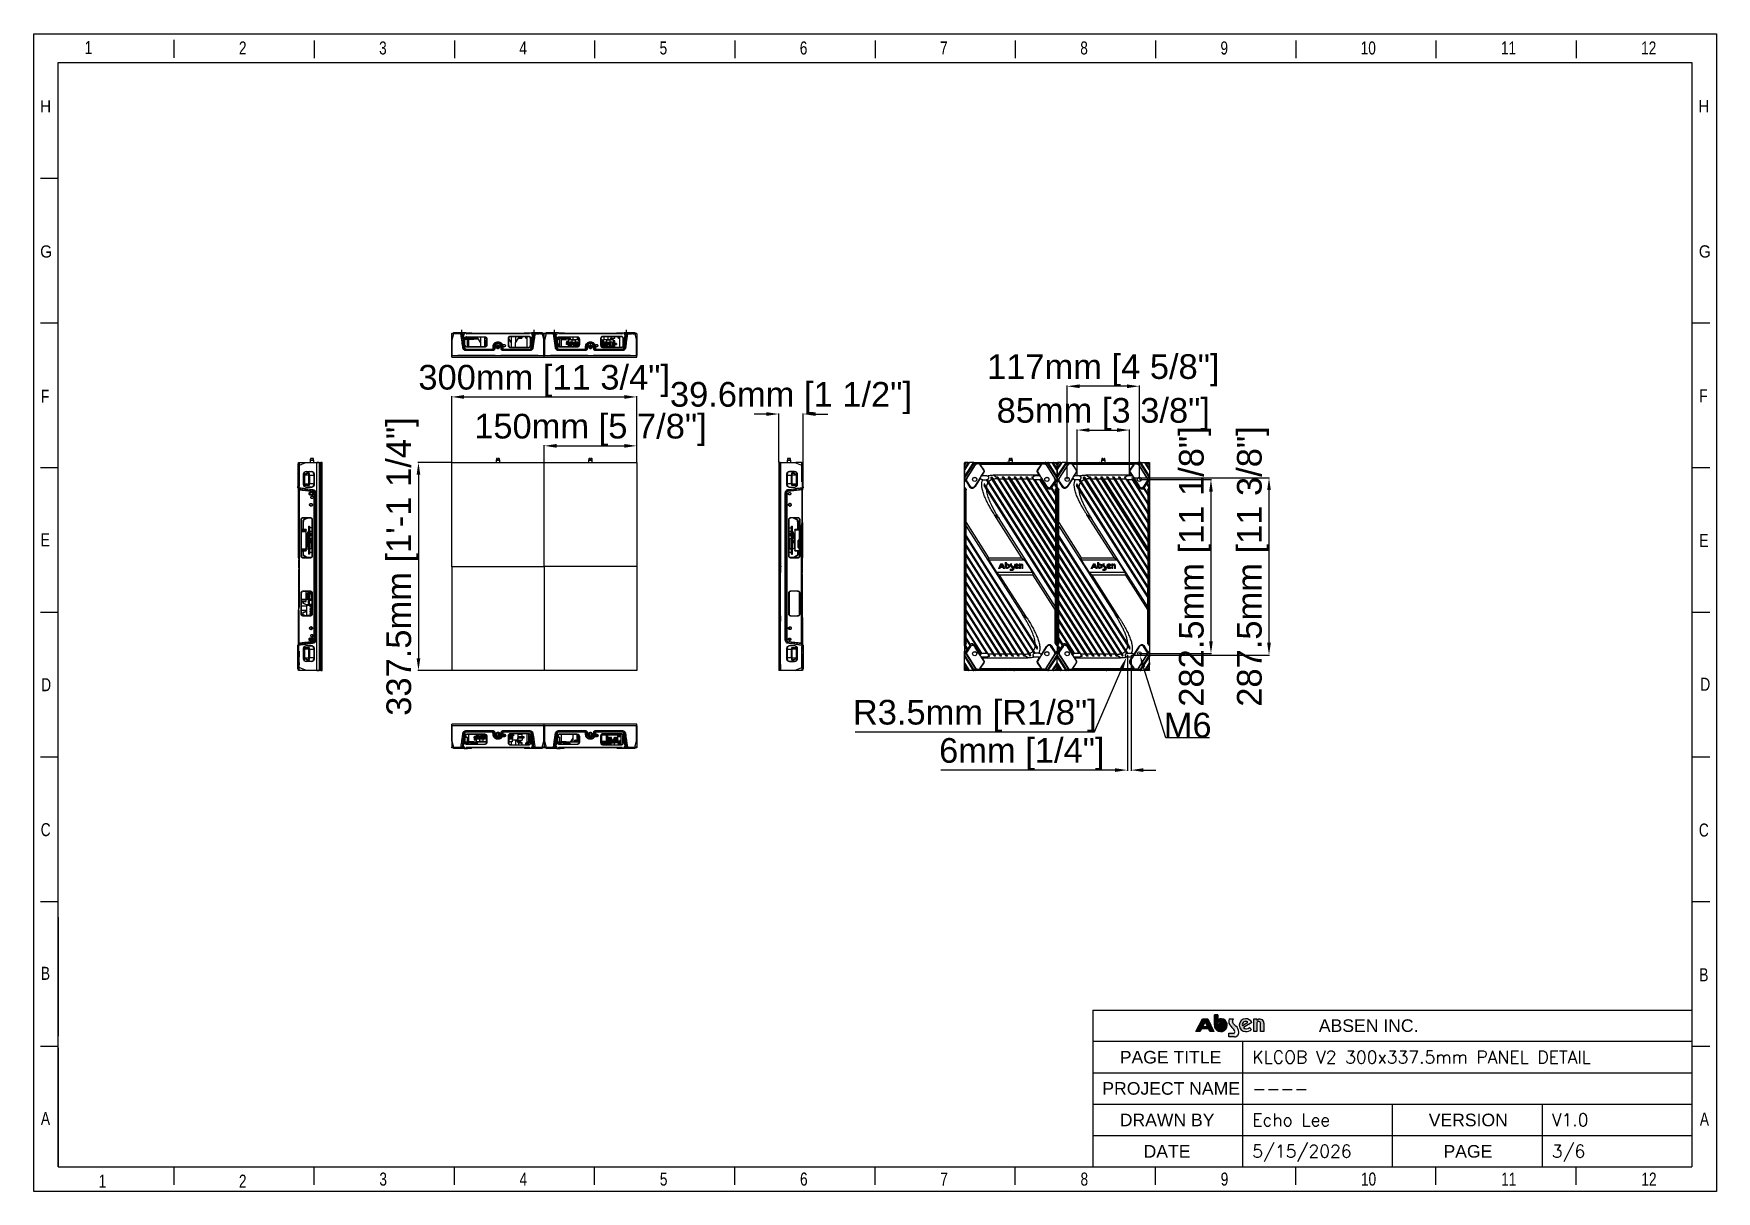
# Model space of a CAD drawing. Header units: millimetres. Extents: x 620 to 19791, y 2539 to 6969.
# Drawn here: x 7020 to 9748, y 2539 to 4416 of the extents above; entities that cross this region are included whole.
import ezdxf

# ---------------------------------------------------------------- set-up
doc = ezdxf.new("R2010")
doc.units = ezdxf.units.MM
doc.layers.add('DIM', color=4, linetype='Continuous')
doc.layers.add('图框', color=7, linetype='Continuous')
doc.layers.add('图层 1', color=7, linetype='Continuous', lineweight=18)
doc.styles.add('CKSTANDARD', font='arial.ttf')
doc.styles.add('Roamns', font='romans.shx')
doc.styles.get("Standard").update_dxf_attribs({"font": 'arial.ttf'})
doc.dimstyles.new('缩小5倍', dxfattribs={"dimtxt": 40, "dimasz": 20, "dimexe": 1, "dimexo": 0.2, "dimgap": 0, "dimtad": 1, "dimtoh": 1, "dimdec": 1, "dimzin": 9, "dimdsep": 46, "dimtxsty": 'Standard', "dimblk": '_FILLED', "dimcen": 0.2, "dimclrd": 256, "dimclre": 256, "dimclrt": 256, "dimadec": 1, "dimazin": 2, "dimtfac": 1, "dimtdec": 1, "dimtofl": 0, "dimtmove": 0, "dimatfit": 3, "dimldrblk": '_FILLED', "dimfxl": 1, "dimtolj": 1, "dimtzin": 0, "dimarcsym": 0})

msp = doc.modelspace()

# ---------------------------------------------------------------- blocks, each defined once
blk = doc.blocks.new('A$C7F980674')
at = {"layer": 'DIM'}
h = blk.add_hatch(color=0, dxfattribs=at)
h.paths.add_polyline_path([(0, 14.4), (17.5, 49.1), (32.4, 49.1), (48.6, 14.4), (37.9, 14.4), (34.5, 21.5), (15.2, 21.5), (11.8, 14.4)])
h.paths.add_polyline_path([(24.9, 41.7), (18.4, 28.2), (31.3, 28.2)], flags=16)
h = blk.add_hatch(color=0, dxfattribs=at)
edge = h.paths.add_edge_path()
edge.add_arc((102.7, 13.9), 4.01, 268.9922, 361.5919)
edge.add_arc((99.2, 13.9), 7.59, 1.2701, 51.0785)
edge.add_arc((307.9, 226.7), 290.6, 223.1995, 225.4213, ccw=False)
edge.add_arc((110, 42.4), 20.2, 160.183, 226.2535, ccw=False)
edge.add_line((91, 49.3), (102.8, 49.3))
edge.add_arc((108.3, 42.8), 8.43, 130.3455, 201.7414)
edge.add_arc((128.4, 54.8), 31.8, 208.35, 232.647)
edge.add_arc((94.7, 12), 22.7, 1.6073, 50.5833, ccw=False)
edge.add_arc((105.8, 11.6), 11.6, -89.3538, 5.2245, ccw=False)
edge.add_line((106, 0), (89.9, 0))
edge.add_line((89.9, 0), (89.9, 9.9))
edge.add_line((89.9, 9.9), (102.7, 9.9))
edge = h.paths.add_edge_path()
edge.add_arc((171.8, 36), 5.59, 4.2423, 157.3807)
edge.add_line((166.6, 38.1), (166.6, 14.7))
edge.add_line((166.6, 14.7), (158.3, 14.7))
edge.add_line((158.3, 14.7), (158.3, 49))
edge.add_line((158.3, 49), (166.6, 49))
edge.add_line((166.6, 49), (166.6, 44.5))
edge.add_arc((175.1, 37.2), 11.2, 0.8903, 139.1292, ccw=False)
edge.add_line((186.2, 37.4), (186.2, 14.6))
edge.add_line((186.2, 14.6), (177.3, 14.6))
edge.add_line((177.3, 14.6), (177.3, 36.4))
edge = h.paths.add_edge_path(flags=16)
edge.add_arc((136.4, 32.8), 9.44, 49.484, 192.8466)
edge.add_line((127.2, 30.7), (142.6, 40))
edge = h.paths.add_edge_path()
edge.add_arc((138.3, 35.1), 13, 229.4307, 313.9876)
edge.add_line((147.3, 25.7), (151.6, 19.1))
edge.add_arc((136.9, 38.4), 24.3, 268.4243, 307.2636, ccw=False)
edge.add_arc((136.2, 31.8), 17.7, 90, 270, ccw=False)
edge.add_arc((137, 31.5), 17.9, 25.5591, 92.5335, ccw=False)
edge.add_line((153.1, 39.3), (129.9, 25.2))
at = {"layer": '图框'}
h = blk.add_hatch(color=30, dxfattribs=at)
edge = h.paths.add_edge_path(flags=0)
edge.add_line((64.3, 49.2), (64.3, 38.8))
edge.add_arc((68.1, 31.9), 7.85, -180, 118.4785, ccw=False)
edge.add_line((60.2, 31.9), (60.2, 60.6))
edge.add_line((60.2, 60.6), (50.4, 60.6))
edge.add_line((50.4, 60.6), (50.4, 31.9))
edge.add_arc((68.1, 31.9), 17.7, 180, 462.2223)
at = {"layer": '图框', "color": 7, "linetype": 'Continuous'}
for p, q in [((0, 14.4), (17.5, 49.1)), ((17.5, 49.1), (32.4, 49.1)), ((32.4, 49.1), (48.6, 14.4)), ((91, 49.3), (102.8, 49.3)), ((158.3, 49), (166.6, 49)), ((158.3, 14.7), (158.3, 49)), ((166.6, 49), (166.6, 44.5)), ((11.8, 14.4), (0, 14.4)), ((15.2, 21.5), (11.8, 14.4)), ((34.5, 21.5), (15.2, 21.5)), ((24.9, 41.7), (18.4, 28.2)), ((18.4, 28.2), (31.3, 28.2)), ((31.3, 28.2), (24.9, 41.7)), ((37.9, 14.4), (34.5, 21.5)), ((48.6, 14.4), (37.9, 14.4)), ((89.9, 9.9), (102.7, 9.9)), ((89.9, 0), (89.9, 9.9)), ((106, 0), (89.9, 0)), ((127.2, 30.7), (142.6, 40)), ((153.1, 39.3), (129.9, 25.2)), ((147.3, 25.7), (151.6, 19.1)), ((166.6, 14.7), (158.3, 14.7)), ((166.6, 38.1), (166.6, 14.7)), ((177.3, 14.6), (177.3, 36.4)), ((186.2, 14.6), (177.3, 14.6)), ((186.2, 37.4), (186.2, 14.6))]:
    blk.add_line(p, q, dxfattribs=at)
at = {"layer": '图框', "color": 30}
for p, q in [((60.2, 60.6), (50.4, 60.6)), ((50.4, 60.6), (50.4, 31.9)), ((60.2, 31.9), (60.2, 60.6)), ((64.3, 49.2), (64.3, 38.8))]:
    blk.add_line(p, q, dxfattribs=at)
at = {"layer": '图框', "color": 30, "linetype": 'Continuous'}
for p, q in [((50.4, 60.6), (60.2, 60.6)), ((50.4, 31.9), (50.4, 60.6)), ((60.2, 60.6), (60.2, 31.9)), ((64.3, 38.8), (64.3, 49.2))]:
    blk.add_line(p, q, dxfattribs=at)
at = {"layer": '图框', "color": 30}
for radius, end in [(17.7, 102.2223), (7.85, 118.4785)]:
    blk.add_arc((68.1, 31.9), radius, 180, end, dxfattribs=at)
at = {"layer": '图框', "color": 30, "linetype": 'Continuous'}
for radius, end in [(17.7, 102.2223), (7.85, 118.4785)]:
    blk.add_arc((68.1, 31.9), radius, 180, end, dxfattribs=at)
at = {"layer": '图框', "color": 7, "linetype": 'Continuous'}
for centre, radius, start, end in [((110, 42.4), 20.2, 160.183, 226.2535), ((108.3, 42.8), 8.43, 130.3455, 201.7414), ((136.2, 31.8), 17.7, 90, 270), ((137, 31.5), 17.9, 25.5591, 92.5335), ((175.1, 37.2), 11.2, 0.8903, 139.1292), ((307.9, 226.7), 290.6, 223.1995, 225.4213), ((128.4, 54.8), 31.8, 208.35, 232.647), ((102.7, 13.9), 4.01, 268.9922, 1.5919), ((99.2, 13.9), 7.59, 1.2701, 51.0785), ((105.8, 11.6), 11.6, 270.6462, 5.2245), ((94.7, 12), 22.7, 1.6073, 50.5833), ((136.4, 32.8), 9.44, 49.484, 192.8466), ((138.3, 35.1), 13, 229.4307, 313.9876), ((136.9, 38.4), 24.3, 268.4243, 307.2636), ((171.8, 36), 5.59, 4.2423, 157.3807)]:
    blk.add_arc(centre, radius, start, end, dxfattribs=at)
blk = doc.blocks.new('standard template')
for p, q in [((3074, 30739), (3074, 30336)), ((6246, 30728), (6246, 30325)), ((9418, 30728), (9418, 30325)), ((12589, 30728), (12589, 30325)), ((15761, 30728), (15761, 30325)), ((18933, 30728), (18933, 30325)), ((22104, 30728), (22104, 30325)), ((25276, 30728), (25276, 30325)), ((28448, 30728), (28448, 30325)), ((31619, 30728), (31619, 30325)), ((34791, 30728), (34791, 30325)), ((456, 27607), (54, 27607)), ((456, 24334), (54, 24334)), ((37812, 24334), (37409, 24334)), ((456, 21062), (54, 21062)), ((37812, 21062), (37409, 21062)), ((456, 17790), (54, 17790)), ((37812, 17790), (37409, 17790)), ((456, 14517), (54, 14517)), ((37812, 14517), (37409, 14517)), ((456, 11245), (54, 11245)), ((37812, 11245), (37409, 11245)), ((456, 10901), (456, 8211)), ((456, 8211), (456, 10446)), ((456, 6313), (456, 10291)), ((23857, 8796), (37409, 8796)), ((23857, 8093), (37409, 8093)), ((27246, 8093), (27246, 5254)), ((456, 7973), (54, 7973)), ((456, 7944), (456, 5254)), ((37812, 7973), (37409, 7973)), ((23857, 7383), (37409, 7383)), ((23857, 6674), (37409, 6674)), ((30633, 6674), (30633, 5254)), ((34021, 6674), (34021, 5254)), ((23857, 5964), (37409, 5964)), ((456, 5254), (37409, 5254)), ((3074, 5254), (3074, 4851)), ((6246, 4851), (6246, 5254)), ((9418, 4851), (9418, 5254)), ((12589, 4851), (12589, 5254)), ((15761, 4851), (15761, 5254)), ((18933, 4851), (18933, 5254)), ((22104, 4851), (22104, 5254)), ((25276, 4851), (25276, 5254)), ((28448, 4851), (28448, 5254)), ((31619, 4851), (31619, 5254)), ((34791, 4851), (34791, 5254))]:
    blk.add_line(p, q)
at = {"color": 7}
for p, q in [((23857, 8796), (23857, 5964)), ((28856, 8796), (31734, 8796)), ((23857, 5964), (23857, 5254))]:
    blk.add_line(p, q, dxfattribs=at)
blk.add_lwpolyline([(37963, 4700), (-97, 4700), (-97, 30879), (37963, 30879)], close=True)
for points in [[(456, 6674), (456, 5964), (456, 5254), (456, 30226), (37409, 30226), (37409, 5254)], [(456, 9631), (456, 8921), (456, 8211)]]:
    blk.add_lwpolyline(points, dxfattribs=at)
at = {"color": 0, "xscale": 8.255519999999997, "yscale": 8.255519999999997, "zscale": 8.255519999999997}
blk.add_blockref('A$C7F980674', (26192, 8195), dxfattribs=at)
at = {"style": 'CKSTANDARD'}
for s, height, width, p in [('1', 295, 0.75, (1055, 30416)), ('2', 295, 0.75, (4545, 30408)), ('3', 295, 0.75, (7716, 30408)), ('4', 295, 0.75, (10888, 30408)), ('5', 295, 0.75, (14060, 30408)), ('6', 295, 0.75, (17231, 30408)), ('7', 295, 0.75, (20403, 30408)), ('8', 295, 0.75, (23575, 30408)), ('9', 295, 0.75, (26746, 30408)), ('10', 294.8, 0.75, (29918, 30408)), ('11', 294.8, 0.75, (33090, 30408)), ('12', 294.8, 0.75, (36261, 30408)), ('H', 276, 0.9, (47, 29097)), ('H', 276, 0.9, (37555, 29102)), ('G', 276, 0.9, (50, 25816)), ('G', 276, 0.9, (37567, 25817)), ('F', 295, 0.75, (37578, 22543)), ('F', 295, 0.75, (69, 22532)), ('E', 295, 0.75, (62, 19285)), ('E', 295, 0.75, (37578, 19270)), ('D', 295, 0.75, (74, 16009)), ('D', 295, 0.75, (37601, 16020)), ('C', 295, 0.75, (62, 12732)), ('C', 295, 0.75, (37567, 12723)), ('B', 295, 0.75, (67, 9483)), ('B', 295, 0.75, (37578, 9450)), ('A', 295, 0.75, (67, 6202)), ('A', 295, 0.75, (37590, 6188)), ('1', 295, 0.75, (1373, 4783)), ('2', 295, 0.75, (4545, 4783)), ('3', 295, 0.75, (7722, 4830)), ('4', 295, 0.75, (10894, 4830)), ('5', 295, 0.75, (14066, 4830)), ('6', 295, 0.75, (17237, 4830)), ('7', 295, 0.75, (20409, 4830)), ('8', 295, 0.75, (23581, 4830)), ('9', 295, 0.75, (26752, 4830)), ('10', 294.8, 0.75, (29924, 4830)), ('11', 294.8, 0.75, (33096, 4830)), ('12', 294.8, 0.75, (36267, 4830))]:
    blk.add_text(s, height=height, dxfattribs=dict(at, width=width)).set_placement(p)
at = {"char_height": 284.52, "attachment_point": 1, "style": 'Roamns'}
for s, insert, width in [('{\\fArial|b0|i0|c0|p34;ABSEN INC.}', (28972, 8590), 3912.01), ('{\\fArial|b0|i0|c0|p34;PAGE TITLE}', (24469, 7876), 3912.01), ('{\\fArial|b0|i0|c0|p34;PROJECT NAME}', (24075, 7170), 3305.73), ('{\\fArial|b0|i0|c0|p34;DRAWN BY}', (24469, 6457), 3912.01), ('{\\fArial|b0|i0|c0|p34;VERSION}', (31457, 6457), 3912.01), ('{\\fArial|b0|i0|c0|p34;DATE}', (25008, 5747), 3912.01), ('{\\fArial|b0|i0|c0|p34;PAGE}', (31791, 5747), 3912.01)]:
    blk.add_mtext(s, dxfattribs=dict(at, insert=insert, width=width))
at = {"style": 'Roamns'}
for tag, p in [('PAGE_NAME', (27466, 7594)), ('PROJECT_NAME', (27466, 6884)), ('DRAWN_NAME', (27466, 6174)), ('VERSION', (34241, 6174)), ('SELECT_DATA', (27466, 5464)), ('PAGE_NUMBER', (34241, 5464))]:
    blk.add_attdef(tag, p, '', height=285, dxfattribs=at)
blk = doc.blocks.new('_FILLED')
at = {"color": 0, "linetype": 'ByBlock'}
blk.add_solid([(0, 0), (-1, 0.15), (-1, -0.15)], dxfattribs=at)
blk = doc.blocks.new('*D192')
at = {"lineweight": -2, "transparency": 16777216}
for p, q in [((7697.8, 3720.9), (7697.8, 3827.8)), ((7717.8, 3826.8), (7977.8, 3826.8)), ((7997.8, 3720.9), (7997.8, 3827.8))]:
    blk.add_line(p, q, dxfattribs=at)
at = {"layer": 'Defpoints', "color": 0, "transparency": 16777216}
for p in [(7997.8, 3826.8), (7697.8, 3720.7), (7997.8, 3720.7)]:
    blk.add_point(p, dxfattribs=at)
at = {"lineweight": -2, "transparency": 16777216, "xscale": 20, "yscale": 20, "zscale": 20, "rotation": 180}
blk.add_blockref('_FILLED', (7697.8, 3826.8), dxfattribs=at)
at = {"lineweight": -2, "transparency": 16777216, "xscale": 20, "yscale": 20, "zscale": 20}
blk.add_blockref('_FILLED', (7997.8, 3826.8), dxfattribs=at)
at = {"transparency": 16777216, "insert": (7847.8, 3852.7), "char_height": 40, "attachment_point": 5}
blk.add_mtext('\\A1;300mm [11 3/4"]', dxfattribs=at)
blk = doc.blocks.new('*D193')
at = {"lineweight": -2, "transparency": 16777216}
for p, q in [((7697.6, 3720.7), (7642.9, 3720.7)), ((7643.9, 3700.7), (7643.9, 3403.2)), ((7697.6, 3383.2), (7642.9, 3383.2))]:
    blk.add_line(p, q, dxfattribs=at)
at = {"layer": 'Defpoints', "color": 0, "transparency": 16777216}
for p in [(7697.8, 3720.7), (7643.9, 3383.2), (7697.8, 3383.2)]:
    blk.add_point(p, dxfattribs=at)
at = {"lineweight": -2, "transparency": 16777216, "xscale": 20, "yscale": 20, "zscale": 20}
for p, rotation in [((7643.9, 3720.7), 90), ((7643.9, 3383.2), 270)]:
    blk.add_blockref('_FILLED', p, dxfattribs=dict(at, rotation=rotation))
at = {"transparency": 16777216, "insert": (7618, 3551.9), "char_height": 40, "attachment_point": 5, "rotation": 90}
blk.add_mtext('\\A1;337.5mm [1\'-1 1/4"]', dxfattribs=at)
blk = doc.blocks.new('*D194')
at = {"lineweight": -2, "transparency": 16777216}
for p, q in [((7847.8, 3720.9), (7847.8, 3748.5)), ((7867.8, 3747.5), (7977.8, 3747.5)), ((7997.8, 3720.9), (7997.8, 3748.5))]:
    blk.add_line(p, q, dxfattribs=at)
at = {"layer": 'Defpoints', "color": 0, "transparency": 16777216}
for p in [(7997.8, 3747.5), (7847.8, 3720.7), (7997.8, 3720.7)]:
    blk.add_point(p, dxfattribs=at)
at = {"lineweight": -2, "transparency": 16777216, "xscale": 20, "yscale": 20, "zscale": 20, "rotation": 180}
blk.add_blockref('_FILLED', (7847.8, 3747.5), dxfattribs=at)
at = {"lineweight": -2, "transparency": 16777216, "xscale": 20, "yscale": 20, "zscale": 20}
blk.add_blockref('_FILLED', (7997.8, 3747.5), dxfattribs=at)
at = {"transparency": 16777216, "insert": (7922.8, 3773.4), "char_height": 40, "attachment_point": 5}
blk.add_mtext('\\A1;150mm [5 7/8"]', dxfattribs=at)
blk = doc.blocks.new('*D195')
at = {"lineweight": -2, "transparency": 16777216}
for p, q in [((8813, 3693.2), (8929.9, 3693.2)), ((8928.9, 3673.2), (8928.9, 3430.7)), ((8813, 3410.7), (8929.9, 3410.7))]:
    blk.add_line(p, q, dxfattribs=at)
at = {"layer": 'Defpoints', "color": 0, "transparency": 16777216}
for p in [(8812.8, 3693.2), (8812.8, 3410.7), (8928.9, 3410.7)]:
    blk.add_point(p, dxfattribs=at)
at = {"lineweight": -2, "transparency": 16777216, "xscale": 20, "yscale": 20, "zscale": 20}
for p, rotation in [((8928.9, 3693.2), 90), ((8928.9, 3410.7), 270)]:
    blk.add_blockref('_FILLED', p, dxfattribs=dict(at, rotation=rotation))
at = {"transparency": 16777216, "insert": (8903, 3551.9), "char_height": 40, "attachment_point": 5, "rotation": 90}
blk.add_mtext('\\A1;282.5mm [11 1/8"]', dxfattribs=at)
blk = doc.blocks.new('*D196')
at = {"lineweight": -2, "transparency": 16777216}
for p, q in [((8695.8, 3693.4), (8695.8, 3845.1)), ((8792.8, 3844.1), (8715.8, 3844.1)), ((8812.8, 3693.4), (8812.8, 3845.1))]:
    blk.add_line(p, q, dxfattribs=at)
at = {"layer": 'Defpoints', "color": 0, "transparency": 16777216}
for p in [(8695.8, 3844.1), (8695.8, 3693.2), (8812.8, 3693.2)]:
    blk.add_point(p, dxfattribs=at)
at = {"lineweight": -2, "transparency": 16777216, "xscale": 20, "yscale": 20, "zscale": 20, "rotation": 180}
blk.add_blockref('_FILLED', (8695.8, 3844.1), dxfattribs=at)
at = {"lineweight": -2, "transparency": 16777216, "xscale": 20, "yscale": 20, "zscale": 20}
blk.add_blockref('_FILLED', (8812.8, 3844.1), dxfattribs=at)
at = {"transparency": 16777216, "insert": (8754.3, 3870), "char_height": 40, "attachment_point": 5}
blk.add_mtext('\\A1;117mm [4 5/8"]', dxfattribs=at)
blk = doc.blocks.new('*D203')
at = {"lineweight": -2, "transparency": 16777216}
for p, q in [((8208.1, 3799.1), (8188.1, 3799.1)), ((8228.1, 3720.9), (8228.1, 3800.1)), ((8267.7, 3718.6), (8267.7, 3800.1)), ((8287.7, 3799.1), (8307.7, 3799.1))]:
    blk.add_line(p, q, dxfattribs=at)
at = {"layer": 'Defpoints', "color": 0, "transparency": 16777216}
for p in [(8267.7, 3799.1), (8228.1, 3720.7), (8267.7, 3718.4)]:
    blk.add_point(p, dxfattribs=at)
at = {"lineweight": -2, "transparency": 16777216, "xscale": 20, "yscale": 20, "zscale": 20}
blk.add_blockref('_FILLED', (8228.1, 3799.1), dxfattribs=at)
at = {"lineweight": -2, "transparency": 16777216, "xscale": 20, "yscale": 20, "zscale": 20, "rotation": 180}
blk.add_blockref('_FILLED', (8267.7, 3799.1), dxfattribs=at)
at = {"transparency": 16777216, "insert": (8247.9, 3825), "char_height": 40, "attachment_point": 5}
blk.add_mtext('\\A1;39.6mm [1 1/2"]', dxfattribs=at)
blk = doc.blocks.new('*D197')
at = {"lineweight": -2, "transparency": 16777216}
for p, q in [((8812.6, 3410.7), (8813, 3410.7)), ((8812.8, 3410.5), (8812.8, 3410.9)), ((8855.7, 3274), (8819.7, 3388.7)), ((8926.6, 3274), (8855.7, 3274))]:
    blk.add_line(p, q, dxfattribs=at)
at = {"layer": 'Defpoints', "color": 0, "transparency": 16777216}
for p in [(8811.9, 3413.6), (8813.7, 3407.8)]:
    blk.add_point(p, dxfattribs=at)
at = {"lineweight": -2, "transparency": 16777216, "xscale": 20, "yscale": 20, "zscale": 20, "rotation": 107.4120157915032}
blk.add_blockref('_FILLED', (8813.7, 3407.8), dxfattribs=at)
at = {"transparency": 16777216, "insert": (8891.1, 3294.5), "char_height": 40, "attachment_point": 5}
blk.add_mtext('\\A1;M6', dxfattribs=at)
blk = doc.blocks.new('*D198')
at = {"lineweight": -2, "transparency": 16777216}
for p, q in [((8711.8, 3699.4), (8711.8, 3774.1)), ((8731.8, 3773.1), (8776.8, 3773.1)), ((8796.8, 3699.4), (8796.8, 3774.1))]:
    blk.add_line(p, q, dxfattribs=at)
at = {"layer": 'Defpoints', "color": 0, "transparency": 16777216}
for p in [(8796.8, 3773.1), (8711.8, 3699.2), (8796.8, 3699.2)]:
    blk.add_point(p, dxfattribs=at)
at = {"lineweight": -2, "transparency": 16777216, "xscale": 20, "yscale": 20, "zscale": 20, "rotation": 180}
blk.add_blockref('_FILLED', (8711.8, 3773.1), dxfattribs=at)
at = {"lineweight": -2, "transparency": 16777216, "xscale": 20, "yscale": 20, "zscale": 20}
blk.add_blockref('_FILLED', (8796.8, 3773.1), dxfattribs=at)
at = {"transparency": 16777216, "insert": (8754.3, 3799), "char_height": 40, "attachment_point": 5}
blk.add_mtext('\\A1;85mm [3 3/8"]', dxfattribs=at)
blk = doc.blocks.new('*D199')
at = {"lineweight": -2, "transparency": 16777216}
for p, q in [((8800, 3695.7), (9024, 3695.7)), ((9023, 3428.2), (9023, 3675.7)), ((8800, 3408.2), (9024, 3408.2))]:
    blk.add_line(p, q, dxfattribs=at)
at = {"layer": 'Defpoints', "color": 0, "transparency": 16777216}
for p in [(8799.8, 3695.7), (9023, 3695.7), (8799.8, 3408.2)]:
    blk.add_point(p, dxfattribs=at)
at = {"lineweight": -2, "transparency": 16777216, "xscale": 20, "yscale": 20, "zscale": 20}
for p, rotation in [((9023, 3695.7), 90), ((9023, 3408.2), 270)]:
    blk.add_blockref('_FILLED', p, dxfattribs=dict(at, rotation=rotation))
at = {"transparency": 16777216, "insert": (8997.1, 3551.9), "char_height": 40, "attachment_point": 5, "rotation": 90}
blk.add_mtext('\\A1;287.5mm [11 3/8"]', dxfattribs=at)
blk = doc.blocks.new('*D200')
at = {"lineweight": -2, "transparency": 16777216}
for p, q in [((8793.4, 3408.1), (8793.4, 3220.9)), ((8799.4, 3408.1), (8799.4, 3220.9)), ((8773.4, 3221.9), (8490.9, 3221.9)), ((8819.4, 3221.9), (8839.4, 3221.9))]:
    blk.add_line(p, q, dxfattribs=at)
at = {"layer": 'Defpoints', "color": 0, "transparency": 16777216}
for p in [(8793.4, 3408.3), (8799.4, 3408.3), (8799.4, 3221.9)]:
    blk.add_point(p, dxfattribs=at)
at = {"lineweight": -2, "transparency": 16777216, "xscale": 20, "yscale": 20, "zscale": 20}
blk.add_blockref('_FILLED', (8793.4, 3221.9), dxfattribs=at)
at = {"lineweight": -2, "transparency": 16777216, "xscale": 20, "yscale": 20, "zscale": 20, "rotation": 180}
blk.add_blockref('_FILLED', (8799.4, 3221.9), dxfattribs=at)
at = {"transparency": 16777216, "insert": (8622.2, 3247.8), "char_height": 40, "attachment_point": 5}
blk.add_mtext('\\A1;6mm [1/4"]', dxfattribs=at)
blk = doc.blocks.new('*D201')
at = {"lineweight": -2, "transparency": 16777216}
for p, q in [((8739.8, 3283.8), (8784.1, 3386.7)), ((8793.2, 3408.3), (8793.6, 3408.3)), ((8793.4, 3408.1), (8793.4, 3408.5)), ((8352.2, 3283.8), (8739.8, 3283.8))]:
    blk.add_line(p, q, dxfattribs=at)
at = {"layer": 'Defpoints', "color": 0, "transparency": 16777216}
for p in [(8792.1, 3405.1), (8793.4, 3408.3)]:
    blk.add_point(p, dxfattribs=at)
at = {"lineweight": -2, "transparency": 16777216, "xscale": 20, "yscale": 20, "zscale": 20, "rotation": 66.66636155327049}
blk.add_blockref('_FILLED', (8792.1, 3405.1), dxfattribs=at)
at = {"transparency": 16777216, "insert": (8546, 3309.7), "char_height": 40, "attachment_point": 5}
blk.add_mtext('\\A1;R3.5mm [R1/8"]', dxfattribs=at)
blk = doc.blocks.new('tgd')
h = blk.add_hatch(color=256)
h.paths.add_polyline_path([(18201.3, 4882.5), (18203.9, 4882.5), (18202.6, 4885.4)], flags=16)
h.paths.add_polyline_path([(18204.6, 4881.1), (18200.6, 4881.1), (18199.9, 4879.6), (18197.4, 4879.6), (18200.9, 4887), (18203.1, 4887), (18204.4, 4887), (18207.8, 4879.6), (18205.3, 4879.6)])
at = {"true_color": 0xf58220}
h = blk.add_hatch(color=30, dxfattribs=at)
edge = h.paths.add_edge_path()
edge.add_spline(control_points=[(18210.4, 4882.8), (18210.4, 4882.6), (18210.6, 4882.4), (18210.7, 4882.2), (18211, 4881.9), (18211.5, 4881.7), (18212, 4881.7), (18212.9, 4881.7), (18213.7, 4882.4), (18213.7, 4883.4), (18213.7, 4884.3), (18212.9, 4885), (18212, 4885), (18211.7, 4885), (18211.4, 4885), (18211.1, 4884.8), (18211.1, 4884.8), (18211.1, 4887), (18211.1, 4887), (18211.4, 4887.1), (18211.7, 4887.1), (18212, 4887.1), (18214, 4887.1), (18215.7, 4885.4), (18215.7, 4883.4), (18215.7, 4881.3), (18214, 4879.6), (18212, 4879.6), (18210.3, 4879.6), (18208.8, 4880.8), (18208.4, 4882.3), (18208.2, 4882.8), (18208.2, 4883.3), (18208.2, 4883.9), (18208.2, 4883.9), (18208.2, 4884.5), (18208.2, 4884.5), (18208.2, 4884.5), (18208.2, 4889.5), (18208.2, 4889.5), (18208.2, 4889.5), (18210.3, 4889.5), (18210.3, 4889.5), (18210.3, 4887.6), (18210.3, 4885.7), (18210.3, 4883.8), (18210.3, 4883.5), (18210.3, 4883.1), (18210.4, 4882.8)], knot_values=[0, 0, 0, 0, 1, 1, 1, 2, 2, 2, 3, 3, 3, 4, 4, 4, 5, 5, 5, 6, 6, 6, 7, 7, 7, 8, 8, 8, 9, 9, 9, 10, 10, 10, 11, 11, 11, 12, 12, 12, 13, 13, 13, 14, 14, 14, 15, 15, 15, 16, 16, 16, 16], degree=3, periodic=0)
h = blk.add_hatch(color=256)
edge = h.paths.add_edge_path()
edge.add_spline(control_points=[(18216.9, 4887), (18216.9, 4887), (18219.4, 4887), (18219.4, 4887), (18218.5, 4886.4), (18218.6, 4885.4), (18219.1, 4884.6), (18219.3, 4884.3), (18219.5, 4884.1), (18219.7, 4883.8), (18220.4, 4883), (18221.2, 4882.4), (18221.8, 4881.6), (18222.5, 4880.6), (18222.8, 4879.4), (18222.3, 4878.2), (18222.1, 4877.5), (18221.6, 4877), (18221, 4876.7), (18220.5, 4876.5), (18220, 4876.4), (18219.4, 4876.4), (18219.4, 4876.4), (18216.5, 4876.4), (18216.5, 4876.4), (18216.5, 4876.4), (18216.5, 4878.6), (18216.5, 4878.6), (18216.5, 4878.6), (18219.3, 4878.6), (18219.3, 4878.6), (18219.3, 4878.6), (18219.4, 4878.6), (18219.4, 4878.6), (18219.4, 4878.6), (18219.4, 4878.6), (18219.4, 4878.6), (18219.4, 4878.6), (18219.4, 4878.6), (18219.4, 4878.6), (18219.4, 4878.6), (18219.4, 4878.6), (18219.4, 4878.6), (18219.9, 4878.6), (18220.3, 4879), (18220.3, 4879.5), (18220.3, 4880), (18219.9, 4880.3), (18219.7, 4880.6), (18219, 4881.3), (18218.3, 4882.1), (18218, 4882.4), (18216.7, 4883.8), (18216.3, 4885.3), (18216.9, 4887)], knot_values=[0, 0, 0, 0, 1, 1, 1, 2, 2, 2, 3, 3, 3, 4, 4, 4, 5, 5, 5, 6, 6, 6, 7, 7, 7, 8, 8, 8, 9, 9, 9, 10, 10, 10, 11, 11, 11, 12, 12, 12, 13, 13, 13, 14, 14, 14, 15, 15, 15, 16, 16, 16, 17, 17, 17, 18, 18, 18, 18], degree=3, periodic=0)
h = blk.add_hatch(color=256)
edge = h.paths.add_edge_path()
edge.add_spline(control_points=[(18230, 4880.5), (18229.5, 4880.2), (18229, 4880), (18228.5, 4879.8), (18228, 4879.7), (18227.4, 4879.6), (18226.9, 4879.6), (18226.3, 4879.6), (18225.8, 4879.7), (18225.4, 4879.9), (18224.9, 4880), (18224.5, 4880.3), (18224.1, 4880.6), (18223.7, 4881), (18223.5, 4881.4), (18223.3, 4881.9), (18223.1, 4882.3), (18223, 4882.8), (18223, 4883.3), (18223, 4883.8), (18223.1, 4884.3), (18223.3, 4884.8), (18223.4, 4885.2), (18223.7, 4885.6), (18224.1, 4886), (18224.5, 4886.3), (18224.9, 4886.6), (18225.4, 4886.8), (18225.8, 4886.9), (18226.3, 4887), (18226.9, 4887), (18227.6, 4887), (18228.3, 4886.9), (18228.9, 4886.5), (18229.5, 4886.1), (18230, 4885.6), (18230.4, 4884.9), (18230.4, 4884.9), (18225.4, 4881.8), (18225.4, 4881.8), (18225.6, 4881.6), (18225.8, 4881.5), (18226.1, 4881.4), (18226.4, 4881.3), (18226.6, 4881.2), (18227, 4881.2), (18227.3, 4881.2), (18227.6, 4881.3), (18228, 4881.4), (18228.4, 4881.5), (18228.8, 4881.7), (18229.2, 4882), (18229.2, 4882), (18230, 4880.5), (18230, 4880.5)], knot_values=[0, 0, 0, 0, 1, 1, 1, 2, 2, 2, 3, 3, 3, 4, 4, 4, 5, 5, 5, 6, 6, 6, 7, 7, 7, 8, 8, 8, 9, 9, 9, 10, 10, 10, 11, 11, 11, 12, 12, 12, 13, 13, 13, 14, 14, 14, 15, 15, 15, 16, 16, 16, 17, 17, 17, 18, 18, 18, 18], degree=3, periodic=0)
edge = h.paths.add_edge_path(flags=16)
edge.add_spline(control_points=[(18224.8, 4883.1), (18224.8, 4883.1), (18228, 4885), (18228, 4885), (18227.9, 4885.2), (18227.7, 4885.3), (18227.5, 4885.4), (18227.3, 4885.5), (18227.1, 4885.5), (18226.9, 4885.5), (18226.2, 4885.5), (18225.7, 4885.3), (18225.3, 4884.9), (18224.9, 4884.5), (18224.7, 4884), (18224.7, 4883.4), (18224.7, 4883.3), (18224.7, 4883.2), (18224.8, 4883.2), (18224.8, 4883.1), (18224.8, 4883.1), (18224.8, 4883.1)], knot_values=[0, 0, 0, 0, 1, 1, 1, 2, 2, 2, 3, 3, 3, 4, 4, 4, 5, 5, 5, 6, 6, 6, 7, 7, 7, 7], degree=3, periodic=0)
h = blk.add_hatch(color=256)
edge = h.paths.add_edge_path()
edge.add_spline(control_points=[(18231.2, 4879.6), (18231.2, 4879.6), (18231.2, 4887), (18231.2, 4887), (18231.2, 4887), (18232.9, 4887), (18232.9, 4887), (18232.9, 4887), (18232.9, 4885.9), (18232.9, 4885.9), (18233.5, 4886.6), (18234, 4886.9), (18234.9, 4886.9), (18235.4, 4886.9), (18236.2, 4886.5), (18236.5, 4886.1), (18236.9, 4885.6), (18237.2, 4885.2), (18237.2, 4884.4), (18237.2, 4884.4), (18237.2, 4879.6), (18237.2, 4879.6), (18237.2, 4879.6), (18235.4, 4879.6), (18235.4, 4879.6), (18235.4, 4879.6), (18235.4, 4883.8), (18235.4, 4883.8), (18235.4, 4884), (18235.4, 4884.3), (18235.3, 4884.5), (18235.3, 4884.7), (18235.2, 4884.9), (18235, 4885.1), (18234.5, 4885.6), (18233.7, 4885.6), (18233.3, 4885), (18233, 4884.7), (18233, 4884.4), (18233, 4883.7), (18233, 4883.7), (18233, 4879.6), (18233, 4879.6), (18233, 4879.6), (18231.2, 4879.6), (18231.2, 4879.6)], knot_values=[0, 0, 0, 0, 1, 1, 1, 2, 2, 2, 3, 3, 3, 4, 4, 4, 5, 5, 5, 6, 6, 6, 7, 7, 7, 8, 8, 8, 9, 9, 9, 10, 10, 10, 11, 11, 11, 12, 12, 12, 13, 13, 13, 14, 14, 14, 15, 15, 15, 15], degree=3, periodic=0)
h = blk.add_hatch(color=256)
h.paths.add_polyline_path([(18351.3, 4882.5), (18353.9, 4882.5), (18352.6, 4885.4)], flags=16)
h.paths.add_polyline_path([(18354.6, 4881.1), (18350.6, 4881.1), (18349.9, 4879.6), (18347.4, 4879.6), (18350.9, 4887), (18353.1, 4887), (18354.4, 4887), (18357.8, 4879.6), (18355.3, 4879.6)])
h = blk.add_hatch(color=30, dxfattribs=at)
edge = h.paths.add_edge_path()
edge.add_spline(control_points=[(18360.4, 4882.8), (18360.4, 4882.6), (18360.6, 4882.4), (18360.7, 4882.2), (18361, 4881.9), (18361.5, 4881.7), (18362, 4881.7), (18362.9, 4881.7), (18363.7, 4882.4), (18363.7, 4883.4), (18363.7, 4884.3), (18362.9, 4885), (18362, 4885), (18361.7, 4885), (18361.4, 4885), (18361.1, 4884.8), (18361.1, 4884.8), (18361.1, 4887), (18361.1, 4887), (18361.4, 4887.1), (18361.7, 4887.1), (18362, 4887.1), (18364, 4887.1), (18365.7, 4885.4), (18365.7, 4883.4), (18365.7, 4881.3), (18364, 4879.6), (18362, 4879.6), (18360.3, 4879.6), (18358.8, 4880.8), (18358.4, 4882.3), (18358.2, 4882.8), (18358.2, 4883.3), (18358.2, 4883.9), (18358.2, 4883.9), (18358.2, 4884.5), (18358.2, 4884.5), (18358.2, 4884.5), (18358.2, 4889.5), (18358.2, 4889.5), (18358.2, 4889.5), (18360.3, 4889.5), (18360.3, 4889.5), (18360.3, 4887.6), (18360.3, 4885.7), (18360.3, 4883.8), (18360.3, 4883.5), (18360.3, 4883.1), (18360.4, 4882.8)], knot_values=[0, 0, 0, 0, 1, 1, 1, 2, 2, 2, 3, 3, 3, 4, 4, 4, 5, 5, 5, 6, 6, 6, 7, 7, 7, 8, 8, 8, 9, 9, 9, 10, 10, 10, 11, 11, 11, 12, 12, 12, 13, 13, 13, 14, 14, 14, 15, 15, 15, 16, 16, 16, 16], degree=3, periodic=0)
h = blk.add_hatch(color=256)
edge = h.paths.add_edge_path()
edge.add_spline(control_points=[(18366.9, 4887), (18366.9, 4887), (18369.4, 4887), (18369.4, 4887), (18368.5, 4886.4), (18368.6, 4885.4), (18369.1, 4884.6), (18369.3, 4884.3), (18369.5, 4884.1), (18369.7, 4883.8), (18370.4, 4883), (18371.2, 4882.4), (18371.8, 4881.6), (18372.5, 4880.6), (18372.8, 4879.4), (18372.3, 4878.2), (18372.1, 4877.5), (18371.6, 4877), (18371, 4876.7), (18370.5, 4876.5), (18370, 4876.4), (18369.4, 4876.4), (18369.4, 4876.4), (18366.5, 4876.4), (18366.5, 4876.4), (18366.5, 4876.4), (18366.5, 4878.6), (18366.5, 4878.6), (18366.5, 4878.6), (18369.3, 4878.6), (18369.3, 4878.6), (18369.3, 4878.6), (18369.4, 4878.6), (18369.4, 4878.6), (18369.4, 4878.6), (18369.4, 4878.6), (18369.4, 4878.6), (18369.4, 4878.6), (18369.4, 4878.6), (18369.4, 4878.6), (18369.4, 4878.6), (18369.4, 4878.6), (18369.4, 4878.6), (18369.9, 4878.6), (18370.3, 4879), (18370.3, 4879.5), (18370.3, 4880), (18369.9, 4880.3), (18369.7, 4880.6), (18369, 4881.3), (18368.3, 4882.1), (18368, 4882.4), (18366.7, 4883.8), (18366.3, 4885.3), (18366.9, 4887)], knot_values=[0, 0, 0, 0, 1, 1, 1, 2, 2, 2, 3, 3, 3, 4, 4, 4, 5, 5, 5, 6, 6, 6, 7, 7, 7, 8, 8, 8, 9, 9, 9, 10, 10, 10, 11, 11, 11, 12, 12, 12, 13, 13, 13, 14, 14, 14, 15, 15, 15, 16, 16, 16, 17, 17, 17, 18, 18, 18, 18], degree=3, periodic=0)
h = blk.add_hatch(color=256)
edge = h.paths.add_edge_path()
edge.add_spline(control_points=[(18380, 4880.5), (18379.5, 4880.2), (18379, 4880), (18378.5, 4879.8), (18378, 4879.7), (18377.4, 4879.6), (18376.9, 4879.6), (18376.3, 4879.6), (18375.8, 4879.7), (18375.4, 4879.9), (18374.9, 4880), (18374.5, 4880.3), (18374.1, 4880.6), (18373.7, 4881), (18373.5, 4881.4), (18373.3, 4881.9), (18373.1, 4882.3), (18373, 4882.8), (18373, 4883.3), (18373, 4883.8), (18373.1, 4884.3), (18373.3, 4884.8), (18373.4, 4885.2), (18373.7, 4885.6), (18374.1, 4886), (18374.5, 4886.3), (18374.9, 4886.6), (18375.4, 4886.8), (18375.8, 4886.9), (18376.3, 4887), (18376.9, 4887), (18377.6, 4887), (18378.3, 4886.9), (18378.9, 4886.5), (18379.5, 4886.1), (18380, 4885.6), (18380.4, 4884.9), (18380.4, 4884.9), (18375.4, 4881.8), (18375.4, 4881.8), (18375.6, 4881.6), (18375.8, 4881.5), (18376.1, 4881.4), (18376.4, 4881.3), (18376.6, 4881.2), (18377, 4881.2), (18377.3, 4881.2), (18377.6, 4881.3), (18378, 4881.4), (18378.4, 4881.5), (18378.8, 4881.7), (18379.2, 4882), (18379.2, 4882), (18380, 4880.5), (18380, 4880.5)], knot_values=[0, 0, 0, 0, 1, 1, 1, 2, 2, 2, 3, 3, 3, 4, 4, 4, 5, 5, 5, 6, 6, 6, 7, 7, 7, 8, 8, 8, 9, 9, 9, 10, 10, 10, 11, 11, 11, 12, 12, 12, 13, 13, 13, 14, 14, 14, 15, 15, 15, 16, 16, 16, 17, 17, 17, 18, 18, 18, 18], degree=3, periodic=0)
edge = h.paths.add_edge_path(flags=16)
edge.add_spline(control_points=[(18374.8, 4883.1), (18374.8, 4883.1), (18378, 4885), (18378, 4885), (18377.9, 4885.2), (18377.7, 4885.3), (18377.5, 4885.4), (18377.3, 4885.5), (18377.1, 4885.5), (18376.9, 4885.5), (18376.2, 4885.5), (18375.7, 4885.3), (18375.3, 4884.9), (18374.9, 4884.5), (18374.7, 4884), (18374.7, 4883.4), (18374.7, 4883.3), (18374.7, 4883.2), (18374.8, 4883.2), (18374.8, 4883.1), (18374.8, 4883.1), (18374.8, 4883.1)], knot_values=[0, 0, 0, 0, 1, 1, 1, 2, 2, 2, 3, 3, 3, 4, 4, 4, 5, 5, 5, 6, 6, 6, 7, 7, 7, 7], degree=3, periodic=0)
h = blk.add_hatch(color=256)
edge = h.paths.add_edge_path()
edge.add_spline(control_points=[(18381.2, 4879.6), (18381.2, 4879.6), (18381.2, 4887), (18381.2, 4887), (18381.2, 4887), (18382.9, 4887), (18382.9, 4887), (18382.9, 4887), (18382.9, 4885.9), (18382.9, 4885.9), (18383.5, 4886.6), (18384, 4886.9), (18384.9, 4886.9), (18385.4, 4886.9), (18386.2, 4886.5), (18386.5, 4886.1), (18386.9, 4885.6), (18387.2, 4885.2), (18387.2, 4884.4), (18387.2, 4884.4), (18387.2, 4879.6), (18387.2, 4879.6), (18387.2, 4879.6), (18385.4, 4879.6), (18385.4, 4879.6), (18385.4, 4879.6), (18385.4, 4883.8), (18385.4, 4883.8), (18385.4, 4884), (18385.4, 4884.3), (18385.3, 4884.5), (18385.3, 4884.7), (18385.2, 4884.9), (18385, 4885.1), (18384.5, 4885.6), (18383.7, 4885.6), (18383.3, 4885), (18383, 4884.7), (18383, 4884.4), (18383, 4883.7), (18383, 4883.7), (18383, 4879.6), (18383, 4879.6), (18383, 4879.6), (18381.2, 4879.6), (18381.2, 4879.6)], knot_values=[0, 0, 0, 0, 1, 1, 1, 2, 2, 2, 3, 3, 3, 4, 4, 4, 5, 5, 5, 6, 6, 6, 7, 7, 7, 8, 8, 8, 9, 9, 9, 10, 10, 10, 11, 11, 11, 12, 12, 12, 13, 13, 13, 14, 14, 14, 15, 15, 15, 15], degree=3, periodic=0)
at = {"color": 7, "linetype": 'Continuous', "lineweight": 25}
for p, q in [((18142.5, 5051.6), (18143, 5051.6)), ((18142.5, 5051.6), (18142.5, 5051.1)), ((18142.5, 5046.6), (18145.7, 5051.6)), ((18143, 5051.6), (18142.5, 5051.1)), ((18142.5, 5046.6), (18142.5, 5051.1)), ((18142.5, 5020.1), (18160.3, 5048)), ((18145.7, 5051.6), (18143, 5051.6)), ((18147.9, 5050.6), (18143.5, 5043.6)), ((18143.5, 5040.1), (18150.2, 5050.6)), ((18156.1, 5050.6), (18143.5, 5030.8)), ((18143.5, 5027.2), (18158.4, 5050.6)), ((18148.6, 5051.6), (18145.7, 5051.6)), ((18146.6, 5026.3), (18160.4, 5047.9)), ((18150.2, 5050.6), (18147.9, 5050.6)), ((18148.6, 5051.6), (18150.8, 5051.6)), ((18156.8, 5051.6), (18150.8, 5051.6)), ((18158.4, 5050.6), (18156.1, 5050.6)), ((18156.8, 5051.6), (18157.3, 5051.6)), ((18157.5, 5051.6), (18156.8, 5051.6)), ((18159.2, 5049.1), (18158, 5050)), ((18158.4, 5050.6), (18158.5, 5050.7)), ((18158.5, 5050.7), (18158.6, 5050.9)), ((18159.8, 5049.9), (18158.6, 5050.9)), ((18159.8, 5049.9), (18162.4, 5050.8)), ((18160.7, 5048.5), (18160.3, 5048)), ((18160.4, 5047.9), (18160.3, 5048)), ((18163.5, 5050.6), (18161.3, 5049.4)), ((18162.7, 5049.4), (18161.3, 5049.4)), ((18162.9, 5049.3), (18162.7, 5049.4)), ((18165.5, 5049.3), (18162.9, 5049.3)), ((18164.5, 5049.7), (18164.5, 5050.4)), ((18165, 5049.9), (18164.5, 5050.4)), ((18165.5, 5049.3), (18166.1, 5049.4)), ((18165.6, 5051.6), (18165.6, 5050.9)), ((18165.6, 5051.6), (18209.2, 5051.6)), ((18165.6, 5050.7), (18165.6, 5050.9)), ((18165.6, 5050.9), (18209.2, 5050.9)), ((18209.2, 5050.7), (18165.6, 5050.7)), ((18166.1, 5049.4), (18268.9, 5049.4)), ((18168, 5050.5), (18197, 5050.5)), ((18168, 5050.5), (18168, 5050.1)), ((18168, 5050.1), (18197, 5050.1)), ((18197, 5049.6), (18168, 5049.6)), ((18168.4, 5047.9), (18168.1, 5048.4)), ((18266.9, 5048.4), (18168.1, 5048.4)), ((18173.8, 5038.9), (18168.1, 5047.9)), ((18168.1, 5047.9), (18168.4, 5047.9)), ((18174.2, 5038.8), (18168.4, 5047.9)), ((18197, 5050.1), (18197, 5050.5)), ((18200.5, 5050.4), (18200, 5049.9)), ((18200.5, 5050.4), (18200.5, 5049.7)), ((18209.2, 5051.6), (18209.2, 5050.9)), ((18209.2, 5050.7), (18209.2, 5050.9)), ((18209.6, 5050.4), (18209.5, 5050.6)), ((18212.2, 5051.6), (18210.5, 5050.8)), ((18211.1, 5050.9), (18210.9, 5050.8)), ((18210.9, 5050.7), (18210.9, 5050.6)), ((18215, 5057.3), (18214.5, 5054.6)), ((18214.5, 5054.6), (18214.5, 5051.6)), ((18220.5, 5054.6), (18214.5, 5054.6)), ((18216.9, 5056.6), (18216.9, 5057.3)), ((18216.9, 5056.6), (18218.1, 5056.6)), ((18218.1, 5057.3), (18218.1, 5056.6)), ((18220.5, 5054.6), (18220, 5057.3)), ((18220.5, 5051.6), (18220.5, 5054.6)), ((18222.5, 5051.6), (18224.3, 5050.7)), ((18222.8, 5051.6), (18224.5, 5050.8)), ((18224.3, 5050.7), (18224.5, 5050.8)), ((18225.5, 5050.6), (18225.4, 5050.4)), ((18225.8, 5051.6), (18225.8, 5050.9)), ((18225.8, 5051.6), (18269.3, 5051.6)), ((18225.8, 5050.7), (18225.8, 5050.9)), ((18225.8, 5050.9), (18269.3, 5050.9)), ((18269.3, 5050.7), (18225.8, 5050.7)), ((18235.5, 5049.8), (18235.5, 5050.3)), ((18236, 5049.8), (18235.5, 5050.3)), ((18239, 5050.5), (18268, 5050.5)), ((18239, 5050.5), (18239, 5050)), ((18239, 5050), (18268, 5050)), ((18268, 5049.6), (18239, 5049.6)), ((18260.7, 5038.8), (18266.5, 5047.9)), ((18266.8, 5047.9), (18261.1, 5038.9)), ((18266.5, 5047.9), (18266.9, 5048.4)), ((18266.5, 5047.9), (18266.8, 5047.9)), ((18268, 5050), (18268, 5050.5)), ((18268.9, 5049.4), (18269.4, 5049.3)), ((18269.3, 5051.6), (18269.3, 5050.9)), ((18269.3, 5050.7), (18269.3, 5050.9)), ((18269.4, 5049.3), (18272, 5049.3)), ((18271.5, 5050.3), (18271, 5049.8)), ((18273.6, 5049.4), (18271.5, 5050.6)), ((18271.5, 5050.3), (18271.5, 5049.8)), ((18272, 5049.3), (18272.2, 5049.4)), ((18273.6, 5049.4), (18272.2, 5049.4)), ((18273.6, 5049), (18273.6, 5049.4)), ((18274.3, 5051.6), (18277.5, 5051.6)), ((18274.7, 5048), (18274.3, 5048.5)), ((18274.7, 5048), (18274.6, 5047.9)), ((18274.6, 5047.9), (18288.3, 5026.3)), ((18274.7, 5048), (18289.6, 5024.6)), ((18275.1, 5049.9), (18276.4, 5050.9)), ((18276.9, 5050), (18275.7, 5049.1)), ((18276.4, 5050.9), (18276.5, 5050.7)), ((18276.5, 5050.7), (18276.7, 5050.5)), ((18276.7, 5050.9), (18276.8, 5050.6)), ((18276.7, 5050.5), (18291.3, 5027.5)), ((18276.8, 5050.6), (18278.6, 5050.6)), ((18276.8, 5050.6), (18291.5, 5027.6)), ((18278.1, 5051.6), (18277.5, 5051.6)), ((18277.7, 5051.6), (18278.1, 5051.6)), ((18278.1, 5051.6), (18284.5, 5051.6)), ((18291.5, 5030.4), (18278.6, 5050.6)), ((18291.6, 5030.5), (18278.8, 5050.7)), ((18284.5, 5051.6), (18286.3, 5051.6)), ((18284.8, 5050.5), (18291.3, 5040.3)), ((18285, 5050.6), (18286.8, 5050.6)), ((18285, 5050.6), (18291.5, 5040.4)), ((18286.3, 5051.6), (18289.3, 5051.6)), ((18291.5, 5043.2), (18286.8, 5050.6)), ((18291.6, 5043.3), (18286.9, 5050.7)), ((18289.3, 5051.6), (18292.5, 5046.6)), ((18289.3, 5051.6), (18292, 5051.6)), ((18292, 5051.6), (18293, 5051.6)), ((18292.5, 5051.1), (18292, 5051.6)), ((18292.5, 5051.6), (18292.5, 5051.1)), ((18292.5, 5046.6), (18295.7, 5051.6)), ((18293, 5051.6), (18292.5, 5051.1)), ((18292.5, 5051.1), (18292.5, 5046.6)), ((18292.5, 5020.1), (18310.3, 5048)), ((18295.7, 5051.6), (18293, 5051.6)), ((18297.9, 5050.6), (18293.5, 5043.6)), ((18293.5, 5040.1), (18300.2, 5050.6)), ((18306.1, 5050.6), (18293.5, 5030.8)), ((18293.5, 5027.2), (18308.4, 5050.6)), ((18298.6, 5051.6), (18295.7, 5051.6)), ((18296.6, 5026.3), (18310.4, 5047.9)), ((18300.2, 5050.6), (18297.9, 5050.6)), ((18298.6, 5051.6), (18300.8, 5051.6)), ((18306.8, 5051.6), (18300.8, 5051.6)), ((18308.4, 5050.6), (18306.1, 5050.6)), ((18306.8, 5051.6), (18307.3, 5051.6)), ((18307.5, 5051.6), (18306.8, 5051.6)), ((18309.2, 5049.1), (18308, 5050)), ((18309.8, 5049.9), (18308.6, 5050.9)), ((18310.4, 5047.9), (18310.3, 5048)), ((18312.7, 5049.4), (18311.3, 5049.4)), ((18312.9, 5049.3), (18312.7, 5049.4)), ((18315.5, 5049.3), (18312.9, 5049.3)), ((18314.5, 5049.7), (18314.5, 5050.4)), ((18315, 5049.9), (18314.5, 5050.4)), ((18315.5, 5049.3), (18316.1, 5049.4)), ((18315.6, 5051.6), (18315.6, 5050.9)), ((18315.6, 5051.6), (18359.2, 5051.6)), ((18315.6, 5050.9), (18359.2, 5050.9)), ((18359.2, 5050.7), (18315.6, 5050.7)), ((18316.1, 5049.4), (18418.9, 5049.4)), ((18318, 5050.5), (18347, 5050.5)), ((18318, 5050.5), (18318, 5050.1)), ((18318, 5050.1), (18347, 5050.1)), ((18347, 5049.6), (18318, 5049.6)), ((18416.9, 5048.4), (18318.1, 5048.4)), ((18323.8, 5038.9), (18318.1, 5047.9)), ((18318.1, 5047.9), (18318.4, 5047.9)), ((18324.2, 5038.8), (18318.4, 5047.9)), ((18347, 5050.1), (18347, 5050.5)), ((18350.5, 5050.4), (18350, 5049.9)), ((18350.5, 5050.4), (18350.5, 5049.7)), ((18359.2, 5051.6), (18359.2, 5050.9)), ((18361.1, 5050.9), (18360.9, 5050.8)), ((18360.9, 5050.7), (18360.9, 5050.6)), ((18365, 5057.3), (18364.5, 5054.6)), ((18364.5, 5054.6), (18364.5, 5051.6)), ((18370.5, 5054.6), (18364.5, 5054.6)), ((18366.9, 5056.6), (18366.9, 5057.3)), ((18366.9, 5056.6), (18368.1, 5056.6)), ((18368.1, 5057.3), (18368.1, 5056.6)), ((18370.5, 5054.6), (18370, 5057.3)), ((18370.5, 5051.6), (18370.5, 5054.6)), ((18372.5, 5051.6), (18374.3, 5050.7)), ((18372.8, 5051.6), (18374.5, 5050.8)), ((18375.8, 5051.6), (18375.8, 5050.9)), ((18375.8, 5051.6), (18419.3, 5051.6)), ((18375.8, 5050.7), (18375.8, 5050.9)), ((18375.8, 5050.9), (18419.3, 5050.9)), ((18419.3, 5050.7), (18375.8, 5050.7)), ((18385.5, 5049.8), (18385.5, 5050.3)), ((18386, 5049.8), (18385.5, 5050.3)), ((18389, 5050.5), (18418, 5050.5)), ((18389, 5050.5), (18389, 5050)), ((18389, 5050), (18418, 5050)), ((18418, 5049.6), (18389, 5049.6)), ((18410.7, 5038.8), (18416.5, 5047.9)), ((18416.8, 5047.9), (18411.1, 5038.9)), ((18416.5, 5047.9), (18416.8, 5047.9)), ((18418, 5050), (18418, 5050.5)), ((18418.9, 5049.4), (18419.4, 5049.3)), ((18419.3, 5051.6), (18419.3, 5050.9)), ((18419.4, 5049.3), (18422, 5049.3)), ((18421.5, 5050.3), (18421, 5049.8)), ((18421.5, 5050.3), (18421.5, 5049.8)), ((18422, 5049.3), (18422.2, 5049.4)), ((18423.6, 5049.4), (18422.2, 5049.4)), ((18423.6, 5049), (18423.6, 5049.4)), ((18424.7, 5048), (18424.6, 5047.9)), ((18424.6, 5047.9), (18438.3, 5026.3)), ((18424.7, 5048), (18439.6, 5024.6)), ((18426.9, 5050), (18425.7, 5049.1)), ((18426.7, 5050.5), (18441.3, 5027.5)), ((18426.8, 5050.6), (18428.6, 5050.6)), ((18426.8, 5050.6), (18441.5, 5027.6)), ((18428.1, 5051.6), (18427.5, 5051.6)), ((18427.7, 5051.6), (18428.1, 5051.6)), ((18428.1, 5051.6), (18434.5, 5051.6)), ((18441.5, 5030.4), (18428.6, 5050.6)), ((18441.6, 5030.5), (18428.8, 5050.7)), ((18434.5, 5051.6), (18436.3, 5051.6)), ((18434.8, 5050.5), (18441.3, 5040.3)), ((18435, 5050.6), (18436.8, 5050.6)), ((18435, 5050.6), (18441.5, 5040.4)), ((18436.3, 5051.6), (18439.3, 5051.6)), ((18441.5, 5043.2), (18436.8, 5050.6)), ((18441.6, 5043.3), (18436.9, 5050.7)), ((18439.3, 5051.6), (18442.5, 5046.6)), ((18439.3, 5051.6), (18442, 5051.6)), ((18442, 5051.6), (18442.5, 5051.6)), ((18442.5, 5051.1), (18442, 5051.6)), ((18442.5, 5051.6), (18442.5, 5051.1)), ((18442.5, 5051.1), (18442.5, 5046.6)), ((18142.5, 5042), (18142.5, 5046.6)), ((18142.5, 5046.6), (18142.5, 5042.1)), ((18142.5, 5042), (18142.5, 5042.1)), ((18142.5, 5038.5), (18142.5, 5042)), ((18142.5, 5042), (18142.5, 5039.2)), ((18142.5, 5039.2), (18142.5, 5029.2)), ((18142.5, 5029.2), (18142.5, 5038.5)), ((18142.5, 5026.3), (18142.5, 5029.2)), ((18142.5, 5029.1), (18142.5, 5029.2)), ((18142.5, 5029.1), (18142.5, 5026.3)), ((18142.5, 5026.3), (18142.5, 5020.1)), ((18142.5, 5020.1), (18142.5, 5025.7)), ((18146, 5025.4), (18142.5, 5019.9)), ((18143.5, 5040.1), (18143.5, 5043.6)), ((18143.5, 5027.2), (18143.5, 5030.8)), ((18145.5, 5021.1), (18146.2, 5021.9)), ((18151.9, 5011), (18145.5, 5021.1)), ((18146, 5025.4), (18146.6, 5026.3)), ((18152.3, 5012.3), (18146.2, 5021.9)), ((18168.5, 5026.7), (18159.6, 5012.7)), ((18168.6, 5027.6), (18159.9, 5014)), ((18168.5, 5026.7), (18168.6, 5027.6)), ((18169.6, 5029.2), (18173.9, 5035.8)), ((18169.6, 5029.2), (18170.4, 5029.7)), ((18170.4, 5029.7), (18174.2, 5035.7)), ((18172, 5030.1), (18178, 5030.1)), ((18172, 5023.1), (18178, 5023.1)), ((18173.8, 5038.9), (18174.2, 5038.8)), ((18173.9, 5035.8), (18174.2, 5035.7)), ((18289.3, 4848.6), (18178.1, 5023.1)), ((18178.9, 5021.5), (18289.1, 4848.5)), ((18289.3, 4851.6), (18179.7, 5023.6)), ((18180.3, 5022.9), (18179.9, 5023.7)), ((18289.4, 4851.7), (18180.3, 5022.9)), ((18186.8, 5027.6), (18185.1, 5027.2)), ((18289.3, 4863.7), (18185.1, 5027.2)), ((18185.8, 5025.8), (18289.1, 4863.6)), ((18186.8, 5027.6), (18289.3, 4866.7)), ((18289.4, 4866.8), (18187.8, 5026.3)), ((18189.7, 5031.2), (18263.6, 5031.2)), ((18189.7, 5031.2), (18193.4, 5028.1)), ((18193.4, 5028.1), (18193.9, 5028.1)), ((18193.9, 5028.1), (18194.1, 5028.1)), ((18194.1, 5028.1), (18196, 5028.1)), ((18194.1, 5028.1), (18289.3, 4878.8)), ((18194.6, 5027), (18289.1, 4878.7)), ((18289.3, 4881.7), (18196, 5028.1)), ((18289.4, 4881.9), (18197, 5027)), ((18198.1, 5025.2), (18205.4, 5025.2)), ((18203.7, 5028.1), (18205.6, 5028.1)), ((18203.7, 5028.1), (18289.3, 4893.8)), ((18204.2, 5027), (18289.1, 4893.7)), ((18289.3, 4896.8), (18205.6, 5028.1)), ((18289.4, 4896.9), (18206.6, 5027)), ((18207.7, 5025.2), (18214.6, 5025.2)), ((18213.3, 5028.1), (18215.2, 5028.1)), ((18213.3, 5028.1), (18289.3, 4908.9)), ((18213.8, 5027), (18289.1, 4908.8)), ((18288.8, 4908.6), (18214.6, 5025.2)), ((18289.3, 4911.9), (18215.2, 5028.1)), ((18289.4, 4912), (18216.2, 5027)), ((18217.7, 5025.2), (18224.6, 5025.2)), ((18217.7, 5025.2), (18289.7, 4912.2)), ((18222.9, 5028.1), (18224.8, 5028.1)), ((18222.9, 5028.1), (18289.3, 4924)), ((18223.4, 5027), (18289.1, 4923.9)), ((18289.3, 4927), (18224.8, 5028.1)), ((18289.4, 4927.1), (18225.8, 5027)), ((18227, 5025.2), (18234.2, 5025.2)), ((18232.5, 5028.1), (18234.4, 5028.1)), ((18232.5, 5028.1), (18289.3, 4939.1)), ((18233, 5027), (18289.1, 4939)), ((18289.3, 4942), (18234.4, 5028.1)), ((18289.4, 4942.2), (18235.4, 5027)), ((18236.6, 5025.2), (18243.8, 5025.2)), ((18242.1, 5028.1), (18244, 5028.1)), ((18242.1, 5028.1), (18289.3, 4954.1)), ((18242.6, 5027), (18289.1, 4954)), ((18289.3, 4957.1), (18244, 5028.1)), ((18289.4, 4957.2), (18245, 5027)), ((18246.2, 5025.2), (18253.4, 5025.2)), ((18251.7, 5028.1), (18253.6, 5028.1)), ((18251.7, 5028.1), (18289.3, 4969.2)), ((18252.3, 5027), (18289.1, 4969.1)), ((18253.7, 5028), (18253.6, 5028.1)), ((18253.7, 5028), (18253.8, 5028)), ((18289.3, 4972.2), (18256.8, 5023.1)), ((18257, 5030.1), (18263, 5030.1)), ((18289.4, 4972.3), (18257.1, 5023.1)), ((18263, 5023.1), (18257.1, 5023.1)), ((18260.7, 5038.8), (18261.1, 5038.9)), ((18260.7, 5035.7), (18261.1, 5035.8)), ((18263.6, 5031.2), (18260.7, 5035.7)), ((18261.1, 5035.8), (18265.3, 5029.2)), ((18264.2, 5023.3), (18263, 5023.1)), ((18263.6, 5031.2), (18264.4, 5029.8)), ((18264.2, 5023.3), (18289.1, 4984.2)), ((18264.4, 5023.4), (18289.3, 4984.3)), ((18289.3, 4987.3), (18265.6, 5024.3)), ((18266.2, 5025.2), (18265.8, 5024.5)), ((18289.4, 4987.4), (18265.8, 5024.5)), ((18266.5, 5026.2), (18266.2, 5025.2)), ((18267, 5025.2), (18266.2, 5025.2)), ((18266.3, 5027.6), (18275, 5014)), ((18266.5, 5026.2), (18267, 5025.2)), ((18275.8, 5011.4), (18267, 5025.2)), ((18272.5, 5024.5), (18272.7, 5025)), ((18288.8, 5021.9), (18282.6, 5012.3)), ((18289.6, 5024.6), (18288.3, 5026.3)), ((18290.1, 5020.2), (18288.8, 5021.9)), ((18290.1, 5020.2), (18288.9, 5018.4)), ((18291.5, 5043.2), (18291.5, 5040.4)), ((18291.5, 5030.4), (18291.5, 5027.6)), ((18292.5, 5046.6), (18292.5, 5042.1)), ((18292.5, 5042), (18292.5, 5046.6)), ((18292.5, 5042), (18292.5, 5042.1)), ((18292.5, 5042), (18292.5, 5039.2)), ((18292.5, 5038.5), (18292.5, 5042)), ((18292.5, 5039.2), (18292.5, 5029.2)), ((18292.5, 5029.2), (18292.5, 5038.5)), ((18292.5, 5029.1), (18292.5, 5029.2)), ((18292.5, 5026.3), (18292.5, 5029.2)), ((18292.5, 5029.1), (18292.5, 5026.3)), ((18292.5, 5026.3), (18292.5, 5020.1)), ((18292.5, 5020.1), (18292.5, 5025.7)), ((18296, 5025.4), (18292.5, 5019.9)), ((18293.5, 5040.1), (18293.5, 5043.6)), ((18293.5, 5027.2), (18293.5, 5030.8)), ((18295.5, 5021.1), (18296.2, 5021.9)), ((18301.9, 5011), (18295.5, 5021.1)), ((18296, 5025.4), (18296.6, 5026.3)), ((18302.3, 5012.3), (18296.2, 5021.9)), ((18318.5, 5026.7), (18309.6, 5012.7)), ((18318.6, 5027.6), (18309.9, 5014)), ((18319.6, 5029.2), (18323.9, 5035.8)), ((18320.4, 5029.7), (18324.2, 5035.7)), ((18322, 5030.1), (18328, 5030.1)), ((18323.8, 5038.9), (18324.2, 5038.8)), ((18323.9, 5035.8), (18324.2, 5035.7)), ((18439.3, 4848.6), (18328.1, 5023.1)), ((18328.9, 5021.5), (18439.1, 4848.5)), ((18439.3, 4851.6), (18329.7, 5023.6)), ((18439.4, 4851.7), (18330.3, 5022.9)), ((18439.3, 4863.7), (18335.1, 5027.2)), ((18335.8, 5025.8), (18439.1, 4863.6)), ((18336.8, 5027.6), (18439.3, 4866.7)), ((18439.4, 4866.8), (18337.8, 5026.3)), ((18339.7, 5031.2), (18413.6, 5031.2)), ((18339.7, 5031.2), (18343.4, 5028.1)), ((18343.4, 5028.1), (18343.9, 5028.1)), ((18343.9, 5028.1), (18344.1, 5028.1)), ((18344.1, 5028.1), (18346, 5028.1)), ((18344.1, 5028.1), (18439.3, 4878.8)), ((18344.6, 5027), (18439.1, 4878.7)), ((18439.3, 4881.7), (18346, 5028.1)), ((18439.4, 4881.9), (18347, 5027)), ((18348.1, 5025.2), (18355.4, 5025.2)), ((18353.7, 5028.1), (18355.6, 5028.1)), ((18353.7, 5028.1), (18439.3, 4893.8)), ((18354.2, 5027), (18439.1, 4893.7)), ((18439.3, 4896.8), (18355.6, 5028.1)), ((18439.4, 4896.9), (18356.6, 5027)), ((18357.7, 5025.2), (18364.6, 5025.2)), ((18363.3, 5028.1), (18365.2, 5028.1)), ((18363.3, 5028.1), (18439.3, 4908.9)), ((18363.8, 5027), (18439.1, 4908.8)), ((18438.8, 4908.6), (18364.6, 5025.2)), ((18439.3, 4911.9), (18365.2, 5028.1)), ((18439.4, 4912), (18366.2, 5027)), ((18367.7, 5025.2), (18374.6, 5025.2)), ((18367.7, 5025.2), (18439.7, 4912.2)), ((18372.9, 5028.1), (18374.8, 5028.1)), ((18372.9, 5028.1), (18439.3, 4924)), ((18373.4, 5027), (18439.1, 4923.9)), ((18439.3, 4927), (18374.8, 5028.1)), ((18439.4, 4927.1), (18375.8, 5027)), ((18377, 5025.2), (18384.2, 5025.2)), ((18382.5, 5028.1), (18384.4, 5028.1)), ((18382.5, 5028.1), (18439.3, 4939.1)), ((18383, 5027), (18439.1, 4939)), ((18439.3, 4942), (18384.4, 5028.1)), ((18439.4, 4942.2), (18385.4, 5027)), ((18386.6, 5025.2), (18393.8, 5025.2)), ((18392.1, 5028.1), (18394, 5028.1)), ((18392.1, 5028.1), (18439.3, 4954.1)), ((18392.6, 5027), (18439.1, 4954)), ((18439.3, 4957.1), (18394, 5028.1)), ((18439.4, 4957.2), (18395, 5027)), ((18396.2, 5025.2), (18403.4, 5025.2)), ((18401.7, 5028.1), (18403.6, 5028.1)), ((18401.7, 5028.1), (18439.3, 4969.2)), ((18402.3, 5027), (18439.1, 4969.1)), ((18403.7, 5028), (18403.6, 5028.1)), ((18439.3, 4972.2), (18406.8, 5023.1)), ((18407, 5030.1), (18413, 5030.1)), ((18439.4, 4972.3), (18407.1, 5023.1)), ((18413, 5023.1), (18407.1, 5023.1)), ((18410.7, 5038.8), (18411.1, 5038.9)), ((18410.7, 5035.7), (18411.1, 5035.8)), ((18413.6, 5031.2), (18410.7, 5035.7)), ((18411.1, 5035.8), (18415.3, 5029.2)), ((18413.6, 5031.2), (18414.4, 5029.8)), ((18414.2, 5023.3), (18439.1, 4984.2)), ((18414.4, 5023.4), (18439.3, 4984.3)), ((18439.3, 4987.3), (18415.6, 5024.3)), ((18439.4, 4987.4), (18415.8, 5024.5)), ((18417, 5025.2), (18416.2, 5025.2)), ((18416.3, 5027.6), (18425, 5014)), ((18416.5, 5026.2), (18417, 5025.2)), ((18425.8, 5011.4), (18417, 5025.2)), ((18438.8, 5021.9), (18432.6, 5012.3)), ((18439.6, 5024.6), (18438.3, 5026.3)), ((18440.1, 5020.2), (18438.8, 5021.9)), ((18440.1, 5020.2), (18438.9, 5018.4)), ((18441.5, 5043.2), (18441.5, 5040.4)), ((18441.5, 5030.4), (18441.5, 5027.6)), ((18442.5, 5046.6), (18442.5, 5042.1)), ((18442.5, 5042), (18442.5, 5042.1)), ((18442.5, 5042), (18442.5, 5039.2)), ((18442.5, 5039.2), (18442.5, 5029.2)), ((18442.5, 5029.1), (18442.5, 5029.2)), ((18442.5, 5029.1), (18442.5, 5026.3)), ((18442.5, 5026.3), (18442.5, 5012.8)), ((18142.5, 5020.1), (18142.5, 5019.9)), ((18142.5, 5011.5), (18142.5, 5019.9)), ((18142.5, 5012.2), (18142.5, 5012.4)), ((18142.5, 5012.2), (18142.5, 5011.9)), ((18144.2, 5008.4), (18142.5, 5010.7)), ((18142.5, 5007.4), (18143.3, 5005.6)), ((18142.5, 5007.3), (18142.5, 5007.4)), ((18142.5, 5002.5), (18143.2, 5002.5)), ((18142.5, 4763.2), (18142.5, 5002.5)), ((18142.5, 5002.5), (18142.5, 4763.2)), ((18143.2, 5002.5), (18143.4, 5002.5)), ((18143.2, 4763.2), (18143.2, 5002.5)), ((18143.4, 5002.5), (18143.4, 4763.2)), ((18144.7, 5006.9), (18143.5, 5004.6)), ((18144.7, 4954.1), (18144.7, 5006.9)), ((18145.2, 4953.9), (18145.2, 5006.9)), ((18151.9, 5011), (18152.3, 5012.3)), ((18159.6, 5012.7), (18159.9, 5014)), ((18174.5, 5016.6), (18174.2, 5014.2)), ((18289.3, 4833.5), (18174.2, 5014.2)), ((18289.3, 4836.5), (18174.5, 5016.6)), ((18175.6, 5011.6), (18289.1, 4833.4)), ((18289.4, 4836.6), (18175.9, 5014.9)), ((18275, 5014), (18275.8, 5011.4)), ((18282.6, 5012.3), (18283.2, 5010.4)), ((18283.2, 5010.4), (18282.7, 5009.7)), ((18282.7, 5009.7), (18289.3, 4999.4)), ((18282.7, 5009.4), (18289.1, 4999.3)), ((18283.2, 5010.4), (18283.7, 5011.1)), ((18289.3, 5002.3), (18283.7, 5011.1)), ((18289.4, 5002.5), (18283.9, 5011.1)), ((18284.1, 5010.8), (18287.7, 5016.4)), ((18287.5, 5017.2), (18288.5, 5018.7)), ((18287.5, 5017.2), (18291.5, 5010.9)), ((18287.5, 5016.8), (18287.5, 5016.8)), ((18287.5, 5016.8), (18291.3, 5010.8)), ((18288.5, 5018.7), (18292.5, 5012.4)), ((18292.5, 5012.8), (18288.7, 5018.7)), ((18289.3, 5002.3), (18289.3, 4999.4)), ((18289.8, 4998.2), (18289.7, 4998.3)), ((18289.8, 5006.8), (18289.8, 5001.9)), ((18289.8, 4998.2), (18289.8, 4986.9)), ((18290.3, 5006.8), (18290.3, 5001.1)), ((18291.4, 5004.6), (18290.3, 5006.8)), ((18290.3, 5001.1), (18290.3, 4998.1)), ((18290.3, 4998.1), (18290.3, 4986)), ((18291.6, 5010.2), (18290.4, 5008.6)), ((18291.9, 5009.7), (18290.8, 5008.3)), ((18290.8, 5008.3), (18291.7, 5005.6)), ((18291.2, 5003.4), (18291.4, 5003.4)), ((18291.4, 4998.4), (18291.2, 4998.4)), ((18291.5, 5010.9), (18292.5, 5012.2)), ((18291.5, 4763.2), (18291.5, 5002.5)), ((18291.8, 5002.5), (18291.5, 5002.5)), ((18291.7, 5005.6), (18291.7, 5005.4)), ((18292.5, 5002.5), (18291.8, 5002.5)), ((18291.8, 5002.5), (18291.8, 4763.2)), ((18292.5, 5010.5), (18291.9, 5009.8)), ((18291.9, 5010.4), (18292, 5010.3)), ((18291.9, 5009.8), (18291.9, 5009.8)), ((18291.9, 5009.7), (18291.9, 5009.8)), ((18291.9, 5009.8), (18291.9, 5009.7)), ((18292.5, 5020.1), (18292.5, 5019.9)), ((18292.5, 5011.5), (18292.5, 5019.9)), ((18292.5, 5012.2), (18292.5, 5012.4)), ((18292.5, 5012.2), (18292.5, 5011.8)), ((18292.5, 5007.4), (18293.3, 5005.6)), ((18292.5, 5002.5), (18292.5, 4763.2)), ((18292.5, 5002.5), (18293.2, 5002.5)), ((18292.5, 4763.2), (18292.5, 5002.5)), ((18293.2, 4763.2), (18293.2, 5002.5)), ((18293.4, 5002.5), (18293.4, 4763.2)), ((18294.7, 4954.1), (18294.7, 5006.9)), ((18295.2, 4953.9), (18295.2, 5006.9)), ((18301.9, 5011), (18302.3, 5012.3)), ((18309.6, 5012.7), (18309.9, 5014)), ((18439.3, 4833.5), (18324.2, 5014.2)), ((18439.3, 4836.5), (18324.5, 5016.6)), ((18325.6, 5011.6), (18439.1, 4833.4)), ((18439.4, 4836.6), (18325.9, 5014.9)), ((18425, 5014), (18425.8, 5011.4)), ((18432.6, 5012.3), (18433.2, 5010.4)), ((18432.7, 5009.7), (18439.3, 4999.4)), ((18432.7, 5009.4), (18439.1, 4999.3)), ((18433.2, 5010.4), (18433.7, 5011.1)), ((18439.3, 5002.3), (18433.7, 5011.1)), ((18439.4, 5002.5), (18433.9, 5011.1)), ((18434.1, 5010.8), (18437.7, 5016.4)), ((18437.5, 5017.2), (18438.5, 5018.7)), ((18437.5, 5017.2), (18441.5, 5010.9)), ((18437.5, 5016.8), (18441.3, 5010.8)), ((18438.5, 5018.7), (18442.5, 5012.4)), ((18442.5, 5012.8), (18438.7, 5018.7)), ((18439.3, 5002.3), (18439.3, 4999.4)), ((18439.8, 5006.8), (18439.8, 5001.9)), ((18439.8, 4998.2), (18439.8, 4986.9)), ((18440.3, 5006.8), (18440.3, 5001.1)), ((18440.3, 5001.1), (18440.3, 4998.1)), ((18440.3, 4998.1), (18440.3, 4986)), ((18441.6, 5010.2), (18440.4, 5008.6)), ((18441.2, 5003.4), (18441.4, 5003.4)), ((18441.4, 4998.4), (18441.2, 4998.4)), ((18441.5, 5010.9), (18442.5, 5012.2)), ((18441.5, 4763.2), (18441.5, 5002.5)), ((18441.7, 5005.6), (18441.7, 5005.4)), ((18442.5, 5002.5), (18441.8, 5002.5)), ((18441.8, 5002.5), (18441.8, 4763.2)), ((18442.5, 5012.2), (18442.5, 5012.4)), ((18442.5, 5002.5), (18442.5, 4763.2)), ((18235.5, 4896.9), (18191, 4966.7)), ((18198.4, 4960.7), (18191, 4966.7)), ((18289.3, 4987.3), (18289.3, 4984.3)), ((18289.3, 4972.2), (18289.3, 4969.2)), ((18289.8, 4983.1), (18289.7, 4983.2)), ((18289.8, 4968.1), (18289.7, 4968.1)), ((18289.8, 4983.1), (18289.8, 4971.8)), ((18289.8, 4968.1), (18289.8, 4956.7)), ((18290.3, 4986), (18290.3, 4983)), ((18290.3, 4983), (18290.3, 4970.9)), ((18290.3, 4970.9), (18290.3, 4968)), ((18290.3, 4968), (18290.3, 4955.9)), ((18385.5, 4896.9), (18341, 4966.7)), ((18348.4, 4960.7), (18341, 4966.7)), ((18439.3, 4987.3), (18439.3, 4984.3)), ((18439.3, 4972.2), (18439.3, 4969.2)), ((18439.8, 4983.1), (18439.8, 4971.8)), ((18439.8, 4968.1), (18439.8, 4956.7)), ((18440.3, 4986), (18440.3, 4983)), ((18440.3, 4983), (18440.3, 4970.9)), ((18440.3, 4970.9), (18440.3, 4968)), ((18440.3, 4968), (18440.3, 4955.9)), ((18143.6, 4899.9), (18143.6, 4958.9)), ((18144.1, 4958.9), (18143.6, 4958.9)), ((18143.8, 4962.3), (18144.3, 4962.3)), ((18143.8, 4962.3), (18144.2, 4961.9)), ((18144.1, 4958.9), (18144.1, 4899.9)), ((18144.5, 4958.9), (18144.5, 4899.9)), ((18144.7, 4948.6), (18144.7, 4954.1)), ((18144.7, 4933.4), (18144.7, 4948.6)), ((18145.1, 4948.5), (18145.1, 4954)), ((18145.2, 4953.9), (18181.6, 4896.9)), ((18145.2, 4948.4), (18236.5, 4805)), ((18145.2, 4933.3), (18145.2, 4948.4)), ((18289.8, 4817.3), (18198.4, 4960.7)), ((18289.3, 4957.1), (18289.3, 4954.1)), ((18289.3, 4942), (18289.3, 4939.1)), ((18289.8, 4953), (18289.7, 4953.1)), ((18289.8, 4953), (18289.8, 4941.6)), ((18290.3, 4955.9), (18290.3, 4952.9)), ((18290.3, 4952.9), (18290.3, 4940.8)), ((18290.3, 4940.8), (18290.3, 4937.8)), ((18290.4, 4899.9), (18290.4, 4958.9)), ((18290.6, 4962.3), (18291.2, 4962.3)), ((18290.7, 4961.9), (18291.2, 4962.3)), ((18291.4, 4958.9), (18290.9, 4958.9)), ((18290.9, 4958.9), (18290.9, 4899.9)), ((18291.4, 4958.9), (18291.4, 4899.9)), ((18293.6, 4899.9), (18293.6, 4958.9)), ((18294.1, 4958.9), (18293.6, 4958.9)), ((18293.8, 4962.3), (18294.3, 4962.3)), ((18293.8, 4962.3), (18294.2, 4961.9)), ((18294.1, 4958.9), (18294.1, 4899.9)), ((18294.5, 4958.9), (18294.5, 4899.9)), ((18294.7, 4948.6), (18294.7, 4954.1)), ((18294.7, 4933.4), (18294.7, 4948.6)), ((18295.1, 4948.5), (18295.1, 4954)), ((18295.2, 4953.9), (18331.6, 4896.9)), ((18295.2, 4948.4), (18386.5, 4805)), ((18295.2, 4933.3), (18295.2, 4948.4)), ((18439.8, 4817.3), (18348.4, 4960.7)), ((18439.3, 4957.1), (18439.3, 4954.1)), ((18439.3, 4942), (18439.3, 4939.1)), ((18439.8, 4953), (18439.8, 4941.6)), ((18440.3, 4955.9), (18440.3, 4952.9)), ((18440.3, 4952.9), (18440.3, 4940.8)), ((18440.3, 4940.8), (18440.3, 4937.8)), ((18440.4, 4899.9), (18440.4, 4958.9)), ((18440.6, 4962.3), (18441.2, 4962.3)), ((18440.7, 4961.9), (18441.2, 4962.3)), ((18441.4, 4958.9), (18440.9, 4958.9)), ((18440.9, 4958.9), (18440.9, 4899.9)), ((18441.4, 4958.9), (18441.4, 4899.9)), ((18144.7, 4930.4), (18144.7, 4933.4)), ((18144.7, 4918.4), (18144.7, 4930.4)), ((18144.7, 4915.4), (18144.7, 4918.4)), ((18144.7, 4903.3), (18144.7, 4915.4)), ((18145.2, 4933.3), (18145.2, 4933.3)), ((18145.2, 4918.2), (18145.2, 4929.6)), ((18145.2, 4918.2), (18145.2, 4918.2)), ((18145.2, 4903.2), (18145.2, 4914.5)), ((18145.5, 4929.1), (18259.1, 4750.8)), ((18145.5, 4914), (18254.6, 4742.8)), ((18145.7, 4929.2), (18145.7, 4932.2)), ((18260.8, 4751.5), (18145.7, 4932.2)), ((18145.7, 4929.2), (18260.4, 4749.1)), ((18256.9, 4742.6), (18145.7, 4917.1)), ((18145.7, 4914.1), (18145.7, 4917.1)), ((18145.7, 4914.1), (18255.2, 4742.1)), ((18259.4, 4754.1), (18145.9, 4932.3)), ((18256.1, 4744.2), (18145.9, 4917.2)), ((18289.3, 4927), (18289.3, 4924)), ((18289.3, 4911.9), (18289.3, 4908.9)), ((18289.5, 4911.9), (18289.4, 4912)), ((18289.8, 4937.9), (18289.7, 4938)), ((18289.8, 4922.8), (18289.7, 4922.9)), ((18289.7, 4912.2), (18289.8, 4912)), ((18289.8, 4937.9), (18289.8, 4926.6)), ((18289.8, 4922.8), (18289.8, 4912)), ((18290.3, 4937.8), (18290.3, 4925.7)), ((18290.3, 4925.7), (18290.3, 4922.7)), ((18290.3, 4922.7), (18290.3, 4910.6)), ((18294.7, 4930.4), (18294.7, 4933.4)), ((18294.7, 4918.4), (18294.7, 4930.4)), ((18294.7, 4915.4), (18294.7, 4918.4)), ((18294.7, 4903.3), (18294.7, 4915.4)), ((18295.2, 4918.2), (18295.2, 4929.6)), ((18295.2, 4903.2), (18295.2, 4914.5)), ((18295.5, 4929.1), (18409.1, 4750.8)), ((18295.5, 4914), (18404.6, 4742.8)), ((18295.7, 4929.2), (18295.7, 4932.2)), ((18410.8, 4751.5), (18295.7, 4932.2)), ((18295.7, 4929.2), (18410.4, 4749.1)), ((18406.9, 4742.6), (18295.7, 4917.1)), ((18295.7, 4914.1), (18295.7, 4917.1)), ((18295.7, 4914.1), (18405.2, 4742.1)), ((18409.4, 4754.1), (18295.9, 4932.3)), ((18406.1, 4744.2), (18295.9, 4917.2)), ((18439.3, 4927), (18439.3, 4924)), ((18439.3, 4911.9), (18439.3, 4908.9)), ((18439.7, 4912.2), (18439.8, 4912)), ((18439.8, 4937.9), (18439.8, 4926.6)), ((18439.8, 4922.8), (18439.8, 4912)), ((18440.3, 4937.8), (18440.3, 4925.7)), ((18440.3, 4925.7), (18440.3, 4922.7)), ((18440.3, 4922.7), (18440.3, 4910.6)), ((18143.6, 4899.9), (18144.1, 4899.9)), ((18144.2, 4896.9), (18143.8, 4896.4)), ((18144.3, 4896.4), (18143.8, 4896.4)), ((18144.7, 4900.3), (18144.7, 4903.3)), ((18144.7, 4888.2), (18144.7, 4900.3)), ((18144.7, 4885.2), (18144.7, 4888.2)), ((18144.7, 4873.1), (18144.7, 4885.2)), ((18145.2, 4903.2), (18145.2, 4903.1)), ((18145.2, 4888.1), (18145.2, 4899.5)), ((18145.2, 4888.1), (18145.2, 4888)), ((18145.2, 4873), (18145.2, 4884.4)), ((18145.5, 4898.9), (18247.1, 4739.4)), ((18145.5, 4883.9), (18238, 4738.8)), ((18145.7, 4899), (18145.7, 4902)), ((18249.9, 4738.5), (18145.7, 4902)), ((18145.7, 4899), (18248.2, 4738.1)), ((18145.7, 4884), (18145.7, 4886.9)), ((18240.9, 4737.6), (18145.7, 4886.9)), ((18145.7, 4884), (18239, 4737.6)), ((18249.2, 4739.9), (18145.9, 4902.1)), ((18240.3, 4738.8), (18145.9, 4887.1)), ((18182.4, 4892.9), (18181.6, 4896.9)), ((18181.6, 4896.9), (18235.5, 4896.9)), ((18195.1, 4872.9), (18182.4, 4892.9)), ((18239.9, 4892.9), (18182.4, 4892.9)), ((18235.5, 4896.9), (18239.9, 4892.9)), ((18239.9, 4892.9), (18252.6, 4872.9)), ((18289.3, 4896.8), (18289.3, 4893.8)), ((18289.8, 4892.7), (18289.7, 4892.8)), ((18289.8, 4907.6), (18289.8, 4896.4)), ((18289.8, 4892.7), (18289.8, 4881.3)), ((18290.3, 4910.6), (18290.3, 4907.7)), ((18290.3, 4907.7), (18290.3, 4895.6)), ((18290.3, 4895.6), (18290.3, 4892.6)), ((18290.3, 4892.6), (18290.3, 4880.5)), ((18291.2, 4896.4), (18290.6, 4896.4)), ((18291.2, 4896.4), (18290.7, 4896.9)), ((18290.9, 4899.9), (18291.4, 4899.9)), ((18293.6, 4899.9), (18294.1, 4899.9)), ((18294.2, 4896.9), (18293.8, 4896.4)), ((18294.3, 4896.4), (18293.8, 4896.4)), ((18294.7, 4900.3), (18294.7, 4903.3)), ((18294.7, 4888.2), (18294.7, 4900.3)), ((18294.7, 4885.2), (18294.7, 4888.2)), ((18294.7, 4873.1), (18294.7, 4885.2)), ((18295.2, 4888.1), (18295.2, 4899.5)), ((18295.2, 4873), (18295.2, 4884.4)), ((18295.5, 4898.9), (18397.1, 4739.4)), ((18295.5, 4883.9), (18388, 4738.8)), ((18295.7, 4899), (18295.7, 4902)), ((18399.9, 4738.5), (18295.7, 4902)), ((18295.7, 4899), (18398.2, 4738.1)), ((18390.9, 4737.6), (18295.7, 4886.9)), ((18295.7, 4884), (18295.7, 4886.9)), ((18295.7, 4884), (18389, 4737.6)), ((18399.2, 4739.9), (18295.9, 4902.1)), ((18390.3, 4738.8), (18295.9, 4887.1)), ((18332.4, 4892.9), (18331.6, 4896.9)), ((18331.6, 4896.9), (18385.5, 4896.9)), ((18345.1, 4872.9), (18332.4, 4892.9)), ((18389.9, 4892.9), (18332.4, 4892.9)), ((18385.5, 4896.9), (18389.9, 4892.9)), ((18389.9, 4892.9), (18402.6, 4872.9)), ((18439.3, 4896.8), (18439.3, 4893.8)), ((18439.8, 4907.6), (18439.8, 4896.4)), ((18439.8, 4892.7), (18439.8, 4881.3)), ((18440.3, 4910.6), (18440.3, 4907.7)), ((18440.3, 4907.7), (18440.3, 4895.6)), ((18440.3, 4895.6), (18440.3, 4892.6)), ((18440.3, 4892.6), (18440.3, 4880.5)), ((18441.2, 4896.4), (18440.6, 4896.4)), ((18441.2, 4896.4), (18440.7, 4896.9)), ((18440.9, 4899.9), (18441.4, 4899.9)), ((18144.7, 4870.1), (18144.7, 4873.1)), ((18144.7, 4858.1), (18144.7, 4870.1)), ((18144.7, 4855.1), (18144.7, 4858.1)), ((18145.2, 4873), (18145.2, 4873)), ((18145.2, 4857.9), (18145.2, 4869.3)), ((18145.2, 4857.9), (18145.2, 4857.9)), ((18145.5, 4868.8), (18228.4, 4738.8)), ((18145.7, 4868.9), (18145.7, 4871.9)), ((18231.3, 4737.6), (18145.7, 4871.9)), ((18145.7, 4868.9), (18229.4, 4737.6)), ((18145.7, 4853.8), (18145.7, 4856.8)), ((18221.6, 4737.6), (18145.7, 4856.8)), ((18230.7, 4738.8), (18145.9, 4872)), ((18221.1, 4738.8), (18145.9, 4856.9)), ((18199.4, 4868.9), (18195.1, 4872.9)), ((18252.6, 4872.9), (18195.1, 4872.9)), ((18243.9, 4799), (18199.4, 4868.9)), ((18253.4, 4868.9), (18199.4, 4868.9)), ((18252.6, 4872.9), (18253.4, 4868.9)), ((18253.4, 4868.9), (18289.7, 4811.8)), ((18289.3, 4881.7), (18289.3, 4878.8)), ((18289.3, 4866.7), (18289.3, 4863.7)), ((18289.8, 4877.6), (18289.7, 4877.7)), ((18289.8, 4862.5), (18289.7, 4862.6)), ((18289.8, 4877.6), (18289.8, 4866.3)), ((18289.8, 4862.5), (18289.8, 4851.2)), ((18290.3, 4880.5), (18290.3, 4877.5)), ((18290.3, 4877.5), (18290.3, 4865.4)), ((18290.3, 4865.4), (18290.3, 4862.4)), ((18290.3, 4862.4), (18290.3, 4850.3)), ((18294.7, 4870.1), (18294.7, 4873.1)), ((18294.7, 4858.1), (18294.7, 4870.1)), ((18294.7, 4855.1), (18294.7, 4858.1)), ((18295.2, 4857.9), (18295.2, 4869.3)), ((18295.5, 4868.8), (18378.4, 4738.8)), ((18295.7, 4868.9), (18295.7, 4871.9)), ((18381.3, 4737.6), (18295.7, 4871.9)), ((18295.7, 4868.9), (18379.4, 4737.6)), ((18295.7, 4853.8), (18295.7, 4856.8)), ((18371.6, 4737.6), (18295.7, 4856.8)), ((18380.7, 4738.8), (18295.9, 4872)), ((18371.1, 4738.8), (18295.9, 4856.9)), ((18349.4, 4868.9), (18345.1, 4872.9)), ((18402.6, 4872.9), (18345.1, 4872.9)), ((18393.9, 4799), (18349.4, 4868.9)), ((18403.4, 4868.9), (18349.4, 4868.9)), ((18402.6, 4872.9), (18403.4, 4868.9)), ((18403.4, 4868.9), (18439.7, 4811.8)), ((18439.3, 4881.7), (18439.3, 4878.8)), ((18439.3, 4866.7), (18439.3, 4863.7)), ((18439.8, 4877.6), (18439.8, 4866.3)), ((18439.8, 4862.5), (18439.8, 4851.2)), ((18440.3, 4880.5), (18440.3, 4877.5)), ((18440.3, 4877.5), (18440.3, 4865.4)), ((18440.3, 4865.4), (18440.3, 4862.4)), ((18440.3, 4862.4), (18440.3, 4850.3)), ((18143.6, 4805.9), (18143.6, 4839.9)), ((18144.1, 4839.9), (18143.6, 4839.9)), ((18143.8, 4843.3), (18144.3, 4843.3)), ((18143.8, 4843.3), (18144.2, 4842.9)), ((18144.1, 4839.9), (18144.1, 4839.9)), ((18144.1, 4839.9), (18144.1, 4805.9)), ((18144.5, 4839.9), (18144.5, 4805.9)), ((18144.7, 4843), (18144.7, 4855.1)), ((18144.7, 4840), (18144.7, 4843)), ((18144.7, 4827.9), (18144.7, 4840)), ((18145.2, 4842.9), (18145.2, 4854.2)), ((18145.2, 4842.9), (18145.2, 4842.8)), ((18145.2, 4827.8), (18145.2, 4839.2)), ((18145.5, 4853.7), (18218.7, 4738.8)), ((18145.5, 4838.6), (18209.1, 4738.8)), ((18145.7, 4853.8), (18219.8, 4737.6)), ((18145.7, 4838.7), (18145.7, 4841.7)), ((18212, 4737.6), (18145.7, 4841.7)), ((18145.7, 4838.7), (18210.1, 4737.6)), ((18211.5, 4738.8), (18145.9, 4841.8)), ((18289.3, 4848.6), (18289.3, 4851.6)), ((18289.3, 4833.5), (18289.3, 4836.5)), ((18289.7, 4847.5), (18289.8, 4847.5)), ((18289.7, 4832.5), (18289.8, 4832.4)), ((18289.8, 4836.1), (18289.8, 4847.5)), ((18289.8, 4817.3), (18289.8, 4832.4)), ((18290.3, 4850.3), (18290.3, 4847.4)), ((18290.3, 4847.4), (18290.3, 4835.3)), ((18290.3, 4835.3), (18290.3, 4832.3)), ((18290.3, 4832.3), (18290.3, 4817.1)), ((18290.4, 4805.9), (18290.4, 4839.9)), ((18290.6, 4843.3), (18291.2, 4843.3)), ((18290.7, 4842.9), (18291.2, 4843.3)), ((18291.4, 4839.9), (18290.9, 4839.9)), ((18290.9, 4839.9), (18290.9, 4839.9)), ((18290.9, 4839.9), (18290.9, 4805.9)), ((18291.4, 4839.9), (18291.4, 4805.9)), ((18293.6, 4805.9), (18293.6, 4839.9)), ((18293.8, 4843.3), (18294.3, 4843.3)), ((18293.8, 4843.3), (18294.2, 4842.9)), ((18294.1, 4839.9), (18294.1, 4839.9)), ((18294.1, 4839.9), (18294.1, 4805.9)), ((18294.5, 4839.9), (18294.5, 4805.9)), ((18294.7, 4843), (18294.7, 4855.1)), ((18294.7, 4840), (18294.7, 4843)), ((18294.7, 4827.9), (18294.7, 4840)), ((18295.2, 4842.9), (18295.2, 4854.2)), ((18295.2, 4827.8), (18295.2, 4839.2)), ((18295.5, 4853.7), (18368.7, 4738.8)), ((18295.5, 4838.6), (18359.1, 4738.8)), ((18295.7, 4853.8), (18369.8, 4737.6)), ((18295.7, 4838.7), (18295.7, 4841.7)), ((18362, 4737.6), (18295.7, 4841.7)), ((18295.7, 4838.7), (18360.1, 4737.6)), ((18361.5, 4738.8), (18295.9, 4841.8)), ((18439.3, 4848.6), (18439.3, 4851.6)), ((18439.3, 4833.5), (18439.3, 4836.5)), ((18439.8, 4836.1), (18439.8, 4847.5)), ((18439.8, 4817.3), (18439.8, 4832.4)), ((18440.3, 4850.3), (18440.3, 4847.4)), ((18440.3, 4847.4), (18440.3, 4835.3)), ((18440.3, 4835.3), (18440.3, 4832.3)), ((18440.3, 4832.3), (18440.3, 4817.1)), ((18440.4, 4805.9), (18440.4, 4839.9)), ((18440.6, 4843.3), (18441.2, 4843.3)), ((18440.7, 4842.9), (18441.2, 4843.3)), ((18440.9, 4839.9), (18440.9, 4839.9)), ((18440.9, 4839.9), (18440.9, 4805.9)), ((18441.4, 4839.9), (18441.4, 4805.9)), ((18143.6, 4805.9), (18144.1, 4805.9)), ((18144.2, 4802.9), (18143.8, 4802.4)), ((18144.3, 4802.4), (18143.8, 4802.4)), ((18144.7, 4824.9), (18144.7, 4827.9)), ((18144.7, 4812.8), (18144.7, 4824.9)), ((18144.7, 4809.8), (18144.7, 4812.8)), ((18144.7, 4797.7), (18144.7, 4809.8)), ((18145.2, 4827.8), (18145.2, 4827.7)), ((18145.2, 4812.7), (18145.2, 4824.1)), ((18145.2, 4812.7), (18145.2, 4812.7)), ((18145.2, 4797.6), (18145.2, 4809)), ((18145.5, 4823.6), (18199.5, 4738.8)), ((18145.5, 4808.5), (18189.9, 4738.8)), ((18145.7, 4823.7), (18145.7, 4826.6)), ((18202.4, 4737.6), (18145.7, 4826.6)), ((18145.7, 4823.7), (18200.5, 4737.6)), ((18145.7, 4808.6), (18145.7, 4811.6)), ((18192.8, 4737.6), (18145.7, 4811.6)), ((18145.7, 4808.6), (18190.9, 4737.6)), ((18201.9, 4738.8), (18145.9, 4826.8)), ((18192.3, 4738.8), (18145.9, 4811.7)), ((18236.5, 4805), (18243.9, 4799)), ((18289.7, 4758.8), (18289.7, 4811.8)), ((18289.8, 4811.7), (18289.9, 4817.2)), ((18290.2, 4811.7), (18290.3, 4817.1)), ((18290.2, 4811.7), (18290.2, 4758.8)), ((18291.2, 4802.4), (18290.6, 4802.4)), ((18291.2, 4802.4), (18290.7, 4802.9)), ((18290.9, 4805.9), (18291.4, 4805.9)), ((18293.6, 4805.9), (18294.1, 4805.9)), ((18294.2, 4802.9), (18293.8, 4802.4)), ((18294.3, 4802.4), (18293.8, 4802.4)), ((18294.7, 4824.9), (18294.7, 4827.9)), ((18294.7, 4812.8), (18294.7, 4824.9)), ((18294.7, 4809.8), (18294.7, 4812.8)), ((18294.7, 4797.7), (18294.7, 4809.8)), ((18295.2, 4812.7), (18295.2, 4824.1)), ((18295.2, 4797.6), (18295.2, 4809)), ((18295.5, 4823.6), (18349.5, 4738.8)), ((18295.5, 4808.5), (18339.9, 4738.8)), ((18295.7, 4823.7), (18295.7, 4826.6)), ((18352.4, 4737.6), (18295.7, 4826.6)), ((18295.7, 4823.7), (18350.5, 4737.6)), ((18295.7, 4808.6), (18295.7, 4811.6)), ((18342.8, 4737.6), (18295.7, 4811.6)), ((18295.7, 4808.6), (18340.9, 4737.6)), ((18351.9, 4738.8), (18295.9, 4826.8)), ((18342.3, 4738.8), (18295.9, 4811.7)), ((18386.5, 4805), (18393.9, 4799)), ((18439.7, 4758.8), (18439.7, 4811.8)), ((18439.8, 4811.7), (18439.9, 4817.2)), ((18440.2, 4811.7), (18440.3, 4817.1)), ((18440.2, 4811.7), (18440.2, 4758.8)), ((18441.2, 4802.4), (18440.6, 4802.4)), ((18441.2, 4802.4), (18440.7, 4802.9)), ((18440.9, 4805.9), (18441.4, 4805.9)), ((18144.7, 4794.8), (18144.7, 4797.7)), ((18144.7, 4782.7), (18144.7, 4794.8)), ((18144.7, 4779.7), (18144.7, 4782.7)), ((18144.7, 4767.6), (18144.7, 4779.7)), ((18145.2, 4797.6), (18145.2, 4797.6)), ((18145.2, 4782.6), (18145.2, 4793.9)), ((18145.2, 4782.6), (18145.2, 4782.5)), ((18145.2, 4767.5), (18145.2, 4778.9)), ((18145.5, 4793.4), (18177.9, 4742.6)), ((18145.5, 4778.3), (18169.2, 4741.2)), ((18183.2, 4737.6), (18145.7, 4796.5)), ((18145.7, 4793.5), (18145.7, 4796.5)), ((18145.7, 4793.5), (18178.1, 4742.6)), ((18145.7, 4778.4), (18145.7, 4781.4)), ((18170.6, 4742.3), (18145.7, 4781.4)), ((18145.7, 4778.4), (18169.3, 4741.4)), ((18182.7, 4738.8), (18145.9, 4796.6)), ((18170.8, 4742.4), (18145.9, 4781.5)), ((18294.7, 4794.8), (18294.7, 4797.7)), ((18294.7, 4782.7), (18294.7, 4794.8)), ((18294.7, 4779.7), (18294.7, 4782.7)), ((18294.7, 4767.6), (18294.7, 4779.7)), ((18295.2, 4782.6), (18295.2, 4793.9)), ((18295.2, 4767.5), (18295.2, 4778.9)), ((18295.5, 4793.4), (18327.9, 4742.6)), ((18295.5, 4778.3), (18319.2, 4741.2)), ((18333.2, 4737.6), (18295.7, 4796.5)), ((18295.7, 4793.5), (18295.7, 4796.5)), ((18295.7, 4793.5), (18328.1, 4742.6)), ((18295.7, 4778.4), (18295.7, 4781.4)), ((18320.6, 4742.3), (18295.7, 4781.4)), ((18295.7, 4778.4), (18319.3, 4741.4)), ((18332.7, 4738.8), (18295.9, 4796.6)), ((18320.8, 4742.4), (18295.9, 4781.5)), ((18142.5, 4763.2), (18143.2, 4763.2)), ((18142.5, 4755.2), (18143.1, 4755.9)), ((18143.4, 4754.8), (18142.5, 4753.5)), ((18142.5, 4754.2), (18142.5, 4745.8)), ((18142.5, 4753.5), (18142.5, 4753.9)), ((18142.5, 4753.5), (18142.5, 4753.3)), ((18142.5, 4753.3), (18146.5, 4747.1)), ((18142.5, 4753), (18146.2, 4747.1)), ((18143, 4755.3), (18143, 4755.4)), ((18143.1, 4756), (18144.2, 4757.4)), ((18143.1, 4756), (18143.1, 4755.9)), ((18143.1, 4755.9), (18143.1, 4756)), ((18143.1, 4755.9), (18143.1, 4755.9)), ((18143.2, 4763.2), (18143.4, 4763.2)), ((18144.2, 4757.4), (18143.3, 4760.1)), ((18143.3, 4755.4), (18143.3, 4755.4)), ((18144.6, 4757.1), (18143.4, 4755.5)), ((18143.4, 4755.5), (18147.3, 4749.3)), ((18143.4, 4754.8), (18143.6, 4754.9)), ((18147.4, 4748.5), (18143.4, 4754.8)), ((18143.5, 4761.1), (18144.7, 4758.9)), ((18147.4, 4748.9), (18143.6, 4754.9)), ((18144.7, 4764.6), (18144.7, 4767.6)), ((18144.7, 4758.9), (18144.7, 4764.6)), ((18144.9, 4745.5), (18146.1, 4747.3)), ((18145.2, 4767.5), (18145.2, 4767.4)), ((18145.2, 4758.9), (18145.2, 4763.8)), ((18145.5, 4763.3), (18151, 4754.6)), ((18145.7, 4763.4), (18145.7, 4766.3)), ((18152.3, 4756), (18145.7, 4766.3)), ((18145.7, 4763.4), (18151.3, 4754.6)), ((18152.3, 4756.4), (18145.9, 4766.5)), ((18152.3, 4753.4), (18146.2, 4743.8)), ((18147.4, 4748.5), (18146.5, 4747.1)), ((18150.9, 4754.9), (18147.3, 4749.3)), ((18147.4, 4748.9), (18147.4, 4748.9)), ((18151.7, 4755.3), (18151.3, 4754.6)), ((18152.3, 4756), (18151.7, 4755.3)), ((18152.3, 4753.4), (18151.7, 4755.3)), ((18167.9, 4740.6), (18159.2, 4754.3)), ((18159.2, 4754.3), (18159.9, 4751.7)), ((18168.6, 4738.1), (18159.9, 4751.7)), ((18260.4, 4749.1), (18260.8, 4751.5)), ((18275, 4751.7), (18266.3, 4738.1)), ((18266.5, 4739), (18275.4, 4753)), ((18275, 4751.7), (18275.4, 4753)), ((18282.6, 4753.4), (18283, 4754.7)), ((18288.8, 4743.8), (18282.6, 4753.4)), ((18283, 4754.7), (18289.4, 4744.6)), ((18289.7, 4758.8), (18290.2, 4758.8)), ((18290.2, 4758.8), (18291.4, 4761.1)), ((18290.7, 4757.3), (18292.5, 4755)), ((18291.2, 4767.4), (18291.4, 4767.4)), ((18291.4, 4762.4), (18291.2, 4762.4)), ((18291.8, 4763.2), (18291.5, 4763.2)), ((18292.5, 4758.3), (18291.7, 4760.1)), ((18292.5, 4763.2), (18291.8, 4763.2)), ((18292.5, 4763.2), (18293.2, 4763.2)), ((18293.4, 4754.8), (18292.5, 4753.5)), ((18292.5, 4754.2), (18292.5, 4745.8)), ((18292.5, 4753.5), (18292.5, 4753.8)), ((18292.5, 4753.5), (18292.5, 4753.3)), ((18292.5, 4753.3), (18296.5, 4747.1)), ((18292.5, 4753), (18296.2, 4747.1)), ((18294.6, 4757.1), (18293.4, 4755.5)), ((18293.4, 4755.5), (18297.3, 4749.3)), ((18297.4, 4748.5), (18293.4, 4754.8)), ((18297.4, 4748.9), (18293.6, 4754.9)), ((18294.7, 4764.6), (18294.7, 4767.6)), ((18294.7, 4758.9), (18294.7, 4764.6)), ((18294.9, 4745.5), (18296.1, 4747.3)), ((18295.2, 4758.9), (18295.2, 4763.8)), ((18295.5, 4763.3), (18301, 4754.6)), ((18295.7, 4763.4), (18295.7, 4766.3)), ((18302.3, 4756), (18295.7, 4766.3)), ((18295.7, 4763.4), (18301.3, 4754.6)), ((18302.3, 4756.4), (18295.9, 4766.5)), ((18302.3, 4753.4), (18296.2, 4743.8)), ((18297.4, 4748.5), (18296.5, 4747.1)), ((18300.9, 4754.9), (18297.3, 4749.3)), ((18301.7, 4755.3), (18301.3, 4754.6)), ((18302.3, 4753.4), (18301.7, 4755.3)), ((18317.9, 4740.6), (18309.2, 4754.3)), ((18309.2, 4754.3), (18309.9, 4751.7)), ((18318.6, 4738.1), (18309.9, 4751.7)), ((18425, 4751.7), (18416.3, 4738.1)), ((18416.5, 4739), (18425.4, 4753)), ((18425, 4751.7), (18425.4, 4753)), ((18432.6, 4753.4), (18433, 4754.7)), ((18438.8, 4743.8), (18432.6, 4753.4)), ((18433, 4754.7), (18439.4, 4744.6)), ((18439.7, 4758.8), (18440.2, 4758.8)), ((18441.2, 4767.4), (18441.4, 4767.4)), ((18441.4, 4762.4), (18441.2, 4762.4)), ((18442.5, 4758.3), (18441.7, 4760.1)), ((18442.5, 4763.2), (18441.8, 4763.2)), ((18442.5, 4754.2), (18442.5, 4745.8)), ((18142.5, 4745.8), (18142.5, 4745.6)), ((18142.5, 4739.4), (18142.5, 4745.6)), ((18142.5, 4745.6), (18142.5, 4740.1)), ((18142.5, 4736.6), (18142.5, 4739.4)), ((18142.5, 4739.4), (18142.5, 4736.5)), ((18142.5, 4736.6), (18142.5, 4736.5)), ((18142.5, 4726.5), (18142.5, 4736.5)), ((18142.5, 4727.2), (18142.5, 4736.5)), ((18142.5, 4727.2), (18142.5, 4723.7)), ((18142.5, 4723.7), (18142.5, 4726.5)), ((18142.5, 4723.7), (18142.5, 4723.6)), ((18142.5, 4719.1), (18142.5, 4723.7)), ((18142.5, 4719.1), (18142.5, 4723.6)), ((18143.3, 4735.2), (18156.2, 4715)), ((18143.3, 4722.4), (18148, 4715)), ((18143.5, 4735.3), (18143.5, 4738.1)), ((18158.1, 4715.1), (18143.5, 4738.1)), ((18143.5, 4735.3), (18156.4, 4715.1)), ((18143.5, 4722.5), (18143.5, 4725.3)), ((18150, 4715.1), (18143.5, 4725.3)), ((18143.5, 4722.5), (18148.2, 4715.1)), ((18158.3, 4715.2), (18143.6, 4738.2)), ((18150.1, 4715.2), (18143.6, 4725.4)), ((18146.2, 4743.8), (18144.9, 4745.5)), ((18146.6, 4739.4), (18145.3, 4741.1)), ((18160.3, 4717.7), (18145.3, 4741.1)), ((18146.6, 4739.4), (18160.4, 4717.8)), ((18168.8, 4740.6), (18167.9, 4740.6)), ((18167.9, 4740.6), (18168.5, 4739.5)), ((18168.1, 4717.9), (18173.8, 4726.8)), ((18168.4, 4717.8), (18174.2, 4726.9)), ((18168.5, 4739.5), (18168.8, 4740.6)), ((18168.8, 4740.6), (18169.2, 4741.2)), ((18173.9, 4729.9), (18169.6, 4736.5)), ((18170.5, 4735.9), (18171.3, 4734.6)), ((18170.8, 4742.4), (18172, 4742.6)), ((18174.2, 4730), (18171.3, 4734.6)), ((18171.3, 4734.6), (18245.2, 4734.6)), ((18172, 4742.6), (18177.9, 4742.6)), ((18178, 4735.6), (18172, 4735.6)), ((18173.8, 4726.8), (18174.2, 4726.9)), ((18173.9, 4729.9), (18174.2, 4730)), ((18181.3, 4737.6), (18181.2, 4737.8)), ((18181.2, 4737.8), (18181.2, 4737.7)), ((18181.3, 4737.6), (18183.2, 4737.6)), ((18188.8, 4740.6), (18181.6, 4740.6)), ((18192.8, 4737.6), (18190.9, 4737.6)), ((18198.4, 4740.6), (18191.2, 4740.6)), ((18202.4, 4737.6), (18200.5, 4737.6)), ((18208, 4740.6), (18200.8, 4740.6)), ((18212, 4737.6), (18210.1, 4737.6)), ((18217.6, 4740.6), (18210.4, 4740.6)), ((18221.6, 4737.6), (18219.8, 4737.6)), ((18227.2, 4740.6), (18220, 4740.6)), ((18231.3, 4737.6), (18229.4, 4737.6)), ((18236.8, 4740.6), (18229.6, 4740.6)), ((18240.9, 4737.6), (18239, 4737.6)), ((18241.1, 4737.6), (18240.9, 4737.6)), ((18241.6, 4737.6), (18241.1, 4737.6)), ((18245.2, 4734.6), (18241.6, 4737.6)), ((18248.2, 4738.1), (18249.9, 4738.5)), ((18254.6, 4742.8), (18255.1, 4742.1)), ((18263, 4742.6), (18257, 4742.6)), ((18263, 4735.6), (18257, 4735.6)), ((18260.7, 4730), (18264.5, 4736)), ((18260.7, 4730), (18261.1, 4729.9)), ((18266.5, 4717.8), (18260.7, 4726.9)), ((18260.7, 4726.9), (18261.1, 4726.8)), ((18265.3, 4736.5), (18261.1, 4729.9)), ((18261.1, 4726.8), (18266.8, 4717.9)), ((18265.3, 4736.5), (18264.5, 4736)), ((18266.5, 4739), (18266.3, 4738.1)), ((18272.5, 4742), (18272.7, 4742.5)), ((18274.6, 4717.8), (18288.3, 4739.4)), ((18274.7, 4717.7), (18292.5, 4745.6)), ((18291.5, 4738.5), (18276.6, 4715.1)), ((18278.8, 4715.1), (18291.5, 4734.9)), ((18291.5, 4725.6), (18284.8, 4715.1)), ((18287, 4715.1), (18291.5, 4722.1)), ((18288.3, 4739.4), (18289, 4740.3)), ((18288.8, 4743.8), (18289.4, 4744.6)), ((18289, 4740.3), (18292.5, 4745.8)), ((18291.5, 4734.9), (18291.5, 4738.5)), ((18291.5, 4722.1), (18291.5, 4725.6)), ((18292.5, 4745.8), (18292.5, 4745.6)), ((18292.5, 4745.6), (18292.5, 4740.1)), ((18292.5, 4739.4), (18292.5, 4745.6)), ((18292.5, 4739.4), (18292.5, 4736.5)), ((18292.5, 4736.6), (18292.5, 4739.4)), ((18292.5, 4736.6), (18292.5, 4736.5)), ((18292.5, 4727.2), (18292.5, 4736.5)), ((18292.5, 4726.5), (18292.5, 4736.5)), ((18292.5, 4727.2), (18292.5, 4723.7)), ((18292.5, 4723.7), (18292.5, 4726.5)), ((18292.5, 4719.1), (18292.5, 4723.7)), ((18292.5, 4723.7), (18292.5, 4723.6)), ((18292.5, 4719.1), (18292.5, 4723.6)), ((18293.3, 4735.2), (18306.2, 4715)), ((18293.3, 4722.4), (18298, 4715)), ((18293.5, 4735.3), (18293.5, 4738.1)), ((18308.1, 4715.1), (18293.5, 4738.1)), ((18293.5, 4735.3), (18306.4, 4715.1)), ((18293.5, 4722.5), (18293.5, 4725.3)), ((18300, 4715.1), (18293.5, 4725.3)), ((18293.5, 4722.5), (18298.2, 4715.1)), ((18308.3, 4715.2), (18293.6, 4738.2)), ((18300.1, 4715.2), (18293.6, 4725.4)), ((18296.2, 4743.8), (18294.9, 4745.5)), ((18296.6, 4739.4), (18295.3, 4741.1)), ((18310.3, 4717.7), (18295.3, 4741.1)), ((18296.6, 4739.4), (18310.4, 4717.8)), ((18318.8, 4740.6), (18317.9, 4740.6)), ((18317.9, 4740.6), (18318.5, 4739.5)), ((18318.1, 4717.9), (18323.8, 4726.8)), ((18318.4, 4717.8), (18324.2, 4726.9)), ((18323.9, 4729.9), (18319.6, 4736.5)), ((18320.5, 4735.9), (18321.3, 4734.6)), ((18324.2, 4730), (18321.3, 4734.6)), ((18321.3, 4734.6), (18395.2, 4734.6)), ((18322, 4742.6), (18327.9, 4742.6)), ((18328, 4735.6), (18322, 4735.6)), ((18323.8, 4726.8), (18324.2, 4726.9)), ((18323.9, 4729.9), (18324.2, 4730)), ((18331.3, 4737.6), (18331.2, 4737.8)), ((18331.3, 4737.6), (18333.2, 4737.6)), ((18338.8, 4740.6), (18331.6, 4740.6)), ((18342.8, 4737.6), (18340.9, 4737.6)), ((18348.4, 4740.6), (18341.2, 4740.6)), ((18352.4, 4737.6), (18350.5, 4737.6)), ((18358, 4740.6), (18350.8, 4740.6)), ((18362, 4737.6), (18360.1, 4737.6)), ((18367.6, 4740.6), (18360.4, 4740.6)), ((18371.6, 4737.6), (18369.8, 4737.6)), ((18377.2, 4740.6), (18370, 4740.6)), ((18381.3, 4737.6), (18379.4, 4737.6)), ((18386.8, 4740.6), (18379.6, 4740.6)), ((18390.9, 4737.6), (18389, 4737.6)), ((18391.1, 4737.6), (18390.9, 4737.6)), ((18391.6, 4737.6), (18391.1, 4737.6)), ((18395.2, 4734.6), (18391.6, 4737.6)), ((18413, 4735.6), (18407, 4735.6)), ((18410.7, 4730), (18414.5, 4736)), ((18410.7, 4730), (18411.1, 4729.9)), ((18416.5, 4717.8), (18410.7, 4726.9)), ((18410.7, 4726.9), (18411.1, 4726.8)), ((18415.3, 4736.5), (18411.1, 4729.9)), ((18411.1, 4726.8), (18416.8, 4717.9)), ((18424.6, 4717.8), (18438.3, 4739.4)), ((18424.7, 4717.7), (18442.5, 4745.6)), ((18441.5, 4738.5), (18426.6, 4715.1)), ((18428.8, 4715.1), (18441.5, 4734.9)), ((18441.5, 4725.6), (18434.8, 4715.1)), ((18437, 4715.1), (18441.5, 4722.1)), ((18438.3, 4739.4), (18439, 4740.3)), ((18438.8, 4743.8), (18439.4, 4744.6)), ((18439, 4740.3), (18442.5, 4745.8)), ((18441.5, 4734.9), (18441.5, 4738.5)), ((18441.5, 4722.1), (18441.5, 4725.6)), ((18442.5, 4745.8), (18442.5, 4745.6)), ((18442.5, 4745.6), (18442.5, 4740.1)), ((18442.5, 4740.1), (18442.5, 4736.5)), ((18442.5, 4727.2), (18442.5, 4736.5)), ((18442.5, 4727.2), (18442.5, 4723.7)), ((18442.5, 4719.1), (18442.5, 4723.7)), ((18142.5, 4719.1), (18145.7, 4714.1)), ((18142.5, 4714.6), (18142.5, 4719.1)), ((18142.5, 4714.1), (18142.5, 4714.6)), ((18142.5, 4714.6), (18143, 4714.1)), ((18143, 4714.1), (18142.5, 4714.1)), ((18145.7, 4714.1), (18143, 4714.1)), ((18148.7, 4714.1), (18145.7, 4714.1)), ((18150, 4715.1), (18148.2, 4715.1)), ((18150.5, 4714.1), (18148.7, 4714.1)), ((18156.9, 4714.1), (18150.5, 4714.1)), ((18156.4, 4715.1), (18158.1, 4715.1)), ((18157.3, 4714.1), (18156.9, 4714.1)), ((18156.9, 4714.1), (18157.5, 4714.1)), ((18158, 4715.7), (18159.2, 4716.6)), ((18158.3, 4714.8), (18158.1, 4715.1)), ((18158.5, 4715), (18158.3, 4715.2)), ((18158.6, 4714.8), (18158.5, 4715)), ((18159.8, 4715.8), (18158.6, 4714.8)), ((18160.4, 4717.8), (18160.3, 4717.7)), ((18160.7, 4717.2), (18160.3, 4717.7)), ((18160.7, 4714.1), (18162.4, 4714.9)), ((18161.3, 4716.7), (18161.3, 4716.3)), ((18161.3, 4716.3), (18163.5, 4715.2)), ((18161.3, 4716.3), (18162.7, 4716.3)), ((18162.9, 4716.4), (18162.7, 4716.3)), ((18162.9, 4716.4), (18165.5, 4716.4)), ((18164.5, 4715.3), (18164.5, 4716)), ((18164.5, 4715.3), (18165, 4715.8)), ((18165.5, 4716.4), (18166.1, 4716.3)), ((18165.6, 4715.1), (18209.2, 4715.1)), ((18165.6, 4714.8), (18165.6, 4715.1)), ((18165.6, 4714.1), (18165.6, 4714.8)), ((18209.2, 4714.8), (18165.6, 4714.8)), ((18209.2, 4714.1), (18165.6, 4714.1)), ((18268.9, 4716.3), (18166.1, 4716.3)), ((18168, 4716.2), (18197, 4716.2)), ((18168, 4715.6), (18168, 4715.2)), ((18168, 4715.6), (18197, 4715.6)), ((18197, 4715.2), (18168, 4715.2)), ((18168.1, 4717.9), (18168.4, 4717.8)), ((18168.1, 4717.3), (18168.4, 4717.8)), ((18168.1, 4717.3), (18266.9, 4717.3)), ((18197, 4715.2), (18197, 4715.6)), ((18200, 4715.8), (18200.5, 4715.3)), ((18200.5, 4716), (18200.5, 4715.3)), ((18209.2, 4715.1), (18209.2, 4714.8)), ((18209.2, 4714.1), (18209.2, 4714.8)), ((18209.5, 4715.1), (18209.6, 4715.3)), ((18209.6, 4715.3), (18209.7, 4715.3)), ((18209.7, 4715.3), (18209.7, 4715.3)), ((18210.7, 4715), (18210.5, 4714.9)), ((18212.2, 4714.1), (18210.5, 4714.9)), ((18212.5, 4714.1), (18210.7, 4715)), ((18222.8, 4714.1), (18222.5, 4714.1)), ((18225.4, 4715.3), (18225.5, 4715.1)), ((18225.8, 4715.1), (18269.3, 4715.1)), ((18225.8, 4714.8), (18225.8, 4715.1)), ((18225.8, 4714.1), (18225.8, 4714.8)), ((18269.3, 4714.8), (18225.8, 4714.8)), ((18269.3, 4714.1), (18225.8, 4714.1)), ((18235.5, 4715.4), (18235.5, 4715.9)), ((18235.5, 4715.4), (18236, 4715.9)), ((18239, 4716.1), (18268, 4716.1)), ((18239, 4715.7), (18239, 4715.2)), ((18239, 4715.7), (18268, 4715.7)), ((18268, 4715.2), (18239, 4715.2)), ((18266.8, 4717.9), (18266.5, 4717.8)), ((18266.9, 4717.3), (18266.5, 4717.8)), ((18268, 4715.2), (18268, 4715.7)), ((18269.4, 4716.4), (18268.9, 4716.3)), ((18269.3, 4714.8), (18269.3, 4715.1)), ((18269.3, 4714.1), (18269.3, 4714.8)), ((18272, 4716.4), (18269.4, 4716.4)), ((18271, 4715.9), (18271.5, 4715.4)), ((18271.5, 4715.2), (18273.6, 4716.3)), ((18271.5, 4715.9), (18271.5, 4715.4)), ((18272.2, 4716.3), (18272, 4716.4)), ((18272.2, 4716.3), (18273.6, 4716.3)), ((18275.1, 4715.8), (18272.5, 4714.9)), ((18274.7, 4717.7), (18274.3, 4717.2)), ((18274.7, 4717.7), (18274.6, 4717.8)), ((18276.4, 4714.8), (18275.1, 4715.8)), ((18275.7, 4716.6), (18276.9, 4715.7)), ((18276.5, 4715), (18276.4, 4714.8)), ((18276.6, 4715.1), (18276.5, 4715)), ((18278.8, 4715.1), (18276.6, 4715.1)), ((18277.5, 4714.1), (18278.2, 4714.1)), ((18278.2, 4714.1), (18277.7, 4714.1)), ((18284.1, 4714.1), (18278.2, 4714.1)), ((18286.4, 4714.1), (18284.1, 4714.1)), ((18287, 4715.1), (18284.8, 4715.1)), ((18289.3, 4714.1), (18286.4, 4714.1)), ((18289.3, 4714.1), (18292.5, 4719.1)), ((18292, 4714.1), (18289.3, 4714.1)), ((18292, 4714.1), (18292.5, 4714.6)), ((18293, 4714.1), (18292, 4714.1)), ((18292.5, 4714.6), (18292.5, 4719.1)), ((18292.5, 4719.1), (18295.7, 4714.1)), ((18292.5, 4714.1), (18292.5, 4714.6)), ((18292.5, 4714.6), (18293, 4714.1)), ((18295.7, 4714.1), (18293, 4714.1)), ((18298.7, 4714.1), (18295.7, 4714.1)), ((18300, 4715.1), (18298.2, 4715.1)), ((18300.5, 4714.1), (18298.7, 4714.1)), ((18306.9, 4714.1), (18300.5, 4714.1)), ((18306.4, 4715.1), (18308.1, 4715.1)), ((18307.3, 4714.1), (18306.9, 4714.1)), ((18306.9, 4714.1), (18307.5, 4714.1)), ((18308, 4715.7), (18309.2, 4716.6)), ((18310.4, 4717.8), (18310.3, 4717.7)), ((18310.7, 4714.1), (18312.4, 4714.9)), ((18311.3, 4716.7), (18311.3, 4716.3)), ((18311.3, 4716.3), (18312.7, 4716.3)), ((18312.9, 4716.4), (18312.7, 4716.3)), ((18312.9, 4716.4), (18315.5, 4716.4)), ((18314.5, 4715.3), (18314.5, 4716)), ((18314.5, 4715.3), (18315, 4715.8)), ((18315.5, 4716.4), (18316.1, 4716.3)), ((18315.6, 4715.1), (18359.2, 4715.1)), ((18315.6, 4714.1), (18315.6, 4714.8)), ((18359.2, 4714.8), (18315.6, 4714.8)), ((18359.2, 4714.1), (18315.6, 4714.1)), ((18418.9, 4716.3), (18316.1, 4716.3)), ((18318, 4716.2), (18347, 4716.2)), ((18318, 4715.6), (18318, 4715.2)), ((18318, 4715.6), (18347, 4715.6)), ((18347, 4715.2), (18318, 4715.2)), ((18318.1, 4717.9), (18318.4, 4717.8)), ((18318.1, 4717.3), (18416.9, 4717.3)), ((18347, 4715.2), (18347, 4715.6)), ((18350, 4715.8), (18350.5, 4715.3)), ((18350.5, 4716), (18350.5, 4715.3)), ((18359.2, 4714.1), (18359.2, 4714.8)), ((18362.2, 4714.1), (18360.5, 4714.9)), ((18362.5, 4714.1), (18360.7, 4715)), ((18372.8, 4714.1), (18372.5, 4714.1)), ((18375.8, 4715.1), (18419.3, 4715.1)), ((18375.8, 4714.1), (18375.8, 4714.8)), ((18419.3, 4714.8), (18375.8, 4714.8)), ((18419.3, 4714.1), (18375.8, 4714.1)), ((18385.5, 4715.4), (18385.5, 4715.9)), ((18385.5, 4715.4), (18386, 4715.9)), ((18389, 4716.1), (18418, 4716.1)), ((18389, 4715.7), (18389, 4715.2)), ((18389, 4715.7), (18418, 4715.7)), ((18418, 4715.2), (18389, 4715.2)), ((18416.8, 4717.9), (18416.5, 4717.8)), ((18418, 4715.2), (18418, 4715.7)), ((18419.4, 4716.4), (18418.9, 4716.3)), ((18419.3, 4714.1), (18419.3, 4714.8)), ((18422, 4716.4), (18419.4, 4716.4)), ((18421, 4715.9), (18421.5, 4715.4)), ((18421.5, 4715.9), (18421.5, 4715.4)), ((18422.2, 4716.3), (18422, 4716.4)), ((18422.2, 4716.3), (18423.6, 4716.3)), ((18424.7, 4717.7), (18424.6, 4717.8)), ((18425.7, 4716.6), (18426.9, 4715.7)), ((18428.8, 4715.1), (18426.6, 4715.1)), ((18427.5, 4714.1), (18428.2, 4714.1)), ((18428.2, 4714.1), (18427.7, 4714.1)), ((18434.1, 4714.1), (18428.2, 4714.1)), ((18436.4, 4714.1), (18434.1, 4714.1)), ((18437, 4715.1), (18434.8, 4715.1)), ((18439.3, 4714.1), (18436.4, 4714.1)), ((18439.3, 4714.1), (18442.5, 4719.1)), ((18442, 4714.1), (18439.3, 4714.1)), ((18442, 4714.1), (18442.5, 4714.6)), ((18442.5, 4714.1), (18442, 4714.1)), ((18442.5, 4714.6), (18442.5, 4719.1)), ((18442.5, 4714.6), (18442.5, 4714.1))]:
    blk.add_line(p, q, dxfattribs=at)
at = {"color": 8, "linetype": 'Continuous', "lineweight": 25}
for p, q in [((18168, 5049.6), (18168, 5050.1)), ((18197, 5049.6), (18197, 5050.1)), ((18216.9, 5057.3), (18215, 5057.3)), ((18220, 5057.3), (18218.1, 5057.3)), ((18239, 5049.6), (18239, 5050)), ((18268, 5049.6), (18268, 5050)), ((18318, 5049.6), (18318, 5050.1)), ((18347, 5049.6), (18347, 5050.1)), ((18366.9, 5057.3), (18365, 5057.3)), ((18370, 5057.3), (18368.1, 5057.3)), ((18389, 5049.6), (18389, 5050)), ((18418, 5049.6), (18418, 5050)), ((18291.6, 5010.2), (18291.3, 5010.6)), ((18441.6, 5010.2), (18441.3, 5010.6)), ((18144.5, 4958.9), (18144.1, 4958.9)), ((18290.4, 4958.9), (18290.9, 4958.9)), ((18294.5, 4958.9), (18294.1, 4958.9)), ((18440.4, 4958.9), (18440.9, 4958.9)), ((18144.1, 4899.9), (18144.5, 4899.9)), ((18290.4, 4899.9), (18290.9, 4899.9)), ((18294.1, 4899.9), (18294.5, 4899.9)), ((18440.4, 4899.9), (18440.9, 4899.9)), ((18144.5, 4839.9), (18144.1, 4839.9)), ((18290.4, 4839.9), (18290.9, 4839.9)), ((18294.5, 4839.9), (18294.1, 4839.9)), ((18440.4, 4839.9), (18440.9, 4839.9)), ((18144.1, 4805.9), (18144.5, 4805.9)), ((18290.4, 4805.9), (18290.9, 4805.9)), ((18294.1, 4805.9), (18294.5, 4805.9)), ((18440.4, 4805.9), (18440.9, 4805.9)), ((18168, 4716.2), (18168, 4715.6)), ((18197, 4715.6), (18197, 4716.2)), ((18223.6, 4714.7), (18224.3, 4715)), ((18239, 4716.1), (18239, 4715.7)), ((18268, 4715.7), (18268, 4716.1)), ((18318, 4716.2), (18318, 4715.6)), ((18347, 4715.6), (18347, 4716.2)), ((18373.6, 4714.7), (18374.3, 4715)), ((18389, 4716.1), (18389, 4715.7)), ((18418, 4715.7), (18418, 4716.1))]:
    blk.add_line(p, q, dxfattribs=at)
for p, q in [((18210.4, 4882.8), (18210.4, 4882.8)), ((18210.4, 4882.8), (18210.4, 4882.8)), ((18210.4, 4882.8), (18210.4, 4882.8)), ((18360.4, 4882.8), (18360.4, 4882.8)), ((18360.4, 4882.8), (18360.4, 4882.8)), ((18360.4, 4882.8), (18360.4, 4882.8))]:
    blk.add_line(p, q)
at = {"color": 7, "linetype": 'Continuous', "lineweight": 25, "flags": 128}
for points in [[(18160.7, 5051.6), (18161.6, 5051.2), (18162.4, 5050.8)], [(18212.5, 5051.6), (18211.6, 5051.2), (18210.7, 5050.7)], [(18274.3, 5051.6), (18273.4, 5051.2), (18272.5, 5050.8)], [(18278.8, 5050.7), (18278.8, 5050.7), (18278.8, 5050.7), (18278.7, 5050.7), (18278.7, 5050.7), (18278.7, 5050.7), (18278.7, 5050.6), (18278.6, 5050.6), (18278.6, 5050.6)], [(18310.7, 5051.6), (18311.6, 5051.2), (18312.4, 5050.8)], [(18362.5, 5051.6), (18361.6, 5051.2), (18360.7, 5050.7)], [(18424.3, 5051.6), (18423.4, 5051.2), (18422.5, 5050.8)], [(18428.8, 5050.7), (18428.8, 5050.7), (18428.8, 5050.7), (18428.7, 5050.7), (18428.7, 5050.7), (18428.7, 5050.7), (18428.7, 5050.6), (18428.6, 5050.6), (18428.6, 5050.6)], [(18291.3, 5010.8), (18291.3, 5010.8), (18291.4, 5010.8), (18291.4, 5010.8), (18291.4, 5010.8), (18291.4, 5010.9), (18291.4, 5010.9), (18291.5, 5010.9), (18291.5, 5010.9)], [(18292.5, 5007.4), (18292.1, 5006.5), (18291.7, 5005.6)], [(18441.3, 5010.8), (18441.3, 5010.8), (18441.4, 5010.8), (18441.4, 5010.8), (18441.4, 5010.8), (18441.4, 5010.9), (18441.4, 5010.9), (18441.5, 5010.9), (18441.5, 5010.9)], [(18442.5, 5007.4), (18442.1, 5006.5), (18441.7, 5005.6)], [(18289.1, 4984.2), (18289.1, 4984.2), (18289.1, 4984.2), (18289.1, 4984.2), (18289.1, 4984.2), (18289.2, 4984.2), (18289.2, 4984.3), (18289.2, 4984.3), (18289.3, 4984.3)], [(18289.4, 4972.3), (18289.4, 4972.3), (18289.4, 4972.3), (18289.4, 4972.3), (18289.4, 4972.3), (18289.4, 4972.3), (18289.3, 4972.2), (18289.3, 4972.2), (18289.3, 4972.2)], [(18439.1, 4984.2), (18439.1, 4984.2), (18439.1, 4984.2), (18439.1, 4984.2), (18439.1, 4984.2), (18439.2, 4984.2), (18439.2, 4984.3), (18439.2, 4984.3), (18439.3, 4984.3)], [(18439.4, 4972.3), (18439.4, 4972.3), (18439.4, 4972.3), (18439.4, 4972.3), (18439.4, 4972.3), (18439.4, 4972.3), (18439.3, 4972.2), (18439.3, 4972.2), (18439.3, 4972.2)], [(18289.1, 4954), (18289.1, 4954), (18289.1, 4954), (18289.1, 4954.1), (18289.1, 4954.1), (18289.2, 4954.1), (18289.2, 4954.1), (18289.2, 4954.1), (18289.3, 4954.1)], [(18289.1, 4939), (18289.1, 4939), (18289.1, 4939), (18289.1, 4939), (18289.1, 4939), (18289.2, 4939), (18289.2, 4939), (18289.2, 4939), (18289.3, 4939.1)], [(18439.1, 4954), (18439.1, 4954), (18439.1, 4954), (18439.1, 4954.1), (18439.1, 4954.1), (18439.2, 4954.1), (18439.2, 4954.1), (18439.2, 4954.1), (18439.3, 4954.1)], [(18439.1, 4939), (18439.1, 4939), (18439.1, 4939), (18439.1, 4939), (18439.1, 4939), (18439.2, 4939), (18439.2, 4939), (18439.2, 4939), (18439.3, 4939.1)], [(18145.5, 4914), (18145.5, 4914), (18145.5, 4914), (18145.5, 4914), (18145.6, 4914), (18145.6, 4914.1), (18145.6, 4914.1), (18145.7, 4914.1), (18145.7, 4914.1)], [(18145.9, 4932.3), (18145.9, 4932.3), (18145.8, 4932.3), (18145.8, 4932.3), (18145.8, 4932.2), (18145.8, 4932.2), (18145.8, 4932.2), (18145.7, 4932.2), (18145.7, 4932.2)], [(18145.9, 4917.2), (18145.9, 4917.2), (18145.8, 4917.2), (18145.8, 4917.2), (18145.8, 4917.2), (18145.8, 4917.2), (18145.8, 4917.1), (18145.7, 4917.1), (18145.7, 4917.1)], [(18289.4, 4927.1), (18289.4, 4927.1), (18289.4, 4927.1), (18289.4, 4927.1), (18289.4, 4927), (18289.4, 4927), (18289.3, 4927), (18289.3, 4927), (18289.3, 4927)], [(18289.7, 4912.2), (18289.6, 4912.1), (18289.6, 4912.1), (18289.5, 4912.1), (18289.5, 4912), (18289.5, 4912), (18289.5, 4912), (18289.4, 4912), (18289.4, 4912)], [(18295.5, 4914), (18295.5, 4914), (18295.5, 4914), (18295.5, 4914), (18295.6, 4914), (18295.6, 4914.1), (18295.6, 4914.1), (18295.7, 4914.1), (18295.7, 4914.1)], [(18295.9, 4932.3), (18295.9, 4932.3), (18295.8, 4932.3), (18295.8, 4932.3), (18295.8, 4932.2), (18295.8, 4932.2), (18295.8, 4932.2), (18295.7, 4932.2), (18295.7, 4932.2)], [(18295.9, 4917.2), (18295.9, 4917.2), (18295.8, 4917.2), (18295.8, 4917.2), (18295.8, 4917.2), (18295.8, 4917.2), (18295.8, 4917.1), (18295.7, 4917.1), (18295.7, 4917.1)], [(18439.4, 4927.1), (18439.4, 4927.1), (18439.4, 4927.1), (18439.4, 4927.1), (18439.4, 4927), (18439.4, 4927), (18439.3, 4927), (18439.3, 4927), (18439.3, 4927)], [(18439.7, 4912.2), (18439.6, 4912.1), (18439.6, 4912.1), (18439.5, 4912.1), (18439.5, 4912), (18439.5, 4912), (18439.5, 4912), (18439.4, 4912), (18439.4, 4912)], [(18145.5, 4898.9), (18145.5, 4898.9), (18145.5, 4898.9), (18145.5, 4899), (18145.6, 4899), (18145.6, 4899), (18145.6, 4899), (18145.7, 4899), (18145.7, 4899)], [(18145.5, 4883.9), (18145.5, 4883.9), (18145.5, 4883.9), (18145.5, 4883.9), (18145.6, 4883.9), (18145.6, 4883.9), (18145.6, 4883.9), (18145.7, 4883.9), (18145.7, 4884)], [(18145.9, 4902.1), (18145.9, 4902.1), (18145.8, 4902.1), (18145.8, 4902.1), (18145.8, 4902.1), (18145.8, 4902.1), (18145.8, 4902.1), (18145.7, 4902), (18145.7, 4902)], [(18145.9, 4887.1), (18145.9, 4887.1), (18145.8, 4887), (18145.8, 4887), (18145.8, 4887), (18145.8, 4887), (18145.8, 4887), (18145.7, 4887), (18145.7, 4886.9)], [(18289.1, 4893.7), (18289.1, 4893.7), (18289.1, 4893.7), (18289.1, 4893.8), (18289.1, 4893.8), (18289.2, 4893.8), (18289.2, 4893.8), (18289.2, 4893.8), (18289.3, 4893.8)], [(18295.5, 4898.9), (18295.5, 4898.9), (18295.5, 4898.9), (18295.5, 4899), (18295.6, 4899), (18295.6, 4899), (18295.6, 4899), (18295.7, 4899), (18295.7, 4899)], [(18295.5, 4883.9), (18295.5, 4883.9), (18295.5, 4883.9), (18295.5, 4883.9), (18295.6, 4883.9), (18295.6, 4883.9), (18295.6, 4883.9), (18295.7, 4883.9), (18295.7, 4884)], [(18295.9, 4902.1), (18295.9, 4902.1), (18295.8, 4902.1), (18295.8, 4902.1), (18295.8, 4902.1), (18295.8, 4902.1), (18295.8, 4902.1), (18295.7, 4902), (18295.7, 4902)], [(18295.9, 4887.1), (18295.9, 4887.1), (18295.8, 4887), (18295.8, 4887), (18295.8, 4887), (18295.8, 4887), (18295.8, 4887), (18295.7, 4887), (18295.7, 4886.9)], [(18439.1, 4893.7), (18439.1, 4893.7), (18439.1, 4893.7), (18439.1, 4893.8), (18439.1, 4893.8), (18439.2, 4893.8), (18439.2, 4893.8), (18439.2, 4893.8), (18439.3, 4893.8)], [(18145.5, 4868.8), (18145.5, 4868.8), (18145.5, 4868.8), (18145.5, 4868.8), (18145.6, 4868.8), (18145.6, 4868.8), (18145.6, 4868.9), (18145.7, 4868.9), (18145.7, 4868.9)], [(18145.9, 4872), (18145.9, 4872), (18145.8, 4872), (18145.8, 4872), (18145.8, 4871.9), (18145.8, 4871.9), (18145.8, 4871.9), (18145.7, 4871.9), (18145.7, 4871.9)], [(18145.9, 4856.9), (18145.9, 4856.9), (18145.8, 4856.9), (18145.8, 4856.9), (18145.8, 4856.9), (18145.8, 4856.9), (18145.8, 4856.8), (18145.7, 4856.8), (18145.7, 4856.8)], [(18289.1, 4863.6), (18289.1, 4863.6), (18289.1, 4863.6), (18289.1, 4863.6), (18289.1, 4863.6), (18289.2, 4863.6), (18289.2, 4863.6), (18289.2, 4863.7), (18289.3, 4863.7)], [(18289.4, 4881.9), (18289.4, 4881.8), (18289.4, 4881.8), (18289.4, 4881.8), (18289.4, 4881.8), (18289.4, 4881.8), (18289.3, 4881.8), (18289.3, 4881.8), (18289.3, 4881.7)], [(18289.3, 4866.7), (18289.3, 4866.7), (18289.3, 4866.7), (18289.4, 4866.7), (18289.4, 4866.7), (18289.4, 4866.8), (18289.4, 4866.8), (18289.4, 4866.8), (18289.4, 4866.8)], [(18295.5, 4868.8), (18295.5, 4868.8), (18295.5, 4868.8), (18295.5, 4868.8), (18295.6, 4868.8), (18295.6, 4868.8), (18295.6, 4868.9), (18295.7, 4868.9), (18295.7, 4868.9)], [(18295.9, 4872), (18295.9, 4872), (18295.8, 4872), (18295.8, 4872), (18295.8, 4871.9), (18295.8, 4871.9), (18295.8, 4871.9), (18295.7, 4871.9), (18295.7, 4871.9)], [(18295.9, 4856.9), (18295.9, 4856.9), (18295.8, 4856.9), (18295.8, 4856.9), (18295.8, 4856.9), (18295.8, 4856.9), (18295.8, 4856.8), (18295.7, 4856.8), (18295.7, 4856.8)], [(18439.1, 4863.6), (18439.1, 4863.6), (18439.1, 4863.6), (18439.1, 4863.6), (18439.1, 4863.6), (18439.2, 4863.6), (18439.2, 4863.6), (18439.2, 4863.7), (18439.3, 4863.7)], [(18439.4, 4881.9), (18439.4, 4881.8), (18439.4, 4881.8), (18439.4, 4881.8), (18439.4, 4881.8), (18439.4, 4881.8), (18439.3, 4881.8), (18439.3, 4881.8), (18439.3, 4881.7)], [(18439.3, 4866.7), (18439.3, 4866.7), (18439.3, 4866.7), (18439.4, 4866.7), (18439.4, 4866.7), (18439.4, 4866.8), (18439.4, 4866.8), (18439.4, 4866.8), (18439.4, 4866.8)], [(18145.5, 4853.7), (18145.5, 4853.7), (18145.5, 4853.7), (18145.5, 4853.7), (18145.6, 4853.7), (18145.6, 4853.8), (18145.6, 4853.8), (18145.7, 4853.8), (18145.7, 4853.8)], [(18145.5, 4838.6), (18145.5, 4838.6), (18145.5, 4838.6), (18145.5, 4838.7), (18145.6, 4838.7), (18145.6, 4838.7), (18145.6, 4838.7), (18145.7, 4838.7), (18145.7, 4838.7)], [(18145.9, 4841.8), (18145.9, 4841.8), (18145.8, 4841.8), (18145.8, 4841.8), (18145.8, 4841.8), (18145.8, 4841.8), (18145.8, 4841.8), (18145.7, 4841.7), (18145.7, 4841.7)], [(18289.3, 4851.6), (18289.3, 4851.6), (18289.3, 4851.6), (18289.4, 4851.7), (18289.4, 4851.7), (18289.4, 4851.7), (18289.4, 4851.7), (18289.4, 4851.7), (18289.4, 4851.7)], [(18289.4, 4836.6), (18289.4, 4836.6), (18289.4, 4836.6), (18289.4, 4836.6), (18289.4, 4836.6), (18289.4, 4836.6), (18289.3, 4836.6), (18289.3, 4836.5), (18289.3, 4836.5)], [(18295.5, 4853.7), (18295.5, 4853.7), (18295.5, 4853.7), (18295.5, 4853.7), (18295.6, 4853.7), (18295.6, 4853.8), (18295.6, 4853.8), (18295.7, 4853.8), (18295.7, 4853.8)], [(18295.5, 4838.6), (18295.5, 4838.6), (18295.5, 4838.6), (18295.5, 4838.7), (18295.6, 4838.7), (18295.6, 4838.7), (18295.6, 4838.7), (18295.7, 4838.7), (18295.7, 4838.7)], [(18295.9, 4841.8), (18295.9, 4841.8), (18295.8, 4841.8), (18295.8, 4841.8), (18295.8, 4841.8), (18295.8, 4841.8), (18295.8, 4841.8), (18295.7, 4841.7), (18295.7, 4841.7)], [(18439.3, 4851.6), (18439.3, 4851.6), (18439.3, 4851.6), (18439.4, 4851.7), (18439.4, 4851.7), (18439.4, 4851.7), (18439.4, 4851.7), (18439.4, 4851.7), (18439.4, 4851.7)], [(18439.4, 4836.6), (18439.4, 4836.6), (18439.4, 4836.6), (18439.4, 4836.6), (18439.4, 4836.6), (18439.4, 4836.6), (18439.3, 4836.6), (18439.3, 4836.5), (18439.3, 4836.5)], [(18145.5, 4823.6), (18145.5, 4823.6), (18145.5, 4823.6), (18145.5, 4823.6), (18145.6, 4823.6), (18145.6, 4823.6), (18145.6, 4823.6), (18145.7, 4823.6), (18145.7, 4823.7)], [(18145.5, 4808.5), (18145.5, 4808.5), (18145.5, 4808.5), (18145.5, 4808.5), (18145.6, 4808.5), (18145.6, 4808.5), (18145.6, 4808.5), (18145.7, 4808.6), (18145.7, 4808.6)], [(18145.9, 4826.8), (18145.9, 4826.7), (18145.8, 4826.7), (18145.8, 4826.7), (18145.8, 4826.7), (18145.8, 4826.7), (18145.8, 4826.7), (18145.7, 4826.7), (18145.7, 4826.6)], [(18145.9, 4811.7), (18145.9, 4811.7), (18145.8, 4811.7), (18145.8, 4811.7), (18145.8, 4811.6), (18145.8, 4811.6), (18145.8, 4811.6), (18145.7, 4811.6), (18145.7, 4811.6)], [(18295.5, 4823.6), (18295.5, 4823.6), (18295.5, 4823.6), (18295.5, 4823.6), (18295.6, 4823.6), (18295.6, 4823.6), (18295.6, 4823.6), (18295.7, 4823.6), (18295.7, 4823.7)], [(18295.5, 4808.5), (18295.5, 4808.5), (18295.5, 4808.5), (18295.5, 4808.5), (18295.6, 4808.5), (18295.6, 4808.5), (18295.6, 4808.5), (18295.7, 4808.6), (18295.7, 4808.6)], [(18295.9, 4826.8), (18295.9, 4826.7), (18295.8, 4826.7), (18295.8, 4826.7), (18295.8, 4826.7), (18295.8, 4826.7), (18295.8, 4826.7), (18295.7, 4826.7), (18295.7, 4826.6)], [(18295.9, 4811.7), (18295.9, 4811.7), (18295.8, 4811.7), (18295.8, 4811.7), (18295.8, 4811.6), (18295.8, 4811.6), (18295.8, 4811.6), (18295.7, 4811.6), (18295.7, 4811.6)], [(18145.9, 4781.5), (18145.9, 4781.5), (18145.8, 4781.5), (18145.8, 4781.5), (18145.8, 4781.5), (18145.8, 4781.5), (18145.8, 4781.5), (18145.7, 4781.4), (18145.7, 4781.4)], [(18295.9, 4781.5), (18295.9, 4781.5), (18295.8, 4781.5), (18295.8, 4781.5), (18295.8, 4781.5), (18295.8, 4781.5), (18295.8, 4781.5), (18295.7, 4781.4), (18295.7, 4781.4)], [(18142.5, 4758.3), (18142.9, 4759.2), (18143.3, 4760.1)], [(18145.5, 4763.3), (18145.5, 4763.3), (18145.5, 4763.3), (18145.5, 4763.3), (18145.6, 4763.3), (18145.6, 4763.3), (18145.6, 4763.3), (18145.7, 4763.3), (18145.7, 4763.4)], [(18145.9, 4766.5), (18145.9, 4766.4), (18145.8, 4766.4), (18145.8, 4766.4), (18145.8, 4766.4), (18145.8, 4766.4), (18145.8, 4766.4), (18145.7, 4766.4), (18145.7, 4766.3)], [(18292.5, 4758.3), (18292.9, 4759.2), (18293.3, 4760.1)], [(18293.6, 4754.9), (18293.6, 4754.9), (18293.6, 4754.9), (18293.6, 4754.9), (18293.6, 4754.9), (18293.5, 4754.8), (18293.5, 4754.8), (18293.5, 4754.8), (18293.4, 4754.8)], [(18295.5, 4763.3), (18295.5, 4763.3), (18295.5, 4763.3), (18295.5, 4763.3), (18295.6, 4763.3), (18295.6, 4763.3), (18295.6, 4763.3), (18295.7, 4763.3), (18295.7, 4763.4)], [(18295.9, 4766.5), (18295.9, 4766.4), (18295.8, 4766.4), (18295.8, 4766.4), (18295.8, 4766.4), (18295.8, 4766.4), (18295.8, 4766.4), (18295.7, 4766.4), (18295.7, 4766.3)], [(18156.2, 4715), (18156.2, 4715), (18156.2, 4715), (18156.2, 4715), (18156.2, 4715), (18156.3, 4715), (18156.3, 4715.1), (18156.3, 4715.1), (18156.4, 4715.1)], [(18222.5, 4714.1), (18223.4, 4714.6), (18223.6, 4714.7)], [(18222.8, 4714.1), (18223.6, 4714.5), (18224.5, 4714.9)], [(18274.3, 4714.1), (18273.4, 4714.5), (18272.5, 4714.9)], [(18306.2, 4715), (18306.2, 4715), (18306.2, 4715), (18306.2, 4715), (18306.2, 4715), (18306.3, 4715), (18306.3, 4715.1), (18306.3, 4715.1), (18306.4, 4715.1)], [(18372.5, 4714.1), (18373.4, 4714.6), (18373.6, 4714.7)], [(18424.3, 4714.1), (18423.4, 4714.5), (18422.5, 4714.9)]]:
    blk.add_lwpolyline(points, dxfattribs=at)
at = {"color": 7, "linetype": 'Continuous', "lineweight": 25}
for centre in [(18159, 5024.1), (18276, 5024.1), (18309, 5024.1), (18426, 5024.1), (18159, 4741.6), (18276, 4741.6), (18309, 4741.6)]:
    blk.add_circle(centre, 3.4, dxfattribs=at)
blk.add_circle((18426, 4741.6), 3)
for centre, start, end in [((18215.9, 5057.1), 90, 170.2724), ((18219, 5057.1), 9.7276, 90), ((18365.9, 5057.1), 90, 170.2724), ((18369, 5057.1), 9.7276, 90)]:
    blk.add_arc(centre, 1, start, end, dxfattribs=at)
for points, knots in [([(18148.6, 5051.6), (18148.6, 5051.6), (18148.6, 5051.6), (18148.5, 5051.5), (18148.4, 5051.3), (18148.2, 5051), (18148, 5050.7), (18147.9, 5050.6)], [0, 0, 0, 0, 0.136928, 0.264774, 0.489441, 0.72321, 1, 1, 1, 1]), ([(18150.2, 5050.6), (18150.3, 5050.7), (18150.4, 5051), (18150.6, 5051.3), (18150.8, 5051.5), (18150.8, 5051.6), (18150.8, 5051.6), (18150.8, 5051.6)], [0, 0, 0, 0, 0.276786, 0.510556, 0.735224, 0.863061, 1, 1, 1, 1]), ([(18156.8, 5051.6), (18156.8, 5051.6), (18156.7, 5051.6), (18156.7, 5051.5), (18156.6, 5051.3), (18156.4, 5051), (18156.2, 5050.7), (18156.1, 5050.6)], [0, 0, 0, 0, 0.136928, 0.264776, 0.489443, 0.723214, 1, 1, 1, 1]), ([(18157.5, 5051.6), (18157.5, 5051.6), (18157.5, 5051.6), (18157.5, 5051.6), (18157.6, 5051.5), (18157.7, 5051.3), (18158, 5051.1), (18158.3, 5050.9), (18158.5, 5050.7)], [0, 0, 0, 0, 0.089113, 0.179044, 0.279269, 0.389884, 0.658722, 1, 1, 1, 1]), ([(18157.5, 5051.6), (18157.7, 5051.6), (18158.3, 5051.6), (18159.1, 5051.6), (18159.9, 5051.6), (18160.5, 5051.6), (18160.7, 5051.6)], [0, 0, 0, 0, 0.247771, 0.497694, 0.825046, 1, 1, 1, 1]), ([(18159.2, 5049.1), (18159.3, 5049.2), (18159.4, 5049.4), (18159.6, 5049.7), (18159.8, 5049.9), (18159.8, 5049.9), (18159.8, 5049.9)], [0, 0, 0, 0, 0.248978, 0.500081, 0.751084, 1, 1, 1, 1]), ([(18160.7, 5048.5), (18160.4, 5048.6), (18159.9, 5048.7), (18159.5, 5049), (18159.2, 5049.1)], [0, 0, 0, 0, 0.499996, 1, 1, 1, 1]), ([(18161.3, 5049.4), (18161.1, 5049.4), (18160.5, 5049.5), (18160.1, 5049.8), (18159.8, 5049.9)], [0, 0, 0, 0, 0.500469, 1, 1, 1, 1]), ([(18160.4, 5047.9), (18160.5, 5048.1), (18160.8, 5048.5), (18161.4, 5048.9), (18162.1, 5049.2), (18162.7, 5049.2), (18162.9, 5049.3)], [0, 0, 0, 0, 0.235345, 0.4804, 0.735256, 1, 1, 1, 1]), ([(18160.7, 5051.6), (18160.8, 5051.6), (18161.1, 5051.6), (18162.3, 5051.6), (18163.8, 5051.6), (18165, 5051.6), (18165.6, 5051.6)], [0, 0, 0, 0, 0.250374, 0.500029, 0.749708, 1, 1, 1, 1]), ([(18161.3, 5049), (18161.2, 5048.9), (18161, 5048.8), (18160.8, 5048.6), (18160.7, 5048.5)], [0, 0, 0, 0, 0.519569, 1, 1, 1, 1]), ([(18162.7, 5049.4), (18162.5, 5049.4), (18162, 5049.4), (18161.6, 5049.1), (18161.3, 5049)], [0, 0, 0, 0, 0.532918, 1, 1, 1, 1]), ([(18161.3, 5049.4), (18161.3, 5049.4), (18161.3, 5049.4), (18161.3, 5049.3), (18161.3, 5049.2), (18161.3, 5049.1), (18161.3, 5049)], [0, 0, 0, 0, 0.2499989, 0.4999978, 0.7500021, 1, 1, 1, 1]), ([(18162.4, 5050.8), (18162.5, 5050.8), (18162.7, 5050.8), (18163.3, 5050.8), (18164.1, 5050.9), (18165, 5050.9), (18165.4, 5050.9), (18165.6, 5050.9)], [0, 0, 0, 0, 0.218284, 0.457802, 0.717892, 0.856379, 1, 1, 1, 1]), ([(18163.5, 5050.6), (18163.3, 5050.6), (18162.9, 5050.6), (18162.6, 5050.7), (18162.4, 5050.8)], [0, 0, 0, 0, 0.502893, 1, 1, 1, 1]), ([(18165.6, 5050.7), (18165.3, 5050.7), (18164.8, 5050.7), (18164.1, 5050.6), (18163.6, 5050.6), (18163.5, 5050.6), (18163.5, 5050.6)], [0, 0, 0, 0, 0.25135, 0.502157, 0.751873, 1, 1, 1, 1]), ([(18164.5, 5050.4), (18164.6, 5050.4), (18164.7, 5050.4), (18165.5, 5050.5), (18166.6, 5050.5), (18167.5, 5050.5), (18168, 5050.5)], [0, 0, 0, 0, 0.2465959, 0.4999688, 0.7533509, 1, 1, 1, 1]), ([(18168, 5049.6), (18167.5, 5049.6), (18166.6, 5049.6), (18165.5, 5049.6), (18164.7, 5049.7), (18164.6, 5049.7), (18164.5, 5049.7)], [0, 0, 0, 0, 0.246578, 0.49994, 0.753339, 1, 1, 1, 1]), ([(18165, 5049.9), (18165, 5049.9), (18165, 5049.9), (18165.1, 5050), (18165.3, 5050), (18165.7, 5050), (18166.3, 5050), (18166.8, 5050.1), (18167.4, 5050.1), (18167.8, 5050.1), (18168, 5050.1)], [0, 0, 0, 0, 0.172631, 0.223824, 0.251449, 0.478761, 0.617798, 0.745874, 0.869028, 1, 1, 1, 1]), ([(18168.1, 5047.9), (18168, 5048.1), (18167.7, 5048.5), (18167, 5048.9), (18166.3, 5049.2), (18165.8, 5049.2), (18165.5, 5049.3)], [0, 0, 0, 0, 0.2440364, 0.4916932, 0.7454256, 1, 1, 1, 1]), ([(18168.1, 5048.4), (18167.9, 5048.5), (18167.6, 5048.8), (18167.1, 5049.1), (18166.6, 5049.3), (18166.3, 5049.4), (18166.1, 5049.4)], [0, 0, 0, 0, 0.223415, 0.487924, 0.742059, 1, 1, 1, 1]), ([(18197, 5050.5), (18197.4, 5050.5), (18198.3, 5050.5), (18199.5, 5050.5), (18200.3, 5050.4), (18200.4, 5050.4), (18200.5, 5050.4)], [0, 0, 0, 0, 0.246603, 0.499961, 0.753339, 1, 1, 1, 1]), ([(18197, 5050.1), (18197.2, 5050.1), (18197.6, 5050.1), (18198.2, 5050.1), (18198.7, 5050), (18199.3, 5050), (18199.6, 5050), (18199.8, 5050), (18199.9, 5049.9), (18200, 5049.9), (18200, 5049.9)], [0, 0, 0, 0, 0.131314, 0.2546, 0.383491, 0.523402, 0.751484, 0.778363, 0.828817, 1, 1, 1, 1]), ([(18200.5, 5049.7), (18200.4, 5049.7), (18200.3, 5049.7), (18199.5, 5049.6), (18198.3, 5049.6), (18197.4, 5049.6), (18197, 5049.6)], [0, 0, 0, 0, 0.246557, 0.499972, 0.753374, 1, 1, 1, 1]), ([(18205.5, 5050.4), (18205.5, 5050.4), (18205.6, 5050.4), (18206, 5050.4), (18206.7, 5050.5), (18207.5, 5050.5), (18208.3, 5050.5), (18208.9, 5050.4), (18209.3, 5050.4), (18209.5, 5050.4), (18209.5, 5050.4), (18209.5, 5050.4)], [0, 0, 0, 0, 0.125441, 0.24983, 0.373602, 0.498412, 0.62314, 0.747559, 0.873244, 0.936089, 1, 1, 1, 1]), ([(18209.5, 5050.4), (18209.4, 5050.4), (18209.4, 5050.3), (18208.9, 5050.3), (18208.3, 5050.3), (18207.5, 5050.3), (18206.7, 5050.3), (18206, 5050.3), (18205.7, 5050.3), (18205.5, 5050.3), (18205.5, 5050.4), (18205.5, 5050.4)], [0, 0, 0, 0, 0.125441, 0.24983, 0.373603, 0.498413, 0.623139, 0.747558, 0.873243, 0.936089, 1, 1, 1, 1]), ([(18209.2, 5051.6), (18209.6, 5051.6), (18210.3, 5051.6), (18211.3, 5051.6), (18211.6, 5051.6), (18211.8, 5051.6)], [0, 0, 0, 0, 0.340806, 0.687643, 1, 1, 1, 1]), ([(18209.2, 5050.9), (18209.3, 5050.9), (18209.7, 5050.9), (18210.1, 5050.9), (18210.4, 5050.9), (18210.4, 5050.9), (18210.5, 5050.8)], [0, 0, 0, 0, 0.249933, 0.49964, 0.74952, 1, 1, 1, 1]), ([(18209.5, 5050.6), (18209.4, 5050.6), (18209.4, 5050.6), (18209.4, 5050.6), (18209.3, 5050.7), (18209.3, 5050.7), (18209.2, 5050.7), (18209.2, 5050.7), (18209.2, 5050.7)], [0, 0, 0, 0, 0.220985, 0.472531, 0.605069, 0.742633, 0.872549, 1, 1, 1, 1]), ([(18209.5, 5050.6), (18209.6, 5050.7), (18210, 5050.7), (18210.3, 5050.8), (18210.5, 5050.8)], [0, 0, 0, 0, 0.466595, 1, 1, 1, 1]), ([(18209.6, 5050.4), (18209.7, 5050.5), (18210.1, 5050.5), (18210.5, 5050.6), (18210.7, 5050.7)], [0, 0, 0, 0, 0.5000021, 1, 1, 1, 1]), ([(18225.4, 5050.4), (18225.3, 5050.4), (18225, 5050.3), (18223.1, 5050.2), (18220.5, 5050.1), (18217.5, 5050), (18214.4, 5050.1), (18211.8, 5050.2), (18210, 5050.3), (18209.7, 5050.4), (18209.6, 5050.4)], [0, 0, 0, 0, 0.12294, 0.248463, 0.375337, 0.500775, 0.6265, 0.753014, 0.878092, 1, 1, 1, 1]), ([(18210.5, 5050.8), (18210.5, 5050.8), (18210.5, 5050.8), (18210.6, 5050.7), (18210.7, 5050.7)], [0, 0, 0, 0, 0.4995176, 1, 1, 1, 1]), ([(18210.7, 5050.7), (18210.8, 5050.7), (18211.1, 5050.6), (18212.7, 5050.5), (18214.9, 5050.4), (18217.5, 5050.4), (18220.1, 5050.4), (18222.3, 5050.5), (18223.9, 5050.6), (18224.2, 5050.7), (18224.3, 5050.7)], [0, 0, 0, 0, 0.125541, 0.25062, 0.375387, 0.5, 0.624612, 0.749379, 0.874458, 1, 1, 1, 1]), ([(18212.5, 5051.6), (18212.6, 5051.6), (18212.9, 5051.6), (18214, 5051.6), (18215.6, 5051.6), (18217.5, 5051.6), (18219.3, 5051.6), (18220.9, 5051.6), (18222.1, 5051.6), (18222.3, 5051.6), (18222.5, 5051.6)], [0, 0, 0, 0, 0.126064, 0.251365, 0.37584, 0.5, 0.624158, 0.748634, 0.873935, 1, 1, 1, 1]), ([(18216.9, 5058.1), (18216.7, 5058.1), (18216.5, 5058.1), (18216.2, 5058.1), (18216, 5058.1), (18216, 5058.1), (18215.9, 5058.1)], [0, 0, 0, 0, 0.244464, 0.5000008, 0.7555338, 1, 1, 1, 1]), ([(18216.9, 5057.3), (18216.9, 5057.4), (18216.9, 5057.6), (18216.9, 5057.9), (18216.9, 5058), (18216.9, 5058.1), (18216.9, 5058.1), (18216.9, 5058.1)], [0, 0, 0, 0, 0.229567, 0.459025, 0.691715, 0.932795, 1, 1, 1, 1]), ([(18218.6, 5058.1), (18218.6, 5058.1), (18218.4, 5058.1), (18218.2, 5058.1), (18218.1, 5058.1)], [0, 0, 0, 0, 0.34033, 1, 1, 1, 1]), ([(18218.1, 5058.1), (18218.1, 5058.1), (18218.1, 5058.1), (18218.1, 5057.9), (18218.1, 5057.6), (18218.1, 5057.4), (18218.1, 5057.3)], [0, 0, 0, 0, 0.2593212, 0.5192836, 0.7631342, 1, 1, 1, 1]), ([(18223.1, 5051.6), (18223.3, 5051.6), (18223.7, 5051.6), (18224.7, 5051.6), (18225.4, 5051.6), (18225.8, 5051.6)], [0, 0, 0, 0, 0.321414, 0.668155, 1, 1, 1, 1]), ([(18225.4, 5050.4), (18225.2, 5050.5), (18224.8, 5050.5), (18224.5, 5050.6), (18224.3, 5050.7)], [0, 0, 0, 0, 0.500701, 1, 1, 1, 1]), ([(18225.5, 5050.6), (18225.3, 5050.6), (18225, 5050.7), (18224.7, 5050.8), (18224.5, 5050.8)], [0, 0, 0, 0, 0.49994, 1, 1, 1, 1]), ([(18224.5, 5050.8), (18224.5, 5050.9), (18224.6, 5050.9), (18224.9, 5050.9), (18225.3, 5050.9), (18225.6, 5050.9), (18225.8, 5050.9)], [0, 0, 0, 0, 0.250475, 0.500353, 0.750064, 1, 1, 1, 1]), ([(18225.8, 5050.7), (18225.7, 5050.7), (18225.7, 5050.7), (18225.6, 5050.7), (18225.5, 5050.6), (18225.5, 5050.6), (18225.5, 5050.6), (18225.5, 5050.6)], [0, 0, 0, 0, 0.239381, 0.48092, 0.726937, 0.861773, 1, 1, 1, 1]), ([(18235.5, 5050.3), (18235.6, 5050.3), (18235.7, 5050.4), (18236.5, 5050.4), (18237.6, 5050.5), (18238.5, 5050.5), (18239, 5050.5)], [0, 0, 0, 0, 0.246596, 0.499968, 0.753338, 1, 1, 1, 1]), ([(18239, 5049.6), (18238.5, 5049.6), (18237.6, 5049.6), (18236.5, 5049.7), (18235.7, 5049.7), (18235.6, 5049.8), (18235.5, 5049.8)], [0, 0, 0, 0, 0.246592, 0.49996, 0.753362, 1, 1, 1, 1]), ([(18236, 5049.8), (18236, 5049.9), (18236, 5049.9), (18236.1, 5049.9), (18236.3, 5049.9), (18236.7, 5050), (18237.3, 5050), (18237.8, 5050), (18238.4, 5050), (18238.8, 5050), (18239, 5050)], [0, 0, 0, 0, 0.170002, 0.221841, 0.251425, 0.478668, 0.617707, 0.745823, 0.869054, 1, 1, 1, 1]), ([(18269.4, 5049.3), (18269.2, 5049.2), (18268.6, 5049.2), (18267.9, 5048.9), (18267.3, 5048.5), (18267, 5048.1), (18266.8, 5047.9)], [0, 0, 0, 0, 0.2541552, 0.5074663, 0.7554072, 1, 1, 1, 1]), ([(18268.9, 5049.4), (18268.7, 5049.4), (18268.3, 5049.3), (18267.8, 5049.1), (18267.3, 5048.8), (18267, 5048.5), (18266.9, 5048.4)], [0, 0, 0, 0, 0.259237, 0.512724, 0.776843, 1, 1, 1, 1]), ([(18268, 5050.5), (18268.4, 5050.5), (18269.3, 5050.5), (18270.5, 5050.4), (18271.3, 5050.4), (18271.4, 5050.3), (18271.5, 5050.3)], [0, 0, 0, 0, 0.246611, 0.499962, 0.753339, 1, 1, 1, 1]), ([(18268, 5050), (18268.2, 5050), (18268.6, 5050), (18269.2, 5050), (18269.7, 5050), (18270.3, 5050), (18270.6, 5049.9), (18270.8, 5049.9), (18270.9, 5049.9), (18271, 5049.9), (18271, 5049.8)], [0, 0, 0, 0, 0.131656, 0.254711, 0.383622, 0.52361, 0.751534, 0.778051, 0.828378, 1, 1, 1, 1]), ([(18271.5, 5049.8), (18271.4, 5049.8), (18271.3, 5049.7), (18270.5, 5049.7), (18269.3, 5049.6), (18268.4, 5049.6), (18268, 5049.6)], [0, 0, 0, 0, 0.246542, 0.499959, 0.753355, 1, 1, 1, 1]), ([(18269.3, 5051.6), (18269.9, 5051.6), (18271.1, 5051.6), (18272.7, 5051.6), (18273.9, 5051.6), (18274.2, 5051.6), (18274.3, 5051.6)], [0, 0, 0, 0, 0.2418261, 0.5000005, 0.7581739, 1, 1, 1, 1]), ([(18269.3, 5050.9), (18269.6, 5050.9), (18269.8, 5050.9), (18270.2, 5050.9), (18270.8, 5050.9), (18271.2, 5050.9), (18271.5, 5050.8), (18271.5, 5050.8), (18271.5, 5050.8), (18271.8, 5050.8), (18272.3, 5050.8), (18272.4, 5050.8), (18272.5, 5050.8)], [0, 0, 0, 0, 0.137447, 0.181876, 0.262263, 0.502656, 0.502981, 0.505372, 0.511859, 0.536161, 0.750921, 1, 1, 1, 1]), ([(18271.5, 5050.6), (18271.4, 5050.6), (18271.3, 5050.6), (18270.8, 5050.6), (18270.2, 5050.7), (18269.6, 5050.7), (18269.3, 5050.7)], [0, 0, 0, 0, 0.248127, 0.49784, 0.748645, 1, 1, 1, 1]), ([(18271.5, 5050.6), (18271.7, 5050.6), (18272, 5050.6), (18272.4, 5050.7), (18272.5, 5050.8)], [0, 0, 0, 0, 0.499996, 1, 1, 1, 1]), ([(18272, 5049.3), (18272.3, 5049.2), (18272.8, 5049.2), (18273.5, 5048.9), (18274.1, 5048.5), (18274.4, 5048.1), (18274.6, 5047.9)], [0, 0, 0, 0, 0.26474, 0.519598, 0.764654, 1, 1, 1, 1]), ([(18273.6, 5049), (18273.4, 5049.1), (18272.9, 5049.4), (18272.5, 5049.4), (18272.2, 5049.4)], [0, 0, 0, 0, 0.468209, 1, 1, 1, 1]), ([(18272.5, 5050.8), (18272.5, 5050.8), (18272.5, 5050.8), (18272.5, 5050.8), (18272.5, 5050.8), (18272.5, 5050.8), (18272.5, 5050.8), (18272.5, 5050.8), (18272.9, 5050.5), (18273.7, 5050.4), (18274.7, 5050.1), (18275.1, 5049.9)], [0, 0, 0, 0, 0.000002, 0.000016, 0.000171, 0.000246, 0.000333, 0.002028, 0.00788, 0.499948, 1, 1, 1, 1]), ([(18275.1, 5049.9), (18274.9, 5049.8), (18274.4, 5049.5), (18273.9, 5049.4), (18273.6, 5049.4)], [0, 0, 0, 0, 0.499543, 1, 1, 1, 1]), ([(18273.6, 5049), (18273.7, 5048.9), (18274, 5048.8), (18274.2, 5048.6), (18274.3, 5048.5)], [0, 0, 0, 0, 0.524793, 1, 1, 1, 1]), ([(18275.7, 5049.1), (18275.5, 5049), (18275.1, 5048.7), (18274.5, 5048.6), (18274.3, 5048.5)], [0, 0, 0, 0, 0.499999, 1, 1, 1, 1]), ([(18275.1, 5049.9), (18275.1, 5049.9), (18275.2, 5049.9), (18275.3, 5049.7), (18275.5, 5049.4), (18275.7, 5049.2), (18275.7, 5049.1)], [0, 0, 0, 0, 0.249871, 0.500025, 0.750136, 1, 1, 1, 1]), ([(18276.5, 5050.8), (18276.5, 5050.8), (18276.6, 5050.8), (18276.6, 5050.8), (18276.6, 5050.8), (18276.7, 5050.9), (18276.7, 5050.9)], [0, 0, 0, 0, 0.2335, 0.469096, 0.708208, 1, 1, 1, 1]), ([(18276.5, 5050.7), (18276.5, 5050.7), (18276.5, 5050.7), (18276.5, 5050.8), (18276.5, 5050.8)], [0, 0, 0, 0, 0.511977, 1, 1, 1, 1]), ([(18276.7, 5050.9), (18276.8, 5051), (18277.1, 5051.2), (18277.3, 5051.4), (18277.4, 5051.5), (18277.5, 5051.6), (18277.5, 5051.6), (18277.5, 5051.6), (18277.5, 5051.6)], [0, 0, 0, 0, 0.3405403, 0.6016567, 0.7128872, 0.8153667, 0.9071263, 1, 1, 1, 1]), ([(18276.8, 5050.6), (18276.8, 5050.6), (18276.8, 5050.6), (18276.7, 5050.5), (18276.7, 5050.5), (18276.7, 5050.5), (18276.7, 5050.5)], [0, 0, 0, 0, 0.250009, 0.499999, 0.749994, 1, 1, 1, 1]), ([(18278.3, 5051.3), (18278.2, 5051.3), (18278.2, 5051.4), (18278.2, 5051.4), (18278.1, 5051.5), (18278.1, 5051.6), (18278.1, 5051.6), (18278.1, 5051.6)], [0, 0, 0, 0, 0.036005, 0.300896, 0.545076, 0.770136, 1, 1, 1, 1]), ([(18278.3, 5051.5), (18278.3, 5051.5), (18278.2, 5051.5), (18278.2, 5051.6), (18278.1, 5051.6), (18278.1, 5051.6), (18278.1, 5051.6)], [0, 0, 0, 0, 0.234709, 0.483931, 0.749504, 1, 1, 1, 1]), ([(18278.8, 5050.7), (18278.7, 5050.8), (18278.6, 5051), (18278.4, 5051.3), (18278.3, 5051.5), (18278.3, 5051.5), (18278.3, 5051.5), (18278.3, 5051.5)], [0, 0, 0, 0, 0.301721, 0.564724, 0.795125, 0.898936, 1, 1, 1, 1]), ([(18284.3, 5051.3), (18284.3, 5051.3), (18284.3, 5051.3), (18284.3, 5051.4), (18284.3, 5051.4), (18284.3, 5051.5), (18284.3, 5051.5), (18284.4, 5051.6), (18284.4, 5051.6), (18284.5, 5051.6), (18284.5, 5051.6)], [0, 0, 0, 0, 0.115372, 0.230894, 0.364478, 0.499956, 0.63203, 0.768998, 0.883022, 1, 1, 1, 1]), ([(18284.3, 5051.3), (18284.3, 5051.3), (18284.3, 5051.3), (18284.4, 5051.2), (18284.4, 5051.2), (18284.5, 5051), (18284.6, 5050.8), (18284.8, 5050.6), (18284.8, 5050.5)], [0, 0, 0, 0, 0.122574, 0.247458, 0.369912, 0.497021, 0.747802, 1, 1, 1, 1]), ([(18284.5, 5051.6), (18284.5, 5051.6), (18284.5, 5051.6), (18284.5, 5051.5), (18284.6, 5051.4), (18284.7, 5051.3), (18284.8, 5051), (18284.9, 5050.7), (18285, 5050.6)], [0, 0, 0, 0, 0.118805, 0.239592, 0.356977, 0.483256, 0.736712, 1, 1, 1, 1]), ([(18284.8, 5050.5), (18284.8, 5050.5), (18284.8, 5050.5), (18284.9, 5050.5), (18284.9, 5050.6), (18285, 5050.6), (18285, 5050.6)], [0, 0, 0, 0, 0.249998, 0.500005, 0.749994, 1, 1, 1, 1]), ([(18286.4, 5051.3), (18286.4, 5051.3), (18286.4, 5051.4), (18286.4, 5051.4), (18286.3, 5051.5), (18286.3, 5051.6), (18286.3, 5051.6), (18286.3, 5051.6)], [0, 0, 0, 0, 0.036031, 0.300917, 0.545095, 0.770146, 1, 1, 1, 1]), ([(18286.4, 5051.5), (18286.4, 5051.5), (18286.4, 5051.5), (18286.4, 5051.6), (18286.3, 5051.6), (18286.3, 5051.6), (18286.3, 5051.6)], [0, 0, 0, 0, 0.234717, 0.483917, 0.749532, 1, 1, 1, 1]), ([(18286.9, 5050.7), (18286.9, 5050.8), (18286.7, 5051), (18286.6, 5051.3), (18286.5, 5051.5), (18286.4, 5051.5), (18286.4, 5051.5), (18286.4, 5051.5)], [0, 0, 0, 0, 0.3017209, 0.5647223, 0.7951255, 0.8989366, 1, 1, 1, 1]), ([(18286.8, 5050.6), (18286.8, 5050.6), (18286.8, 5050.6), (18286.9, 5050.7), (18286.9, 5050.7), (18286.9, 5050.7), (18286.9, 5050.7)], [0, 0, 0, 0, 0.249991, 0.499984, 0.750006, 1, 1, 1, 1]), ([(18298.6, 5051.6), (18298.6, 5051.6), (18298.6, 5051.6), (18298.6, 5051.6), (18298.6, 5051.6), (18298.5, 5051.5), (18298.5, 5051.5), (18298.5, 5051.4), (18298.4, 5051.3), (18298.3, 5051.2), (18298.2, 5051), (18298.1, 5050.8), (18298, 5050.7), (18297.9, 5050.6)], [0, 0, 0, 0, 0.055968, 0.110252, 0.162997, 0.214361, 0.264516, 0.366616, 0.489395, 0.60523, 0.723158, 0.83333, 1, 1, 1, 1]), ([(18300.2, 5050.6), (18300.2, 5050.6), (18300.3, 5050.7), (18300.3, 5050.8), (18300.4, 5050.9), (18300.4, 5050.9), (18300.5, 5051), (18300.5, 5051.2), (18300.6, 5051.3), (18300.7, 5051.4), (18300.8, 5051.5), (18300.8, 5051.6), (18300.8, 5051.6), (18300.8, 5051.6), (18300.8, 5051.6)], [0, 0, 0, 0, 0.073549, 0.138036, 0.193462, 0.239827, 0.277133, 0.39503, 0.510872, 0.633619, 0.735727, 0.819896, 0.907743, 1, 1, 1, 1]), ([(18306.8, 5051.6), (18306.8, 5051.6), (18306.8, 5051.6), (18306.7, 5051.6), (18306.7, 5051.6), (18306.7, 5051.5), (18306.7, 5051.5), (18306.6, 5051.4), (18306.6, 5051.3), (18306.5, 5051.2), (18306.4, 5051), (18306.3, 5050.8), (18306.2, 5050.7), (18306.1, 5050.6)], [0, 0, 0, 0, 0.055968, 0.110252, 0.162997, 0.214362, 0.264516, 0.366616, 0.489395, 0.605231, 0.723159, 0.83333, 1, 1, 1, 1]), ([(18307.5, 5051.6), (18307.5, 5051.6), (18307.5, 5051.6), (18307.5, 5051.6), (18307.5, 5051.6), (18307.5, 5051.5), (18307.6, 5051.5), (18307.7, 5051.4), (18307.8, 5051.3), (18308, 5051.1), (18308.2, 5050.9), (18308.4, 5050.8), (18308.5, 5050.7)], [0, 0, 0, 0, 0.0447892, 0.0890592, 0.1335575, 0.1790284, 0.2801063, 0.3894024, 0.5184814, 0.6586341, 0.825277, 1, 1, 1, 1]), ([(18307.5, 5051.6), (18307.7, 5051.6), (18308.3, 5051.6), (18309.1, 5051.6), (18309.9, 5051.6), (18310.5, 5051.6), (18310.7, 5051.6)], [0, 0, 0, 0, 0.247771, 0.497694, 0.825046, 1, 1, 1, 1]), ([(18308.5, 5050.7), (18308.5, 5050.8), (18308.5, 5050.8), (18308.5, 5050.9), (18308.6, 5050.9)], [0, 0, 0, 0, 0.492567, 1, 1, 1, 1]), ([(18309.8, 5049.9), (18309.8, 5049.9), (18309.7, 5049.7), (18309.4, 5049.3), (18309.2, 5049.1)], [0, 0, 0, 0, 0.5, 0.9907223, 0.9907223, 0.9907223, 0.9907223]), ([(18310.7, 5048.5), (18310.6, 5048.5), (18310.5, 5048.5), (18310.4, 5048.6), (18310.2, 5048.6), (18310.1, 5048.7), (18309.9, 5048.7), (18309.7, 5048.8), (18309.4, 5049), (18309.3, 5049.1), (18309.2, 5049.1)], [0, 0, 0, 0, 0.099916, 0.199673, 0.299476, 0.399527, 0.50003, 0.667548, 0.833887, 1, 1, 1, 1]), ([(18309.8, 5049.9), (18310, 5049.8), (18310.3, 5049.6), (18310.8, 5049.5), (18311.1, 5049.4), (18311.3, 5049.4)], [0, 0, 0, 0, 0.5, 0.5, 1, 1, 1, 1]), ([(18310.7, 5048.5), (18310.6, 5048.5), (18310.6, 5048.4), (18310.4, 5048.2), (18310.3, 5048.1), (18310.3, 5048), (18310.3, 5048)], [0, 0, 0, 0, 0.250243, 0.50032, 0.750237, 1, 1, 1, 1]), ([(18310.4, 5047.9), (18310.4, 5047.9), (18310.5, 5048), (18310.6, 5048.2), (18310.7, 5048.3), (18310.8, 5048.4), (18311, 5048.6), (18311.1, 5048.7), (18311.3, 5048.8), (18311.4, 5048.9), (18311.6, 5049), (18311.8, 5049), (18312, 5049.1), (18312.1, 5049.2), (18312.3, 5049.2), (18312.5, 5049.2), (18312.7, 5049.3), (18312.9, 5049.3), (18312.9, 5049.3)], [0, 0, 0, 0, 0.057911, 0.116427, 0.175549, 0.235278, 0.295618, 0.356568, 0.418132, 0.480309, 0.543102, 0.606512, 0.67054, 0.735188, 0.800457, 0.866347, 0.932861, 1, 1, 1, 1]), ([(18310.7, 5051.6), (18310.7, 5051.6), (18310.7, 5051.6), (18310.7, 5051.6), (18310.8, 5051.6), (18310.9, 5051.6), (18310.9, 5051.6), (18311, 5051.6), (18311.1, 5051.6), (18311.3, 5051.6), (18311.7, 5051.6), (18312.3, 5051.6), (18313, 5051.6), (18313.7, 5051.6), (18314.3, 5051.6), (18314.7, 5051.6), (18315.2, 5051.6), (18315.5, 5051.6), (18315.6, 5051.6)], [0, 0, 0, 0, 0.0312815, 0.0624437, 0.0935521, 0.1246724, 0.1558705, 0.1872116, 0.2187601, 0.250579, 0.3758482, 0.500072, 0.6243563, 0.749592, 0.8123807, 0.8747032, 0.9370724, 1, 1, 1, 1]), ([(18311.3, 5049), (18311.3, 5049), (18311.2, 5048.9), (18311.1, 5048.9), (18311, 5048.8), (18310.8, 5048.6), (18310.7, 5048.5), (18310.7, 5048.5)], [0, 0, 0, 0, 0.201328, 0.374361, 0.519294, 0.769955, 1, 1, 1, 1]), ([(18313.5, 5050.6), (18313.4, 5050.5), (18313.3, 5050.4), (18313.1, 5050.3), (18312.9, 5050.2), (18312.7, 5050.1), (18312.3, 5049.9), (18311.9, 5049.7), (18311.5, 5049.5), (18311.3, 5049.4)], [0, 0, 0, 0, 0.094784, 0.188832, 0.282144, 0.42077, 0.566811, 0.78421, 1, 1, 1, 1]), ([(18312.7, 5049.4), (18312.7, 5049.4), (18312.6, 5049.4), (18312.4, 5049.4), (18312.3, 5049.4), (18312.2, 5049.4), (18312.1, 5049.3), (18311.9, 5049.3), (18311.8, 5049.2), (18311.5, 5049.1), (18311.4, 5049.1), (18311.3, 5049)], [0, 0, 0, 0, 0.112482, 0.215498, 0.309048, 0.393135, 0.467762, 0.532933, 0.702481, 0.858101, 1, 1, 1, 1]), ([(18311.3, 5049.4), (18311.3, 5049.4), (18311.3, 5049.4), (18311.3, 5049.2), (18311.3, 5049.1), (18311.3, 5049)], [0, 0, 0, 0, 0.5, 0.5, 1, 1, 1, 1]), ([(18312.4, 5050.8), (18312.4, 5050.8), (18312.5, 5050.8), (18312.5, 5050.8), (18312.5, 5050.8), (18312.6, 5050.8), (18312.7, 5050.8), (18312.8, 5050.8), (18312.9, 5050.8), (18313, 5050.8), (18313.1, 5050.8), (18313.3, 5050.8), (18313.4, 5050.8), (18313.6, 5050.9), (18313.8, 5050.9), (18314, 5050.9), (18314.2, 5050.9), (18314.4, 5050.9), (18314.6, 5050.9), (18314.9, 5050.9), (18315.1, 5050.9), (18315.4, 5050.9), (18315.5, 5050.9), (18315.6, 5050.9)], [0, 0, 0, 0, 0.039853, 0.08055, 0.122049, 0.164332, 0.207401, 0.251245, 0.29586, 0.341241, 0.387385, 0.434286, 0.481942, 0.530351, 0.579512, 0.629425, 0.680092, 0.731517, 0.783708, 0.836663, 0.890407, 0.944891, 1, 1, 1, 1]), ([(18315.6, 5050.7), (18315.6, 5050.7), (18315.5, 5050.7), (18315.3, 5050.7), (18315.2, 5050.7), (18315.1, 5050.7), (18315, 5050.6), (18314.7, 5050.6), (18314.5, 5050.6), (18314.1, 5050.6), (18313.9, 5050.6), (18313.7, 5050.6), (18313.6, 5050.6), (18313.5, 5050.6), (18313.5, 5050.6), (18313.5, 5050.6)], [0, 0, 0, 0, 0.0422031, 0.0840711, 0.1257725, 0.1674782, 0.2093587, 0.2515826, 0.3767743, 0.5022703, 0.626909, 0.7518408, 0.8347633, 0.9170582, 1, 1, 1, 1]), ([(18314.5, 5050.4), (18314.5, 5050.4), (18314.5, 5050.4), (18314.5, 5050.4), (18314.5, 5050.4), (18314.6, 5050.4), (18314.6, 5050.4), (18314.7, 5050.4), (18314.8, 5050.4), (18315.1, 5050.5), (18315.5, 5050.5), (18316, 5050.5), (18316.6, 5050.5), (18317, 5050.5), (18317.3, 5050.5), (18317.6, 5050.5), (18317.9, 5050.5), (18318, 5050.5)], [0, 0, 0, 0, 0.035367, 0.070513, 0.105548, 0.140581, 0.175722, 0.21108, 0.246761, 0.374246, 0.499999, 0.625691, 0.753247, 0.815374, 0.876818, 0.938164, 1, 1, 1, 1]), ([(18318, 5049.6), (18317.9, 5049.6), (18317.8, 5049.6), (18317.6, 5049.6), (18317.4, 5049.6), (18317.2, 5049.6), (18317, 5049.6), (18316.8, 5049.6), (18316.5, 5049.6), (18316, 5049.6), (18315.5, 5049.6), (18315.1, 5049.6), (18314.8, 5049.7), (18314.6, 5049.7), (18314.6, 5049.7), (18314.5, 5049.7), (18314.5, 5049.7), (18314.5, 5049.7)], [0, 0, 0, 0, 0.035364, 0.070508, 0.10554, 0.140571, 0.175709, 0.211065, 0.246743, 0.374209, 0.49997, 0.625636, 0.753235, 0.815426, 0.876893, 0.938222, 1, 1, 1, 1]), ([(18318, 5050.1), (18317.9, 5050.1), (18317.8, 5050.1), (18317.6, 5050.1), (18317.4, 5050.1), (18317.2, 5050.1), (18316.8, 5050.1), (18316.4, 5050), (18316, 5050), (18315.8, 5050), (18315.5, 5050), (18315.4, 5050), (18315.2, 5050), (18315.1, 5050), (18315, 5049.9), (18315, 5049.9), (18315, 5049.9), (18315, 5049.9)], [0, 0, 0, 0, 0.027422, 0.078341, 0.122789, 0.160512, 0.248311, 0.33976, 0.470474, 0.53048, 0.587892, 0.68438, 0.731983, 0.781722, 0.87758, 0.950322, 1, 1, 1, 1]), ([(18318.1, 5047.9), (18318.1, 5047.9), (18318, 5048), (18317.9, 5048.1), (18317.8, 5048.3), (18317.7, 5048.4), (18317.6, 5048.5), (18317.5, 5048.6), (18317.3, 5048.7), (18317.2, 5048.8), (18317, 5048.9), (18316.7, 5049), (18316.5, 5049.1), (18316.1, 5049.2), (18315.8, 5049.3), (18315.6, 5049.3), (18315.5, 5049.3)], [0, 0, 0, 0, 0.054765, 0.109086, 0.163137, 0.217099, 0.271151, 0.325472, 0.380238, 0.435622, 0.49179, 0.594189, 0.695187, 0.795804, 0.897071, 1, 1, 1, 1]), ([(18318.1, 5048.4), (18318, 5048.4), (18318, 5048.5), (18317.9, 5048.6), (18317.8, 5048.7), (18317.7, 5048.7), (18317.5, 5048.8), (18317.4, 5048.9), (18317.3, 5049), (18317.1, 5049.1), (18316.9, 5049.2), (18316.6, 5049.3), (18316.4, 5049.3), (18316.2, 5049.4), (18316.1, 5049.4)], [0, 0, 0, 0, 0.052526, 0.107201, 0.16419, 0.223637, 0.285667, 0.350393, 0.417914, 0.488315, 0.607343, 0.742282, 0.848748, 1, 1, 1, 1]), ([(18318.4, 5047.9), (18318.4, 5048), (18318.3, 5048), (18318.3, 5048.1), (18318.2, 5048.3), (18318.1, 5048.3), (18318.1, 5048.4)], [0, 0, 0, 0, 0.246384, 0.495154, 0.746347, 1, 1, 1, 1]), ([(18347, 5050.5), (18347, 5050.5), (18347.2, 5050.5), (18347.4, 5050.5), (18347.6, 5050.5), (18347.7, 5050.5), (18347.9, 5050.5), (18348.1, 5050.5), (18348.4, 5050.5), (18348.9, 5050.5), (18349.5, 5050.5), (18349.9, 5050.5), (18350.2, 5050.4), (18350.3, 5050.4), (18350.4, 5050.4), (18350.4, 5050.4), (18350.4, 5050.4), (18350.5, 5050.4)], [0, 0, 0, 0, 0.035389, 0.07055, 0.105593, 0.140627, 0.175763, 0.211107, 0.246769, 0.374209, 0.499992, 0.625646, 0.753235, 0.815421, 0.876887, 0.938217, 1, 1, 1, 1]), ([(18350, 5049.9), (18350, 5049.9), (18350, 5049.9), (18350, 5049.9), (18349.9, 5049.9), (18349.9, 5049.9), (18349.8, 5050), (18349.7, 5050), (18349.6, 5050), (18349.4, 5050), (18349.2, 5050), (18348.9, 5050), (18348.5, 5050), (18348.1, 5050.1), (18347.7, 5050.1), (18347.5, 5050.1), (18347.2, 5050.1), (18347.1, 5050.1), (18347, 5050.1)], [0, 0, 0, 0, 0.036028, 0.072495, 0.109413, 0.146785, 0.230278, 0.280774, 0.345311, 0.409736, 0.477199, 0.548468, 0.664987, 0.785101, 0.840175, 0.896589, 0.948315, 1, 1, 1, 1]), ([(18350.5, 5049.7), (18350.5, 5049.7), (18350.4, 5049.7), (18350.4, 5049.7), (18350.4, 5049.7), (18350.4, 5049.7), (18350.3, 5049.7), (18350.3, 5049.7), (18350.1, 5049.7), (18349.9, 5049.6), (18349.5, 5049.6), (18348.9, 5049.6), (18348.4, 5049.6), (18348, 5049.6), (18347.6, 5049.6), (18347.3, 5049.6), (18347.1, 5049.6), (18347, 5049.6)], [0, 0, 0, 0, 0.035354, 0.07049, 0.105517, 0.140544, 0.175682, 0.211039, 0.246722, 0.37424, 0.500005, 0.625682, 0.753271, 0.815424, 0.876874, 0.938203, 1, 1, 1, 1]), ([(18355.5, 5050.4), (18355.5, 5050.4), (18355.5, 5050.4), (18355.5, 5050.4), (18355.5, 5050.4), (18355.5, 5050.4), (18355.6, 5050.4), (18355.7, 5050.4), (18355.8, 5050.4), (18356.1, 5050.4), (18356.4, 5050.5), (18356.7, 5050.5), (18357.1, 5050.5), (18357.5, 5050.5), (18357.9, 5050.5), (18358.2, 5050.5), (18358.6, 5050.5), (18358.9, 5050.4), (18359.1, 5050.4), (18359.3, 5050.4), (18359.4, 5050.4), (18359.5, 5050.4), (18359.5, 5050.4), (18359.5, 5050.4)], [0, 0, 0, 0, 0.0213462, 0.0424102, 0.0632826, 0.0840565, 0.1048264, 0.1256868, 0.1880003, 0.2500885, 0.3118547, 0.3739105, 0.4364097, 0.4987561, 0.56095, 0.6235213, 0.6858817, 0.7479967, 0.8106315, 0.8737037, 0.9154607, 0.9573041, 1, 1, 1, 1]), ([(18359.5, 5050.4), (18359.5, 5050.4), (18359.5, 5050.4), (18359.5, 5050.4), (18359.4, 5050.3), (18359.4, 5050.3), (18359.4, 5050.3), (18359.3, 5050.3), (18359.2, 5050.3), (18358.9, 5050.3), (18358.6, 5050.3), (18358.3, 5050.3), (18357.9, 5050.3), (18357.5, 5050.3), (18357.1, 5050.3), (18356.7, 5050.3), (18356.4, 5050.3), (18356.1, 5050.3), (18355.8, 5050.3), (18355.6, 5050.3), (18355.5, 5050.3), (18355.5, 5050.4), (18355.5, 5050.4), (18355.5, 5050.4)], [0, 0, 0, 0, 0.021346, 0.04241, 0.063283, 0.084056, 0.104826, 0.125687, 0.188, 0.250088, 0.311855, 0.37391, 0.43641, 0.498756, 0.56095, 0.623521, 0.685882, 0.747997, 0.810632, 0.873704, 0.915461, 0.957304, 1, 1, 1, 1]), ([(18359.2, 5051.6), (18359.6, 5051.6), (18360.3, 5051.6), (18361.3, 5051.6), (18361.6, 5051.6), (18361.8, 5051.6)], [0, 0, 0, 0, 0.340806, 0.687639, 1, 1, 1, 1]), ([(18359.2, 5050.9), (18359.5, 5050.9), (18359.8, 5050.9), (18360.3, 5050.9), (18360.4, 5050.9), (18360.5, 5050.8)], [0, 0, 0, 0, 0.5, 0.5, 1, 1, 1, 1]), ([(18359.5, 5050.6), (18359.5, 5050.6), (18359.4, 5050.6), (18359.4, 5050.6), (18359.4, 5050.6), (18359.4, 5050.7), (18359.3, 5050.7), (18359.2, 5050.7), (18359.2, 5050.7), (18359.2, 5050.7)], [0, 0, 0, 0, 0.1078081, 0.2219044, 0.3504548, 0.4743438, 0.7426821, 0.8725613, 1, 1, 1, 1]), ([(18360.5, 5050.8), (18360.4, 5050.8), (18360.4, 5050.8), (18360.3, 5050.8), (18360.2, 5050.7), (18360.1, 5050.7), (18359.9, 5050.7), (18359.8, 5050.7), (18359.7, 5050.7), (18359.6, 5050.6), (18359.5, 5050.6), (18359.5, 5050.6)], [0, 0, 0, 0, 0.0888479, 0.1805235, 0.275427, 0.4199697, 0.5335283, 0.6673635, 0.7771577, 0.8839463, 1, 1, 1, 1]), ([(18359.6, 5050.4), (18359.5, 5050.5), (18359.5, 5050.5), (18359.5, 5050.6), (18359.5, 5050.6)], [0, 0, 0, 0, 0.510444, 1, 1, 1, 1]), ([(18375.4, 5050.4), (18375.4, 5050.4), (18375.4, 5050.4), (18375.4, 5050.4), (18375.3, 5050.4), (18375.3, 5050.4), (18375.2, 5050.4), (18375.2, 5050.4), (18375.1, 5050.3), (18375, 5050.3), (18374.9, 5050.3), (18374.8, 5050.3), (18374.7, 5050.3), (18374.4, 5050.3), (18374, 5050.2), (18373.5, 5050.2), (18372.8, 5050.2), (18371.8, 5050.1), (18370.5, 5050.1), (18369, 5050.1), (18367.5, 5050), (18365.9, 5050.1), (18364.5, 5050.1), (18363.1, 5050.1), (18362.1, 5050.2), (18361.4, 5050.2), (18360.9, 5050.2), (18360.5, 5050.3), (18360.2, 5050.3), (18360, 5050.3), (18359.9, 5050.3), (18359.7, 5050.4), (18359.6, 5050.4), (18359.6, 5050.4), (18359.6, 5050.4), (18359.6, 5050.4)], [0, 0, 0, 0, 0.011264, 0.022472, 0.033637, 0.044773, 0.055893, 0.067011, 0.07814, 0.089294, 0.100487, 0.111731, 0.12304, 0.154298, 0.185461, 0.21707, 0.248645, 0.312499, 0.37544, 0.437876, 0.500787, 0.563732, 0.626429, 0.689425, 0.752866, 0.784285, 0.815755, 0.846801, 0.878018, 0.898519, 0.918843, 0.939072, 0.959287, 0.97957, 1, 1, 1, 1]), ([(18360.5, 5050.8), (18360.5, 5050.8), (18360.5, 5050.8), (18360.5, 5050.8), (18361, 5051.1), (18361.6, 5051.4), (18362.2, 5051.6)], [0.163738, 0.163738, 0.163738, 0.163738, 0.1637428, 0.1637428, 0.1637428, 0.8362552, 0.8362552, 0.8362552, 0.8362552]), ([(18360.7, 5050.7), (18360.7, 5050.7), (18360.7, 5050.7), (18360.7, 5050.7), (18360.7, 5050.7), (18360.8, 5050.7), (18360.8, 5050.6), (18360.9, 5050.6), (18361, 5050.6), (18361, 5050.6), (18361.1, 5050.6), (18361.2, 5050.6), (18361.3, 5050.6), (18361.4, 5050.6), (18361.5, 5050.6), (18361.6, 5050.6), (18361.7, 5050.6), (18361.8, 5050.5), (18362, 5050.5), (18362.1, 5050.5), (18362.2, 5050.5), (18362.4, 5050.5), (18362.5, 5050.5), (18362.7, 5050.5), (18362.8, 5050.5), (18363, 5050.5), (18363.1, 5050.5), (18363.3, 5050.5), (18363.4, 5050.5), (18363.6, 5050.5), (18363.7, 5050.5), (18363.9, 5050.5), (18364, 5050.5), (18364.2, 5050.5), (18364.4, 5050.5), (18364.5, 5050.4), (18364.7, 5050.4), (18364.9, 5050.4), (18365, 5050.4), (18365.2, 5050.4), (18365.3, 5050.4), (18365.5, 5050.4), (18365.7, 5050.4), (18365.8, 5050.4), (18366, 5050.4), (18366.1, 5050.4), (18366.3, 5050.4), (18366.4, 5050.4), (18366.6, 5050.4), (18366.8, 5050.4), (18366.9, 5050.4), (18367, 5050.4), (18367.2, 5050.4), (18367.3, 5050.4), (18367.5, 5050.4), (18367.8, 5050.4), (18368.1, 5050.4), (18368.5, 5050.4), (18368.8, 5050.4), (18369.2, 5050.4), (18369.5, 5050.4), (18369.9, 5050.4), (18370.3, 5050.4), (18370.6, 5050.5), (18371, 5050.5), (18371.3, 5050.5), (18371.7, 5050.5), (18372, 5050.5), (18372.3, 5050.5), (18372.7, 5050.5), (18372.9, 5050.5), (18373.2, 5050.6), (18373.5, 5050.6), (18373.7, 5050.6), (18373.9, 5050.6), (18374, 5050.6), (18374.2, 5050.7), (18374.3, 5050.7), (18374.3, 5050.7), (18374.3, 5050.7)], [0, 0, 0, 0, 0.012025, 0.023957, 0.03579, 0.047522, 0.059152, 0.070683, 0.082114, 0.093445, 0.104674, 0.115804, 0.126834, 0.137764, 0.148595, 0.159327, 0.169959, 0.180493, 0.190928, 0.201261, 0.211495, 0.221631, 0.231667, 0.241605, 0.251444, 0.261182, 0.270821, 0.280361, 0.289801, 0.299141, 0.308381, 0.317521, 0.326562, 0.335503, 0.344344, 0.353085, 0.361725, 0.370266, 0.378705, 0.387045, 0.395284, 0.403422, 0.41146, 0.419396, 0.427232, 0.434968, 0.442602, 0.450135, 0.457567, 0.464898, 0.472128, 0.479257, 0.486285, 0.493211, 0.500036, 0.51585, 0.532106, 0.548801, 0.565937, 0.583511, 0.601524, 0.619974, 0.638861, 0.658184, 0.677943, 0.698136, 0.718762, 0.739822, 0.761314, 0.783238, 0.805594, 0.828382, 0.851601, 0.875253, 0.899338, 0.923858, 0.948814, 0.974211, 1, 1, 1, 1]), ([(18362.5, 5051.6), (18362.5, 5051.6), (18362.5, 5051.6), (18362.6, 5051.6), (18362.6, 5051.6), (18362.7, 5051.6), (18362.7, 5051.6), (18362.8, 5051.6), (18362.9, 5051.6), (18363.1, 5051.6), (18363.5, 5051.6), (18364.1, 5051.6), (18364.8, 5051.6), (18365.7, 5051.6), (18366.6, 5051.6), (18367.5, 5051.6), (18368.4, 5051.6), (18369.3, 5051.6), (18370.1, 5051.6), (18370.9, 5051.6), (18371.5, 5051.6), (18371.9, 5051.6), (18372.1, 5051.6), (18372.2, 5051.6), (18372.3, 5051.6), (18372.4, 5051.6), (18372.4, 5051.6), (18372.5, 5051.6)], [0, 0, 0, 0, 0.01591, 0.031713, 0.047441, 0.063132, 0.078819, 0.094538, 0.110325, 0.126213, 0.189033, 0.251474, 0.313626, 0.375905, 0.437978, 0.500008, 0.562038, 0.624112, 0.686355, 0.748542, 0.810947, 0.873803, 0.89916, 0.924314, 0.949409, 0.97459, 1, 1, 1, 1]), ([(18366.9, 5058.1), (18366.7, 5058.1), (18366.5, 5058.1), (18366.2, 5058.1), (18366, 5058.1), (18366, 5058.1), (18365.9, 5058.1)], [0, 0, 0, 0, 0.244465, 0.5, 0.755535, 1, 1, 1, 1]), ([(18366.9, 5057.3), (18366.9, 5057.4), (18366.9, 5057.6), (18366.9, 5057.9), (18366.9, 5058), (18366.9, 5058.1), (18366.9, 5058.1), (18366.9, 5058.1)], [0, 0, 0, 0, 0.229567, 0.459025, 0.691715, 0.932795, 1, 1, 1, 1]), ([(18368.6, 5058.1), (18368.6, 5058.1), (18368.4, 5058.1), (18368.2, 5058.1), (18368.1, 5058.1)], [0, 0, 0, 0, 0.3403239, 1, 1, 1, 1]), ([(18368.1, 5058.1), (18368.1, 5058.1), (18368.1, 5058.1), (18368.1, 5057.9), (18368.1, 5057.6), (18368.1, 5057.4), (18368.1, 5057.3)], [0, 0, 0, 0, 0.2593212, 0.5192836, 0.7631342, 1, 1, 1, 1]), ([(18373.1, 5051.6), (18373.3, 5051.6), (18373.7, 5051.6), (18374.7, 5051.6), (18375.4, 5051.6), (18375.8, 5051.6)], [0, 0, 0, 0, 0.3214112, 0.6681542, 1, 1, 1, 1]), ([(18374.5, 5050.8), (18374.5, 5050.8), (18374.6, 5050.8), (18374.8, 5050.7), (18374.9, 5050.7), (18375.1, 5050.7), (18375.2, 5050.7), (18375.4, 5050.6), (18375.5, 5050.6), (18375.5, 5050.6)], [0, 0, 0, 0, 0.141921, 0.284548, 0.427649, 0.570985, 0.714314, 0.857398, 1, 1, 1, 1]), ([(18374.5, 5050.8), (18374.5, 5050.9), (18374.7, 5050.9), (18375.1, 5050.9), (18375.5, 5050.9), (18375.8, 5050.9)], [0, 0, 0, 0, 0.5, 0.5, 1, 1, 1, 1]), ([(18375.5, 5050.6), (18375.5, 5050.6), (18375.5, 5050.5), (18375.4, 5050.5), (18375.4, 5050.4)], [0, 0, 0, 0, 0.489877, 1, 1, 1, 1]), ([(18375.8, 5050.7), (18375.8, 5050.7), (18375.7, 5050.7), (18375.7, 5050.7), (18375.6, 5050.7), (18375.6, 5050.7), (18375.6, 5050.6), (18375.5, 5050.6), (18375.5, 5050.6), (18375.5, 5050.6), (18375.5, 5050.6)], [0, 0, 0, 0, 0.121929, 0.239706, 0.358033, 0.481549, 0.603716, 0.727855, 0.862238, 1, 1, 1, 1]), ([(18385.5, 5050.3), (18385.5, 5050.3), (18385.5, 5050.3), (18385.5, 5050.3), (18385.5, 5050.3), (18385.6, 5050.4), (18385.6, 5050.4), (18385.7, 5050.4), (18385.8, 5050.4), (18386.1, 5050.4), (18386.5, 5050.4), (18387, 5050.5), (18387.6, 5050.5), (18388, 5050.5), (18388.3, 5050.5), (18388.6, 5050.5), (18388.9, 5050.5), (18389, 5050.5)], [0, 0, 0, 0, 0.035364, 0.070508, 0.105542, 0.140575, 0.175717, 0.211077, 0.246761, 0.374243, 0.499997, 0.625683, 0.753233, 0.815389, 0.876846, 0.938186, 1, 1, 1, 1]), ([(18389, 5049.6), (18388.9, 5049.6), (18388.8, 5049.6), (18388.6, 5049.6), (18388.4, 5049.6), (18388.2, 5049.6), (18388, 5049.6), (18387.8, 5049.6), (18387.5, 5049.6), (18387, 5049.6), (18386.5, 5049.7), (18386.1, 5049.7), (18385.8, 5049.7), (18385.6, 5049.7), (18385.6, 5049.8), (18385.5, 5049.8), (18385.5, 5049.8), (18385.5, 5049.8)], [0, 0, 0, 0, 0.035368, 0.070515, 0.10555, 0.140582, 0.175723, 0.211079, 0.246758, 0.374229, 0.499991, 0.625647, 0.75326, 0.81545, 0.876913, 0.938234, 1, 1, 1, 1]), ([(18389, 5050), (18388.9, 5050), (18388.8, 5050), (18388.6, 5050), (18388.4, 5050), (18388.2, 5050), (18387.8, 5050), (18387.4, 5050), (18387, 5050), (18386.8, 5050), (18386.5, 5049.9), (18386.4, 5049.9), (18386.2, 5049.9), (18386.1, 5049.9), (18386, 5049.9), (18386, 5049.9), (18386, 5049.8), (18386, 5049.8)], [0, 0, 0, 0, 0.027364, 0.078345, 0.122786, 0.160531, 0.248365, 0.339859, 0.470594, 0.530583, 0.58797, 0.684431, 0.732036, 0.781759, 0.877832, 0.950562, 1, 1, 1, 1]), ([(18416.5, 5047.9), (18416.6, 5048), (18416.6, 5048), (18416.7, 5048.2), (18416.8, 5048.3), (18416.9, 5048.3), (18416.9, 5048.4)], [0, 0, 0, 0, 0.249708, 0.499204, 0.749099, 1, 1, 1, 1]), ([(18419.4, 5049.3), (18419.4, 5049.3), (18419.3, 5049.3), (18419.1, 5049.2), (18418.9, 5049.2), (18418.7, 5049.2), (18418.6, 5049.2), (18418.4, 5049.1), (18418.2, 5049), (18418.1, 5049), (18417.9, 5048.9), (18417.7, 5048.7), (18417.4, 5048.5), (18417.2, 5048.3), (18417, 5048.1), (18416.9, 5047.9), (18416.8, 5047.9)], [0, 0, 0, 0, 0.057364, 0.114084, 0.170327, 0.226264, 0.282072, 0.337925, 0.394, 0.450471, 0.507507, 0.6081, 0.706617, 0.804074, 0.901518, 1, 1, 1, 1]), ([(18418.9, 5049.4), (18418.8, 5049.4), (18418.7, 5049.4), (18418.6, 5049.3), (18418.5, 5049.3), (18418.4, 5049.3), (18418.3, 5049.3), (18418.1, 5049.2), (18417.8, 5049.1), (18417.6, 5049), (18417.4, 5048.8), (18417.2, 5048.7), (18417, 5048.5), (18416.9, 5048.4), (18416.9, 5048.4)], [0, 0, 0, 0, 0.066043, 0.124977, 0.176801, 0.221516, 0.259124, 0.393832, 0.512456, 0.62351, 0.727348, 0.824366, 0.915051, 1, 1, 1, 1]), ([(18418, 5050.5), (18418, 5050.5), (18418.2, 5050.5), (18418.4, 5050.5), (18418.6, 5050.5), (18418.7, 5050.5), (18418.9, 5050.5), (18419.1, 5050.5), (18419.4, 5050.5), (18419.9, 5050.5), (18420.5, 5050.4), (18420.9, 5050.4), (18421.2, 5050.4), (18421.3, 5050.4), (18421.4, 5050.3), (18421.4, 5050.3), (18421.4, 5050.3), (18421.5, 5050.3)], [0, 0, 0, 0, 0.035392, 0.070556, 0.105601, 0.140636, 0.175771, 0.211116, 0.246777, 0.374216, 0.499993, 0.625634, 0.753236, 0.815432, 0.8769, 0.938227, 1, 1, 1, 1]), ([(18421, 5049.8), (18421, 5049.8), (18421, 5049.8), (18421, 5049.9), (18420.9, 5049.9), (18420.9, 5049.9), (18420.8, 5049.9), (18420.7, 5049.9), (18420.6, 5049.9), (18420.4, 5049.9), (18420.2, 5050), (18419.9, 5050), (18419.5, 5050), (18419.1, 5050), (18418.7, 5050), (18418.5, 5050), (18418.2, 5050), (18418.1, 5050), (18418, 5050)], [0, 0, 0, 0, 0.035973, 0.072421, 0.109355, 0.146779, 0.230201, 0.280704, 0.345192, 0.409569, 0.47699, 0.54824, 0.66481, 0.78502, 0.840096, 0.89657, 0.948305, 1, 1, 1, 1]), ([(18421.5, 5049.8), (18421.5, 5049.8), (18421.4, 5049.8), (18421.4, 5049.8), (18421.4, 5049.8), (18421.4, 5049.7), (18421.3, 5049.7), (18421.3, 5049.7), (18421.1, 5049.7), (18420.9, 5049.7), (18420.5, 5049.7), (18419.9, 5049.6), (18419.4, 5049.6), (18419, 5049.6), (18418.6, 5049.6), (18418.3, 5049.6), (18418.1, 5049.6), (18418, 5049.6)], [0, 0, 0, 0, 0.03535, 0.070482, 0.105507, 0.140532, 0.175669, 0.211025, 0.246707, 0.374223, 0.499991, 0.625666, 0.753253, 0.815436, 0.876899, 0.938224, 1, 1, 1, 1]), ([(18419.3, 5051.6), (18419.4, 5051.6), (18419.6, 5051.6), (18419.8, 5051.6), (18420, 5051.6), (18420.2, 5051.6), (18420.4, 5051.6), (18420.6, 5051.6), (18420.8, 5051.6), (18421.3, 5051.6), (18421.9, 5051.6), (18422.6, 5051.6), (18423.3, 5051.6), (18423.7, 5051.6), (18424, 5051.6), (18424.1, 5051.6), (18424.2, 5051.6), (18424.3, 5051.6), (18424.3, 5051.6)], [0, 0, 0, 0, 0.030431, 0.060693, 0.090844, 0.12094, 0.151038, 0.181195, 0.21147, 0.241917, 0.370935, 0.500028, 0.629045, 0.758138, 0.818818, 0.87905, 0.939291, 1, 1, 1, 1]), ([(18419.3, 5050.9), (18419.4, 5050.9), (18419.5, 5050.9), (18419.7, 5050.9), (18419.8, 5050.9), (18420, 5050.9), (18420.2, 5050.9), (18420.5, 5050.9), (18420.8, 5050.9), (18421.1, 5050.9), (18421.4, 5050.9), (18421.7, 5050.8), (18421.9, 5050.8), (18422, 5050.8), (18422.2, 5050.8), (18422.3, 5050.8), (18422.4, 5050.8), (18422.5, 5050.8), (18422.5, 5050.8), (18422.5, 5050.8)], [0, 0, 0, 0, 0.034258, 0.068567, 0.102891, 0.137208, 0.181484, 0.261597, 0.319295, 0.377755, 0.502298, 0.535687, 0.629428, 0.68744, 0.750553, 0.801073, 0.859498, 0.925865, 1, 1, 1, 1]), ([(18419.3, 5050.9), (18419.3, 5050.9), (18419.3, 5050.8), (18419.3, 5050.8), (18419.3, 5050.7), (18419.3, 5050.7), (18419.3, 5050.7), (18419.3, 5050.7), (18419.3, 5050.7)], [0, 0, 0, 0, 0.164972, 0.330618, 0.496943, 0.663946, 0.831631, 1, 1, 1, 1]), ([(18421.5, 5050.6), (18421.5, 5050.6), (18421.5, 5050.6), (18421.4, 5050.6), (18421.4, 5050.6), (18421.4, 5050.6), (18421.3, 5050.6), (18421.2, 5050.6), (18421.1, 5050.6), (18420.8, 5050.6), (18420.5, 5050.6), (18420.2, 5050.6), (18419.9, 5050.7), (18419.6, 5050.7), (18419.4, 5050.7), (18419.3, 5050.7)], [0, 0, 0, 0, 0.041608, 0.082916, 0.124078, 0.165253, 0.2066, 0.248274, 0.373041, 0.497845, 0.623172, 0.748533, 0.832555, 0.915925, 1, 1, 1, 1]), ([(18423.6, 5049.4), (18423.5, 5049.5), (18423.3, 5049.6), (18423, 5049.7), (18422.7, 5049.8), (18422.4, 5050), (18422.1, 5050.2), (18421.8, 5050.4), (18421.6, 5050.5), (18421.5, 5050.6)], [0, 0, 0, 0, 0.128864, 0.2556755, 0.3804355, 0.5031456, 0.681237, 0.8468527, 1, 1, 1, 1]), ([(18422, 5049.3), (18422.1, 5049.3), (18422.2, 5049.3), (18422.4, 5049.2), (18422.6, 5049.2), (18422.7, 5049.2), (18422.9, 5049.1), (18423.1, 5049.1), (18423.2, 5049), (18423.4, 5048.9), (18423.5, 5048.9), (18423.7, 5048.8), (18423.8, 5048.7), (18423.9, 5048.6), (18424, 5048.5), (18424.2, 5048.4), (18424.3, 5048.3), (18424.4, 5048.1), (18424.5, 5048), (18424.5, 5047.9), (18424.6, 5047.9)], [0, 0, 0, 0, 0.059709, 0.118925, 0.177649, 0.23588, 0.293621, 0.350871, 0.407632, 0.463905, 0.51969, 0.57499, 0.629803, 0.684133, 0.737979, 0.791343, 0.844226, 0.896629, 0.948553, 1, 1, 1, 1]), ([(18423.6, 5049), (18423.6, 5049), (18423.5, 5049.1), (18423.4, 5049.1), (18423.2, 5049.2), (18423.1, 5049.3), (18422.9, 5049.3), (18422.6, 5049.4), (18422.4, 5049.4), (18422.2, 5049.4)], [0, 0, 0, 0, 0.084262, 0.173183, 0.266815, 0.365203, 0.468385, 0.691247, 1, 1, 1, 1]), ([(18422.5, 5050.8), (18422.5, 5050.8), (18422.5, 5050.8), (18422.6, 5050.7), (18422.7, 5050.7), (18422.8, 5050.7), (18422.9, 5050.6), (18423, 5050.6), (18423.3, 5050.5), (18423.8, 5050.3), (18424.3, 5050.2), (18424.6, 5050.1), (18424.8, 5050), (18424.9, 5050), (18424.9, 5050), (18425, 5050), (18425, 5049.9), (18425.1, 5049.9), (18425.1, 5049.9), (18425.1, 5049.9), (18425.1, 5049.9)], [0, 0, 0, 0, 0.007841, 0.031241, 0.062475, 0.124955, 0.156196, 0.18744, 0.249931, 0.49993, 0.749958, 0.823994, 0.874971, 0.906396, 0.937478, 0.953102, 0.968728, 0.984363, 0.993729, 1, 1, 1, 1]), ([(18425.1, 5049.9), (18424.9, 5049.8), (18424.7, 5049.6), (18424.2, 5049.5), (18423.9, 5049.4), (18423.6, 5049.4)], [0, 0, 0, 0, 0.5, 0.5, 1, 1, 1, 1]), ([(18423.6, 5049), (18423.7, 5049), (18423.8, 5048.9), (18423.9, 5048.8), (18424, 5048.7), (18424.2, 5048.6), (18424.3, 5048.5), (18424.3, 5048.5)], [0, 0, 0, 0, 0.2063, 0.410063, 0.610977, 0.808111, 1, 1, 1, 1]), ([(18424.3, 5051.6), (18424.7, 5051.6), (18425.8, 5051.6), (18426.9, 5051.6), (18427.5, 5051.6)], [0, 0, 0, 0, 0.410626, 1, 1, 1, 1]), ([(18425.7, 5049.1), (18425.7, 5049.1), (18425.6, 5049), (18425.5, 5048.9), (18425.3, 5048.9), (18425.2, 5048.8), (18425, 5048.7), (18424.8, 5048.6), (18424.5, 5048.5), (18424.4, 5048.5), (18424.3, 5048.5)], [0, 0, 0, 0, 0.0995979, 0.1991954, 0.298999, 0.3992137, 0.5000423, 0.66711, 0.8334475, 1, 1, 1, 1]), ([(18424.7, 5048), (18424.7, 5048), (18424.6, 5048.1), (18424.5, 5048.2), (18424.4, 5048.4), (18424.3, 5048.5), (18424.3, 5048.5)], [0, 0, 0, 0, 0.249763, 0.49968, 0.749757, 1, 1, 1, 1]), ([(18425.1, 5049.9), (18425.3, 5050.1), (18425.8, 5050.4), (18426.2, 5050.7), (18426.4, 5050.9)], [0, 0, 0, 0, 0.497013, 1, 1, 1, 1]), ([(18425.1, 5049.9), (18425.1, 5049.9), (18425.2, 5049.8), (18425.4, 5049.5), (18425.6, 5049.3), (18425.7, 5049.1)], [0, 0, 0, 0, 0.5, 0.5, 1, 1, 1, 1]), ([(18426.4, 5050.9), (18426.4, 5050.9), (18426.4, 5050.8), (18426.5, 5050.8), (18426.5, 5050.7)], [0, 0, 0, 0, 0.507372, 1, 1, 1, 1]), ([(18426.5, 5050.8), (18426.5, 5050.8), (18426.6, 5050.8), (18426.6, 5050.8), (18426.6, 5050.8), (18426.7, 5050.9), (18426.7, 5050.9)], [0, 0, 0, 0, 0.2129773, 0.4188488, 0.7070746, 1, 1, 1, 1]), ([(18426.5, 5050.7), (18426.5, 5050.7), (18426.5, 5050.7), (18426.5, 5050.7), (18426.5, 5050.8), (18426.5, 5050.8), (18426.5, 5050.8)], [0, 0, 0, 0, 0.259642, 0.506999, 0.750769, 1, 1, 1, 1]), ([(18426.7, 5050.9), (18426.7, 5050.9), (18426.8, 5051), (18426.9, 5051), (18427, 5051.1), (18427.1, 5051.2), (18427.2, 5051.3), (18427.3, 5051.4), (18427.4, 5051.5), (18427.5, 5051.6), (18427.5, 5051.6), (18427.5, 5051.6), (18427.5, 5051.6)], [0, 0, 0, 0, 0.087023, 0.171502, 0.253799, 0.334317, 0.473794, 0.602437, 0.71265, 0.815735, 0.90757, 1, 1, 1, 1]), ([(18426.8, 5050.6), (18426.8, 5050.6), (18426.7, 5050.5), (18426.7, 5050.5), (18426.7, 5050.5), (18426.7, 5050.5)], [0, 0, 0, 0, 0.5, 0.5, 1, 1, 1, 1]), ([(18428.3, 5051.3), (18428.2, 5051.3), (18428.2, 5051.4), (18428.2, 5051.4), (18428.1, 5051.5), (18428.1, 5051.6), (18428.1, 5051.6), (18428.1, 5051.6)], [0, 0, 0, 0, 0.036007, 0.300899, 0.545076, 0.770137, 1, 1, 1, 1]), ([(18428.1, 5051.6), (18428.1, 5051.6), (18428.2, 5051.6), (18428.2, 5051.6), (18428.2, 5051.5), (18428.3, 5051.5)], [0, 0, 0, 0, 0.5, 0.5, 1, 1, 1, 1]), ([(18428.8, 5050.7), (18428.7, 5050.7), (18428.7, 5050.8), (18428.6, 5050.9), (18428.5, 5051.1), (18428.4, 5051.3), (18428.3, 5051.4), (18428.3, 5051.5), (18428.3, 5051.5), (18428.3, 5051.5), (18428.3, 5051.5)], [0, 0, 0, 0, 0.072505, 0.158025, 0.302179, 0.564612, 0.694081, 0.795616, 0.907244, 1, 1, 1, 1]), ([(18434.3, 5051.3), (18434.3, 5051.3), (18434.3, 5051.3), (18434.3, 5051.4), (18434.3, 5051.4), (18434.3, 5051.5), (18434.3, 5051.5), (18434.4, 5051.6), (18434.4, 5051.6), (18434.5, 5051.6), (18434.5, 5051.6)], [0, 0, 0, 0, 0.077579, 0.154133, 0.231803, 0.498692, 0.631109, 0.768426, 0.882726, 1, 1, 1, 1]), ([(18434.8, 5050.5), (18434.7, 5050.7), (18434.6, 5050.9), (18434.4, 5051.1), (18434.4, 5051.2), (18434.3, 5051.3), (18434.3, 5051.3), (18434.3, 5051.3)], [0, 0, 0, 0, 0.5, 0.5, 0.75, 0.75, 1, 1, 1, 1]), ([(18434.5, 5051.6), (18434.5, 5051.6), (18434.5, 5051.6), (18434.5, 5051.6), (18434.5, 5051.6), (18434.5, 5051.6), (18434.5, 5051.5), (18434.6, 5051.4), (18434.6, 5051.3), (18434.7, 5051.2), (18434.8, 5051), (18434.9, 5050.8), (18435, 5050.7), (18435, 5050.6)], [0, 0, 0, 0, 0.04732, 0.094848, 0.142655, 0.190814, 0.239396, 0.356488, 0.482454, 0.602276, 0.736363, 0.846018, 1, 1, 1, 1]), ([(18435, 5050.6), (18435, 5050.6), (18434.9, 5050.5), (18434.8, 5050.5), (18434.8, 5050.5), (18434.8, 5050.5)], [0, 0, 0, 0, 0.5, 0.5, 1, 1, 1, 1]), ([(18436.4, 5051.3), (18436.4, 5051.3), (18436.4, 5051.4), (18436.4, 5051.4), (18436.3, 5051.5), (18436.3, 5051.6), (18436.3, 5051.6), (18436.3, 5051.6)], [0, 0, 0, 0, 0.0360348, 0.3009193, 0.5450949, 0.7701467, 1, 1, 1, 1]), ([(18436.3, 5051.6), (18436.3, 5051.6), (18436.3, 5051.6), (18436.4, 5051.6), (18436.4, 5051.5), (18436.4, 5051.5)], [0, 0, 0, 0, 0.5, 0.5, 1, 1, 1, 1]), ([(18436.9, 5050.7), (18436.9, 5050.7), (18436.9, 5050.8), (18436.8, 5050.9), (18436.7, 5051.1), (18436.6, 5051.3), (18436.5, 5051.4), (18436.5, 5051.5), (18436.4, 5051.5), (18436.4, 5051.5), (18436.4, 5051.5)], [0, 0, 0, 0, 0.072505, 0.158025, 0.302179, 0.564612, 0.694081, 0.795616, 0.907244, 1, 1, 1, 1]), ([(18436.9, 5050.7), (18436.9, 5050.7), (18436.9, 5050.7), (18436.9, 5050.7), (18436.8, 5050.6), (18436.8, 5050.6)], [0, 0, 0, 0, 0.5, 0.5, 1, 1, 1, 1]), ([(18143.5, 5043.6), (18143.4, 5043.4), (18143.1, 5043.1), (18142.8, 5042.6), (18142.6, 5042.3), (18142.5, 5042.1), (18142.5, 5042), (18142.5, 5042), (18142.5, 5042)], [0, 0, 0, 0, 0.286635, 0.534245, 0.759489, 0.869904, 0.932849, 1, 1, 1, 1]), ([(18142.5, 5038.5), (18142.5, 5038.5), (18142.5, 5038.5), (18142.5, 5038.6), (18142.6, 5038.7), (18142.8, 5039.1), (18143.1, 5039.5), (18143.4, 5039.9), (18143.5, 5040.1)], [0, 0, 0, 0, 0.067143, 0.130097, 0.240508, 0.465751, 0.713365, 1, 1, 1, 1]), ([(18143.5, 5030.8), (18143.4, 5030.6), (18143.1, 5030.2), (18142.8, 5029.8), (18142.6, 5029.4), (18142.5, 5029.3), (18142.5, 5029.2), (18142.5, 5029.2), (18142.5, 5029.2)], [0, 0, 0, 0, 0.286639, 0.534248, 0.759491, 0.869905, 0.932849, 1, 1, 1, 1]), ([(18142.5, 5025.7), (18142.5, 5025.7), (18142.5, 5025.7), (18142.5, 5025.8), (18142.6, 5025.9), (18142.8, 5026.1), (18143.1, 5026.6), (18143.3, 5027), (18143.5, 5027.2)], [0, 0, 0, 0, 0.07756, 0.161491, 0.258162, 0.37152, 0.644887, 1, 1, 1, 1]), ([(18145.5, 5021.1), (18145.4, 5021.3), (18145.2, 5021.6), (18145.1, 5022.3), (18145.1, 5023.3), (18145.4, 5024.4), (18145.8, 5025.1), (18146, 5025.4)], [0, 0, 0, 0, 0.13125, 0.252621, 0.489417, 0.736135, 1, 1, 1, 1]), ([(18146.2, 5021.9), (18146.1, 5022.1), (18145.9, 5022.5), (18145.7, 5023.2), (18145.8, 5024.1), (18146, 5025.2), (18146.4, 5025.9), (18146.6, 5026.3)], [0, 0, 0, 0, 0.131236, 0.252599, 0.489448, 0.734242, 1, 1, 1, 1]), ([(18156, 5025.9), (18156.2, 5026.2), (18156.7, 5026.7), (18157.7, 5027.2), (18158.8, 5027.3), (18159.5, 5027.1), (18159.8, 5027)], [0, 0, 0, 0, 0.26863, 0.515708, 0.762431, 1, 1, 1, 1]), ([(18159.8, 5027), (18160.1, 5027), (18160.8, 5026.8), (18161.7, 5026.1), (18162.3, 5025.2), (18162.4, 5024.4), (18162.5, 5024.1)], [0, 0, 0, 0, 0.241488, 0.486466, 0.738116, 1, 1, 1, 1]), ([(18172, 5023.1), (18171.8, 5023.1), (18171.3, 5023.1), (18170.6, 5023.4), (18170, 5023.7), (18169.5, 5024.1), (18169, 5024.7), (18168.7, 5025.3), (18168.5, 5026), (18168.5, 5026.5), (18168.5, 5026.7)], [0, 0, 0, 0, 0.124999, 0.25, 0.375, 0.5, 0.624999, 0.75, 0.875001, 1, 1, 1, 1]), ([(18168.6, 5027.6), (18168.7, 5027.9), (18169, 5028.5), (18169.4, 5029), (18169.6, 5029.2)], [0, 0, 0, 0, 0.499998, 1, 1, 1, 1]), ([(18170.4, 5029.7), (18170.7, 5029.8), (18171.2, 5030.1), (18171.7, 5030.1), (18172, 5030.1)], [0, 0, 0, 0, 0.500004, 1, 1, 1, 1]), ([(18191, 4966.7), (18189.6, 4969.1), (18186.7, 4973.6), (18182.7, 4980.6), (18179, 4987.5), (18176.2, 4993.4), (18174.3, 4998.1), (18173, 5001.7), (18172, 5005.2), (18171.2, 5008.3), (18170.7, 5011.1), (18170.4, 5013.5), (18170.4, 5016.3), (18170.6, 5018.9), (18171.2, 5021.3), (18171.7, 5022.5), (18172, 5023.1)], [0, 0, 0, 0, 0.136796, 0.26403, 0.392617, 0.518444, 0.581994, 0.641239, 0.703307, 0.760788, 0.801048, 0.839503, 0.87864, 0.937501, 0.968675, 1, 1, 1, 1]), ([(18173.9, 5035.8), (18174, 5036.1), (18174.3, 5036.6), (18174.3, 5037.4), (18174.2, 5038.2), (18174, 5038.7), (18173.8, 5038.9)], [0, 0, 0, 0, 0.260021, 0.499107, 0.747695, 1, 1, 1, 1]), ([(18174.2, 5035.7), (18174.4, 5036), (18174.6, 5036.5), (18174.7, 5037.3), (18174.6, 5038.1), (18174.3, 5038.6), (18174.2, 5038.8)], [0, 0, 0, 0, 0.259703, 0.499239, 0.738847, 1, 1, 1, 1]), ([(18178, 5030.1), (18178.3, 5030.1), (18178.9, 5030), (18179.4, 5029.8), (18179.7, 5029.7)], [0, 0, 0, 0, 0.5, 1, 1, 1, 1]), ([(18178, 5023.1), (18178.1, 5022.9), (18178.3, 5022.4), (18178.7, 5021.9), (18178.9, 5021.5)], [0, 0, 0, 0, 0.304334, 1, 1, 1, 1]), ([(18178.1, 5023.1), (18178.1, 5023.1), (18178, 5023.1), (18178, 5023.1), (18178, 5023.1)], [0, 0, 0, 0, 0.500021, 1, 1, 1, 1]), ([(18179.7, 5023.6), (18179.5, 5023.4), (18178.9, 5023.2), (18178.4, 5023.1), (18178.1, 5023.1)], [0, 0, 0, 0, 0.500001, 1, 1, 1, 1]), ([(18179.7, 5029.7), (18180.8, 5030), (18182.9, 5030.7), (18186.3, 5031.1), (18188.6, 5031.1), (18189.7, 5031.2)], [0, 0, 0, 0, 0.326494, 0.662815, 1, 1, 1, 1]), ([(18179.7, 5029.7), (18179.9, 5029.5), (18180.4, 5029.2), (18181, 5028.4), (18181.4, 5027.6), (18181.5, 5026.7), (18181.4, 5025.8), (18181.1, 5024.9), (18180.6, 5024.2), (18180.1, 5023.8), (18179.9, 5023.7)], [0, 0, 0, 0, 0.124951, 0.248496, 0.375226, 0.505039, 0.633284, 0.757062, 0.878203, 1, 1, 1, 1]), ([(18179.9, 5023.7), (18179.9, 5023.7), (18179.8, 5023.6), (18179.8, 5023.6), (18179.8, 5023.6), (18179.7, 5023.6), (18179.7, 5023.6)], [0, 0, 0, 0, 0.2860122, 0.5480266, 0.7859955, 1, 1, 1, 1]), ([(18187.1, 5023.7), (18186.2, 5023.3), (18184.2, 5022.5), (18182.7, 5021.2), (18181.9, 5020.5)], [0, 0, 0, 0, 0.500807, 1, 1, 1, 1]), ([(18185.1, 5027.2), (18185.1, 5027.2), (18185.1, 5027.2), (18185.1, 5027.1), (18185.1, 5027), (18185.2, 5026.8), (18185.4, 5026.4), (18185.6, 5026), (18185.8, 5025.8)], [0, 0, 0, 0, 0.0172429, 0.0318208, 0.0647438, 0.2616576, 0.4436076, 1, 1, 1, 1]), ([(18187.8, 5026.3), (18187.6, 5026.6), (18187.4, 5027), (18187, 5027.4), (18186.9, 5027.5), (18186.8, 5027.5), (18186.8, 5027.6)], [0, 0, 0, 0, 0.695426, 0.803807, 0.886321, 1, 1, 1, 1]), ([(18195.8, 5025.1), (18194.7, 5025.1), (18192.4, 5025), (18190.2, 5024.5), (18189.1, 5024.3)], [0, 0, 0, 0, 0.500295, 1, 1, 1, 1]), ([(18194.1, 5028.1), (18194.1, 5028.1), (18194.1, 5028.1), (18194.1, 5028.1), (18194.1, 5028.1), (18194.1, 5028.1), (18194.1, 5027.9), (18194.3, 5027.5), (18194.5, 5027.2), (18194.6, 5027)], [0, 0, 0, 0, 0.01693, 0.024263, 0.031362, 0.045218, 0.138909, 0.335368, 1, 1, 1, 1]), ([(18196, 5028.1), (18196, 5028.1), (18196.1, 5028.1), (18196.2, 5028), (18196.5, 5027.6), (18196.8, 5027.3), (18197, 5027)], [0, 0, 0, 0, 0.019704, 0.130074, 0.319679, 1, 1, 1, 1]), ([(18203.7, 5028.1), (18203.7, 5028.1), (18203.7, 5028.1), (18203.7, 5028.1), (18203.7, 5028.1), (18203.7, 5028.1), (18203.7, 5027.9), (18203.9, 5027.5), (18204.1, 5027.2), (18204.2, 5027)], [0, 0, 0, 0, 0.019687, 0.028154, 0.036204, 0.051518, 0.160477, 0.308571, 1, 1, 1, 1]), ([(18205.6, 5028.1), (18205.6, 5028.1), (18205.6, 5028.1), (18205.9, 5028), (18206.2, 5027.6), (18206.4, 5027.2), (18206.6, 5027)], [0, 0, 0, 0, 0.02847, 0.059006, 0.486064, 1, 1, 1, 1]), ([(18213.3, 5028.1), (18213.3, 5028.1), (18213.3, 5028.1), (18213.3, 5028.1), (18213.3, 5028.1), (18213.3, 5028.1), (18213.3, 5027.9), (18213.5, 5027.5), (18213.7, 5027.2), (18213.8, 5027)], [0, 0, 0, 0, 0.019687, 0.028154, 0.036204, 0.051518, 0.160477, 0.308571, 1, 1, 1, 1]), ([(18214.6, 5025.2), (18214.6, 5025.2), (18214.6, 5025.2), (18214.7, 5025.2), (18214.7, 5025.2), (18214.7, 5025.2), (18214.7, 5025.2), (18214.7, 5025.4), (18214.4, 5026), (18214.1, 5026.5), (18213.8, 5027)], [0, 0, 0, 0, 0.006371, 0.012177, 0.01782, 0.023738, 0.037753, 0.056225, 0.300884, 1, 1, 1, 1]), ([(18215.2, 5028.1), (18215.2, 5028.1), (18215.3, 5028.1), (18215.5, 5028), (18215.8, 5027.6), (18216.1, 5027.2), (18216.2, 5027)], [0, 0, 0, 0, 0.02847, 0.059006, 0.486064, 1, 1, 1, 1]), ([(18216.2, 5027), (18216.5, 5026.6), (18216.9, 5026), (18217.3, 5025.4), (18217.6, 5025.2), (18217.7, 5025.2), (18217.7, 5025.2), (18217.7, 5025.2)], [0, 0, 0, 0, 0.612485, 0.87529, 0.953429, 0.980192, 1, 1, 1, 1]), ([(18222.9, 5028.1), (18222.9, 5028.1), (18222.9, 5028.1), (18222.9, 5028.1), (18222.9, 5028.1), (18222.9, 5028.1), (18222.9, 5027.9), (18223.1, 5027.5), (18223.3, 5027.2), (18223.4, 5027)], [0, 0, 0, 0, 0.019687, 0.028154, 0.036204, 0.051518, 0.160477, 0.308571, 1, 1, 1, 1]), ([(18224.8, 5028.1), (18224.8, 5028.1), (18224.9, 5028.1), (18225.1, 5028), (18225.4, 5027.6), (18225.7, 5027.2), (18225.8, 5027)], [0, 0, 0, 0, 0.02847, 0.059006, 0.486064, 1, 1, 1, 1]), ([(18232.5, 5028.1), (18232.5, 5028.1), (18232.5, 5028.1), (18232.5, 5028.1), (18232.5, 5028.1), (18232.5, 5028.1), (18232.5, 5027.9), (18232.7, 5027.5), (18232.9, 5027.2), (18233, 5027)], [0, 0, 0, 0, 0.019687, 0.028154, 0.036204, 0.051518, 0.160477, 0.308571, 1, 1, 1, 1]), ([(18234.4, 5028.1), (18234.4, 5028.1), (18234.5, 5028.1), (18234.7, 5028), (18235, 5027.6), (18235.3, 5027.2), (18235.4, 5027)], [0, 0, 0, 0, 0.02847, 0.059006, 0.486064, 1, 1, 1, 1]), ([(18242.1, 5028.1), (18242.1, 5028.1), (18242.1, 5028.1), (18242.1, 5028.1), (18242.1, 5028.1), (18242.1, 5028.1), (18242.1, 5027.9), (18242.3, 5027.5), (18242.5, 5027.2), (18242.6, 5027)], [0, 0, 0, 0, 0.019687, 0.028154, 0.0362046, 0.0515178, 0.1604779, 0.3085721, 1, 1, 1, 1]), ([(18244, 5028.1), (18244, 5028.1), (18244.1, 5028.1), (18244.3, 5028), (18244.6, 5027.6), (18244.9, 5027.2), (18245, 5027)], [0, 0, 0, 0, 0.028461, 0.059006, 0.486064, 1, 1, 1, 1]), ([(18251.7, 5028.1), (18251.7, 5028.1), (18251.7, 5028.1), (18251.7, 5028.1), (18251.7, 5028.1), (18251.7, 5028.1), (18251.7, 5027.9), (18251.9, 5027.5), (18252.1, 5027.2), (18252.3, 5027)], [0, 0, 0, 0, 0.019692, 0.028152, 0.036205, 0.051518, 0.160479, 0.308573, 1, 1, 1, 1]), ([(18256.8, 5023.1), (18256.6, 5023.1), (18256, 5023.2), (18255.2, 5023.5), (18254.5, 5024.1), (18254, 5024.7), (18253.6, 5025.5), (18253.5, 5026.3), (18253.5, 5027.2), (18253.7, 5027.7), (18253.7, 5028)], [0, 0, 0, 0, 0.125, 0.25, 0.374999, 0.5, 0.625, 0.75, 0.874999, 1, 1, 1, 1]), ([(18253.6, 5028.1), (18253.6, 5028.1), (18253.7, 5028.1), (18253.7, 5028.1), (18253.7, 5028.1), (18253.8, 5028.1), (18253.8, 5028), (18253.8, 5028), (18253.8, 5028), (18253.8, 5028), (18253.8, 5028)], [0, 0, 0, 0, 0.224814, 0.484906, 0.74033, 0.928626, 0.978948, 0.993106, 0.997467, 1, 1, 1, 1]), ([(18253.8, 5028), (18254, 5028.4), (18254.3, 5028.9), (18255.1, 5029.6), (18256, 5030), (18256.6, 5030.1), (18257, 5030.1)], [0, 0, 0, 0, 0.261058, 0.50039, 0.739402, 1, 1, 1, 1]), ([(18257, 5023.1), (18257, 5023.1), (18256.9, 5023.1), (18256.9, 5023.1), (18256.8, 5023.1)], [0, 0, 0, 0, 0.441357, 1, 1, 1, 1]), ([(18257.1, 5023.1), (18257.1, 5023.1), (18257.1, 5023.1), (18257, 5023.1), (18257, 5023.1), (18257, 5023.1), (18257, 5023.1)], [0, 0, 0, 0, 0.2512307, 0.4966479, 0.7274644, 1, 1, 1, 1]), ([(18260.7, 5035.7), (18260.6, 5036), (18260.3, 5036.5), (18260.2, 5037.3), (18260.4, 5038.1), (18260.6, 5038.6), (18260.7, 5038.8)], [0, 0, 0, 0, 0.260024, 0.499111, 0.747694, 1, 1, 1, 1]), ([(18261.1, 5038.9), (18261, 5038.7), (18260.7, 5038.2), (18260.6, 5037.4), (18260.7, 5036.6), (18261, 5036.1), (18261.1, 5035.8)], [0, 0, 0, 0, 0.252232, 0.500891, 0.739978, 1, 1, 1, 1]), ([(18263, 5030.1), (18263.2, 5030.1), (18263.7, 5030.1), (18264.2, 5029.9), (18264.4, 5029.8)], [0, 0, 0, 0, 0.499699, 1, 1, 1, 1]), ([(18264.4, 5023.4), (18264.3, 5023.4), (18264.3, 5023.4), (18264.2, 5023.3), (18264.2, 5023.3), (18264.2, 5023.3), (18264.2, 5023.3), (18264.2, 5023.3)], [0, 0, 0, 0, 0.251157, 0.502427, 0.745112, 0.871061, 1, 1, 1, 1]), ([(18264.4, 5029.8), (18264.5, 5029.7), (18264.8, 5029.6), (18265.2, 5029.3), (18265.3, 5029.2)], [0, 0, 0, 0, 0.501922, 1, 1, 1, 1]), ([(18265.6, 5024.3), (18265.5, 5024.1), (18265.1, 5023.8), (18264.6, 5023.5), (18264.4, 5023.4)], [0, 0, 0, 0, 0.499998, 1, 1, 1, 1]), ([(18265.3, 5029.2), (18265.5, 5029), (18266, 5028.5), (18266.2, 5027.9), (18266.3, 5027.6)], [0, 0, 0, 0, 0.5, 1, 1, 1, 1]), ([(18265.8, 5024.5), (18265.8, 5024.5), (18265.8, 5024.5), (18265.8, 5024.5), (18265.7, 5024.5), (18265.7, 5024.4), (18265.7, 5024.4), (18265.7, 5024.4), (18265.6, 5024.3)], [0, 0, 0, 0, 0.230989, 0.355989, 0.487535, 0.659914, 0.8091, 1, 1, 1, 1]), ([(18266.3, 5027.6), (18266.4, 5027.3), (18266.5, 5026.8), (18266.5, 5026.4), (18266.5, 5026.2)], [0, 0, 0, 0, 0.49641, 1, 1, 1, 1]), ([(18273.1, 5025.8), (18273.3, 5026), (18273.7, 5026.5), (18274.5, 5027), (18275.2, 5027.1), (18275.6, 5027.1)], [0, 0, 0, 0, 0.289943, 0.651681, 1, 1, 1, 1]), ([(18275.6, 5027.1), (18275.9, 5027.2), (18276.6, 5027.3), (18277.7, 5027), (18278.6, 5026.4), (18279, 5025.8), (18279.2, 5025.4)], [0, 0, 0, 0, 0.241489, 0.486466, 0.738116, 1, 1, 1, 1]), ([(18288.3, 5026.3), (18288.5, 5025.9), (18288.9, 5025.2), (18289.2, 5024.1), (18289.2, 5023.2), (18289.1, 5022.5), (18288.9, 5022.1), (18288.8, 5021.9)], [0, 0, 0, 0, 0.265758, 0.510552, 0.747402, 0.868764, 1, 1, 1, 1]), ([(18289.6, 5024.6), (18289.8, 5024.2), (18290.2, 5023.5), (18290.5, 5022.4), (18290.5, 5021.5), (18290.4, 5020.8), (18290.2, 5020.4), (18290.1, 5020.2)], [0, 0, 0, 0, 0.2638, 0.510579, 0.747381, 0.868749, 1, 1, 1, 1]), ([(18291.5, 5040.4), (18291.5, 5040.4), (18291.4, 5040.4), (18291.4, 5040.4), (18291.3, 5040.3), (18291.3, 5040.3), (18291.3, 5040.3)], [0, 0, 0, 0, 0.250005, 0.499991, 0.750008, 1, 1, 1, 1]), ([(18291.3, 5040.3), (18291.4, 5040.2), (18291.6, 5039.9), (18291.9, 5039.5), (18292, 5039.2), (18292.1, 5039.1), (18292.1, 5039.1), (18292.1, 5039.1)], [0, 0, 0, 0, 0.317513, 0.570139, 0.79835, 0.902862, 1, 1, 1, 1]), ([(18291.5, 5027.6), (18291.5, 5027.6), (18291.4, 5027.6), (18291.4, 5027.5), (18291.3, 5027.5), (18291.3, 5027.5), (18291.3, 5027.5)], [0, 0, 0, 0, 0.250008, 0.499997, 0.749993, 1, 1, 1, 1]), ([(18291.3, 5027.5), (18291.4, 5027.3), (18291.6, 5027), (18291.9, 5026.6), (18292, 5026.4), (18292, 5026.4)], [0, 0, 0, 0, 0.397398, 0.713939, 1, 1, 1, 1]), ([(18291.6, 5043.3), (18291.6, 5043.3), (18291.6, 5043.3), (18291.6, 5043.3), (18291.5, 5043.3), (18291.5, 5043.2), (18291.5, 5043.2)], [0, 0, 0, 0, 0.2499957, 0.5000009, 0.7500121, 1, 1, 1, 1]), ([(18292.5, 5042), (18292.5, 5042), (18292.5, 5042), (18292.4, 5042), (18292.3, 5042.1), (18292.2, 5042.3), (18291.9, 5042.7), (18291.6, 5043), (18291.5, 5043.2)], [0, 0, 0, 0, 0.082047, 0.168459, 0.268065, 0.381093, 0.652308, 1, 1, 1, 1]), ([(18291.5, 5040.4), (18291.6, 5040.3), (18291.9, 5039.9), (18292.2, 5039.5), (18292.3, 5039.3), (18292.4, 5039.3), (18292.5, 5039.2), (18292.5, 5039.2), (18292.5, 5039.2)], [0, 0, 0, 0, 0.35016, 0.621944, 0.734205, 0.833253, 0.918727, 1, 1, 1, 1]), ([(18291.6, 5030.5), (18291.6, 5030.5), (18291.6, 5030.5), (18291.6, 5030.5), (18291.5, 5030.4), (18291.5, 5030.4), (18291.5, 5030.4)], [0, 0, 0, 0, 0.250002, 0.500013, 0.750031, 1, 1, 1, 1]), ([(18292.5, 5029.1), (18292.5, 5029.1), (18292.5, 5029.1), (18292.4, 5029.2), (18292.3, 5029.3), (18292.2, 5029.5), (18291.9, 5029.9), (18291.6, 5030.2), (18291.5, 5030.4)], [0, 0, 0, 0, 0.0820467, 0.1684592, 0.2680645, 0.3810884, 0.652303, 1, 1, 1, 1]), ([(18292.5, 5042.1), (18292.4, 5042.1), (18292.4, 5042.1), (18292.4, 5042.2), (18292.2, 5042.5), (18292, 5042.9), (18291.8, 5043.2), (18291.6, 5043.3)], [0, 0, 0, 0, 0.100997, 0.198758, 0.407212, 0.667727, 1, 1, 1, 1]), ([(18292.5, 5029.2), (18292.4, 5029.2), (18292.4, 5029.3), (18292.4, 5029.4), (18292.2, 5029.6), (18292, 5030), (18291.8, 5030.3), (18291.6, 5030.5)], [0, 0, 0, 0, 0.10123, 0.199445, 0.408293, 0.668736, 1, 1, 1, 1]), ([(18292.1, 5039.1), (18292.1, 5039.1), (18292.1, 5039), (18292.2, 5039), (18292.3, 5039), (18292.3, 5039), (18292.4, 5039), (18292.4, 5039.1), (18292.5, 5039.1), (18292.5, 5039.2), (18292.5, 5039.2)], [0, 0, 0, 0, 0.114057, 0.223558, 0.359566, 0.501818, 0.64072, 0.779251, 0.888913, 1, 1, 1, 1]), ([(18292.1, 5026.2), (18292.2, 5026.2), (18292.2, 5026.2), (18292.2, 5026.1), (18292.3, 5026.1), (18292.4, 5026.2), (18292.4, 5026.2), (18292.4, 5026.3), (18292.4, 5026.3), (18292.4, 5026.4), (18292.4, 5026.4)], [0, 0, 0, 0, 0.113515, 0.239864, 0.37564, 0.515144, 0.651718, 0.779776, 0.896149, 1, 1, 1, 1]), ([(18292.4, 5026.4), (18292.4, 5026.4), (18292.5, 5026.3), (18292.5, 5026.3), (18292.5, 5026.3)], [0, 0, 0, 0, 0.356732, 1, 1, 1, 1]), ([(18293.5, 5043.6), (18293.4, 5043.6), (18293.4, 5043.5), (18293.3, 5043.3), (18293.2, 5043.2), (18293.2, 5043.1), (18293.1, 5043), (18293, 5042.8), (18292.8, 5042.6), (18292.7, 5042.4), (18292.6, 5042.3), (18292.6, 5042.2), (18292.5, 5042.1), (18292.5, 5042), (18292.5, 5042), (18292.5, 5042)], [0, 0, 0, 0, 0.076408, 0.143264, 0.200569, 0.248324, 0.286531, 0.419799, 0.534069, 0.651314, 0.759619, 0.819962, 0.870152, 0.932977, 1, 1, 1, 1]), ([(18292.5, 5038.5), (18292.5, 5038.5), (18292.5, 5038.5), (18292.5, 5038.5), (18292.5, 5038.5), (18292.5, 5038.6), (18292.6, 5038.6), (18292.6, 5038.7), (18292.7, 5038.9), (18292.8, 5039.1), (18293, 5039.3), (18293.1, 5039.5), (18293.3, 5039.8), (18293.4, 5040), (18293.5, 5040.1)], [0, 0, 0, 0, 0.034267, 0.067135, 0.098949, 0.13009, 0.180259, 0.240606, 0.34888, 0.466121, 0.580357, 0.713621, 0.826984, 1, 1, 1, 1]), ([(18293.5, 5030.8), (18293.4, 5030.7), (18293.4, 5030.6), (18293.3, 5030.5), (18293.2, 5030.4), (18293.2, 5030.3), (18293.1, 5030.1), (18293, 5030), (18292.8, 5029.7), (18292.7, 5029.6), (18292.6, 5029.4), (18292.6, 5029.3), (18292.5, 5029.2), (18292.5, 5029.2), (18292.5, 5029.2), (18292.5, 5029.2)], [0, 0, 0, 0, 0.076408, 0.143264, 0.200569, 0.248324, 0.286531, 0.419799, 0.534069, 0.651314, 0.759619, 0.819962, 0.870152, 0.932977, 1, 1, 1, 1]), ([(18292.5, 5025.7), (18292.5, 5025.7), (18292.5, 5025.7), (18292.5, 5025.7), (18292.5, 5025.7), (18292.5, 5025.7), (18292.6, 5025.8), (18292.6, 5025.9), (18292.7, 5026.1), (18292.9, 5026.3), (18293, 5026.5), (18293.2, 5026.9), (18293.4, 5027.1), (18293.5, 5027.2)], [0, 0, 0, 0, 0.030657, 0.061815, 0.093828, 0.127026, 0.161703, 0.258192, 0.371333, 0.496055, 0.644878, 0.790466, 1, 1, 1, 1]), ([(18295.5, 5021.1), (18295.5, 5021.1), (18295.4, 5021.2), (18295.4, 5021.4), (18295.3, 5021.5), (18295.2, 5021.7), (18295.2, 5021.9), (18295.1, 5022.2), (18295.1, 5022.7), (18295.1, 5023.2), (18295.2, 5023.7), (18295.4, 5024.1), (18295.5, 5024.6), (18295.7, 5025), (18295.9, 5025.3), (18296, 5025.4)], [0, 0, 0, 0, 0.0329932, 0.0657961, 0.0985296, 0.1313159, 0.1901957, 0.2526078, 0.3681449, 0.4895308, 0.5869421, 0.6859197, 0.7872669, 0.8917324, 1, 1, 1, 1]), ([(18296.2, 5021.9), (18296.1, 5022), (18296.1, 5022.1), (18296, 5022.2), (18296, 5022.3), (18295.9, 5022.5), (18295.8, 5022.7), (18295.8, 5023.1), (18295.7, 5023.6), (18295.8, 5024.1), (18295.9, 5024.6), (18296, 5025.1), (18296.2, 5025.5), (18296.4, 5025.9), (18296.5, 5026.1), (18296.6, 5026.3)], [0, 0, 0, 0, 0.032713, 0.065464, 0.09831, 0.131309, 0.18972, 0.25259, 0.365747, 0.489593, 0.605836, 0.734325, 0.809811, 0.898366, 1, 1, 1, 1]), ([(18306, 5025.9), (18306.2, 5026.2), (18306.7, 5026.7), (18307.7, 5027.2), (18308.8, 5027.3), (18309.5, 5027.1), (18309.8, 5027)], [0, 0, 0, 0, 0.268629, 0.515707, 0.762429, 1, 1, 1, 1]), ([(18309.8, 5027), (18310.1, 5027), (18310.8, 5026.8), (18311.7, 5026.1), (18312.3, 5025.2), (18312.4, 5024.4), (18312.5, 5024.1)], [0, 0, 0, 0, 0.241489, 0.486465, 0.738116, 1, 1, 1, 1]), ([(18318.5, 5026.7), (18318.5, 5026.8), (18318.5, 5026.8), (18318.5, 5027), (18318.5, 5027.1), (18318.5, 5027.3), (18318.6, 5027.5), (18318.6, 5027.6), (18318.6, 5027.6)], [0, 0, 0, 0, 0.179765, 0.346667, 0.501047, 0.673859, 0.839861, 1, 1, 1, 1]), ([(18322, 5023.1), (18321.9, 5023.1), (18321.8, 5023.1), (18321.6, 5023.1), (18321.5, 5023.1), (18321.3, 5023.2), (18321.1, 5023.2), (18320.9, 5023.3), (18320.8, 5023.3), (18320.5, 5023.4), (18320, 5023.7), (18319.5, 5024.2), (18319, 5024.7), (18318.7, 5025.2), (18318.6, 5025.7), (18318.5, 5026), (18318.5, 5026.4), (18318.5, 5026.6), (18318.5, 5026.7)], [0, 0, 0, 0, 0.031946, 0.063607, 0.095061, 0.126386, 0.157664, 0.188975, 0.220398, 0.252014, 0.376591, 0.501216, 0.625704, 0.750422, 0.813205, 0.875307, 0.937361, 1, 1, 1, 1]), ([(18318.6, 5027.6), (18318.6, 5027.7), (18318.7, 5027.8), (18318.8, 5028), (18318.8, 5028.2), (18318.9, 5028.3), (18319, 5028.5), (18319.2, 5028.8), (18319.4, 5029), (18319.6, 5029.1), (18319.6, 5029.2)], [0, 0, 0, 0, 0.100266, 0.200104, 0.299814, 0.399697, 0.500054, 0.666873, 0.833055, 1, 1, 1, 1]), ([(18319.6, 5029.2), (18319.7, 5029.2), (18319.7, 5029.3), (18319.8, 5029.4), (18319.9, 5029.5), (18320.1, 5029.5), (18320.2, 5029.6), (18320.3, 5029.7), (18320.4, 5029.7)], [0, 0, 0, 0, 0.119479, 0.242202, 0.368583, 0.499004, 0.73498, 1, 1, 1, 1]), ([(18320.4, 5029.7), (18320.5, 5029.8), (18320.6, 5029.8), (18320.7, 5029.9), (18320.9, 5029.9), (18321, 5030), (18321.2, 5030), (18321.4, 5030.1), (18321.7, 5030.1), (18321.9, 5030.1), (18322, 5030.1)], [0, 0, 0, 0, 0.1001719, 0.2000442, 0.2998342, 0.39976, 0.5000388, 0.6667868, 0.8331036, 1, 1, 1, 1]), ([(18341, 4966.7), (18340.7, 4967.2), (18340.1, 4968.1), (18339.2, 4969.6), (18338.3, 4971), (18337.5, 4972.4), (18336.6, 4973.8), (18335.8, 4975.2), (18335, 4976.6), (18334.2, 4977.9), (18333.5, 4979.3), (18332.3, 4981.3), (18330.8, 4984.1), (18329, 4987.6), (18327.3, 4991.1), (18325.7, 4994.6), (18324.3, 4998.1), (18323, 5001.7), (18322, 5005.2), (18321.2, 5008.2), (18320.8, 5010.7), (18320.5, 5012.8), (18320.4, 5014.8), (18320.4, 5016.7), (18320.6, 5018.4), (18320.8, 5019.7), (18321.1, 5020.6), (18321.2, 5021.3), (18321.5, 5021.9), (18321.7, 5022.5), (18321.9, 5022.9), (18322, 5023.1)], [0, 0, 0, 0, 0.0281268, 0.0558675, 0.083223, 0.1101943, 0.1367821, 0.1629874, 0.1888113, 0.2142547, 0.2393188, 0.2640046, 0.33008, 0.3925822, 0.4569819, 0.5184057, 0.5819469, 0.6411849, 0.7032438, 0.7607171, 0.79542, 0.8277858, 0.8620839, 0.8946234, 0.9207063, 0.9456908, 0.9567912, 0.9677505, 0.9785903, 0.9893326, 1, 1, 1, 1]), ([(18328, 5023.1), (18327.7, 5023.1), (18327.1, 5023.1), (18326.1, 5023.1), (18324.8, 5023.1), (18323.5, 5023.1), (18322.5, 5023.1), (18322, 5023.1)], [0, 0, 0, 0, 0.148764, 0.315345, 0.499744, 0.764431, 1, 1, 1, 1]), ([(18323.9, 5035.8), (18323.9, 5035.9), (18324, 5036), (18324, 5036.1), (18324.1, 5036.3), (18324.2, 5036.4), (18324.2, 5036.7), (18324.3, 5037), (18324.3, 5037.4), (18324.3, 5037.7), (18324.2, 5038), (18324.1, 5038.3), (18324, 5038.6), (18323.9, 5038.8), (18323.8, 5038.9)], [0, 0, 0, 0, 0.053507, 0.106096, 0.15795, 0.209259, 0.260221, 0.377884, 0.499202, 0.599454, 0.69839, 0.797284, 0.89741, 1, 1, 1, 1]), ([(18324.2, 5035.7), (18324.3, 5035.8), (18324.3, 5035.9), (18324.4, 5036), (18324.5, 5036.2), (18324.5, 5036.3), (18324.6, 5036.6), (18324.7, 5036.9), (18324.7, 5037.3), (18324.7, 5037.7), (18324.6, 5038), (18324.5, 5038.3), (18324.4, 5038.6), (18324.3, 5038.7), (18324.2, 5038.8)], [0, 0, 0, 0, 0.052578, 0.104316, 0.155234, 0.205355, 0.254702, 0.369805, 0.488557, 0.611311, 0.733363, 0.818242, 0.907098, 1, 1, 1, 1]), ([(18328, 5030.1), (18328, 5030.1), (18328.2, 5030.1), (18328.3, 5030.1), (18328.5, 5030.1), (18328.7, 5030), (18328.9, 5030), (18329.2, 5029.9), (18329.4, 5029.8), (18329.6, 5029.7), (18329.7, 5029.7)], [0, 0, 0, 0, 0.100224, 0.200078, 0.299824, 0.399726, 0.500047, 0.666835, 0.833078, 1, 1, 1, 1]), ([(18328, 5023.1), (18328, 5023.1), (18328, 5023.1), (18328, 5023.1), (18328, 5023.1), (18328, 5023.1), (18328, 5023.1), (18328, 5023.1), (18328, 5023), (18328, 5023), (18328, 5023), (18328, 5023), (18328.1, 5023), (18328.1, 5022.8), (18328.2, 5022.6), (18328.4, 5022.3), (18328.6, 5021.9), (18328.8, 5021.7), (18328.9, 5021.5)], [0, 0, 0, 0, 0.0152175, 0.0190741, 0.020998, 0.0229155, 0.030467, 0.0341319, 0.0359265, 0.0376923, 0.0444137, 0.0562937, 0.078056, 0.1037206, 0.3045759, 0.4684347, 0.7002383, 1, 1, 1, 1]), ([(18329.7, 5023.6), (18329.7, 5023.5), (18329.6, 5023.5), (18329.4, 5023.4), (18329.3, 5023.3), (18329.1, 5023.3), (18328.9, 5023.2), (18328.7, 5023.2), (18328.4, 5023.1), (18328.2, 5023.1), (18328.1, 5023.1)], [0, 0, 0, 0, 0.10019, 0.200056, 0.299831, 0.399749, 0.500042, 0.666803, 0.833095, 1, 1, 1, 1]), ([(18329.7, 5029.7), (18329.8, 5029.7), (18330.1, 5029.8), (18330.5, 5029.9), (18331, 5030.1), (18331.4, 5030.2), (18331.8, 5030.3), (18332.3, 5030.4), (18332.7, 5030.5), (18333.2, 5030.6), (18333.7, 5030.7), (18334.1, 5030.8), (18334.9, 5030.9), (18335.9, 5031), (18337.1, 5031.1), (18338.4, 5031.1), (18339.3, 5031.1), (18339.7, 5031.2)], [0, 0, 0, 0, 0.04327, 0.086907, 0.130931, 0.175359, 0.220209, 0.2655, 0.311249, 0.357472, 0.404186, 0.451405, 0.499145, 0.621038, 0.748619, 0.870491, 1, 1, 1, 1]), ([(18329.9, 5023.7), (18329.9, 5023.7), (18330, 5023.8), (18330.2, 5023.9), (18330.3, 5024), (18330.4, 5024.1), (18330.6, 5024.3), (18330.8, 5024.6), (18331.1, 5024.9), (18331.2, 5025.3), (18331.4, 5025.9), (18331.5, 5026.7), (18331.4, 5027.5), (18331.2, 5028), (18331, 5028.4), (18330.7, 5028.8), (18330.5, 5029.1), (18330.2, 5029.3), (18330, 5029.5), (18329.8, 5029.6), (18329.7, 5029.7)], [0, 0, 0, 0, 0.024583, 0.049003, 0.073323, 0.097606, 0.121918, 0.182464, 0.2431, 0.305082, 0.366934, 0.494968, 0.624567, 0.687999, 0.751357, 0.813033, 0.874944, 0.916563, 0.958146, 1, 1, 1, 1]), ([(18329.9, 5023.7), (18329.9, 5023.7), (18329.8, 5023.6), (18329.8, 5023.6), (18329.8, 5023.6), (18329.8, 5023.6), (18329.7, 5023.6), (18329.7, 5023.6), (18329.7, 5023.6)], [0, 0, 0, 0, 0.193434, 0.376156, 0.548169, 0.709476, 0.860083, 1, 1, 1, 1]), ([(18330.3, 5022.9), (18330.3, 5023.1), (18330.1, 5023.3), (18329.9, 5023.6), (18329.9, 5023.7)], [0, 0, 0, 0, 0.587301, 1, 1, 1, 1]), ([(18337.1, 5023.7), (18337, 5023.6), (18336.7, 5023.5), (18336.3, 5023.3), (18335.9, 5023.2), (18335.5, 5023), (18335.1, 5022.8), (18334.7, 5022.6), (18334.3, 5022.3), (18333.8, 5022.1), (18333.3, 5021.7), (18332.8, 5021.3), (18332.3, 5020.9), (18332, 5020.7), (18331.9, 5020.5)], [0, 0, 0, 0, 0.074802, 0.148429, 0.220926, 0.292342, 0.362727, 0.432134, 0.500619, 0.60245, 0.703089, 0.802749, 0.901645, 1, 1, 1, 1]), ([(18336.8, 5027.6), (18336.6, 5027.5), (18336.3, 5027.5), (18335.9, 5027.4), (18335.5, 5027.3), (18335.2, 5027.2), (18335.1, 5027.2)], [0, 0, 0, 0, 0.255059, 0.506695, 0.754983, 1, 1, 1, 1]), ([(18335.1, 5027.2), (18335.1, 5027.2), (18335.1, 5027.2), (18335.1, 5027.1), (18335.1, 5027.1), (18335.1, 5027.1), (18335.1, 5027), (18335.1, 5027), (18335.2, 5026.9), (18335.2, 5026.7), (18335.3, 5026.5), (18335.5, 5026.2), (18335.7, 5025.9), (18335.8, 5025.8)], [0, 0, 0, 0, 0.017238, 0.031802, 0.045254, 0.064758, 0.097079, 0.136863, 0.195671, 0.261965, 0.443812, 0.672535, 1, 1, 1, 1]), ([(18337.8, 5026.3), (18337.8, 5026.4), (18337.7, 5026.5), (18337.5, 5026.7), (18337.4, 5026.9), (18337.3, 5027.1), (18337.1, 5027.2), (18337, 5027.3), (18337, 5027.4), (18336.9, 5027.5), (18336.8, 5027.5), (18336.8, 5027.6), (18336.8, 5027.6)], [0, 0, 0, 0, 0.17727, 0.310571, 0.399904, 0.560232, 0.695305, 0.803603, 0.839023, 0.886091, 0.936552, 1, 1, 1, 1]), ([(18345.8, 5025.1), (18345.6, 5025.1), (18345.2, 5025.1), (18344.6, 5025.1), (18344.1, 5025), (18343.5, 5025), (18343, 5024.9), (18342.3, 5024.9), (18341.6, 5024.8), (18340.7, 5024.6), (18339.9, 5024.5), (18339.4, 5024.3), (18339.1, 5024.3)], [0, 0, 0, 0, 0.087666, 0.173589, 0.257788, 0.34028, 0.421087, 0.50023, 0.629018, 0.755162, 0.878781, 1, 1, 1, 1]), ([(18344.1, 5028.1), (18344.1, 5028.1), (18344.1, 5028.1), (18344.1, 5028.1), (18344.1, 5028.1), (18344.1, 5028.1), (18344.1, 5028), (18344.1, 5027.9), (18344.2, 5027.7), (18344.4, 5027.4), (18344.5, 5027.1), (18344.6, 5027)], [0, 0, 0, 0, 0.016917, 0.031214, 0.045063, 0.064106, 0.139024, 0.224551, 0.335473, 0.600567, 1, 1, 1, 1]), ([(18346, 5028.1), (18346, 5028.1), (18346, 5028.1), (18346, 5028.1), (18346.1, 5028.1), (18346.1, 5028.1), (18346.1, 5028.1), (18346.2, 5028), (18346.2, 5028), (18346.3, 5027.9), (18346.5, 5027.7), (18346.7, 5027.4), (18346.9, 5027.1), (18347, 5027)], [0, 0, 0, 0, 0.01237, 0.028021, 0.047451, 0.070919, 0.098571, 0.130494, 0.185573, 0.248711, 0.319995, 0.636654, 1, 1, 1, 1]), ([(18353.7, 5028.1), (18353.7, 5028.1), (18353.7, 5028.1), (18353.7, 5028.1), (18353.7, 5028.1), (18353.7, 5028.1), (18353.7, 5028), (18353.7, 5027.9), (18353.8, 5027.7), (18353.9, 5027.5), (18354.1, 5027.2), (18354.2, 5027), (18354.2, 5027)], [0, 0, 0, 0, 0.019676, 0.036058, 0.051366, 0.073864, 0.114112, 0.160554, 0.308553, 0.584137, 0.758673, 1, 1, 1, 1]), ([(18355.6, 5028.1), (18355.6, 5028.1), (18355.6, 5028.1), (18355.7, 5028.1), (18355.7, 5028.1), (18355.7, 5028.1), (18355.8, 5028), (18355.8, 5028), (18355.9, 5027.9), (18356, 5027.8), (18356.2, 5027.6), (18356.4, 5027.3), (18356.5, 5027.1), (18356.6, 5027)], [0, 0, 0, 0, 0.018945, 0.038329, 0.0591, 0.081785, 0.118769, 0.178836, 0.238803, 0.346775, 0.486397, 0.748249, 1, 1, 1, 1]), ([(18363.3, 5028.1), (18363.3, 5028.1), (18363.3, 5028.1), (18363.3, 5028.1), (18363.3, 5028.1), (18363.3, 5028.1), (18363.3, 5028), (18363.3, 5027.9), (18363.4, 5027.7), (18363.5, 5027.5), (18363.7, 5027.2), (18363.8, 5027), (18363.8, 5027)], [0, 0, 0, 0, 0.019676, 0.0360578, 0.0513658, 0.0738645, 0.1141116, 0.1605537, 0.3085527, 0.5841371, 0.758673, 1, 1, 1, 1]), ([(18364.6, 5025.2), (18364.6, 5025.2), (18364.6, 5025.2), (18364.7, 5025.2), (18364.7, 5025.2), (18364.7, 5025.2), (18364.7, 5025.3), (18364.7, 5025.3), (18364.6, 5025.4), (18364.6, 5025.5), (18364.5, 5025.7), (18364.4, 5026), (18364.3, 5026.2), (18364.1, 5026.6), (18363.9, 5026.8), (18363.8, 5027)], [0, 0, 0, 0, 0.011124, 0.021482, 0.033583, 0.049115, 0.068905, 0.096905, 0.130641, 0.207347, 0.301404, 0.427295, 0.571574, 0.778286, 1, 1, 1, 1]), ([(18365.2, 5028.1), (18365.2, 5028.1), (18365.2, 5028.1), (18365.3, 5028.1), (18365.3, 5028.1), (18365.3, 5028.1), (18365.4, 5028), (18365.4, 5028), (18365.5, 5027.9), (18365.6, 5027.8), (18365.8, 5027.6), (18366, 5027.3), (18366.1, 5027.1), (18366.2, 5027)], [0, 0, 0, 0, 0.018945, 0.038329, 0.0591, 0.081785, 0.118769, 0.178836, 0.238803, 0.346775, 0.486398, 0.748249, 1, 1, 1, 1]), ([(18366.2, 5027), (18366.3, 5026.8), (18366.4, 5026.6), (18366.6, 5026.3), (18366.8, 5026), (18367, 5025.8), (18367.1, 5025.6), (18367.2, 5025.5), (18367.3, 5025.4), (18367.4, 5025.3), (18367.5, 5025.3), (18367.6, 5025.2), (18367.6, 5025.2), (18367.7, 5025.2), (18367.7, 5025.2), (18367.7, 5025.2)], [0, 0, 0, 0, 0.163489, 0.319979, 0.469578, 0.612411, 0.683353, 0.747095, 0.803675, 0.853149, 0.895599, 0.931156, 0.960047, 0.982697, 1, 1, 1, 1]), ([(18372.9, 5028.1), (18372.9, 5028.1), (18372.9, 5028.1), (18372.9, 5028.1), (18372.9, 5028.1), (18372.9, 5028.1), (18372.9, 5028), (18372.9, 5027.9), (18373, 5027.7), (18373.1, 5027.5), (18373.3, 5027.2), (18373.4, 5027), (18373.4, 5027)], [0, 0, 0, 0, 0.019676, 0.036058, 0.051366, 0.073864, 0.114112, 0.160554, 0.308553, 0.584137, 0.758673, 1, 1, 1, 1]), ([(18374.8, 5028.1), (18374.8, 5028.1), (18374.8, 5028.1), (18374.9, 5028.1), (18374.9, 5028.1), (18374.9, 5028.1), (18375, 5028), (18375, 5028), (18375.1, 5027.9), (18375.2, 5027.8), (18375.4, 5027.6), (18375.6, 5027.3), (18375.7, 5027.1), (18375.8, 5027)], [0, 0, 0, 0, 0.018945, 0.038329, 0.0591, 0.081785, 0.118769, 0.178836, 0.238803, 0.346775, 0.486397, 0.748249, 1, 1, 1, 1]), ([(18382.5, 5028.1), (18382.5, 5028.1), (18382.5, 5028.1), (18382.5, 5028.1), (18382.5, 5028.1), (18382.5, 5028.1), (18382.5, 5028), (18382.5, 5027.9), (18382.6, 5027.7), (18382.7, 5027.5), (18382.9, 5027.2), (18383, 5027), (18383, 5027)], [0, 0, 0, 0, 0.019676, 0.036058, 0.051366, 0.073864, 0.114112, 0.160554, 0.308553, 0.584137, 0.758673, 1, 1, 1, 1]), ([(18384.4, 5028.1), (18384.4, 5028.1), (18384.4, 5028.1), (18384.5, 5028.1), (18384.5, 5028.1), (18384.5, 5028.1), (18384.6, 5028), (18384.6, 5028), (18384.7, 5027.9), (18384.8, 5027.8), (18385, 5027.6), (18385.2, 5027.3), (18385.3, 5027.1), (18385.4, 5027)], [0, 0, 0, 0, 0.018945, 0.038329, 0.0591, 0.081785, 0.118769, 0.178836, 0.238803, 0.346775, 0.486398, 0.748249, 1, 1, 1, 1]), ([(18392.1, 5028.1), (18392.1, 5028.1), (18392.1, 5028.1), (18392.1, 5028.1), (18392.1, 5028.1), (18392.1, 5028.1), (18392.1, 5028), (18392.1, 5027.9), (18392.2, 5027.7), (18392.3, 5027.5), (18392.5, 5027.2), (18392.6, 5027), (18392.6, 5027)], [0, 0, 0, 0, 0.019676, 0.0360578, 0.0513658, 0.0738645, 0.1141116, 0.1605537, 0.3085527, 0.5841371, 0.758673, 1, 1, 1, 1]), ([(18394, 5028.1), (18394, 5028.1), (18394, 5028.1), (18394.1, 5028.1), (18394.1, 5028.1), (18394.1, 5028.1), (18394.2, 5028), (18394.2, 5028), (18394.3, 5027.9), (18394.4, 5027.8), (18394.6, 5027.6), (18394.8, 5027.3), (18394.9, 5027.1), (18395, 5027)], [0, 0, 0, 0, 0.018945, 0.038329, 0.0591, 0.081785, 0.118769, 0.178836, 0.238803, 0.346775, 0.486397, 0.748249, 1, 1, 1, 1]), ([(18401.7, 5028.1), (18401.7, 5028.1), (18401.7, 5028.1), (18401.7, 5028.1), (18401.7, 5028.1), (18401.7, 5028.1), (18401.7, 5028), (18401.7, 5027.9), (18401.8, 5027.7), (18401.9, 5027.5), (18402.1, 5027.2), (18402.2, 5027), (18402.3, 5027)], [0, 0, 0, 0, 0.019676, 0.036058, 0.051366, 0.073864, 0.114112, 0.160554, 0.308553, 0.584137, 0.758673, 1, 1, 1, 1]), ([(18406.8, 5023.1), (18406.8, 5023.1), (18406.7, 5023.1), (18406.5, 5023.1), (18406.3, 5023.2), (18406.2, 5023.2), (18405.9, 5023.3), (18405.6, 5023.4), (18405.2, 5023.6), (18404.9, 5023.8), (18404.4, 5024.2), (18404, 5024.7), (18403.7, 5025.3), (18403.5, 5025.9), (18403.5, 5026.3), (18403.5, 5026.7), (18403.5, 5027.1), (18403.6, 5027.4), (18403.6, 5027.7), (18403.7, 5027.9), (18403.7, 5028)], [0, 0, 0, 0, 0.024697, 0.049317, 0.073915, 0.098547, 0.123269, 0.186668, 0.250144, 0.313543, 0.377019, 0.50001, 0.623, 0.6864, 0.749876, 0.813275, 0.876751, 0.91786, 0.958857, 1, 1, 1, 1]), ([(18403.6, 5028.1), (18403.6, 5028.1), (18403.7, 5028.1), (18403.7, 5028.1), (18403.7, 5028.1), (18403.7, 5028.1), (18403.8, 5028.1), (18403.8, 5028)], [0, 0, 0, 0, 0.14776, 0.306863, 0.485552, 0.7407, 1, 1, 1, 1]), ([(18403.7, 5028), (18403.8, 5028), (18403.8, 5028), (18403.8, 5028), (18403.8, 5028)], [0, 0, 0, 0, 0.549486, 1, 1, 1, 1]), ([(18403.8, 5028), (18403.8, 5028.1), (18403.9, 5028.2), (18403.9, 5028.4), (18404, 5028.5), (18404.1, 5028.7), (18404.2, 5028.8), (18404.4, 5029), (18404.7, 5029.3), (18405.1, 5029.6), (18405.5, 5029.8), (18405.9, 5029.9), (18406.3, 5030), (18406.6, 5030.1), (18406.9, 5030.1), (18407, 5030.1)], [0, 0, 0, 0, 0.044819, 0.088986, 0.132601, 0.175772, 0.218606, 0.261217, 0.37899, 0.500399, 0.621763, 0.739274, 0.824536, 0.911143, 1, 1, 1, 1]), ([(18407, 5023.1), (18407, 5023.1), (18406.9, 5023.1), (18406.9, 5023.1), (18406.9, 5023.1), (18406.8, 5023.1)], [0, 0, 0, 0, 0.281225, 0.614357, 1, 1, 1, 1]), ([(18407.1, 5023.1), (18407.1, 5023.1), (18407.1, 5023.1), (18407.1, 5023.1), (18407, 5023.1), (18407, 5023.1), (18407, 5023.1), (18407, 5023.1)], [0, 0, 0, 0, 0.168552, 0.333737, 0.497077, 0.727696, 1, 1, 1, 1]), ([(18410.7, 5035.7), (18410.7, 5035.8), (18410.6, 5035.9), (18410.6, 5036), (18410.5, 5036.2), (18410.4, 5036.4), (18410.4, 5036.6), (18410.3, 5036.9), (18410.3, 5037.3), (18410.3, 5037.6), (18410.4, 5037.9), (18410.4, 5038.2), (18410.6, 5038.5), (18410.7, 5038.7), (18410.7, 5038.8)], [0, 0, 0, 0, 0.053507, 0.106096, 0.15795, 0.209259, 0.260221, 0.377884, 0.499202, 0.599454, 0.69839, 0.797284, 0.89741, 1, 1, 1, 1]), ([(18411.1, 5038.9), (18411.1, 5038.9), (18411, 5038.8), (18410.9, 5038.6), (18410.9, 5038.4), (18410.8, 5038.3), (18410.8, 5038.1), (18410.7, 5037.9), (18410.7, 5037.7), (18410.7, 5037.6), (18410.7, 5037.3), (18410.7, 5037), (18410.7, 5036.6), (18410.8, 5036.3), (18410.9, 5036.1), (18411, 5035.9), (18411.1, 5035.8)], [0, 0, 0, 0, 0.05735, 0.113786, 0.169511, 0.224733, 0.279668, 0.334535, 0.389555, 0.444944, 0.500917, 0.622068, 0.739873, 0.824884, 0.911299, 1, 1, 1, 1]), ([(18413, 5030.1), (18413, 5030.1), (18413.2, 5030.1), (18413.3, 5030.1), (18413.5, 5030.1), (18413.7, 5030), (18413.9, 5030), (18414.1, 5029.9), (18414.2, 5029.9), (18414.4, 5029.8), (18414.4, 5029.8)], [0, 0, 0, 0, 0.126131, 0.251221, 0.375624, 0.499702, 0.623817, 0.748333, 0.87361, 1, 1, 1, 1]), ([(18414.2, 5023.3), (18414.1, 5023.3), (18414, 5023.3), (18413.8, 5023.2), (18413.7, 5023.2), (18413.5, 5023.1), (18413.3, 5023.1), (18413.2, 5023.1), (18413, 5023.1), (18413, 5023.1)], [0, 0, 0, 0, 0.143748, 0.286606, 0.428928, 0.571072, 0.713394, 0.856252, 1, 1, 1, 1]), ([(18414.4, 5023.4), (18414.3, 5023.4), (18414.3, 5023.4), (18414.3, 5023.4), (18414.3, 5023.3), (18414.2, 5023.3), (18414.2, 5023.3), (18414.2, 5023.3), (18414.2, 5023.3)], [0, 0, 0, 0, 0.1260253, 0.2520787, 0.3781604, 0.5042708, 0.746701, 1, 1, 1, 1]), ([(18414.4, 5029.8), (18414.5, 5029.8), (18414.6, 5029.7), (18414.7, 5029.7), (18414.8, 5029.6), (18415, 5029.5), (18415.2, 5029.3), (18415.3, 5029.3), (18415.3, 5029.2)], [0, 0, 0, 0, 0.182504, 0.34954, 0.501488, 0.674858, 0.840615, 1, 1, 1, 1]), ([(18415.6, 5024.3), (18415.6, 5024.3), (18415.5, 5024.2), (18415.4, 5024.1), (18415.3, 5024), (18415.2, 5023.9), (18415, 5023.8), (18414.8, 5023.6), (18414.6, 5023.5), (18414.4, 5023.4), (18414.4, 5023.4)], [0, 0, 0, 0, 0.100168, 0.200042, 0.299835, 0.399762, 0.500038, 0.666783, 0.833105, 1, 1, 1, 1]), ([(18415.3, 5029.2), (18415.4, 5029.2), (18415.5, 5029.1), (18415.6, 5028.9), (18415.7, 5028.8), (18415.8, 5028.6), (18416, 5028.5), (18416.1, 5028.2), (18416.2, 5027.9), (18416.3, 5027.7), (18416.3, 5027.6)], [0, 0, 0, 0, 0.1002664, 0.2001041, 0.2998137, 0.3996969, 0.5000539, 0.6668727, 0.8330553, 1, 1, 1, 1]), ([(18415.8, 5024.5), (18415.8, 5024.5), (18415.8, 5024.5), (18415.8, 5024.5), (18415.8, 5024.5), (18415.7, 5024.5), (18415.7, 5024.4), (18415.7, 5024.4), (18415.6, 5024.3)], [0, 0, 0, 0, 0.113414, 0.23247, 0.357664, 0.489422, 0.662046, 1, 1, 1, 1]), ([(18416.2, 5025.2), (18416.1, 5025.1), (18416.1, 5025), (18416, 5024.8), (18415.9, 5024.7), (18415.8, 5024.6), (18415.8, 5024.5)], [0, 0, 0, 0, 0.250356, 0.5, 0.749644, 1, 1, 1, 1]), ([(18416.5, 5026.2), (18416.4, 5026.1), (18416.4, 5026), (18416.4, 5025.8), (18416.3, 5025.7), (18416.3, 5025.5), (18416.2, 5025.3), (18416.2, 5025.2), (18416.2, 5025.2)], [0, 0, 0, 0, 0.167539, 0.334153, 0.500272, 0.66633, 0.832762, 1, 1, 1, 1]), ([(18416.3, 5027.6), (18416.3, 5027.6), (18416.4, 5027.5), (18416.4, 5027.4), (18416.4, 5027.3), (18416.4, 5027.1), (18416.5, 5027), (18416.5, 5026.9), (18416.5, 5026.8), (18416.5, 5026.7), (18416.5, 5026.5), (18416.5, 5026.3), (18416.5, 5026.2), (18416.5, 5026.2)], [0, 0, 0, 0, 0.066871, 0.134848, 0.204113, 0.274835, 0.347175, 0.421284, 0.497299, 0.617084, 0.746878, 0.865097, 1, 1, 1, 1]), ([(18438.3, 5026.3), (18438.4, 5026.2), (18438.5, 5026.1), (18438.6, 5025.9), (18438.7, 5025.7), (18438.7, 5025.5), (18438.8, 5025.3), (18438.9, 5025.1), (18439.1, 5024.6), (18439.2, 5024.1), (18439.2, 5023.6), (18439.2, 5023.1), (18439.1, 5022.7), (18439.1, 5022.5), (18438.9, 5022.2), (18438.8, 5022), (18438.8, 5021.9)], [0, 0, 0, 0, 0.05246, 0.101648, 0.147567, 0.190217, 0.229601, 0.26572, 0.394202, 0.510456, 0.634296, 0.747465, 0.810328, 0.868749, 0.934561, 1, 1, 1, 1]), ([(18439.6, 5024.6), (18439.7, 5024.5), (18439.7, 5024.4), (18439.9, 5024.1), (18440, 5023.9), (18440.1, 5023.7), (18440.2, 5023.5), (18440.2, 5023.3), (18440.3, 5023.1), (18440.4, 5022.8), (18440.4, 5022.6), (18440.5, 5022.3), (18440.5, 5021.9), (18440.5, 5021.4), (18440.4, 5021), (18440.3, 5020.8), (18440.2, 5020.5), (18440.1, 5020.3), (18440.1, 5020.2)], [0, 0, 0, 0, 0.054633, 0.108241, 0.160902, 0.212702, 0.263726, 0.314067, 0.36382, 0.413084, 0.461961, 0.510555, 0.631824, 0.747465, 0.809763, 0.868751, 0.93418, 1, 1, 1, 1]), ([(18441.3, 5040.3), (18441.3, 5040.3), (18441.3, 5040.3), (18441.4, 5040.4), (18441.4, 5040.4), (18441.5, 5040.4)], [0, 0, 0, 0, 0.5, 0.5, 1, 1, 1, 1]), ([(18441.3, 5040.3), (18441.3, 5040.3), (18441.4, 5040.2), (18441.5, 5040), (18441.6, 5039.9), (18441.7, 5039.7), (18441.9, 5039.5), (18442, 5039.3), (18442, 5039.2), (18442.1, 5039.1), (18442.1, 5039.1), (18442.1, 5039.1), (18442.1, 5039.1), (18442.1, 5039.1)], [0, 0, 0, 0, 0.0733789, 0.1663169, 0.31685, 0.4437144, 0.5696032, 0.6820862, 0.7982102, 0.8572931, 0.8830754, 0.9588242, 1, 1, 1, 1]), ([(18441.3, 5027.5), (18441.3, 5027.5), (18441.3, 5027.5), (18441.4, 5027.5), (18441.4, 5027.6), (18441.5, 5027.6)], [0, 0, 0, 0, 0.5, 0.5, 1, 1, 1, 1]), ([(18441.3, 5027.5), (18441.3, 5027.5), (18441.4, 5027.4), (18441.5, 5027.2), (18441.6, 5027), (18441.7, 5026.8), (18441.9, 5026.6), (18441.9, 5026.5), (18442, 5026.4), (18442, 5026.4), (18442, 5026.4)], [0, 0, 0, 0, 0.091787, 0.208102, 0.396558, 0.555515, 0.713252, 0.854264, 0.929527, 1, 1, 1, 1]), ([(18441.5, 5043.2), (18441.5, 5043.3), (18441.6, 5043.3), (18441.6, 5043.3), (18441.6, 5043.3), (18441.6, 5043.3)], [0, 0, 0, 0, 0.5, 0.5, 1, 1, 1, 1]), ([(18442.5, 5042), (18442.5, 5042), (18442.5, 5042), (18442.5, 5042), (18442.5, 5042), (18442.4, 5042), (18442.4, 5042.1), (18442.3, 5042.1), (18442.2, 5042.3), (18442.1, 5042.5), (18441.9, 5042.7), (18441.7, 5042.9), (18441.6, 5043.1), (18441.5, 5043.2)], [0, 0, 0, 0, 0.032526, 0.065417, 0.0989, 0.133188, 0.168481, 0.267866, 0.380644, 0.50535, 0.652148, 0.794989, 1, 1, 1, 1]), ([(18441.5, 5040.4), (18441.5, 5040.4), (18441.6, 5040.3), (18441.7, 5040.2), (18441.7, 5040.1), (18441.8, 5040), (18441.9, 5039.9), (18442, 5039.8), (18442.1, 5039.7), (18442.2, 5039.5), (18442.3, 5039.3), (18442.4, 5039.3), (18442.5, 5039.2), (18442.5, 5039.2), (18442.5, 5039.2), (18442.5, 5039.2)], [0, 0, 0, 0, 0.075863, 0.144748, 0.206658, 0.261596, 0.309565, 0.350571, 0.497667, 0.622606, 0.734593, 0.833402, 0.89095, 0.946161, 1, 1, 1, 1]), ([(18441.5, 5030.4), (18441.5, 5030.4), (18441.6, 5030.4), (18441.6, 5030.5), (18441.6, 5030.5), (18441.6, 5030.5)], [0, 0, 0, 0, 0.5, 0.5, 1, 1, 1, 1]), ([(18442.5, 5029.1), (18442.5, 5029.1), (18442.5, 5029.1), (18442.5, 5029.1), (18442.5, 5029.2), (18442.4, 5029.2), (18442.4, 5029.2), (18442.3, 5029.3), (18442.2, 5029.4), (18442.1, 5029.6), (18441.9, 5029.8), (18441.7, 5030.1), (18441.6, 5030.3), (18441.5, 5030.4)], [0, 0, 0, 0, 0.032526, 0.065417, 0.0989, 0.133188, 0.168481, 0.267866, 0.380644, 0.50535, 0.652148, 0.794989, 1, 1, 1, 1]), ([(18442.5, 5042.1), (18442.5, 5042.1), (18442.4, 5042.1), (18442.4, 5042.1), (18442.4, 5042.2), (18442.3, 5042.3), (18442.2, 5042.5), (18442.1, 5042.6), (18442, 5042.8), (18441.8, 5043), (18441.7, 5043.2), (18441.7, 5043.3), (18441.6, 5043.3)], [0, 0, 0, 0, 0.048093, 0.101014, 0.198434, 0.302298, 0.407371, 0.537427, 0.66787, 0.824205, 0.922051, 1, 1, 1, 1]), ([(18442.5, 5029.2), (18442.5, 5029.2), (18442.4, 5029.2), (18442.4, 5029.3), (18442.4, 5029.3), (18442.3, 5029.5), (18442.2, 5029.6), (18442.1, 5029.8), (18442, 5030), (18441.8, 5030.2), (18441.7, 5030.4), (18441.7, 5030.5), (18441.6, 5030.5)], [0, 0, 0, 0, 0.047236, 0.101506, 0.199146, 0.303213, 0.408483, 0.538646, 0.668886, 0.82482, 0.922289, 1, 1, 1, 1]), ([(18442.5, 5039.2), (18442.5, 5039.2), (18442.5, 5039.1), (18442.4, 5039), (18442.4, 5039), (18442.3, 5039), (18442.2, 5039), (18442.2, 5039), (18442.1, 5039), (18442.1, 5039.1)], [0, 0, 0, 0, 0.25, 0.25, 0.5, 0.5, 0.75, 0.75, 1, 1, 1, 1]), ([(18442.1, 5026.2), (18442.2, 5026.2), (18442.2, 5026.2), (18442.2, 5026.1), (18442.3, 5026.1), (18442.4, 5026.2), (18442.4, 5026.2), (18442.4, 5026.3), (18442.4, 5026.3), (18442.4, 5026.4), (18442.4, 5026.4)], [0, 0, 0, 0, 0.113515, 0.239863, 0.375639, 0.515142, 0.651716, 0.779774, 0.896149, 1, 1, 1, 1]), ([(18442.4, 5026.4), (18442.5, 5026.4), (18442.5, 5026.3), (18442.5, 5026.3), (18442.5, 5026.3)], [0, 0, 0, 0, 0.356731, 1, 1, 1, 1]), ([(18142.5, 5012.4), (18142.5, 5012.4), (18142.5, 5012.5), (18142.5, 5012.6), (18142.5, 5012.7), (18142.5, 5012.7), (18142.5, 5012.8), (18142.5, 5012.8), (18142.5, 5012.8)], [0, 0, 0, 0, 0.3597436, 0.5955731, 0.7195568, 0.8257471, 0.9175048, 1, 1, 1, 1]), ([(18142.5, 5011.5), (18142.5, 5011.5), (18142.5, 5011.5), (18142.5, 5011.5), (18142.5, 5011.5), (18142.5, 5011.5), (18142.5, 5011.4), (18142.6, 5011.3), (18142.9, 5010.9), (18143.5, 5010.1), (18144.1, 5009.4), (18144.5, 5008.9), (18144.6, 5008.8), (18144.6, 5008.8), (18144.6, 5008.8), (18144.6, 5008.8), (18144.6, 5008.8), (18144.6, 5008.8), (18144.6, 5008.8), (18144.6, 5008.8), (18144.6, 5008.8), (18144.6, 5008.8)], [0, 0, 0, 0, 0.0000182, 0.0001591, 0.000557, 0.0020901, 0.0080688, 0.0316903, 0.1255832, 0.4999795, 0.8749481, 0.9687031, 0.9921486, 0.9980156, 0.9994835, 0.9998549, 0.9999514, 0.9999818, 0.9999914, 0.9999957, 1, 1, 1, 1]), ([(18142.5, 5011.5), (18142.5, 5011.4), (18142.5, 5011.2), (18142.5, 5011), (18142.5, 5010.8), (18142.5, 5010.7), (18142.5, 5010.7), (18142.5, 5010.7)], [0, 0, 0, 0, 0.286045, 0.548341, 0.786212, 0.89682, 1, 1, 1, 1]), ([(18142.5, 5007.4), (18142.5, 5008), (18142.5, 5008.6), (18142.5, 5009.4), (18142.5, 5010), (18142.5, 5010.4), (18142.5, 5010.7)], [0, 0, 0, 0, 0.503553, 0.589135, 0.752665, 1, 1, 1, 1]), ([(18142.5, 5010.5), (18142.5, 5010.3), (18142.5, 5009.8), (18142.5, 5008.9), (18142.5, 5008.1), (18142.5, 5007.6), (18142.5, 5007.4)], [0, 0, 0, 0, 0.247913, 0.497848, 0.817733, 1, 1, 1, 1]), ([(18142.5, 5002.5), (18142.5, 5003), (18142.5, 5004.2), (18142.5, 5005.8), (18142.5, 5006.8), (18142.5, 5007), (18142.5, 5007)], [0, 0, 0, 0, 0.298207, 0.616574, 0.93494, 1, 1, 1, 1]), ([(18142.5, 5007), (18142.5, 5006.9), (18142.5, 5006.7), (18142.5, 5005.8), (18142.5, 5004.3), (18142.5, 5003.1), (18142.5, 5002.5)], [0, 0, 0, 0, 0.072204, 0.3812, 0.690221, 1, 1, 1, 1]), ([(18143.2, 5002.5), (18143.2, 5002.7), (18143.2, 5003), (18143.2, 5003.3), (18143.2, 5003.9), (18143.2, 5004.3), (18143.2, 5004.6), (18143.2, 5004.6), (18143.2, 5004.6), (18143.2, 5004.9), (18143.3, 5005.4), (18143.3, 5005.6), (18143.3, 5005.6)], [0, 0, 0, 0, 0.134061, 0.178697, 0.25734, 0.496477, 0.496759, 0.499029, 0.505384, 0.529518, 0.7461, 1, 1, 1, 1]), ([(18143.3, 5005.6), (18143.3, 5005.6), (18143.3, 5005.6), (18143.3, 5005.6), (18143.3, 5005.6), (18143.3, 5005.7), (18143.3, 5005.8), (18143.4, 5005.9), (18143.5, 5006.1), (18143.6, 5006.4), (18143.7, 5006.7), (18143.9, 5007.4), (18144.1, 5007.9), (18144.2, 5008.4)], [0, 0, 0, 0, 0.000016, 0.0001532, 0.000545, 0.0020442, 0.0079129, 0.1249472, 0.1677158, 0.2499268, 0.4146915, 0.4999339, 1, 1, 1, 1]), ([(18143.3, 5005.6), (18143.4, 5005.5), (18143.5, 5005.1), (18143.5, 5004.8), (18143.5, 5004.6)], [0, 0, 0, 0, 0.496928, 1, 1, 1, 1]), ([(18143.5, 5004.6), (18143.5, 5004.6), (18143.5, 5004.5), (18143.5, 5004), (18143.4, 5003.3), (18143.4, 5002.7), (18143.4, 5002.5)], [0, 0, 0, 0, 0.24813, 0.497846, 0.748652, 1, 1, 1, 1]), ([(18143.7, 4998.9), (18143.7, 4998.9), (18143.6, 4998.9), (18143.6, 4999.4), (18143.6, 5000.1), (18143.6, 5000.8), (18143.6, 5001.6), (18143.6, 5002.3), (18143.6, 5002.7), (18143.6, 5002.8), (18143.7, 5002.8), (18143.7, 5002.9)], [0, 0, 0, 0, 0.125441, 0.24983, 0.373603, 0.498413, 0.623139, 0.747559, 0.873244, 0.936089, 1, 1, 1, 1]), ([(18143.7, 5002.9), (18143.7, 5002.8), (18143.7, 5002.8), (18143.7, 5002.3), (18143.8, 5001.6), (18143.8, 5000.9), (18143.8, 5000.1), (18143.7, 4999.4), (18143.7, 4999), (18143.7, 4998.9), (18143.7, 4998.9), (18143.7, 4998.9)], [0, 0, 0, 0, 0.125441, 0.24983, 0.373603, 0.498412, 0.623139, 0.74756, 0.873244, 0.936089, 1, 1, 1, 1]), ([(18144.6, 5008.8), (18144.6, 5008.7), (18144.5, 5008.6), (18144.3, 5008.5), (18144.2, 5008.5), (18144.2, 5008.5), (18144.2, 5008.4)], [0, 0, 0, 0, 0.243386, 0.502691, 0.760505, 1, 1, 1, 1]), ([(18144.2, 5008.4), (18144.4, 5008.2), (18144.7, 5007.7), (18144.7, 5007.2), (18144.7, 5006.9)], [0, 0, 0, 0, 0.499779, 1, 1, 1, 1]), ([(18144.6, 5008.8), (18144.8, 5008.5), (18145.2, 5007.9), (18145.2, 5007.2), (18145.2, 5006.9)], [0, 0, 0, 0, 0.49954, 1, 1, 1, 1]), ([(18145.2, 5006.9), (18145.2, 5006.9), (18145, 5006.9), (18144.9, 5006.9), (18144.8, 5006.9), (18144.8, 5006.9), (18144.7, 5006.9)], [0, 0, 0, 0, 0.2500035, 0.4999967, 0.7499964, 1, 1, 1, 1]), ([(18159.6, 5012.7), (18159, 5011.9), (18158.2, 5010.8), (18156.8, 5009.9), (18155.8, 5009.4), (18154.8, 5009.3), (18153.8, 5009.4), (18152.7, 5010), (18152.2, 5010.6), (18151.9, 5011)], [0, 0, 0, 0, 0.30586, 0.42607, 0.535169, 0.639123, 0.737722, 0.85059, 1, 1, 1, 1]), ([(18159.9, 5014), (18159.4, 5013.2), (18158.5, 5012.1), (18157.1, 5011.1), (18156.2, 5010.7), (18155.2, 5010.5), (18154.2, 5010.7), (18153.1, 5011.2), (18152.6, 5011.9), (18152.3, 5012.3)], [0, 0, 0, 0, 0.305857, 0.426769, 0.535176, 0.636568, 0.73977, 0.851894, 1, 1, 1, 1]), ([(18174.2, 5014.2), (18174.2, 5014.2), (18174.2, 5013.8), (18174.6, 5013.3), (18174.9, 5012.7), (18175.2, 5012.2), (18175.4, 5011.8), (18175.6, 5011.6)], [0, 0, 0, 0, 0.036245, 0.341811, 0.579605, 0.731577, 1, 1, 1, 1]), ([(18175.9, 5014.9), (18175.6, 5015.3), (18175.2, 5015.9), (18174.8, 5016.4), (18174.7, 5016.6), (18174.6, 5016.6), (18174.6, 5016.6), (18174.6, 5016.7), (18174.6, 5016.7), (18174.5, 5016.7), (18174.5, 5016.7), (18174.5, 5016.6), (18174.5, 5016.6)], [0, 0, 0, 0, 0.708055, 0.86974, 0.942758, 0.962417, 0.968449, 0.97195, 0.979494, 0.985552, 0.992118, 1, 1, 1, 1]), ([(18177.8, 5008.1), (18178, 5006.7), (18178.2, 5003.8), (18179.2, 4999.6), (18180.5, 4995.5), (18181.9, 4991.5), (18183.6, 4987.5), (18185.7, 4983), (18188.3, 4977.8), (18191.5, 4972.1), (18194.9, 4966.3), (18197.2, 4962.6), (18198.4, 4960.7)], [0, 0, 0, 0, 0.082893, 0.164199, 0.248341, 0.329369, 0.411417, 0.49587, 0.616703, 0.746397, 0.869316, 1, 1, 1, 1]), ([(18180.5, 5019), (18179.8, 5017.8), (18178.5, 5015.6), (18178.1, 5013), (18177.9, 5011.7)], [0, 0, 0, 0, 0.498407, 1, 1, 1, 1]), ([(18275, 5014), (18275.6, 5013.2), (18276.4, 5012.1), (18277.8, 5011.1), (18278.8, 5010.7), (18279.8, 5010.5), (18280.8, 5010.7), (18281.8, 5011.2), (18282.4, 5011.9), (18282.6, 5012.3)], [0, 0, 0, 0, 0.30586, 0.426069, 0.535169, 0.639122, 0.737723, 0.850589, 1, 1, 1, 1]), ([(18282.9, 5009.1), (18282.5, 5008.8), (18282, 5008.3), (18280.9, 5008), (18280, 5008.1), (18278.7, 5008.4), (18277.2, 5009.5), (18276.3, 5010.8), (18275.8, 5011.4)], [0, 0, 0, 0, 0.142434, 0.25506, 0.359221, 0.46777, 0.704727, 1, 1, 1, 1]), ([(18282.7, 5009.4), (18282.7, 5009.4), (18282.6, 5009.4), (18282.6, 5009.5), (18282.6, 5009.6), (18282.7, 5009.7), (18282.7, 5009.7), (18282.7, 5009.7)], [0, 0, 0, 0, 0.278289, 0.543226, 0.7807, 0.895047, 1, 1, 1, 1]), ([(18283.9, 5011.1), (18283.9, 5011.1), (18283.9, 5011.2), (18283.8, 5011.2), (18283.8, 5011.2), (18283.7, 5011.2), (18283.7, 5011.2), (18283.7, 5011.1), (18283.7, 5011.1)], [0, 0, 0, 0, 0.291929, 0.528133, 0.642588, 0.73601, 0.854882, 1, 1, 1, 1]), ([(18287.5, 5017.2), (18287.5, 5017.1), (18287.5, 5017.1), (18287.5, 5017), (18287.5, 5016.9), (18287.5, 5016.9), (18287.5, 5016.8)], [0, 0, 0, 0, 0.188718, 0.428997, 0.693892, 1, 1, 1, 1]), ([(18287.7, 5016.4), (18287.7, 5016.4), (18287.7, 5016.5), (18287.7, 5016.5), (18287.7, 5016.6), (18287.7, 5016.6), (18287.7, 5016.6)], [0, 0, 0, 0, 0.199524, 0.431616, 0.714494, 1, 1, 1, 1]), ([(18288.5, 5018.7), (18288.5, 5018.7), (18288.5, 5018.7), (18288.5, 5018.7), (18288.6, 5018.7), (18288.6, 5018.7), (18288.7, 5018.7), (18288.7, 5018.7), (18288.7, 5018.7)], [0, 0, 0, 0, 0.143735, 0.264903, 0.35892, 0.473669, 0.723305, 1, 1, 1, 1]), ([(18289.3, 4999.4), (18289.2, 4999.4), (18289.2, 4999.3), (18289.1, 4999.3), (18289.1, 4999.3), (18289.1, 4999.3), (18289.1, 4999.3)], [0, 0, 0, 0, 0.25001, 0.50001, 0.750005, 1, 1, 1, 1]), ([(18289.1, 4999.3), (18289.2, 4999.1), (18289.4, 4998.7), (18289.6, 4998.4), (18289.7, 4998.3)], [0, 0, 0, 0, 0.502861, 1, 1, 1, 1]), ([(18289.4, 5002.5), (18289.4, 5002.5), (18289.4, 5002.4), (18289.4, 5002.4), (18289.3, 5002.4), (18289.3, 5002.4), (18289.3, 5002.3)], [0, 0, 0, 0, 0.250002, 0.50001, 0.750016, 1, 1, 1, 1]), ([(18290.3, 5001.1), (18290.3, 5001.1), (18290.2, 5001.1), (18290.2, 5001.2), (18290.1, 5001.4), (18289.9, 5001.6), (18289.6, 5001.9), (18289.4, 5002.2), (18289.3, 5002.3)], [0, 0, 0, 0, 0.098163, 0.217414, 0.343066, 0.459239, 0.704397, 1, 1, 1, 1]), ([(18289.3, 4999.4), (18289.4, 4999.2), (18289.6, 4998.9), (18289.9, 4998.6), (18290.1, 4998.4), (18290.2, 4998.2), (18290.2, 4998.1), (18290.3, 4998.1), (18290.3, 4998.1), (18290.3, 4998.1)], [0, 0, 0, 0, 0.302073, 0.550674, 0.665676, 0.787581, 0.918987, 0.964428, 1, 1, 1, 1]), ([(18290.2, 5001.3), (18290.2, 5001.3), (18290.1, 5001.4), (18290, 5001.5), (18289.8, 5001.9), (18289.6, 5002.2), (18289.4, 5002.5)], [0, 0, 0, 0, 0.1153748, 0.2459889, 0.4961011, 1, 1, 1, 1]), ([(18289.8, 5006.8), (18289.8, 5007.1), (18289.9, 5007.8), (18290.2, 5008.3), (18290.4, 5008.6)], [0, 0, 0, 0, 0.499989, 1, 1, 1, 1]), ([(18289.8, 5006.8), (18289.8, 5006.8), (18290, 5006.8), (18290.1, 5006.8), (18290.2, 5006.8), (18290.3, 5006.8), (18290.3, 5006.8)], [0, 0, 0, 0, 0.249999, 0.499999, 0.749997, 1, 1, 1, 1]), ([(18289.8, 4998.2), (18289.8, 4998.2), (18289.8, 4998.1), (18289.9, 4998.1), (18290, 4998.1), (18290.1, 4998), (18290.2, 4998), (18290.2, 4998), (18290.3, 4998.1), (18290.3, 4998.1), (18290.3, 4998.1)], [0, 0, 0, 0, 0.134897, 0.261915, 0.394652, 0.528453, 0.642535, 0.748184, 0.855371, 1, 1, 1, 1]), ([(18290.2, 5001.3), (18290.2, 5001.2), (18290.3, 5001.2), (18290.3, 5001.1), (18290.3, 5001.1)], [0, 0, 0, 0, 0.540982, 1, 1, 1, 1]), ([(18290.3, 5006.8), (18290.3, 5007.1), (18290.3, 5007.6), (18290.6, 5008.1), (18290.8, 5008.3)], [0, 0, 0, 0, 0.500221, 1, 1, 1, 1]), ([(18290.8, 5008.3), (18290.8, 5008.3), (18290.7, 5008.3), (18290.7, 5008.4), (18290.5, 5008.5), (18290.4, 5008.6), (18290.4, 5008.6)], [0, 0, 0, 0, 0.239418, 0.49715, 0.756459, 1, 1, 1, 1]), ([(18291.2, 4998.4), (18291.2, 4998.4), (18291.2, 4998.5), (18291.1, 4999), (18291.1, 4999.9), (18291.1, 5000.8), (18291.1, 5001.8), (18291.1, 5002.7), (18291.2, 5003.2), (18291.2, 5003.3), (18291.2, 5003.4)], [0, 0, 0, 0, 0.125478, 0.250135, 0.373822, 0.498716, 0.623533, 0.747873, 0.873841, 1, 1, 1, 1]), ([(18291.3, 5010.8), (18291.4, 5010.7), (18291.5, 5010.6), (18291.6, 5010.4), (18291.6, 5010.3)], [0, 0, 0, 0, 0.500595, 1, 1, 1, 1]), ([(18291.4, 4992.9), (18291.3, 4992.9), (18291.3, 4992.9), (18291.3, 4993.4), (18291.3, 4994.1), (18291.2, 4994.8), (18291.3, 4995.6), (18291.3, 4996.3), (18291.3, 4996.7), (18291.3, 4996.8), (18291.4, 4996.8), (18291.4, 4996.9)], [0, 0, 0, 0, 0.1254407, 0.2498295, 0.3736033, 0.498413, 0.6231396, 0.7475592, 0.8732436, 0.9360892, 1, 1, 1, 1]), ([(18291.7, 5005.6), (18291.6, 5005.5), (18291.5, 5005.1), (18291.4, 5004.8), (18291.4, 5004.6)], [0, 0, 0, 0, 0.499998, 1, 1, 1, 1]), ([(18291.5, 5002.5), (18291.5, 5002.7), (18291.5, 5003.3), (18291.5, 5004), (18291.5, 5004.5), (18291.4, 5004.6), (18291.4, 5004.6)], [0, 0, 0, 0, 0.251349, 0.502157, 0.751873, 1, 1, 1, 1]), ([(18291.4, 5003.4), (18291.4, 5003.3), (18291.4, 5003.2), (18291.5, 5002.7), (18291.5, 5001.8), (18291.5, 5000.9), (18291.5, 4999.9), (18291.5, 4999.1), (18291.4, 4998.5), (18291.4, 4998.4), (18291.4, 4998.4)], [0, 0, 0, 0, 0.1255, 0.250161, 0.373853, 0.498751, 0.623571, 0.747916, 0.873887, 1, 1, 1, 1]), ([(18291.4, 4996.9), (18291.4, 4996.8), (18291.4, 4996.8), (18291.4, 4996.3), (18291.5, 4995.6), (18291.5, 4994.9), (18291.5, 4994.1), (18291.4, 4993.4), (18291.4, 4993), (18291.4, 4992.9), (18291.4, 4992.9), (18291.4, 4992.9)], [0, 0, 0, 0, 0.125441, 0.24983, 0.373603, 0.498413, 0.62314, 0.747559, 0.873244, 0.936089, 1, 1, 1, 1]), ([(18291.5, 5010.9), (18291.6, 5010.8), (18291.7, 5010.6), (18291.9, 5010.5), (18291.9, 5010.4)], [0, 0, 0, 0, 0.499361, 1, 1, 1, 1]), ([(18291.7, 5010.3), (18291.7, 5010.3), (18291.7, 5010.3), (18291.7, 5010.3), (18291.6, 5010.3)], [0, 0, 0, 0, 0.552711, 1, 1, 1, 1]), ([(18291.6, 5010.3), (18291.6, 5010.3), (18291.7, 5010.3), (18291.7, 5010.3), (18291.7, 5010.3), (18291.7, 5010.3), (18291.7, 5010.3), (18291.7, 5010.3), (18291.7, 5010.3), (18291.7, 5010.3), (18291.7, 5010.3), (18291.7, 5010.3), (18291.7, 5010.3), (18291.7, 5010.3), (18291.7, 5010.3), (18291.7, 5010.3)], [0, 0, 0, 0, 0.133962, 0.177074, 0.209493, 0.233782, 0.25882, 0.307781, 0.353017, 0.400902, 0.5184, 0.696149, 0.747487, 0.77397, 1, 1, 1, 1]), ([(18291.6, 5010.2), (18291.6, 5010.2), (18291.6, 5010.2), (18291.7, 5010.3), (18291.7, 5010.3), (18291.7, 5010.3), (18291.7, 5010.3)], [0, 0, 0, 0, 0.249986, 0.500004, 0.750012, 1, 1, 1, 1]), ([(18291.9, 5009.8), (18291.9, 5009.8), (18291.8, 5009.8), (18291.8, 5009.9), (18291.7, 5010.1), (18291.6, 5010.2), (18291.6, 5010.2)], [0, 0, 0, 0, 0.2341, 0.485811, 0.682718, 1, 1, 1, 1]), ([(18291.7, 5010.3), (18291.7, 5010.3), (18291.7, 5010.2), (18291.8, 5010.2), (18291.8, 5010.2), (18291.9, 5010.2), (18291.9, 5010.2), (18291.9, 5010.3), (18292, 5010.3), (18292, 5010.3)], [0, 0, 0, 0, 0.232203, 0.359675, 0.491361, 0.624225, 0.755116, 0.881133, 1, 1, 1, 1]), ([(18291.7, 5010.3), (18291.7, 5010.2), (18291.8, 5010), (18291.9, 5009.8), (18291.9, 5009.8), (18291.9, 5009.8)], [0, 0, 0, 0, 0.4814903, 0.7769455, 1, 1, 1, 1]), ([(18292, 5010.3), (18292, 5010.2), (18292, 5010.1), (18292, 5010), (18291.9, 5009.9), (18291.9, 5009.8)], [0, 0, 0, 0, 0.272839, 0.528768, 1, 1, 1, 1]), ([(18292.5, 5012.4), (18292.5, 5012.4), (18292.5, 5012.5), (18292.5, 5012.6), (18292.5, 5012.7), (18292.5, 5012.7), (18292.5, 5012.8), (18292.5, 5012.8), (18292.5, 5012.8)], [0, 0, 0, 0, 0.359744, 0.595573, 0.719557, 0.825747, 0.917505, 1, 1, 1, 1]), ([(18292.5, 5011.5), (18292.6, 5011.4), (18292.9, 5010.9), (18293.4, 5010.3), (18293.9, 5009.7), (18294.2, 5009.3), (18294.4, 5009), (18294.5, 5008.8), (18294.6, 5008.8), (18294.6, 5008.8)], [0, 0, 0, 0, 0.125587, 0.4999926, 0.6799791, 0.8199719, 0.9199712, 0.9799782, 1, 1, 1, 1]), ([(18292.5, 5011.5), (18292.5, 5011.5), (18292.5, 5011.4), (18292.5, 5011.3), (18292.5, 5011.2), (18292.5, 5011.1), (18292.5, 5011), (18292.5, 5010.9), (18292.5, 5010.8), (18292.5, 5010.7), (18292.5, 5010.7), (18292.5, 5010.7)], [0, 0, 0, 0, 0.066161, 0.147469, 0.285966, 0.428916, 0.548302, 0.676783, 0.786689, 0.898451, 1, 1, 1, 1]), ([(18294.2, 5008.4), (18294.2, 5008.4), (18294.2, 5008.5), (18294.2, 5008.5), (18294.2, 5008.5), (18294.2, 5008.5), (18294.1, 5008.6), (18294, 5008.8), (18293.7, 5009.1), (18293.2, 5009.8), (18292.8, 5010.3), (18292.5, 5010.7)], [0, 0, 0, 0, 0.003906, 0.007812, 0.015625, 0.03125, 0.0625, 0.125, 0.25, 0.499999, 1, 1, 1, 1]), ([(18292.5, 5007.4), (18292.5, 5007.5), (18292.5, 5007.8), (18292.5, 5008.4), (18292.5, 5009.1), (18292.5, 5009.8), (18292.5, 5010.3), (18292.5, 5010.6), (18292.5, 5010.7)], [0, 0, 0, 0, 0.113981, 0.252663, 0.503553, 0.752665, 0.893678, 1, 1, 1, 1]), ([(18292.5, 5010.5), (18292.5, 5010.3), (18292.5, 5009.8), (18292.5, 5008.9), (18292.5, 5008.1), (18292.5, 5007.6), (18292.5, 5007.4)], [0, 0, 0, 0, 0.247913, 0.497848, 0.817733, 1, 1, 1, 1]), ([(18292.5, 5002.5), (18292.5, 5002.5), (18292.5, 5002.7), (18292.5, 5002.9), (18292.5, 5003.1), (18292.5, 5003.3), (18292.5, 5003.5), (18292.5, 5003.7), (18292.5, 5004), (18292.5, 5004.4), (18292.5, 5005), (18292.5, 5005.8), (18292.5, 5006.4), (18292.5, 5006.8), (18292.5, 5007.1), (18292.5, 5007.2), (18292.5, 5007.3), (18292.5, 5007.4), (18292.5, 5007.4)], [0, 0, 0, 0, 0.030431, 0.060694, 0.090844, 0.12094, 0.151038, 0.181196, 0.21147, 0.241917, 0.370935, 0.500028, 0.629045, 0.758138, 0.818817, 0.879049, 0.939291, 1, 1, 1, 1]), ([(18292.5, 5007), (18292.5, 5006.9), (18292.5, 5006.7), (18292.5, 5005.8), (18292.5, 5004.3), (18292.5, 5003.1), (18292.5, 5002.5)], [0, 0, 0, 0, 0.059697, 0.372859, 0.686045, 1, 1, 1, 1]), ([(18293.2, 5002.5), (18293.2, 5002.5), (18293.2, 5002.6), (18293.2, 5002.8), (18293.2, 5002.9), (18293.2, 5003.1), (18293.2, 5003.3), (18293.2, 5003.6), (18293.2, 5003.9), (18293.2, 5004.2), (18293.2, 5004.5), (18293.2, 5004.8), (18293.2, 5005), (18293.3, 5005.2), (18293.3, 5005.3), (18293.3, 5005.4), (18293.3, 5005.5), (18293.3, 5005.6), (18293.3, 5005.6), (18293.3, 5005.6)], [0, 0, 0, 0, 0.033411, 0.066869, 0.100343, 0.13381, 0.178292, 0.25666, 0.314504, 0.372587, 0.496076, 0.529, 0.622776, 0.681149, 0.745677, 0.794419, 0.853056, 0.921642, 1, 1, 1, 1]), ([(18293.3, 5005.6), (18293.3, 5005.7), (18293.3, 5005.7), (18293.4, 5005.8), (18293.4, 5006), (18293.6, 5006.4), (18293.8, 5007), (18294, 5007.6), (18294.1, 5008), (18294.1, 5008.2), (18294.2, 5008.2), (18294.2, 5008.3), (18294.2, 5008.3), (18294.2, 5008.4), (18294.2, 5008.4), (18294.2, 5008.4)], [0, 0, 0, 0, 0.031231, 0.062466, 0.124947, 0.249927, 0.499933, 0.749964, 0.874979, 0.906402, 0.937487, 0.953153, 0.968741, 0.98437, 1, 1, 1, 1]), ([(18293.5, 5004.6), (18293.5, 5004.6), (18293.5, 5004.6), (18293.5, 5004.6), (18293.5, 5004.5), (18293.5, 5004.5), (18293.5, 5004.5), (18293.5, 5004.4), (18293.5, 5004.2), (18293.5, 5003.9), (18293.4, 5003.6), (18293.4, 5003.3), (18293.4, 5003), (18293.4, 5002.7), (18293.4, 5002.6), (18293.4, 5002.5)], [0, 0, 0, 0, 0.041612, 0.08292, 0.124081, 0.165256, 0.206602, 0.248277, 0.373047, 0.49785, 0.62318, 0.748539, 0.832611, 0.915974, 1, 1, 1, 1]), ([(18294.7, 5006.9), (18294.7, 5006.8), (18294.6, 5006.6), (18294.4, 5006.2), (18294.3, 5005.9), (18294.1, 5005.6), (18293.9, 5005.2), (18293.7, 5004.9), (18293.6, 5004.7), (18293.5, 5004.6)], [0, 0, 0, 0, 0.135998, 0.269847, 0.401548, 0.531104, 0.699449, 0.855745, 1, 1, 1, 1]), ([(18293.7, 4998.9), (18293.7, 4998.9), (18293.7, 4998.9), (18293.7, 4998.9), (18293.6, 4998.9), (18293.6, 4998.9), (18293.6, 4999), (18293.6, 4999), (18293.6, 4999.2), (18293.6, 4999.4), (18293.6, 4999.7), (18293.6, 5000.1), (18293.6, 5000.5), (18293.6, 5000.8), (18293.6, 5001.2), (18293.6, 5001.6), (18293.6, 5002), (18293.6, 5002.3), (18293.6, 5002.5), (18293.6, 5002.7), (18293.6, 5002.8), (18293.7, 5002.8), (18293.7, 5002.9), (18293.7, 5002.9)], [0, 0, 0, 0, 0.021346, 0.04241, 0.063283, 0.084057, 0.104826, 0.125687, 0.188, 0.250088, 0.311855, 0.37391, 0.43641, 0.498756, 0.56095, 0.623521, 0.685882, 0.747997, 0.810632, 0.873704, 0.915461, 0.957304, 1, 1, 1, 1]), ([(18293.7, 5002.9), (18293.7, 5002.9), (18293.7, 5002.9), (18293.7, 5002.8), (18293.7, 5002.8), (18293.7, 5002.8), (18293.7, 5002.8), (18293.7, 5002.7), (18293.7, 5002.5), (18293.7, 5002.3), (18293.8, 5002), (18293.8, 5001.6), (18293.8, 5001.3), (18293.8, 5000.9), (18293.8, 5000.5), (18293.8, 5000.1), (18293.8, 4999.7), (18293.7, 4999.4), (18293.7, 4999.2), (18293.7, 4999), (18293.7, 4998.9), (18293.7, 4998.9), (18293.7, 4998.9), (18293.7, 4998.9)], [0, 0, 0, 0, 0.021346, 0.04241, 0.063283, 0.084056, 0.104826, 0.125687, 0.188, 0.250088, 0.311855, 0.37391, 0.43641, 0.498756, 0.56095, 0.623521, 0.685882, 0.747997, 0.810632, 0.873704, 0.915461, 0.957304, 1, 1, 1, 1]), ([(18294.6, 5008.8), (18294.6, 5008.7), (18294.5, 5008.7), (18294.4, 5008.6), (18294.4, 5008.6), (18294.3, 5008.5), (18294.3, 5008.5), (18294.2, 5008.5), (18294.2, 5008.4), (18294.2, 5008.4)], [0, 0, 0, 0, 0.25, 0.25, 0.5, 0.5, 0.75, 0.75, 1, 1, 1, 1]), ([(18294.2, 5008.4), (18294.4, 5008.2), (18294.5, 5008), (18294.7, 5007.5), (18294.7, 5007.2), (18294.7, 5006.9)], [0, 0, 0, 0, 0.5, 0.5, 1, 1, 1, 1]), ([(18294.6, 5008.8), (18294.6, 5008.7), (18294.7, 5008.6), (18294.8, 5008.5), (18294.9, 5008.3), (18295, 5008.2), (18295, 5008), (18295.1, 5007.8), (18295.2, 5007.6), (18295.2, 5007.2), (18295.2, 5007), (18295.2, 5006.9)], [0, 0, 0, 0, 0.082116, 0.164352, 0.246968, 0.33022, 0.414359, 0.499626, 0.666608, 0.83272, 1, 1, 1, 1]), ([(18295.2, 5006.9), (18295.1, 5006.9), (18295, 5006.9), (18294.8, 5006.9), (18294.7, 5006.9), (18294.7, 5006.9)], [0, 0, 0, 0, 0.5, 0.5, 1, 1, 1, 1]), ([(18309.6, 5012.7), (18309.5, 5012.6), (18309.4, 5012.4), (18309.2, 5012.2), (18309, 5011.9), (18308.8, 5011.7), (18308.5, 5011.3), (18308.2, 5010.9), (18307.5, 5010.4), (18306.8, 5009.9), (18305.8, 5009.4), (18304.8, 5009.3), (18304, 5009.4), (18303.3, 5009.7), (18302.9, 5009.9), (18302.6, 5010.2), (18302.4, 5010.4), (18302.2, 5010.7), (18302, 5010.9), (18301.9, 5011)], [0, 0, 0, 0, 0.035181, 0.06949, 0.102958, 0.135615, 0.167497, 0.237811, 0.306398, 0.426306, 0.535135, 0.638829, 0.737184, 0.792914, 0.85017, 0.883735, 0.9175, 0.957411, 1, 1, 1, 1]), ([(18309.9, 5014), (18309.9, 5013.9), (18309.8, 5013.7), (18309.6, 5013.4), (18309.4, 5013.2), (18309.2, 5012.9), (18308.9, 5012.6), (18308.5, 5012.2), (18307.9, 5011.7), (18307.1, 5011.1), (18306.3, 5010.8), (18305.6, 5010.6), (18305.1, 5010.6), (18304.4, 5010.7), (18303.8, 5010.9), (18303.4, 5011.2), (18303, 5011.4), (18302.8, 5011.7), (18302.5, 5012), (18302.4, 5012.2), (18302.3, 5012.3)], [0, 0, 0, 0, 0.036696, 0.071781, 0.105261, 0.13714, 0.167426, 0.238953, 0.306259, 0.426836, 0.534944, 0.58862, 0.639182, 0.715988, 0.792965, 0.837683, 0.883516, 0.920021, 0.958792, 1, 1, 1, 1]), ([(18324.5, 5016.6), (18324.5, 5016.5), (18324.4, 5016.3), (18324.4, 5015.9), (18324.3, 5015.5), (18324.3, 5015), (18324.2, 5014.6), (18324.2, 5014.3), (18324.2, 5014.2)], [0, 0, 0, 0, 0.161473, 0.324918, 0.490415, 0.658045, 0.827882, 1, 1, 1, 1]), ([(18324.2, 5014.2), (18324.2, 5014.2), (18324.2, 5014.2), (18324.2, 5014.1), (18324.2, 5014.1), (18324.2, 5014), (18324.3, 5013.9), (18324.3, 5013.9), (18324.3, 5013.8), (18324.4, 5013.7), (18324.4, 5013.5), (18324.5, 5013.4), (18324.6, 5013.2), (18324.8, 5013), (18324.9, 5012.7), (18325.2, 5012.2), (18325.4, 5011.8), (18325.6, 5011.6)], [0, 0, 0, 0, 0.009636, 0.023334, 0.041271, 0.063526, 0.090136, 0.121124, 0.156505, 0.196289, 0.240481, 0.289088, 0.342111, 0.453728, 0.579804, 0.731703, 1, 1, 1, 1]), ([(18325.9, 5014.9), (18325.8, 5015), (18325.6, 5015.3), (18325.4, 5015.7), (18325.2, 5016), (18325, 5016.2), (18324.9, 5016.4), (18324.8, 5016.5), (18324.7, 5016.6), (18324.6, 5016.6), (18324.6, 5016.6), (18324.6, 5016.6), (18324.6, 5016.7), (18324.5, 5016.7), (18324.5, 5016.6), (18324.5, 5016.6)], [0, 0, 0, 0, 0.230026, 0.424715, 0.584075, 0.708126, 0.796556, 0.869812, 0.911898, 0.942851, 0.962508, 0.972036, 0.981659, 0.989826, 1, 1, 1, 1]), ([(18327.8, 5008.1), (18327.8, 5007.9), (18327.9, 5007.6), (18327.9, 5007), (18327.9, 5006.5), (18328, 5005.9), (18328.1, 5005.4), (18328.2, 5004.5), (18328.4, 5003.2), (18328.8, 5001.2), (18329.5, 4998.6), (18330.5, 4995.5), (18331.6, 4992.5), (18332.8, 4989.5), (18334.1, 4986.5), (18335.9, 4982.6), (18338.3, 4977.8), (18341, 4973), (18343.2, 4969.2), (18344.8, 4966.4), (18346.6, 4963.6), (18347.8, 4961.7), (18348.4, 4960.7)], [0, 0, 0, 0, 0.010214, 0.020538, 0.030977, 0.041532, 0.052206, 0.063002, 0.093188, 0.125078, 0.184557, 0.248396, 0.308695, 0.371827, 0.431927, 0.495911, 0.616733, 0.746415, 0.806904, 0.869326, 0.933688, 1, 1, 1, 1]), ([(18330.5, 5019), (18330.4, 5018.9), (18330.3, 5018.7), (18330.1, 5018.4), (18329.9, 5018.1), (18329.7, 5017.8), (18329.6, 5017.5), (18329.4, 5017.2), (18329.3, 5016.9), (18329.1, 5016.5), (18329, 5016.2), (18328.8, 5015.9), (18328.7, 5015.4), (18328.5, 5014.8), (18328.3, 5014.1), (18328.1, 5013.3), (18328, 5012.5), (18327.9, 5012), (18327.9, 5011.7)], [0, 0, 0, 0, 0.044718, 0.089457, 0.134253, 0.17914, 0.224155, 0.269331, 0.314703, 0.360306, 0.406172, 0.452335, 0.498827, 0.593777, 0.691149, 0.791172, 0.894058, 1, 1, 1, 1]), ([(18425, 5014), (18425.1, 5013.9), (18425.2, 5013.7), (18425.4, 5013.4), (18425.6, 5013.2), (18425.8, 5012.9), (18426, 5012.6), (18426.4, 5012.2), (18427, 5011.7), (18427.8, 5011.1), (18428.8, 5010.7), (18429.8, 5010.5), (18430.6, 5010.7), (18431.2, 5010.9), (18431.6, 5011.2), (18431.9, 5011.4), (18432.2, 5011.7), (18432.4, 5012), (18432.6, 5012.2), (18432.6, 5012.3)], [0, 0, 0, 0, 0.035181, 0.06949, 0.102958, 0.135615, 0.167497, 0.237811, 0.306398, 0.426306, 0.535135, 0.638829, 0.737184, 0.792914, 0.85017, 0.883735, 0.9175, 0.957411, 1, 1, 1, 1]), ([(18432.9, 5009.1), (18432.8, 5009), (18432.7, 5008.9), (18432.5, 5008.8), (18432.4, 5008.6), (18432.2, 5008.5), (18432, 5008.4), (18431.8, 5008.3), (18431.4, 5008.2), (18430.8, 5008), (18430, 5008.1), (18429.1, 5008.3), (18428.2, 5008.8), (18427.5, 5009.4), (18427, 5009.9), (18426.5, 5010.4), (18426.1, 5010.9), (18425.9, 5011.3), (18425.8, 5011.4)], [0, 0, 0, 0, 0.025847, 0.050766, 0.074832, 0.098127, 0.120742, 0.142777, 0.197811, 0.255494, 0.359352, 0.467585, 0.58048, 0.704746, 0.77494, 0.847317, 0.92223, 1, 1, 1, 1]), ([(18432.7, 5009.4), (18432.7, 5009.4), (18432.6, 5009.4), (18432.6, 5009.4), (18432.6, 5009.5), (18432.6, 5009.5), (18432.6, 5009.6), (18432.6, 5009.6), (18432.7, 5009.7), (18432.7, 5009.7), (18432.7, 5009.7)], [0, 0, 0, 0, 0.141878, 0.278236, 0.411247, 0.543247, 0.666398, 0.781146, 0.895271, 1, 1, 1, 1]), ([(18433.2, 5010.4), (18433.2, 5010.3), (18433.1, 5010.2), (18433, 5010), (18432.8, 5009.9), (18432.7, 5009.8), (18432.7, 5009.7)], [0, 0, 0, 0, 0.2574602, 0.5095372, 0.7568366, 1, 1, 1, 1]), ([(18433.9, 5011.1), (18433.9, 5011.1), (18433.9, 5011.2), (18433.9, 5011.2), (18433.8, 5011.2), (18433.8, 5011.2), (18433.8, 5011.2), (18433.7, 5011.2), (18433.7, 5011.1), (18433.7, 5011.1)], [0, 0, 0, 0, 0.153766, 0.29277, 0.417794, 0.529915, 0.736017, 0.854886, 1, 1, 1, 1]), ([(18437.5, 5017.2), (18437.5, 5017.2), (18437.5, 5017.1), (18437.5, 5017.1), (18437.5, 5017.1), (18437.5, 5017), (18437.5, 5017), (18437.5, 5016.9), (18437.5, 5016.9), (18437.5, 5016.8), (18437.5, 5016.8)], [0, 0, 0, 0, 0.088553, 0.188987, 0.302339, 0.429328, 0.548275, 0.694031, 0.846717, 1, 1, 1, 1]), ([(18437.7, 5016.4), (18437.7, 5016.4), (18437.7, 5016.4), (18437.7, 5016.5), (18437.7, 5016.5), (18437.7, 5016.6), (18437.7, 5016.6), (18437.7, 5016.6)], [0, 0, 0, 0, 0.131113, 0.272627, 0.432307, 0.714822, 1, 1, 1, 1]), ([(18438.5, 5018.7), (18438.5, 5018.7), (18438.5, 5018.7), (18438.6, 5018.7), (18438.6, 5018.7), (18438.7, 5018.7), (18438.7, 5018.7), (18438.7, 5018.7)], [0, 0, 0, 0, 0.144019, 0.26542, 0.472621, 0.72275, 1, 1, 1, 1]), ([(18439.1, 4999.3), (18439.1, 4999.3), (18439.1, 4999.3), (18439.2, 4999.3), (18439.2, 4999.3), (18439.3, 4999.4)], [0, 0, 0, 0, 0.5, 0.5, 1, 1, 1, 1]), ([(18439.7, 4998.3), (18439.6, 4998.4), (18439.5, 4998.6), (18439.3, 4998.9), (18439.2, 4999.1), (18439.1, 4999.3)], [0, 0, 0, 0, 0.5, 0.5, 1, 1, 1, 1]), ([(18439.3, 5002.3), (18439.3, 5002.4), (18439.4, 5002.4), (18439.4, 5002.4), (18439.4, 5002.5), (18439.4, 5002.5)], [0, 0, 0, 0, 0.5, 0.5, 1, 1, 1, 1]), ([(18440.3, 5001.1), (18440.3, 5001.1), (18440.3, 5001.1), (18440.3, 5001.1), (18440.2, 5001.1), (18440.2, 5001.2), (18440.2, 5001.2), (18440.1, 5001.4), (18439.9, 5001.5), (18439.8, 5001.7), (18439.6, 5001.9), (18439.4, 5002.1), (18439.3, 5002.3), (18439.3, 5002.3)], [0, 0, 0, 0, 0.032239, 0.064947, 0.098427, 0.153969, 0.217778, 0.343204, 0.459168, 0.592551, 0.743882, 0.867931, 1, 1, 1, 1]), ([(18439.3, 4999.4), (18439.3, 4999.3), (18439.3, 4999.3), (18439.4, 4999.2), (18439.5, 4999.1), (18439.6, 4998.9), (18439.8, 4998.7), (18439.9, 4998.6), (18440, 4998.4), (18440.1, 4998.4), (18440.1, 4998.3), (18440.2, 4998.2), (18440.2, 4998.2), (18440.3, 4998.1), (18440.3, 4998.1), (18440.3, 4998.1), (18440.3, 4998.1)], [0, 0, 0, 0, 0.063732, 0.125593, 0.185588, 0.243722, 0.410367, 0.550817, 0.614312, 0.665681, 0.72574, 0.78763, 0.868193, 0.934331, 0.969979, 1, 1, 1, 1]), ([(18439.4, 5002.5), (18439.6, 5002.2), (18439.7, 5002), (18439.9, 5001.7), (18440, 5001.6), (18440.1, 5001.4), (18440.2, 5001.3), (18440.2, 5001.3)], [0, 0, 0, 0, 0.5, 0.5, 0.75, 0.75, 1, 1, 1, 1]), ([(18439.8, 4998.2), (18439.8, 4998.2), (18439.7, 4998.2), (18439.7, 4998.3), (18439.7, 4998.3)], [0, 0, 0, 0, 0.488961, 1, 1, 1, 1]), ([(18439.8, 5006.8), (18439.8, 5006.8), (18439.8, 5007), (18439.8, 5007.1), (18439.8, 5007.3), (18439.8, 5007.4), (18439.9, 5007.6), (18439.9, 5007.8), (18440, 5008.1), (18440.2, 5008.3), (18440.3, 5008.5), (18440.4, 5008.6)], [0, 0, 0, 0, 0.083801, 0.167094, 0.250122, 0.33313, 0.416365, 0.50007, 0.667476, 0.833457, 1, 1, 1, 1]), ([(18440.3, 5006.8), (18440.3, 5006.8), (18440.3, 5006.8), (18440.2, 5006.8), (18440.2, 5006.8), (18440.1, 5006.8), (18440, 5006.8), (18439.9, 5006.8), (18439.8, 5006.8), (18439.8, 5006.8)], [0, 0, 0, 0, 0.25, 0.25, 0.5, 0.5, 0.75, 0.75, 1, 1, 1, 1]), ([(18439.8, 4998.2), (18439.8, 4998.2), (18439.8, 4998.2), (18439.9, 4998.1), (18439.9, 4998.1), (18440, 4998.1), (18440.1, 4998), (18440.2, 4998), (18440.2, 4998), (18440.3, 4998.1), (18440.3, 4998.1), (18440.3, 4998.1), (18440.3, 4998.1)], [0, 0, 0, 0, 0.071456, 0.142488, 0.212282, 0.375118, 0.529622, 0.640801, 0.748363, 0.86828, 0.941579, 1, 1, 1, 1]), ([(18440.2, 5001.3), (18440.2, 5001.3), (18440.2, 5001.2), (18440.2, 5001.2), (18440.3, 5001.2), (18440.3, 5001.1), (18440.3, 5001.1), (18440.3, 5001.1), (18440.3, 5001.1)], [0, 0, 0, 0, 0.271981, 0.54099, 0.674929, 0.787934, 0.917472, 1, 1, 1, 1]), ([(18440.8, 5008.3), (18440.6, 5008.1), (18440.5, 5007.9), (18440.3, 5007.3), (18440.3, 5007.1), (18440.3, 5006.8)], [0, 0, 0, 0, 0.5, 0.5, 1, 1, 1, 1]), ([(18441.4, 5004.6), (18441.4, 5004.7), (18441.3, 5004.8), (18441.2, 5005), (18441.1, 5005.2), (18440.9, 5005.4), (18440.8, 5005.7), (18440.7, 5005.9), (18440.5, 5006.2), (18440.4, 5006.5), (18440.3, 5006.7), (18440.3, 5006.8)], [0, 0, 0, 0, 0.098211, 0.199644, 0.304299, 0.412179, 0.523286, 0.63762, 0.755183, 0.875976, 1, 1, 1, 1]), ([(18440.8, 5008.3), (18440.8, 5008.3), (18440.8, 5008.3), (18440.7, 5008.4), (18440.7, 5008.4), (18440.6, 5008.4), (18440.6, 5008.5), (18440.5, 5008.5), (18440.4, 5008.6), (18440.4, 5008.6)], [0, 0, 0, 0, 0.25, 0.25, 0.5, 0.5, 0.75, 0.75, 1, 1, 1, 1]), ([(18441.9, 5009.7), (18441.8, 5009.6), (18441.6, 5009.4), (18441.3, 5009), (18441, 5008.6), (18440.9, 5008.4), (18440.8, 5008.3)], [0, 0, 0, 0, 0.269609, 0.526012, 0.769411, 1, 1, 1, 1]), ([(18440.8, 5008.3), (18440.9, 5007.9), (18441.1, 5007.4), (18441.3, 5006.5), (18441.5, 5006), (18441.7, 5005.6)], [0, 0, 0, 0, 0.5, 0.5, 1, 1, 1, 1]), ([(18441.2, 4998.4), (18441.2, 4998.4), (18441.2, 4998.4), (18441.2, 4998.4), (18441.2, 4998.4), (18441.2, 4998.4), (18441.2, 4998.5), (18441.2, 4998.6), (18441.2, 4998.8), (18441.1, 4999.1), (18441.1, 4999.5), (18441.1, 4999.9), (18441.1, 5000.4), (18441.1, 5000.8), (18441.1, 5001.3), (18441.1, 5001.8), (18441.1, 5002.2), (18441.1, 5002.6), (18441.2, 5002.9), (18441.2, 5003.1), (18441.2, 5003.3), (18441.2, 5003.3), (18441.2, 5003.3), (18441.2, 5003.4), (18441.2, 5003.4)], [0, 0, 0, 0, 0.021266, 0.042279, 0.063129, 0.083909, 0.104712, 0.125632, 0.188258, 0.250226, 0.311751, 0.373866, 0.436434, 0.498716, 0.56093, 0.623487, 0.685841, 0.747786, 0.810291, 0.873704, 0.905168, 0.936491, 0.967996, 1, 1, 1, 1]), ([(18441.4, 4992.9), (18441.4, 4992.9), (18441.4, 4992.9), (18441.3, 4992.9), (18441.3, 4992.9), (18441.3, 4992.9), (18441.3, 4993), (18441.3, 4993), (18441.3, 4993.2), (18441.3, 4993.4), (18441.3, 4993.7), (18441.3, 4994.1), (18441.3, 4994.5), (18441.3, 4994.8), (18441.3, 4995.2), (18441.3, 4995.6), (18441.3, 4996), (18441.3, 4996.3), (18441.3, 4996.5), (18441.3, 4996.7), (18441.3, 4996.8), (18441.3, 4996.8), (18441.4, 4996.9), (18441.4, 4996.9)], [0, 0, 0, 0, 0.021346, 0.04241, 0.063283, 0.084056, 0.104826, 0.125687, 0.188, 0.250088, 0.311855, 0.37391, 0.43641, 0.498756, 0.56095, 0.623521, 0.685882, 0.747997, 0.810632, 0.873704, 0.915461, 0.957304, 1, 1, 1, 1]), ([(18441.5, 5002.5), (18441.5, 5002.5), (18441.5, 5002.6), (18441.5, 5002.7), (18441.5, 5002.9), (18441.5, 5003), (18441.5, 5003.1), (18441.5, 5003.3), (18441.5, 5003.6), (18441.5, 5003.9), (18441.5, 5004.2), (18441.5, 5004.4), (18441.5, 5004.5), (18441.4, 5004.6), (18441.4, 5004.6), (18441.4, 5004.6)], [0, 0, 0, 0, 0.042203, 0.084071, 0.125773, 0.167478, 0.209358, 0.251581, 0.376769, 0.502269, 0.626905, 0.751841, 0.834751, 0.917046, 1, 1, 1, 1]), ([(18441.4, 5003.4), (18441.4, 5003.4), (18441.4, 5003.4), (18441.4, 5003.3), (18441.4, 5003.3), (18441.4, 5003.3), (18441.4, 5003.2), (18441.4, 5003.1), (18441.4, 5002.9), (18441.5, 5002.6), (18441.5, 5002.3), (18441.5, 5001.8), (18441.5, 5001.4), (18441.5, 5000.9), (18441.5, 5000.4), (18441.5, 4999.9), (18441.5, 4999.5), (18441.5, 4999.1), (18441.4, 4998.8), (18441.4, 4998.6), (18441.4, 4998.5), (18441.4, 4998.4), (18441.4, 4998.4), (18441.4, 4998.4), (18441.4, 4998.4)], [0, 0, 0, 0, 0.021266, 0.04228, 0.063133, 0.083918, 0.104727, 0.125654, 0.188289, 0.250252, 0.311778, 0.373897, 0.436467, 0.49875, 0.560967, 0.623526, 0.685879, 0.747829, 0.81035, 0.87375, 0.905196, 0.936506, 0.968002, 1, 1, 1, 1]), ([(18441.4, 4996.9), (18441.4, 4996.9), (18441.4, 4996.9), (18441.4, 4996.8), (18441.4, 4996.8), (18441.4, 4996.8), (18441.4, 4996.8), (18441.4, 4996.7), (18441.4, 4996.5), (18441.4, 4996.3), (18441.4, 4996), (18441.5, 4995.6), (18441.5, 4995.3), (18441.5, 4994.9), (18441.5, 4994.5), (18441.5, 4994.1), (18441.4, 4993.7), (18441.4, 4993.4), (18441.4, 4993.2), (18441.4, 4993), (18441.4, 4992.9), (18441.4, 4992.9), (18441.4, 4992.9), (18441.4, 4992.9)], [0, 0, 0, 0, 0.021346, 0.04241, 0.063283, 0.084056, 0.104826, 0.125687, 0.188, 0.250088, 0.311855, 0.37391, 0.43641, 0.498756, 0.56095, 0.623521, 0.685882, 0.747997, 0.810632, 0.873704, 0.915461, 0.957304, 1, 1, 1, 1]), ([(18441.5, 5010.9), (18441.5, 5010.9), (18441.6, 5010.9), (18441.6, 5010.8), (18441.7, 5010.7), (18441.8, 5010.5), (18441.9, 5010.4), (18441.9, 5010.4)], [0, 0, 0, 0, 0.093419, 0.22066, 0.382004, 0.692065, 1, 1, 1, 1]), ([(18441.7, 5010.3), (18441.7, 5010.3), (18441.7, 5010.3), (18441.7, 5010.3), (18441.6, 5010.3)], [0, 0, 0, 0, 0.552711, 1, 1, 1, 1]), ([(18441.6, 5010.3), (18441.6, 5010.3), (18441.7, 5010.3), (18441.7, 5010.3), (18441.7, 5010.3), (18441.7, 5010.3), (18441.7, 5010.3), (18441.7, 5010.3), (18441.7, 5010.3), (18441.7, 5010.3), (18441.7, 5010.3)], [0, 0, 0, 0, 0.127988, 0.209277, 0.250468, 0.30677, 0.399599, 0.516952, 0.773207, 1, 1, 1, 1]), ([(18441.9, 5009.8), (18441.9, 5009.8), (18441.8, 5009.8), (18441.8, 5009.8), (18441.8, 5009.8), (18441.8, 5009.9), (18441.8, 5009.9), (18441.7, 5010), (18441.7, 5010.1), (18441.6, 5010.2), (18441.6, 5010.2)], [0, 0, 0, 0, 0.091917, 0.186201, 0.283243, 0.383217, 0.486153, 0.603422, 0.775276, 1, 1, 1, 1]), ([(18441.7, 5010.3), (18441.7, 5010.2), (18441.8, 5010.2), (18441.9, 5010.2), (18441.9, 5010.3), (18442, 5010.3)], [0, 0, 0, 0, 0.5, 0.5, 1, 1, 1, 1]), ([(18441.7, 5010.3), (18441.7, 5010.2), (18441.7, 5010.2), (18441.8, 5010.1), (18441.8, 5010), (18441.8, 5009.9), (18441.9, 5009.9), (18441.9, 5009.8), (18441.9, 5009.8), (18441.9, 5009.8)], [0, 0, 0, 0, 0.130852, 0.255748, 0.370585, 0.539226, 0.712336, 0.887675, 1, 1, 1, 1]), ([(18441.9, 5010.4), (18441.9, 5010.4), (18441.9, 5010.3), (18442, 5010.3), (18442, 5010.3)], [0, 0, 0, 0, 0.510016, 1, 1, 1, 1]), ([(18442, 5010.3), (18442, 5010.3), (18442, 5010.2), (18442, 5010.2), (18442, 5010.1), (18442, 5010.1), (18442, 5010), (18442, 5010), (18441.9, 5009.9), (18441.9, 5009.8), (18441.9, 5009.8), (18441.9, 5009.8)], [0, 0, 0, 0, 0.095908, 0.196069, 0.300971, 0.411051, 0.526711, 0.631743, 0.767212, 0.929625, 1, 1, 1, 1]), ([(18442.5, 5012.4), (18442.5, 5012.4), (18442.5, 5012.5), (18442.5, 5012.5), (18442.5, 5012.6), (18442.5, 5012.6), (18442.5, 5012.7), (18442.5, 5012.7), (18442.5, 5012.7), (18442.5, 5012.8), (18442.5, 5012.8)], [0, 0, 0, 0, 0.159179, 0.298356, 0.417587, 0.516965, 0.596653, 0.757595, 0.888693, 1, 1, 1, 1]), ([(18442.5, 5012.2), (18442.5, 5012.1), (18442.5, 5012), (18442.5, 5011.9), (18442.5, 5011.8), (18442.5, 5011.6), (18442.5, 5011.5), (18442.5, 5011.2), (18442.5, 5011), (18442.5, 5010.8), (18442.5, 5010.7), (18442.5, 5010.6), (18442.5, 5010.6), (18442.5, 5010.6), (18442.5, 5010.5)], [0, 0, 0, 0, 0.06929, 0.138364, 0.207455, 0.276794, 0.346612, 0.485822, 0.617831, 0.730296, 0.832, 0.891663, 0.947156, 1, 1, 1, 1]), ([(18442.5, 5010.5), (18442.5, 5010.3), (18442.5, 5009.8), (18442.5, 5008.9), (18442.5, 5008.1), (18442.5, 5007.6), (18442.5, 5007.4)], [0, 0, 0, 0, 0.2479135, 0.4978484, 0.8177331, 1, 1, 1, 1]), ([(18442.5, 5007.4), (18442.5, 5007.4), (18442.5, 5007.4), (18442.5, 5007.3), (18442.5, 5007.3), (18442.5, 5007.2), (18442.5, 5007.1), (18442.5, 5007.1), (18442.5, 5007), (18442.5, 5006.8), (18442.5, 5006.4), (18442.5, 5005.8), (18442.5, 5005), (18442.5, 5004.4), (18442.5, 5003.8), (18442.5, 5003.4), (18442.5, 5002.9), (18442.5, 5002.6), (18442.5, 5002.5)], [0, 0, 0, 0, 0.0313335, 0.0625333, 0.0936643, 0.1247919, 0.1559818, 0.1872988, 0.2188073, 0.2505704, 0.3758204, 0.5000704, 0.624356, 0.7495908, 0.8123801, 0.8747031, 0.9370724, 1, 1, 1, 1]), ([(18143.7, 4980.6), (18143.7, 4980.6), (18143.6, 4980.7), (18143.6, 4981.2), (18143.6, 4981.9), (18143.6, 4982.8), (18143.6, 4983.7), (18143.6, 4984.5), (18143.6, 4985), (18143.7, 4985.1), (18143.7, 4985.2)], [0, 0, 0, 0, 0.125437, 0.250107, 0.373815, 0.498729, 0.623565, 0.747927, 0.873908, 1, 1, 1, 1]), ([(18143.7, 4985.2), (18143.7, 4985.1), (18143.7, 4985.1), (18143.8, 4984.5), (18143.8, 4983.8), (18143.8, 4982.9), (18143.8, 4982), (18143.8, 4981.2), (18143.7, 4980.7), (18143.7, 4980.7), (18143.7, 4980.6)], [0, 0, 0, 0, 0.134323, 0.267824, 0.400296, 0.534058, 0.667737, 0.800909, 0.935813, 1, 1, 1, 1]), ([(18289.1, 4984.2), (18289.2, 4984), (18289.4, 4983.7), (18289.6, 4983.4), (18289.7, 4983.2)], [0, 0, 0, 0, 0.502861, 1, 1, 1, 1]), ([(18289.3, 4969.2), (18289.2, 4969.2), (18289.2, 4969.2), (18289.1, 4969.1), (18289.1, 4969.1), (18289.1, 4969.1), (18289.1, 4969.1)], [0, 0, 0, 0, 0.249998, 0.5, 0.750003, 1, 1, 1, 1]), ([(18289.1, 4969.1), (18289.2, 4968.9), (18289.4, 4968.6), (18289.6, 4968.3), (18289.7, 4968.1)], [0, 0, 0, 0, 0.502858, 1, 1, 1, 1]), ([(18289.4, 4987.4), (18289.4, 4987.4), (18289.4, 4987.4), (18289.4, 4987.3), (18289.3, 4987.3), (18289.3, 4987.3), (18289.3, 4987.3)], [0, 0, 0, 0, 0.249997, 0.500002, 0.750006, 1, 1, 1, 1]), ([(18290.3, 4986), (18290.3, 4986), (18290.2, 4986), (18290.2, 4986.1), (18290.1, 4986.3), (18289.9, 4986.5), (18289.6, 4986.8), (18289.4, 4987.1), (18289.3, 4987.3)], [0, 0, 0, 0, 0.098061, 0.21726, 0.342942, 0.459129, 0.704372, 1, 1, 1, 1]), ([(18289.3, 4984.3), (18289.4, 4984.1), (18289.6, 4983.8), (18289.9, 4983.5), (18290.1, 4983.3), (18290.2, 4983.2), (18290.2, 4983.1), (18290.3, 4983), (18290.3, 4983), (18290.3, 4983)], [0, 0, 0, 0, 0.30207, 0.550672, 0.665671, 0.787575, 0.918981, 0.964421, 1, 1, 1, 1]), ([(18290.3, 4970.9), (18290.3, 4970.9), (18290.2, 4971), (18290.2, 4971.1), (18290.1, 4971.2), (18289.9, 4971.4), (18289.6, 4971.7), (18289.4, 4972), (18289.3, 4972.2)], [0, 0, 0, 0, 0.098061, 0.217258, 0.34294, 0.45913, 0.70437, 1, 1, 1, 1]), ([(18289.3, 4969.2), (18289.4, 4969.1), (18289.6, 4968.8), (18289.9, 4968.4), (18290.1, 4968.2), (18290.2, 4968.1), (18290.2, 4968), (18290.3, 4968), (18290.3, 4968), (18290.3, 4968)], [0, 0, 0, 0, 0.302068, 0.55067, 0.665669, 0.787576, 0.91898, 0.96442, 1, 1, 1, 1]), ([(18290.2, 4986.2), (18290.2, 4986.2), (18290.1, 4986.3), (18290, 4986.5), (18289.8, 4986.8), (18289.6, 4987.2), (18289.4, 4987.4)], [0, 0, 0, 0, 0.1153748, 0.2459889, 0.4961011, 1, 1, 1, 1]), ([(18290.2, 4971.1), (18290.2, 4971.2), (18290.1, 4971.2), (18290, 4971.4), (18289.8, 4971.8), (18289.6, 4972.1), (18289.4, 4972.3)], [0, 0, 0, 0, 0.115375, 0.245987, 0.496103, 1, 1, 1, 1]), ([(18289.8, 4983.1), (18289.8, 4983.1), (18289.8, 4983.1), (18289.9, 4983), (18290, 4983), (18290.1, 4983), (18290.2, 4983), (18290.2, 4983), (18290.3, 4983), (18290.3, 4983), (18290.3, 4983)], [0, 0, 0, 0, 0.134901, 0.261912, 0.394646, 0.528442, 0.642516, 0.748172, 0.855387, 1, 1, 1, 1]), ([(18289.8, 4968.1), (18289.8, 4968), (18289.8, 4968), (18289.9, 4967.9), (18290, 4967.9), (18290.1, 4967.9), (18290.2, 4967.9), (18290.2, 4967.9), (18290.3, 4967.9), (18290.3, 4967.9), (18290.3, 4968)], [0, 0, 0, 0, 0.1349006, 0.2619111, 0.3946454, 0.5284421, 0.6425156, 0.748172, 0.8553842, 1, 1, 1, 1]), ([(18290.2, 4986.2), (18290.2, 4986.2), (18290.3, 4986.1), (18290.3, 4986), (18290.3, 4986)], [0, 0, 0, 0, 0.541515, 1, 1, 1, 1]), ([(18290.2, 4971.1), (18290.2, 4971.1), (18290.3, 4971), (18290.3, 4971), (18290.3, 4970.9)], [0, 0, 0, 0, 0.54153, 1, 1, 1, 1]), ([(18291.3, 4980.6), (18291.2, 4980.6), (18291.2, 4980.7), (18291.2, 4981.2), (18291.2, 4981.9), (18291.1, 4982.8), (18291.2, 4983.8), (18291.2, 4984.5), (18291.2, 4985), (18291.2, 4985), (18291.2, 4985.1)], [0, 0, 0, 0, 0.134319, 0.267816, 0.400285, 0.534043, 0.667718, 0.800887, 0.935787, 1, 1, 1, 1]), ([(18291.3, 4985.2), (18291.3, 4985.1), (18291.3, 4985.1), (18291.4, 4984.5), (18291.4, 4983.8), (18291.4, 4982.9), (18291.4, 4982), (18291.4, 4981.2), (18291.3, 4980.7), (18291.3, 4980.6), (18291.3, 4980.6)], [0, 0, 0, 0, 0.125437, 0.250107, 0.373815, 0.498729, 0.623565, 0.747927, 0.873908, 1, 1, 1, 1]), ([(18293.7, 4980.6), (18293.7, 4980.6), (18293.7, 4980.6), (18293.7, 4980.6), (18293.7, 4980.6), (18293.7, 4980.6), (18293.7, 4980.7), (18293.6, 4980.8), (18293.6, 4980.9), (18293.6, 4981.2), (18293.6, 4981.6), (18293.6, 4982), (18293.6, 4982.4), (18293.6, 4982.8), (18293.6, 4983.3), (18293.6, 4983.7), (18293.6, 4984.1), (18293.6, 4984.5), (18293.6, 4984.8), (18293.6, 4985), (18293.7, 4985.1), (18293.7, 4985.1), (18293.7, 4985.2), (18293.7, 4985.2)], [0, 0, 0, 0, 0.021245, 0.042243, 0.063084, 0.083861, 0.104667, 0.125596, 0.188211, 0.250208, 0.311749, 0.373875, 0.436451, 0.498749, 0.560974, 0.623545, 0.685901, 0.747871, 0.810407, 0.873806, 0.915692, 0.957504, 1, 1, 1, 1]), ([(18293.7, 4985.2), (18293.7, 4985.1), (18293.7, 4985.1), (18293.8, 4984.5), (18293.8, 4983.8), (18293.8, 4982.9), (18293.8, 4982), (18293.8, 4981.2), (18293.7, 4980.7), (18293.7, 4980.7), (18293.7, 4980.6)], [0, 0, 0, 0, 0.134323, 0.267824, 0.400296, 0.534058, 0.667737, 0.800909, 0.935813, 1, 1, 1, 1]), ([(18439.7, 4983.2), (18439.6, 4983.3), (18439.5, 4983.5), (18439.3, 4983.8), (18439.2, 4984), (18439.1, 4984.2)], [0, 0, 0, 0, 0.5, 0.5, 1, 1, 1, 1]), ([(18439.1, 4969.1), (18439.1, 4969.1), (18439.1, 4969.1), (18439.2, 4969.2), (18439.2, 4969.2), (18439.3, 4969.2)], [0, 0, 0, 0, 0.5, 0.5, 1, 1, 1, 1]), ([(18439.7, 4968.1), (18439.6, 4968.3), (18439.5, 4968.4), (18439.3, 4968.8), (18439.2, 4968.9), (18439.1, 4969.1)], [0, 0, 0, 0, 0.5, 0.5, 1, 1, 1, 1]), ([(18439.3, 4987.3), (18439.3, 4987.3), (18439.4, 4987.3), (18439.4, 4987.4), (18439.4, 4987.4), (18439.4, 4987.4)], [0, 0, 0, 0, 0.5, 0.5, 1, 1, 1, 1]), ([(18440.3, 4986), (18440.3, 4986), (18440.3, 4986), (18440.3, 4986), (18440.2, 4986.1), (18440.2, 4986.1), (18440.2, 4986.2), (18440.1, 4986.3), (18439.9, 4986.4), (18439.8, 4986.6), (18439.6, 4986.8), (18439.4, 4987.1), (18439.3, 4987.2), (18439.3, 4987.3)], [0, 0, 0, 0, 0.032205, 0.064879, 0.098325, 0.153821, 0.217622, 0.343078, 0.459057, 0.592508, 0.743852, 0.867922, 1, 1, 1, 1]), ([(18439.3, 4984.3), (18439.3, 4984.3), (18439.3, 4984.2), (18439.4, 4984.1), (18439.5, 4984), (18439.6, 4983.8), (18439.8, 4983.7), (18439.9, 4983.5), (18440, 4983.4), (18440.1, 4983.3), (18440.1, 4983.2), (18440.2, 4983.2), (18440.2, 4983.1), (18440.3, 4983.1), (18440.3, 4983), (18440.3, 4983), (18440.3, 4983)], [0, 0, 0, 0, 0.063732, 0.125592, 0.185586, 0.243721, 0.410364, 0.550813, 0.614308, 0.665676, 0.725736, 0.787625, 0.868188, 0.934324, 0.969973, 1, 1, 1, 1]), ([(18440.3, 4970.9), (18440.3, 4970.9), (18440.3, 4970.9), (18440.3, 4971), (18440.2, 4971), (18440.2, 4971), (18440.2, 4971.1), (18440.1, 4971.2), (18439.9, 4971.4), (18439.8, 4971.6), (18439.6, 4971.8), (18439.4, 4972), (18439.3, 4972.1), (18439.3, 4972.2)], [0, 0, 0, 0, 0.032205, 0.064879, 0.098325, 0.153821, 0.217622, 0.343078, 0.459057, 0.592508, 0.743852, 0.867922, 1, 1, 1, 1]), ([(18439.3, 4969.2), (18439.3, 4969.2), (18439.3, 4969.1), (18439.4, 4969), (18439.5, 4968.9), (18439.6, 4968.8), (18439.8, 4968.6), (18439.9, 4968.4), (18440, 4968.3), (18440.1, 4968.2), (18440.1, 4968.1), (18440.2, 4968.1), (18440.2, 4968), (18440.3, 4968), (18440.3, 4968), (18440.3, 4968), (18440.3, 4968)], [0, 0, 0, 0, 0.063732, 0.125592, 0.185586, 0.243721, 0.410364, 0.550813, 0.614308, 0.665676, 0.725736, 0.787625, 0.868188, 0.934324, 0.969973, 1, 1, 1, 1]), ([(18439.4, 4987.4), (18439.6, 4987.2), (18439.7, 4986.9), (18439.9, 4986.6), (18440, 4986.5), (18440.1, 4986.3), (18440.2, 4986.3), (18440.2, 4986.2)], [0, 0, 0, 0, 0.5, 0.5, 0.75, 0.75, 1, 1, 1, 1]), ([(18439.4, 4972.3), (18439.6, 4972.1), (18439.7, 4971.9), (18439.9, 4971.5), (18440, 4971.4), (18440.1, 4971.3), (18440.2, 4971.2), (18440.2, 4971.1)], [0, 0, 0, 0, 0.5, 0.5, 0.75, 0.75, 1, 1, 1, 1]), ([(18439.8, 4983.1), (18439.8, 4983.2), (18439.7, 4983.2), (18439.7, 4983.2), (18439.7, 4983.2)], [0, 0, 0, 0, 0.488961, 1, 1, 1, 1]), ([(18439.8, 4968.1), (18439.8, 4968.1), (18439.7, 4968.1), (18439.7, 4968.1), (18439.7, 4968.1)], [0, 0, 0, 0, 0.488961, 1, 1, 1, 1]), ([(18439.8, 4983.1), (18439.8, 4983.1), (18439.8, 4983.1), (18439.9, 4983.1), (18439.9, 4983), (18440, 4983), (18440.1, 4983), (18440.2, 4983), (18440.2, 4983), (18440.3, 4983), (18440.3, 4983), (18440.3, 4983), (18440.3, 4983)], [0, 0, 0, 0, 0.071456, 0.142488, 0.212279, 0.375092, 0.529614, 0.64079, 0.748352, 0.868276, 0.941576, 1, 1, 1, 1]), ([(18439.8, 4968.1), (18439.8, 4968.1), (18439.8, 4968), (18439.9, 4968), (18439.9, 4967.9), (18440, 4967.9), (18440.1, 4967.9), (18440.2, 4967.9), (18440.2, 4967.9), (18440.3, 4967.9), (18440.3, 4967.9), (18440.3, 4968), (18440.3, 4968)], [0, 0, 0, 0, 0.0714562, 0.1424878, 0.2122787, 0.375092, 0.529614, 0.6407899, 0.7483517, 0.8682758, 0.9415756, 1, 1, 1, 1]), ([(18440.2, 4986.2), (18440.2, 4986.2), (18440.2, 4986.1), (18440.2, 4986.1), (18440.3, 4986.1), (18440.3, 4986.1), (18440.3, 4986), (18440.3, 4986), (18440.3, 4986)], [0, 0, 0, 0, 0.272195, 0.541525, 0.675243, 0.788116, 0.917487, 1, 1, 1, 1]), ([(18440.2, 4971.1), (18440.2, 4971.1), (18440.2, 4971.1), (18440.2, 4971), (18440.3, 4971), (18440.3, 4971), (18440.3, 4971), (18440.3, 4970.9), (18440.3, 4970.9)], [0, 0, 0, 0, 0.272195, 0.541525, 0.675243, 0.788116, 0.917487, 1, 1, 1, 1]), ([(18441.3, 4980.6), (18441.2, 4980.6), (18441.2, 4980.7), (18441.2, 4981.2), (18441.2, 4981.9), (18441.1, 4982.8), (18441.2, 4983.8), (18441.2, 4984.5), (18441.2, 4985), (18441.2, 4985), (18441.2, 4985.1)], [0, 0, 0, 0, 0.134319, 0.267816, 0.400285, 0.534043, 0.667718, 0.800886, 0.935787, 1, 1, 1, 1]), ([(18441.3, 4985.2), (18441.3, 4985.2), (18441.3, 4985.2), (18441.3, 4985.1), (18441.3, 4985.1), (18441.3, 4985.1), (18441.3, 4985), (18441.3, 4984.9), (18441.3, 4984.8), (18441.4, 4984.5), (18441.4, 4984.1), (18441.4, 4983.7), (18441.4, 4983.3), (18441.4, 4982.9), (18441.4, 4982.4), (18441.4, 4982), (18441.4, 4981.6), (18441.4, 4981.2), (18441.3, 4980.9), (18441.3, 4980.7), (18441.3, 4980.6), (18441.3, 4980.6), (18441.3, 4980.6), (18441.3, 4980.6)], [0, 0, 0, 0, 0.021245, 0.042243, 0.063084, 0.083861, 0.104667, 0.125596, 0.188211, 0.250208, 0.311749, 0.373875, 0.436451, 0.498749, 0.560974, 0.623545, 0.685901, 0.747871, 0.810407, 0.873806, 0.915692, 0.957504, 1, 1, 1, 1]), ([(18143.6, 4958.9), (18143.6, 4959.3), (18143.6, 4960.2), (18143.6, 4961.4), (18143.7, 4962.2), (18143.7, 4962.3), (18143.8, 4962.3)], [0, 0, 0, 0, 0.246603, 0.4999631, 0.7533416, 1, 1, 1, 1]), ([(18144.1, 4958.9), (18144.1, 4959.1), (18144.1, 4959.5), (18144.1, 4960), (18144.1, 4960.6), (18144.1, 4961.2), (18144.2, 4961.5), (18144.2, 4961.7), (18144.2, 4961.8), (18144.2, 4961.8), (18144.2, 4961.9)], [0, 0, 0, 0, 0.131312, 0.254598, 0.383489, 0.523401, 0.751484, 0.778362, 0.828817, 1, 1, 1, 1]), ([(18144.4, 4962.2), (18144.4, 4962.2), (18144.4, 4962.1), (18144.5, 4961.4), (18144.5, 4960.2), (18144.5, 4959.3), (18144.5, 4958.9)], [0, 0, 0, 0, 0.12711, 0.420701, 0.714273, 1, 1, 1, 1]), ([(18144.7, 4954.1), (18144.8, 4954.1), (18144.8, 4954), (18144.9, 4954), (18145, 4954), (18145.1, 4954), (18145.1, 4954)], [0, 0, 0, 0, 0.305428, 0.573966, 0.80551, 1, 1, 1, 1]), ([(18144.7, 4948.6), (18144.7, 4948.6), (18144.7, 4948.5), (18144.8, 4948.5), (18144.9, 4948.5), (18145, 4948.5), (18145.1, 4948.5)], [0, 0, 0, 0, 0.244952, 0.484122, 0.750682, 1, 1, 1, 1]), ([(18145.2, 4953.9), (18145.2, 4953.9), (18145.2, 4954), (18145.1, 4954), (18145.1, 4954), (18145.1, 4954)], [0, 0, 0, 0, 0.515635, 0.764087, 1, 1, 1, 1]), ([(18145.2, 4948.4), (18145.2, 4948.4), (18145.1, 4948.5), (18145.1, 4948.5), (18145.1, 4948.5), (18145.1, 4948.5)], [0, 0, 0, 0, 0.515842, 0.765288, 1, 1, 1, 1]), ([(18289.1, 4954), (18289.2, 4953.9), (18289.4, 4953.5), (18289.6, 4953.2), (18289.7, 4953.1)], [0, 0, 0, 0, 0.502861, 1, 1, 1, 1]), ([(18289.1, 4939), (18289.2, 4938.8), (18289.4, 4938.4), (18289.6, 4938.1), (18289.7, 4938)], [0, 0, 0, 0, 0.50286, 1, 1, 1, 1]), ([(18289.4, 4957.2), (18289.4, 4957.2), (18289.4, 4957.2), (18289.4, 4957.2), (18289.3, 4957.2), (18289.3, 4957.1), (18289.3, 4957.1)], [0, 0, 0, 0, 0.250002, 0.50001, 0.750016, 1, 1, 1, 1]), ([(18290.3, 4955.9), (18290.3, 4955.9), (18290.2, 4955.9), (18290.2, 4956), (18290.1, 4956.1), (18289.9, 4956.3), (18289.6, 4956.7), (18289.4, 4957), (18289.3, 4957.1)], [0, 0, 0, 0, 0.098061, 0.217258, 0.34294, 0.45913, 0.70437, 1, 1, 1, 1]), ([(18289.3, 4954.1), (18289.4, 4954), (18289.6, 4953.7), (18289.9, 4953.4), (18290.1, 4953.1), (18290.2, 4953), (18290.2, 4952.9), (18290.3, 4952.9), (18290.3, 4952.9), (18290.3, 4952.9)], [0, 0, 0, 0, 0.30207, 0.55067, 0.665671, 0.787576, 0.91898, 0.964421, 1, 1, 1, 1]), ([(18289.4, 4942.2), (18289.4, 4942.2), (18289.4, 4942.1), (18289.4, 4942.1), (18289.3, 4942.1), (18289.3, 4942.1), (18289.3, 4942)], [0, 0, 0, 0, 0.250001, 0.500005, 0.750011, 1, 1, 1, 1]), ([(18290.3, 4940.8), (18290.3, 4940.8), (18290.2, 4940.8), (18290.2, 4940.9), (18290.1, 4941.1), (18289.9, 4941.3), (18289.6, 4941.6), (18289.4, 4941.9), (18289.3, 4942)], [0, 0, 0, 0, 0.098061, 0.217258, 0.34294, 0.45913, 0.704371, 1, 1, 1, 1]), ([(18289.3, 4939.1), (18289.4, 4938.9), (18289.6, 4938.6), (18289.9, 4938.3), (18290.1, 4938.1), (18290.2, 4937.9), (18290.2, 4937.8), (18290.3, 4937.8), (18290.3, 4937.8), (18290.3, 4937.8)], [0, 0, 0, 0, 0.302069, 0.55067, 0.66567, 0.787576, 0.918981, 0.964419, 1, 1, 1, 1]), ([(18290.2, 4956), (18290.2, 4956.1), (18290.1, 4956.1), (18290, 4956.3), (18289.8, 4956.7), (18289.6, 4957), (18289.4, 4957.2)], [0, 0, 0, 0, 0.115372, 0.245987, 0.4961, 1, 1, 1, 1]), ([(18290.2, 4941), (18290.2, 4941), (18290.1, 4941.1), (18290, 4941.2), (18289.8, 4941.6), (18289.6, 4941.9), (18289.4, 4942.2)], [0, 0, 0, 0, 0.115375, 0.245989, 0.496102, 1, 1, 1, 1]), ([(18289.8, 4953), (18289.8, 4953), (18289.8, 4952.9), (18289.9, 4952.9), (18290, 4952.8), (18290.1, 4952.8), (18290.2, 4952.8), (18290.2, 4952.8), (18290.3, 4952.8), (18290.3, 4952.9), (18290.3, 4952.9)], [0, 0, 0, 0, 0.134895, 0.261911, 0.394646, 0.528442, 0.642516, 0.748171, 0.855387, 1, 1, 1, 1]), ([(18290.2, 4956), (18290.2, 4956), (18290.3, 4956), (18290.3, 4955.9), (18290.3, 4955.9)], [0, 0, 0, 0, 0.54153, 1, 1, 1, 1]), ([(18290.2, 4941), (18290.2, 4940.9), (18290.3, 4940.9), (18290.3, 4940.8), (18290.3, 4940.8)], [0, 0, 0, 0, 0.541519, 1, 1, 1, 1]), ([(18290.4, 4958.9), (18290.4, 4959.3), (18290.4, 4960.2), (18290.5, 4961.4), (18290.5, 4962.2), (18290.6, 4962.3), (18290.6, 4962.3)], [0, 0, 0, 0, 0.246594, 0.499973, 0.753386, 1, 1, 1, 1]), ([(18290.9, 4958.9), (18290.9, 4959.1), (18290.9, 4959.5), (18290.9, 4960), (18290.9, 4960.6), (18290.8, 4961.2), (18290.8, 4961.5), (18290.8, 4961.7), (18290.7, 4961.8), (18290.7, 4961.8), (18290.7, 4961.9)], [0, 0, 0, 0, 0.13099, 0.254123, 0.382192, 0.521229, 0.74853, 0.776108, 0.827291, 1, 1, 1, 1]), ([(18291.2, 4962.3), (18291.2, 4962.3), (18291.3, 4962.2), (18291.3, 4961.4), (18291.4, 4960.2), (18291.4, 4959.3), (18291.4, 4958.9)], [0, 0, 0, 0, 0.246579, 0.499961, 0.753347, 1, 1, 1, 1]), ([(18293.6, 4958.9), (18293.6, 4958.9), (18293.6, 4959), (18293.6, 4959.2), (18293.6, 4959.4), (18293.6, 4959.6), (18293.6, 4959.8), (18293.6, 4960), (18293.6, 4960.3), (18293.6, 4960.8), (18293.6, 4961.3), (18293.7, 4961.8), (18293.7, 4962), (18293.7, 4962.2), (18293.7, 4962.3), (18293.8, 4962.3), (18293.8, 4962.3), (18293.8, 4962.3)], [0, 0, 0, 0, 0.035389, 0.070551, 0.105594, 0.140628, 0.175763, 0.211108, 0.24677, 0.37421, 0.499994, 0.625649, 0.753238, 0.815424, 0.876889, 0.938218, 1, 1, 1, 1]), ([(18294.2, 4961.9), (18294.2, 4961.9), (18294.2, 4961.9), (18294.2, 4961.8), (18294.2, 4961.8), (18294.2, 4961.8), (18294.2, 4961.7), (18294.2, 4961.6), (18294.1, 4961.4), (18294.1, 4961.3), (18294.1, 4961.1), (18294.1, 4960.8), (18294.1, 4960.4), (18294.1, 4959.9), (18294.1, 4959.6), (18294.1, 4959.3), (18294.1, 4959.1), (18294.1, 4958.9), (18294.1, 4958.9)], [0, 0, 0, 0, 0.036028, 0.072495, 0.109413, 0.146785, 0.230278, 0.280773, 0.345311, 0.409735, 0.477199, 0.548468, 0.664987, 0.785101, 0.840175, 0.896589, 0.948315, 1, 1, 1, 1]), ([(18294.3, 4962.3), (18294.3, 4962.3), (18294.4, 4962.3), (18294.4, 4962.3), (18294.4, 4962.3), (18294.4, 4962.2), (18294.4, 4962.2), (18294.4, 4962.1), (18294.4, 4962), (18294.4, 4961.8), (18294.5, 4961.3), (18294.5, 4960.8), (18294.5, 4960.3), (18294.5, 4959.9), (18294.5, 4959.5), (18294.5, 4959.2), (18294.5, 4959), (18294.5, 4958.9)], [0, 0, 0, 0, 0.035354, 0.07049, 0.105517, 0.140546, 0.175685, 0.211043, 0.246726, 0.374242, 0.500007, 0.625685, 0.753272, 0.815425, 0.876874, 0.938203, 1, 1, 1, 1]), ([(18294.7, 4954.1), (18294.7, 4954.1), (18294.7, 4954.1), (18294.8, 4954), (18294.8, 4954), (18294.8, 4954), (18294.9, 4954), (18294.9, 4954), (18294.9, 4954), (18295, 4954), (18295, 4954), (18295.1, 4954), (18295.1, 4954), (18295.1, 4954)], [0, 0, 0, 0, 0.115536, 0.226143, 0.331823, 0.432575, 0.528401, 0.619302, 0.705279, 0.786335, 0.862471, 0.933691, 1, 1, 1, 1]), ([(18294.7, 4948.6), (18294.7, 4948.6), (18294.7, 4948.6), (18294.7, 4948.5), (18294.7, 4948.5), (18294.8, 4948.5), (18294.9, 4948.5), (18295, 4948.5), (18295, 4948.5), (18295.1, 4948.5)], [0, 0, 0, 0, 0.094995, 0.245006, 0.359216, 0.484227, 0.663853, 0.835761, 1, 1, 1, 1]), ([(18295.2, 4953.9), (18295.2, 4953.9), (18295.2, 4953.9), (18295.2, 4954), (18295.1, 4954), (18295.1, 4954), (18295.1, 4954)], [0, 0, 0, 0, 0.297886, 0.516083, 0.764246, 1, 1, 1, 1]), ([(18295.2, 4948.4), (18295.2, 4948.4), (18295.2, 4948.4), (18295.1, 4948.5), (18295.1, 4948.5), (18295.1, 4948.5), (18295.1, 4948.5)], [0, 0, 0, 0, 0.300451, 0.516255, 0.765528, 1, 1, 1, 1]), ([(18439.7, 4953.1), (18439.6, 4953.2), (18439.5, 4953.4), (18439.3, 4953.7), (18439.2, 4953.9), (18439.1, 4954)], [0, 0, 0, 0, 0.5, 0.5, 1, 1, 1, 1]), ([(18439.7, 4938), (18439.6, 4938.1), (18439.5, 4938.3), (18439.3, 4938.6), (18439.2, 4938.8), (18439.1, 4939)], [0, 0, 0, 0, 0.5, 0.5, 1, 1, 1, 1]), ([(18439.3, 4957.1), (18439.3, 4957.1), (18439.4, 4957.2), (18439.4, 4957.2), (18439.4, 4957.2), (18439.4, 4957.2)], [0, 0, 0, 0, 0.5, 0.5, 1, 1, 1, 1]), ([(18440.3, 4955.9), (18440.3, 4955.9), (18440.3, 4955.9), (18440.3, 4955.9), (18440.2, 4955.9), (18440.2, 4955.9), (18440.2, 4956), (18440.1, 4956.1), (18439.9, 4956.3), (18439.8, 4956.5), (18439.6, 4956.7), (18439.4, 4956.9), (18439.3, 4957), (18439.3, 4957.1)], [0, 0, 0, 0, 0.032205, 0.064879, 0.098325, 0.153821, 0.217622, 0.343078, 0.459057, 0.592508, 0.743852, 0.867922, 1, 1, 1, 1]), ([(18439.3, 4954.1), (18439.3, 4954.1), (18439.3, 4954), (18439.4, 4953.9), (18439.5, 4953.8), (18439.6, 4953.7), (18439.8, 4953.5), (18439.9, 4953.3), (18440, 4953.2), (18440.1, 4953.1), (18440.1, 4953.1), (18440.2, 4953), (18440.2, 4952.9), (18440.3, 4952.9), (18440.3, 4952.9), (18440.3, 4952.9), (18440.3, 4952.9)], [0, 0, 0, 0, 0.063732, 0.125592, 0.185586, 0.243721, 0.410364, 0.550813, 0.614308, 0.665676, 0.725736, 0.787625, 0.868188, 0.934324, 0.969973, 1, 1, 1, 1]), ([(18439.3, 4942), (18439.3, 4942.1), (18439.4, 4942.1), (18439.4, 4942.1), (18439.4, 4942.2), (18439.4, 4942.2)], [0, 0, 0, 0, 0.5, 0.5, 1, 1, 1, 1]), ([(18440.3, 4940.8), (18440.3, 4940.8), (18440.3, 4940.8), (18440.3, 4940.8), (18440.2, 4940.8), (18440.2, 4940.9), (18440.2, 4940.9), (18440.1, 4941.1), (18439.9, 4941.2), (18439.8, 4941.4), (18439.6, 4941.6), (18439.4, 4941.8), (18439.3, 4942), (18439.3, 4942)], [0, 0, 0, 0, 0.032205, 0.064879, 0.098325, 0.153821, 0.217622, 0.343078, 0.459057, 0.592508, 0.743852, 0.867922, 1, 1, 1, 1]), ([(18439.3, 4939.1), (18439.3, 4939), (18439.3, 4939), (18439.4, 4938.9), (18439.5, 4938.8), (18439.6, 4938.6), (18439.8, 4938.4), (18439.9, 4938.3), (18440, 4938.1), (18440.1, 4938.1), (18440.1, 4938), (18440.2, 4937.9), (18440.2, 4937.9), (18440.3, 4937.8), (18440.3, 4937.8), (18440.3, 4937.8), (18440.3, 4937.8)], [0, 0, 0, 0, 0.063732, 0.125592, 0.185586, 0.243721, 0.410364, 0.550814, 0.614308, 0.665676, 0.725736, 0.787625, 0.868189, 0.934324, 0.969972, 1, 1, 1, 1]), ([(18439.4, 4957.2), (18439.6, 4957), (18439.7, 4956.8), (18439.9, 4956.5), (18440, 4956.4), (18440.1, 4956.2), (18440.2, 4956.1), (18440.2, 4956)], [0, 0, 0, 0, 0.5, 0.5, 0.75, 0.75, 1, 1, 1, 1]), ([(18439.4, 4942.2), (18439.6, 4941.9), (18439.7, 4941.7), (18439.9, 4941.4), (18440, 4941.3), (18440.1, 4941.1), (18440.2, 4941), (18440.2, 4941)], [0, 0, 0, 0, 0.5, 0.5, 0.75, 0.75, 1, 1, 1, 1]), ([(18439.8, 4953), (18439.8, 4953), (18439.7, 4953), (18439.7, 4953), (18439.7, 4953.1)], [0, 0, 0, 0, 0.488961, 1, 1, 1, 1]), ([(18439.8, 4953), (18439.8, 4953), (18439.8, 4953), (18439.9, 4952.9), (18439.9, 4952.9), (18440, 4952.8), (18440.1, 4952.8), (18440.2, 4952.8), (18440.2, 4952.8), (18440.3, 4952.8), (18440.3, 4952.9), (18440.3, 4952.9), (18440.3, 4952.9)], [0, 0, 0, 0, 0.071456, 0.142488, 0.212279, 0.375092, 0.529614, 0.64079, 0.748352, 0.868276, 0.941576, 1, 1, 1, 1]), ([(18440.2, 4956), (18440.2, 4956), (18440.2, 4956), (18440.2, 4956), (18440.3, 4955.9), (18440.3, 4955.9), (18440.3, 4955.9), (18440.3, 4955.9), (18440.3, 4955.9)], [0, 0, 0, 0, 0.272195, 0.541525, 0.675243, 0.788116, 0.917487, 1, 1, 1, 1]), ([(18440.2, 4941), (18440.2, 4941), (18440.2, 4940.9), (18440.2, 4940.9), (18440.3, 4940.8), (18440.3, 4940.8), (18440.3, 4940.8), (18440.3, 4940.8), (18440.3, 4940.8)], [0, 0, 0, 0, 0.272195, 0.541525, 0.675243, 0.788116, 0.917487, 1, 1, 1, 1]), ([(18440.4, 4958.9), (18440.4, 4958.9), (18440.4, 4959), (18440.4, 4959.2), (18440.4, 4959.4), (18440.4, 4959.6), (18440.4, 4959.8), (18440.4, 4960), (18440.4, 4960.3), (18440.5, 4960.8), (18440.5, 4961.3), (18440.5, 4961.8), (18440.5, 4962), (18440.6, 4962.2), (18440.6, 4962.3), (18440.6, 4962.3), (18440.6, 4962.3), (18440.6, 4962.3)], [0, 0, 0, 0, 0.035366, 0.070512, 0.105547, 0.140579, 0.17572, 0.211078, 0.246759, 0.374235, 0.500005, 0.625671, 0.753283, 0.815466, 0.876923, 0.938238, 1, 1, 1, 1]), ([(18440.7, 4961.9), (18440.7, 4961.9), (18440.7, 4961.9), (18440.7, 4961.8), (18440.7, 4961.8), (18440.8, 4961.8), (18440.8, 4961.8), (18440.8, 4961.7), (18440.8, 4961.7), (18440.8, 4961.7), (18440.8, 4961.7), (18440.8, 4961.6), (18440.8, 4961.6), (18440.8, 4961.4), (18440.8, 4961), (18440.9, 4960.6), (18440.9, 4960.1), (18440.9, 4959.8), (18440.9, 4959.5), (18440.9, 4959.2), (18440.9, 4959), (18440.9, 4958.9)], [0, 0, 0, 0, 0.0384506, 0.0737852, 0.1060037, 0.1351058, 0.1610914, 0.1839604, 0.2037126, 0.2203479, 0.2338662, 0.2442674, 0.2515514, 0.3625572, 0.4793644, 0.6181588, 0.7460029, 0.8065516, 0.8690654, 0.9335472, 1, 1, 1, 1]), ([(18441.2, 4962.3), (18441.2, 4962.3), (18441.2, 4962.3), (18441.2, 4962.3), (18441.2, 4962.3), (18441.2, 4962.2), (18441.2, 4962.2), (18441.2, 4962.1), (18441.3, 4962), (18441.3, 4961.8), (18441.3, 4961.3), (18441.3, 4960.8), (18441.4, 4960.3), (18441.4, 4959.9), (18441.4, 4959.5), (18441.4, 4959.2), (18441.4, 4959), (18441.4, 4958.9)], [0, 0, 0, 0, 0.035362, 0.070505, 0.105537, 0.140568, 0.175708, 0.211064, 0.246745, 0.37424, 0.499992, 0.625685, 0.753244, 0.815371, 0.876816, 0.938163, 1, 1, 1, 1]), ([(18145.2, 4933.3), (18145.2, 4933.3), (18145.1, 4933.4), (18145, 4933.5), (18144.9, 4933.5), (18144.8, 4933.5), (18144.8, 4933.5), (18144.7, 4933.5), (18144.7, 4933.5), (18144.7, 4933.4)], [0, 0, 0, 0, 0.134064, 0.262042, 0.388292, 0.526967, 0.642029, 0.751286, 1, 1, 1, 1]), ([(18145.7, 4932.2), (18145.6, 4932.3), (18145.3, 4932.6), (18145.1, 4932.9), (18144.9, 4933.2), (18144.8, 4933.3), (18144.7, 4933.4), (18144.7, 4933.4), (18144.7, 4933.4)], [0, 0, 0, 0, 0.2572603, 0.5680919, 0.677195, 0.7708632, 0.8808675, 1, 1, 1, 1]), ([(18144.7, 4930.4), (18144.7, 4930.4), (18144.7, 4930.4), (18144.8, 4930.3), (18144.9, 4930.2), (18145.1, 4930), (18145.3, 4929.6), (18145.6, 4929.4), (18145.7, 4929.2)], [0, 0, 0, 0, 0.09337, 0.196879, 0.314766, 0.449933, 0.705778, 1, 1, 1, 1]), ([(18144.8, 4930.3), (18144.7, 4930.3), (18144.7, 4930.4), (18144.7, 4930.4), (18144.7, 4930.4)], [0, 0, 0, 0, 0.585158, 1, 1, 1, 1]), ([(18145.7, 4917.1), (18145.6, 4917.2), (18145.3, 4917.5), (18145.1, 4917.9), (18144.9, 4918.1), (18144.8, 4918.2), (18144.7, 4918.3), (18144.7, 4918.3), (18144.7, 4918.4)], [0, 0, 0, 0, 0.257385, 0.568191, 0.677429, 0.771192, 0.881044, 1, 1, 1, 1]), ([(18145.2, 4918.2), (18145.2, 4918.3), (18145.1, 4918.3), (18145, 4918.4), (18144.9, 4918.4), (18144.8, 4918.4), (18144.8, 4918.4), (18144.7, 4918.4), (18144.7, 4918.4), (18144.7, 4918.4)], [0, 0, 0, 0, 0.134133, 0.262205, 0.388536, 0.527307, 0.642567, 0.751833, 1, 1, 1, 1]), ([(18144.7, 4915.4), (18144.7, 4915.4), (18144.7, 4915.4), (18144.8, 4915.3), (18144.9, 4915.1), (18145.1, 4914.9), (18145.3, 4914.6), (18145.6, 4914.3), (18145.7, 4914.1)], [0, 0, 0, 0, 0.093369, 0.196878, 0.314764, 0.449932, 0.705777, 1, 1, 1, 1]), ([(18144.8, 4915.2), (18144.7, 4915.2), (18144.7, 4915.3), (18144.7, 4915.3), (18144.7, 4915.4)], [0, 0, 0, 0, 0.585177, 1, 1, 1, 1]), ([(18144.8, 4930.3), (18144.8, 4930.2), (18144.8, 4930.2), (18144.9, 4930), (18145.2, 4929.6), (18145.4, 4929.3), (18145.5, 4929.1)], [0, 0, 0, 0, 0.115365, 0.245984, 0.496102, 1, 1, 1, 1]), ([(18144.8, 4915.2), (18144.8, 4915.2), (18144.8, 4915.1), (18144.9, 4914.9), (18145.2, 4914.6), (18145.4, 4914.2), (18145.5, 4914)], [0, 0, 0, 0, 0.115365, 0.245985, 0.496102, 1, 1, 1, 1]), ([(18145.9, 4932.3), (18145.7, 4932.5), (18145.5, 4932.8), (18145.3, 4933.1), (18145.2, 4933.3)], [0, 0, 0, 0, 0.502858, 1, 1, 1, 1]), ([(18145.9, 4917.2), (18145.7, 4917.4), (18145.5, 4917.7), (18145.3, 4918), (18145.2, 4918.2)], [0, 0, 0, 0, 0.502861, 1, 1, 1, 1]), ([(18145.5, 4929.1), (18145.5, 4929.1), (18145.5, 4929.1), (18145.6, 4929.1), (18145.6, 4929.2), (18145.7, 4929.2), (18145.7, 4929.2)], [0, 0, 0, 0, 0.2499888, 0.4999848, 0.7499992, 1, 1, 1, 1]), ([(18289.3, 4924), (18289.2, 4924), (18289.2, 4923.9), (18289.1, 4923.9), (18289.1, 4923.9), (18289.1, 4923.9), (18289.1, 4923.9)], [0, 0, 0, 0, 0.250003, 0.500004, 0.750006, 1, 1, 1, 1]), ([(18289.1, 4923.9), (18289.2, 4923.7), (18289.4, 4923.4), (18289.6, 4923.1), (18289.7, 4922.9)], [0, 0, 0, 0, 0.502862, 1, 1, 1, 1]), ([(18290.3, 4925.7), (18290.3, 4925.7), (18290.2, 4925.7), (18290.2, 4925.8), (18290.1, 4926), (18289.9, 4926.2), (18289.6, 4926.5), (18289.4, 4926.8), (18289.3, 4927)], [0, 0, 0, 0, 0.098061, 0.217259, 0.342941, 0.45913, 0.704371, 1, 1, 1, 1]), ([(18289.3, 4924), (18289.4, 4923.8), (18289.6, 4923.5), (18289.9, 4923.2), (18290.1, 4923), (18290.2, 4922.8), (18290.2, 4922.8), (18290.3, 4922.7), (18290.3, 4922.7), (18290.3, 4922.7)], [0, 0, 0, 0, 0.302073, 0.550669, 0.665668, 0.78758, 0.918986, 0.964427, 1, 1, 1, 1]), ([(18289.4, 4912), (18289.4, 4912), (18289.4, 4912), (18289.4, 4912), (18289.4, 4912), (18289.4, 4912), (18289.3, 4911.9), (18289.3, 4911.9), (18289.3, 4911.9)], [0, 0, 0, 0, 0.239461, 0.368364, 0.500003, 0.631647, 0.760539, 1, 1, 1, 1]), ([(18290.3, 4910.6), (18290.3, 4910.6), (18290.2, 4910.7), (18290.1, 4910.8), (18289.9, 4911.1), (18289.6, 4911.4), (18289.4, 4911.7), (18289.3, 4911.9)], [0, 0, 0, 0, 0.098038, 0.217313, 0.458137, 0.703937, 1, 1, 1, 1]), ([(18290.2, 4925.9), (18290.2, 4925.9), (18290.1, 4926), (18290, 4926.2), (18289.8, 4926.5), (18289.6, 4926.9), (18289.4, 4927.1)], [0, 0, 0, 0, 0.115375, 0.245988, 0.496102, 1, 1, 1, 1]), ([(18289.5, 4911.9), (18289.5, 4911.9), (18289.5, 4911.9), (18289.6, 4911.9), (18289.6, 4911.9), (18289.6, 4912), (18289.7, 4912), (18289.7, 4912), (18289.8, 4912)], [0, 0, 0, 0, 0.2392654, 0.3680402, 0.4995773, 0.6311786, 0.7601323, 1, 1, 1, 1]), ([(18289.5, 4911.9), (18289.5, 4911.9), (18289.6, 4911.8), (18289.6, 4911.8), (18289.6, 4911.8)], [0, 0, 0, 0, 0.50234, 1, 1, 1, 1]), ([(18290.3, 4910.6), (18290.3, 4910.6), (18290.3, 4910.6), (18290.3, 4910.7), (18290.3, 4910.7), (18290.2, 4910.7), (18290.2, 4910.8), (18290.2, 4910.8), (18290.1, 4911), (18289.9, 4911.3), (18289.7, 4911.6), (18289.5, 4911.9)], [0, 0, 0, 0, 0.002482, 0.01983, 0.066046, 0.136289, 0.161792, 0.206901, 0.346068, 0.493468, 1, 1, 1, 1]), ([(18289.8, 4937.9), (18289.8, 4937.9), (18289.8, 4937.8), (18289.9, 4937.8), (18290, 4937.7), (18290.1, 4937.7), (18290.2, 4937.7), (18290.2, 4937.7), (18290.3, 4937.8), (18290.3, 4937.8), (18290.3, 4937.8)], [0, 0, 0, 0, 0.1348976, 0.2619106, 0.394645, 0.5284431, 0.6425228, 0.7481702, 0.8553757, 1, 1, 1, 1]), ([(18289.8, 4922.8), (18289.8, 4922.8), (18289.8, 4922.8), (18289.9, 4922.7), (18290, 4922.7), (18290.1, 4922.7), (18290.2, 4922.7), (18290.2, 4922.7), (18290.3, 4922.7), (18290.3, 4922.7), (18290.3, 4922.7)], [0, 0, 0, 0, 0.134897, 0.261913, 0.394645, 0.528436, 0.642506, 0.748158, 0.855374, 1, 1, 1, 1]), ([(18289.8, 4912), (18289.9, 4911.8), (18290, 4911.5), (18290.2, 4911), (18290.2, 4910.8), (18290.3, 4910.6)], [0, 0, 0, 0, 0.444641, 0.722588, 1, 1, 1, 1]), ([(18290.2, 4925.9), (18290.2, 4925.9), (18290.3, 4925.8), (18290.3, 4925.7), (18290.3, 4925.7)], [0, 0, 0, 0, 0.541517, 1, 1, 1, 1]), ([(18295.2, 4933.3), (18295.2, 4933.3), (18295.1, 4933.4), (18295.1, 4933.4), (18295, 4933.4), (18294.9, 4933.5), (18294.8, 4933.5), (18294.8, 4933.5), (18294.7, 4933.5), (18294.7, 4933.5), (18294.7, 4933.4), (18294.7, 4933.4), (18294.7, 4933.4)], [0, 0, 0, 0, 0.070062, 0.140254, 0.209883, 0.377368, 0.526267, 0.640003, 0.749782, 0.869103, 0.942398, 1, 1, 1, 1]), ([(18295.7, 4932.2), (18295.7, 4932.2), (18295.6, 4932.3), (18295.5, 4932.4), (18295.3, 4932.6), (18295.2, 4932.8), (18295, 4933), (18294.9, 4933.1), (18294.9, 4933.2), (18294.8, 4933.3), (18294.8, 4933.3), (18294.7, 4933.4), (18294.7, 4933.4), (18294.7, 4933.4), (18294.7, 4933.4)], [0, 0, 0, 0, 0.076122, 0.161849, 0.257235, 0.415115, 0.568368, 0.629891, 0.677357, 0.770846, 0.823549, 0.880835, 0.941366, 1, 1, 1, 1]), ([(18294.7, 4930.4), (18294.7, 4930.4), (18294.7, 4930.4), (18294.7, 4930.4), (18294.7, 4930.4), (18294.7, 4930.4), (18294.8, 4930.3), (18294.8, 4930.3), (18294.9, 4930.2), (18294.9, 4930.2), (18295, 4930.1), (18295, 4930), (18295.2, 4929.8), (18295.4, 4929.6), (18295.5, 4929.4), (18295.6, 4929.3), (18295.7, 4929.2)], [0, 0, 0, 0, 0.036521, 0.074148, 0.113238, 0.154111, 0.197048, 0.242288, 0.29004, 0.340478, 0.393751, 0.449987, 0.589416, 0.746903, 0.871127, 1, 1, 1, 1]), ([(18294.8, 4930.3), (18294.8, 4930.3), (18294.7, 4930.3), (18294.7, 4930.4), (18294.7, 4930.4), (18294.7, 4930.4), (18294.7, 4930.4), (18294.7, 4930.4), (18294.7, 4930.4)], [0, 0, 0, 0, 0.295764, 0.583731, 0.817735, 0.918854, 0.93936, 1, 1, 1, 1]), ([(18295.7, 4917.1), (18295.7, 4917.1), (18295.6, 4917.2), (18295.5, 4917.4), (18295.3, 4917.5), (18295.2, 4917.7), (18295, 4917.9), (18294.9, 4918), (18294.9, 4918.1), (18294.8, 4918.2), (18294.8, 4918.3), (18294.7, 4918.3), (18294.7, 4918.3), (18294.7, 4918.3), (18294.7, 4918.4)], [0, 0, 0, 0, 0.076163, 0.161932, 0.25736, 0.415432, 0.568469, 0.630014, 0.677592, 0.771175, 0.823855, 0.881012, 0.941447, 1, 1, 1, 1]), ([(18295.2, 4918.2), (18295.2, 4918.3), (18295.1, 4918.3), (18295.1, 4918.3), (18295, 4918.4), (18294.9, 4918.4), (18294.8, 4918.4), (18294.8, 4918.4), (18294.7, 4918.4), (18294.7, 4918.4), (18294.7, 4918.4), (18294.7, 4918.4), (18294.7, 4918.4)], [0, 0, 0, 0, 0.070049, 0.140279, 0.210005, 0.378109, 0.526606, 0.640505, 0.750324, 0.86941, 0.942585, 1, 1, 1, 1]), ([(18294.7, 4915.4), (18294.7, 4915.4), (18294.7, 4915.4), (18294.7, 4915.4), (18294.7, 4915.3), (18294.7, 4915.3), (18294.8, 4915.3), (18294.8, 4915.2), (18294.9, 4915.2), (18294.9, 4915.1), (18295, 4915), (18295, 4914.9), (18295.2, 4914.8), (18295.4, 4914.5), (18295.5, 4914.3), (18295.6, 4914.2), (18295.7, 4914.1)], [0, 0, 0, 0, 0.036521, 0.074147, 0.113237, 0.15411, 0.197047, 0.242287, 0.290038, 0.340476, 0.39375, 0.449986, 0.589415, 0.746903, 0.871127, 1, 1, 1, 1]), ([(18294.8, 4915.2), (18294.8, 4915.2), (18294.7, 4915.3), (18294.7, 4915.3), (18294.7, 4915.3), (18294.7, 4915.3), (18294.7, 4915.4), (18294.7, 4915.4), (18294.7, 4915.4)], [0, 0, 0, 0, 0.295768, 0.583737, 0.817744, 0.918862, 0.939324, 1, 1, 1, 1]), ([(18295.5, 4929.1), (18295.4, 4929.3), (18295.2, 4929.5), (18295, 4929.8), (18295, 4929.9), (18294.9, 4930.1), (18294.8, 4930.2), (18294.8, 4930.3)], [0, 0, 0, 0, 0.5, 0.5, 0.75, 0.75, 1, 1, 1, 1]), ([(18295.5, 4914), (18295.4, 4914.2), (18295.2, 4914.5), (18295, 4914.8), (18295, 4914.9), (18294.9, 4915.1), (18294.8, 4915.1), (18294.8, 4915.2)], [0, 0, 0, 0, 0.5, 0.5, 0.75, 0.75, 1, 1, 1, 1]), ([(18295.2, 4933.3), (18295.2, 4933.3), (18295.2, 4933.3), (18295.2, 4933.3), (18295.2, 4933.3)], [0, 0, 0, 0, 0.48896, 1, 1, 1, 1]), ([(18295.2, 4933.3), (18295.3, 4933.1), (18295.4, 4933), (18295.6, 4932.6), (18295.7, 4932.5), (18295.9, 4932.3)], [0, 0, 0, 0, 0.5, 0.5, 1, 1, 1, 1]), ([(18295.2, 4918.2), (18295.2, 4918.2), (18295.2, 4918.2), (18295.2, 4918.2), (18295.2, 4918.2)], [0, 0, 0, 0, 0.48896, 1, 1, 1, 1]), ([(18295.2, 4918.2), (18295.3, 4918), (18295.4, 4917.9), (18295.6, 4917.5), (18295.7, 4917.4), (18295.9, 4917.2)], [0, 0, 0, 0, 0.5, 0.5, 1, 1, 1, 1]), ([(18295.7, 4929.2), (18295.6, 4929.2), (18295.6, 4929.1), (18295.5, 4929.1), (18295.5, 4929.1), (18295.5, 4929.1)], [0, 0, 0, 0, 0.5, 0.5, 1, 1, 1, 1]), ([(18439.1, 4923.9), (18439.1, 4923.9), (18439.1, 4923.9), (18439.2, 4923.9), (18439.2, 4924), (18439.3, 4924)], [0, 0, 0, 0, 0.5, 0.5, 1, 1, 1, 1]), ([(18439.7, 4922.9), (18439.6, 4923), (18439.5, 4923.2), (18439.3, 4923.5), (18439.2, 4923.7), (18439.1, 4923.9)], [0, 0, 0, 0, 0.5, 0.5, 1, 1, 1, 1]), ([(18440.3, 4925.7), (18440.3, 4925.7), (18440.3, 4925.7), (18440.3, 4925.7), (18440.2, 4925.7), (18440.2, 4925.8), (18440.2, 4925.9), (18440.1, 4926), (18439.9, 4926.1), (18439.8, 4926.3), (18439.6, 4926.5), (18439.4, 4926.8), (18439.3, 4926.9), (18439.3, 4927)], [0, 0, 0, 0, 0.032206, 0.06488, 0.098326, 0.153822, 0.217623, 0.343079, 0.459058, 0.592509, 0.743852, 0.867922, 1, 1, 1, 1]), ([(18439.3, 4924), (18439.3, 4924), (18439.3, 4923.9), (18439.4, 4923.8), (18439.5, 4923.7), (18439.6, 4923.5), (18439.8, 4923.4), (18439.9, 4923.2), (18440, 4923.1), (18440.1, 4923), (18440.1, 4922.9), (18440.2, 4922.9), (18440.2, 4922.8), (18440.3, 4922.8), (18440.3, 4922.7), (18440.3, 4922.7), (18440.3, 4922.7)], [0, 0, 0, 0, 0.063735, 0.125597, 0.185593, 0.243727, 0.410365, 0.55081, 0.614305, 0.665673, 0.725736, 0.787628, 0.868193, 0.934331, 0.969978, 1, 1, 1, 1]), ([(18439.4, 4912), (18439.4, 4912), (18439.4, 4912), (18439.4, 4911.9), (18439.3, 4911.9), (18439.3, 4911.9)], [0, 0, 0, 0, 0.5, 0.5, 1, 1, 1, 1]), ([(18440.3, 4910.6), (18440.3, 4910.6), (18440.3, 4910.6), (18440.3, 4910.7), (18440.2, 4910.7), (18440.2, 4910.7), (18440.2, 4910.8), (18440.1, 4910.9), (18439.9, 4911.1), (18439.8, 4911.3), (18439.6, 4911.5), (18439.4, 4911.7), (18439.3, 4911.8), (18439.3, 4911.9)], [0, 0, 0, 0, 0.032116, 0.064741, 0.098176, 0.153652, 0.217399, 0.342757, 0.458734, 0.592349, 0.74381, 0.867924, 1, 1, 1, 1]), ([(18439.4, 4927.1), (18439.6, 4926.9), (18439.7, 4926.6), (18439.9, 4926.3), (18440, 4926.2), (18440.1, 4926), (18440.2, 4926), (18440.2, 4925.9)], [0, 0, 0, 0, 0.5, 0.5, 0.75, 0.75, 1, 1, 1, 1]), ([(18439.8, 4912), (18439.7, 4912), (18439.6, 4912), (18439.5, 4911.9), (18439.5, 4911.9), (18439.5, 4911.9)], [0, 0, 0, 0, 0.5, 0.5, 1, 1, 1, 1]), ([(18439.5, 4911.9), (18439.5, 4911.9), (18439.6, 4911.8), (18439.6, 4911.8), (18439.6, 4911.8)], [0, 0, 0, 0, 0.502346, 1, 1, 1, 1]), ([(18440.3, 4910.6), (18440.3, 4910.6), (18440.3, 4910.6), (18440.3, 4910.7), (18440.3, 4910.7), (18440.3, 4910.7), (18440.2, 4910.7), (18440.2, 4910.7), (18440.2, 4910.8), (18440.1, 4910.9), (18440.1, 4911), (18440, 4911.1), (18440, 4911.1), (18439.9, 4911.2), (18439.9, 4911.3), (18439.8, 4911.4), (18439.8, 4911.5), (18439.7, 4911.6), (18439.6, 4911.7), (18439.6, 4911.8), (18439.5, 4911.8), (18439.5, 4911.9)], [0, 0, 0, 0, 0.006529, 0.019745, 0.0396, 0.065826, 0.101146, 0.135872, 0.206202, 0.271006, 0.345212, 0.423858, 0.492261, 0.554276, 0.616103, 0.673213, 0.727792, 0.802853, 0.870516, 0.922125, 1, 1, 1, 1]), ([(18439.8, 4937.9), (18439.8, 4937.9), (18439.7, 4937.9), (18439.7, 4938), (18439.7, 4938)], [0, 0, 0, 0, 0.488961, 1, 1, 1, 1]), ([(18439.8, 4922.8), (18439.8, 4922.9), (18439.7, 4922.9), (18439.7, 4922.9), (18439.7, 4922.9)], [0, 0, 0, 0, 0.488961, 1, 1, 1, 1]), ([(18439.8, 4937.9), (18439.8, 4937.9), (18439.8, 4937.9), (18439.9, 4937.8), (18439.9, 4937.8), (18440, 4937.7), (18440.1, 4937.7), (18440.2, 4937.7), (18440.2, 4937.7), (18440.3, 4937.8), (18440.3, 4937.8), (18440.3, 4937.8), (18440.3, 4937.8)], [0, 0, 0, 0, 0.071456, 0.142487, 0.212278, 0.375099, 0.529613, 0.640789, 0.74835, 0.868275, 0.941576, 1, 1, 1, 1]), ([(18439.8, 4922.8), (18439.8, 4922.8), (18439.8, 4922.8), (18439.9, 4922.8), (18439.9, 4922.7), (18440, 4922.7), (18440.1, 4922.7), (18440.2, 4922.7), (18440.2, 4922.7), (18440.3, 4922.7), (18440.3, 4922.7), (18440.3, 4922.7), (18440.3, 4922.7)], [0, 0, 0, 0, 0.071457, 0.142489, 0.212281, 0.375086, 0.529612, 0.640781, 0.748336, 0.868257, 0.941565, 1, 1, 1, 1]), ([(18439.8, 4912), (18439.8, 4912), (18439.8, 4911.9), (18439.9, 4911.7), (18439.9, 4911.6), (18440, 4911.5), (18440, 4911.3), (18440.1, 4911.2), (18440.2, 4911), (18440.2, 4910.9), (18440.2, 4910.8), (18440.3, 4910.7), (18440.3, 4910.7), (18440.3, 4910.7), (18440.3, 4910.7), (18440.3, 4910.7), (18440.3, 4910.6), (18440.3, 4910.6)], [0, 0, 0, 0, 0.11566, 0.217894, 0.306705, 0.382099, 0.444089, 0.594058, 0.721638, 0.802603, 0.880645, 0.91307, 0.942023, 0.95527, 0.969925, 0.984071, 1, 1, 1, 1]), ([(18440.2, 4925.9), (18440.2, 4925.9), (18440.2, 4925.8), (18440.2, 4925.8), (18440.3, 4925.8), (18440.3, 4925.8), (18440.3, 4925.7), (18440.3, 4925.7), (18440.3, 4925.7)], [0, 0, 0, 0, 0.272193, 0.541519, 0.675238, 0.788111, 0.917485, 1, 1, 1, 1]), ([(18143.8, 4896.4), (18143.7, 4896.4), (18143.7, 4896.5), (18143.6, 4897.3), (18143.6, 4898.5), (18143.6, 4899.4), (18143.6, 4899.9)], [0, 0, 0, 0, 0.2466061, 0.4999773, 0.753355, 1, 1, 1, 1]), ([(18144.2, 4896.9), (18144.2, 4896.9), (18144.2, 4896.9), (18144.2, 4897), (18144.2, 4897.2), (18144.1, 4897.5), (18144.1, 4898.1), (18144.1, 4898.7), (18144.1, 4899.3), (18144.1, 4899.6), (18144.1, 4899.9)], [0, 0, 0, 0, 0.172798, 0.2239499, 0.2514483, 0.4787603, 0.6178008, 0.7458717, 0.8690078, 1, 1, 1, 1]), ([(18144.5, 4899.9), (18144.5, 4899.4), (18144.5, 4898.5), (18144.5, 4897.3), (18144.4, 4896.5), (18144.4, 4896.4), (18144.3, 4896.4)], [0, 0, 0, 0, 0.246584, 0.499952, 0.753353, 1, 1, 1, 1]), ([(18145.2, 4903.2), (18145.2, 4903.2), (18145.1, 4903.2), (18145, 4903.3), (18144.9, 4903.3), (18144.8, 4903.4), (18144.8, 4903.4), (18144.7, 4903.3), (18144.7, 4903.3), (18144.7, 4903.3)], [0, 0, 0, 0, 0.134131, 0.262204, 0.388534, 0.527306, 0.642566, 0.751832, 1, 1, 1, 1]), ([(18145.7, 4902), (18145.6, 4902.2), (18145.3, 4902.5), (18145.1, 4902.8), (18144.9, 4903), (18144.8, 4903.1), (18144.7, 4903.2), (18144.7, 4903.3), (18144.7, 4903.3)], [0, 0, 0, 0, 0.257385, 0.56819, 0.67743, 0.771192, 0.881045, 1, 1, 1, 1]), ([(18144.7, 4900.3), (18144.7, 4900.3), (18144.7, 4900.3), (18144.8, 4900.2), (18144.9, 4900.1), (18145.1, 4899.8), (18145.3, 4899.5), (18145.6, 4899.2), (18145.7, 4899)], [0, 0, 0, 0, 0.093369, 0.196878, 0.314764, 0.449931, 0.705777, 1, 1, 1, 1]), ([(18144.8, 4900.1), (18144.7, 4900.2), (18144.7, 4900.2), (18144.7, 4900.3), (18144.7, 4900.3)], [0, 0, 0, 0, 0.585173, 1, 1, 1, 1]), ([(18145.2, 4888.1), (18145.2, 4888.1), (18145.1, 4888.2), (18145, 4888.2), (18144.9, 4888.3), (18144.8, 4888.3), (18144.8, 4888.3), (18144.7, 4888.3), (18144.7, 4888.2), (18144.7, 4888.2)], [0, 0, 0, 0, 0.134132, 0.262205, 0.388536, 0.527308, 0.642569, 0.751836, 1, 1, 1, 1]), ([(18145.7, 4886.9), (18145.6, 4887.1), (18145.3, 4887.4), (18145.1, 4887.7), (18144.9, 4888), (18144.8, 4888.1), (18144.7, 4888.2), (18144.7, 4888.2), (18144.7, 4888.2)], [0, 0, 0, 0, 0.259319, 0.569215, 0.678743, 0.772851, 0.882202, 1, 1, 1, 1]), ([(18144.7, 4885.2), (18144.7, 4885.2), (18144.7, 4885.2), (18144.8, 4885.1), (18144.9, 4885), (18145.1, 4884.8), (18145.3, 4884.4), (18145.6, 4884.1), (18145.7, 4884)], [0, 0, 0, 0, 0.09337, 0.19688, 0.314775, 0.449953, 0.705785, 1, 1, 1, 1]), ([(18144.8, 4885), (18144.7, 4885.1), (18144.7, 4885.1), (18144.7, 4885.2), (18144.7, 4885.2)], [0, 0, 0, 0, 0.585173, 1, 1, 1, 1]), ([(18144.8, 4900.1), (18144.8, 4900.1), (18144.8, 4900), (18144.9, 4899.8), (18145.2, 4899.5), (18145.4, 4899.2), (18145.5, 4898.9)], [0, 0, 0, 0, 0.115365, 0.245985, 0.496102, 1, 1, 1, 1]), ([(18144.8, 4885), (18144.8, 4885), (18144.8, 4884.9), (18144.9, 4884.8), (18145.2, 4884.4), (18145.4, 4884.1), (18145.5, 4883.9)], [0, 0, 0, 0, 0.115365, 0.245985, 0.496102, 1, 1, 1, 1]), ([(18145.9, 4902.1), (18145.7, 4902.3), (18145.5, 4902.6), (18145.3, 4903), (18145.2, 4903.1)], [0, 0, 0, 0, 0.502858, 1, 1, 1, 1]), ([(18145.9, 4887.1), (18145.7, 4887.2), (18145.5, 4887.6), (18145.3, 4887.9), (18145.2, 4888)], [0, 0, 0, 0, 0.502859, 1, 1, 1, 1]), ([(18289.1, 4908.8), (18289.1, 4908.8), (18289.1, 4908.8), (18289, 4908.8), (18288.9, 4908.7), (18288.9, 4908.7), (18288.8, 4908.6)], [0, 0, 0, 0, 0.25, 0.499997, 0.749995, 1, 1, 1, 1]), ([(18289.8, 4907.6), (18289.7, 4907.6), (18289.5, 4907.7), (18289.3, 4908), (18289.1, 4908.2), (18289, 4908.4), (18288.9, 4908.6), (18288.8, 4908.6)], [0, 0, 0, 0, 0.187217, 0.413052, 0.681515, 0.800239, 1, 1, 1, 1]), ([(18289.3, 4908.9), (18289.2, 4908.9), (18289.2, 4908.9), (18289.1, 4908.8), (18289.1, 4908.8), (18289.1, 4908.8), (18289.1, 4908.8)], [0, 0, 0, 0, 0.250004, 0.5000048, 0.750004, 1, 1, 1, 1]), ([(18289.1, 4908.8), (18289.2, 4908.6), (18289.4, 4908.3), (18289.6, 4908), (18289.8, 4907.8), (18289.9, 4907.8)], [0, 0, 0, 0, 0.531851, 0.782475, 1, 1, 1, 1]), ([(18289.1, 4893.7), (18289.2, 4893.6), (18289.4, 4893.2), (18289.6, 4892.9), (18289.7, 4892.8)], [0, 0, 0, 0, 0.502861, 1, 1, 1, 1]), ([(18289.3, 4908.9), (18289.4, 4908.8), (18289.6, 4908.5), (18289.9, 4908.1), (18290.1, 4907.9), (18290.2, 4907.8), (18290.2, 4907.7), (18290.3, 4907.7), (18290.3, 4907.7), (18290.3, 4907.7)], [0, 0, 0, 0, 0.302582, 0.55013, 0.665272, 0.788253, 0.920163, 0.965264, 1, 1, 1, 1]), ([(18289.4, 4896.9), (18289.4, 4896.9), (18289.4, 4896.9), (18289.4, 4896.9), (18289.3, 4896.9), (18289.3, 4896.8), (18289.3, 4896.8)], [0, 0, 0, 0, 0.25, 0.500004, 0.750013, 1, 1, 1, 1]), ([(18290.3, 4895.6), (18290.3, 4895.6), (18290.2, 4895.6), (18290.2, 4895.7), (18290.1, 4895.8), (18289.9, 4896), (18289.6, 4896.4), (18289.4, 4896.7), (18289.3, 4896.8)], [0, 0, 0, 0, 0.097996, 0.217184, 0.342901, 0.459099, 0.704333, 1, 1, 1, 1]), ([(18289.3, 4893.8), (18289.4, 4893.7), (18289.6, 4893.4), (18289.9, 4893.1), (18290.1, 4892.8), (18290.2, 4892.7), (18290.2, 4892.6), (18290.3, 4892.6), (18290.3, 4892.6), (18290.3, 4892.6)], [0, 0, 0, 0, 0.302071, 0.550675, 0.665675, 0.787581, 0.918987, 0.964428, 1, 1, 1, 1]), ([(18290.2, 4895.7), (18290.2, 4895.8), (18290.1, 4895.8), (18290, 4896), (18289.8, 4896.4), (18289.6, 4896.7), (18289.4, 4896.9)], [0, 0, 0, 0, 0.115375, 0.245989, 0.496102, 1, 1, 1, 1]), ([(18289.8, 4907.6), (18289.8, 4907.6), (18289.8, 4907.6), (18289.8, 4907.7), (18289.8, 4907.7), (18289.8, 4907.8), (18289.9, 4907.8)], [0, 0, 0, 0, 0.246957, 0.499993, 0.753029, 1, 1, 1, 1]), ([(18290.3, 4907.7), (18290.3, 4907.7), (18290.3, 4907.7), (18290.3, 4907.6), (18290.3, 4907.6), (18290.2, 4907.6), (18290.2, 4907.5), (18290.1, 4907.5), (18290, 4907.5), (18289.9, 4907.5), (18289.8, 4907.5), (18289.8, 4907.6)], [0, 0, 0, 0, 0.024023, 0.031516, 0.143816, 0.199565, 0.334942, 0.510179, 0.673675, 0.833938, 1, 1, 1, 1]), ([(18289.8, 4892.7), (18289.8, 4892.7), (18289.8, 4892.6), (18289.9, 4892.6), (18290, 4892.5), (18290.1, 4892.5), (18290.2, 4892.5), (18290.2, 4892.5), (18290.3, 4892.5), (18290.3, 4892.6), (18290.3, 4892.6)], [0, 0, 0, 0, 0.134901, 0.261916, 0.394652, 0.528453, 0.642535, 0.748184, 0.855372, 1, 1, 1, 1]), ([(18289.9, 4907.8), (18289.9, 4907.7), (18290, 4907.7), (18290.1, 4907.7), (18290.2, 4907.6), (18290.2, 4907.6), (18290.3, 4907.6), (18290.3, 4907.6), (18290.3, 4907.7), (18290.3, 4907.7), (18290.3, 4907.7), (18290.3, 4907.7)], [0, 0, 0, 0, 0.157267, 0.36693, 0.538764, 0.649627, 0.848046, 0.956078, 0.985715, 0.994716, 1, 1, 1, 1]), ([(18290.2, 4895.7), (18290.2, 4895.7), (18290.3, 4895.6), (18290.3, 4895.6), (18290.3, 4895.6)], [0, 0, 0, 0, 0.541943, 1, 1, 1, 1]), ([(18290.6, 4896.4), (18290.6, 4896.4), (18290.5, 4896.5), (18290.5, 4897.3), (18290.4, 4898.5), (18290.4, 4899.4), (18290.4, 4899.9)], [0, 0, 0, 0, 0.2465745, 0.499981, 0.7533772, 1, 1, 1, 1]), ([(18290.7, 4896.9), (18290.7, 4896.9), (18290.7, 4896.9), (18290.8, 4897), (18290.8, 4897.2), (18290.8, 4897.5), (18290.9, 4898.1), (18290.9, 4898.7), (18290.9, 4899.2), (18290.9, 4899.6), (18290.9, 4899.9)], [0, 0, 0, 0, 0.171089, 0.22156, 0.248497, 0.476583, 0.616497, 0.745393, 0.868684, 1, 1, 1, 1]), ([(18291.4, 4899.9), (18291.4, 4899.4), (18291.4, 4898.5), (18291.3, 4897.3), (18291.3, 4896.5), (18291.2, 4896.4), (18291.2, 4896.4)], [0, 0, 0, 0, 0.246596, 0.499948, 0.753316, 1, 1, 1, 1]), ([(18293.8, 4896.4), (18293.8, 4896.4), (18293.8, 4896.4), (18293.8, 4896.4), (18293.7, 4896.4), (18293.7, 4896.5), (18293.7, 4896.5), (18293.7, 4896.6), (18293.7, 4896.7), (18293.7, 4896.9), (18293.6, 4897.4), (18293.6, 4897.9), (18293.6, 4898.4), (18293.6, 4898.9), (18293.6, 4899.2), (18293.6, 4899.5), (18293.6, 4899.7), (18293.6, 4899.9)], [0, 0, 0, 0, 0.035369, 0.070518, 0.105554, 0.140589, 0.175731, 0.21109, 0.246772, 0.374256, 0.500008, 0.625698, 0.753252, 0.815377, 0.87682, 0.938165, 1, 1, 1, 1]), ([(18294.1, 4899.9), (18294.1, 4899.8), (18294.1, 4899.7), (18294.1, 4899.5), (18294.1, 4899.3), (18294.1, 4899), (18294.1, 4898.7), (18294.1, 4898.3), (18294.1, 4897.9), (18294.1, 4897.6), (18294.1, 4897.4), (18294.2, 4897.2), (18294.2, 4897.1), (18294.2, 4897), (18294.2, 4896.9), (18294.2, 4896.9), (18294.2, 4896.9), (18294.2, 4896.9)], [0, 0, 0, 0, 0.027439, 0.078341, 0.122794, 0.160513, 0.248313, 0.339762, 0.470474, 0.530481, 0.587892, 0.68438, 0.731983, 0.781722, 0.877585, 0.950326, 1, 1, 1, 1]), ([(18294.5, 4899.9), (18294.5, 4899.8), (18294.5, 4899.7), (18294.5, 4899.5), (18294.5, 4899.3), (18294.5, 4899.1), (18294.5, 4898.9), (18294.5, 4898.7), (18294.5, 4898.4), (18294.5, 4897.9), (18294.5, 4897.4), (18294.4, 4896.9), (18294.4, 4896.7), (18294.4, 4896.5), (18294.4, 4896.4), (18294.4, 4896.4), (18294.4, 4896.4), (18294.3, 4896.4)], [0, 0, 0, 0, 0.0353646, 0.070509, 0.1055421, 0.1405735, 0.1757129, 0.211069, 0.2467486, 0.374218, 0.4999829, 0.6256493, 0.7532495, 0.8154366, 0.8769005, 0.9382255, 1, 1, 1, 1]), ([(18295.2, 4903.2), (18295.2, 4903.2), (18295.1, 4903.2), (18295.1, 4903.2), (18295, 4903.3), (18294.9, 4903.3), (18294.8, 4903.4), (18294.8, 4903.4), (18294.7, 4903.3), (18294.7, 4903.3), (18294.7, 4903.3), (18294.7, 4903.3), (18294.7, 4903.3)], [0, 0, 0, 0, 0.070049, 0.140279, 0.210005, 0.37811, 0.526606, 0.640505, 0.750324, 0.86941, 0.942585, 1, 1, 1, 1]), ([(18295.7, 4902), (18295.7, 4902.1), (18295.6, 4902.1), (18295.5, 4902.3), (18295.3, 4902.5), (18295.2, 4902.7), (18295, 4902.8), (18294.9, 4903), (18294.9, 4903.1), (18294.8, 4903.1), (18294.8, 4903.2), (18294.7, 4903.2), (18294.7, 4903.3), (18294.7, 4903.3), (18294.7, 4903.3)], [0, 0, 0, 0, 0.076163, 0.161932, 0.25736, 0.415432, 0.568469, 0.630014, 0.677592, 0.771175, 0.823855, 0.881012, 0.941446, 1, 1, 1, 1]), ([(18294.7, 4900.3), (18294.7, 4900.3), (18294.7, 4900.3), (18294.7, 4900.3), (18294.7, 4900.3), (18294.7, 4900.2), (18294.8, 4900.2), (18294.8, 4900.1), (18294.9, 4900.1), (18294.9, 4900), (18295, 4900), (18295, 4899.8), (18295.2, 4899.7), (18295.4, 4899.5), (18295.5, 4899.2), (18295.6, 4899.1), (18295.7, 4899)], [0, 0, 0, 0, 0.036521, 0.074147, 0.113237, 0.15411, 0.197047, 0.242287, 0.290038, 0.340476, 0.39375, 0.449986, 0.589415, 0.746903, 0.871127, 1, 1, 1, 1]), ([(18294.8, 4900.1), (18294.8, 4900.1), (18294.7, 4900.2), (18294.7, 4900.2), (18294.7, 4900.3), (18294.7, 4900.3), (18294.7, 4900.3), (18294.7, 4900.3), (18294.7, 4900.3)], [0, 0, 0, 0, 0.295768, 0.583737, 0.817744, 0.918862, 0.939323, 1, 1, 1, 1]), ([(18295.2, 4888.1), (18295.2, 4888.1), (18295.1, 4888.1), (18295.1, 4888.2), (18295, 4888.2), (18294.9, 4888.3), (18294.8, 4888.3), (18294.8, 4888.3), (18294.7, 4888.3), (18294.7, 4888.2), (18294.7, 4888.2), (18294.7, 4888.2), (18294.7, 4888.2)], [0, 0, 0, 0, 0.0700491, 0.1402794, 0.210006, 0.3781132, 0.5266074, 0.640507, 0.750326, 0.8694107, 0.942585, 1, 1, 1, 1]), ([(18295.7, 4886.9), (18295.7, 4887), (18295.6, 4887), (18295.5, 4887.1), (18295.5, 4887.2), (18295.3, 4887.4), (18295.2, 4887.6), (18295, 4887.8), (18294.9, 4887.9), (18294.9, 4888), (18294.8, 4888.1), (18294.8, 4888.1), (18294.7, 4888.1), (18294.7, 4888.2), (18294.7, 4888.2), (18294.7, 4888.2)], [0, 0, 0, 0, 0.056622, 0.118697, 0.186255, 0.25932, 0.41739, 0.569507, 0.631025, 0.678919, 0.772843, 0.825376, 0.882175, 0.942027, 1, 1, 1, 1]), ([(18294.7, 4885.2), (18294.7, 4885.2), (18294.7, 4885.2), (18294.7, 4885.2), (18294.7, 4885.2), (18294.7, 4885.2), (18294.8, 4885.1), (18294.8, 4885.1), (18294.9, 4885), (18294.9, 4885), (18295, 4884.9), (18295, 4884.8), (18295.2, 4884.6), (18295.4, 4884.4), (18295.5, 4884.2), (18295.6, 4884), (18295.7, 4884)], [0, 0, 0, 0, 0.036521, 0.074148, 0.113238, 0.154113, 0.19705, 0.242293, 0.290047, 0.340489, 0.393768, 0.45001, 0.589421, 0.746917, 0.871467, 1, 1, 1, 1]), ([(18294.8, 4885), (18294.8, 4885.1), (18294.7, 4885.1), (18294.7, 4885.1), (18294.7, 4885.2), (18294.7, 4885.2), (18294.7, 4885.2), (18294.7, 4885.2), (18294.7, 4885.2)], [0, 0, 0, 0, 0.295768, 0.583737, 0.817745, 0.918863, 0.939323, 1, 1, 1, 1]), ([(18295.5, 4898.9), (18295.4, 4899.2), (18295.2, 4899.4), (18295, 4899.7), (18295, 4899.8), (18294.9, 4900), (18294.8, 4900.1), (18294.8, 4900.1)], [0, 0, 0, 0, 0.5, 0.5, 0.75, 0.75, 1, 1, 1, 1]), ([(18295.5, 4883.9), (18295.4, 4884.1), (18295.2, 4884.3), (18295, 4884.6), (18295, 4884.7), (18294.9, 4884.9), (18294.8, 4885), (18294.8, 4885)], [0, 0, 0, 0, 0.5, 0.5, 0.75, 0.75, 1, 1, 1, 1]), ([(18295.2, 4903.2), (18295.2, 4903.2), (18295.2, 4903.1), (18295.2, 4903.1), (18295.2, 4903.1)], [0, 0, 0, 0, 0.48896, 1, 1, 1, 1]), ([(18295.2, 4903.1), (18295.3, 4903), (18295.4, 4902.8), (18295.6, 4902.5), (18295.7, 4902.3), (18295.9, 4902.1)], [0, 0, 0, 0, 0.5, 0.5, 1, 1, 1, 1]), ([(18295.2, 4888.1), (18295.2, 4888.1), (18295.2, 4888.1), (18295.2, 4888), (18295.2, 4888)], [0, 0, 0, 0, 0.48896, 1, 1, 1, 1]), ([(18295.2, 4888), (18295.3, 4887.9), (18295.4, 4887.7), (18295.6, 4887.4), (18295.7, 4887.2), (18295.9, 4887.1)], [0, 0, 0, 0, 0.5, 0.5, 1, 1, 1, 1]), ([(18439.1, 4908.8), (18439.1, 4908.8), (18439.1, 4908.8), (18439, 4908.7), (18438.9, 4908.7), (18438.8, 4908.6)], [0, 0, 0, 0, 0.5, 0.5, 1, 1, 1, 1]), ([(18439.8, 4907.6), (18439.8, 4907.6), (18439.7, 4907.6), (18439.7, 4907.6), (18439.6, 4907.7), (18439.5, 4907.7), (18439.4, 4907.8), (18439.3, 4907.9), (18439.2, 4908.1), (18439.1, 4908.2), (18439, 4908.4), (18438.9, 4908.6), (18438.8, 4908.6)], [0, 0, 0, 0, 0.043006, 0.088407, 0.136592, 0.187887, 0.292095, 0.413704, 0.532988, 0.681896, 0.800477, 1, 1, 1, 1]), ([(18439.1, 4908.8), (18439.1, 4908.8), (18439.1, 4908.8), (18439.2, 4908.9), (18439.2, 4908.9), (18439.3, 4908.9)], [0, 0, 0, 0, 0.5, 0.5, 1, 1, 1, 1]), ([(18439.1, 4908.8), (18439.1, 4908.8), (18439.2, 4908.7), (18439.3, 4908.5), (18439.4, 4908.4), (18439.5, 4908.2), (18439.6, 4908.1), (18439.7, 4907.9), (18439.8, 4907.8), (18439.8, 4907.8), (18439.9, 4907.8)], [0, 0, 0, 0, 0.1344025, 0.2682682, 0.4012917, 0.5317391, 0.6788966, 0.8054533, 0.9122332, 1, 1, 1, 1]), ([(18439.7, 4892.8), (18439.6, 4892.9), (18439.5, 4893.1), (18439.3, 4893.4), (18439.2, 4893.6), (18439.1, 4893.7)], [0, 0, 0, 0, 0.5, 0.5, 1, 1, 1, 1]), ([(18439.3, 4908.9), (18439.3, 4908.9), (18439.3, 4908.8), (18439.4, 4908.7), (18439.5, 4908.6), (18439.6, 4908.5), (18439.8, 4908.3), (18439.9, 4908.1), (18440, 4908), (18440.1, 4907.9), (18440.1, 4907.8), (18440.2, 4907.8), (18440.2, 4907.7), (18440.3, 4907.7), (18440.3, 4907.7), (18440.3, 4907.7), (18440.3, 4907.7)], [0, 0, 0, 0, 0.064046, 0.126148, 0.186314, 0.244548, 0.410347, 0.550262, 0.613912, 0.665267, 0.725902, 0.788297, 0.869221, 0.935531, 0.970715, 1, 1, 1, 1]), ([(18439.3, 4896.8), (18439.3, 4896.8), (18439.4, 4896.9), (18439.4, 4896.9), (18439.4, 4896.9), (18439.4, 4896.9)], [0, 0, 0, 0, 0.5, 0.5, 1, 1, 1, 1]), ([(18440.3, 4895.6), (18440.3, 4895.6), (18440.3, 4895.6), (18440.3, 4895.6), (18440.2, 4895.6), (18440.2, 4895.6), (18440.2, 4895.7), (18440.1, 4895.8), (18439.9, 4896), (18439.8, 4896.2), (18439.6, 4896.4), (18439.4, 4896.6), (18439.3, 4896.7), (18439.3, 4896.8)], [0, 0, 0, 0, 0.032191, 0.064844, 0.098261, 0.153741, 0.217548, 0.343039, 0.459028, 0.592472, 0.743815, 0.867899, 1, 1, 1, 1]), ([(18439.3, 4893.8), (18439.3, 4893.8), (18439.3, 4893.7), (18439.4, 4893.6), (18439.5, 4893.5), (18439.6, 4893.4), (18439.8, 4893.2), (18439.9, 4893), (18440, 4892.9), (18440.1, 4892.8), (18440.1, 4892.8), (18440.2, 4892.7), (18440.2, 4892.6), (18440.3, 4892.6), (18440.3, 4892.6), (18440.3, 4892.6), (18440.3, 4892.6)], [0, 0, 0, 0, 0.063732, 0.125593, 0.185588, 0.243722, 0.410367, 0.550817, 0.614312, 0.665681, 0.725741, 0.78763, 0.868193, 0.934331, 0.96998, 1, 1, 1, 1]), ([(18439.4, 4896.9), (18439.6, 4896.7), (18439.7, 4896.5), (18439.9, 4896.2), (18440, 4896.1), (18440.1, 4895.9), (18440.2, 4895.8), (18440.2, 4895.7)], [0, 0, 0, 0, 0.5, 0.5, 0.75, 0.75, 1, 1, 1, 1]), ([(18439.8, 4892.7), (18439.8, 4892.7), (18439.7, 4892.7), (18439.7, 4892.7), (18439.7, 4892.8)], [0, 0, 0, 0, 0.488961, 1, 1, 1, 1]), ([(18439.8, 4907.6), (18439.8, 4907.6), (18439.8, 4907.6), (18439.8, 4907.7), (18439.8, 4907.7), (18439.9, 4907.8)], [0, 0, 0, 0, 0.5, 0.5, 1, 1, 1, 1]), ([(18440.3, 4907.7), (18440.3, 4907.7), (18440.3, 4907.6), (18440.3, 4907.6), (18440.3, 4907.6), (18440.3, 4907.6), (18440.2, 4907.6), (18440.2, 4907.5), (18440.2, 4907.5), (18440.1, 4907.5), (18440, 4907.5), (18439.9, 4907.5), (18439.8, 4907.5), (18439.8, 4907.6)], [0, 0, 0, 0, 0.035927, 0.071734, 0.107039, 0.145097, 0.232603, 0.282494, 0.336141, 0.511059, 0.674257, 0.834237, 1, 1, 1, 1]), ([(18439.8, 4892.7), (18439.8, 4892.7), (18439.8, 4892.6), (18439.9, 4892.6), (18439.9, 4892.6), (18440, 4892.5), (18440.1, 4892.5), (18440.2, 4892.5), (18440.2, 4892.5), (18440.3, 4892.5), (18440.3, 4892.6), (18440.3, 4892.6), (18440.3, 4892.6)], [0, 0, 0, 0, 0.071456, 0.142488, 0.212282, 0.375119, 0.529622, 0.640802, 0.748363, 0.86828, 0.941579, 1, 1, 1, 1]), ([(18439.9, 4907.8), (18439.9, 4907.8), (18439.9, 4907.7), (18440, 4907.7), (18440.1, 4907.7), (18440.2, 4907.6), (18440.2, 4907.6), (18440.2, 4907.6), (18440.3, 4907.6), (18440.3, 4907.6), (18440.3, 4907.7), (18440.3, 4907.7), (18440.3, 4907.7)], [0, 0, 0, 0, 0.0991092, 0.2213116, 0.3671621, 0.5388047, 0.6495463, 0.7568446, 0.8482113, 0.9276011, 0.9776808, 1, 1, 1, 1]), ([(18440.2, 4895.7), (18440.2, 4895.7), (18440.2, 4895.7), (18440.2, 4895.7), (18440.3, 4895.6), (18440.3, 4895.6), (18440.3, 4895.6), (18440.3, 4895.6), (18440.3, 4895.6)], [0, 0, 0, 0, 0.2724, 0.541947, 0.67582, 0.788695, 0.917893, 1, 1, 1, 1]), ([(18440.6, 4896.4), (18440.6, 4896.4), (18440.6, 4896.4), (18440.6, 4896.4), (18440.6, 4896.4), (18440.6, 4896.5), (18440.6, 4896.5), (18440.5, 4896.6), (18440.5, 4896.7), (18440.5, 4896.9), (18440.5, 4897.4), (18440.5, 4897.9), (18440.4, 4898.4), (18440.4, 4898.9), (18440.4, 4899.2), (18440.4, 4899.5), (18440.4, 4899.7), (18440.4, 4899.9)], [0, 0, 0, 0, 0.035358, 0.070498, 0.105528, 0.140558, 0.175698, 0.211056, 0.24674, 0.374246, 0.500012, 0.625689, 0.753275, 0.815428, 0.876876, 0.938204, 1, 1, 1, 1]), ([(18440.9, 4899.9), (18440.9, 4899.8), (18440.9, 4899.7), (18440.9, 4899.5), (18440.9, 4899.3), (18440.9, 4899.2), (18440.9, 4899), (18440.9, 4898.8), (18440.9, 4898.5), (18440.9, 4898.1), (18440.8, 4897.7), (18440.8, 4897.3), (18440.8, 4897.1), (18440.8, 4897), (18440.8, 4896.9), (18440.7, 4896.9), (18440.7, 4896.9), (18440.7, 4896.9)], [0, 0, 0, 0, 0.038339, 0.076021, 0.113044, 0.14941, 0.185119, 0.220172, 0.254569, 0.383248, 0.522926, 0.640263, 0.751546, 0.778437, 0.828823, 0.902685, 1, 1, 1, 1]), ([(18441.4, 4899.9), (18441.4, 4899.8), (18441.4, 4899.7), (18441.4, 4899.5), (18441.4, 4899.3), (18441.4, 4899.1), (18441.4, 4898.9), (18441.4, 4898.7), (18441.4, 4898.4), (18441.3, 4897.9), (18441.3, 4897.4), (18441.3, 4896.9), (18441.3, 4896.7), (18441.2, 4896.5), (18441.2, 4896.4), (18441.2, 4896.4), (18441.2, 4896.4), (18441.2, 4896.4)], [0, 0, 0, 0, 0.035388, 0.070548, 0.10559, 0.140623, 0.175758, 0.211102, 0.246762, 0.374198, 0.499979, 0.625634, 0.753213, 0.8154, 0.87687, 0.938207, 1, 1, 1, 1]), ([(18145.2, 4873), (18145.2, 4873), (18145.1, 4873.1), (18145, 4873.2), (18144.9, 4873.2), (18144.8, 4873.2), (18144.8, 4873.2), (18144.7, 4873.2), (18144.7, 4873.2), (18144.7, 4873.1)], [0, 0, 0, 0, 0.1341315, 0.2622037, 0.3885342, 0.5273058, 0.6425663, 0.7518324, 1, 1, 1, 1]), ([(18145.7, 4871.9), (18145.6, 4872), (18145.3, 4872.3), (18145.1, 4872.6), (18144.9, 4872.9), (18144.8, 4873), (18144.7, 4873.1), (18144.7, 4873.1), (18144.7, 4873.1)], [0, 0, 0, 0, 0.257384, 0.56819, 0.677429, 0.771192, 0.881044, 1, 1, 1, 1]), ([(18144.7, 4870.1), (18144.7, 4870.1), (18144.7, 4870.1), (18144.8, 4870), (18144.9, 4869.9), (18145.1, 4869.7), (18145.3, 4869.3), (18145.6, 4869), (18145.7, 4868.9)], [0, 0, 0, 0, 0.093369, 0.196878, 0.314764, 0.449931, 0.705776, 1, 1, 1, 1]), ([(18144.8, 4870), (18144.7, 4870), (18144.7, 4870.1), (18144.7, 4870.1), (18144.7, 4870.1)], [0, 0, 0, 0, 0.585173, 1, 1, 1, 1]), ([(18145.7, 4856.8), (18145.6, 4856.9), (18145.3, 4857.2), (18145.1, 4857.6), (18144.9, 4857.8), (18144.8, 4857.9), (18144.7, 4858), (18144.7, 4858), (18144.7, 4858.1)], [0, 0, 0, 0, 0.257384, 0.56819, 0.677429, 0.771192, 0.881044, 1, 1, 1, 1]), ([(18145.2, 4857.9), (18145.2, 4858), (18145.1, 4858), (18145, 4858.1), (18144.9, 4858.1), (18144.8, 4858.1), (18144.8, 4858.1), (18144.7, 4858.1), (18144.7, 4858.1), (18144.7, 4858.1)], [0, 0, 0, 0, 0.134132, 0.262203, 0.388534, 0.527306, 0.642566, 0.751832, 1, 1, 1, 1]), ([(18144.8, 4870), (18144.8, 4869.9), (18144.8, 4869.9), (18144.9, 4869.7), (18145.2, 4869.3), (18145.4, 4869), (18145.5, 4868.8)], [0, 0, 0, 0, 0.115365, 0.245985, 0.496102, 1, 1, 1, 1]), ([(18145.9, 4872), (18145.7, 4872.2), (18145.5, 4872.5), (18145.3, 4872.8), (18145.2, 4873)], [0, 0, 0, 0, 0.502859, 1, 1, 1, 1]), ([(18145.9, 4856.9), (18145.7, 4857.1), (18145.5, 4857.4), (18145.3, 4857.7), (18145.2, 4857.9)], [0, 0, 0, 0, 0.502858, 1, 1, 1, 1]), ([(18289.3, 4878.8), (18289.2, 4878.8), (18289.2, 4878.7), (18289.1, 4878.7), (18289.1, 4878.7), (18289.1, 4878.7), (18289.1, 4878.7)], [0, 0, 0, 0, 0.249998, 0.500002, 0.750001, 1, 1, 1, 1]), ([(18289.1, 4878.7), (18289.2, 4878.5), (18289.4, 4878.1), (18289.6, 4877.8), (18289.7, 4877.7)], [0, 0, 0, 0, 0.502861, 1, 1, 1, 1]), ([(18289.1, 4863.6), (18289.2, 4863.4), (18289.4, 4863.1), (18289.6, 4862.8), (18289.7, 4862.6)], [0, 0, 0, 0, 0.502862, 1, 1, 1, 1]), ([(18290.3, 4880.5), (18290.3, 4880.5), (18290.2, 4880.5), (18290.2, 4880.6), (18290.1, 4880.8), (18289.9, 4881), (18289.6, 4881.3), (18289.4, 4881.6), (18289.3, 4881.7)], [0, 0, 0, 0, 0.098019, 0.217223, 0.342927, 0.459125, 0.704362, 1, 1, 1, 1]), ([(18289.3, 4878.8), (18289.4, 4878.6), (18289.6, 4878.3), (18289.9, 4878), (18290.1, 4877.8), (18290.2, 4877.6), (18290.2, 4877.5), (18290.3, 4877.5), (18290.3, 4877.5), (18290.3, 4877.5)], [0, 0, 0, 0, 0.300139, 0.550186, 0.665066, 0.787585, 0.918971, 0.964467, 1, 1, 1, 1]), ([(18290.3, 4865.4), (18290.3, 4865.4), (18290.2, 4865.4), (18290.2, 4865.5), (18290.1, 4865.7), (18289.9, 4865.9), (18289.6, 4866.2), (18289.4, 4866.5), (18289.3, 4866.7)], [0, 0, 0, 0, 0.098061, 0.217258, 0.34294, 0.45913, 0.70437, 1, 1, 1, 1]), ([(18289.3, 4863.7), (18289.4, 4863.5), (18289.6, 4863.2), (18289.9, 4862.9), (18290.1, 4862.7), (18290.2, 4862.5), (18290.2, 4862.5), (18290.3, 4862.4), (18290.3, 4862.4), (18290.3, 4862.4)], [0, 0, 0, 0, 0.30207, 0.550671, 0.66567, 0.787576, 0.918981, 0.964421, 1, 1, 1, 1]), ([(18290.2, 4880.7), (18290.2, 4880.7), (18290.1, 4880.8), (18290, 4880.9), (18289.8, 4881.3), (18289.6, 4881.6), (18289.4, 4881.9)], [0, 0, 0, 0, 0.115375, 0.245988, 0.496102, 1, 1, 1, 1]), ([(18290.2, 4865.6), (18290.2, 4865.6), (18290.1, 4865.7), (18290, 4865.9), (18289.8, 4866.2), (18289.6, 4866.6), (18289.4, 4866.8)], [0, 0, 0, 0, 0.115374, 0.245988, 0.496102, 1, 1, 1, 1]), ([(18289.8, 4877.6), (18289.8, 4877.6), (18289.8, 4877.5), (18289.9, 4877.5), (18290, 4877.4), (18290.1, 4877.4), (18290.2, 4877.4), (18290.2, 4877.4), (18290.3, 4877.5), (18290.3, 4877.5), (18290.3, 4877.5)], [0, 0, 0, 0, 0.134899, 0.261911, 0.394646, 0.528442, 0.642516, 0.748172, 0.855386, 1, 1, 1, 1]), ([(18289.8, 4862.5), (18289.8, 4862.5), (18289.8, 4862.5), (18289.9, 4862.4), (18290, 4862.4), (18290.1, 4862.4), (18290.2, 4862.3), (18290.2, 4862.4), (18290.3, 4862.4), (18290.3, 4862.4), (18290.3, 4862.4)], [0, 0, 0, 0, 0.134898, 0.261911, 0.394646, 0.528442, 0.642515, 0.748171, 0.855386, 1, 1, 1, 1]), ([(18290.2, 4880.7), (18290.2, 4880.6), (18290.3, 4880.6), (18290.3, 4880.5), (18290.3, 4880.5)], [0, 0, 0, 0, 0.541525, 1, 1, 1, 1]), ([(18290.2, 4865.6), (18290.2, 4865.6), (18290.3, 4865.5), (18290.3, 4865.4), (18290.3, 4865.4)], [0, 0, 0, 0, 0.541524, 1, 1, 1, 1]), ([(18295.2, 4873), (18295.2, 4873), (18295.1, 4873.1), (18295.1, 4873.1), (18295, 4873.1), (18294.9, 4873.2), (18294.8, 4873.2), (18294.8, 4873.2), (18294.7, 4873.2), (18294.7, 4873.2), (18294.7, 4873.1), (18294.7, 4873.1), (18294.7, 4873.1)], [0, 0, 0, 0, 0.070049, 0.140279, 0.210005, 0.37811, 0.526606, 0.640505, 0.750324, 0.86941, 0.942585, 1, 1, 1, 1]), ([(18295.7, 4871.9), (18295.7, 4871.9), (18295.6, 4872), (18295.5, 4872.1), (18295.3, 4872.3), (18295.2, 4872.5), (18295, 4872.7), (18294.9, 4872.8), (18294.9, 4872.9), (18294.8, 4873), (18294.8, 4873), (18294.7, 4873.1), (18294.7, 4873.1), (18294.7, 4873.1), (18294.7, 4873.1)], [0, 0, 0, 0, 0.076163, 0.161932, 0.25736, 0.415432, 0.568469, 0.630014, 0.677592, 0.771175, 0.823855, 0.881012, 0.941446, 1, 1, 1, 1]), ([(18294.7, 4870.1), (18294.7, 4870.1), (18294.7, 4870.1), (18294.7, 4870.1), (18294.7, 4870.1), (18294.7, 4870.1), (18294.8, 4870), (18294.8, 4870), (18294.9, 4869.9), (18294.9, 4869.9), (18295, 4869.8), (18295, 4869.7), (18295.2, 4869.5), (18295.4, 4869.3), (18295.5, 4869.1), (18295.6, 4869), (18295.7, 4868.9)], [0, 0, 0, 0, 0.036521, 0.074147, 0.113237, 0.15411, 0.197047, 0.242287, 0.290038, 0.340476, 0.39375, 0.449986, 0.589415, 0.746903, 0.871127, 1, 1, 1, 1]), ([(18294.8, 4870), (18294.8, 4870), (18294.7, 4870), (18294.7, 4870.1), (18294.7, 4870.1), (18294.7, 4870.1), (18294.7, 4870.1), (18294.7, 4870.1), (18294.7, 4870.1)], [0, 0, 0, 0, 0.295768, 0.583737, 0.817744, 0.918862, 0.939323, 1, 1, 1, 1]), ([(18295.7, 4856.8), (18295.7, 4856.8), (18295.6, 4856.9), (18295.5, 4857.1), (18295.3, 4857.2), (18295.2, 4857.4), (18295, 4857.6), (18294.9, 4857.7), (18294.9, 4857.8), (18294.8, 4857.9), (18294.8, 4858), (18294.7, 4858), (18294.7, 4858), (18294.7, 4858), (18294.7, 4858.1)], [0, 0, 0, 0, 0.076163, 0.161932, 0.25736, 0.415431, 0.568469, 0.630014, 0.677592, 0.771175, 0.823855, 0.881012, 0.941446, 1, 1, 1, 1]), ([(18295.2, 4857.9), (18295.2, 4858), (18295.1, 4858), (18295.1, 4858), (18295, 4858.1), (18294.9, 4858.1), (18294.8, 4858.1), (18294.8, 4858.1), (18294.7, 4858.1), (18294.7, 4858.1), (18294.7, 4858.1), (18294.7, 4858.1), (18294.7, 4858.1)], [0, 0, 0, 0, 0.070049, 0.140279, 0.210005, 0.37811, 0.526606, 0.640505, 0.750324, 0.86941, 0.942585, 1, 1, 1, 1]), ([(18295.5, 4868.8), (18295.4, 4869), (18295.2, 4869.2), (18295, 4869.5), (18295, 4869.6), (18294.9, 4869.8), (18294.8, 4869.9), (18294.8, 4870)], [0, 0, 0, 0, 0.5, 0.5, 0.75, 0.75, 1, 1, 1, 1]), ([(18295.2, 4873), (18295.2, 4873), (18295.2, 4873), (18295.2, 4873), (18295.2, 4873)], [0, 0, 0, 0, 0.48896, 1, 1, 1, 1]), ([(18295.2, 4873), (18295.3, 4872.8), (18295.4, 4872.7), (18295.6, 4872.3), (18295.7, 4872.1), (18295.9, 4872)], [0, 0, 0, 0, 0.5, 0.5, 1, 1, 1, 1]), ([(18295.2, 4857.9), (18295.2, 4857.9), (18295.2, 4857.9), (18295.2, 4857.9), (18295.2, 4857.9)], [0, 0, 0, 0, 0.48896, 1, 1, 1, 1]), ([(18295.2, 4857.9), (18295.3, 4857.7), (18295.4, 4857.6), (18295.6, 4857.2), (18295.7, 4857.1), (18295.9, 4856.9)], [0, 0, 0, 0, 0.5, 0.5, 1, 1, 1, 1]), ([(18439.3, 4878.8), (18439.2, 4878.7), (18439.2, 4878.7), (18439.1, 4878.7), (18439.1, 4878.7), (18439.1, 4878.7)], [0, 0, 0, 0, 0.5, 0.5, 1, 1, 1, 1]), ([(18439.7, 4877.7), (18439.6, 4877.8), (18439.5, 4878), (18439.3, 4878.3), (18439.2, 4878.5), (18439.1, 4878.7)], [0, 0, 0, 0, 0.5, 0.5, 1, 1, 1, 1]), ([(18439.7, 4862.6), (18439.6, 4862.7), (18439.5, 4862.9), (18439.3, 4863.2), (18439.2, 4863.4), (18439.1, 4863.6)], [0, 0, 0, 0, 0.5, 0.5, 1, 1, 1, 1]), ([(18440.3, 4880.5), (18440.3, 4880.5), (18440.3, 4880.5), (18440.3, 4880.5), (18440.2, 4880.5), (18440.2, 4880.6), (18440.2, 4880.6), (18440.1, 4880.8), (18439.9, 4880.9), (18439.8, 4881.1), (18439.6, 4881.3), (18439.4, 4881.5), (18439.3, 4881.7), (18439.3, 4881.7)], [0, 0, 0, 0, 0.032187, 0.064847, 0.098284, 0.153778, 0.217586, 0.343067, 0.459054, 0.592499, 0.743848, 0.868231, 1, 1, 1, 1]), ([(18439.3, 4878.8), (18439.3, 4878.7), (18439.4, 4878.6), (18439.5, 4878.5), (18439.6, 4878.4), (18439.7, 4878.3), (18439.8, 4878.1), (18439.9, 4877.9), (18440, 4877.8), (18440.1, 4877.8), (18440.1, 4877.7), (18440.2, 4877.6), (18440.2, 4877.6), (18440.3, 4877.5), (18440.3, 4877.5), (18440.3, 4877.5), (18440.3, 4877.5)], [0, 0, 0, 0, 0.082816, 0.160458, 0.232937, 0.300267, 0.433209, 0.550376, 0.61363, 0.665108, 0.725587, 0.787658, 0.868135, 0.934364, 0.970021, 1, 1, 1, 1]), ([(18440.3, 4865.4), (18440.3, 4865.4), (18440.3, 4865.4), (18440.3, 4865.4), (18440.2, 4865.4), (18440.2, 4865.5), (18440.2, 4865.6), (18440.1, 4865.7), (18439.9, 4865.8), (18439.8, 4866), (18439.6, 4866.2), (18439.4, 4866.5), (18439.3, 4866.6), (18439.3, 4866.7)], [0, 0, 0, 0, 0.032205, 0.064879, 0.098325, 0.153821, 0.217622, 0.343078, 0.459057, 0.592508, 0.743852, 0.867922, 1, 1, 1, 1]), ([(18439.3, 4863.7), (18439.3, 4863.7), (18439.3, 4863.6), (18439.4, 4863.5), (18439.5, 4863.4), (18439.6, 4863.2), (18439.8, 4863.1), (18439.9, 4862.9), (18440, 4862.8), (18440.1, 4862.7), (18440.1, 4862.6), (18440.2, 4862.5), (18440.2, 4862.5), (18440.3, 4862.4), (18440.3, 4862.4), (18440.3, 4862.4), (18440.3, 4862.4)], [0, 0, 0, 0, 0.063732, 0.125592, 0.185586, 0.243721, 0.410364, 0.550813, 0.614308, 0.665676, 0.725736, 0.787625, 0.868188, 0.934324, 0.969973, 1, 1, 1, 1]), ([(18439.4, 4881.9), (18439.6, 4881.6), (18439.7, 4881.4), (18439.9, 4881.1), (18440, 4881), (18440.1, 4880.8), (18440.2, 4880.7), (18440.2, 4880.7)], [0, 0, 0, 0, 0.5, 0.5, 0.75, 0.75, 1, 1, 1, 1]), ([(18439.4, 4866.8), (18439.6, 4866.6), (18439.7, 4866.3), (18439.9, 4866), (18440, 4865.9), (18440.1, 4865.7), (18440.2, 4865.7), (18440.2, 4865.6)], [0, 0, 0, 0, 0.5, 0.5, 0.75, 0.75, 1, 1, 1, 1]), ([(18439.8, 4877.6), (18439.8, 4877.6), (18439.7, 4877.6), (18439.7, 4877.7), (18439.7, 4877.7)], [0, 0, 0, 0, 0.488961, 1, 1, 1, 1]), ([(18439.8, 4862.5), (18439.8, 4862.6), (18439.7, 4862.6), (18439.7, 4862.6), (18439.7, 4862.6)], [0, 0, 0, 0, 0.488961, 1, 1, 1, 1]), ([(18439.8, 4877.6), (18439.8, 4877.6), (18439.8, 4877.6), (18439.9, 4877.5), (18439.9, 4877.5), (18440, 4877.4), (18440.1, 4877.4), (18440.2, 4877.4), (18440.2, 4877.4), (18440.3, 4877.5), (18440.3, 4877.5), (18440.3, 4877.5), (18440.3, 4877.5)], [0, 0, 0, 0, 0.071456, 0.142488, 0.212279, 0.375092, 0.529614, 0.64079, 0.748352, 0.868276, 0.941576, 1, 1, 1, 1]), ([(18439.8, 4862.5), (18439.8, 4862.5), (18439.8, 4862.5), (18439.9, 4862.5), (18439.9, 4862.4), (18440, 4862.4), (18440.1, 4862.4), (18440.2, 4862.4), (18440.2, 4862.4), (18440.3, 4862.4), (18440.3, 4862.4), (18440.3, 4862.4), (18440.3, 4862.4)], [0, 0, 0, 0, 0.071456, 0.142488, 0.212279, 0.375092, 0.529614, 0.64079, 0.748352, 0.868276, 0.941576, 1, 1, 1, 1]), ([(18440.2, 4880.7), (18440.2, 4880.7), (18440.2, 4880.6), (18440.2, 4880.6), (18440.3, 4880.5), (18440.3, 4880.5), (18440.3, 4880.5), (18440.3, 4880.5), (18440.3, 4880.5)], [0, 0, 0, 0, 0.272195, 0.541525, 0.675243, 0.788116, 0.917487, 1, 1, 1, 1]), ([(18440.2, 4865.6), (18440.2, 4865.6), (18440.2, 4865.5), (18440.2, 4865.5), (18440.3, 4865.5), (18440.3, 4865.4), (18440.3, 4865.4), (18440.3, 4865.4), (18440.3, 4865.4)], [0, 0, 0, 0, 0.272195, 0.541525, 0.675243, 0.788116, 0.917487, 1, 1, 1, 1]), ([(18143.6, 4839.9), (18143.6, 4840.3), (18143.6, 4841.2), (18143.6, 4842.4), (18143.7, 4843.2), (18143.7, 4843.3), (18143.8, 4843.3)], [0, 0, 0, 0, 0.246885, 0.50013, 0.753332, 1, 1, 1, 1]), ([(18144.1, 4839.9), (18144.1, 4840.3), (18144.1, 4841.1), (18144.1, 4842), (18144.2, 4842.7), (18144.2, 4842.8), (18144.2, 4842.9)], [0, 0, 0, 0, 0.249535, 0.499555, 0.749659, 1, 1, 1, 1]), ([(18144.3, 4843.3), (18144.4, 4843.3), (18144.4, 4843.2), (18144.5, 4842.4), (18144.5, 4841.2), (18144.5, 4840.3), (18144.5, 4839.9)], [0, 0, 0, 0, 0.24679, 0.500041, 0.753319, 1, 1, 1, 1]), ([(18144.7, 4855.1), (18144.7, 4855.1), (18144.7, 4855.1), (18144.8, 4855), (18144.9, 4854.8), (18145.1, 4854.6), (18145.3, 4854.3), (18145.6, 4854), (18145.7, 4853.8)], [0, 0, 0, 0, 0.093369, 0.196878, 0.314764, 0.449931, 0.705776, 1, 1, 1, 1]), ([(18144.8, 4854.9), (18144.7, 4854.9), (18144.7, 4855), (18144.7, 4855), (18144.7, 4855.1)], [0, 0, 0, 0, 0.585173, 1, 1, 1, 1]), ([(18145.2, 4842.9), (18145.2, 4842.9), (18145.1, 4842.9), (18145, 4843), (18144.9, 4843), (18144.8, 4843.1), (18144.8, 4843.1), (18144.7, 4843), (18144.7, 4843), (18144.7, 4843)], [0, 0, 0, 0, 0.134133, 0.262204, 0.388535, 0.527306, 0.642566, 0.751832, 1, 1, 1, 1]), ([(18145.7, 4841.7), (18145.6, 4841.9), (18145.3, 4842.2), (18145.1, 4842.5), (18144.9, 4842.7), (18144.8, 4842.8), (18144.7, 4842.9), (18144.7, 4843), (18144.7, 4843)], [0, 0, 0, 0, 0.257385, 0.568191, 0.67743, 0.771192, 0.881045, 1, 1, 1, 1]), ([(18144.7, 4840), (18144.7, 4840), (18144.7, 4840), (18144.8, 4839.9), (18144.9, 4839.8), (18145.1, 4839.5), (18145.3, 4839.2), (18145.6, 4838.9), (18145.7, 4838.7)], [0, 0, 0, 0, 0.093369, 0.196878, 0.314764, 0.449932, 0.705777, 1, 1, 1, 1]), ([(18144.7, 4840), (18144.7, 4840), (18144.7, 4839.9), (18144.7, 4839.9), (18144.8, 4839.8)], [0, 0, 0, 0, 0.414823, 1, 1, 1, 1]), ([(18144.8, 4854.9), (18144.8, 4854.9), (18144.8, 4854.8), (18144.9, 4854.6), (18145.2, 4854.3), (18145.4, 4853.9), (18145.5, 4853.7)], [0, 0, 0, 0, 0.115365, 0.245985, 0.496102, 1, 1, 1, 1]), ([(18144.8, 4839.8), (18144.8, 4839.8), (18144.8, 4839.7), (18144.9, 4839.5), (18145.2, 4839.2), (18145.4, 4838.9), (18145.5, 4838.6)], [0, 0, 0, 0, 0.1153656, 0.2459849, 0.4961026, 1, 1, 1, 1]), ([(18145.9, 4841.8), (18145.7, 4842), (18145.5, 4842.3), (18145.3, 4842.7), (18145.2, 4842.8)], [0, 0, 0, 0, 0.502861, 1, 1, 1, 1]), ([(18289.3, 4848.6), (18289.2, 4848.6), (18289.2, 4848.6), (18289.1, 4848.5), (18289.1, 4848.5), (18289.1, 4848.5), (18289.1, 4848.5)], [0, 0, 0, 0, 0.250003, 0.500008, 0.750006, 1, 1, 1, 1]), ([(18289.1, 4848.5), (18289.2, 4848.3), (18289.4, 4848), (18289.6, 4847.7), (18289.7, 4847.5)], [0, 0, 0, 0, 0.502862, 1, 1, 1, 1]), ([(18289.3, 4833.5), (18289.2, 4833.5), (18289.2, 4833.5), (18289.1, 4833.5), (18289.1, 4833.4), (18289.1, 4833.4), (18289.1, 4833.4)], [0, 0, 0, 0, 0.250004, 0.5000048, 0.750004, 1, 1, 1, 1]), ([(18289.1, 4833.4), (18289.2, 4833.3), (18289.4, 4832.9), (18289.6, 4832.6), (18289.7, 4832.5)], [0, 0, 0, 0, 0.50286, 1, 1, 1, 1]), ([(18290.3, 4850.3), (18290.3, 4850.3), (18290.2, 4850.4), (18290.2, 4850.5), (18290.1, 4850.6), (18289.9, 4850.8), (18289.6, 4851.1), (18289.4, 4851.4), (18289.3, 4851.6)], [0, 0, 0, 0, 0.098061, 0.217259, 0.342941, 0.45913, 0.704371, 1, 1, 1, 1]), ([(18289.3, 4848.6), (18289.4, 4848.5), (18289.6, 4848.2), (18289.9, 4847.8), (18290.1, 4847.6), (18290.2, 4847.5), (18290.2, 4847.4), (18290.3, 4847.4), (18290.3, 4847.4), (18290.3, 4847.4)], [0, 0, 0, 0, 0.302069, 0.550671, 0.66567, 0.787575, 0.918981, 0.964421, 1, 1, 1, 1]), ([(18290.3, 4835.3), (18290.3, 4835.3), (18290.2, 4835.3), (18290.2, 4835.4), (18290.1, 4835.5), (18289.9, 4835.7), (18289.6, 4836.1), (18289.4, 4836.4), (18289.3, 4836.5)], [0, 0, 0, 0, 0.098066, 0.217262, 0.342944, 0.459133, 0.704371, 1, 1, 1, 1]), ([(18289.3, 4833.5), (18289.4, 4833.4), (18289.6, 4833.1), (18289.9, 4832.8), (18290.1, 4832.5), (18290.2, 4832.4), (18290.2, 4832.3), (18290.3, 4832.3), (18290.3, 4832.3), (18290.3, 4832.3)], [0, 0, 0, 0, 0.302013, 0.550517, 0.665494, 0.787379, 0.918829, 0.96437, 1, 1, 1, 1]), ([(18290.2, 4850.5), (18290.2, 4850.5), (18290.1, 4850.6), (18290, 4850.8), (18289.8, 4851.1), (18289.6, 4851.5), (18289.4, 4851.7)], [0, 0, 0, 0, 0.115374, 0.245988, 0.496101, 1, 1, 1, 1]), ([(18290.2, 4835.4), (18290.2, 4835.5), (18290.1, 4835.5), (18290, 4835.7), (18289.8, 4836.1), (18289.6, 4836.4), (18289.4, 4836.6)], [0, 0, 0, 0, 0.115375, 0.245988, 0.496102, 1, 1, 1, 1]), ([(18289.8, 4847.5), (18289.8, 4847.4), (18289.8, 4847.4), (18289.9, 4847.3), (18290, 4847.3), (18290.1, 4847.3), (18290.2, 4847.3), (18290.2, 4847.3), (18290.3, 4847.3), (18290.3, 4847.3), (18290.3, 4847.4)], [0, 0, 0, 0, 0.134901, 0.261912, 0.394646, 0.528442, 0.642516, 0.748172, 0.855387, 1, 1, 1, 1]), ([(18289.8, 4832.4), (18289.8, 4832.4), (18289.9, 4832.3), (18290, 4832.2), (18290, 4832.2), (18290.1, 4832.2), (18290.2, 4832.2), (18290.2, 4832.2), (18290.3, 4832.3), (18290.3, 4832.3), (18290.3, 4832.3)], [0, 0, 0, 0, 0.194221, 0.291327, 0.391312, 0.523931, 0.662944, 0.859307, 0.945989, 1, 1, 1, 1]), ([(18290.2, 4850.5), (18290.2, 4850.5), (18290.3, 4850.4), (18290.3, 4850.4), (18290.3, 4850.3)], [0, 0, 0, 0, 0.541523, 1, 1, 1, 1]), ([(18290.2, 4835.4), (18290.2, 4835.4), (18290.3, 4835.3), (18290.3, 4835.3), (18290.3, 4835.3)], [0, 0, 0, 0, 0.541501, 1, 1, 1, 1]), ([(18290.4, 4839.9), (18290.4, 4840.3), (18290.4, 4841.2), (18290.5, 4842.4), (18290.5, 4843.2), (18290.6, 4843.3), (18290.6, 4843.3)], [0, 0, 0, 0, 0.2468621, 0.5001337, 0.7533733, 1, 1, 1, 1]), ([(18290.7, 4842.9), (18290.7, 4842.8), (18290.7, 4842.8), (18290.8, 4842.6), (18290.8, 4842.2), (18290.9, 4841.6), (18290.9, 4840.9), (18290.9, 4840.3), (18290.9, 4839.9)], [0, 0, 0, 0, 0.171806, 0.22363, 0.479535, 0.618902, 0.74668, 1, 1, 1, 1]), ([(18291.2, 4843.3), (18291.2, 4843.3), (18291.3, 4843.2), (18291.3, 4842.4), (18291.4, 4841.2), (18291.4, 4840.3), (18291.4, 4839.9)], [0, 0, 0, 0, 0.246811, 0.500028, 0.753291, 1, 1, 1, 1]), ([(18293.6, 4839.9), (18293.6, 4839.9), (18293.6, 4840.1), (18293.6, 4840.3), (18293.6, 4840.5), (18293.6, 4840.6), (18293.6, 4840.8), (18293.6, 4841), (18293.6, 4841.3), (18293.6, 4841.8), (18293.6, 4842.3), (18293.7, 4842.8), (18293.7, 4843), (18293.7, 4843.2), (18293.7, 4843.3), (18293.8, 4843.3), (18293.8, 4843.3), (18293.8, 4843.3)], [0, 0, 0, 0, 0.035437, 0.070646, 0.105735, 0.140811, 0.175984, 0.211361, 0.247048, 0.374488, 0.500161, 0.62571, 0.753228, 0.815423, 0.876897, 0.938229, 1, 1, 1, 1]), ([(18294.1, 4839.9), (18294, 4839.9), (18293.9, 4839.9), (18293.8, 4839.9), (18293.7, 4839.9), (18293.6, 4839.9), (18293.6, 4839.9)], [0, 0, 0, 0, 0.258959, 0.505203, 0.711743, 1, 1, 1, 1]), ([(18294.2, 4842.9), (18294.2, 4842.9), (18294.2, 4842.9), (18294.2, 4842.8), (18294.2, 4842.8), (18294.2, 4842.7), (18294.2, 4842.6), (18294.1, 4842.4), (18294.1, 4842), (18294.1, 4841.6), (18294.1, 4841.1), (18294.1, 4840.8), (18294.1, 4840.4), (18294.1, 4840.1), (18294.1, 4840), (18294.1, 4839.9)], [0, 0, 0, 0, 0.023792, 0.065561, 0.125336, 0.191194, 0.250503, 0.3755, 0.500458, 0.625377, 0.750334, 0.808342, 0.87517, 0.963039, 1, 1, 1, 1]), ([(18294.3, 4843.3), (18294.3, 4843.3), (18294.4, 4843.3), (18294.4, 4843.3), (18294.4, 4843.3), (18294.4, 4843.2), (18294.4, 4843.2), (18294.4, 4843.1), (18294.4, 4843), (18294.4, 4842.8), (18294.5, 4842.3), (18294.5, 4841.8), (18294.5, 4841.3), (18294.5, 4840.9), (18294.5, 4840.6), (18294.5, 4840.2), (18294.5, 4840), (18294.5, 4839.9)], [0, 0, 0, 0, 0.035381, 0.070548, 0.105609, 0.140672, 0.175846, 0.211238, 0.246955, 0.374437, 0.500071, 0.625682, 0.753219, 0.815377, 0.876842, 0.93819, 1, 1, 1, 1]), ([(18294.7, 4855.1), (18294.7, 4855.1), (18294.7, 4855.1), (18294.7, 4855.1), (18294.7, 4855), (18294.7, 4855), (18294.8, 4855), (18294.8, 4854.9), (18294.9, 4854.9), (18294.9, 4854.8), (18295, 4854.7), (18295, 4854.6), (18295.2, 4854.5), (18295.4, 4854.2), (18295.5, 4854), (18295.6, 4853.9), (18295.7, 4853.8)], [0, 0, 0, 0, 0.036521, 0.074147, 0.113237, 0.15411, 0.197047, 0.242287, 0.290038, 0.340476, 0.39375, 0.449986, 0.589415, 0.746903, 0.871127, 1, 1, 1, 1]), ([(18294.8, 4854.9), (18294.8, 4854.9), (18294.7, 4854.9), (18294.7, 4855), (18294.7, 4855), (18294.7, 4855), (18294.7, 4855.1), (18294.7, 4855.1), (18294.7, 4855.1)], [0, 0, 0, 0, 0.295768, 0.583737, 0.817744, 0.918862, 0.939323, 1, 1, 1, 1]), ([(18295.2, 4842.9), (18295.2, 4842.9), (18295.1, 4842.9), (18295.1, 4842.9), (18295, 4843), (18294.9, 4843), (18294.8, 4843.1), (18294.8, 4843.1), (18294.7, 4843), (18294.7, 4843), (18294.7, 4843), (18294.7, 4843), (18294.7, 4843)], [0, 0, 0, 0, 0.070049, 0.140279, 0.210005, 0.37811, 0.526606, 0.640505, 0.750324, 0.86941, 0.942585, 1, 1, 1, 1]), ([(18295.7, 4841.7), (18295.7, 4841.8), (18295.6, 4841.8), (18295.5, 4842), (18295.3, 4842.2), (18295.2, 4842.4), (18295, 4842.5), (18294.9, 4842.7), (18294.9, 4842.8), (18294.8, 4842.8), (18294.8, 4842.9), (18294.7, 4842.9), (18294.7, 4843), (18294.7, 4843), (18294.7, 4843)], [0, 0, 0, 0, 0.076163, 0.161932, 0.25736, 0.415431, 0.568469, 0.630014, 0.677592, 0.771175, 0.823855, 0.881012, 0.941446, 1, 1, 1, 1]), ([(18294.7, 4840), (18294.7, 4840), (18294.7, 4840), (18294.7, 4840), (18294.7, 4840), (18294.7, 4839.9), (18294.8, 4839.9), (18294.8, 4839.8), (18294.9, 4839.8), (18294.9, 4839.7), (18295, 4839.7), (18295, 4839.5), (18295.2, 4839.4), (18295.4, 4839.2), (18295.5, 4838.9), (18295.6, 4838.8), (18295.7, 4838.7)], [0, 0, 0, 0, 0.036521, 0.074147, 0.113237, 0.15411, 0.197047, 0.242287, 0.290038, 0.340476, 0.39375, 0.449986, 0.589415, 0.746903, 0.871127, 1, 1, 1, 1]), ([(18294.7, 4840), (18294.7, 4840), (18294.7, 4840), (18294.7, 4840), (18294.7, 4839.9), (18294.7, 4839.9), (18294.7, 4839.9), (18294.8, 4839.8), (18294.8, 4839.8)], [0, 0, 0, 0, 0.09342, 0.214713, 0.37502, 0.489363, 0.732237, 1, 1, 1, 1]), ([(18295.5, 4853.7), (18295.4, 4853.9), (18295.2, 4854.2), (18295, 4854.5), (18295, 4854.6), (18294.9, 4854.7), (18294.8, 4854.8), (18294.8, 4854.9)], [0, 0, 0, 0, 0.5, 0.5, 0.75, 0.75, 1, 1, 1, 1]), ([(18295.5, 4838.6), (18295.4, 4838.9), (18295.2, 4839.1), (18295, 4839.4), (18295, 4839.5), (18294.9, 4839.7), (18294.8, 4839.8), (18294.8, 4839.8)], [0, 0, 0, 0, 0.5, 0.5, 0.75, 0.75, 1, 1, 1, 1]), ([(18295.2, 4842.9), (18295.2, 4842.9), (18295.2, 4842.8), (18295.2, 4842.8), (18295.2, 4842.8)], [0, 0, 0, 0, 0.48896, 1, 1, 1, 1]), ([(18295.2, 4842.8), (18295.3, 4842.7), (18295.4, 4842.5), (18295.6, 4842.2), (18295.7, 4842), (18295.9, 4841.8)], [0, 0, 0, 0, 0.5, 0.5, 1, 1, 1, 1]), ([(18439.1, 4848.5), (18439.1, 4848.5), (18439.1, 4848.5), (18439.2, 4848.6), (18439.2, 4848.6), (18439.3, 4848.6)], [0, 0, 0, 0, 0.5, 0.5, 1, 1, 1, 1]), ([(18439.7, 4847.5), (18439.6, 4847.7), (18439.5, 4847.8), (18439.3, 4848.2), (18439.2, 4848.3), (18439.1, 4848.5)], [0, 0, 0, 0, 0.5, 0.5, 1, 1, 1, 1]), ([(18439.1, 4833.4), (18439.1, 4833.4), (18439.1, 4833.4), (18439.2, 4833.5), (18439.2, 4833.5), (18439.3, 4833.5)], [0, 0, 0, 0, 0.5, 0.5, 1, 1, 1, 1]), ([(18439.7, 4832.5), (18439.6, 4832.6), (18439.5, 4832.8), (18439.3, 4833.1), (18439.2, 4833.3), (18439.1, 4833.4)], [0, 0, 0, 0, 0.5, 0.5, 1, 1, 1, 1]), ([(18440.3, 4850.3), (18440.3, 4850.3), (18440.3, 4850.3), (18440.3, 4850.4), (18440.2, 4850.4), (18440.2, 4850.4), (18440.2, 4850.5), (18440.1, 4850.6), (18439.9, 4850.8), (18439.8, 4851), (18439.6, 4851.2), (18439.4, 4851.4), (18439.3, 4851.5), (18439.3, 4851.6)], [0, 0, 0, 0, 0.032205, 0.064879, 0.098325, 0.153821, 0.217622, 0.343078, 0.459057, 0.592508, 0.743852, 0.867922, 1, 1, 1, 1]), ([(18439.3, 4848.6), (18439.3, 4848.6), (18439.3, 4848.5), (18439.4, 4848.4), (18439.5, 4848.3), (18439.6, 4848.2), (18439.8, 4848), (18439.9, 4847.8), (18440, 4847.7), (18440.1, 4847.6), (18440.1, 4847.5), (18440.2, 4847.5), (18440.2, 4847.4), (18440.3, 4847.4), (18440.3, 4847.4), (18440.3, 4847.4), (18440.3, 4847.4)], [0, 0, 0, 0, 0.063732, 0.125592, 0.185586, 0.243721, 0.410364, 0.550813, 0.614308, 0.665676, 0.725736, 0.787625, 0.868188, 0.934324, 0.969973, 1, 1, 1, 1]), ([(18440.3, 4835.3), (18440.3, 4835.3), (18440.3, 4835.3), (18440.3, 4835.3), (18440.2, 4835.3), (18440.2, 4835.3), (18440.2, 4835.4), (18440.1, 4835.5), (18439.9, 4835.7), (18439.8, 4835.9), (18439.6, 4836.1), (18439.4, 4836.3), (18439.3, 4836.4), (18439.3, 4836.5)], [0, 0, 0, 0, 0.03221, 0.064886, 0.098331, 0.153826, 0.217627, 0.343082, 0.459061, 0.592511, 0.743854, 0.867923, 1, 1, 1, 1]), ([(18439.3, 4833.5), (18439.3, 4833.5), (18439.3, 4833.4), (18439.4, 4833.3), (18439.5, 4833.2), (18439.6, 4833.1), (18439.8, 4832.9), (18439.9, 4832.7), (18440, 4832.6), (18440.1, 4832.5), (18440.1, 4832.5), (18440.2, 4832.4), (18440.2, 4832.3), (18440.3, 4832.3), (18440.3, 4832.3), (18440.3, 4832.3), (18440.3, 4832.3)], [0, 0, 0, 0, 0.063728, 0.125582, 0.185568, 0.243691, 0.410263, 0.550659, 0.614124, 0.665499, 0.725559, 0.787427, 0.86801, 0.934187, 0.969935, 1, 1, 1, 1]), ([(18439.4, 4851.7), (18439.6, 4851.5), (18439.7, 4851.3), (18439.9, 4850.9), (18440, 4850.8), (18440.1, 4850.7), (18440.2, 4850.6), (18440.2, 4850.5)], [0, 0, 0, 0, 0.5, 0.5, 0.75, 0.75, 1, 1, 1, 1]), ([(18439.4, 4836.6), (18439.6, 4836.4), (18439.7, 4836.2), (18439.9, 4835.9), (18440, 4835.8), (18440.1, 4835.6), (18440.2, 4835.5), (18440.2, 4835.4)], [0, 0, 0, 0, 0.5, 0.5, 0.75, 0.75, 1, 1, 1, 1]), ([(18439.8, 4847.5), (18439.8, 4847.5), (18439.8, 4847.4), (18439.9, 4847.4), (18439.9, 4847.3), (18440, 4847.3), (18440.1, 4847.3), (18440.2, 4847.3), (18440.2, 4847.3), (18440.3, 4847.3), (18440.3, 4847.3), (18440.3, 4847.4), (18440.3, 4847.4)], [0, 0, 0, 0, 0.071456, 0.142488, 0.212279, 0.375092, 0.529614, 0.64079, 0.748352, 0.868276, 0.941576, 1, 1, 1, 1]), ([(18439.8, 4832.4), (18439.8, 4832.4), (18439.8, 4832.3), (18439.9, 4832.3), (18439.9, 4832.3), (18440, 4832.2), (18440.1, 4832.2), (18440.2, 4832.2), (18440.2, 4832.2), (18440.2, 4832.2), (18440.3, 4832.2), (18440.3, 4832.3), (18440.3, 4832.3), (18440.3, 4832.3), (18440.3, 4832.3)], [0, 0, 0, 0, 0.0732188, 0.1604749, 0.2631528, 0.3819379, 0.5159504, 0.6622765, 0.7621428, 0.8591376, 0.9041899, 0.938059, 0.9733351, 1, 1, 1, 1]), ([(18440.2, 4850.5), (18440.2, 4850.5), (18440.2, 4850.5), (18440.2, 4850.4), (18440.3, 4850.4), (18440.3, 4850.4), (18440.3, 4850.4), (18440.3, 4850.3), (18440.3, 4850.3)], [0, 0, 0, 0, 0.272195, 0.541525, 0.675243, 0.788116, 0.917487, 1, 1, 1, 1]), ([(18440.2, 4835.4), (18440.2, 4835.4), (18440.2, 4835.4), (18440.2, 4835.4), (18440.3, 4835.3), (18440.3, 4835.3), (18440.3, 4835.3), (18440.3, 4835.3), (18440.3, 4835.3)], [0, 0, 0, 0, 0.272183, 0.541498, 0.675217, 0.788095, 0.917477, 1, 1, 1, 1]), ([(18440.4, 4839.9), (18440.4, 4840), (18440.4, 4840.1), (18440.4, 4840.3), (18440.4, 4840.5), (18440.4, 4840.6), (18440.4, 4840.8), (18440.4, 4841), (18440.4, 4841.3), (18440.5, 4841.8), (18440.5, 4842.3), (18440.5, 4842.8), (18440.5, 4843), (18440.6, 4843.2), (18440.6, 4843.3), (18440.6, 4843.3), (18440.6, 4843.3), (18440.6, 4843.3)], [0, 0, 0, 0, 0.035416, 0.070611, 0.10569, 0.140764, 0.175939, 0.211324, 0.247024, 0.374493, 0.500164, 0.625732, 0.753269, 0.815461, 0.876928, 0.938247, 1, 1, 1, 1]), ([(18440.9, 4839.9), (18440.9, 4839.9), (18440.9, 4840.1), (18440.9, 4840.2), (18440.9, 4840.5), (18440.9, 4840.7), (18440.9, 4841), (18440.9, 4841.5), (18440.9, 4841.8), (18440.8, 4842.1), (18440.8, 4842.3), (18440.8, 4842.5), (18440.8, 4842.6), (18440.8, 4842.7), (18440.8, 4842.8), (18440.7, 4842.8), (18440.7, 4842.9), (18440.7, 4842.9)], [0, 0, 0, 0, 0.026073, 0.078333, 0.122556, 0.160504, 0.248311, 0.339738, 0.470221, 0.530021, 0.587242, 0.683619, 0.731234, 0.781098, 0.875666, 0.948616, 1, 1, 1, 1]), ([(18441.4, 4839.9), (18441.3, 4839.9), (18441.2, 4839.9), (18441.1, 4839.9), (18441, 4839.9), (18440.9, 4839.9), (18440.9, 4839.9)], [0, 0, 0, 0, 0.265789, 0.494835, 0.733744, 1, 1, 1, 1]), ([(18441.2, 4843.3), (18441.2, 4843.3), (18441.2, 4843.3), (18441.2, 4843.3), (18441.2, 4843.3), (18441.2, 4843.2), (18441.2, 4843.2), (18441.2, 4843.1), (18441.3, 4843), (18441.3, 4842.8), (18441.3, 4842.3), (18441.3, 4841.8), (18441.4, 4841.3), (18441.4, 4840.9), (18441.4, 4840.6), (18441.4, 4840.2), (18441.4, 4840), (18441.4, 4839.9)], [0, 0, 0, 0, 0.035388, 0.070561, 0.105626, 0.140692, 0.175868, 0.211261, 0.246977, 0.374442, 0.500058, 0.625679, 0.753189, 0.815324, 0.876785, 0.93815, 1, 1, 1, 1]), ([(18143.8, 4802.4), (18143.7, 4802.4), (18143.7, 4802.5), (18143.6, 4803.3), (18143.6, 4804.5), (18143.6, 4805.4), (18143.6, 4805.9)], [0, 0, 0, 0, 0.246595, 0.499969, 0.753356, 1, 1, 1, 1]), ([(18144.2, 4802.9), (18144.2, 4802.9), (18144.2, 4802.9), (18144.2, 4803), (18144.2, 4803.2), (18144.1, 4803.5), (18144.1, 4804.1), (18144.1, 4804.7), (18144.1, 4805.3), (18144.1, 4805.6), (18144.1, 4805.9)], [0, 0, 0, 0, 0.172798, 0.22395, 0.251448, 0.47876, 0.617808, 0.745871, 0.868989, 1, 1, 1, 1]), ([(18144.5, 4805.9), (18144.5, 4805.4), (18144.5, 4804.5), (18144.5, 4803.3), (18144.4, 4802.5), (18144.4, 4802.4), (18144.3, 4802.4)], [0, 0, 0, 0, 0.246585, 0.499966, 0.75337, 1, 1, 1, 1]), ([(18145.2, 4827.8), (18145.2, 4827.8), (18145.1, 4827.9), (18145, 4827.9), (18144.9, 4828), (18144.8, 4828), (18144.8, 4828), (18144.7, 4828), (18144.7, 4827.9), (18144.7, 4827.9)], [0, 0, 0, 0, 0.13413, 0.262202, 0.388534, 0.527306, 0.642566, 0.751833, 1, 1, 1, 1]), ([(18145.7, 4826.6), (18145.6, 4826.8), (18145.3, 4827.1), (18145.1, 4827.4), (18144.9, 4827.7), (18144.8, 4827.8), (18144.7, 4827.8), (18144.7, 4827.9), (18144.7, 4827.9)], [0, 0, 0, 0, 0.257384, 0.56819, 0.677429, 0.771192, 0.881044, 1, 1, 1, 1]), ([(18144.7, 4824.9), (18144.7, 4824.9), (18144.7, 4824.9), (18144.8, 4824.8), (18144.9, 4824.7), (18145.1, 4824.5), (18145.3, 4824.1), (18145.6, 4823.8), (18145.7, 4823.7)], [0, 0, 0, 0, 0.093368, 0.196878, 0.314764, 0.449932, 0.705777, 1, 1, 1, 1]), ([(18144.8, 4824.7), (18144.7, 4824.8), (18144.7, 4824.8), (18144.7, 4824.9), (18144.7, 4824.9)], [0, 0, 0, 0, 0.585177, 1, 1, 1, 1]), ([(18145.2, 4812.7), (18145.2, 4812.7), (18145.1, 4812.8), (18145, 4812.9), (18144.9, 4812.9), (18144.8, 4812.9), (18144.8, 4812.9), (18144.7, 4812.9), (18144.7, 4812.9), (18144.7, 4812.8)], [0, 0, 0, 0, 0.134133, 0.262204, 0.388536, 0.527307, 0.642567, 0.751832, 1, 1, 1, 1]), ([(18145.7, 4811.6), (18145.6, 4811.7), (18145.3, 4812), (18145.1, 4812.3), (18144.9, 4812.6), (18144.8, 4812.7), (18144.7, 4812.8), (18144.7, 4812.8), (18144.7, 4812.8)], [0, 0, 0, 0, 0.257385, 0.568191, 0.677429, 0.771192, 0.881045, 1, 1, 1, 1]), ([(18144.7, 4809.8), (18144.7, 4809.8), (18144.7, 4809.8), (18144.8, 4809.7), (18144.9, 4809.6), (18145.1, 4809.4), (18145.3, 4809), (18145.6, 4808.7), (18145.7, 4808.6)], [0, 0, 0, 0, 0.093369, 0.196877, 0.314764, 0.449932, 0.705777, 1, 1, 1, 1]), ([(18144.8, 4809.7), (18144.7, 4809.7), (18144.7, 4809.8), (18144.7, 4809.8), (18144.7, 4809.8)], [0, 0, 0, 0, 0.585177, 1, 1, 1, 1]), ([(18144.8, 4824.7), (18144.8, 4824.7), (18144.8, 4824.6), (18144.9, 4824.5), (18145.2, 4824.1), (18145.4, 4823.8), (18145.5, 4823.6)], [0, 0, 0, 0, 0.1153656, 0.2459849, 0.4961026, 1, 1, 1, 1]), ([(18144.8, 4809.7), (18144.8, 4809.6), (18144.8, 4809.6), (18144.9, 4809.4), (18145.2, 4809), (18145.4, 4808.7), (18145.5, 4808.5)], [0, 0, 0, 0, 0.115366, 0.245983, 0.496103, 1, 1, 1, 1]), ([(18145.9, 4826.8), (18145.7, 4826.9), (18145.5, 4827.3), (18145.3, 4827.6), (18145.2, 4827.7)], [0, 0, 0, 0, 0.502858, 1, 1, 1, 1]), ([(18145.9, 4811.7), (18145.7, 4811.8), (18145.5, 4812.2), (18145.3, 4812.5), (18145.2, 4812.7)], [0, 0, 0, 0, 0.502859, 1, 1, 1, 1]), ([(18257.1, 4757.6), (18257, 4759), (18256.7, 4761.9), (18255.8, 4766.1), (18254.5, 4770.2), (18253, 4774.2), (18251.4, 4778.2), (18249.3, 4782.7), (18246.6, 4787.9), (18243.5, 4793.6), (18240.1, 4799.4), (18237.7, 4803.1), (18236.5, 4805)], [0, 0, 0, 0, 0.082893, 0.164199, 0.248341, 0.329369, 0.411417, 0.49587, 0.616703, 0.746397, 0.869316, 1, 1, 1, 1]), ([(18289.8, 4811.7), (18289.8, 4811.7), (18289.8, 4811.7), (18289.8, 4811.7), (18289.7, 4811.8), (18289.7, 4811.8)], [0, 0, 0, 0, 0.234672, 0.484222, 1, 1, 1, 1]), ([(18289.8, 4817.3), (18289.8, 4817.3), (18289.8, 4817.2), (18289.9, 4817.2), (18289.9, 4817.2), (18289.9, 4817.2)], [0, 0, 0, 0, 0.515812, 0.76529, 1, 1, 1, 1]), ([(18289.8, 4811.7), (18289.9, 4811.7), (18290, 4811.7), (18290.1, 4811.7), (18290.2, 4811.7), (18290.2, 4811.7), (18290.2, 4811.7)], [0, 0, 0, 0, 0.1944, 0.425907, 0.694475, 1, 1, 1, 1]), ([(18290.3, 4817.1), (18290.3, 4817.2), (18290.2, 4817.2), (18290.2, 4817.2), (18290.1, 4817.2), (18290, 4817.2), (18289.9, 4817.2)], [0, 0, 0, 0, 0.244945, 0.484113, 0.750663, 1, 1, 1, 1]), ([(18290.6, 4802.4), (18290.6, 4802.4), (18290.5, 4802.5), (18290.5, 4803.3), (18290.4, 4804.5), (18290.4, 4805.4), (18290.4, 4805.9)], [0, 0, 0, 0, 0.246559, 0.499969, 0.753377, 1, 1, 1, 1]), ([(18290.9, 4805.9), (18290.9, 4805.6), (18290.9, 4805.2), (18290.9, 4804.7), (18290.9, 4804.1), (18290.8, 4803.5), (18290.8, 4803.2), (18290.8, 4803), (18290.7, 4802.9), (18290.7, 4802.9), (18290.7, 4802.9)], [0, 0, 0, 0, 0.131295, 0.254607, 0.383513, 0.523418, 0.751503, 0.77844, 0.828911, 1, 1, 1, 1]), ([(18291.4, 4805.9), (18291.4, 4805.4), (18291.4, 4804.5), (18291.3, 4803.3), (18291.3, 4802.5), (18291.2, 4802.4), (18291.2, 4802.4)], [0, 0, 0, 0, 0.246605, 0.49998, 0.753354, 1, 1, 1, 1]), ([(18293.8, 4802.4), (18293.8, 4802.4), (18293.8, 4802.4), (18293.8, 4802.4), (18293.7, 4802.4), (18293.7, 4802.5), (18293.7, 4802.5), (18293.7, 4802.6), (18293.7, 4802.7), (18293.7, 4802.9), (18293.6, 4803.4), (18293.6, 4803.9), (18293.6, 4804.4), (18293.6, 4804.9), (18293.6, 4805.2), (18293.6, 4805.5), (18293.6, 4805.7), (18293.6, 4805.9)], [0, 0, 0, 0, 0.0353673, 0.0705141, 0.1055491, 0.140582, 0.1757226, 0.2110795, 0.2467596, 0.3742457, 0.4999994, 0.625694, 0.7532517, 0.8153777, 0.8768207, 0.9381655, 1, 1, 1, 1]), ([(18294.1, 4805.9), (18294.1, 4805.8), (18294.1, 4805.7), (18294.1, 4805.5), (18294.1, 4805.3), (18294.1, 4805), (18294.1, 4804.7), (18294.1, 4804.3), (18294.1, 4803.9), (18294.1, 4803.6), (18294.1, 4803.4), (18294.2, 4803.2), (18294.2, 4803.1), (18294.2, 4803), (18294.2, 4802.9), (18294.2, 4802.9), (18294.2, 4802.9), (18294.2, 4802.9)], [0, 0, 0, 0, 0.027452, 0.078341, 0.122797, 0.160513, 0.248313, 0.339762, 0.470474, 0.530481, 0.587892, 0.684379, 0.731983, 0.781722, 0.877583, 0.950324, 1, 1, 1, 1]), ([(18294.5, 4805.9), (18294.5, 4805.8), (18294.5, 4805.7), (18294.5, 4805.5), (18294.5, 4805.3), (18294.5, 4805.1), (18294.5, 4804.9), (18294.5, 4804.7), (18294.5, 4804.4), (18294.5, 4803.9), (18294.5, 4803.4), (18294.4, 4802.9), (18294.4, 4802.7), (18294.4, 4802.5), (18294.4, 4802.4), (18294.4, 4802.4), (18294.4, 4802.4), (18294.3, 4802.4)], [0, 0, 0, 0, 0.035364, 0.070509, 0.105542, 0.140574, 0.175713, 0.21107, 0.24675, 0.374225, 0.499997, 0.625665, 0.753267, 0.81545, 0.876909, 0.93823, 1, 1, 1, 1]), ([(18295.2, 4827.8), (18295.2, 4827.8), (18295.1, 4827.8), (18295.1, 4827.9), (18295, 4827.9), (18294.9, 4828), (18294.8, 4828), (18294.8, 4828), (18294.7, 4828), (18294.7, 4827.9), (18294.7, 4827.9), (18294.7, 4827.9), (18294.7, 4827.9)], [0, 0, 0, 0, 0.070049, 0.140279, 0.210005, 0.37811, 0.526606, 0.640505, 0.750324, 0.86941, 0.942585, 1, 1, 1, 1]), ([(18295.7, 4826.6), (18295.7, 4826.7), (18295.6, 4826.8), (18295.5, 4826.9), (18295.3, 4827.1), (18295.2, 4827.3), (18295, 4827.5), (18294.9, 4827.6), (18294.9, 4827.7), (18294.8, 4827.8), (18294.8, 4827.8), (18294.7, 4827.8), (18294.7, 4827.9), (18294.7, 4827.9), (18294.7, 4827.9)], [0, 0, 0, 0, 0.076163, 0.161932, 0.25736, 0.415432, 0.568469, 0.630014, 0.677592, 0.771175, 0.823855, 0.881012, 0.941446, 1, 1, 1, 1]), ([(18294.7, 4824.9), (18294.7, 4824.9), (18294.7, 4824.9), (18294.7, 4824.9), (18294.7, 4824.9), (18294.7, 4824.9), (18294.8, 4824.8), (18294.8, 4824.8), (18294.9, 4824.7), (18294.9, 4824.7), (18295, 4824.6), (18295, 4824.5), (18295.2, 4824.3), (18295.4, 4824.1), (18295.5, 4823.9), (18295.6, 4823.7), (18295.7, 4823.7)], [0, 0, 0, 0, 0.036521, 0.074147, 0.113237, 0.15411, 0.197047, 0.242287, 0.290038, 0.340476, 0.39375, 0.449986, 0.589415, 0.746903, 0.871127, 1, 1, 1, 1]), ([(18294.8, 4824.7), (18294.8, 4824.8), (18294.7, 4824.8), (18294.7, 4824.8), (18294.7, 4824.9), (18294.7, 4824.9), (18294.7, 4824.9), (18294.7, 4824.9), (18294.7, 4824.9)], [0, 0, 0, 0, 0.2957676, 0.5837366, 0.8177444, 0.9188616, 0.9393234, 1, 1, 1, 1]), ([(18295.2, 4812.7), (18295.2, 4812.7), (18295.1, 4812.8), (18295.1, 4812.8), (18295, 4812.8), (18294.9, 4812.9), (18294.8, 4812.9), (18294.8, 4812.9), (18294.7, 4812.9), (18294.7, 4812.9), (18294.7, 4812.8), (18294.7, 4812.8), (18294.7, 4812.8)], [0, 0, 0, 0, 0.070049, 0.140279, 0.210005, 0.37811, 0.526606, 0.640505, 0.750324, 0.86941, 0.942585, 1, 1, 1, 1]), ([(18295.7, 4811.6), (18295.7, 4811.6), (18295.6, 4811.7), (18295.5, 4811.8), (18295.3, 4812), (18295.2, 4812.2), (18295, 4812.4), (18294.9, 4812.5), (18294.9, 4812.6), (18294.8, 4812.7), (18294.8, 4812.7), (18294.7, 4812.8), (18294.7, 4812.8), (18294.7, 4812.8), (18294.7, 4812.8)], [0, 0, 0, 0, 0.076163, 0.161932, 0.25736, 0.415432, 0.568469, 0.630014, 0.677592, 0.771175, 0.823855, 0.881012, 0.941446, 1, 1, 1, 1]), ([(18294.7, 4809.8), (18294.7, 4809.8), (18294.7, 4809.8), (18294.7, 4809.8), (18294.7, 4809.8), (18294.7, 4809.8), (18294.8, 4809.7), (18294.8, 4809.7), (18294.9, 4809.6), (18294.9, 4809.6), (18295, 4809.5), (18295, 4809.4), (18295.2, 4809.2), (18295.4, 4809), (18295.5, 4808.8), (18295.6, 4808.7), (18295.7, 4808.6)], [0, 0, 0, 0, 0.036521, 0.074147, 0.113237, 0.15411, 0.197047, 0.242287, 0.290038, 0.340476, 0.39375, 0.449986, 0.589415, 0.746903, 0.871127, 1, 1, 1, 1]), ([(18294.8, 4809.7), (18294.8, 4809.7), (18294.7, 4809.7), (18294.7, 4809.8), (18294.7, 4809.8), (18294.7, 4809.8), (18294.7, 4809.8), (18294.7, 4809.8), (18294.7, 4809.8)], [0, 0, 0, 0, 0.2957676, 0.5837366, 0.8177444, 0.9188616, 0.9393234, 1, 1, 1, 1]), ([(18295.5, 4823.6), (18295.4, 4823.8), (18295.2, 4824), (18295, 4824.3), (18295, 4824.4), (18294.9, 4824.6), (18294.8, 4824.7), (18294.8, 4824.7)], [0, 0, 0, 0, 0.5, 0.5, 0.75, 0.75, 1, 1, 1, 1]), ([(18295.5, 4808.5), (18295.4, 4808.7), (18295.2, 4808.9), (18295, 4809.2), (18295, 4809.3), (18294.9, 4809.5), (18294.8, 4809.6), (18294.8, 4809.7)], [0, 0, 0, 0, 0.5, 0.5, 0.75, 0.75, 1, 1, 1, 1]), ([(18295.2, 4827.8), (18295.2, 4827.8), (18295.2, 4827.8), (18295.2, 4827.7), (18295.2, 4827.7)], [0, 0, 0, 0, 0.48896, 1, 1, 1, 1]), ([(18295.2, 4827.7), (18295.3, 4827.6), (18295.4, 4827.4), (18295.6, 4827.1), (18295.7, 4826.9), (18295.9, 4826.8)], [0, 0, 0, 0, 0.5, 0.5, 1, 1, 1, 1]), ([(18295.2, 4812.7), (18295.2, 4812.7), (18295.2, 4812.7), (18295.2, 4812.7), (18295.2, 4812.7)], [0, 0, 0, 0, 0.48896, 1, 1, 1, 1]), ([(18295.2, 4812.7), (18295.3, 4812.5), (18295.4, 4812.4), (18295.6, 4812), (18295.7, 4811.8), (18295.9, 4811.7)], [0, 0, 0, 0, 0.5, 0.5, 1, 1, 1, 1]), ([(18407.1, 4757.6), (18407.1, 4757.8), (18407.1, 4758.1), (18407.1, 4758.7), (18407, 4759.2), (18407, 4759.8), (18406.9, 4760.3), (18406.8, 4761.2), (18406.6, 4762.5), (18406.1, 4764.5), (18405.4, 4767.1), (18404.5, 4770.2), (18403.4, 4773.3), (18402.2, 4776.2), (18400.9, 4779.2), (18399.1, 4783.1), (18396.6, 4787.9), (18394, 4792.7), (18391.8, 4796.5), (18390.1, 4799.3), (18388.4, 4802.1), (18387.1, 4804.1), (18386.5, 4805)], [0, 0, 0, 0, 0.0102139, 0.0205385, 0.0309767, 0.0415315, 0.0522058, 0.0630022, 0.0931878, 0.1250778, 0.1845574, 0.2483961, 0.3086946, 0.3718269, 0.4319265, 0.4959106, 0.6167331, 0.7464147, 0.8069043, 0.8693256, 0.933688, 1, 1, 1, 1]), ([(18439.8, 4811.7), (18439.8, 4811.7), (18439.8, 4811.7), (18439.8, 4811.7), (18439.8, 4811.7), (18439.7, 4811.8), (18439.7, 4811.8), (18439.7, 4811.8)], [0, 0, 0, 0, 0.156694, 0.314893, 0.484569, 0.699997, 1, 1, 1, 1]), ([(18439.8, 4817.3), (18439.8, 4817.3), (18439.8, 4817.3), (18439.8, 4817.2), (18439.9, 4817.2), (18439.9, 4817.2), (18439.9, 4817.2)], [0, 0, 0, 0, 0.3004507, 0.516255, 0.7655281, 1, 1, 1, 1]), ([(18439.8, 4811.7), (18439.9, 4811.7), (18439.9, 4811.7), (18440, 4811.7), (18440, 4811.7), (18440.1, 4811.7), (18440.2, 4811.7), (18440.2, 4811.7), (18440.2, 4811.7), (18440.2, 4811.7)], [0, 0, 0, 0, 0.106386, 0.22492, 0.355612, 0.498466, 0.653483, 0.820662, 1, 1, 1, 1]), ([(18440.3, 4817.1), (18440.3, 4817.1), (18440.3, 4817.2), (18440.2, 4817.2), (18440.2, 4817.2), (18440.2, 4817.2), (18440.1, 4817.2), (18440, 4817.2), (18439.9, 4817.2), (18439.9, 4817.2)], [0, 0, 0, 0, 0.094895, 0.244998, 0.359306, 0.484216, 0.663833, 0.835745, 1, 1, 1, 1]), ([(18440.6, 4802.4), (18440.6, 4802.4), (18440.6, 4802.4), (18440.6, 4802.4), (18440.6, 4802.4), (18440.6, 4802.5), (18440.6, 4802.5), (18440.5, 4802.6), (18440.5, 4802.7), (18440.5, 4802.9), (18440.5, 4803.4), (18440.5, 4803.9), (18440.4, 4804.4), (18440.4, 4804.9), (18440.4, 4805.2), (18440.4, 4805.5), (18440.4, 4805.7), (18440.4, 4805.9)], [0, 0, 0, 0, 0.035356, 0.070494, 0.105521, 0.140549, 0.175687, 0.211043, 0.246724, 0.374233, 0.5, 0.625684, 0.753275, 0.815428, 0.876877, 0.938205, 1, 1, 1, 1]), ([(18440.7, 4802.9), (18440.7, 4802.9), (18440.7, 4802.9), (18440.7, 4802.9), (18440.7, 4802.9), (18440.8, 4802.9), (18440.8, 4803), (18440.8, 4803.1), (18440.8, 4803.3), (18440.8, 4803.5), (18440.8, 4803.7), (18440.9, 4803.9), (18440.9, 4804.3), (18440.9, 4804.8), (18440.9, 4805.1), (18440.9, 4805.4), (18440.9, 4805.6), (18440.9, 4805.8), (18440.9, 4805.9)], [0, 0, 0, 0, 0.0359991, 0.0724551, 0.1093783, 0.1467732, 0.2302514, 0.2807536, 0.3452922, 0.4097187, 0.4771828, 0.5484524, 0.6649754, 0.7850949, 0.8401732, 0.8965861, 0.9483134, 1, 1, 1, 1]), ([(18441.4, 4805.9), (18441.4, 4805.8), (18441.4, 4805.7), (18441.4, 4805.5), (18441.4, 4805.3), (18441.4, 4805.1), (18441.4, 4804.9), (18441.4, 4804.7), (18441.4, 4804.4), (18441.3, 4803.9), (18441.3, 4803.4), (18441.3, 4802.9), (18441.3, 4802.7), (18441.2, 4802.5), (18441.2, 4802.4), (18441.2, 4802.4), (18441.2, 4802.4), (18441.2, 4802.4)], [0, 0, 0, 0, 0.0353889, 0.0705506, 0.1055936, 0.1406279, 0.1757633, 0.2111087, 0.246771, 0.3742181, 0.5000114, 0.6256687, 0.7532509, 0.8154285, 0.8768889, 0.9382166, 1, 1, 1, 1]), ([(18143.7, 4780.6), (18143.7, 4780.6), (18143.6, 4780.7), (18143.6, 4781.2), (18143.6, 4781.9), (18143.6, 4782.8), (18143.6, 4783.7), (18143.6, 4784.5), (18143.6, 4785), (18143.7, 4785.1), (18143.7, 4785.2)], [0, 0, 0, 0, 0.125437, 0.250107, 0.373815, 0.498729, 0.623565, 0.747927, 0.873908, 1, 1, 1, 1]), ([(18143.7, 4785.2), (18143.7, 4785.1), (18143.7, 4785.1), (18143.8, 4784.5), (18143.8, 4783.8), (18143.8, 4782.9), (18143.8, 4782), (18143.8, 4781.2), (18143.7, 4780.7), (18143.7, 4780.7), (18143.7, 4780.6)], [0, 0, 0, 0, 0.134323, 0.267823, 0.400296, 0.534057, 0.667736, 0.800908, 0.935813, 1, 1, 1, 1]), ([(18145.2, 4797.6), (18145.2, 4797.7), (18145.1, 4797.7), (18145, 4797.8), (18144.9, 4797.8), (18144.8, 4797.8), (18144.8, 4797.8), (18144.7, 4797.8), (18144.7, 4797.8), (18144.7, 4797.7)], [0, 0, 0, 0, 0.134133, 0.262204, 0.388534, 0.527306, 0.642566, 0.751832, 1, 1, 1, 1]), ([(18145.7, 4796.5), (18145.6, 4796.6), (18145.3, 4796.9), (18145.1, 4797.3), (18144.9, 4797.5), (18144.8, 4797.6), (18144.7, 4797.7), (18144.7, 4797.7), (18144.7, 4797.7)], [0, 0, 0, 0, 0.257383, 0.568189, 0.677429, 0.771192, 0.881044, 1, 1, 1, 1]), ([(18144.7, 4794.8), (18144.7, 4794.8), (18144.7, 4794.7), (18144.8, 4794.7), (18144.9, 4794.5), (18145.1, 4794.3), (18145.3, 4794), (18145.6, 4793.7), (18145.7, 4793.5)], [0, 0, 0, 0, 0.093369, 0.196879, 0.314763, 0.449932, 0.705777, 1, 1, 1, 1]), ([(18144.8, 4794.6), (18144.7, 4794.6), (18144.7, 4794.7), (18144.7, 4794.7), (18144.7, 4794.8)], [0, 0, 0, 0, 0.585177, 1, 1, 1, 1]), ([(18145.2, 4782.6), (18145.2, 4782.6), (18145.1, 4782.6), (18145, 4782.7), (18144.9, 4782.7), (18144.8, 4782.8), (18144.8, 4782.8), (18144.7, 4782.7), (18144.7, 4782.7), (18144.7, 4782.7)], [0, 0, 0, 0, 0.134133, 0.262204, 0.388534, 0.527306, 0.642566, 0.751832, 1, 1, 1, 1]), ([(18145.7, 4781.4), (18145.6, 4781.6), (18145.3, 4781.9), (18145.1, 4782.2), (18144.9, 4782.4), (18144.8, 4782.5), (18144.7, 4782.6), (18144.7, 4782.7), (18144.7, 4782.7)], [0, 0, 0, 0, 0.257385, 0.568191, 0.677431, 0.771192, 0.881045, 1, 1, 1, 1]), ([(18144.7, 4779.7), (18144.7, 4779.7), (18144.7, 4779.7), (18144.8, 4779.6), (18144.9, 4779.5), (18145.1, 4779.2), (18145.3, 4778.9), (18145.6, 4778.6), (18145.7, 4778.4)], [0, 0, 0, 0, 0.093369, 0.196879, 0.314765, 0.449931, 0.705776, 1, 1, 1, 1]), ([(18144.8, 4779.5), (18144.7, 4779.6), (18144.7, 4779.6), (18144.7, 4779.7), (18144.7, 4779.7)], [0, 0, 0, 0, 0.585177, 1, 1, 1, 1]), ([(18144.8, 4794.6), (18144.8, 4794.6), (18144.8, 4794.5), (18144.9, 4794.3), (18145.2, 4794), (18145.4, 4793.6), (18145.5, 4793.4)], [0, 0, 0, 0, 0.115366, 0.245983, 0.496103, 1, 1, 1, 1]), ([(18144.8, 4779.5), (18144.8, 4779.5), (18144.8, 4779.4), (18144.9, 4779.2), (18145.2, 4778.9), (18145.4, 4778.6), (18145.5, 4778.3)], [0, 0, 0, 0, 0.1153656, 0.2459866, 0.4961024, 1, 1, 1, 1]), ([(18145.9, 4796.6), (18145.7, 4796.8), (18145.5, 4797.1), (18145.3, 4797.4), (18145.2, 4797.6)], [0, 0, 0, 0, 0.502857, 1, 1, 1, 1]), ([(18145.9, 4781.5), (18145.7, 4781.7), (18145.5, 4782), (18145.3, 4782.4), (18145.2, 4782.5)], [0, 0, 0, 0, 0.502859, 1, 1, 1, 1]), ([(18145.5, 4793.4), (18145.5, 4793.4), (18145.5, 4793.4), (18145.6, 4793.4), (18145.6, 4793.5), (18145.7, 4793.5), (18145.7, 4793.5)], [0, 0, 0, 0, 0.249988, 0.49998, 0.749994, 1, 1, 1, 1]), ([(18145.5, 4778.3), (18145.5, 4778.3), (18145.5, 4778.3), (18145.6, 4778.4), (18145.6, 4778.4), (18145.7, 4778.4), (18145.7, 4778.4)], [0, 0, 0, 0, 0.249984, 0.499982, 0.749995, 1, 1, 1, 1]), ([(18145.7, 4796.5), (18145.7, 4796.5), (18145.8, 4796.5), (18145.8, 4796.6), (18145.8, 4796.6), (18145.9, 4796.6), (18145.9, 4796.6)], [0, 0, 0, 0, 0.249966, 0.49999, 0.750001, 1, 1, 1, 1]), ([(18235.8, 4775.9), (18235.8, 4775.8), (18235.8, 4775.8), (18235.8, 4775.7), (18235.8, 4775.6), (18235.8, 4775.6)], [0, 0, 0, 0, 0.478923, 0.957847, 1, 1, 1, 1]), ([(18235.8, 4775.8), (18235.8, 4775.8), (18235.8, 4775.8), (18235.8, 4775.8), (18235.8, 4775.9), (18235.8, 4775.9)], [0, 0, 0, 0, 0.199937, 0.440958, 1, 1, 1, 1]), ([(18236, 4775.8), (18236, 4775.8), (18236, 4775.8), (18236, 4775.6), (18236, 4775.4), (18236, 4775.2), (18236, 4775.1)], [0, 0, 0, 0, 0.028218, 0.352147, 0.676076, 1, 1, 1, 1]), ([(18243.9, 4799), (18245.4, 4796.7), (18248.3, 4792.1), (18252.3, 4785.1), (18255.9, 4778.2), (18258.7, 4772.3), (18260.6, 4767.6), (18261.9, 4764.1), (18263, 4760.6), (18263.8, 4757.4), (18264.3, 4754.6), (18264.5, 4752.2), (18264.6, 4749.4), (18264.3, 4746.8), (18263.7, 4744.4), (18263.2, 4743.2), (18263, 4742.6)], [0, 0, 0, 0, 0.136796, 0.26403, 0.392617, 0.518444, 0.581994, 0.641239, 0.703307, 0.760788, 0.801048, 0.839503, 0.87864, 0.937501, 0.968675, 1, 1, 1, 1]), ([(18291.3, 4780.6), (18291.2, 4780.6), (18291.2, 4780.7), (18291.2, 4781.2), (18291.2, 4781.9), (18291.1, 4782.8), (18291.2, 4783.8), (18291.2, 4784.5), (18291.2, 4785), (18291.2, 4785), (18291.2, 4785.1)], [0, 0, 0, 0, 0.13432, 0.267816, 0.400285, 0.534044, 0.667719, 0.800888, 0.935788, 1, 1, 1, 1]), ([(18291.3, 4785.2), (18291.3, 4785.1), (18291.3, 4785.1), (18291.4, 4784.5), (18291.4, 4783.8), (18291.4, 4782.9), (18291.4, 4782), (18291.4, 4781.2), (18291.3, 4780.7), (18291.3, 4780.6), (18291.3, 4780.6)], [0, 0, 0, 0, 0.125437, 0.250107, 0.373815, 0.498729, 0.623565, 0.747927, 0.873908, 1, 1, 1, 1]), ([(18293.7, 4780.6), (18293.7, 4780.6), (18293.7, 4780.6), (18293.7, 4780.6), (18293.7, 4780.6), (18293.7, 4780.6), (18293.7, 4780.7), (18293.6, 4780.8), (18293.6, 4780.9), (18293.6, 4781.2), (18293.6, 4781.6), (18293.6, 4782), (18293.6, 4782.4), (18293.6, 4782.8), (18293.6, 4783.3), (18293.6, 4783.7), (18293.6, 4784.1), (18293.6, 4784.5), (18293.6, 4784.8), (18293.6, 4785), (18293.7, 4785.1), (18293.7, 4785.1), (18293.7, 4785.2), (18293.7, 4785.2)], [0, 0, 0, 0, 0.021245, 0.042243, 0.063084, 0.083861, 0.104667, 0.125596, 0.188211, 0.250208, 0.311749, 0.373875, 0.436451, 0.498749, 0.560974, 0.623545, 0.685901, 0.747871, 0.810407, 0.873806, 0.915692, 0.957504, 1, 1, 1, 1]), ([(18293.7, 4785.2), (18293.7, 4785.1), (18293.7, 4785.1), (18293.8, 4784.5), (18293.8, 4783.8), (18293.8, 4782.9), (18293.8, 4782), (18293.8, 4781.2), (18293.7, 4780.7), (18293.7, 4780.7), (18293.7, 4780.6)], [0, 0, 0, 0, 0.1343229, 0.2678234, 0.4002956, 0.5340574, 0.6677364, 0.8009084, 0.9358126, 1, 1, 1, 1]), ([(18295.2, 4797.6), (18295.2, 4797.7), (18295.1, 4797.7), (18295.1, 4797.7), (18295, 4797.8), (18294.9, 4797.8), (18294.8, 4797.8), (18294.8, 4797.8), (18294.7, 4797.8), (18294.7, 4797.8), (18294.7, 4797.8), (18294.7, 4797.8), (18294.7, 4797.7)], [0, 0, 0, 0, 0.0700492, 0.1402793, 0.2100054, 0.3781104, 0.5266058, 0.6405047, 0.7503237, 0.8694099, 0.9425848, 1, 1, 1, 1]), ([(18295.7, 4796.5), (18295.7, 4796.5), (18295.6, 4796.6), (18295.5, 4796.8), (18295.3, 4796.9), (18295.2, 4797.1), (18295, 4797.3), (18294.9, 4797.4), (18294.9, 4797.5), (18294.8, 4797.6), (18294.8, 4797.7), (18294.7, 4797.7), (18294.7, 4797.7), (18294.7, 4797.7), (18294.7, 4797.7)], [0, 0, 0, 0, 0.076163, 0.161932, 0.25736, 0.415432, 0.568469, 0.630014, 0.677592, 0.771175, 0.823855, 0.881012, 0.941446, 1, 1, 1, 1]), ([(18294.7, 4794.8), (18294.7, 4794.8), (18294.7, 4794.8), (18294.7, 4794.8), (18294.7, 4794.7), (18294.7, 4794.7), (18294.8, 4794.7), (18294.8, 4794.6), (18294.9, 4794.6), (18294.9, 4794.5), (18295, 4794.4), (18295, 4794.3), (18295.2, 4794.1), (18295.4, 4793.9), (18295.5, 4793.7), (18295.6, 4793.6), (18295.7, 4793.5)], [0, 0, 0, 0, 0.036521, 0.074147, 0.113237, 0.15411, 0.197047, 0.242287, 0.290038, 0.340476, 0.39375, 0.449986, 0.589415, 0.746903, 0.871127, 1, 1, 1, 1]), ([(18294.8, 4794.6), (18294.8, 4794.6), (18294.7, 4794.6), (18294.7, 4794.7), (18294.7, 4794.7), (18294.7, 4794.7), (18294.7, 4794.8), (18294.7, 4794.8), (18294.7, 4794.8)], [0, 0, 0, 0, 0.295768, 0.583737, 0.817744, 0.918862, 0.939323, 1, 1, 1, 1]), ([(18295.2, 4782.6), (18295.2, 4782.6), (18295.1, 4782.6), (18295.1, 4782.6), (18295, 4782.7), (18294.9, 4782.7), (18294.8, 4782.8), (18294.8, 4782.8), (18294.7, 4782.7), (18294.7, 4782.7), (18294.7, 4782.7), (18294.7, 4782.7), (18294.7, 4782.7)], [0, 0, 0, 0, 0.070049, 0.140279, 0.210005, 0.37811, 0.526606, 0.640505, 0.750324, 0.86941, 0.942585, 1, 1, 1, 1]), ([(18295.7, 4781.4), (18295.7, 4781.5), (18295.6, 4781.5), (18295.5, 4781.7), (18295.3, 4781.9), (18295.2, 4782.1), (18295, 4782.2), (18294.9, 4782.4), (18294.9, 4782.5), (18294.8, 4782.5), (18294.8, 4782.6), (18294.7, 4782.6), (18294.7, 4782.7), (18294.7, 4782.7), (18294.7, 4782.7)], [0, 0, 0, 0, 0.076163, 0.161932, 0.25736, 0.415432, 0.568469, 0.630014, 0.677592, 0.771175, 0.823855, 0.881012, 0.941446, 1, 1, 1, 1]), ([(18294.7, 4779.7), (18294.7, 4779.7), (18294.7, 4779.7), (18294.7, 4779.7), (18294.7, 4779.7), (18294.7, 4779.6), (18294.8, 4779.6), (18294.8, 4779.5), (18294.9, 4779.5), (18294.9, 4779.4), (18295, 4779.4), (18295, 4779.2), (18295.2, 4779.1), (18295.4, 4778.9), (18295.5, 4778.6), (18295.6, 4778.5), (18295.7, 4778.4)], [0, 0, 0, 0, 0.036521, 0.074147, 0.113237, 0.15411, 0.197047, 0.242287, 0.290038, 0.340476, 0.39375, 0.449986, 0.589415, 0.746903, 0.871127, 1, 1, 1, 1]), ([(18294.8, 4779.5), (18294.8, 4779.5), (18294.7, 4779.6), (18294.7, 4779.6), (18294.7, 4779.7), (18294.7, 4779.7), (18294.7, 4779.7), (18294.7, 4779.7), (18294.7, 4779.7)], [0, 0, 0, 0, 0.295768, 0.583737, 0.817744, 0.918862, 0.939323, 1, 1, 1, 1]), ([(18295.5, 4793.4), (18295.4, 4793.6), (18295.2, 4793.8), (18295, 4794.2), (18295, 4794.3), (18294.9, 4794.4), (18294.8, 4794.5), (18294.8, 4794.6)], [0, 0, 0, 0, 0.5, 0.5, 0.75, 0.75, 1, 1, 1, 1]), ([(18295.5, 4778.3), (18295.4, 4778.6), (18295.2, 4778.8), (18295, 4779.1), (18295, 4779.2), (18294.9, 4779.4), (18294.8, 4779.5), (18294.8, 4779.5)], [0, 0, 0, 0, 0.5, 0.5, 0.75, 0.75, 1, 1, 1, 1]), ([(18295.2, 4797.6), (18295.2, 4797.6), (18295.2, 4797.6), (18295.2, 4797.6), (18295.2, 4797.6)], [0, 0, 0, 0, 0.48896, 1, 1, 1, 1]), ([(18295.2, 4797.6), (18295.3, 4797.4), (18295.4, 4797.3), (18295.6, 4796.9), (18295.7, 4796.8), (18295.9, 4796.6)], [0, 0, 0, 0, 0.5, 0.5, 1, 1, 1, 1]), ([(18295.2, 4782.6), (18295.2, 4782.6), (18295.2, 4782.5), (18295.2, 4782.5), (18295.2, 4782.5)], [0, 0, 0, 0, 0.48896, 1, 1, 1, 1]), ([(18295.2, 4782.5), (18295.3, 4782.4), (18295.4, 4782.2), (18295.6, 4781.9), (18295.7, 4781.7), (18295.9, 4781.5)], [0, 0, 0, 0, 0.5, 0.5, 1, 1, 1, 1]), ([(18295.7, 4793.5), (18295.6, 4793.5), (18295.6, 4793.5), (18295.5, 4793.4), (18295.5, 4793.4), (18295.5, 4793.4)], [0, 0, 0, 0, 0.5, 0.5, 1, 1, 1, 1]), ([(18295.7, 4778.4), (18295.6, 4778.4), (18295.6, 4778.4), (18295.5, 4778.3), (18295.5, 4778.3), (18295.5, 4778.3)], [0, 0, 0, 0, 0.5, 0.5, 1, 1, 1, 1]), ([(18295.9, 4796.6), (18295.9, 4796.6), (18295.8, 4796.6), (18295.8, 4796.6), (18295.7, 4796.5), (18295.7, 4796.5)], [0, 0, 0, 0, 0.5, 0.5, 1, 1, 1, 1]), ([(18393.9, 4799), (18394.2, 4798.5), (18394.8, 4797.6), (18395.7, 4796.1), (18396.6, 4794.7), (18397.5, 4793.3), (18398.3, 4791.9), (18399.1, 4790.5), (18399.9, 4789.1), (18400.7, 4787.8), (18401.5, 4786.4), (18402.6, 4784.4), (18404.1, 4781.6), (18405.9, 4778.1), (18407.6, 4774.6), (18409.2, 4771.1), (18410.6, 4767.6), (18411.9, 4764.1), (18413, 4760.6), (18413.7, 4757.5), (18414.2, 4755), (18414.4, 4752.9), (18414.6, 4750.9), (18414.5, 4749), (18414.4, 4747.3), (18414.1, 4746), (18413.9, 4745.1), (18413.7, 4744.4), (18413.5, 4743.8), (18413.2, 4743.2), (18413.1, 4742.8), (18413, 4742.6)], [0, 0, 0, 0, 0.028127, 0.055867, 0.083223, 0.110194, 0.136782, 0.162987, 0.188811, 0.214255, 0.239319, 0.264005, 0.33008, 0.392582, 0.456982, 0.518406, 0.581947, 0.641185, 0.703244, 0.760717, 0.79542, 0.827786, 0.862084, 0.894623, 0.920706, 0.945691, 0.956791, 0.967751, 0.97859, 0.989333, 1, 1, 1, 1]), ([(18441.3, 4780.6), (18441.2, 4780.6), (18441.2, 4780.7), (18441.2, 4781.2), (18441.2, 4781.9), (18441.1, 4782.8), (18441.2, 4783.8), (18441.2, 4784.5), (18441.2, 4785), (18441.2, 4785), (18441.2, 4785.1)], [0, 0, 0, 0, 0.134319, 0.267816, 0.400285, 0.534044, 0.667719, 0.800888, 0.935788, 1, 1, 1, 1]), ([(18441.3, 4785.2), (18441.3, 4785.2), (18441.3, 4785.2), (18441.3, 4785.1), (18441.3, 4785.1), (18441.3, 4785.1), (18441.3, 4785), (18441.3, 4784.9), (18441.3, 4784.8), (18441.4, 4784.5), (18441.4, 4784.1), (18441.4, 4783.7), (18441.4, 4783.3), (18441.4, 4782.9), (18441.4, 4782.4), (18441.4, 4782), (18441.4, 4781.6), (18441.4, 4781.2), (18441.3, 4780.9), (18441.3, 4780.7), (18441.3, 4780.6), (18441.3, 4780.6), (18441.3, 4780.6), (18441.3, 4780.6)], [0, 0, 0, 0, 0.021245, 0.042243, 0.063084, 0.083861, 0.104667, 0.125596, 0.188211, 0.250208, 0.311749, 0.373875, 0.436451, 0.498749, 0.560974, 0.623545, 0.685901, 0.747871, 0.810407, 0.873806, 0.915692, 0.957504, 1, 1, 1, 1]), ([(18142.5, 4758.3), (18142.5, 4758.4), (18142.5, 4758.7), (18142.5, 4759.9), (18142.5, 4761.5), (18142.5, 4762.7), (18142.5, 4763.2)], [0, 0, 0, 0, 0.241823, 0.5, 0.758177, 1, 1, 1, 1]), ([(18142.5, 4763.2), (18142.5, 4762.7), (18142.5, 4761.5), (18142.5, 4759.9), (18142.5, 4758.7), (18142.5, 4758.4), (18142.5, 4758.3)], [0, 0, 0, 0, 0.2418251, 0.5000001, 0.7581754, 1, 1, 1, 1]), ([(18142.5, 4755.2), (18142.5, 4755.4), (18142.5, 4755.9), (18142.5, 4756.8), (18142.5, 4757.6), (18142.5, 4758.1), (18142.5, 4758.3)], [0, 0, 0, 0, 0.247913, 0.497848, 0.818192, 1, 1, 1, 1]), ([(18142.5, 4758.3), (18142.5, 4757.7), (18142.5, 4757.1), (18142.5, 4756.3), (18142.5, 4755.7), (18142.5, 4755.3), (18142.5, 4755)], [0, 0, 0, 0, 0.5035524, 0.5890868, 0.752664, 1, 1, 1, 1]), ([(18142.5, 4754.2), (18142.5, 4754.3), (18142.5, 4754.5), (18142.5, 4754.8), (18142.5, 4754.9), (18142.5, 4755), (18142.5, 4755), (18142.5, 4755)], [0, 0, 0, 0, 0.286045, 0.548341, 0.786212, 0.89682, 1, 1, 1, 1]), ([(18142.5, 4753.3), (18142.5, 4753.3), (18142.5, 4753.2), (18142.5, 4753.1), (18142.5, 4753), (18142.5, 4753), (18142.5, 4753), (18142.5, 4753), (18142.5, 4753)], [0, 0, 0, 0, 0.359744, 0.595573, 0.719557, 0.825747, 0.917505, 1, 1, 1, 1]), ([(18143, 4755.4), (18143, 4755.5), (18142.9, 4755.6), (18143, 4755.7), (18143, 4755.8), (18143.1, 4755.9)], [0, 0, 0, 0, 0.272839, 0.528768, 1, 1, 1, 1]), ([(18143.3, 4755.4), (18143.3, 4755.5), (18143.2, 4755.5), (18143.2, 4755.5), (18143.1, 4755.5), (18143.1, 4755.5), (18143.1, 4755.5), (18143, 4755.4), (18143, 4755.4), (18143, 4755.4)], [0, 0, 0, 0, 0.232207, 0.359682, 0.491327, 0.624193, 0.75513, 0.881149, 1, 1, 1, 1]), ([(18143.4, 4754.8), (18143.4, 4754.9), (18143.2, 4755.1), (18143.1, 4755.3), (18143, 4755.3)], [0, 0, 0, 0, 0.4993639, 1, 1, 1, 1]), ([(18143.3, 4755.4), (18143.2, 4755.5), (18143.1, 4755.7), (18143.1, 4755.9), (18143.1, 4755.9), (18143.1, 4755.9)], [0, 0, 0, 0, 0.481491, 0.776946, 1, 1, 1, 1]), ([(18143.1, 4755.9), (18143.1, 4755.9), (18143.1, 4755.9), (18143.2, 4755.8), (18143.3, 4755.7), (18143.3, 4755.6), (18143.4, 4755.5)], [0, 0, 0, 0, 0.234071, 0.48577, 0.682693, 1, 1, 1, 1]), ([(18143.3, 4760.1), (18143.3, 4760.1), (18143.3, 4760.1), (18143.3, 4760.3), (18143.3, 4760.4), (18143.2, 4760.7), (18143.2, 4760.9), (18143.2, 4761.1), (18143.2, 4761.1), (18143.2, 4761.1), (18143.2, 4761.1), (18143.2, 4761.1), (18143.2, 4761.4), (18143.2, 4762.1), (18143.2, 4762.8), (18143.2, 4763.2)], [0, 0, 0, 0, 0.127925, 0.172745, 0.252082, 0.373981, 0.468633, 0.492649, 0.498849, 0.500499, 0.50096, 0.501101, 0.501181, 0.740676, 1, 1, 1, 1]), ([(18143.3, 4760.1), (18143.4, 4760.2), (18143.5, 4760.6), (18143.5, 4760.9), (18143.5, 4761.1)], [0, 0, 0, 0, 0.500005, 1, 1, 1, 1]), ([(18143.3, 4755.4), (18143.3, 4755.4), (18143.3, 4755.4), (18143.3, 4755.5), (18143.3, 4755.5), (18143.3, 4755.5), (18143.4, 4755.5)], [0, 0, 0, 0, 0.249998, 0.49997, 0.749987, 1, 1, 1, 1]), ([(18143.3, 4755.4), (18143.3, 4755.4), (18143.3, 4755.4), (18143.3, 4755.4), (18143.3, 4755.4), (18143.3, 4755.4)], [0, 0, 0, 0, 0.006181, 0.580629, 1, 1, 1, 1]), ([(18143.6, 4754.9), (18143.6, 4755), (18143.4, 4755.2), (18143.4, 4755.3), (18143.3, 4755.4)], [0, 0, 0, 0, 0.5005791, 1, 1, 1, 1]), ([(18143.4, 4763.2), (18143.4, 4763), (18143.4, 4762.4), (18143.5, 4761.7), (18143.5, 4761.2), (18143.5, 4761.2), (18143.5, 4761.1)], [0, 0, 0, 0, 0.251351, 0.502158, 0.751874, 1, 1, 1, 1]), ([(18143.7, 4762.9), (18143.7, 4762.9), (18143.6, 4762.9), (18143.6, 4763.4), (18143.6, 4764.1), (18143.6, 4764.8), (18143.6, 4765.6), (18143.6, 4766.3), (18143.6, 4766.7), (18143.6, 4766.8), (18143.7, 4766.8), (18143.7, 4766.9)], [0, 0, 0, 0, 0.125441, 0.24983, 0.373603, 0.498412, 0.623139, 0.74756, 0.873244, 0.936089, 1, 1, 1, 1]), ([(18143.7, 4766.9), (18143.7, 4766.8), (18143.7, 4766.8), (18143.7, 4766.3), (18143.8, 4765.6), (18143.8, 4764.9), (18143.8, 4764.1), (18143.7, 4763.4), (18143.7, 4763), (18143.7, 4762.9), (18143.7, 4762.9), (18143.7, 4762.9)], [0, 0, 0, 0, 0.125441, 0.24983, 0.373603, 0.498413, 0.623139, 0.747559, 0.873244, 0.936089, 1, 1, 1, 1]), ([(18144.7, 4758.9), (18144.7, 4758.6), (18144.6, 4758.1), (18144.3, 4757.6), (18144.2, 4757.4)], [0, 0, 0, 0, 0.500224, 1, 1, 1, 1]), ([(18144.2, 4757.4), (18144.2, 4757.4), (18144.2, 4757.4), (18144.3, 4757.3), (18144.4, 4757.2), (18144.5, 4757.1), (18144.6, 4757.1)], [0, 0, 0, 0, 0.2394158, 0.497149, 0.7564539, 1, 1, 1, 1]), ([(18145.2, 4758.9), (18145.2, 4758.6), (18145.1, 4757.9), (18144.8, 4757.4), (18144.6, 4757.1)], [0, 0, 0, 0, 0.49999, 1, 1, 1, 1]), ([(18145.2, 4767.5), (18145.2, 4767.5), (18145.1, 4767.6), (18145, 4767.6), (18144.9, 4767.7), (18144.8, 4767.7), (18144.8, 4767.7), (18144.7, 4767.7), (18144.7, 4767.6), (18144.7, 4767.6)], [0, 0, 0, 0, 0.134127, 0.262205, 0.388535, 0.527307, 0.642568, 0.751834, 1, 1, 1, 1]), ([(18145.7, 4766.3), (18145.6, 4766.5), (18145.3, 4766.8), (18145.1, 4767.1), (18144.9, 4767.4), (18144.8, 4767.5), (18144.7, 4767.5), (18144.7, 4767.6), (18144.7, 4767.6)], [0, 0, 0, 0, 0.257386, 0.568192, 0.67743, 0.771193, 0.881045, 1, 1, 1, 1]), ([(18144.7, 4764.6), (18144.7, 4764.6), (18144.7, 4764.6), (18144.8, 4764.5), (18145, 4764.2), (18145.3, 4763.8), (18145.6, 4763.5), (18145.7, 4763.4)], [0, 0, 0, 0, 0.101637, 0.214875, 0.449381, 0.705453, 1, 1, 1, 1]), ([(18144.8, 4764.4), (18144.7, 4764.5), (18144.7, 4764.5), (18144.7, 4764.6), (18144.7, 4764.6)], [0, 0, 0, 0, 0.551205, 1, 1, 1, 1]), ([(18145.2, 4758.9), (18145.1, 4758.9), (18145, 4758.9), (18144.8, 4758.9), (18144.7, 4758.9), (18144.7, 4758.9), (18144.7, 4758.9)], [0, 0, 0, 0, 0.240726, 0.4998985, 0.759122, 1, 1, 1, 1]), ([(18144.8, 4764.4), (18144.8, 4764.4), (18144.8, 4764.3), (18144.9, 4764.2), (18145.2, 4763.8), (18145.4, 4763.5), (18145.5, 4763.3)], [0, 0, 0, 0, 0.115365, 0.245986, 0.496104, 1, 1, 1, 1]), ([(18145.9, 4766.5), (18145.7, 4766.6), (18145.5, 4767), (18145.3, 4767.3), (18145.2, 4767.4)], [0, 0, 0, 0, 0.502859, 1, 1, 1, 1]), ([(18147.3, 4749.3), (18147.3, 4749.3), (18147.3, 4749.2), (18147.3, 4749.2), (18147.3, 4749.1), (18147.3, 4749.1), (18147.3, 4749.1)], [0, 0, 0, 0, 0.199526, 0.431619, 0.714502, 1, 1, 1, 1]), ([(18147.4, 4748.5), (18147.4, 4748.6), (18147.5, 4748.6), (18147.5, 4748.7), (18147.5, 4748.8), (18147.5, 4748.9), (18147.4, 4748.9)], [0, 0, 0, 0, 0.188718, 0.428997, 0.693892, 1, 1, 1, 1]), ([(18151, 4754.6), (18151.1, 4754.6), (18151.1, 4754.5), (18151.1, 4754.5), (18151.2, 4754.5), (18151.2, 4754.5), (18151.2, 4754.6), (18151.3, 4754.6), (18151.3, 4754.6)], [0, 0, 0, 0, 0.29193, 0.52812, 0.642592, 0.735997, 0.854869, 1, 1, 1, 1]), ([(18159.2, 4754.3), (18158.7, 4755), (18157.8, 4756.2), (18156.2, 4757.3), (18155, 4757.6), (18154, 4757.7), (18153, 4757.4), (18152.4, 4756.9), (18152.1, 4756.7)], [0, 0, 0, 0, 0.295327, 0.532327, 0.639409, 0.745125, 0.857665, 1, 1, 1, 1]), ([(18152.3, 4756), (18152.3, 4756), (18152.3, 4756), (18152.3, 4756.1), (18152.3, 4756.2), (18152.3, 4756.3), (18152.3, 4756.3), (18152.3, 4756.4)], [0, 0, 0, 0, 0.094335, 0.200566, 0.456667, 0.716863, 1, 1, 1, 1]), ([(18159.9, 4751.7), (18159.4, 4752.5), (18158.5, 4753.6), (18157.1, 4754.6), (18156.2, 4755), (18155.2, 4755.2), (18154.2, 4755), (18153.1, 4754.5), (18152.6, 4753.8), (18152.3, 4753.4)], [0, 0, 0, 0, 0.30586, 0.426069, 0.535169, 0.639122, 0.737723, 0.850589, 1, 1, 1, 1]), ([(18254.4, 4746.7), (18255.1, 4747.9), (18256.5, 4750.1), (18256.9, 4752.7), (18257.1, 4754)], [0, 0, 0, 0, 0.498407, 1, 1, 1, 1]), ([(18259.1, 4750.8), (18259.4, 4750.4), (18259.7, 4749.8), (18260.2, 4749.3), (18260.3, 4749.1), (18260.4, 4749.1), (18260.4, 4749.1), (18260.4, 4749.1), (18260.4, 4749.1), (18260.4, 4749.1), (18260.4, 4749.1), (18260.4, 4749.1), (18260.4, 4749.1)], [0, 0, 0, 0, 0.708053, 0.86974, 0.942756, 0.962417, 0.968449, 0.97195, 0.979494, 0.985555, 0.992115, 1, 1, 1, 1]), ([(18260.8, 4751.5), (18260.8, 4751.5), (18260.7, 4751.9), (18260.4, 4752.4), (18260.1, 4753), (18259.7, 4753.5), (18259.5, 4753.9), (18259.4, 4754.1)], [0, 0, 0, 0, 0.036245, 0.341811, 0.579606, 0.731577, 1, 1, 1, 1]), ([(18282.6, 4753.4), (18282.4, 4753.8), (18281.8, 4754.5), (18280.8, 4755), (18279.8, 4755.2), (18278.8, 4755), (18277.8, 4754.6), (18276.4, 4753.6), (18275.6, 4752.5), (18275, 4751.7)], [0, 0, 0, 0, 0.149411, 0.262277, 0.360828, 0.464831, 0.573878, 0.69414, 1, 1, 1, 1]), ([(18275.4, 4753), (18276, 4753.8), (18276.8, 4754.9), (18278.2, 4755.9), (18279.2, 4756.3), (18280.2, 4756.4), (18281.2, 4756.3), (18282.2, 4755.7), (18282.7, 4755.1), (18283, 4754.7)], [0, 0, 0, 0, 0.305861, 0.426069, 0.53517, 0.639122, 0.737723, 0.850589, 1, 1, 1, 1]), ([(18290.3, 4757), (18290.2, 4757.2), (18289.8, 4757.8), (18289.7, 4758.5), (18289.7, 4758.8)], [0, 0, 0, 0, 0.504618, 1, 1, 1, 1]), ([(18290.7, 4757.3), (18290.6, 4757.5), (18290.3, 4758), (18290.2, 4758.5), (18290.2, 4758.8)], [0, 0, 0, 0, 0.499779, 1, 1, 1, 1]), ([(18290.3, 4757), (18290.4, 4757), (18290.5, 4757.1), (18290.6, 4757.2), (18290.7, 4757.2), (18290.7, 4757.3), (18290.7, 4757.3)], [0, 0, 0, 0, 0.243209, 0.50251, 0.760426, 1, 1, 1, 1]), ([(18292.5, 4754.2), (18292.5, 4754.2), (18292.5, 4754.2), (18292.5, 4754.2), (18292.5, 4754.2), (18292.5, 4754.2), (18292.4, 4754.3), (18292.4, 4754.4), (18292, 4754.8), (18291.4, 4755.6), (18290.8, 4756.4), (18290.5, 4756.8), (18290.4, 4756.9), (18290.3, 4756.9), (18290.3, 4757), (18290.3, 4757), (18290.3, 4757), (18290.3, 4757), (18290.3, 4757), (18290.3, 4757), (18290.3, 4757)], [0, 0, 0, 0, 0.000017, 0.000158, 0.000557, 0.002089, 0.008066, 0.031682, 0.125575, 0.499987, 0.874962, 0.968717, 0.99216, 0.998026, 0.999495, 0.999865, 0.99996, 0.999986, 0.999991, 1, 1, 1, 1]), ([(18291.7, 4760.1), (18291.7, 4760.1), (18291.7, 4760.1), (18291.7, 4760.1), (18291.7, 4760.1), (18291.6, 4760), (18291.6, 4759.8), (18291.4, 4759.4), (18291.2, 4758.8), (18290.9, 4758), (18290.8, 4757.5), (18290.8, 4757.3), (18290.7, 4757.3)], [0, 0, 0, 0, 0.0000599, 0.0005924, 0.0021256, 0.0080216, 0.1249475, 0.1400318, 0.4999325, 0.8544145, 0.9504011, 1, 1, 1, 1]), ([(18291.2, 4762.4), (18291.2, 4762.4), (18291.2, 4762.5), (18291.1, 4763), (18291.1, 4763.9), (18291.1, 4764.8), (18291.1, 4765.8), (18291.1, 4766.7), (18291.2, 4767.2), (18291.2, 4767.3), (18291.2, 4767.4)], [0, 0, 0, 0, 0.125478, 0.250135, 0.373822, 0.498716, 0.623532, 0.747873, 0.873842, 1, 1, 1, 1]), ([(18291.4, 4768.9), (18291.3, 4768.9), (18291.3, 4768.9), (18291.3, 4769.4), (18291.3, 4770.1), (18291.2, 4770.8), (18291.3, 4771.6), (18291.3, 4772.3), (18291.3, 4772.7), (18291.3, 4772.8), (18291.4, 4772.8), (18291.4, 4772.9)], [0, 0, 0, 0, 0.1254407, 0.2498295, 0.3736033, 0.498413, 0.6231396, 0.7475592, 0.8732436, 0.9360892, 1, 1, 1, 1]), ([(18291.4, 4772.9), (18291.4, 4772.8), (18291.4, 4772.8), (18291.4, 4772.3), (18291.5, 4771.6), (18291.5, 4770.9), (18291.5, 4770.1), (18291.4, 4769.4), (18291.4, 4769), (18291.4, 4768.9), (18291.4, 4768.9), (18291.4, 4768.9)], [0, 0, 0, 0, 0.125441, 0.24983, 0.373603, 0.498413, 0.62314, 0.747559, 0.873244, 0.936089, 1, 1, 1, 1]), ([(18291.4, 4767.4), (18291.4, 4767.3), (18291.4, 4767.2), (18291.5, 4766.7), (18291.5, 4765.8), (18291.5, 4764.9), (18291.5, 4763.9), (18291.5, 4763.1), (18291.4, 4762.5), (18291.4, 4762.4), (18291.4, 4762.4)], [0, 0, 0, 0, 0.1255, 0.250161, 0.373853, 0.498751, 0.623571, 0.747916, 0.873887, 1, 1, 1, 1]), ([(18291.4, 4761.1), (18291.4, 4761.2), (18291.5, 4761.2), (18291.5, 4761.7), (18291.5, 4762.4), (18291.5, 4763), (18291.5, 4763.2)], [0, 0, 0, 0, 0.24813, 0.497846, 0.748652, 1, 1, 1, 1]), ([(18291.7, 4760.1), (18291.6, 4760.2), (18291.5, 4760.6), (18291.4, 4760.9), (18291.4, 4761.1)], [0, 0, 0, 0, 0.496928, 1, 1, 1, 1]), ([(18291.8, 4763.2), (18291.8, 4763), (18291.8, 4762.8), (18291.7, 4762.4), (18291.7, 4761.8), (18291.7, 4761.4), (18291.7, 4761.1), (18291.7, 4761.1), (18291.7, 4761.1), (18291.7, 4760.8), (18291.7, 4760.3), (18291.7, 4760.2), (18291.7, 4760.1)], [0, 0, 0, 0, 0.134202, 0.178889, 0.257542, 0.496727, 0.497017, 0.499311, 0.505691, 0.529846, 0.746293, 1, 1, 1, 1]), ([(18292.5, 4763.2), (18292.5, 4762.7), (18292.5, 4761.5), (18292.5, 4759.9), (18292.5, 4758.7), (18292.5, 4758.4), (18292.5, 4758.3)], [0, 0, 0, 0, 0.2418251, 0.5000001, 0.7581754, 1, 1, 1, 1]), ([(18292.5, 4758.3), (18292.5, 4758.3), (18292.5, 4758.3), (18292.5, 4758.4), (18292.5, 4758.4), (18292.5, 4758.5), (18292.5, 4758.6), (18292.5, 4758.6), (18292.5, 4758.7), (18292.5, 4758.9), (18292.5, 4759.3), (18292.5, 4759.9), (18292.5, 4760.7), (18292.5, 4761.4), (18292.5, 4762), (18292.5, 4762.4), (18292.5, 4762.8), (18292.5, 4763.1), (18292.5, 4763.2)], [0, 0, 0, 0, 0.03043, 0.060692, 0.090842, 0.120937, 0.151035, 0.181192, 0.211466, 0.241914, 0.370933, 0.500028, 0.629047, 0.758142, 0.818821, 0.879052, 0.939293, 1, 1, 1, 1]), ([(18292.5, 4758.3), (18292.5, 4757.7), (18292.5, 4757.1), (18292.5, 4756.3), (18292.5, 4755.7), (18292.5, 4755.3), (18292.5, 4755)], [0, 0, 0, 0, 0.5035524, 0.5890868, 0.752664, 1, 1, 1, 1]), ([(18292.5, 4755.2), (18292.5, 4755.4), (18292.5, 4755.9), (18292.5, 4756.8), (18292.5, 4757.6), (18292.5, 4758.1), (18292.5, 4758.3)], [0, 0, 0, 0, 0.2479135, 0.4978485, 0.8181921, 1, 1, 1, 1]), ([(18292.5, 4754.2), (18292.5, 4754.3), (18292.5, 4754.5), (18292.5, 4754.8), (18292.5, 4754.9), (18292.5, 4755), (18292.5, 4755), (18292.5, 4755)], [0, 0, 0, 0, 0.286045, 0.548341, 0.786212, 0.89682, 1, 1, 1, 1]), ([(18292.5, 4753.3), (18292.5, 4753.3), (18292.5, 4753.3), (18292.5, 4753.2), (18292.5, 4753.1), (18292.5, 4753.1), (18292.5, 4753.1), (18292.5, 4753), (18292.5, 4753), (18292.5, 4753), (18292.5, 4753)], [0, 0, 0, 0, 0.159179, 0.298356, 0.417587, 0.516965, 0.596653, 0.757595, 0.888693, 1, 1, 1, 1]), ([(18293, 4755.4), (18293, 4755.4), (18293, 4755.5), (18293, 4755.5), (18293, 4755.6), (18293, 4755.6), (18293, 4755.7), (18293, 4755.8), (18293, 4755.8), (18293, 4755.9), (18293.1, 4755.9), (18293.1, 4755.9)], [0, 0, 0, 0, 0.095908, 0.196069, 0.30097, 0.411051, 0.52671, 0.631743, 0.767212, 0.929625, 1, 1, 1, 1]), ([(18293.3, 4755.4), (18293.2, 4755.5), (18293.2, 4755.5), (18293.1, 4755.5), (18293, 4755.5), (18293, 4755.4)], [0, 0, 0, 0, 0.5, 0.5, 1, 1, 1, 1]), ([(18293, 4755.3), (18293, 4755.3), (18293, 4755.4), (18293, 4755.4), (18293, 4755.4)], [0, 0, 0, 0, 0.510016, 1, 1, 1, 1]), ([(18293.4, 4754.8), (18293.4, 4754.8), (18293.4, 4754.9), (18293.3, 4754.9), (18293.3, 4755), (18293.2, 4755.2), (18293.1, 4755.3), (18293, 4755.3)], [0, 0, 0, 0, 0.093123, 0.220361, 0.381996, 0.692077, 1, 1, 1, 1]), ([(18293.1, 4756), (18293.2, 4756.1), (18293.4, 4756.3), (18293.7, 4756.7), (18293.9, 4757.1), (18294.1, 4757.3), (18294.2, 4757.4)], [0, 0, 0, 0, 0.2696001, 0.5260004, 0.7694016, 1, 1, 1, 1]), ([(18293.3, 4755.4), (18293.3, 4755.5), (18293.2, 4755.5), (18293.2, 4755.6), (18293.2, 4755.7), (18293.1, 4755.8), (18293.1, 4755.8), (18293.1, 4755.9), (18293.1, 4755.9), (18293.1, 4755.9)], [0, 0, 0, 0, 0.130852, 0.255748, 0.370585, 0.539226, 0.712336, 0.887675, 1, 1, 1, 1]), ([(18293.1, 4755.9), (18293.1, 4755.9), (18293.1, 4755.9), (18293.1, 4755.9), (18293.1, 4755.9), (18293.2, 4755.8), (18293.2, 4755.8), (18293.2, 4755.7), (18293.3, 4755.6), (18293.3, 4755.5), (18293.4, 4755.5)], [0, 0, 0, 0, 0.09191, 0.186185, 0.283218, 0.383183, 0.486108, 0.603389, 0.775258, 1, 1, 1, 1]), ([(18293.3, 4760.1), (18293.3, 4760.1), (18293.3, 4760.1), (18293.3, 4760.1), (18293.3, 4760.1), (18293.3, 4760.2), (18293.3, 4760.3), (18293.3, 4760.4), (18293.3, 4760.5), (18293.2, 4760.7), (18293.2, 4760.9), (18293.2, 4761.2), (18293.2, 4761.5), (18293.2, 4761.8), (18293.2, 4762.1), (18293.2, 4762.4), (18293.2, 4762.6), (18293.2, 4762.9), (18293.2, 4763.1), (18293.2, 4763.2)], [0, 0, 0, 0, 0.031945, 0.063899, 0.095838, 0.127745, 0.17244, 0.251557, 0.315183, 0.373254, 0.467643, 0.500099, 0.624114, 0.682949, 0.740047, 0.816239, 0.864095, 0.93217, 1, 1, 1, 1]), ([(18294.2, 4757.4), (18294, 4757.8), (18293.9, 4758.3), (18293.6, 4759.2), (18293.5, 4759.7), (18293.3, 4760.1)], [0, 0, 0, 0, 0.5, 0.5, 1, 1, 1, 1]), ([(18293.4, 4755.5), (18293.3, 4755.5), (18293.3, 4755.5), (18293.3, 4755.4), (18293.3, 4755.4), (18293.3, 4755.4)], [0, 0, 0, 0, 0.5, 0.5, 1, 1, 1, 1]), ([(18293.3, 4755.4), (18293.3, 4755.4), (18293.3, 4755.4), (18293.3, 4755.4), (18293.3, 4755.4), (18293.3, 4755.4)], [0, 0, 0, 0, 0.006252, 0.580635, 1, 1, 1, 1]), ([(18293.4, 4763.2), (18293.4, 4763.2), (18293.4, 4763.1), (18293.4, 4763), (18293.4, 4762.8), (18293.4, 4762.7), (18293.4, 4762.6), (18293.4, 4762.4), (18293.4, 4762.1), (18293.5, 4761.8), (18293.5, 4761.5), (18293.5, 4761.3), (18293.5, 4761.2), (18293.5, 4761.1), (18293.5, 4761.1), (18293.5, 4761.1)], [0, 0, 0, 0, 0.0421567, 0.0839961, 0.1256878, 0.1674031, 0.2093128, 0.2515856, 0.3767726, 0.5022725, 0.6269068, 0.7518424, 0.8347586, 0.917053, 1, 1, 1, 1]), ([(18293.5, 4761.1), (18293.6, 4761), (18293.6, 4760.9), (18293.8, 4760.7), (18293.9, 4760.5), (18294, 4760.3), (18294.1, 4760), (18294.3, 4759.8), (18294.4, 4759.5), (18294.5, 4759.2), (18294.6, 4759), (18294.7, 4758.9)], [0, 0, 0, 0, 0.098208, 0.199639, 0.304293, 0.412172, 0.523279, 0.637614, 0.755178, 0.875973, 1, 1, 1, 1]), ([(18293.7, 4762.9), (18293.7, 4762.9), (18293.7, 4762.9), (18293.7, 4762.9), (18293.6, 4762.9), (18293.6, 4762.9), (18293.6, 4763), (18293.6, 4763), (18293.6, 4763.2), (18293.6, 4763.4), (18293.6, 4763.7), (18293.6, 4764.1), (18293.6, 4764.5), (18293.6, 4764.8), (18293.6, 4765.2), (18293.6, 4765.6), (18293.6, 4766), (18293.6, 4766.3), (18293.6, 4766.5), (18293.6, 4766.7), (18293.6, 4766.8), (18293.7, 4766.8), (18293.7, 4766.9), (18293.7, 4766.9)], [0, 0, 0, 0, 0.0213462, 0.0424102, 0.0632826, 0.0840565, 0.1048264, 0.1256868, 0.1880003, 0.2500885, 0.3118547, 0.3739105, 0.4364097, 0.4987561, 0.56095, 0.6235213, 0.6858817, 0.7479967, 0.8106315, 0.8737037, 0.9154607, 0.9573041, 1, 1, 1, 1]), ([(18293.7, 4766.9), (18293.7, 4766.9), (18293.7, 4766.9), (18293.7, 4766.8), (18293.7, 4766.8), (18293.7, 4766.8), (18293.7, 4766.8), (18293.7, 4766.7), (18293.7, 4766.5), (18293.7, 4766.3), (18293.8, 4766), (18293.8, 4765.6), (18293.8, 4765.3), (18293.8, 4764.9), (18293.8, 4764.5), (18293.8, 4764.1), (18293.8, 4763.7), (18293.7, 4763.4), (18293.7, 4763.2), (18293.7, 4763), (18293.7, 4762.9), (18293.7, 4762.9), (18293.7, 4762.9), (18293.7, 4762.9)], [0, 0, 0, 0, 0.021346, 0.04241, 0.063283, 0.084056, 0.104826, 0.125687, 0.188, 0.250088, 0.311855, 0.37391, 0.43641, 0.498756, 0.56095, 0.623521, 0.685882, 0.747997, 0.810632, 0.873704, 0.915461, 0.957304, 1, 1, 1, 1]), ([(18294.7, 4758.9), (18294.7, 4758.6), (18294.6, 4758.4), (18294.5, 4757.9), (18294.3, 4757.6), (18294.2, 4757.4)], [0, 0, 0, 0, 0.5, 0.5, 1, 1, 1, 1]), ([(18294.2, 4757.4), (18294.2, 4757.4), (18294.2, 4757.4), (18294.2, 4757.4), (18294.3, 4757.3), (18294.3, 4757.3), (18294.4, 4757.2), (18294.5, 4757.2), (18294.5, 4757.1), (18294.6, 4757.1)], [0, 0, 0, 0, 0.25, 0.25, 0.5, 0.5, 0.75, 0.75, 1, 1, 1, 1]), ([(18295.2, 4758.9), (18295.2, 4758.9), (18295.2, 4758.8), (18295.2, 4758.6), (18295.1, 4758.4), (18295.1, 4758.3), (18295.1, 4758.1), (18295, 4757.9), (18294.9, 4757.7), (18294.8, 4757.4), (18294.6, 4757.2), (18294.6, 4757.1)], [0, 0, 0, 0, 0.083801, 0.167094, 0.250122, 0.33313, 0.416365, 0.50007, 0.667476, 0.833457, 1, 1, 1, 1]), ([(18295.2, 4767.5), (18295.2, 4767.5), (18295.1, 4767.5), (18295.1, 4767.6), (18295, 4767.6), (18294.9, 4767.7), (18294.8, 4767.7), (18294.8, 4767.7), (18294.7, 4767.7), (18294.7, 4767.6), (18294.7, 4767.6), (18294.7, 4767.6), (18294.7, 4767.6)], [0, 0, 0, 0, 0.070049, 0.1402795, 0.2100065, 0.3781169, 0.5266085, 0.6405086, 0.7503276, 0.8694113, 0.9425857, 1, 1, 1, 1]), ([(18295.7, 4766.3), (18295.7, 4766.4), (18295.6, 4766.5), (18295.5, 4766.6), (18295.3, 4766.8), (18295.2, 4767), (18295, 4767.2), (18294.9, 4767.3), (18294.9, 4767.4), (18294.8, 4767.4), (18294.8, 4767.5), (18294.7, 4767.5), (18294.7, 4767.6), (18294.7, 4767.6), (18294.7, 4767.6)], [0, 0, 0, 0, 0.076164, 0.161932, 0.25736, 0.415433, 0.568471, 0.630015, 0.677594, 0.771176, 0.823856, 0.881013, 0.941447, 1, 1, 1, 1]), ([(18294.7, 4764.6), (18294.7, 4764.6), (18294.7, 4764.6), (18294.7, 4764.6), (18294.7, 4764.6), (18294.8, 4764.5), (18294.8, 4764.4), (18294.9, 4764.3), (18295, 4764.2), (18295.2, 4764), (18295.4, 4763.8), (18295.5, 4763.6), (18295.6, 4763.4), (18295.7, 4763.4)], [0, 0, 0, 0, 0.038218, 0.077014, 0.116775, 0.179952, 0.252266, 0.346752, 0.449954, 0.589352, 0.746875, 0.871105, 1, 1, 1, 1]), ([(18294.8, 4764.4), (18294.8, 4764.5), (18294.7, 4764.5), (18294.7, 4764.5), (18294.7, 4764.6), (18294.7, 4764.6), (18294.7, 4764.6), (18294.7, 4764.6), (18294.7, 4764.6)], [0, 0, 0, 0, 0.272503, 0.551194, 0.683915, 0.795082, 0.920859, 1, 1, 1, 1]), ([(18295.2, 4758.9), (18295.1, 4758.9), (18295.1, 4758.9), (18294.9, 4758.9), (18294.9, 4758.9), (18294.8, 4758.9), (18294.8, 4758.9), (18294.7, 4758.9), (18294.7, 4758.9), (18294.7, 4758.9)], [0, 0, 0, 0, 0.25, 0.25, 0.5, 0.5, 0.75, 0.75, 1, 1, 1, 1]), ([(18295.5, 4763.3), (18295.4, 4763.5), (18295.2, 4763.7), (18295, 4764), (18295, 4764.1), (18294.9, 4764.3), (18294.8, 4764.4), (18294.8, 4764.4)], [0, 0, 0, 0, 0.5, 0.5, 0.75, 0.75, 1, 1, 1, 1]), ([(18295.2, 4767.5), (18295.2, 4767.5), (18295.2, 4767.5), (18295.2, 4767.4), (18295.2, 4767.4)], [0, 0, 0, 0, 0.48896, 1, 1, 1, 1]), ([(18295.2, 4767.4), (18295.3, 4767.3), (18295.4, 4767.1), (18295.6, 4766.8), (18295.7, 4766.6), (18295.9, 4766.5)], [0, 0, 0, 0, 0.5, 0.5, 1, 1, 1, 1]), ([(18297.3, 4749.3), (18297.3, 4749.3), (18297.3, 4749.3), (18297.3, 4749.2), (18297.3, 4749.2), (18297.3, 4749.1), (18297.3, 4749.1), (18297.3, 4749.1)], [0, 0, 0, 0, 0.131113, 0.272627, 0.432307, 0.714822, 1, 1, 1, 1]), ([(18297.4, 4748.5), (18297.4, 4748.6), (18297.4, 4748.6), (18297.5, 4748.6), (18297.5, 4748.7), (18297.5, 4748.7), (18297.5, 4748.7), (18297.5, 4748.8), (18297.5, 4748.8), (18297.4, 4748.9), (18297.4, 4748.9)], [0, 0, 0, 0, 0.088554, 0.188988, 0.302339, 0.429328, 0.548275, 0.694031, 0.846717, 1, 1, 1, 1]), ([(18301, 4754.6), (18301, 4754.6), (18301.1, 4754.6), (18301.1, 4754.5), (18301.1, 4754.5), (18301.2, 4754.5), (18301.2, 4754.5), (18301.2, 4754.6), (18301.3, 4754.6), (18301.3, 4754.6)], [0, 0, 0, 0, 0.153767, 0.29277, 0.417794, 0.529915, 0.736017, 0.854886, 1, 1, 1, 1]), ([(18302.3, 4756), (18302.2, 4756), (18302.2, 4755.9), (18302, 4755.8), (18301.9, 4755.6), (18301.8, 4755.5), (18301.8, 4755.4), (18301.7, 4755.3)], [0, 0, 0, 0, 0.1923338, 0.3883244, 0.5881533, 0.7919914, 1, 1, 1, 1]), ([(18309.2, 4754.3), (18309.1, 4754.3), (18309, 4754.5), (18308.9, 4754.7), (18308.7, 4755), (18308.5, 4755.2), (18308.3, 4755.5), (18308, 4755.8), (18307.4, 4756.4), (18306.7, 4756.9), (18305.9, 4757.4), (18305, 4757.6), (18304.2, 4757.7), (18303.5, 4757.6), (18303.1, 4757.4), (18302.7, 4757.2), (18302.4, 4757), (18302.2, 4756.8), (18302.1, 4756.7)], [0, 0, 0, 0, 0.033867, 0.066543, 0.098032, 0.128338, 0.157463, 0.228364, 0.29535, 0.421849, 0.532556, 0.639336, 0.744753, 0.802391, 0.857373, 0.901631, 0.949034, 1, 1, 1, 1]), ([(18302.3, 4756), (18302.3, 4756), (18302.3, 4756), (18302.3, 4756.1), (18302.3, 4756.1), (18302.3, 4756.1), (18302.3, 4756.2), (18302.3, 4756.2), (18302.3, 4756.3), (18302.3, 4756.3), (18302.3, 4756.3), (18302.3, 4756.4)], [0, 0, 0, 0, 0.074496, 0.156211, 0.246552, 0.346558, 0.457, 0.574955, 0.717074, 0.857807, 1, 1, 1, 1]), ([(18309.9, 4751.7), (18309.9, 4751.8), (18309.8, 4752), (18309.6, 4752.3), (18309.4, 4752.5), (18309.2, 4752.8), (18308.9, 4753.1), (18308.5, 4753.5), (18307.9, 4754), (18307.1, 4754.6), (18306.2, 4755), (18305.2, 4755.2), (18304.3, 4755), (18303.7, 4754.8), (18303.3, 4754.5), (18303, 4754.3), (18302.8, 4754), (18302.5, 4753.8), (18302.4, 4753.5), (18302.3, 4753.4)], [0, 0, 0, 0, 0.035181, 0.06949, 0.102958, 0.135615, 0.167497, 0.237811, 0.306398, 0.426306, 0.535135, 0.638829, 0.737184, 0.792914, 0.85017, 0.883735, 0.9175, 0.957411, 1, 1, 1, 1]), ([(18404.4, 4746.7), (18404.5, 4746.8), (18404.7, 4747), (18404.8, 4747.3), (18405, 4747.6), (18405.2, 4747.9), (18405.4, 4748.2), (18405.5, 4748.5), (18405.7, 4748.9), (18405.9, 4749.2), (18406, 4749.5), (18406.1, 4749.9), (18406.3, 4750.3), (18406.5, 4750.9), (18406.7, 4751.6), (18406.8, 4752.4), (18407, 4753.2), (18407, 4753.7), (18407.1, 4754)], [0, 0, 0, 0, 0.044718, 0.089457, 0.134253, 0.17914, 0.224155, 0.269331, 0.314703, 0.360306, 0.406172, 0.452335, 0.498827, 0.593777, 0.691149, 0.791172, 0.894058, 1, 1, 1, 1]), ([(18409.1, 4750.8), (18409.2, 4750.7), (18409.3, 4750.4), (18409.6, 4750.1), (18409.8, 4749.8), (18410, 4749.5), (18410.1, 4749.4), (18410.2, 4749.2), (18410.3, 4749.2), (18410.3, 4749.1), (18410.4, 4749.1), (18410.4, 4749.1), (18410.4, 4749.1), (18410.4, 4749.1), (18410.4, 4749.1), (18410.4, 4749.1)], [0, 0, 0, 0, 0.230026, 0.424715, 0.584075, 0.708126, 0.796556, 0.869812, 0.911898, 0.942851, 0.962508, 0.972036, 0.981659, 0.989826, 1, 1, 1, 1]), ([(18410.8, 4751.5), (18410.8, 4751.5), (18410.8, 4751.5), (18410.8, 4751.6), (18410.8, 4751.6), (18410.7, 4751.7), (18410.7, 4751.8), (18410.7, 4751.8), (18410.6, 4751.9), (18410.6, 4752), (18410.5, 4752.2), (18410.4, 4752.3), (18410.3, 4752.5), (18410.2, 4752.7), (18410, 4753.1), (18409.7, 4753.5), (18409.5, 4753.9), (18409.4, 4754.1)], [0, 0, 0, 0, 0.009636, 0.023334, 0.041271, 0.063526, 0.090136, 0.121124, 0.156505, 0.196289, 0.240481, 0.289088, 0.342111, 0.453728, 0.579804, 0.731703, 1, 1, 1, 1]), ([(18410.4, 4749.1), (18410.5, 4749.2), (18410.5, 4749.5), (18410.6, 4749.9), (18410.7, 4750.3), (18410.7, 4750.7), (18410.7, 4751.1), (18410.8, 4751.4), (18410.8, 4751.5)], [0, 0, 0, 0, 0.161473, 0.324918, 0.490415, 0.658045, 0.827882, 1, 1, 1, 1]), ([(18432.6, 4753.4), (18432.6, 4753.5), (18432.5, 4753.6), (18432.4, 4753.8), (18432.3, 4753.9), (18432.1, 4754.1), (18431.9, 4754.3), (18431.6, 4754.5), (18431.2, 4754.8), (18430.7, 4755), (18430.1, 4755.1), (18429.5, 4755.1), (18428.7, 4755), (18427.8, 4754.6), (18427, 4754), (18426.4, 4753.5), (18426, 4753.1), (18425.6, 4752.6), (18425.3, 4752.2), (18425.1, 4751.9), (18425, 4751.7)], [0, 0, 0, 0, 0.0216222, 0.0425505, 0.0628241, 0.0824862, 0.1161853, 0.1497884, 0.206969, 0.2627272, 0.3282325, 0.3948032, 0.465099, 0.5738297, 0.6937413, 0.7622458, 0.8325839, 0.8860953, 0.9418514, 1, 1, 1, 1]), ([(18425.4, 4753), (18425.5, 4753.1), (18425.6, 4753.3), (18425.8, 4753.5), (18426, 4753.8), (18426.1, 4754), (18426.4, 4754.4), (18426.8, 4754.8), (18427.4, 4755.3), (18428.2, 4755.9), (18429.2, 4756.3), (18430.2, 4756.4), (18431, 4756.3), (18431.6, 4756), (18432, 4755.8), (18432.3, 4755.5), (18432.6, 4755.3), (18432.8, 4755), (18432.9, 4754.8), (18433, 4754.7)], [0, 0, 0, 0, 0.035181, 0.06949, 0.102958, 0.135615, 0.167497, 0.237811, 0.306398, 0.426306, 0.535135, 0.638829, 0.737184, 0.792914, 0.85017, 0.883735, 0.9175, 0.957411, 1, 1, 1, 1]), ([(18440.3, 4757), (18440.3, 4757), (18440.2, 4757.1), (18440.2, 4757.2), (18440.1, 4757.4), (18440, 4757.5), (18439.9, 4757.7), (18439.9, 4757.9), (18439.8, 4758.2), (18439.7, 4758.5), (18439.7, 4758.7), (18439.7, 4758.8)], [0, 0, 0, 0, 0.084861, 0.169101, 0.25296, 0.336679, 0.420502, 0.504669, 0.670214, 0.834663, 1, 1, 1, 1]), ([(18440.2, 4758.8), (18440.3, 4758.9), (18440.4, 4759.2), (18440.5, 4759.5), (18440.7, 4759.8), (18440.9, 4760.2), (18441.1, 4760.5), (18441.2, 4760.8), (18441.4, 4761), (18441.4, 4761.1)], [0, 0, 0, 0, 0.136003, 0.269855, 0.401557, 0.531111, 0.699451, 0.855745, 1, 1, 1, 1]), ([(18440.7, 4757.3), (18440.6, 4757.5), (18440.4, 4757.7), (18440.3, 4758.3), (18440.2, 4758.5), (18440.2, 4758.8)], [0, 0, 0, 0, 0.5, 0.5, 1, 1, 1, 1]), ([(18440.3, 4757), (18440.4, 4757), (18440.4, 4757), (18440.5, 4757.1), (18440.6, 4757.1), (18440.6, 4757.2), (18440.7, 4757.2), (18440.7, 4757.3), (18440.7, 4757.3), (18440.7, 4757.3)], [0, 0, 0, 0, 0.25, 0.25, 0.5, 0.5, 0.75, 0.75, 1, 1, 1, 1]), ([(18442.5, 4754.2), (18442.1, 4754.7), (18441.6, 4755.3), (18441, 4756.1), (18440.7, 4756.6), (18440.5, 4756.8), (18440.4, 4756.9), (18440.3, 4757)], [0, 0, 0, 0, 0.4999959, 0.7187302, 0.8749748, 0.9687302, 1, 1, 1, 1]), ([(18441.7, 4760.1), (18441.6, 4760), (18441.6, 4760), (18441.6, 4759.9), (18441.5, 4759.7), (18441.4, 4759.4), (18441.3, 4759.1), (18441.1, 4758.6), (18441, 4758.1), (18440.8, 4757.6), (18440.8, 4757.3), (18440.7, 4757.3)], [0, 0, 0, 0, 0.031231, 0.062467, 0.124948, 0.249927, 0.38178, 0.499933, 0.762201, 0.923745, 1, 1, 1, 1]), ([(18440.7, 4757.3), (18441, 4756.9), (18441.6, 4756.2), (18442.2, 4755.4), (18442.5, 4755)], [0, 0, 0, 0, 0.486421, 1, 1, 1, 1]), ([(18441.2, 4762.4), (18441.2, 4762.4), (18441.2, 4762.4), (18441.2, 4762.4), (18441.2, 4762.4), (18441.2, 4762.4), (18441.2, 4762.5), (18441.2, 4762.6), (18441.2, 4762.8), (18441.1, 4763.1), (18441.1, 4763.5), (18441.1, 4763.9), (18441.1, 4764.4), (18441.1, 4764.8), (18441.1, 4765.3), (18441.1, 4765.8), (18441.1, 4766.2), (18441.1, 4766.6), (18441.2, 4766.9), (18441.2, 4767.1), (18441.2, 4767.3), (18441.2, 4767.3), (18441.2, 4767.3), (18441.2, 4767.4), (18441.2, 4767.4)], [0, 0, 0, 0, 0.021266, 0.042279, 0.063129, 0.083909, 0.104712, 0.125632, 0.188258, 0.250226, 0.311751, 0.373866, 0.436434, 0.498716, 0.56093, 0.623487, 0.685841, 0.747786, 0.810291, 0.873704, 0.905168, 0.936491, 0.967996, 1, 1, 1, 1]), ([(18441.4, 4768.9), (18441.4, 4768.9), (18441.4, 4768.9), (18441.3, 4768.9), (18441.3, 4768.9), (18441.3, 4768.9), (18441.3, 4769), (18441.3, 4769), (18441.3, 4769.2), (18441.3, 4769.4), (18441.3, 4769.7), (18441.3, 4770.1), (18441.3, 4770.5), (18441.3, 4770.8), (18441.3, 4771.2), (18441.3, 4771.6), (18441.3, 4772), (18441.3, 4772.3), (18441.3, 4772.5), (18441.3, 4772.7), (18441.3, 4772.8), (18441.3, 4772.8), (18441.4, 4772.9), (18441.4, 4772.9)], [0, 0, 0, 0, 0.021346, 0.04241, 0.063283, 0.084056, 0.104826, 0.125687, 0.188, 0.250088, 0.311855, 0.37391, 0.43641, 0.498756, 0.56095, 0.623521, 0.685882, 0.747997, 0.810632, 0.873704, 0.915461, 0.957304, 1, 1, 1, 1]), ([(18441.4, 4772.9), (18441.4, 4772.9), (18441.4, 4772.9), (18441.4, 4772.8), (18441.4, 4772.8), (18441.4, 4772.8), (18441.4, 4772.8), (18441.4, 4772.7), (18441.4, 4772.5), (18441.4, 4772.3), (18441.4, 4772), (18441.5, 4771.6), (18441.5, 4771.3), (18441.5, 4770.9), (18441.5, 4770.5), (18441.5, 4770.1), (18441.4, 4769.7), (18441.4, 4769.4), (18441.4, 4769.2), (18441.4, 4769), (18441.4, 4768.9), (18441.4, 4768.9), (18441.4, 4768.9), (18441.4, 4768.9)], [0, 0, 0, 0, 0.0213462, 0.0424102, 0.0632826, 0.0840565, 0.1048263, 0.1256867, 0.1880002, 0.2500884, 0.3118546, 0.3739104, 0.4364096, 0.498756, 0.56095, 0.6235213, 0.6858817, 0.7479967, 0.8106315, 0.8737037, 0.9154607, 0.9573041, 1, 1, 1, 1]), ([(18441.4, 4767.4), (18441.4, 4767.4), (18441.4, 4767.4), (18441.4, 4767.3), (18441.4, 4767.3), (18441.4, 4767.3), (18441.4, 4767.2), (18441.4, 4767.1), (18441.4, 4766.9), (18441.5, 4766.6), (18441.5, 4766.3), (18441.5, 4765.8), (18441.5, 4765.4), (18441.5, 4764.9), (18441.5, 4764.4), (18441.5, 4763.9), (18441.5, 4763.5), (18441.5, 4763.1), (18441.4, 4762.8), (18441.4, 4762.6), (18441.4, 4762.5), (18441.4, 4762.4), (18441.4, 4762.4), (18441.4, 4762.4), (18441.4, 4762.4)], [0, 0, 0, 0, 0.021266, 0.04228, 0.063133, 0.083918, 0.104727, 0.125654, 0.188289, 0.250252, 0.311778, 0.373897, 0.436467, 0.49875, 0.560967, 0.623526, 0.685879, 0.747829, 0.81035, 0.87375, 0.905196, 0.936506, 0.968002, 1, 1, 1, 1]), ([(18441.4, 4761.1), (18441.4, 4761.1), (18441.4, 4761.1), (18441.4, 4761.1), (18441.4, 4761.2), (18441.5, 4761.2), (18441.5, 4761.3), (18441.5, 4761.3), (18441.5, 4761.5), (18441.5, 4761.8), (18441.5, 4762.1), (18441.5, 4762.4), (18441.5, 4762.7), (18441.5, 4763), (18441.5, 4763.2), (18441.5, 4763.2)], [0, 0, 0, 0, 0.0416119, 0.08292, 0.1240818, 0.1652564, 0.2066027, 0.2482777, 0.3730485, 0.4978515, 0.6231824, 0.7485419, 0.8325348, 0.9158986, 1, 1, 1, 1]), ([(18441.8, 4763.2), (18441.8, 4763.2), (18441.8, 4763.1), (18441.8, 4762.9), (18441.8, 4762.8), (18441.7, 4762.6), (18441.7, 4762.4), (18441.7, 4762.1), (18441.7, 4761.8), (18441.7, 4761.5), (18441.7, 4761.2), (18441.7, 4760.9), (18441.7, 4760.7), (18441.7, 4760.6), (18441.7, 4760.4), (18441.7, 4760.3), (18441.7, 4760.2), (18441.7, 4760.1), (18441.7, 4760.1), (18441.7, 4760.1)], [0, 0, 0, 0, 0.033447, 0.06694, 0.10045, 0.133952, 0.178484, 0.256865, 0.314724, 0.372797, 0.496328, 0.529331, 0.623045, 0.681398, 0.745872, 0.794433, 0.852976, 0.921558, 1, 1, 1, 1]), ([(18442.5, 4763.2), (18442.5, 4763.2), (18442.5, 4763), (18442.5, 4762.8), (18442.5, 4762.6), (18442.5, 4762.4), (18442.5, 4762.2), (18442.5, 4762), (18442.5, 4761.8), (18442.5, 4761.3), (18442.5, 4760.7), (18442.5, 4759.9), (18442.5, 4759.3), (18442.5, 4758.9), (18442.5, 4758.6), (18442.5, 4758.5), (18442.5, 4758.4), (18442.5, 4758.3), (18442.5, 4758.3)], [0, 0, 0, 0, 0.030431, 0.060693, 0.090843, 0.120939, 0.151037, 0.181194, 0.211469, 0.241916, 0.370934, 0.500028, 0.629046, 0.758139, 0.818819, 0.879051, 0.939292, 1, 1, 1, 1]), ([(18442.5, 4758.3), (18442.5, 4758.2), (18442.5, 4757.9), (18442.5, 4757.3), (18442.5, 4756.7), (18442.5, 4756), (18442.5, 4755.4), (18442.5, 4755.1), (18442.5, 4755)], [0, 0, 0, 0, 0.113992, 0.252662, 0.503552, 0.752664, 0.893657, 1, 1, 1, 1]), ([(18442.5, 4754.2), (18442.5, 4754.2), (18442.5, 4754.3), (18442.5, 4754.4), (18442.5, 4754.5), (18442.5, 4754.6), (18442.5, 4754.8), (18442.5, 4754.9), (18442.5, 4754.9), (18442.5, 4755), (18442.5, 4755), (18442.5, 4755)], [0, 0, 0, 0, 0.066161, 0.147469, 0.285965, 0.428915, 0.548302, 0.676783, 0.786689, 0.89845, 1, 1, 1, 1]), ([(18142.8, 4739.5), (18142.8, 4739.5), (18142.8, 4739.5), (18142.7, 4739.6), (18142.7, 4739.6), (18142.6, 4739.5), (18142.5, 4739.5), (18142.5, 4739.4), (18142.5, 4739.4), (18142.5, 4739.3), (18142.5, 4739.3)], [0, 0, 0, 0, 0.113508, 0.239842, 0.375597, 0.515066, 0.651647, 0.77972, 0.896108, 1, 1, 1, 1]), ([(18142.5, 4739.3), (18142.5, 4739.3), (18142.5, 4739.4), (18142.5, 4739.4), (18142.5, 4739.4)], [0, 0, 0, 0, 0.360414, 1, 1, 1, 1]), ([(18142.5, 4736.6), (18142.5, 4736.6), (18142.5, 4736.6), (18142.5, 4736.5), (18142.6, 4736.4), (18142.8, 4736.2), (18143.1, 4735.8), (18143.3, 4735.5), (18143.5, 4735.3)], [0, 0, 0, 0, 0.082047, 0.16846, 0.268063, 0.381089, 0.652304, 1, 1, 1, 1]), ([(18142.5, 4736.5), (18142.5, 4736.5), (18142.5, 4736.4), (18142.6, 4736.3), (18142.8, 4736.1), (18143, 4735.7), (18143.2, 4735.4), (18143.3, 4735.2)], [0, 0, 0, 0, 0.10123, 0.199446, 0.408296, 0.668733, 1, 1, 1, 1]), ([(18142.8, 4726.6), (18142.8, 4726.7), (18142.8, 4726.7), (18142.8, 4726.7), (18142.7, 4726.7), (18142.6, 4726.7), (18142.6, 4726.7), (18142.5, 4726.6), (18142.5, 4726.6), (18142.5, 4726.5), (18142.5, 4726.5)], [0, 0, 0, 0, 0.114046, 0.223572, 0.359579, 0.501814, 0.640729, 0.779259, 0.888914, 1, 1, 1, 1]), ([(18143.5, 4725.3), (18143.3, 4725.5), (18143.1, 4725.8), (18142.8, 4726.2), (18142.6, 4726.4), (18142.5, 4726.5), (18142.5, 4726.5), (18142.5, 4726.5), (18142.5, 4726.5)], [0, 0, 0, 0, 0.350158, 0.621945, 0.734204, 0.833252, 0.918727, 1, 1, 1, 1]), ([(18142.5, 4723.7), (18142.5, 4723.7), (18142.5, 4723.7), (18142.5, 4723.7), (18142.6, 4723.6), (18142.8, 4723.4), (18143.1, 4723), (18143.3, 4722.7), (18143.5, 4722.5)], [0, 0, 0, 0, 0.082047, 0.1684607, 0.2680637, 0.3810939, 0.6523095, 1, 1, 1, 1]), ([(18142.5, 4723.6), (18142.5, 4723.6), (18142.5, 4723.6), (18142.6, 4723.5), (18142.8, 4723.2), (18143, 4722.9), (18143.2, 4722.5), (18143.3, 4722.4)], [0, 0, 0, 0, 0.100996, 0.198758, 0.407212, 0.667727, 1, 1, 1, 1]), ([(18143.6, 4725.4), (18143.5, 4725.5), (18143.4, 4725.8), (18143.1, 4726.2), (18142.9, 4726.5), (18142.9, 4726.6), (18142.8, 4726.6), (18142.8, 4726.6)], [0, 0, 0, 0, 0.317514, 0.57014, 0.798351, 0.902862, 1, 1, 1, 1]), ([(18143.6, 4738.2), (18143.5, 4738.4), (18143.4, 4738.7), (18143.1, 4739.1), (18143, 4739.3), (18142.9, 4739.4)], [0, 0, 0, 0, 0.397391, 0.713936, 1, 1, 1, 1]), ([(18143.3, 4735.2), (18143.3, 4735.2), (18143.3, 4735.2), (18143.4, 4735.2), (18143.4, 4735.3), (18143.5, 4735.3), (18143.5, 4735.3)], [0, 0, 0, 0, 0.2499998, 0.500013, 0.7500489, 1, 1, 1, 1]), ([(18143.3, 4722.4), (18143.3, 4722.4), (18143.3, 4722.4), (18143.4, 4722.4), (18143.4, 4722.4), (18143.5, 4722.5), (18143.5, 4722.5)], [0, 0, 0, 0, 0.249993, 0.5, 0.75003, 1, 1, 1, 1]), ([(18143.5, 4738.1), (18143.5, 4738.1), (18143.5, 4738.1), (18143.6, 4738.2), (18143.6, 4738.2), (18143.6, 4738.2), (18143.6, 4738.2), (18143.6, 4738.2), (18143.6, 4738.2)], [0, 0, 0, 0, 0.14109, 0.283178, 0.422777, 0.556753, 0.798171, 1, 1, 1, 1]), ([(18143.5, 4725.3), (18143.5, 4725.3), (18143.5, 4725.3), (18143.6, 4725.3), (18143.6, 4725.4), (18143.6, 4725.4), (18143.6, 4725.4)], [0, 0, 0, 0, 0.250001, 0.500002, 0.750015, 1, 1, 1, 1]), ([(18145.3, 4741.1), (18145.1, 4741.5), (18144.8, 4742.2), (18144.5, 4743.3), (18144.4, 4744.2), (18144.6, 4745), (18144.8, 4745.3), (18144.9, 4745.5)], [0, 0, 0, 0, 0.263801, 0.51058, 0.747382, 0.86875, 1, 1, 1, 1]), ([(18146.2, 4743.8), (18146.1, 4743.6), (18145.9, 4743.3), (18145.7, 4742.5), (18145.8, 4741.6), (18146, 4740.5), (18146.4, 4739.8), (18146.6, 4739.4)], [0, 0, 0, 0, 0.13125, 0.252618, 0.489415, 0.736138, 1, 1, 1, 1]), ([(18146.2, 4747.1), (18146.3, 4747), (18146.3, 4747), (18146.3, 4747), (18146.4, 4747), (18146.4, 4747), (18146.4, 4747), (18146.5, 4747), (18146.5, 4747.1)], [0, 0, 0, 0, 0.291929, 0.528145, 0.642585, 0.736023, 0.854895, 1, 1, 1, 1]), ([(18156, 4743.4), (18156.2, 4743.7), (18156.7, 4744.2), (18157.7, 4744.7), (18158.8, 4744.8), (18159.5, 4744.6), (18159.8, 4744.5)], [0, 0, 0, 0, 0.26863, 0.515708, 0.762431, 1, 1, 1, 1]), ([(18159.8, 4744.5), (18160.1, 4744.5), (18160.8, 4744.3), (18161.7, 4743.6), (18162.3, 4742.7), (18162.4, 4741.9), (18162.5, 4741.6)], [0, 0, 0, 0, 0.241488, 0.486469, 0.738116, 1, 1, 1, 1]), ([(18168.6, 4738.1), (18168.6, 4738.4), (18168.4, 4738.9), (18168.5, 4739.3), (18168.5, 4739.5)], [0, 0, 0, 0, 0.49641, 1, 1, 1, 1]), ([(18169.6, 4736.5), (18169.4, 4736.7), (18169, 4737.2), (18168.7, 4737.8), (18168.6, 4738.1)], [0, 0, 0, 0, 0.500002, 1, 1, 1, 1]), ([(18169.2, 4741.2), (18169.2, 4741.2), (18169.2, 4741.2), (18169.2, 4741.2), (18169.2, 4741.3), (18169.2, 4741.3), (18169.3, 4741.3), (18169.3, 4741.4), (18169.3, 4741.4)], [0, 0, 0, 0, 0.23099, 0.355984, 0.487538, 0.659928, 0.809086, 1, 1, 1, 1]), ([(18169.3, 4741.4), (18169.5, 4741.6), (18169.9, 4742), (18170.4, 4742.2), (18170.6, 4742.3)], [0, 0, 0, 0, 0.5, 1, 1, 1, 1]), ([(18170.5, 4735.9), (18170.4, 4736), (18170.1, 4736.1), (18169.8, 4736.4), (18169.6, 4736.5)], [0, 0, 0, 0, 0.501924, 1, 1, 1, 1]), ([(18172, 4735.6), (18171.7, 4735.6), (18171.2, 4735.6), (18170.8, 4735.8), (18170.5, 4735.9)], [0, 0, 0, 0, 0.499697, 1, 1, 1, 1]), ([(18170.6, 4742.3), (18170.6, 4742.3), (18170.7, 4742.4), (18170.7, 4742.4), (18170.8, 4742.4), (18170.8, 4742.4), (18170.8, 4742.4), (18170.8, 4742.4)], [0, 0, 0, 0, 0.251175, 0.502441, 0.74511, 0.871065, 1, 1, 1, 1]), ([(18173.8, 4726.8), (18174, 4727), (18174.2, 4727.5), (18174.3, 4728.3), (18174.3, 4729.1), (18174, 4729.6), (18173.9, 4729.9)], [0, 0, 0, 0, 0.252231, 0.50089, 0.739978, 1, 1, 1, 1]), ([(18174.2, 4726.9), (18174.3, 4727.1), (18174.6, 4727.6), (18174.7, 4728.4), (18174.6, 4729.2), (18174.4, 4729.7), (18174.2, 4730)], [0, 0, 0, 0, 0.261102, 0.500951, 0.740297, 1, 1, 1, 1]), ([(18177.9, 4742.6), (18177.9, 4742.6), (18177.9, 4742.6), (18177.9, 4742.6), (18177.9, 4742.6), (18178, 4742.6), (18178, 4742.6)], [0, 0, 0, 0, 0.251239, 0.496643, 0.727462, 1, 1, 1, 1]), ([(18178, 4742.6), (18178, 4742.6), (18178, 4742.6), (18178.1, 4742.6), (18178.1, 4742.6)], [0, 0, 0, 0, 0.441336, 1, 1, 1, 1]), ([(18181.2, 4737.7), (18181, 4737.4), (18180.7, 4736.8), (18179.9, 4736.1), (18179, 4735.7), (18178.3, 4735.6), (18178, 4735.6)], [0, 0, 0, 0, 0.261058, 0.500388, 0.739402, 1, 1, 1, 1]), ([(18178.1, 4742.6), (18178.4, 4742.6), (18179, 4742.5), (18179.7, 4742.2), (18180.4, 4741.7), (18181, 4741), (18181.3, 4740.2), (18181.5, 4739.4), (18181.5, 4738.6), (18181.3, 4738), (18181.2, 4737.8)], [0, 0, 0, 0, 0.125, 0.25, 0.374999, 0.5, 0.625, 0.75, 0.874999, 1, 1, 1, 1]), ([(18181.2, 4737.7), (18181.2, 4737.7), (18181.2, 4737.6), (18181.2, 4737.6), (18181.3, 4737.6), (18181.3, 4737.6), (18181.3, 4737.6)], [0, 0, 0, 0, 0.028275, 0.51536, 0.776459, 1, 1, 1, 1]), ([(18182.7, 4738.8), (18182.9, 4738.5), (18183.1, 4738.2), (18183.2, 4737.8), (18183.3, 4737.7), (18183.3, 4737.6), (18183.3, 4737.6), (18183.3, 4737.6), (18183.3, 4737.6), (18183.2, 4737.6), (18183.2, 4737.6)], [0, 0, 0, 0, 0.691337, 0.840356, 0.929337, 0.948687, 0.963678, 0.971851, 0.980374, 1, 1, 1, 1]), ([(18190.9, 4737.6), (18190.9, 4737.6), (18190.9, 4737.6), (18190.7, 4737.7), (18190.4, 4738.1), (18190.1, 4738.5), (18189.9, 4738.8)], [0, 0, 0, 0, 0.028461, 0.058998, 0.486065, 1, 1, 1, 1]), ([(18192.8, 4737.6), (18192.8, 4737.6), (18192.9, 4737.6), (18192.9, 4737.6), (18192.9, 4737.6), (18192.9, 4737.7), (18192.8, 4737.8), (18192.7, 4738.2), (18192.5, 4738.5), (18192.3, 4738.8)], [0, 0, 0, 0, 0.019687, 0.028147, 0.036202, 0.051516, 0.160476, 0.30857, 1, 1, 1, 1]), ([(18200.5, 4737.6), (18200.5, 4737.6), (18200.5, 4737.6), (18200.3, 4737.7), (18200, 4738.1), (18199.7, 4738.5), (18199.5, 4738.8)], [0, 0, 0, 0, 0.028461, 0.058998, 0.486065, 1, 1, 1, 1]), ([(18202.4, 4737.6), (18202.4, 4737.6), (18202.5, 4737.6), (18202.5, 4737.6), (18202.5, 4737.6), (18202.5, 4737.7), (18202.4, 4737.8), (18202.3, 4738.2), (18202.1, 4738.5), (18201.9, 4738.8)], [0, 0, 0, 0, 0.019687, 0.028147, 0.036202, 0.051516, 0.160476, 0.30857, 1, 1, 1, 1]), ([(18210.1, 4737.6), (18210.1, 4737.6), (18210.1, 4737.6), (18209.9, 4737.7), (18209.6, 4738.1), (18209.3, 4738.5), (18209.1, 4738.8)], [0, 0, 0, 0, 0.028461, 0.058998, 0.486065, 1, 1, 1, 1]), ([(18212, 4737.6), (18212.1, 4737.6), (18212.1, 4737.6), (18212.1, 4737.6), (18212.1, 4737.6), (18212.1, 4737.7), (18212, 4737.8), (18211.9, 4738.2), (18211.7, 4738.5), (18211.5, 4738.8)], [0, 0, 0, 0, 0.019687, 0.028147, 0.036202, 0.051516, 0.160476, 0.30857, 1, 1, 1, 1]), ([(18219.8, 4737.6), (18219.7, 4737.6), (18219.7, 4737.6), (18219.5, 4737.7), (18219.2, 4738.1), (18218.9, 4738.5), (18218.7, 4738.8)], [0, 0, 0, 0, 0.028461, 0.059006, 0.486066, 1, 1, 1, 1]), ([(18221.6, 4737.6), (18221.7, 4737.6), (18221.7, 4737.6), (18221.7, 4737.6), (18221.7, 4737.6), (18221.7, 4737.7), (18221.6, 4737.8), (18221.5, 4738.2), (18221.3, 4738.5), (18221.1, 4738.8)], [0, 0, 0, 0, 0.019687, 0.028147, 0.036202, 0.051516, 0.160476, 0.30857, 1, 1, 1, 1]), ([(18229.4, 4737.6), (18229.3, 4737.6), (18229.3, 4737.6), (18229.1, 4737.7), (18228.8, 4738.1), (18228.5, 4738.5), (18228.4, 4738.8)], [0, 0, 0, 0, 0.028461, 0.059006, 0.486066, 1, 1, 1, 1]), ([(18231.3, 4737.6), (18231.3, 4737.6), (18231.3, 4737.6), (18231.3, 4737.6), (18231.3, 4737.6), (18231.3, 4737.7), (18231.3, 4737.8), (18231.1, 4738.2), (18230.9, 4738.5), (18230.7, 4738.8)], [0, 0, 0, 0, 0.019687, 0.028147, 0.036202, 0.051516, 0.160476, 0.30857, 1, 1, 1, 1]), ([(18239, 4737.6), (18238.9, 4737.6), (18238.9, 4737.6), (18238.8, 4737.7), (18238.4, 4738.1), (18238.2, 4738.5), (18238, 4738.8)], [0, 0, 0, 0, 0.0197036, 0.130081, 0.3196799, 1, 1, 1, 1]), ([(18239.2, 4740.6), (18240.3, 4740.6), (18242.5, 4740.7), (18244.8, 4741.2), (18245.9, 4741.4)], [0, 0, 0, 0, 0.500296, 1, 1, 1, 1]), ([(18240.9, 4737.6), (18240.9, 4737.6), (18240.9, 4737.6), (18240.9, 4737.6), (18240.9, 4737.6), (18240.9, 4737.6), (18240.9, 4737.8), (18240.7, 4738.2), (18240.5, 4738.5), (18240.3, 4738.8)], [0, 0, 0, 0, 0.01693, 0.024263, 0.031362, 0.045218, 0.13891, 0.335372, 1, 1, 1, 1]), ([(18255.3, 4736.1), (18254.2, 4735.7), (18252.1, 4735.1), (18248.7, 4734.6), (18246.4, 4734.6), (18245.2, 4734.6)], [0, 0, 0, 0, 0.326495, 0.662815, 1, 1, 1, 1]), ([(18247.1, 4739.4), (18247.4, 4739.1), (18247.6, 4738.7), (18247.9, 4738.3), (18248, 4738.2), (18248.1, 4738.2), (18248.2, 4738.1)], [0, 0, 0, 0, 0.695429, 0.80381, 0.886324, 1, 1, 1, 1]), ([(18247.8, 4742), (18248.8, 4742.4), (18250.7, 4743.2), (18252.3, 4744.5), (18253.1, 4745.2)], [0, 0, 0, 0, 0.500808, 1, 1, 1, 1]), ([(18249.9, 4738.5), (18249.9, 4738.5), (18249.9, 4738.5), (18249.9, 4738.6), (18249.9, 4738.7), (18249.8, 4738.9), (18249.5, 4739.4), (18249.3, 4739.7), (18249.2, 4739.9)], [0, 0, 0, 0, 0.017243, 0.03182, 0.064742, 0.261658, 0.443604, 1, 1, 1, 1]), ([(18255.1, 4742.1), (18254.9, 4741.9), (18254.4, 4741.5), (18253.9, 4740.8), (18253.5, 4740), (18253.4, 4739), (18253.6, 4738.1), (18254, 4737.2), (18254.5, 4736.5), (18255, 4736.2), (18255.3, 4736.1)], [0, 0, 0, 0, 0.1206653, 0.2429403, 0.3620159, 0.4949632, 0.6247911, 0.7515228, 0.8876471, 1, 1, 1, 1]), ([(18255.1, 4742.1), (18255.1, 4742.1), (18255.1, 4742.1), (18255.2, 4742.1), (18255.2, 4742.1), (18255.2, 4742.1), (18255.2, 4742.1)], [0, 0, 0, 0, 0.2860127, 0.5480277, 0.7860246, 1, 1, 1, 1]), ([(18255.2, 4742.1), (18255.5, 4742.3), (18256, 4742.5), (18256.6, 4742.6), (18256.9, 4742.6)], [0, 0, 0, 0, 0.499999, 1, 1, 1, 1]), ([(18257, 4735.6), (18256.7, 4735.6), (18256.1, 4735.7), (18255.5, 4735.9), (18255.3, 4736.1)], [0, 0, 0, 0, 0.499998, 1, 1, 1, 1]), ([(18257, 4742.6), (18256.9, 4742.8), (18256.6, 4743.3), (18256.3, 4743.8), (18256.1, 4744.2)], [0, 0, 0, 0, 0.304332, 1, 1, 1, 1]), ([(18256.9, 4742.6), (18256.9, 4742.6), (18256.9, 4742.6), (18256.9, 4742.6), (18257, 4742.6)], [0, 0, 0, 0, 0.499988, 1, 1, 1, 1]), ([(18260.7, 4726.9), (18260.6, 4727.1), (18260.4, 4727.6), (18260.2, 4728.4), (18260.3, 4729.2), (18260.6, 4729.7), (18260.7, 4730)], [0, 0, 0, 0, 0.252232, 0.500886, 0.739974, 1, 1, 1, 1]), ([(18261.1, 4729.9), (18261, 4729.6), (18260.7, 4729.1), (18260.6, 4728.3), (18260.7, 4727.5), (18261, 4727), (18261.1, 4726.8)], [0, 0, 0, 0, 0.26002, 0.499107, 0.747695, 1, 1, 1, 1]), ([(18263, 4742.6), (18263.2, 4742.6), (18263.7, 4742.6), (18264.3, 4742.4), (18265, 4742), (18265.5, 4741.6), (18265.9, 4741), (18266.3, 4740.4), (18266.5, 4739.7), (18266.5, 4739.2), (18266.5, 4739)], [0, 0, 0, 0, 0.125001, 0.25, 0.375, 0.5, 0.624999, 0.750001, 0.875001, 1, 1, 1, 1]), ([(18264.5, 4736), (18264.3, 4735.9), (18263.8, 4735.7), (18263.3, 4735.6), (18263, 4735.6)], [0, 0, 0, 0, 0.499997, 1, 1, 1, 1]), ([(18266.3, 4738.1), (18266.2, 4737.8), (18266, 4737.2), (18265.5, 4736.7), (18265.3, 4736.5)], [0, 0, 0, 0, 0.5, 1, 1, 1, 1]), ([(18273.1, 4743.3), (18273.3, 4743.5), (18273.7, 4744), (18274.5, 4744.5), (18275.2, 4744.6), (18275.6, 4744.6)], [0, 0, 0, 0, 0.289944, 0.651682, 1, 1, 1, 1]), ([(18275.6, 4744.6), (18275.9, 4744.7), (18276.6, 4744.8), (18277.7, 4744.5), (18278.6, 4743.9), (18279, 4743.3), (18279.2, 4742.9)], [0, 0, 0, 0, 0.2414894, 0.486466, 0.7381164, 1, 1, 1, 1]), ([(18288.3, 4739.4), (18288.5, 4739.8), (18288.9, 4740.5), (18289.2, 4741.6), (18289.2, 4742.5), (18289.1, 4743.3), (18288.9, 4743.6), (18288.8, 4743.8)], [0, 0, 0, 0, 0.263801, 0.510583, 0.747381, 0.868749, 1, 1, 1, 1]), ([(18289.4, 4744.6), (18289.5, 4744.4), (18289.7, 4744.1), (18289.9, 4743.4), (18289.8, 4742.4), (18289.6, 4741.3), (18289.2, 4740.6), (18289, 4740.3)], [0, 0, 0, 0, 0.1312497, 0.2526204, 0.4894173, 0.7361352, 1, 1, 1, 1]), ([(18292.5, 4740.1), (18292.5, 4740.1), (18292.5, 4740), (18292.4, 4740), (18292.3, 4739.8), (18292.2, 4739.6), (18291.9, 4739.1), (18291.6, 4738.7), (18291.5, 4738.5)], [0, 0, 0, 0, 0.07756, 0.161491, 0.258163, 0.371519, 0.644888, 1, 1, 1, 1]), ([(18291.5, 4734.9), (18291.6, 4735.1), (18291.8, 4735.5), (18292.1, 4736), (18292.3, 4736.3), (18292.4, 4736.5), (18292.5, 4736.5), (18292.5, 4736.5), (18292.5, 4736.5)], [0, 0, 0, 0, 0.286641, 0.534247, 0.75949, 0.869906, 0.932849, 1, 1, 1, 1]), ([(18292.5, 4727.2), (18292.5, 4727.2), (18292.5, 4727.2), (18292.4, 4727.1), (18292.3, 4727), (18292.1, 4726.6), (18291.8, 4726.2), (18291.6, 4725.8), (18291.5, 4725.6)], [0, 0, 0, 0, 0.067143, 0.130097, 0.240509, 0.465752, 0.713364, 1, 1, 1, 1]), ([(18291.5, 4722.1), (18291.6, 4722.3), (18291.8, 4722.6), (18292.1, 4723.1), (18292.3, 4723.4), (18292.4, 4723.6), (18292.5, 4723.7), (18292.5, 4723.7), (18292.5, 4723.7)], [0, 0, 0, 0, 0.286637, 0.534245, 0.759489, 0.869905, 0.932849, 1, 1, 1, 1]), ([(18292.8, 4739.5), (18292.8, 4739.5), (18292.8, 4739.5), (18292.7, 4739.6), (18292.7, 4739.6), (18292.6, 4739.5), (18292.5, 4739.5), (18292.5, 4739.4), (18292.5, 4739.4), (18292.5, 4739.3), (18292.5, 4739.3)], [0, 0, 0, 0, 0.113498, 0.239843, 0.375609, 0.515078, 0.651642, 0.779721, 0.896108, 1, 1, 1, 1]), ([(18292.5, 4739.3), (18292.5, 4739.3), (18292.5, 4739.4), (18292.5, 4739.4), (18292.5, 4739.4)], [0, 0, 0, 0, 0.360412, 1, 1, 1, 1]), ([(18292.5, 4736.6), (18292.5, 4736.6), (18292.5, 4736.6), (18292.5, 4736.6), (18292.5, 4736.6), (18292.5, 4736.5), (18292.5, 4736.5), (18292.6, 4736.4), (18292.7, 4736.3), (18292.9, 4736.1), (18293, 4735.9), (18293.2, 4735.6), (18293.4, 4735.4), (18293.5, 4735.3)], [0, 0, 0, 0, 0.032526, 0.065417, 0.0989, 0.133188, 0.168481, 0.267866, 0.380644, 0.50535, 0.652148, 0.794989, 1, 1, 1, 1]), ([(18292.5, 4736.5), (18292.5, 4736.5), (18292.5, 4736.5), (18292.5, 4736.4), (18292.6, 4736.4), (18292.7, 4736.2), (18292.7, 4736.1), (18292.9, 4735.9), (18293, 4735.7), (18293.1, 4735.5), (18293.2, 4735.3), (18293.3, 4735.3), (18293.3, 4735.2)], [0, 0, 0, 0, 0.047236, 0.101506, 0.199146, 0.303213, 0.408483, 0.538646, 0.668886, 0.82482, 0.922289, 1, 1, 1, 1]), ([(18292.5, 4726.5), (18292.5, 4726.6), (18292.5, 4726.6), (18292.5, 4726.7), (18292.6, 4726.7), (18292.7, 4726.7), (18292.7, 4726.7), (18292.8, 4726.7), (18292.8, 4726.7), (18292.8, 4726.6)], [0, 0, 0, 0, 0.25, 0.25, 0.5, 0.5, 0.75, 0.75, 1, 1, 1, 1]), ([(18293.5, 4725.3), (18293.4, 4725.3), (18293.4, 4725.4), (18293.3, 4725.5), (18293.2, 4725.6), (18293.1, 4725.7), (18293.1, 4725.8), (18293, 4725.9), (18292.9, 4726), (18292.7, 4726.2), (18292.6, 4726.4), (18292.5, 4726.4), (18292.5, 4726.5), (18292.5, 4726.5), (18292.5, 4726.5), (18292.5, 4726.5)], [0, 0, 0, 0, 0.075863, 0.144748, 0.206658, 0.261596, 0.309565, 0.350571, 0.497667, 0.622606, 0.734593, 0.833402, 0.89095, 0.946161, 1, 1, 1, 1]), ([(18292.5, 4723.7), (18292.5, 4723.7), (18292.5, 4723.7), (18292.5, 4723.7), (18292.5, 4723.7), (18292.5, 4723.7), (18292.5, 4723.6), (18292.6, 4723.6), (18292.7, 4723.4), (18292.9, 4723.2), (18293, 4723), (18293.2, 4722.8), (18293.4, 4722.6), (18293.5, 4722.5)], [0, 0, 0, 0, 0.032526, 0.065417, 0.0989, 0.133188, 0.168481, 0.267866, 0.380644, 0.50535, 0.652148, 0.794989, 1, 1, 1, 1]), ([(18292.5, 4723.6), (18292.5, 4723.6), (18292.5, 4723.6), (18292.5, 4723.6), (18292.6, 4723.5), (18292.7, 4723.4), (18292.7, 4723.3), (18292.9, 4723.1), (18293, 4722.9), (18293.1, 4722.7), (18293.2, 4722.5), (18293.3, 4722.4), (18293.3, 4722.4)], [0, 0, 0, 0, 0.048093, 0.101014, 0.198434, 0.302298, 0.407371, 0.537427, 0.66787, 0.824205, 0.922051, 1, 1, 1, 1]), ([(18293.6, 4725.4), (18293.6, 4725.4), (18293.6, 4725.5), (18293.5, 4725.7), (18293.3, 4725.9), (18293.2, 4726.1), (18293.1, 4726.2), (18293, 4726.4), (18292.9, 4726.5), (18292.9, 4726.6), (18292.9, 4726.6), (18292.8, 4726.6), (18292.8, 4726.6), (18292.8, 4726.6)], [0, 0, 0, 0, 0.073379, 0.166317, 0.31685, 0.443714, 0.569603, 0.682086, 0.79821, 0.857293, 0.883075, 0.958824, 1, 1, 1, 1]), ([(18293.6, 4738.2), (18293.6, 4738.3), (18293.6, 4738.3), (18293.5, 4738.5), (18293.3, 4738.7), (18293.2, 4738.9), (18293.1, 4739.1), (18293, 4739.2), (18293, 4739.3), (18292.9, 4739.3), (18292.9, 4739.4)], [0, 0, 0, 0, 0.091784, 0.208092, 0.39655, 0.55551, 0.713249, 0.854262, 0.929527, 1, 1, 1, 1]), ([(18293.5, 4735.3), (18293.4, 4735.3), (18293.4, 4735.3), (18293.3, 4735.2), (18293.3, 4735.2), (18293.3, 4735.2)], [0, 0, 0, 0, 0.5, 0.5, 1, 1, 1, 1]), ([(18293.5, 4722.5), (18293.4, 4722.5), (18293.4, 4722.4), (18293.3, 4722.4), (18293.3, 4722.4), (18293.3, 4722.4)], [0, 0, 0, 0, 0.5, 0.5, 1, 1, 1, 1]), ([(18293.5, 4738.1), (18293.5, 4738.1), (18293.6, 4738.2), (18293.6, 4738.2), (18293.6, 4738.2), (18293.6, 4738.2)], [0, 0, 0, 0, 0.5, 0.5, 1, 1, 1, 1]), ([(18293.6, 4725.4), (18293.6, 4725.4), (18293.6, 4725.4), (18293.6, 4725.3), (18293.5, 4725.3), (18293.5, 4725.3)], [0, 0, 0, 0, 0.5, 0.5, 1, 1, 1, 1]), ([(18295.3, 4741.1), (18295.3, 4741.2), (18295.2, 4741.4), (18295.1, 4741.6), (18295, 4741.8), (18294.9, 4742), (18294.8, 4742.2), (18294.7, 4742.4), (18294.6, 4742.7), (18294.6, 4742.9), (18294.5, 4743.1), (18294.5, 4743.4), (18294.4, 4743.9), (18294.5, 4744.3), (18294.5, 4744.7), (18294.6, 4744.9), (18294.7, 4745.2), (18294.8, 4745.4), (18294.9, 4745.5)], [0, 0, 0, 0, 0.054633, 0.108241, 0.160902, 0.212702, 0.263726, 0.314067, 0.36382, 0.413084, 0.461961, 0.510555, 0.631824, 0.747465, 0.809763, 0.868751, 0.93418, 1, 1, 1, 1]), ([(18296.2, 4743.8), (18296.1, 4743.7), (18296.1, 4743.6), (18296, 4743.5), (18296, 4743.4), (18295.9, 4743.2), (18295.8, 4743), (18295.8, 4742.6), (18295.7, 4742.2), (18295.8, 4741.6), (18295.9, 4741.2), (18296, 4740.7), (18296.2, 4740.3), (18296.4, 4739.9), (18296.5, 4739.6), (18296.6, 4739.4)], [0, 0, 0, 0, 0.032993, 0.065796, 0.09853, 0.131316, 0.190196, 0.252608, 0.368145, 0.489531, 0.586942, 0.68592, 0.787267, 0.891732, 1, 1, 1, 1]), ([(18296.2, 4747.1), (18296.2, 4747), (18296.3, 4747), (18296.3, 4747), (18296.3, 4747), (18296.4, 4747), (18296.4, 4747), (18296.4, 4747), (18296.5, 4747), (18296.5, 4747.1)], [0, 0, 0, 0, 0.153766, 0.29277, 0.417794, 0.529915, 0.736017, 0.854886, 1, 1, 1, 1]), ([(18306, 4743.4), (18306.2, 4743.7), (18306.7, 4744.2), (18307.7, 4744.7), (18308.8, 4744.8), (18309.5, 4744.6), (18309.8, 4744.5)], [0, 0, 0, 0, 0.268629, 0.515707, 0.762429, 1, 1, 1, 1]), ([(18309.8, 4744.5), (18310.1, 4744.5), (18310.8, 4744.3), (18311.7, 4743.6), (18312.3, 4742.7), (18312.4, 4741.9), (18312.5, 4741.6)], [0, 0, 0, 0, 0.241489, 0.486467, 0.738115, 1, 1, 1, 1]), ([(18318.5, 4739.5), (18318.5, 4739.6), (18318.5, 4739.7), (18318.6, 4739.9), (18318.6, 4740.1), (18318.7, 4740.2), (18318.7, 4740.4), (18318.8, 4740.5), (18318.8, 4740.6)], [0, 0, 0, 0, 0.167539, 0.334153, 0.500272, 0.66633, 0.832762, 1, 1, 1, 1]), ([(18318.6, 4738.1), (18318.6, 4738.1), (18318.6, 4738.2), (18318.6, 4738.3), (18318.5, 4738.4), (18318.5, 4738.6), (18318.5, 4738.7), (18318.5, 4738.8), (18318.5, 4738.9), (18318.5, 4739.1), (18318.5, 4739.2), (18318.5, 4739.4), (18318.5, 4739.5), (18318.5, 4739.5)], [0, 0, 0, 0, 0.066871, 0.134848, 0.204113, 0.274835, 0.347175, 0.421284, 0.497299, 0.617084, 0.746878, 0.865097, 1, 1, 1, 1]), ([(18319.6, 4736.5), (18319.6, 4736.5), (18319.5, 4736.6), (18319.4, 4736.8), (18319.2, 4736.9), (18319.1, 4737.1), (18319, 4737.3), (18318.9, 4737.5), (18318.7, 4737.8), (18318.7, 4738), (18318.6, 4738.1)], [0, 0, 0, 0, 0.1002664, 0.2001041, 0.2998137, 0.3996969, 0.5000539, 0.6668727, 0.8330553, 1, 1, 1, 1]), ([(18318.8, 4740.6), (18318.8, 4740.6), (18318.9, 4740.7), (18319, 4740.9), (18319.1, 4741), (18319.1, 4741.2), (18319.2, 4741.2)], [0, 0, 0, 0, 0.250356, 0.5, 0.749644, 1, 1, 1, 1]), ([(18319.2, 4741.2), (18319.2, 4741.2), (18319.2, 4741.2), (18319.2, 4741.2), (18319.2, 4741.2), (18319.2, 4741.3), (18319.2, 4741.3), (18319.3, 4741.3), (18319.3, 4741.4)], [0, 0, 0, 0, 0.113414, 0.23247, 0.357664, 0.489422, 0.662046, 1, 1, 1, 1]), ([(18319.3, 4741.4), (18319.3, 4741.4), (18319.4, 4741.5), (18319.5, 4741.6), (18319.6, 4741.7), (18319.8, 4741.8), (18319.9, 4741.9), (18320.1, 4742.1), (18320.3, 4742.2), (18320.5, 4742.3), (18320.6, 4742.3)], [0, 0, 0, 0, 0.100168, 0.200042, 0.299835, 0.399762, 0.500038, 0.666783, 0.833105, 1, 1, 1, 1]), ([(18320.5, 4735.9), (18320.5, 4735.9), (18320.4, 4736), (18320.3, 4736.1), (18320.1, 4736.1), (18320, 4736.2), (18319.8, 4736.4), (18319.7, 4736.5), (18319.6, 4736.5)], [0, 0, 0, 0, 0.182504, 0.34954, 0.501488, 0.674858, 0.840615, 1, 1, 1, 1]), ([(18322, 4735.6), (18321.9, 4735.6), (18321.8, 4735.6), (18321.6, 4735.6), (18321.4, 4735.6), (18321.2, 4735.7), (18321.1, 4735.7), (18320.9, 4735.8), (18320.7, 4735.8), (18320.6, 4735.9), (18320.5, 4735.9)], [0, 0, 0, 0, 0.126131, 0.251221, 0.375624, 0.499702, 0.623817, 0.748333, 0.87361, 1, 1, 1, 1]), ([(18320.6, 4742.3), (18320.6, 4742.3), (18320.6, 4742.3), (18320.7, 4742.4), (18320.7, 4742.4), (18320.7, 4742.4), (18320.8, 4742.4), (18320.8, 4742.4), (18320.8, 4742.4)], [0, 0, 0, 0, 0.126025, 0.252079, 0.37816, 0.504271, 0.746701, 1, 1, 1, 1]), ([(18320.8, 4742.4), (18320.8, 4742.4), (18320.9, 4742.5), (18321.1, 4742.5), (18321.3, 4742.5), (18321.5, 4742.6), (18321.6, 4742.6), (18321.8, 4742.6), (18321.9, 4742.6), (18322, 4742.6)], [0, 0, 0, 0, 0.1437476, 0.2866061, 0.4289284, 0.5710716, 0.7133939, 0.8562524, 1, 1, 1, 1]), ([(18323.8, 4726.8), (18323.9, 4726.8), (18323.9, 4726.9), (18324, 4727.1), (18324.1, 4727.3), (18324.2, 4727.4), (18324.2, 4727.6), (18324.2, 4727.8), (18324.3, 4728), (18324.3, 4728.2), (18324.3, 4728.4), (18324.3, 4728.7), (18324.2, 4729.1), (18324.1, 4729.4), (18324, 4729.6), (18323.9, 4729.8), (18323.9, 4729.9)], [0, 0, 0, 0, 0.05735, 0.113786, 0.169511, 0.224733, 0.279668, 0.334535, 0.389555, 0.444944, 0.500917, 0.622068, 0.739873, 0.824884, 0.911299, 1, 1, 1, 1]), ([(18324.2, 4726.9), (18324.2, 4726.9), (18324.3, 4727), (18324.4, 4727.2), (18324.5, 4727.3), (18324.5, 4727.5), (18324.6, 4727.7), (18324.7, 4728), (18324.7, 4728.3), (18324.7, 4728.6), (18324.7, 4728.8), (18324.6, 4729.2), (18324.5, 4729.5), (18324.4, 4729.7), (18324.3, 4729.9), (18324.2, 4730)], [0, 0, 0, 0, 0.055047, 0.108676, 0.1609, 0.211732, 0.261187, 0.380805, 0.50091, 0.511516, 0.63026, 0.745367, 0.828013, 0.912856, 1, 1, 1, 1]), ([(18327.9, 4742.6), (18327.9, 4742.6), (18327.9, 4742.6), (18327.9, 4742.6), (18327.9, 4742.6), (18327.9, 4742.6), (18328, 4742.6), (18328, 4742.6)], [0, 0, 0, 0, 0.168552, 0.333737, 0.497077, 0.727696, 1, 1, 1, 1]), ([(18328, 4742.6), (18328, 4742.6), (18328, 4742.6), (18328.1, 4742.6), (18328.1, 4742.6), (18328.1, 4742.6)], [0, 0, 0, 0, 0.281225, 0.614357, 1, 1, 1, 1]), ([(18331.2, 4737.7), (18331.1, 4737.6), (18331.1, 4737.5), (18331, 4737.4), (18330.9, 4737.2), (18330.8, 4737.1), (18330.7, 4736.9), (18330.5, 4736.7), (18330.3, 4736.4), (18329.9, 4736.2), (18329.5, 4735.9), (18329.1, 4735.8), (18328.7, 4735.7), (18328.3, 4735.6), (18328.1, 4735.6), (18328, 4735.6)], [0, 0, 0, 0, 0.044819, 0.088986, 0.132601, 0.175772, 0.218606, 0.261217, 0.37899, 0.500399, 0.621763, 0.739274, 0.824536, 0.911143, 1, 1, 1, 1]), ([(18328.1, 4742.6), (18328.2, 4742.6), (18328.3, 4742.6), (18328.5, 4742.6), (18328.6, 4742.5), (18328.8, 4742.5), (18329, 4742.5), (18329.3, 4742.3), (18329.7, 4742.1), (18330.1, 4741.9), (18330.5, 4741.5), (18331, 4741), (18331.3, 4740.4), (18331.4, 4739.8), (18331.5, 4739.4), (18331.5, 4739), (18331.4, 4738.6), (18331.4, 4738.3), (18331.3, 4738), (18331.2, 4737.8), (18331.2, 4737.8)], [0, 0, 0, 0, 0.024697, 0.049317, 0.073915, 0.098547, 0.123269, 0.186668, 0.250144, 0.313543, 0.377019, 0.50001, 0.623, 0.6864, 0.749876, 0.813275, 0.876751, 0.91786, 0.958857, 1, 1, 1, 1]), ([(18331.2, 4737.8), (18331.2, 4737.7), (18331.2, 4737.7), (18331.2, 4737.7), (18331.2, 4737.7)], [0, 0, 0, 0, 0.549486, 1, 1, 1, 1]), ([(18331.2, 4737.7), (18331.2, 4737.7), (18331.2, 4737.6), (18331.2, 4737.6), (18331.3, 4737.6), (18331.3, 4737.6), (18331.3, 4737.6), (18331.3, 4737.6)], [0, 0, 0, 0, 0.259861, 0.403083, 0.515498, 0.776513, 1, 1, 1, 1]), ([(18332.7, 4738.8), (18332.8, 4738.7), (18332.9, 4738.5), (18333, 4738.2), (18333.1, 4738), (18333.2, 4737.8), (18333.2, 4737.7), (18333.3, 4737.7), (18333.3, 4737.6), (18333.3, 4737.6), (18333.3, 4737.6), (18333.2, 4737.6), (18333.2, 4737.6)], [0, 0, 0, 0, 0.258977, 0.489349, 0.691586, 0.797669, 0.859903, 0.909228, 0.938185, 0.957384, 0.976972, 1, 1, 1, 1]), ([(18340.9, 4737.6), (18340.9, 4737.6), (18340.9, 4737.6), (18340.9, 4737.6), (18340.8, 4737.6), (18340.8, 4737.6), (18340.8, 4737.7), (18340.7, 4737.7), (18340.6, 4737.8), (18340.5, 4737.9), (18340.4, 4738.1), (18340.2, 4738.4), (18340, 4738.6), (18339.9, 4738.8)], [0, 0, 0, 0, 0.018945, 0.038329, 0.0591, 0.081785, 0.118769, 0.178836, 0.238803, 0.346775, 0.486397, 0.748249, 1, 1, 1, 1]), ([(18342.8, 4737.6), (18342.8, 4737.6), (18342.9, 4737.6), (18342.9, 4737.6), (18342.9, 4737.6), (18342.9, 4737.7), (18342.9, 4737.7), (18342.8, 4737.8), (18342.7, 4738), (18342.6, 4738.2), (18342.5, 4738.5), (18342.4, 4738.7), (18342.3, 4738.8)], [0, 0, 0, 0, 0.019676, 0.036058, 0.051366, 0.073864, 0.114112, 0.160554, 0.308553, 0.584137, 0.758673, 1, 1, 1, 1]), ([(18350.5, 4737.6), (18350.5, 4737.6), (18350.5, 4737.6), (18350.5, 4737.6), (18350.5, 4737.6), (18350.4, 4737.6), (18350.4, 4737.7), (18350.3, 4737.7), (18350.2, 4737.8), (18350.1, 4737.9), (18350, 4738.1), (18349.8, 4738.4), (18349.6, 4738.6), (18349.5, 4738.8)], [0, 0, 0, 0, 0.018945, 0.038329, 0.0591, 0.081785, 0.118769, 0.178836, 0.238803, 0.346775, 0.486398, 0.748249, 1, 1, 1, 1]), ([(18352.4, 4737.6), (18352.4, 4737.6), (18352.5, 4737.6), (18352.5, 4737.6), (18352.5, 4737.6), (18352.5, 4737.7), (18352.5, 4737.7), (18352.4, 4737.8), (18352.3, 4738), (18352.2, 4738.2), (18352.1, 4738.5), (18352, 4738.7), (18351.9, 4738.8)], [0, 0, 0, 0, 0.019676, 0.036058, 0.051366, 0.073864, 0.114112, 0.160554, 0.308553, 0.584137, 0.758673, 1, 1, 1, 1]), ([(18360.1, 4737.6), (18360.1, 4737.6), (18360.1, 4737.6), (18360.1, 4737.6), (18360.1, 4737.6), (18360, 4737.6), (18360, 4737.7), (18359.9, 4737.7), (18359.8, 4737.8), (18359.7, 4737.9), (18359.6, 4738.1), (18359.4, 4738.4), (18359.2, 4738.6), (18359.1, 4738.8)], [0, 0, 0, 0, 0.018945, 0.038329, 0.0591, 0.081785, 0.118769, 0.178836, 0.238803, 0.346775, 0.486398, 0.748249, 1, 1, 1, 1]), ([(18362, 4737.6), (18362.1, 4737.6), (18362.1, 4737.6), (18362.1, 4737.6), (18362.1, 4737.6), (18362.1, 4737.7), (18362.1, 4737.7), (18362, 4737.8), (18362, 4738), (18361.8, 4738.2), (18361.7, 4738.5), (18361.6, 4738.7), (18361.5, 4738.8)], [0, 0, 0, 0, 0.019676, 0.036058, 0.051366, 0.073864, 0.114112, 0.160554, 0.308553, 0.584137, 0.758673, 1, 1, 1, 1]), ([(18369.8, 4737.6), (18369.7, 4737.6), (18369.7, 4737.6), (18369.7, 4737.6), (18369.7, 4737.6), (18369.6, 4737.6), (18369.6, 4737.7), (18369.5, 4737.7), (18369.4, 4737.8), (18369.3, 4737.9), (18369.2, 4738.1), (18369, 4738.4), (18368.8, 4738.6), (18368.7, 4738.8)], [0, 0, 0, 0, 0.018945, 0.038329, 0.0591, 0.081785, 0.118769, 0.178836, 0.238803, 0.346775, 0.486397, 0.748249, 1, 1, 1, 1]), ([(18371.6, 4737.6), (18371.7, 4737.6), (18371.7, 4737.6), (18371.7, 4737.6), (18371.7, 4737.6), (18371.7, 4737.7), (18371.7, 4737.7), (18371.6, 4737.8), (18371.6, 4738), (18371.4, 4738.2), (18371.3, 4738.5), (18371.2, 4738.7), (18371.1, 4738.8)], [0, 0, 0, 0, 0.019676, 0.036058, 0.051366, 0.073864, 0.114112, 0.160554, 0.308553, 0.584137, 0.758673, 1, 1, 1, 1]), ([(18379.4, 4737.6), (18379.3, 4737.6), (18379.3, 4737.6), (18379.3, 4737.6), (18379.3, 4737.6), (18379.2, 4737.6), (18379.2, 4737.7), (18379.1, 4737.7), (18379, 4737.8), (18378.9, 4737.9), (18378.8, 4738.1), (18378.6, 4738.4), (18378.4, 4738.6), (18378.4, 4738.8)], [0, 0, 0, 0, 0.018945, 0.038329, 0.0591, 0.081785, 0.118769, 0.178836, 0.238803, 0.346775, 0.486397, 0.748249, 1, 1, 1, 1]), ([(18381.3, 4737.6), (18381.3, 4737.6), (18381.3, 4737.6), (18381.3, 4737.6), (18381.3, 4737.6), (18381.3, 4737.7), (18381.3, 4737.7), (18381.2, 4737.8), (18381.2, 4738), (18381, 4738.2), (18380.9, 4738.5), (18380.8, 4738.7), (18380.7, 4738.8)], [0, 0, 0, 0, 0.019676, 0.0360578, 0.0513658, 0.0738645, 0.1141116, 0.1605537, 0.3085527, 0.5841371, 0.758673, 1, 1, 1, 1]), ([(18389, 4737.6), (18389, 4737.6), (18388.9, 4737.6), (18388.9, 4737.6), (18388.9, 4737.6), (18388.9, 4737.6), (18388.8, 4737.6), (18388.8, 4737.7), (18388.7, 4737.7), (18388.7, 4737.8), (18388.5, 4738), (18388.3, 4738.3), (18388.1, 4738.6), (18388, 4738.8)], [0, 0, 0, 0, 0.01237, 0.028021, 0.047451, 0.070919, 0.098571, 0.130494, 0.185573, 0.248711, 0.319995, 0.636654, 1, 1, 1, 1]), ([(18389.2, 4740.6), (18389.4, 4740.6), (18389.8, 4740.6), (18390.3, 4740.6), (18390.9, 4740.7), (18391.5, 4740.7), (18392, 4740.8), (18392.7, 4740.8), (18393.4, 4740.9), (18394.2, 4741.1), (18395.1, 4741.2), (18395.6, 4741.4), (18395.9, 4741.4)], [0, 0, 0, 0, 0.087666, 0.173589, 0.257788, 0.34028, 0.421087, 0.50023, 0.629018, 0.755162, 0.878781, 1, 1, 1, 1]), ([(18390.9, 4737.6), (18390.9, 4737.6), (18390.9, 4737.6), (18390.9, 4737.6), (18390.9, 4737.6), (18390.9, 4737.7), (18390.9, 4737.7), (18390.8, 4737.9), (18390.7, 4738), (18390.6, 4738.4), (18390.4, 4738.6), (18390.3, 4738.8)], [0, 0, 0, 0, 0.0169173, 0.0312141, 0.0450633, 0.0641065, 0.1390237, 0.2245514, 0.3354729, 0.6005671, 1, 1, 1, 1]), ([(18405.3, 4736.1), (18405.1, 4736), (18404.8, 4735.9), (18404.4, 4735.8), (18404, 4735.6), (18403.6, 4735.5), (18403.1, 4735.4), (18402.7, 4735.3), (18402.2, 4735.2), (18401.8, 4735.1), (18401.3, 4735), (18400.8, 4734.9), (18400.1, 4734.8), (18399.1, 4734.7), (18397.8, 4734.6), (18396.5, 4734.6), (18395.7, 4734.6), (18395.2, 4734.6)], [0, 0, 0, 0, 0.04327, 0.086907, 0.130931, 0.175359, 0.220209, 0.2655, 0.311249, 0.357472, 0.404186, 0.451405, 0.499145, 0.621038, 0.748619, 0.870491, 1, 1, 1, 1]), ([(18397.1, 4739.4), (18397.2, 4739.3), (18397.3, 4739.2), (18397.4, 4739), (18397.5, 4738.8), (18397.7, 4738.7), (18397.8, 4738.5), (18397.9, 4738.4), (18398, 4738.3), (18398, 4738.2), (18398.1, 4738.2), (18398.2, 4738.2), (18398.2, 4738.1)], [0, 0, 0, 0, 0.17727, 0.310572, 0.399904, 0.560232, 0.695305, 0.803603, 0.839023, 0.886091, 0.936552, 1, 1, 1, 1]), ([(18397.8, 4742), (18398, 4742.1), (18398.3, 4742.2), (18398.7, 4742.4), (18399.1, 4742.5), (18399.5, 4742.7), (18399.9, 4742.9), (18400.3, 4743.1), (18400.7, 4743.4), (18401.2, 4743.7), (18401.7, 4744), (18402.2, 4744.4), (18402.6, 4744.8), (18402.9, 4745), (18403.1, 4745.2)], [0, 0, 0, 0, 0.074802, 0.148429, 0.220926, 0.292342, 0.362727, 0.432134, 0.500619, 0.60245, 0.703089, 0.802749, 0.901645, 1, 1, 1, 1]), ([(18398.2, 4738.1), (18398.3, 4738.2), (18398.6, 4738.2), (18399, 4738.3), (18399.4, 4738.4), (18399.7, 4738.5), (18399.9, 4738.5)], [0, 0, 0, 0, 0.2550593, 0.5066954, 0.7549831, 1, 1, 1, 1]), ([(18399.9, 4738.5), (18399.9, 4738.5), (18399.9, 4738.5), (18399.9, 4738.6), (18399.9, 4738.6), (18399.9, 4738.6), (18399.9, 4738.7), (18399.8, 4738.7), (18399.8, 4738.8), (18399.7, 4739), (18399.6, 4739.2), (18399.4, 4739.5), (18399.3, 4739.8), (18399.2, 4739.9)], [0, 0, 0, 0, 0.017238, 0.0318024, 0.0452544, 0.0647584, 0.0970788, 0.1368635, 0.1956711, 0.2619652, 0.4438118, 0.6725353, 1, 1, 1, 1]), ([(18405.3, 4736.1), (18405.2, 4736.1), (18405.1, 4736.2), (18404.9, 4736.3), (18404.8, 4736.4), (18404.6, 4736.5), (18404.4, 4736.7), (18404.3, 4736.9), (18404.1, 4737.1), (18404, 4737.3), (18403.8, 4737.7), (18403.6, 4738.1), (18403.5, 4738.6), (18403.5, 4739.2), (18403.5, 4740), (18403.8, 4740.6), (18404.1, 4741.1), (18404.3, 4741.4), (18404.5, 4741.6), (18404.8, 4741.9), (18405, 4742), (18405.1, 4742.1)], [0, 0, 0, 0, 0.025857, 0.053207, 0.082051, 0.11239, 0.144222, 0.17755, 0.212372, 0.248689, 0.312074, 0.375466, 0.44036, 0.505353, 0.638069, 0.756938, 0.806076, 0.854943, 0.903546, 0.951896, 1, 1, 1, 1]), ([(18404.6, 4742.8), (18404.7, 4742.6), (18404.9, 4742.4), (18405, 4742.2), (18405.1, 4742.1)], [0, 0, 0, 0, 0.587301, 1, 1, 1, 1]), ([(18405.1, 4742.1), (18405.1, 4742.1), (18405.1, 4742.1), (18405.1, 4742.1), (18405.2, 4742.1), (18405.2, 4742.1), (18405.2, 4742.1), (18405.2, 4742.1), (18405.2, 4742.1)], [0, 0, 0, 0, 0.193434, 0.376156, 0.548169, 0.709476, 0.860083, 1, 1, 1, 1]), ([(18405.2, 4742.1), (18405.3, 4742.2), (18405.4, 4742.2), (18405.5, 4742.3), (18405.7, 4742.4), (18405.9, 4742.4), (18406.1, 4742.5), (18406.3, 4742.5), (18406.6, 4742.6), (18406.8, 4742.6), (18406.9, 4742.6)], [0, 0, 0, 0, 0.10019, 0.200056, 0.299831, 0.399749, 0.500042, 0.666803, 0.833095, 1, 1, 1, 1]), ([(18407, 4735.6), (18406.9, 4735.6), (18406.8, 4735.6), (18406.6, 4735.6), (18406.4, 4735.6), (18406.3, 4735.7), (18406.1, 4735.7), (18405.8, 4735.8), (18405.5, 4735.9), (18405.4, 4736), (18405.3, 4736.1)], [0, 0, 0, 0, 0.1002242, 0.2000778, 0.2998237, 0.3997259, 0.5000471, 0.6668346, 0.8330778, 1, 1, 1, 1]), ([(18407, 4742.6), (18407, 4742.6), (18407, 4742.6), (18406.9, 4742.6), (18406.9, 4742.6), (18406.9, 4742.6), (18406.9, 4742.7), (18406.9, 4742.7), (18406.9, 4742.7), (18406.9, 4742.7), (18406.9, 4742.7), (18406.9, 4742.7), (18406.9, 4742.7), (18406.8, 4742.9), (18406.7, 4743.1), (18406.6, 4743.4), (18406.3, 4743.8), (18406.2, 4744), (18406.1, 4744.2)], [0, 0, 0, 0, 0.015217, 0.019074, 0.020998, 0.022916, 0.030467, 0.034132, 0.035927, 0.037692, 0.044414, 0.056294, 0.078056, 0.103721, 0.304576, 0.468435, 0.700238, 1, 1, 1, 1]), ([(18407, 4742.6), (18407.3, 4742.6), (18407.9, 4742.6), (18408.9, 4742.6), (18410.1, 4742.6), (18411.5, 4742.6), (18412.5, 4742.6), (18413, 4742.6)], [0, 0, 0, 0, 0.148764, 0.315345, 0.499744, 0.764431, 1, 1, 1, 1]), ([(18410.7, 4726.9), (18410.7, 4726.9), (18410.7, 4727), (18410.6, 4727.2), (18410.5, 4727.4), (18410.4, 4727.5), (18410.4, 4727.7), (18410.3, 4727.9), (18410.3, 4728.1), (18410.3, 4728.2), (18410.3, 4728.5), (18410.3, 4728.8), (18410.4, 4729.2), (18410.5, 4729.5), (18410.6, 4729.7), (18410.7, 4729.9), (18410.7, 4730)], [0, 0, 0, 0, 0.0573502, 0.1137864, 0.1695106, 0.2247326, 0.2796678, 0.3345354, 0.3895548, 0.4449441, 0.5009169, 0.6220685, 0.739873, 0.8248844, 0.9112986, 1, 1, 1, 1]), ([(18411.1, 4729.9), (18411.1, 4729.8), (18411, 4729.7), (18410.9, 4729.6), (18410.9, 4729.4), (18410.8, 4729.3), (18410.7, 4729), (18410.7, 4728.7), (18410.6, 4728.4), (18410.7, 4728), (18410.7, 4727.7), (18410.8, 4727.4), (18411, 4727.1), (18411.1, 4726.9), (18411.1, 4726.8)], [0, 0, 0, 0, 0.0535069, 0.1060958, 0.1579496, 0.2092592, 0.2602214, 0.3778836, 0.499202, 0.5994542, 0.6983901, 0.7972837, 0.8974105, 1, 1, 1, 1]), ([(18413, 4742.6), (18413, 4742.6), (18413.1, 4742.6), (18413.3, 4742.6), (18413.5, 4742.6), (18413.7, 4742.5), (18413.8, 4742.5), (18414, 4742.5), (18414.2, 4742.4), (18414.5, 4742.3), (18415, 4742), (18415.5, 4741.6), (18415.9, 4741), (18416.2, 4740.5), (18416.4, 4740), (18416.4, 4739.7), (18416.5, 4739.4), (18416.5, 4739.1), (18416.5, 4739)], [0, 0, 0, 0, 0.031946, 0.063607, 0.095061, 0.126386, 0.157664, 0.188975, 0.220398, 0.252014, 0.376591, 0.501216, 0.625704, 0.750422, 0.813205, 0.875307, 0.937361, 1, 1, 1, 1]), ([(18414.5, 4736), (18414.5, 4736), (18414.4, 4735.9), (18414.3, 4735.8), (18414.1, 4735.8), (18413.9, 4735.7), (18413.8, 4735.7), (18413.5, 4735.6), (18413.2, 4735.6), (18413.1, 4735.6), (18413, 4735.6)], [0, 0, 0, 0, 0.1001719, 0.2000442, 0.2998342, 0.39976, 0.5000388, 0.6667868, 0.8331036, 1, 1, 1, 1]), ([(18415.3, 4736.5), (18415.3, 4736.5), (18415.2, 4736.4), (18415.1, 4736.3), (18415, 4736.3), (18414.9, 4736.2), (18414.7, 4736.1), (18414.6, 4736), (18414.5, 4736)], [0, 0, 0, 0, 0.119479, 0.242202, 0.368583, 0.499004, 0.73498, 1, 1, 1, 1]), ([(18416.3, 4738.1), (18416.3, 4738), (18416.3, 4737.9), (18416.2, 4737.7), (18416.1, 4737.6), (18416, 4737.4), (18415.9, 4737.2), (18415.8, 4737), (18415.5, 4736.7), (18415.4, 4736.6), (18415.3, 4736.5)], [0, 0, 0, 0, 0.1002664, 0.2001041, 0.2998137, 0.3996969, 0.5000539, 0.6668727, 0.8330553, 1, 1, 1, 1]), ([(18416.5, 4739), (18416.5, 4739), (18416.5, 4738.9), (18416.5, 4738.7), (18416.4, 4738.6), (18416.4, 4738.4), (18416.4, 4738.3), (18416.3, 4738.1), (18416.3, 4738.1)], [0, 0, 0, 0, 0.179765, 0.346667, 0.501047, 0.673859, 0.839861, 1, 1, 1, 1]), ([(18438.3, 4739.4), (18438.4, 4739.5), (18438.5, 4739.7), (18438.6, 4739.9), (18438.7, 4740.1), (18438.8, 4740.3), (18438.9, 4740.5), (18439, 4740.7), (18439, 4741), (18439.1, 4741.2), (18439.1, 4741.4), (18439.2, 4741.7), (18439.2, 4742.2), (18439.2, 4742.6), (18439.1, 4743), (18439.1, 4743.2), (18438.9, 4743.5), (18438.8, 4743.7), (18438.8, 4743.8)], [0, 0, 0, 0, 0.054633, 0.108241, 0.160902, 0.212702, 0.263726, 0.314067, 0.36382, 0.413084, 0.461961, 0.510555, 0.631824, 0.747465, 0.809763, 0.868751, 0.93418, 1, 1, 1, 1]), ([(18439.4, 4744.6), (18439.5, 4744.6), (18439.5, 4744.5), (18439.6, 4744.4), (18439.6, 4744.2), (18439.7, 4744), (18439.8, 4743.8), (18439.8, 4743.5), (18439.9, 4743), (18439.8, 4742.5), (18439.7, 4742), (18439.6, 4741.6), (18439.4, 4741.1), (18439.2, 4740.7), (18439.1, 4740.4), (18439, 4740.3)], [0, 0, 0, 0, 0.0329932, 0.0657961, 0.0985296, 0.1313159, 0.1901957, 0.2526078, 0.3681449, 0.4895308, 0.5869421, 0.6859197, 0.7872669, 0.8917324, 1, 1, 1, 1]), ([(18442.5, 4740.1), (18442.5, 4740.1), (18442.5, 4740.1), (18442.5, 4740), (18442.5, 4740), (18442.4, 4740), (18442.4, 4739.9), (18442.3, 4739.8), (18442.2, 4739.7), (18442.1, 4739.4), (18441.9, 4739.2), (18441.7, 4738.8), (18441.6, 4738.6), (18441.5, 4738.5)], [0, 0, 0, 0, 0.030657, 0.061815, 0.093828, 0.127026, 0.161703, 0.258192, 0.371333, 0.496055, 0.644878, 0.790466, 1, 1, 1, 1]), ([(18441.5, 4734.9), (18441.5, 4735), (18441.6, 4735.1), (18441.7, 4735.2), (18441.7, 4735.3), (18441.8, 4735.4), (18441.9, 4735.6), (18442, 4735.7), (18442.1, 4736), (18442.2, 4736.2), (18442.3, 4736.3), (18442.4, 4736.4), (18442.4, 4736.5), (18442.5, 4736.5), (18442.5, 4736.5), (18442.5, 4736.5)], [0, 0, 0, 0, 0.076408, 0.143264, 0.200569, 0.248324, 0.286531, 0.419799, 0.534069, 0.651314, 0.759619, 0.819962, 0.870152, 0.932977, 1, 1, 1, 1]), ([(18442.5, 4727.2), (18442.5, 4727.2), (18442.5, 4727.2), (18442.5, 4727.2), (18442.5, 4727.2), (18442.4, 4727.2), (18442.4, 4727.1), (18442.3, 4727), (18442.2, 4726.8), (18442.1, 4726.7), (18442, 4726.4), (18441.8, 4726.2), (18441.7, 4725.9), (18441.5, 4725.8), (18441.5, 4725.6)], [0, 0, 0, 0, 0.034267, 0.067135, 0.098949, 0.13009, 0.180259, 0.240606, 0.34888, 0.466121, 0.580357, 0.713621, 0.826984, 1, 1, 1, 1]), ([(18441.5, 4722.1), (18441.5, 4722.2), (18441.6, 4722.2), (18441.7, 4722.4), (18441.7, 4722.5), (18441.8, 4722.6), (18441.9, 4722.7), (18442, 4722.9), (18442.1, 4723.1), (18442.2, 4723.3), (18442.3, 4723.5), (18442.4, 4723.6), (18442.4, 4723.6), (18442.5, 4723.7), (18442.5, 4723.7), (18442.5, 4723.7)], [0, 0, 0, 0, 0.076408, 0.143264, 0.200569, 0.248324, 0.286531, 0.419799, 0.534069, 0.651314, 0.759619, 0.819962, 0.870152, 0.932977, 1, 1, 1, 1]), ([(18148.2, 4715.1), (18148.2, 4715.1), (18148.1, 4715.1), (18148.1, 4715), (18148, 4715), (18148, 4715), (18148, 4715)], [0, 0, 0, 0, 0.250003, 0.500004, 0.750018, 1, 1, 1, 1]), ([(18148, 4715), (18148.1, 4714.9), (18148.2, 4714.7), (18148.4, 4714.4), (18148.5, 4714.3), (18148.5, 4714.2)], [0, 0, 0, 0, 0.379464, 0.710228, 1, 1, 1, 1]), ([(18148.5, 4714.4), (18148.5, 4714.4), (18148.6, 4714.4), (18148.6, 4714.3), (18148.7, 4714.2), (18148.7, 4714.1), (18148.7, 4714.1), (18148.7, 4714.1)], [0, 0, 0, 0, 0.036035, 0.300917, 0.545093, 0.770146, 1, 1, 1, 1]), ([(18148.5, 4714.2), (18148.5, 4714.2), (18148.5, 4714.2), (18148.6, 4714.1), (18148.6, 4714.1), (18148.7, 4714.1), (18148.7, 4714.1)], [0, 0, 0, 0, 0.2347157, 0.4838855, 0.7495332, 1, 1, 1, 1]), ([(18150.1, 4715.2), (18150.1, 4715.2), (18150.1, 4715.2), (18150.1, 4715.2), (18150, 4715.1), (18150, 4715.1), (18150, 4715.1)], [0, 0, 0, 0, 0.25, 0.500019, 0.749992, 1, 1, 1, 1]), ([(18150.5, 4714.1), (18150.5, 4714.1), (18150.5, 4714.1), (18150.4, 4714.2), (18150.4, 4714.3), (18150.3, 4714.4), (18150.2, 4714.7), (18150, 4715), (18150, 4715.1)], [0, 0, 0, 0, 0.1188053, 0.2395913, 0.3569782, 0.4832558, 0.7367121, 1, 1, 1, 1]), ([(18150.6, 4714.4), (18150.6, 4714.4), (18150.6, 4714.4), (18150.6, 4714.5), (18150.5, 4714.6), (18150.4, 4714.7), (18150.3, 4714.9), (18150.2, 4715.1), (18150.1, 4715.2)], [0, 0, 0, 0, 0.1225739, 0.2474579, 0.3699118, 0.4970227, 0.7478023, 1, 1, 1, 1]), ([(18150.5, 4714.1), (18150.5, 4714.1), (18150.5, 4714.1), (18150.6, 4714.1), (18150.6, 4714.2), (18150.6, 4714.2), (18150.7, 4714.3), (18150.7, 4714.3), (18150.7, 4714.4), (18150.6, 4714.4), (18150.6, 4714.4)], [0, 0, 0, 0, 0.116994, 0.231017, 0.367969, 0.500042, 0.635517, 0.769101, 0.884622, 1, 1, 1, 1]), ([(18156.2, 4715), (18156.3, 4714.9), (18156.4, 4714.7), (18156.6, 4714.4), (18156.6, 4714.3), (18156.7, 4714.2)], [0, 0, 0, 0, 0.379469, 0.710243, 1, 1, 1, 1]), ([(18156.7, 4714.4), (18156.7, 4714.4), (18156.7, 4714.4), (18156.8, 4714.3), (18156.8, 4714.2), (18156.9, 4714.1), (18156.9, 4714.1), (18156.9, 4714.1)], [0, 0, 0, 0, 0.036008, 0.300897, 0.545075, 0.770136, 1, 1, 1, 1]), ([(18156.7, 4714.2), (18156.7, 4714.2), (18156.7, 4714.2), (18156.8, 4714.1), (18156.8, 4714.1), (18156.8, 4714.1), (18156.9, 4714.1)], [0, 0, 0, 0, 0.234701, 0.483913, 0.749477, 1, 1, 1, 1]), ([(18158.3, 4714.8), (18158.1, 4714.7), (18157.9, 4714.5), (18157.7, 4714.3), (18157.5, 4714.2), (18157.5, 4714.1), (18157.5, 4714.1), (18157.5, 4714.1), (18157.5, 4714.1)], [0, 0, 0, 0, 0.340406, 0.601656, 0.712891, 0.815363, 0.907205, 1, 1, 1, 1]), ([(18160.7, 4714.1), (18160.1, 4714.1), (18159.5, 4714.1), (18158.7, 4714.1), (18158.2, 4714.1), (18157.7, 4714.1), (18157.5, 4714.1)], [0, 0, 0, 0, 0.503314, 0.589023, 0.752486, 1, 1, 1, 1]), ([(18158.3, 4715.2), (18158.3, 4715.2), (18158.3, 4715.2), (18158.3, 4715.2), (18158.2, 4715.1), (18158.2, 4715.1), (18158.1, 4715.1)], [0, 0, 0, 0, 0.2500084, 0.5000101, 0.750024, 1, 1, 1, 1]), ([(18158.4, 4714.9), (18158.4, 4714.9), (18158.4, 4714.9), (18158.4, 4714.9), (18158.3, 4714.9), (18158.3, 4714.8), (18158.3, 4714.8)], [0, 0, 0, 0, 0.232343, 0.467833, 0.707832, 1, 1, 1, 1]), ([(18158.5, 4715), (18158.5, 4715), (18158.5, 4715), (18158.4, 4714.9), (18158.4, 4714.9)], [0, 0, 0, 0, 0.509337, 1, 1, 1, 1]), ([(18160.7, 4717.2), (18160.4, 4717.2), (18159.9, 4717), (18159.5, 4716.7), (18159.2, 4716.6)], [0, 0, 0, 0, 0.500625, 1, 1, 1, 1]), ([(18159.8, 4715.8), (18159.8, 4715.8), (18159.8, 4715.8), (18159.6, 4716), (18159.5, 4716.2), (18159.4, 4716.4), (18159.3, 4716.5), (18159.2, 4716.6), (18159.2, 4716.6), (18159.2, 4716.6), (18159.2, 4716.6)], [0, 0, 0, 0, 0.200286, 0.497415, 0.711717, 0.866585, 0.962796, 0.990362, 0.996646, 1, 1, 1, 1]), ([(18159.8, 4715.8), (18160.1, 4715.9), (18160.5, 4716.2), (18161.1, 4716.3), (18161.3, 4716.3)], [0, 0, 0, 0, 0.499529, 1, 1, 1, 1]), ([(18162.4, 4714.9), (18162, 4715.1), (18161.2, 4715.4), (18160.3, 4715.6), (18159.8, 4715.8)], [0, 0, 0, 0, 0.499932, 1, 1, 1, 1]), ([(18160.4, 4717.8), (18160.6, 4717.6), (18160.8, 4717.2), (18161.5, 4716.8), (18162.2, 4716.5), (18162.7, 4716.5), (18162.9, 4716.4)], [0, 0, 0, 0, 0.2492715, 0.4994874, 0.7499595, 1, 1, 1, 1]), ([(18161.3, 4716.7), (18161.2, 4716.8), (18161, 4716.9), (18160.8, 4717.1), (18160.7, 4717.2)], [0, 0, 0, 0, 0.5245867, 1, 1, 1, 1]), ([(18165.6, 4714.1), (18165, 4714.1), (18163.8, 4714.1), (18162.3, 4714.1), (18161.1, 4714.1), (18160.8, 4714.1), (18160.7, 4714.1)], [0, 0, 0, 0, 0.241826, 0.5, 0.758174, 1, 1, 1, 1]), ([(18161.3, 4716.7), (18161.6, 4716.6), (18162, 4716.4), (18162.5, 4716.3), (18162.7, 4716.3)], [0, 0, 0, 0, 0.468197, 1, 1, 1, 1]), ([(18162.4, 4714.9), (18162.6, 4715), (18162.9, 4715.1), (18163.3, 4715.2), (18163.5, 4715.2)], [0, 0, 0, 0, 0.497133, 1, 1, 1, 1]), ([(18165.6, 4714.8), (18165.4, 4714.8), (18165.1, 4714.8), (18164.7, 4714.8), (18164.2, 4714.8), (18163.8, 4714.9), (18163.5, 4714.9), (18163.5, 4714.9), (18163.4, 4714.9), (18163.2, 4714.9), (18162.7, 4714.9), (18162.5, 4714.9), (18162.4, 4714.9)], [0, 0, 0, 0, 0.137487, 0.181925, 0.262329, 0.502752, 0.503001, 0.505192, 0.511482, 0.535628, 0.750999, 1, 1, 1, 1]), ([(18163.5, 4715.2), (18163.5, 4715.1), (18163.6, 4715.1), (18164.1, 4715.1), (18164.8, 4715.1), (18165.3, 4715.1), (18165.6, 4715.1)], [0, 0, 0, 0, 0.248129, 0.497844, 0.748654, 1, 1, 1, 1]), ([(18164.5, 4716), (18164.6, 4716), (18164.7, 4716), (18165.5, 4716.1), (18166.6, 4716.1), (18167.5, 4716.2), (18168, 4716.2)], [0, 0, 0, 0, 0.246568, 0.499975, 0.753377, 1, 1, 1, 1]), ([(18168, 4715.2), (18167.5, 4715.2), (18166.6, 4715.2), (18165.5, 4715.2), (18164.7, 4715.3), (18164.6, 4715.3), (18164.5, 4715.3)], [0, 0, 0, 0, 0.2466, 0.499961, 0.753329, 1, 1, 1, 1]), ([(18168, 4715.6), (18167.8, 4715.6), (18167.4, 4715.6), (18166.8, 4715.6), (18166.3, 4715.7), (18165.7, 4715.7), (18165.3, 4715.7), (18165.1, 4715.8), (18165, 4715.8), (18165, 4715.8), (18165, 4715.8)], [0, 0, 0, 0, 0.131318, 0.254607, 0.383504, 0.523416, 0.751503, 0.778439, 0.828909, 1, 1, 1, 1]), ([(18165.5, 4716.4), (18165.8, 4716.5), (18166.3, 4716.5), (18167, 4716.8), (18167.7, 4717.2), (18168, 4717.6), (18168.1, 4717.9)], [0, 0, 0, 0, 0.254153, 0.507467, 0.755407, 1, 1, 1, 1]), ([(18166.1, 4716.3), (18166.3, 4716.4), (18166.7, 4716.4), (18167.2, 4716.6), (18167.6, 4716.9), (18167.9, 4717.2), (18168.1, 4717.3)], [0, 0, 0, 0, 0.294062, 0.534801, 0.758078, 1, 1, 1, 1]), ([(18197, 4716.2), (18197.4, 4716.2), (18198.3, 4716.1), (18199.5, 4716.1), (18200.3, 4716), (18200.4, 4716), (18200.5, 4716)], [0, 0, 0, 0, 0.24659, 0.499964, 0.753375, 1, 1, 1, 1]), ([(18200, 4715.8), (18200, 4715.8), (18199.9, 4715.8), (18199.8, 4715.8), (18199.6, 4715.7), (18199.3, 4715.7), (18198.7, 4715.7), (18198.2, 4715.6), (18197.6, 4715.6), (18197.2, 4715.6), (18197, 4715.6)], [0, 0, 0, 0, 0.172541, 0.223766, 0.251469, 0.478772, 0.617804, 0.74588, 0.869031, 1, 1, 1, 1]), ([(18200.5, 4715.3), (18200.4, 4715.3), (18200.3, 4715.3), (18199.5, 4715.2), (18198.3, 4715.2), (18197.4, 4715.2), (18197, 4715.2)], [0, 0, 0, 0, 0.246591, 0.499971, 0.753351, 1, 1, 1, 1]), ([(18205.2, 4715.3), (18205.2, 4715.4), (18205.3, 4715.4), (18205.4, 4715.4), (18205.6, 4715.4), (18205.9, 4715.4), (18206.3, 4715.4), (18206.9, 4715.5), (18207.6, 4715.5), (18208.4, 4715.5), (18209.1, 4715.4), (18209.5, 4715.4), (18209.7, 4715.4), (18209.7, 4715.4), (18209.7, 4715.3)], [0, 0, 0, 0, 0.067505, 0.134883, 0.199724, 0.264415, 0.329587, 0.39564, 0.520224, 0.637299, 0.753163, 0.86939, 0.934507, 1, 1, 1, 1]), ([(18209.6, 4715.3), (18209.5, 4715.3), (18209.3, 4715.3), (18208.7, 4715.2), (18208, 4715.2), (18207.1, 4715.2), (18206.4, 4715.2), (18205.7, 4715.3), (18205.3, 4715.3), (18205.3, 4715.3), (18205.2, 4715.3)], [0, 0, 0, 0, 0.125172, 0.250263, 0.375229, 0.500155, 0.625064, 0.750018, 0.874988, 1, 1, 1, 1]), ([(18209.2, 4715.1), (18209.2, 4715.1), (18209.3, 4715.1), (18209.4, 4715.1), (18209.4, 4715.1), (18209.4, 4715.1), (18209.5, 4715.1), (18209.5, 4715.1)], [0, 0, 0, 0, 0.238994, 0.480173, 0.726106, 0.86141, 1, 1, 1, 1]), ([(18210.5, 4714.9), (18210.4, 4714.9), (18210.4, 4714.8), (18210.1, 4714.8), (18209.7, 4714.8), (18209.3, 4714.8), (18209.2, 4714.8)], [0, 0, 0, 0, 0.2504711, 0.5003518, 0.7500526, 1, 1, 1, 1]), ([(18211.8, 4714.1), (18211.6, 4714.1), (18211.2, 4714.1), (18210.3, 4714.1), (18209.5, 4714.1), (18209.2, 4714.1)], [0, 0, 0, 0, 0.32141, 0.668151, 1, 1, 1, 1]), ([(18210.5, 4714.9), (18210.3, 4714.9), (18210, 4715), (18209.6, 4715.1), (18209.5, 4715.1)], [0, 0, 0, 0, 0.500074, 1, 1, 1, 1]), ([(18209.7, 4715.3), (18210.1, 4715.4), (18210.7, 4715.5), (18212.8, 4715.6), (18215.4, 4715.7), (18218.3, 4715.7), (18221.1, 4715.6), (18223.4, 4715.5), (18225, 4715.4), (18225.3, 4715.3), (18225.4, 4715.3)], [0, 0, 0, 0, 0.1262862, 0.2517101, 0.3765366, 0.5017333, 0.6290278, 0.7551572, 0.8769869, 1, 1, 1, 1]), ([(18224.3, 4715), (18224.2, 4715), (18223.9, 4715.1), (18222.3, 4715.2), (18220.1, 4715.3), (18217.5, 4715.3), (18214.9, 4715.3), (18212.7, 4715.2), (18211.1, 4715.1), (18210.8, 4715), (18210.7, 4715)], [0, 0, 0, 0, 0.125541, 0.25062, 0.375386, 0.499999, 0.624611, 0.749379, 0.874458, 1, 1, 1, 1]), ([(18222.4, 4714.1), (18222.3, 4714.1), (18222, 4714.1), (18220.9, 4714.1), (18219.3, 4714.1), (18217.5, 4714.1), (18215.6, 4714.1), (18214, 4714.1), (18212.9, 4714.1), (18212.6, 4714.1), (18212.5, 4714.1)], [0, 0, 0, 0, 0.103469, 0.232009, 0.359703, 0.487072, 0.61444, 0.742135, 0.870675, 1, 1, 1, 1]), ([(18222.4, 4714.1), (18222.6, 4714.2), (18223, 4714.4), (18223.4, 4714.6), (18223.6, 4714.7)], [0, 0, 0, 0, 0.4994, 1, 1, 1, 1]), ([(18225.8, 4714.1), (18225.4, 4714.1), (18224.7, 4714.1), (18223.7, 4714.1), (18223.3, 4714.1), (18223.1, 4714.1)], [0, 0, 0, 0, 0.340802, 0.687639, 1, 1, 1, 1]), ([(18224.3, 4715), (18224.5, 4715.1), (18224.8, 4715.2), (18225.2, 4715.3), (18225.4, 4715.3)], [0, 0, 0, 0, 0.499307, 1, 1, 1, 1]), ([(18224.5, 4714.9), (18224.5, 4714.9), (18224.4, 4714.9), (18224.3, 4715), (18224.3, 4715)], [0, 0, 0, 0, 0.499517, 1, 1, 1, 1]), ([(18225.5, 4715.1), (18225.3, 4715.1), (18225, 4715), (18224.7, 4714.9), (18224.5, 4714.9)], [0, 0, 0, 0, 0.500543, 1, 1, 1, 1]), ([(18225.8, 4714.8), (18225.6, 4714.8), (18225.3, 4714.8), (18224.9, 4714.8), (18224.6, 4714.8), (18224.5, 4714.9), (18224.5, 4714.9)], [0, 0, 0, 0, 0.249937, 0.499641, 0.749523, 1, 1, 1, 1]), ([(18225.5, 4715.1), (18225.5, 4715.1), (18225.5, 4715.1), (18225.6, 4715.1), (18225.6, 4715.1), (18225.7, 4715.1), (18225.7, 4715.1), (18225.8, 4715.1), (18225.8, 4715.1)], [0, 0, 0, 0, 0.239535, 0.482393, 0.61466, 0.741111, 0.86756, 1, 1, 1, 1]), ([(18235.5, 4715.9), (18235.6, 4715.9), (18235.7, 4716), (18236.5, 4716.1), (18237.6, 4716.1), (18238.5, 4716.1), (18239, 4716.1)], [0, 0, 0, 0, 0.246566, 0.499972, 0.753362, 1, 1, 1, 1]), ([(18239, 4715.2), (18238.5, 4715.2), (18237.6, 4715.2), (18236.5, 4715.3), (18235.7, 4715.3), (18235.6, 4715.4), (18235.5, 4715.4)], [0, 0, 0, 0, 0.2466091, 0.4999589, 0.7533278, 1, 1, 1, 1]), ([(18239, 4715.7), (18238.8, 4715.7), (18238.4, 4715.7), (18237.8, 4715.7), (18237.3, 4715.7), (18236.7, 4715.8), (18236.3, 4715.8), (18236.1, 4715.8), (18236, 4715.8), (18236, 4715.9), (18236, 4715.9)], [0, 0, 0, 0, 0.131662, 0.254719, 0.383634, 0.523623, 0.751555, 0.77806, 0.82838, 1, 1, 1, 1]), ([(18269.4, 4716.4), (18269.1, 4716.5), (18268.6, 4716.5), (18267.9, 4716.8), (18267.3, 4717.2), (18267, 4717.7), (18266.8, 4717.9)], [0, 0, 0, 0, 0.277029, 0.508293, 0.763257, 1, 1, 1, 1]), ([(18268.9, 4716.3), (18268.7, 4716.4), (18268.3, 4716.4), (18267.8, 4716.6), (18267.3, 4716.9), (18267, 4717.2), (18266.9, 4717.3)], [0, 0, 0, 0, 0.30278, 0.537154, 0.759999, 1, 1, 1, 1]), ([(18268, 4716.1), (18268.4, 4716.1), (18269.3, 4716.1), (18270.5, 4716.1), (18271.3, 4716), (18271.4, 4715.9), (18271.5, 4715.9)], [0, 0, 0, 0, 0.246602, 0.499981, 0.753395, 1, 1, 1, 1]), ([(18271, 4715.9), (18271, 4715.9), (18270.9, 4715.8), (18270.8, 4715.8), (18270.6, 4715.8), (18270.3, 4715.8), (18269.7, 4715.7), (18269.2, 4715.7), (18268.6, 4715.7), (18268.2, 4715.7), (18268, 4715.7)], [0, 0, 0, 0, 0.170007, 0.221851, 0.251443, 0.47868, 0.617715, 0.74583, 0.869057, 1, 1, 1, 1]), ([(18271.5, 4715.4), (18271.4, 4715.4), (18271.3, 4715.3), (18270.5, 4715.3), (18269.3, 4715.2), (18268.4, 4715.2), (18268, 4715.2)], [0, 0, 0, 0, 0.246577, 0.499958, 0.753332, 1, 1, 1, 1]), ([(18269.3, 4715.1), (18269.6, 4715.1), (18270.1, 4715.1), (18270.8, 4715.1), (18271.3, 4715.1), (18271.4, 4715.1), (18271.5, 4715.2)], [0, 0, 0, 0, 0.2513495, 0.502157, 0.7518723, 1, 1, 1, 1]), ([(18272.5, 4714.9), (18272.4, 4714.9), (18272.3, 4714.9), (18271.6, 4714.9), (18270.8, 4714.8), (18270, 4714.8), (18269.6, 4714.8), (18269.3, 4714.8)], [0, 0, 0, 0, 0.218827, 0.45852, 0.718431, 0.856689, 1, 1, 1, 1]), ([(18274.3, 4714.1), (18274.1, 4714.1), (18273.9, 4714.1), (18272.7, 4714.1), (18271.1, 4714.1), (18269.9, 4714.1), (18269.3, 4714.1)], [0, 0, 0, 0, 0.250369, 0.500035, 0.749708, 1, 1, 1, 1]), ([(18272.5, 4714.9), (18272.4, 4715), (18272, 4715.1), (18271.7, 4715.2), (18271.5, 4715.2)], [0, 0, 0, 0, 0.500002, 1, 1, 1, 1]), ([(18272, 4716.4), (18272.3, 4716.5), (18272.8, 4716.5), (18273.5, 4716.8), (18274.1, 4717.2), (18274.4, 4717.6), (18274.6, 4717.8)], [0, 0, 0, 0, 0.250016, 0.500641, 0.750708, 1, 1, 1, 1]), ([(18272.2, 4716.3), (18272.5, 4716.3), (18272.9, 4716.4), (18273.4, 4716.6), (18273.6, 4716.7)], [0, 0, 0, 0, 0.53292, 1, 1, 1, 1]), ([(18273.6, 4716.7), (18273.7, 4716.8), (18274, 4716.9), (18274.2, 4717.1), (18274.3, 4717.2)], [0, 0, 0, 0, 0.519569, 1, 1, 1, 1]), ([(18273.6, 4716.7), (18273.6, 4716.6), (18273.6, 4716.5), (18273.6, 4716.4), (18273.6, 4716.3), (18273.6, 4716.3), (18273.6, 4716.3)], [0, 0, 0, 0, 0.260274, 0.517639, 0.765872, 1, 1, 1, 1]), ([(18273.6, 4716.3), (18273.9, 4716.3), (18274.4, 4716.2), (18274.9, 4715.9), (18275.1, 4715.8)], [0, 0, 0, 0, 0.500474, 1, 1, 1, 1]), ([(18275.7, 4716.6), (18275.5, 4716.7), (18275.1, 4717), (18274.5, 4717.2), (18274.3, 4717.2)], [0, 0, 0, 0, 0.5, 1, 1, 1, 1]), ([(18277.5, 4714.1), (18277.2, 4714.1), (18276.7, 4714.1), (18275.8, 4714.1), (18275, 4714.1), (18274.5, 4714.1), (18274.3, 4714.1)], [0, 0, 0, 0, 0.247771, 0.497694, 0.825142, 1, 1, 1, 1]), ([(18275.7, 4716.6), (18275.7, 4716.5), (18275.5, 4716.3), (18275.3, 4716.1), (18275.2, 4715.9), (18275.1, 4715.8), (18275.1, 4715.8)], [0, 0, 0, 0, 0.248699, 0.50006, 0.751338, 1, 1, 1, 1]), ([(18277.5, 4714.1), (18277.5, 4714.1), (18277.5, 4714.1), (18277.5, 4714.2), (18277.4, 4714.2), (18277.2, 4714.4), (18276.9, 4714.6), (18276.7, 4714.9), (18276.5, 4715)], [0, 0, 0, 0, 0.089113, 0.179045, 0.279268, 0.389884, 0.658725, 1, 1, 1, 1]), ([(18278.2, 4714.1), (18278.2, 4714.1), (18278.2, 4714.1), (18278.3, 4714.2), (18278.4, 4714.4), (18278.6, 4714.7), (18278.7, 4715), (18278.8, 4715.1)], [0, 0, 0, 0, 0.136928, 0.264775, 0.489443, 0.723214, 1, 1, 1, 1]), ([(18284.8, 4715.1), (18284.7, 4715), (18284.5, 4714.7), (18284.3, 4714.4), (18284.2, 4714.2), (18284.1, 4714.1), (18284.1, 4714.1), (18284.1, 4714.1)], [0, 0, 0, 0, 0.276786, 0.510558, 0.735225, 0.863061, 1, 1, 1, 1]), ([(18286.4, 4714.1), (18286.4, 4714.1), (18286.4, 4714.1), (18286.4, 4714.2), (18286.6, 4714.4), (18286.8, 4714.7), (18286.9, 4715), (18287, 4715.1)], [0, 0, 0, 0, 0.136928, 0.264774, 0.489442, 0.723214, 1, 1, 1, 1]), ([(18298, 4715), (18298, 4715), (18298, 4715), (18298.1, 4715.1), (18298.1, 4715.1), (18298.2, 4715.1)], [0, 0, 0, 0, 0.5, 0.5, 1, 1, 1, 1]), ([(18298, 4715), (18298, 4715), (18298.1, 4714.9), (18298.1, 4714.8), (18298.2, 4714.7), (18298.3, 4714.5), (18298.4, 4714.4), (18298.4, 4714.3), (18298.5, 4714.3), (18298.5, 4714.2)], [0, 0, 0, 0, 0.090999, 0.198333, 0.379255, 0.495579, 0.710073, 0.872566, 1, 1, 1, 1]), ([(18298.5, 4714.4), (18298.5, 4714.4), (18298.6, 4714.4), (18298.6, 4714.3), (18298.7, 4714.2), (18298.7, 4714.1), (18298.7, 4714.1), (18298.7, 4714.1)], [0, 0, 0, 0, 0.036035, 0.300919, 0.545091, 0.770147, 1, 1, 1, 1]), ([(18298.7, 4714.1), (18298.7, 4714.1), (18298.6, 4714.1), (18298.6, 4714.2), (18298.5, 4714.2), (18298.5, 4714.2)], [0, 0, 0, 0, 0.5, 0.5, 1, 1, 1, 1]), ([(18300, 4715.1), (18300, 4715.1), (18300, 4715.2), (18300.1, 4715.2), (18300.1, 4715.2), (18300.1, 4715.2)], [0, 0, 0, 0, 0.5, 0.5, 1, 1, 1, 1]), ([(18300.5, 4714.1), (18300.5, 4714.1), (18300.5, 4714.1), (18300.5, 4714.1), (18300.5, 4714.1), (18300.4, 4714.2), (18300.4, 4714.2), (18300.4, 4714.3), (18300.3, 4714.4), (18300.2, 4714.5), (18300.2, 4714.7), (18300.1, 4714.9), (18300, 4715), (18300, 4715.1)], [0, 0, 0, 0, 0.04732, 0.094848, 0.142655, 0.190814, 0.239396, 0.356488, 0.482454, 0.602276, 0.736363, 0.846018, 1, 1, 1, 1]), ([(18300.1, 4715.2), (18300.2, 4715), (18300.4, 4714.8), (18300.5, 4714.6), (18300.6, 4714.5), (18300.6, 4714.4), (18300.6, 4714.4), (18300.6, 4714.4)], [0, 0, 0, 0, 0.5, 0.5, 0.75, 0.75, 1, 1, 1, 1]), ([(18300.6, 4714.4), (18300.6, 4714.4), (18300.7, 4714.4), (18300.7, 4714.3), (18300.7, 4714.2), (18300.6, 4714.2), (18300.6, 4714.1), (18300.5, 4714.1), (18300.5, 4714.1), (18300.5, 4714.1)], [0, 0, 0, 0, 0.25, 0.25, 0.5, 0.5, 0.75, 0.75, 1, 1, 1, 1]), ([(18306.2, 4715), (18306.2, 4715), (18306.2, 4714.9), (18306.3, 4714.8), (18306.4, 4714.7), (18306.5, 4714.5), (18306.6, 4714.4), (18306.6, 4714.3), (18306.7, 4714.3), (18306.7, 4714.2)], [0, 0, 0, 0, 0.091004, 0.19834, 0.379266, 0.495576, 0.710081, 0.872537, 1, 1, 1, 1]), ([(18306.7, 4714.4), (18306.7, 4714.4), (18306.7, 4714.4), (18306.8, 4714.3), (18306.8, 4714.2), (18306.9, 4714.1), (18306.9, 4714.1), (18306.9, 4714.1)], [0, 0, 0, 0, 0.036007, 0.300899, 0.545076, 0.770137, 1, 1, 1, 1]), ([(18306.9, 4714.1), (18306.8, 4714.1), (18306.8, 4714.1), (18306.7, 4714.2), (18306.7, 4714.2), (18306.7, 4714.2)], [0, 0, 0, 0, 0.5, 0.5, 1, 1, 1, 1]), ([(18308.3, 4714.8), (18308.2, 4714.8), (18308.2, 4714.8), (18308.1, 4714.7), (18308, 4714.6), (18307.9, 4714.5), (18307.7, 4714.4), (18307.6, 4714.3), (18307.5, 4714.2), (18307.5, 4714.1), (18307.5, 4714.1), (18307.5, 4714.1), (18307.5, 4714.1)], [0, 0, 0, 0, 0.086938, 0.171387, 0.253711, 0.334317, 0.473798, 0.602436, 0.712676, 0.815733, 0.907621, 1, 1, 1, 1]), ([(18310.7, 4714.1), (18310.5, 4714.1), (18310.3, 4714.1), (18309.7, 4714.1), (18309.1, 4714.1), (18308.4, 4714.1), (18307.9, 4714.1), (18307.6, 4714.1), (18307.5, 4714.1)], [0, 0, 0, 0, 0.113921, 0.252484, 0.503314, 0.752486, 0.893667, 1, 1, 1, 1]), ([(18308.3, 4715.2), (18308.3, 4715.2), (18308.3, 4715.2), (18308.2, 4715.2), (18308.2, 4715.1), (18308.1, 4715.1)], [0, 0, 0, 0, 0.5, 0.5, 1, 1, 1, 1]), ([(18308.4, 4714.9), (18308.4, 4714.9), (18308.4, 4714.9), (18308.4, 4714.9), (18308.3, 4714.9), (18308.3, 4714.8), (18308.3, 4714.8)], [0, 0, 0, 0, 0.212889, 0.419134, 0.707392, 1, 1, 1, 1]), ([(18308.5, 4715), (18308.5, 4715), (18308.5, 4715), (18308.5, 4715), (18308.4, 4715), (18308.4, 4714.9), (18308.4, 4714.9)], [0, 0, 0, 0, 0.259666, 0.507008, 0.750761, 1, 1, 1, 1]), ([(18308.6, 4714.8), (18308.5, 4714.8), (18308.5, 4714.9), (18308.5, 4714.9), (18308.5, 4715)], [0, 0, 0, 0, 0.507734, 1, 1, 1, 1]), ([(18309.8, 4715.8), (18309.6, 4715.6), (18309.2, 4715.3), (18308.8, 4715), (18308.6, 4714.8)], [0, 0, 0, 0, 0.495622, 1, 1, 1, 1]), ([(18310.7, 4717.2), (18310.6, 4717.2), (18310.5, 4717.2), (18310.3, 4717.1), (18310.1, 4717.1), (18310, 4717), (18309.8, 4716.9), (18309.7, 4716.9), (18309.5, 4716.8), (18309.4, 4716.7), (18309.3, 4716.6), (18309.2, 4716.6)], [0, 0, 0, 0, 0.116703, 0.232009, 0.345917, 0.458428, 0.569541, 0.679252, 0.787567, 0.894491, 1, 1, 1, 1]), ([(18309.8, 4715.8), (18309.8, 4715.8), (18309.8, 4715.8), (18309.8, 4715.8), (18309.8, 4715.9), (18309.7, 4715.9), (18309.7, 4716), (18309.6, 4716.1), (18309.5, 4716.3), (18309.3, 4716.5), (18309.2, 4716.6), (18309.2, 4716.6)], [0, 0, 0, 0, 0.056365, 0.123193, 0.200682, 0.289076, 0.388554, 0.499078, 0.770493, 0.937622, 1, 1, 1, 1]), ([(18309.8, 4715.8), (18310, 4716), (18310.3, 4716.1), (18310.8, 4716.2), (18311.1, 4716.3), (18311.3, 4716.3)], [0, 0, 0, 0, 0.5, 0.5, 1, 1, 1, 1]), ([(18312.4, 4714.9), (18312.4, 4715), (18312.3, 4715), (18312, 4715.1), (18311.7, 4715.2), (18311.5, 4715.3), (18311.1, 4715.4), (18310.5, 4715.6), (18310.1, 4715.7), (18309.8, 4715.8)], [0, 0, 0, 0, 0.070655, 0.165678, 0.285641, 0.417222, 0.499934, 0.748277, 1, 1, 1, 1]), ([(18310.7, 4717.2), (18310.6, 4717.3), (18310.6, 4717.3), (18310.4, 4717.5), (18310.3, 4717.6), (18310.3, 4717.7), (18310.3, 4717.7)], [0, 0, 0, 0, 0.250372, 0.500009, 0.749641, 1, 1, 1, 1]), ([(18310.4, 4717.8), (18310.4, 4717.8), (18310.5, 4717.7), (18310.6, 4717.6), (18310.7, 4717.4), (18310.8, 4717.3), (18310.9, 4717.2), (18311.1, 4717.1), (18311.2, 4717), (18311.3, 4716.9), (18311.5, 4716.8), (18311.8, 4716.7), (18312, 4716.6), (18312.3, 4716.5), (18312.6, 4716.5), (18312.8, 4716.4), (18312.9, 4716.4)], [0, 0, 0, 0, 0.056143, 0.111718, 0.166898, 0.221857, 0.276775, 0.33183, 0.387197, 0.443052, 0.499563, 0.600815, 0.70046, 0.799517, 0.899022, 1, 1, 1, 1]), ([(18311.3, 4716.7), (18311.3, 4716.7), (18311.2, 4716.8), (18311.1, 4716.9), (18310.9, 4717), (18310.8, 4717.1), (18310.7, 4717.2), (18310.7, 4717.2)], [0, 0, 0, 0, 0.206303, 0.410066, 0.61098, 0.808113, 1, 1, 1, 1]), ([(18315.6, 4714.1), (18315.5, 4714.1), (18315.4, 4714.1), (18315.2, 4714.1), (18315, 4714.1), (18314.8, 4714.1), (18314.5, 4714.1), (18314.3, 4714.1), (18314.1, 4714.1), (18313.7, 4714.1), (18313.1, 4714.1), (18312.3, 4714.1), (18311.7, 4714.1), (18311.3, 4714.1), (18311, 4714.1), (18310.9, 4714.1), (18310.7, 4714.1), (18310.7, 4714.1), (18310.7, 4714.1)], [0, 0, 0, 0, 0.030431, 0.060694, 0.090844, 0.12094, 0.151038, 0.181196, 0.21147, 0.241917, 0.370935, 0.500028, 0.629045, 0.758138, 0.818817, 0.879049, 0.939291, 1, 1, 1, 1]), ([(18311.3, 4716.7), (18311.4, 4716.7), (18311.5, 4716.6), (18311.6, 4716.6), (18311.7, 4716.5), (18311.8, 4716.5), (18312, 4716.4), (18312.3, 4716.3), (18312.6, 4716.3), (18312.7, 4716.3)], [0, 0, 0, 0, 0.084262, 0.173181, 0.266811, 0.365196, 0.468375, 0.691194, 1, 1, 1, 1]), ([(18311.3, 4716.3), (18311.5, 4716.2), (18311.7, 4716.1), (18312, 4716), (18312.2, 4715.9), (18312.5, 4715.7), (18312.9, 4715.5), (18313.2, 4715.3), (18313.4, 4715.2), (18313.5, 4715.2)], [0, 0, 0, 0, 0.128858, 0.255663, 0.380416, 0.503118, 0.681216, 0.846841, 1, 1, 1, 1]), ([(18315.6, 4714.8), (18315.6, 4714.8), (18315.5, 4714.8), (18315.3, 4714.8), (18315.1, 4714.8), (18315, 4714.8), (18314.7, 4714.8), (18314.5, 4714.8), (18314.2, 4714.8), (18313.8, 4714.8), (18313.6, 4714.9), (18313.3, 4714.9), (18313.1, 4714.9), (18312.9, 4714.9), (18312.8, 4714.9), (18312.6, 4714.9), (18312.6, 4714.9), (18312.5, 4714.9), (18312.5, 4714.9), (18312.4, 4714.9)], [0, 0, 0, 0, 0.034268, 0.068586, 0.10292, 0.137247, 0.18153, 0.261658, 0.319354, 0.377825, 0.502385, 0.535146, 0.629517, 0.687222, 0.750623, 0.812873, 0.875229, 0.937658, 1, 1, 1, 1]), ([(18313.5, 4715.2), (18313.5, 4715.2), (18313.5, 4715.2), (18313.5, 4715.1), (18313.5, 4715.1), (18313.6, 4715.1), (18313.6, 4715.1), (18313.7, 4715.1), (18313.9, 4715.1), (18314.1, 4715.1), (18314.5, 4715.1), (18314.8, 4715.1), (18315.1, 4715.1), (18315.3, 4715.1), (18315.5, 4715.1), (18315.6, 4715.1)], [0, 0, 0, 0, 0.041611, 0.082919, 0.124081, 0.165256, 0.206603, 0.24828, 0.373051, 0.497858, 0.623189, 0.748553, 0.832218, 0.915583, 1, 1, 1, 1]), ([(18314.5, 4716), (18314.5, 4716), (18314.5, 4716), (18314.5, 4716), (18314.5, 4716), (18314.6, 4716), (18314.6, 4716), (18314.7, 4716), (18314.8, 4716.1), (18315.1, 4716.1), (18315.5, 4716.1), (18316, 4716.1), (18316.6, 4716.1), (18317, 4716.1), (18317.3, 4716.2), (18317.6, 4716.2), (18317.9, 4716.2), (18318, 4716.2)], [0, 0, 0, 0, 0.035358, 0.070497, 0.105527, 0.140556, 0.175695, 0.211051, 0.246733, 0.374241, 0.500007, 0.625685, 0.753274, 0.815426, 0.876875, 0.938204, 1, 1, 1, 1]), ([(18318, 4715.2), (18317.9, 4715.2), (18317.8, 4715.2), (18317.6, 4715.2), (18317.4, 4715.2), (18317.2, 4715.2), (18317, 4715.2), (18316.8, 4715.2), (18316.5, 4715.2), (18316, 4715.2), (18315.5, 4715.2), (18315.1, 4715.2), (18314.8, 4715.3), (18314.6, 4715.3), (18314.6, 4715.3), (18314.5, 4715.3), (18314.5, 4715.3), (18314.5, 4715.3)], [0, 0, 0, 0, 0.035389, 0.07055, 0.105593, 0.140626, 0.175761, 0.211106, 0.246767, 0.374207, 0.499992, 0.625647, 0.753227, 0.81541, 0.876877, 0.938211, 1, 1, 1, 1]), ([(18315, 4715.8), (18315, 4715.8), (18315, 4715.8), (18315, 4715.8), (18315, 4715.8), (18315.1, 4715.8), (18315.1, 4715.8), (18315.3, 4715.7), (18315.4, 4715.7), (18315.6, 4715.7), (18315.8, 4715.7), (18316.1, 4715.7), (18316.5, 4715.7), (18316.9, 4715.6), (18317.2, 4715.6), (18317.5, 4715.6), (18317.7, 4715.6), (18317.9, 4715.6), (18318, 4715.6)], [0, 0, 0, 0, 0.035999, 0.072455, 0.109378, 0.146773, 0.230252, 0.280754, 0.345292, 0.409719, 0.477183, 0.548452, 0.664975, 0.785095, 0.840171, 0.896586, 0.948313, 1, 1, 1, 1]), ([(18315.5, 4716.4), (18315.6, 4716.4), (18315.7, 4716.4), (18315.9, 4716.5), (18316, 4716.5), (18316.2, 4716.5), (18316.4, 4716.6), (18316.6, 4716.6), (18316.7, 4716.7), (18316.9, 4716.7), (18317.1, 4716.8), (18317.3, 4717), (18317.5, 4717.2), (18317.8, 4717.4), (18318, 4717.6), (18318.1, 4717.8), (18318.1, 4717.9)], [0, 0, 0, 0, 0.057364, 0.114084, 0.170327, 0.226264, 0.282072, 0.337925, 0.394, 0.450471, 0.507507, 0.6081, 0.706617, 0.804074, 0.901518, 1, 1, 1, 1]), ([(18316.1, 4716.3), (18316.1, 4716.3), (18316.2, 4716.4), (18316.4, 4716.4), (18316.5, 4716.4), (18316.6, 4716.4), (18316.7, 4716.5), (18316.9, 4716.5), (18317.2, 4716.6), (18317.4, 4716.8), (18317.6, 4716.9), (18317.8, 4717.1), (18317.9, 4717.2), (18318, 4717.3), (18318.1, 4717.3)], [0, 0, 0, 0, 0.071701, 0.136956, 0.195766, 0.248132, 0.294057, 0.425057, 0.534613, 0.647549, 0.757777, 0.843454, 0.924049, 1, 1, 1, 1]), ([(18318.1, 4717.3), (18318.1, 4717.4), (18318.2, 4717.4), (18318.3, 4717.6), (18318.3, 4717.7), (18318.4, 4717.8), (18318.4, 4717.8)], [0, 0, 0, 0, 0.2536531, 0.5048461, 0.7536159, 1, 1, 1, 1]), ([(18347, 4716.2), (18347, 4716.2), (18347.2, 4716.2), (18347.4, 4716.2), (18347.6, 4716.2), (18347.7, 4716.2), (18347.9, 4716.1), (18348.1, 4716.1), (18348.4, 4716.1), (18348.9, 4716.1), (18349.5, 4716.1), (18349.9, 4716.1), (18350.2, 4716), (18350.3, 4716), (18350.4, 4716), (18350.4, 4716), (18350.4, 4716), (18350.5, 4716)], [0, 0, 0, 0, 0.035366, 0.070511, 0.105545, 0.140577, 0.175717, 0.211074, 0.246755, 0.374228, 0.499996, 0.625662, 0.753272, 0.815458, 0.876918, 0.938235, 1, 1, 1, 1]), ([(18347, 4715.6), (18347, 4715.6), (18347.1, 4715.6), (18347.3, 4715.6), (18347.5, 4715.6), (18347.8, 4715.6), (18348.1, 4715.6), (18348.6, 4715.7), (18348.9, 4715.7), (18349.2, 4715.7), (18349.4, 4715.7), (18349.6, 4715.7), (18349.7, 4715.7), (18349.8, 4715.8), (18349.9, 4715.8), (18350, 4715.8), (18350, 4715.8), (18350, 4715.8)], [0, 0, 0, 0, 0.027422, 0.078339, 0.122787, 0.160509, 0.248307, 0.339754, 0.470465, 0.53047, 0.58788, 0.684362, 0.731963, 0.781703, 0.877339, 0.950087, 1, 1, 1, 1]), ([(18350.5, 4715.3), (18350.5, 4715.3), (18350.4, 4715.3), (18350.4, 4715.3), (18350.4, 4715.3), (18350.4, 4715.3), (18350.3, 4715.3), (18350.3, 4715.3), (18350.1, 4715.3), (18349.9, 4715.2), (18349.5, 4715.2), (18348.9, 4715.2), (18348.4, 4715.2), (18348, 4715.2), (18347.6, 4715.2), (18347.3, 4715.2), (18347.1, 4715.2), (18347, 4715.2)], [0, 0, 0, 0, 0.035364, 0.070508, 0.105541, 0.140574, 0.175715, 0.211074, 0.246757, 0.37425, 0.500002, 0.625692, 0.753247, 0.815374, 0.876818, 0.938164, 1, 1, 1, 1]), ([(18355.2, 4715.3), (18355.2, 4715.3), (18355.2, 4715.4), (18355.2, 4715.4), (18355.3, 4715.4), (18355.3, 4715.4), (18355.4, 4715.4), (18355.5, 4715.4), (18355.6, 4715.4), (18355.9, 4715.4), (18356.3, 4715.4), (18356.7, 4715.5), (18357.2, 4715.5), (18357.6, 4715.5), (18358, 4715.5), (18358.4, 4715.5), (18358.8, 4715.4), (18359.1, 4715.4), (18359.4, 4715.4), (18359.5, 4715.4), (18359.7, 4715.4), (18359.7, 4715.4), (18359.7, 4715.3), (18359.7, 4715.3)], [0, 0, 0, 0, 0.022689, 0.045136, 0.067454, 0.089758, 0.112162, 0.134781, 0.199465, 0.263999, 0.329012, 0.394905, 0.458749, 0.519794, 0.577826, 0.637055, 0.695343, 0.75315, 0.811501, 0.869583, 0.913023, 0.956228, 1, 1, 1, 1]), ([(18359.6, 4715.3), (18359.6, 4715.3), (18359.6, 4715.3), (18359.5, 4715.3), (18359.5, 4715.3), (18359.4, 4715.3), (18359.4, 4715.3), (18359.2, 4715.3), (18359, 4715.3), (18358.7, 4715.2), (18358.3, 4715.2), (18358, 4715.2), (18357.6, 4715.2), (18357.2, 4715.2), (18356.8, 4715.2), (18356.4, 4715.2), (18356.1, 4715.3), (18355.8, 4715.3), (18355.5, 4715.3), (18355.4, 4715.3), (18355.3, 4715.3), (18355.2, 4715.3), (18355.2, 4715.3), (18355.2, 4715.3)], [0, 0, 0, 0, 0.020988, 0.041834, 0.062613, 0.083398, 0.104265, 0.125288, 0.187795, 0.250352, 0.312814, 0.375289, 0.437703, 0.500185, 0.562582, 0.625065, 0.687498, 0.749989, 0.812453, 0.874928, 0.91672, 0.958212, 1, 1, 1, 1]), ([(18359.2, 4715.1), (18359.2, 4715.1), (18359.2, 4715.1), (18359.3, 4715.1), (18359.3, 4715.1), (18359.4, 4715.1), (18359.4, 4715.1), (18359.4, 4715.1), (18359.4, 4715.1), (18359.5, 4715.1), (18359.5, 4715.1)], [0, 0, 0, 0, 0.1217235, 0.2393269, 0.3574822, 0.4807989, 0.6028734, 0.7270325, 0.8618761, 1, 1, 1, 1]), ([(18360.5, 4714.9), (18360.4, 4714.9), (18360.3, 4714.8), (18359.8, 4714.8), (18359.5, 4714.8), (18359.2, 4714.8)], [0, 0, 0, 0, 0.5, 0.5, 1, 1, 1, 1]), ([(18361.8, 4714.1), (18361.6, 4714.1), (18361.2, 4714.1), (18360.3, 4714.1), (18359.5, 4714.1), (18359.2, 4714.1)], [0, 0, 0, 0, 0.321413, 0.668155, 1, 1, 1, 1]), ([(18359.5, 4715.1), (18359.5, 4715.1), (18359.5, 4715.2), (18359.5, 4715.2), (18359.6, 4715.3)], [0, 0, 0, 0, 0.489933, 1, 1, 1, 1]), ([(18359.7, 4715.3), (18359.8, 4715.3), (18359.8, 4715.4), (18359.9, 4715.4), (18360, 4715.4), (18360.1, 4715.4), (18360.2, 4715.4), (18360.3, 4715.4), (18360.5, 4715.4), (18360.6, 4715.5), (18360.7, 4715.5), (18361, 4715.5), (18361.3, 4715.5), (18361.8, 4715.5), (18362.3, 4715.6), (18362.9, 4715.6), (18363.5, 4715.6), (18364.1, 4715.6), (18364.8, 4715.6), (18365.4, 4715.7), (18366.1, 4715.7), (18366.8, 4715.7), (18367.5, 4715.7), (18368.3, 4715.7), (18369, 4715.7), (18369.7, 4715.6), (18370.4, 4715.6), (18371, 4715.6), (18371.7, 4715.6), (18372.5, 4715.6), (18373.2, 4715.5), (18373.8, 4715.5), (18374.3, 4715.5), (18374.7, 4715.4), (18375.1, 4715.4), (18375.2, 4715.3), (18375.3, 4715.3), (18375.4, 4715.3), (18375.4, 4715.3), (18375.4, 4715.3)], [0, 0, 0, 0, 0.01287, 0.025647, 0.038346, 0.05098, 0.063564, 0.076115, 0.088646, 0.101172, 0.11371, 0.126274, 0.157703, 0.188933, 0.220406, 0.251717, 0.282921, 0.314931, 0.345821, 0.37648, 0.406536, 0.43606, 0.467842, 0.501769, 0.535911, 0.568029, 0.598459, 0.629182, 0.660396, 0.692874, 0.755145, 0.784422, 0.814285, 0.876914, 0.908698, 0.939345, 0.95926, 0.979454, 1, 1, 1, 1]), ([(18374.3, 4715), (18374.3, 4715), (18374.3, 4715), (18374.3, 4715), (18374.2, 4715), (18374.2, 4715.1), (18374.1, 4715.1), (18374.1, 4715.1), (18374, 4715.1), (18374, 4715.1), (18373.9, 4715.1), (18373.8, 4715.1), (18373.7, 4715.1), (18373.6, 4715.1), (18373.5, 4715.1), (18373.4, 4715.1), (18373.3, 4715.2), (18373.2, 4715.2), (18373.1, 4715.2), (18372.9, 4715.2), (18372.8, 4715.2), (18372.7, 4715.2), (18372.5, 4715.2), (18372.4, 4715.2), (18372.3, 4715.2), (18372.1, 4715.2), (18372, 4715.2), (18371.8, 4715.2), (18371.7, 4715.2), (18371.5, 4715.2), (18371.3, 4715.2), (18371.2, 4715.2), (18371, 4715.2), (18370.9, 4715.3), (18370.7, 4715.3), (18370.5, 4715.3), (18370.4, 4715.3), (18370.2, 4715.3), (18370, 4715.3), (18369.9, 4715.3), (18369.7, 4715.3), (18369.6, 4715.3), (18369.4, 4715.3), (18369.2, 4715.3), (18369.1, 4715.3), (18368.9, 4715.3), (18368.7, 4715.3), (18368.6, 4715.3), (18368.4, 4715.3), (18368.3, 4715.3), (18368.1, 4715.3), (18367.9, 4715.3), (18367.8, 4715.3), (18367.6, 4715.3), (18367.4, 4715.3), (18367.1, 4715.3), (18366.8, 4715.3), (18366.5, 4715.3), (18366.1, 4715.3), (18365.8, 4715.3), (18365.4, 4715.3), (18365, 4715.3), (18364.7, 4715.3), (18364.3, 4715.3), (18364, 4715.2), (18363.6, 4715.2), (18363.3, 4715.2), (18362.9, 4715.2), (18362.6, 4715.2), (18362.3, 4715.2), (18362, 4715.2), (18361.7, 4715.2), (18361.5, 4715.1), (18361.3, 4715.1), (18361.1, 4715.1), (18360.9, 4715.1), (18360.8, 4715.1), (18360.7, 4715), (18360.7, 4715), (18360.7, 4715)], [0, 0, 0, 0, 0.011507, 0.02294, 0.034296, 0.045568, 0.056759, 0.067869, 0.078899, 0.089849, 0.100718, 0.111507, 0.122217, 0.132847, 0.143397, 0.153868, 0.164259, 0.174571, 0.184803, 0.194956, 0.20503, 0.215024, 0.224939, 0.234775, 0.244531, 0.254208, 0.263806, 0.273324, 0.282762, 0.292121, 0.3014, 0.3106, 0.31972, 0.32876, 0.33772, 0.3466, 0.3554, 0.36412, 0.372759, 0.381319, 0.389798, 0.398197, 0.406515, 0.414753, 0.42291, 0.430986, 0.438982, 0.446897, 0.454731, 0.462484, 0.470156, 0.477747, 0.485257, 0.492686, 0.500034, 0.515874, 0.532153, 0.54887, 0.566024, 0.583616, 0.601643, 0.620107, 0.639005, 0.658337, 0.678102, 0.698299, 0.718926, 0.739986, 0.761476, 0.783396, 0.805742, 0.828521, 0.851728, 0.875366, 0.899433, 0.923937, 0.948873, 0.974239, 1, 1, 1, 1]), ([(18372.4, 4714.1), (18372.3, 4714.1), (18372, 4714.1), (18370.9, 4714.1), (18369.3, 4714.1), (18367.5, 4714.1), (18365.6, 4714.1), (18364, 4714.1), (18362.9, 4714.1), (18362.6, 4714.1), (18362.5, 4714.1)], [0, 0, 0, 0, 0.103469, 0.232009, 0.359703, 0.487072, 0.614441, 0.742135, 0.870675, 1, 1, 1, 1]), ([(18372.4, 4714.1), (18372.6, 4714.2), (18373, 4714.4), (18373.4, 4714.6), (18373.6, 4714.7)], [0, 0, 0, 0, 0.499398, 1, 1, 1, 1]), ([(18374.5, 4714.9), (18374.5, 4714.9), (18374.5, 4714.9), (18374.5, 4714.9), (18373.9, 4714.6), (18373.4, 4714.4), (18372.8, 4714.1)], [0.1637377, 0.1637377, 0.1637377, 0.1637377, 0.1637423, 0.1637423, 0.1637423, 0.8362557, 0.8362557, 0.8362557, 0.8362557]), ([(18375.8, 4714.1), (18375.4, 4714.1), (18374.7, 4714.1), (18373.7, 4714.1), (18373.3, 4714.1), (18373.1, 4714.1)], [0, 0, 0, 0, 0.340801, 0.687637, 1, 1, 1, 1]), ([(18374.5, 4714.9), (18374.5, 4714.9), (18374.6, 4714.9), (18374.7, 4715), (18374.9, 4715), (18375, 4715), (18375.3, 4715.1), (18375.4, 4715.1), (18375.5, 4715.1)], [0, 0, 0, 0, 0.123463, 0.249049, 0.376608, 0.505974, 0.758274, 1, 1, 1, 1]), ([(18375.8, 4714.8), (18375.5, 4714.8), (18375.1, 4714.8), (18374.7, 4714.8), (18374.5, 4714.9), (18374.5, 4714.9)], [0, 0, 0, 0, 0.5, 0.5, 1, 1, 1, 1]), ([(18375.4, 4715.3), (18375.4, 4715.2), (18375.5, 4715.2), (18375.5, 4715.1), (18375.5, 4715.1)], [0, 0, 0, 0, 0.509926, 1, 1, 1, 1]), ([(18375.5, 4715.1), (18375.5, 4715.1), (18375.5, 4715.1), (18375.5, 4715.1), (18375.5, 4715.1), (18375.6, 4715.1), (18375.7, 4715.1), (18375.7, 4715.1), (18375.8, 4715.1)], [0, 0, 0, 0, 0.12236, 0.240823, 0.360129, 0.484925, 0.742368, 1, 1, 1, 1]), ([(18385.5, 4715.9), (18385.5, 4715.9), (18385.5, 4715.9), (18385.5, 4715.9), (18385.5, 4716), (18385.6, 4716), (18385.6, 4716), (18385.7, 4716), (18385.8, 4716), (18386.1, 4716), (18386.5, 4716.1), (18387, 4716.1), (18387.6, 4716.1), (18388, 4716.1), (18388.3, 4716.1), (18388.6, 4716.1), (18388.9, 4716.1), (18389, 4716.1)], [0, 0, 0, 0, 0.035355, 0.070492, 0.10552, 0.140549, 0.175688, 0.211047, 0.246731, 0.374237, 0.500004, 0.625677, 0.75326, 0.815442, 0.876902, 0.938226, 1, 1, 1, 1]), ([(18389, 4715.2), (18388.9, 4715.2), (18388.8, 4715.2), (18388.6, 4715.2), (18388.4, 4715.2), (18388.2, 4715.2), (18388, 4715.2), (18387.8, 4715.2), (18387.5, 4715.2), (18387, 4715.2), (18386.5, 4715.3), (18386.1, 4715.3), (18385.8, 4715.3), (18385.6, 4715.3), (18385.6, 4715.4), (18385.5, 4715.4), (18385.5, 4715.4), (18385.5, 4715.4)], [0, 0, 0, 0, 0.035392, 0.070555, 0.105599, 0.140634, 0.175769, 0.211113, 0.246774, 0.374212, 0.49999, 0.625634, 0.753225, 0.815417, 0.876887, 0.938218, 1, 1, 1, 1]), ([(18386, 4715.9), (18386, 4715.9), (18386, 4715.9), (18386, 4715.8), (18386, 4715.8), (18386.1, 4715.8), (18386.1, 4715.8), (18386.3, 4715.8), (18386.4, 4715.8), (18386.6, 4715.8), (18386.8, 4715.7), (18387.1, 4715.7), (18387.5, 4715.7), (18387.9, 4715.7), (18388.2, 4715.7), (18388.5, 4715.7), (18388.7, 4715.7), (18388.9, 4715.7), (18389, 4715.7)], [0, 0, 0, 0, 0.035919, 0.072347, 0.109295, 0.146767, 0.230153, 0.280685, 0.345176, 0.409555, 0.476977, 0.548229, 0.664801, 0.785015, 0.840092, 0.896567, 0.948304, 1, 1, 1, 1]), ([(18416.9, 4717.3), (18416.9, 4717.4), (18416.8, 4717.4), (18416.7, 4717.6), (18416.6, 4717.7), (18416.6, 4717.8), (18416.5, 4717.8)], [0, 0, 0, 0, 0.250901, 0.500796, 0.750292, 1, 1, 1, 1]), ([(18419.4, 4716.4), (18419.4, 4716.4), (18419.3, 4716.4), (18419.1, 4716.5), (18418.9, 4716.5), (18418.7, 4716.5), (18418.6, 4716.6), (18418.4, 4716.6), (18418.3, 4716.7), (18418.2, 4716.7), (18418, 4716.8), (18417.9, 4716.9), (18417.6, 4717), (18417.4, 4717.2), (18417.2, 4717.4), (18417, 4717.6), (18416.9, 4717.8), (18416.8, 4717.9)], [0, 0, 0, 0, 0.059119, 0.116393, 0.171825, 0.225414, 0.277163, 0.327072, 0.375145, 0.421381, 0.465785, 0.508357, 0.612581, 0.713809, 0.812088, 0.907467, 1, 1, 1, 1]), ([(18418.9, 4716.3), (18418.8, 4716.3), (18418.7, 4716.4), (18418.6, 4716.4), (18418.5, 4716.4), (18418.4, 4716.4), (18418.3, 4716.4), (18418.1, 4716.5), (18418, 4716.6), (18417.8, 4716.7), (18417.5, 4716.8), (18417.3, 4716.9), (18417.2, 4717.1), (18417, 4717.2), (18416.9, 4717.3), (18416.9, 4717.3)], [0, 0, 0, 0, 0.069358, 0.133219, 0.191583, 0.244452, 0.291825, 0.333702, 0.446424, 0.536999, 0.648662, 0.759728, 0.846638, 0.926699, 1, 1, 1, 1]), ([(18418, 4716.1), (18418, 4716.1), (18418.2, 4716.1), (18418.4, 4716.1), (18418.6, 4716.1), (18418.7, 4716.1), (18418.9, 4716.1), (18419.1, 4716.1), (18419.4, 4716.1), (18419.9, 4716.1), (18420.5, 4716.1), (18420.9, 4716), (18421.2, 4716), (18421.3, 4716), (18421.4, 4716), (18421.4, 4715.9), (18421.4, 4715.9), (18421.5, 4715.9)], [0, 0, 0, 0, 0.035369, 0.070518, 0.105554, 0.140588, 0.17573, 0.211087, 0.246768, 0.374246, 0.500013, 0.625669, 0.753293, 0.81548, 0.876937, 0.938248, 1, 1, 1, 1]), ([(18418, 4715.7), (18418, 4715.7), (18418.1, 4715.7), (18418.3, 4715.7), (18418.5, 4715.7), (18418.8, 4715.7), (18419.1, 4715.7), (18419.6, 4715.7), (18419.9, 4715.7), (18420.2, 4715.7), (18420.4, 4715.8), (18420.6, 4715.8), (18420.7, 4715.8), (18420.8, 4715.8), (18420.9, 4715.8), (18421, 4715.9), (18421, 4715.9), (18421, 4715.9)], [0, 0, 0, 0, 0.027363, 0.078343, 0.122784, 0.160528, 0.24836, 0.339852, 0.470584, 0.530571, 0.587958, 0.684414, 0.73202, 0.781741, 0.877667, 0.950403, 1, 1, 1, 1]), ([(18421.5, 4715.4), (18421.5, 4715.4), (18421.4, 4715.4), (18421.4, 4715.4), (18421.4, 4715.4), (18421.4, 4715.4), (18421.3, 4715.3), (18421.3, 4715.3), (18421.1, 4715.3), (18420.9, 4715.3), (18420.5, 4715.3), (18419.9, 4715.2), (18419.4, 4715.2), (18419, 4715.2), (18418.6, 4715.2), (18418.3, 4715.2), (18418.1, 4715.2), (18418, 4715.2)], [0, 0, 0, 0, 0.03536, 0.0705, 0.105531, 0.140562, 0.175702, 0.21106, 0.246743, 0.374234, 0.499988, 0.625676, 0.753228, 0.815386, 0.876843, 0.938185, 1, 1, 1, 1]), ([(18419.3, 4715.1), (18419.4, 4715.1), (18419.5, 4715.1), (18419.6, 4715.1), (18419.7, 4715.1), (18419.9, 4715.1), (18420, 4715.1), (18420.2, 4715.1), (18420.5, 4715.1), (18420.8, 4715.1), (18421.1, 4715.1), (18421.3, 4715.1), (18421.4, 4715.1), (18421.5, 4715.1), (18421.5, 4715.2), (18421.5, 4715.2)], [0, 0, 0, 0, 0.042203, 0.084071, 0.125772, 0.167478, 0.209357, 0.25158, 0.376768, 0.502269, 0.626903, 0.75184, 0.834751, 0.917047, 1, 1, 1, 1]), ([(18422.5, 4714.9), (18422.5, 4714.9), (18422.5, 4714.9), (18422.5, 4714.9), (18422.4, 4714.9), (18422.3, 4714.9), (18422.3, 4714.9), (18422.2, 4714.9), (18422.1, 4714.9), (18422, 4714.9), (18421.8, 4714.9), (18421.7, 4714.9), (18421.5, 4714.9), (18421.4, 4714.9), (18421.2, 4714.9), (18421, 4714.8), (18420.8, 4714.8), (18420.6, 4714.8), (18420.3, 4714.8), (18420.1, 4714.8), (18419.8, 4714.8), (18419.6, 4714.8), (18419.4, 4714.8), (18419.3, 4714.8)], [0, 0, 0, 0, 0.039985, 0.080802, 0.122407, 0.164783, 0.20793, 0.251839, 0.296507, 0.341927, 0.388095, 0.435009, 0.482664, 0.531059, 0.580192, 0.630065, 0.68068, 0.732039, 0.784151, 0.837015, 0.890654, 0.945021, 1, 1, 1, 1]), ([(18424.3, 4714.1), (18424.3, 4714.1), (18424.3, 4714.1), (18424.2, 4714.1), (18424.2, 4714.1), (18424.1, 4714.1), (18424, 4714.1), (18423.9, 4714.1), (18423.8, 4714.1), (18423.6, 4714.1), (18423.3, 4714.1), (18422.6, 4714.1), (18421.9, 4714.1), (18421.2, 4714.1), (18420.7, 4714.1), (18420.2, 4714.1), (18419.8, 4714.1), (18419.5, 4714.1), (18419.3, 4714.1)], [0, 0, 0, 0, 0.031453, 0.062739, 0.093923, 0.125069, 0.156241, 0.187504, 0.218923, 0.250559, 0.375772, 0.500069, 0.624356, 0.749588, 0.812378, 0.874702, 0.937072, 1, 1, 1, 1]), ([(18421.5, 4715.2), (18421.5, 4715.2), (18421.7, 4715.3), (18421.8, 4715.4), (18422.1, 4715.5), (18422.3, 4715.6), (18422.5, 4715.8), (18422.8, 4715.9), (18423, 4716), (18423.3, 4716.2), (18423.5, 4716.2), (18423.6, 4716.3)], [0, 0, 0, 0, 0.098378, 0.199936, 0.304675, 0.412597, 0.523703, 0.637996, 0.755475, 0.876143, 1, 1, 1, 1]), ([(18422, 4716.4), (18422.1, 4716.4), (18422.2, 4716.4), (18422.4, 4716.5), (18422.5, 4716.5), (18422.7, 4716.5), (18422.9, 4716.6), (18423, 4716.6), (18423.2, 4716.7), (18423.3, 4716.7), (18423.5, 4716.8), (18423.7, 4717), (18424, 4717.2), (18424.2, 4717.4), (18424.4, 4717.6), (18424.5, 4717.7), (18424.6, 4717.8)], [0, 0, 0, 0, 0.056335, 0.112088, 0.167429, 0.222534, 0.27758, 0.332746, 0.388207, 0.444139, 0.50071, 0.601843, 0.701313, 0.800139, 0.89936, 1, 1, 1, 1]), ([(18422.2, 4716.3), (18422.3, 4716.3), (18422.4, 4716.3), (18422.5, 4716.3), (18422.7, 4716.3), (18422.8, 4716.4), (18422.9, 4716.4), (18423, 4716.4), (18423.2, 4716.5), (18423.4, 4716.6), (18423.5, 4716.7), (18423.6, 4716.7)], [0, 0, 0, 0, 0.112481, 0.215497, 0.309047, 0.393134, 0.46776, 0.532931, 0.70248, 0.8581, 1, 1, 1, 1]), ([(18423.6, 4716.7), (18423.7, 4716.7), (18423.7, 4716.8), (18423.9, 4716.9), (18424, 4717), (18424.1, 4717.1), (18424.2, 4717.2), (18424.3, 4717.2)], [0, 0, 0, 0, 0.201328, 0.374361, 0.519294, 0.769955, 1, 1, 1, 1]), ([(18423.6, 4716.7), (18423.6, 4716.6), (18423.6, 4716.5), (18423.6, 4716.3), (18423.6, 4716.3), (18423.6, 4716.3)], [0, 0, 0, 0, 0.5, 0.5, 1, 1, 1, 1]), ([(18425.1, 4715.8), (18424.9, 4716), (18424.7, 4716.1), (18424.2, 4716.2), (18423.9, 4716.3), (18423.6, 4716.3)], [0, 0, 0, 0, 0.5, 0.5, 1, 1, 1, 1]), ([(18424.7, 4717.7), (18424.7, 4717.7), (18424.6, 4717.6), (18424.5, 4717.5), (18424.4, 4717.3), (18424.3, 4717.3), (18424.3, 4717.2)], [0, 0, 0, 0, 0.250358, 0.499991, 0.749628, 1, 1, 1, 1]), ([(18425.7, 4716.6), (18425.7, 4716.6), (18425.6, 4716.7), (18425.4, 4716.8), (18425.2, 4716.9), (18425.1, 4717), (18424.9, 4717.1), (18424.7, 4717.1), (18424.5, 4717.2), (18424.4, 4717.2), (18424.3, 4717.2)], [0, 0, 0, 0, 0.118804, 0.239392, 0.361738, 0.485853, 0.61174, 0.739393, 0.868813, 1, 1, 1, 1]), ([(18427.5, 4714.1), (18427.2, 4714.1), (18426.7, 4714.1), (18425.8, 4714.1), (18425, 4714.1), (18424.5, 4714.1), (18424.3, 4714.1)], [0, 0, 0, 0, 0.247771, 0.497694, 0.825142, 1, 1, 1, 1]), ([(18426.4, 4714.8), (18426.2, 4715), (18425.8, 4715.3), (18425.3, 4715.6), (18425.1, 4715.8)], [0, 0, 0, 0, 0.4999934, 1, 1, 1, 1]), ([(18426.5, 4715), (18426.5, 4715), (18426.5, 4714.9), (18426.4, 4714.9), (18426.4, 4714.8)], [0, 0, 0, 0, 0.492562, 1, 1, 1, 1]), ([(18427.5, 4714.1), (18427.5, 4714.1), (18427.5, 4714.1), (18427.5, 4714.1), (18427.5, 4714.1), (18427.5, 4714.2), (18427.4, 4714.2), (18427.3, 4714.3), (18427.1, 4714.4), (18427, 4714.6), (18426.7, 4714.8), (18426.6, 4714.9), (18426.5, 4715)], [0, 0, 0, 0, 0.044789, 0.089059, 0.133558, 0.179028, 0.280106, 0.389402, 0.518481, 0.658634, 0.825277, 1, 1, 1, 1]), ([(18428.2, 4714.1), (18428.2, 4714.1), (18428.2, 4714.1), (18428.2, 4714.1), (18428.2, 4714.1), (18428.2, 4714.2), (18428.3, 4714.2), (18428.3, 4714.3), (18428.4, 4714.4), (18428.5, 4714.6), (18428.6, 4714.7), (18428.7, 4714.9), (18428.8, 4715), (18428.8, 4715.1)], [0, 0, 0, 0, 0.055968, 0.110252, 0.162997, 0.214361, 0.264516, 0.366616, 0.489395, 0.60523, 0.723158, 0.83333, 1, 1, 1, 1]), ([(18434.8, 4715.1), (18434.7, 4715.1), (18434.7, 4715), (18434.6, 4714.9), (18434.6, 4714.8), (18434.5, 4714.8), (18434.5, 4714.7), (18434.4, 4714.6), (18434.3, 4714.4), (18434.2, 4714.3), (18434.2, 4714.2), (18434.2, 4714.1), (18434.1, 4714.1), (18434.1, 4714.1), (18434.1, 4714.1)], [0, 0, 0, 0, 0.0735487, 0.1380363, 0.1934622, 0.2398271, 0.2771333, 0.3950302, 0.5108719, 0.6336186, 0.7357268, 0.8198961, 0.9077434, 1, 1, 1, 1]), ([(18436.4, 4714.1), (18436.4, 4714.1), (18436.4, 4714.1), (18436.4, 4714.1), (18436.4, 4714.1), (18436.4, 4714.2), (18436.4, 4714.2), (18436.5, 4714.3), (18436.6, 4714.4), (18436.7, 4714.6), (18436.8, 4714.7), (18436.9, 4714.9), (18437, 4715), (18437, 4715.1)], [0, 0, 0, 0, 0.055968, 0.110252, 0.162997, 0.214361, 0.264516, 0.366616, 0.489395, 0.60523, 0.723158, 0.83333, 1, 1, 1, 1])]:
    blk.add_open_spline(points, degree=3, knots=knots, dxfattribs=at)
at = {"color": 8, "linetype": 'Continuous', "lineweight": 25}
for points, knots in [([(18278.6, 5050.6), (18278.5, 5050.7), (18278.4, 5051), (18278.3, 5051.2), (18278.3, 5051.3)], [0, 0, 0, 0, 0.549786, 1, 1, 1, 1]), ([(18286.8, 5050.6), (18286.7, 5050.7), (18286.6, 5051), (18286.5, 5051.2), (18286.4, 5051.3)], [0, 0, 0, 0, 0.549805, 1, 1, 1, 1]), ([(18428.6, 5050.6), (18428.5, 5050.7), (18428.4, 5051), (18428.3, 5051.2), (18428.3, 5051.3)], [0, 0, 0, 0, 0.549788, 1, 1, 1, 1]), ([(18436.8, 5050.6), (18436.7, 5050.7), (18436.6, 5051), (18436.5, 5051.2), (18436.4, 5051.3)], [0, 0, 0, 0, 0.5498069, 1, 1, 1, 1]), ([(18291.5, 5027.6), (18291.6, 5027.4), (18291.9, 5027.1), (18292.2, 5026.7), (18292.3, 5026.5), (18292.4, 5026.4), (18292.4, 5026.4), (18292.4, 5026.4)], [0, 0, 0, 0, 0.400792, 0.711882, 0.840382, 0.953761, 1, 1, 1, 1]), ([(18441.5, 5027.6), (18441.6, 5027.4), (18441.9, 5027.1), (18442.2, 5026.7), (18442.3, 5026.5), (18442.4, 5026.4), (18442.4, 5026.4), (18442.4, 5026.4)], [0, 0, 0, 0, 0.400794, 0.711884, 0.840382, 0.953761, 1, 1, 1, 1]), ([(18291.9, 5010.4), (18291.9, 5010.4), (18291.9, 5010.3), (18291.8, 5010.3), (18291.8, 5010.3), (18291.8, 5010.3), (18291.7, 5010.3), (18291.7, 5010.3), (18291.7, 5010.3)], [0, 0, 0, 0, 0.149135, 0.310168, 0.480176, 0.655082, 0.829973, 1, 1, 1, 1]), ([(18291.7, 5005.4), (18291.7, 5005.4), (18291.7, 5005.3), (18291.7, 5004.8), (18291.7, 5004), (18291.8, 5003.1), (18291.8, 5002.7), (18291.8, 5002.5)], [0, 0, 0, 0, 0.037063, 0.329267, 0.649662, 0.821316, 1, 1, 1, 1]), ([(18441.9, 5010.4), (18441.9, 5010.3), (18441.8, 5010.3), (18441.8, 5010.3), (18441.7, 5010.3), (18441.7, 5010.3)], [0, 0, 0, 0, 0.5, 0.5, 1, 1, 1, 1]), ([(18441.7, 5005.4), (18441.7, 5005.4), (18441.7, 5005.3), (18441.7, 5004.8), (18441.7, 5004), (18441.8, 5003.1), (18441.8, 5002.7), (18441.8, 5002.5)], [0, 0, 0, 0, 0.037063, 0.329267, 0.649662, 0.821316, 1, 1, 1, 1]), ([(18143, 4755.3), (18143, 4755.4), (18143.1, 4755.4), (18143.1, 4755.4), (18143.2, 4755.4), (18143.2, 4755.4), (18143.2, 4755.4), (18143.3, 4755.4), (18143.3, 4755.4)], [0, 0, 0, 0, 0.149436, 0.310701, 0.481029, 0.656237, 0.831454, 1, 1, 1, 1]), ([(18293, 4755.3), (18293, 4755.4), (18293.1, 4755.4), (18293.1, 4755.4), (18293.2, 4755.4), (18293.2, 4755.4), (18293.2, 4755.4), (18293.3, 4755.4), (18293.3, 4755.4)], [0, 0, 0, 0, 0.149397, 0.310713, 0.481019, 0.656232, 0.83143, 1, 1, 1, 1]), ([(18143.5, 4738.1), (18143.3, 4738.3), (18143.1, 4738.6), (18142.8, 4739), (18142.6, 4739.2), (18142.5, 4739.3), (18142.5, 4739.3), (18142.5, 4739.3)], [0, 0, 0, 0, 0.401123, 0.712475, 0.841082, 0.954555, 1, 1, 1, 1]), ([(18293.5, 4738.1), (18293.3, 4738.3), (18293.1, 4738.6), (18292.8, 4739), (18292.6, 4739.2), (18292.5, 4739.3), (18292.5, 4739.3), (18292.5, 4739.3)], [0, 0, 0, 0, 0.4011278, 0.7124774, 0.8410825, 0.9545551, 1, 1, 1, 1]), ([(18148.2, 4715.1), (18148.2, 4715), (18148.4, 4714.7), (18148.5, 4714.5), (18148.5, 4714.4)], [0, 0, 0, 0, 0.549801, 1, 1, 1, 1]), ([(18156.4, 4715.1), (18156.4, 4715), (18156.6, 4714.7), (18156.7, 4714.5), (18156.7, 4714.4)], [0, 0, 0, 0, 0.549788, 1, 1, 1, 1]), ([(18209.8, 4715.2), (18209.9, 4715.2), (18210.2, 4715.2), (18210.5, 4715.1), (18210.7, 4715)], [0, 0, 0, 0, 0.3838345, 1, 1, 1, 1]), ([(18298.2, 4715.1), (18298.2, 4715), (18298.4, 4714.7), (18298.5, 4714.5), (18298.5, 4714.4)], [0, 0, 0, 0, 0.5498069, 1, 1, 1, 1]), ([(18306.4, 4715.1), (18306.4, 4715), (18306.6, 4714.7), (18306.7, 4714.5), (18306.7, 4714.4)], [0, 0, 0, 0, 0.549788, 1, 1, 1, 1])]:
    blk.add_open_spline(points, degree=3, knots=knots, dxfattribs=at)
at = {"color": 7, "linetype": 'Continuous', "lineweight": 25}
for points in [[(18308.4, 5050.6), (18308.4, 5050.6), (18308.4, 5050.7), (18308.5, 5050.7)], [(18309.8, 5049.9), (18310.7, 5050.2), (18311.7, 5050.5), (18312.4, 5050.8)], [(18312.4, 5050.8), (18312.8, 5050.6), (18313.1, 5050.6), (18313.5, 5050.6)], [(18315.6, 5050.9), (18315.6, 5050.7), (18315.6, 5050.7), (18315.6, 5050.7)], [(18359.2, 5050.9), (18359.2, 5050.7), (18359.2, 5050.7), (18359.2, 5050.7)], [(18360.7, 5050.7), (18360.3, 5050.5), (18359.9, 5050.4), (18359.6, 5050.4)], [(18360.5, 5050.8), (18360.5, 5050.8), (18360.6, 5050.7), (18360.7, 5050.7)], [(18374.3, 5050.7), (18374.4, 5050.7), (18374.4, 5050.8), (18374.5, 5050.8)], [(18374.3, 5050.7), (18374.6, 5050.5), (18375, 5050.4), (18375.4, 5050.4)], [(18422.5, 5050.8), (18422.2, 5050.6), (18421.8, 5050.6), (18421.5, 5050.6)], [(18426.5, 5050.7), (18426.5, 5050.7), (18426.6, 5050.6), (18426.7, 5050.5)], [(18426.7, 5050.9), (18426.7, 5050.8), (18426.8, 5050.7), (18426.8, 5050.6)], [(18328.1, 5023.1), (18328.1, 5023.1), (18328, 5023.1), (18328, 5023.1)], [(18293.4, 5002.5), (18293.4, 5002.5), (18293.3, 5002.5), (18293.2, 5002.5)], [(18293.5, 5004.6), (18293.5, 5005), (18293.4, 5005.3), (18293.3, 5005.6)], [(18437.5, 5016.8), (18437.5, 5016.8), (18437.5, 5016.8), (18437.5, 5016.8)], [(18441.6, 5010.3), (18441.6, 5010.5), (18441.5, 5010.6), (18441.3, 5010.8)], [(18441.4, 5004.6), (18441.4, 5005), (18441.5, 5005.3), (18441.7, 5005.6)], [(18441.5, 5002.5), (18441.5, 5002.5), (18441.6, 5002.5), (18441.8, 5002.5)], [(18441.7, 5010.3), (18441.7, 5010.3), (18441.6, 5010.2), (18441.6, 5010.2)], [(18442.5, 5010.5), (18442.3, 5010.3), (18442.1, 5010), (18441.9, 5009.8)], [(18441.9, 5009.8), (18441.9, 5009.8), (18441.9, 5009.8), (18441.9, 5009.8)], [(18441.9, 5009.7), (18441.9, 5009.7), (18441.9, 5009.8), (18441.9, 5009.8)], [(18441.9, 5009.8), (18441.9, 5009.8), (18441.9, 5009.8), (18441.9, 5009.7)], [(18439.5, 4911.9), (18439.5, 4911.9), (18439.5, 4912), (18439.4, 4912)], [(18439.7, 4847.5), (18439.7, 4847.5), (18439.8, 4847.5), (18439.8, 4847.5)], [(18439.7, 4832.5), (18439.7, 4832.4), (18439.8, 4832.4), (18439.8, 4832.4)], [(18292.5, 4755.2), (18292.7, 4755.4), (18292.9, 4755.7), (18293.1, 4755.9)], [(18293.1, 4756), (18293.1, 4756), (18293.1, 4756), (18293.1, 4755.9)], [(18293.1, 4755.9), (18293.1, 4755.9), (18293.1, 4756), (18293.1, 4756)], [(18293.1, 4755.9), (18293.1, 4755.9), (18293.1, 4755.9), (18293.1, 4755.9)], [(18293.4, 4763.2), (18293.4, 4763.2), (18293.3, 4763.2), (18293.2, 4763.2)], [(18293.5, 4761.1), (18293.5, 4760.7), (18293.5, 4760.4), (18293.3, 4760.1)], [(18293.3, 4755.4), (18293.4, 4755.2), (18293.5, 4755.1), (18293.6, 4754.9)], [(18293.3, 4755.4), (18293.3, 4755.4), (18293.3, 4755.4), (18293.3, 4755.4)], [(18297.4, 4748.9), (18297.4, 4748.9), (18297.4, 4748.9), (18297.4, 4748.9)], [(18441.4, 4761.1), (18441.4, 4760.7), (18441.5, 4760.4), (18441.7, 4760.1)], [(18441.5, 4763.2), (18441.5, 4763.2), (18441.6, 4763.2), (18441.8, 4763.2)], [(18406.9, 4742.6), (18406.9, 4742.6), (18406.9, 4742.6), (18407, 4742.6)], [(18308.3, 4714.8), (18308.2, 4714.9), (18308.2, 4715), (18308.1, 4715.1)], [(18308.5, 4715), (18308.4, 4715), (18308.4, 4715.1), (18308.3, 4715.2)], [(18313.5, 4715.2), (18313.1, 4715.2), (18312.8, 4715.1), (18312.4, 4714.9)], [(18315.6, 4715.1), (18315.6, 4715), (18315.6, 4715), (18315.6, 4714.8)], [(18359.2, 4714.8), (18359.2, 4715), (18359.2, 4715), (18359.2, 4715.1)], [(18359.5, 4715.1), (18359.8, 4715.1), (18360.1, 4715), (18360.5, 4714.9)], [(18360.7, 4715), (18360.3, 4715.2), (18359.9, 4715.3), (18359.6, 4715.3)], [(18359.7, 4715.3), (18359.7, 4715.3), (18359.7, 4715.3), (18359.6, 4715.3)], [(18359.7, 4715.3), (18359.7, 4715.3), (18359.7, 4715.3), (18359.7, 4715.3)], [(18360.7, 4715), (18360.6, 4715), (18360.5, 4714.9), (18360.5, 4714.9)], [(18375.4, 4715.3), (18375, 4715.3), (18374.6, 4715.2), (18374.3, 4715)], [(18374.5, 4714.9), (18374.4, 4714.9), (18374.4, 4715), (18374.3, 4715)], [(18375.8, 4715.1), (18375.8, 4715), (18375.8, 4715), (18375.8, 4714.8)], [(18419.3, 4715.1), (18419.3, 4715), (18419.3, 4715), (18419.3, 4714.8)], [(18421.5, 4715.2), (18421.8, 4715.2), (18422.2, 4715.1), (18422.5, 4714.9)], [(18425.1, 4715.8), (18424.2, 4715.5), (18423.3, 4715.2), (18422.5, 4714.9)], [(18425.7, 4716.6), (18425.4, 4716.2), (18425.2, 4715.8), (18425.1, 4715.8)], [(18426.6, 4715.1), (18426.6, 4715.1), (18426.5, 4715), (18426.5, 4715)]]:
    blk.add_open_spline(points, degree=3, dxfattribs=at)
at = {"layer": '图层 1', "lineweight": 0}
for points in [[(18204.6, 4881.1), (18200.6, 4881.1), (18199.9, 4879.6), (18197.4, 4879.6), (18200.9, 4887), (18203.1, 4887), (18204.4, 4887), (18207.8, 4879.6), (18205.3, 4879.6), (18204.6, 4881.1)], [(18201.3, 4882.5), (18203.9, 4882.5), (18202.6, 4885.4), (18201.3, 4882.5)], [(18354.6, 4881.1), (18350.6, 4881.1), (18349.9, 4879.6), (18347.4, 4879.6), (18350.9, 4887), (18353.1, 4887), (18354.4, 4887), (18357.8, 4879.6), (18355.3, 4879.6), (18354.6, 4881.1)], [(18351.3, 4882.5), (18353.9, 4882.5), (18352.6, 4885.4), (18351.3, 4882.5)]]:
    blk.add_lwpolyline(points, dxfattribs=at)
at = {"layer": '图层 1', "color": 30, "lineweight": 0, "true_color": 0xf58220}
for points in [[(18210.4, 4882.8), (18210.4, 4882.6), (18210.6, 4882.4), (18210.7, 4882.2), (18211, 4881.9), (18211.5, 4881.7), (18212, 4881.7), (18212.9, 4881.7), (18213.7, 4882.4), (18213.7, 4883.4), (18213.7, 4884.3), (18212.9, 4885), (18212, 4885), (18211.7, 4885), (18211.4, 4885), (18211.1, 4884.8), (18211.1, 4884.8), (18211.1, 4887), (18211.1, 4887), (18211.4, 4887.1), (18211.7, 4887.1), (18212, 4887.1), (18214, 4887.1), (18215.7, 4885.4), (18215.7, 4883.4), (18215.7, 4881.3), (18214, 4879.6), (18212, 4879.6), (18210.3, 4879.6), (18208.8, 4880.8), (18208.4, 4882.3), (18208.2, 4882.8), (18208.2, 4883.3), (18208.2, 4883.9), (18208.2, 4883.9), (18208.2, 4884.5), (18208.2, 4884.5), (18208.2, 4884.5), (18208.2, 4889.5), (18208.2, 4889.5), (18208.2, 4889.5), (18210.3, 4889.5), (18210.3, 4889.5), (18210.3, 4887.6), (18210.3, 4885.7), (18210.3, 4883.8), (18210.3, 4883.5), (18210.3, 4883.1), (18210.4, 4882.8)], [(18360.4, 4882.8), (18360.4, 4882.6), (18360.6, 4882.4), (18360.7, 4882.2), (18361, 4881.9), (18361.5, 4881.7), (18362, 4881.7), (18362.9, 4881.7), (18363.7, 4882.4), (18363.7, 4883.4), (18363.7, 4884.3), (18362.9, 4885), (18362, 4885), (18361.7, 4885), (18361.4, 4885), (18361.1, 4884.8), (18361.1, 4884.8), (18361.1, 4887), (18361.1, 4887), (18361.4, 4887.1), (18361.7, 4887.1), (18362, 4887.1), (18364, 4887.1), (18365.7, 4885.4), (18365.7, 4883.4), (18365.7, 4881.3), (18364, 4879.6), (18362, 4879.6), (18360.3, 4879.6), (18358.8, 4880.8), (18358.4, 4882.3), (18358.2, 4882.8), (18358.2, 4883.3), (18358.2, 4883.9), (18358.2, 4883.9), (18358.2, 4884.5), (18358.2, 4884.5), (18358.2, 4884.5), (18358.2, 4889.5), (18358.2, 4889.5), (18358.2, 4889.5), (18360.3, 4889.5), (18360.3, 4889.5), (18360.3, 4887.6), (18360.3, 4885.7), (18360.3, 4883.8), (18360.3, 4883.5), (18360.3, 4883.1), (18360.4, 4882.8)]]:
    blk.add_open_spline(points, degree=3, knots=[0, 0, 0, 0, 1, 1, 1, 2, 2, 2, 3, 3, 3, 4, 4, 4, 5, 5, 5, 6, 6, 6, 7, 7, 7, 8, 8, 8, 9, 9, 9, 10, 10, 10, 11, 11, 11, 12, 12, 12, 13, 13, 13, 14, 14, 14, 15, 15, 15, 16, 16, 16, 16], dxfattribs=at)
at = {"layer": '图层 1', "lineweight": 0}
for points, knots in [([(18216.9, 4887), (18216.9, 4887), (18219.4, 4887), (18219.4, 4887), (18218.5, 4886.4), (18218.6, 4885.4), (18219.1, 4884.6), (18219.3, 4884.3), (18219.5, 4884.1), (18219.7, 4883.8), (18220.4, 4883), (18221.2, 4882.4), (18221.8, 4881.6), (18222.5, 4880.6), (18222.8, 4879.4), (18222.3, 4878.2), (18222.1, 4877.5), (18221.6, 4877), (18221, 4876.7), (18220.5, 4876.5), (18220, 4876.4), (18219.4, 4876.4), (18219.4, 4876.4), (18216.5, 4876.4), (18216.5, 4876.4), (18216.5, 4876.4), (18216.5, 4878.6), (18216.5, 4878.6), (18216.5, 4878.6), (18219.3, 4878.6), (18219.3, 4878.6), (18219.3, 4878.6), (18219.4, 4878.6), (18219.4, 4878.6), (18219.4, 4878.6), (18219.4, 4878.6), (18219.4, 4878.6), (18219.4, 4878.6), (18219.4, 4878.6), (18219.4, 4878.6), (18219.4, 4878.6), (18219.4, 4878.6), (18219.4, 4878.6), (18219.9, 4878.6), (18220.3, 4879), (18220.3, 4879.5), (18220.3, 4880), (18219.9, 4880.3), (18219.7, 4880.6), (18219, 4881.3), (18218.3, 4882.1), (18218, 4882.4), (18216.7, 4883.8), (18216.3, 4885.3), (18216.9, 4887)], [0, 0, 0, 0, 1, 1, 1, 2, 2, 2, 3, 3, 3, 4, 4, 4, 5, 5, 5, 6, 6, 6, 7, 7, 7, 8, 8, 8, 9, 9, 9, 10, 10, 10, 11, 11, 11, 12, 12, 12, 13, 13, 13, 14, 14, 14, 15, 15, 15, 16, 16, 16, 17, 17, 17, 18, 18, 18, 18]), ([(18230, 4880.5), (18229.5, 4880.2), (18229, 4880), (18228.5, 4879.8), (18228, 4879.7), (18227.4, 4879.6), (18226.9, 4879.6), (18226.3, 4879.6), (18225.8, 4879.7), (18225.4, 4879.9), (18224.9, 4880), (18224.5, 4880.3), (18224.1, 4880.6), (18223.7, 4881), (18223.5, 4881.4), (18223.3, 4881.9), (18223.1, 4882.3), (18223, 4882.8), (18223, 4883.3), (18223, 4883.8), (18223.1, 4884.3), (18223.3, 4884.8), (18223.4, 4885.2), (18223.7, 4885.6), (18224.1, 4886), (18224.5, 4886.3), (18224.9, 4886.6), (18225.4, 4886.8), (18225.8, 4886.9), (18226.3, 4887), (18226.9, 4887), (18227.6, 4887), (18228.3, 4886.9), (18228.9, 4886.5), (18229.5, 4886.1), (18230, 4885.6), (18230.4, 4884.9), (18230.4, 4884.9), (18225.4, 4881.8), (18225.4, 4881.8), (18225.6, 4881.6), (18225.8, 4881.5), (18226.1, 4881.4), (18226.4, 4881.3), (18226.6, 4881.2), (18227, 4881.2), (18227.3, 4881.2), (18227.6, 4881.3), (18228, 4881.4), (18228.4, 4881.5), (18228.8, 4881.7), (18229.2, 4882), (18229.2, 4882), (18230, 4880.5), (18230, 4880.5)], [0, 0, 0, 0, 1, 1, 1, 2, 2, 2, 3, 3, 3, 4, 4, 4, 5, 5, 5, 6, 6, 6, 7, 7, 7, 8, 8, 8, 9, 9, 9, 10, 10, 10, 11, 11, 11, 12, 12, 12, 13, 13, 13, 14, 14, 14, 15, 15, 15, 16, 16, 16, 17, 17, 17, 18, 18, 18, 18]), ([(18224.8, 4883.1), (18224.8, 4883.1), (18228, 4885), (18228, 4885), (18227.9, 4885.2), (18227.7, 4885.3), (18227.5, 4885.4), (18227.3, 4885.5), (18227.1, 4885.5), (18226.9, 4885.5), (18226.2, 4885.5), (18225.7, 4885.3), (18225.3, 4884.9), (18224.9, 4884.5), (18224.7, 4884), (18224.7, 4883.4), (18224.7, 4883.3), (18224.7, 4883.2), (18224.8, 4883.2), (18224.8, 4883.1), (18224.8, 4883.1), (18224.8, 4883.1)], [0, 0, 0, 0, 1, 1, 1, 2, 2, 2, 3, 3, 3, 4, 4, 4, 5, 5, 5, 6, 6, 6, 7, 7, 7, 7]), ([(18231.2, 4879.6), (18231.2, 4879.6), (18231.2, 4887), (18231.2, 4887), (18231.2, 4887), (18232.9, 4887), (18232.9, 4887), (18232.9, 4887), (18232.9, 4885.9), (18232.9, 4885.9), (18233.5, 4886.6), (18234, 4886.9), (18234.9, 4886.9), (18235.4, 4886.9), (18236.2, 4886.5), (18236.5, 4886.1), (18236.9, 4885.6), (18237.2, 4885.2), (18237.2, 4884.4), (18237.2, 4884.4), (18237.2, 4879.6), (18237.2, 4879.6), (18237.2, 4879.6), (18235.4, 4879.6), (18235.4, 4879.6), (18235.4, 4879.6), (18235.4, 4883.8), (18235.4, 4883.8), (18235.4, 4884), (18235.4, 4884.3), (18235.3, 4884.5), (18235.3, 4884.7), (18235.2, 4884.9), (18235, 4885.1), (18234.5, 4885.6), (18233.7, 4885.6), (18233.3, 4885), (18233, 4884.7), (18233, 4884.4), (18233, 4883.7), (18233, 4883.7), (18233, 4879.6), (18233, 4879.6), (18233, 4879.6), (18231.2, 4879.6), (18231.2, 4879.6)], [0, 0, 0, 0, 1, 1, 1, 2, 2, 2, 3, 3, 3, 4, 4, 4, 5, 5, 5, 6, 6, 6, 7, 7, 7, 8, 8, 8, 9, 9, 9, 10, 10, 10, 11, 11, 11, 12, 12, 12, 13, 13, 13, 14, 14, 14, 15, 15, 15, 15]), ([(18366.9, 4887), (18366.9, 4887), (18369.4, 4887), (18369.4, 4887), (18368.5, 4886.4), (18368.6, 4885.4), (18369.1, 4884.6), (18369.3, 4884.3), (18369.5, 4884.1), (18369.7, 4883.8), (18370.4, 4883), (18371.2, 4882.4), (18371.8, 4881.6), (18372.5, 4880.6), (18372.8, 4879.4), (18372.3, 4878.2), (18372.1, 4877.5), (18371.6, 4877), (18371, 4876.7), (18370.5, 4876.5), (18370, 4876.4), (18369.4, 4876.4), (18369.4, 4876.4), (18366.5, 4876.4), (18366.5, 4876.4), (18366.5, 4876.4), (18366.5, 4878.6), (18366.5, 4878.6), (18366.5, 4878.6), (18369.3, 4878.6), (18369.3, 4878.6), (18369.3, 4878.6), (18369.4, 4878.6), (18369.4, 4878.6), (18369.4, 4878.6), (18369.4, 4878.6), (18369.4, 4878.6), (18369.4, 4878.6), (18369.4, 4878.6), (18369.4, 4878.6), (18369.4, 4878.6), (18369.4, 4878.6), (18369.4, 4878.6), (18369.9, 4878.6), (18370.3, 4879), (18370.3, 4879.5), (18370.3, 4880), (18369.9, 4880.3), (18369.7, 4880.6), (18369, 4881.3), (18368.3, 4882.1), (18368, 4882.4), (18366.7, 4883.8), (18366.3, 4885.3), (18366.9, 4887)], [0, 0, 0, 0, 1, 1, 1, 2, 2, 2, 3, 3, 3, 4, 4, 4, 5, 5, 5, 6, 6, 6, 7, 7, 7, 8, 8, 8, 9, 9, 9, 10, 10, 10, 11, 11, 11, 12, 12, 12, 13, 13, 13, 14, 14, 14, 15, 15, 15, 16, 16, 16, 17, 17, 17, 18, 18, 18, 18]), ([(18380, 4880.5), (18379.5, 4880.2), (18379, 4880), (18378.5, 4879.8), (18378, 4879.7), (18377.4, 4879.6), (18376.9, 4879.6), (18376.3, 4879.6), (18375.8, 4879.7), (18375.4, 4879.9), (18374.9, 4880), (18374.5, 4880.3), (18374.1, 4880.6), (18373.7, 4881), (18373.5, 4881.4), (18373.3, 4881.9), (18373.1, 4882.3), (18373, 4882.8), (18373, 4883.3), (18373, 4883.8), (18373.1, 4884.3), (18373.3, 4884.8), (18373.4, 4885.2), (18373.7, 4885.6), (18374.1, 4886), (18374.5, 4886.3), (18374.9, 4886.6), (18375.4, 4886.8), (18375.8, 4886.9), (18376.3, 4887), (18376.9, 4887), (18377.6, 4887), (18378.3, 4886.9), (18378.9, 4886.5), (18379.5, 4886.1), (18380, 4885.6), (18380.4, 4884.9), (18380.4, 4884.9), (18375.4, 4881.8), (18375.4, 4881.8), (18375.6, 4881.6), (18375.8, 4881.5), (18376.1, 4881.4), (18376.4, 4881.3), (18376.6, 4881.2), (18377, 4881.2), (18377.3, 4881.2), (18377.6, 4881.3), (18378, 4881.4), (18378.4, 4881.5), (18378.8, 4881.7), (18379.2, 4882), (18379.2, 4882), (18380, 4880.5), (18380, 4880.5)], [0, 0, 0, 0, 1, 1, 1, 2, 2, 2, 3, 3, 3, 4, 4, 4, 5, 5, 5, 6, 6, 6, 7, 7, 7, 8, 8, 8, 9, 9, 9, 10, 10, 10, 11, 11, 11, 12, 12, 12, 13, 13, 13, 14, 14, 14, 15, 15, 15, 16, 16, 16, 17, 17, 17, 18, 18, 18, 18]), ([(18374.8, 4883.1), (18374.8, 4883.1), (18378, 4885), (18378, 4885), (18377.9, 4885.2), (18377.7, 4885.3), (18377.5, 4885.4), (18377.3, 4885.5), (18377.1, 4885.5), (18376.9, 4885.5), (18376.2, 4885.5), (18375.7, 4885.3), (18375.3, 4884.9), (18374.9, 4884.5), (18374.7, 4884), (18374.7, 4883.4), (18374.7, 4883.3), (18374.7, 4883.2), (18374.8, 4883.2), (18374.8, 4883.1), (18374.8, 4883.1), (18374.8, 4883.1)], [0, 0, 0, 0, 1, 1, 1, 2, 2, 2, 3, 3, 3, 4, 4, 4, 5, 5, 5, 6, 6, 6, 7, 7, 7, 7]), ([(18381.2, 4879.6), (18381.2, 4879.6), (18381.2, 4887), (18381.2, 4887), (18381.2, 4887), (18382.9, 4887), (18382.9, 4887), (18382.9, 4887), (18382.9, 4885.9), (18382.9, 4885.9), (18383.5, 4886.6), (18384, 4886.9), (18384.9, 4886.9), (18385.4, 4886.9), (18386.2, 4886.5), (18386.5, 4886.1), (18386.9, 4885.6), (18387.2, 4885.2), (18387.2, 4884.4), (18387.2, 4884.4), (18387.2, 4879.6), (18387.2, 4879.6), (18387.2, 4879.6), (18385.4, 4879.6), (18385.4, 4879.6), (18385.4, 4879.6), (18385.4, 4883.8), (18385.4, 4883.8), (18385.4, 4884), (18385.4, 4884.3), (18385.3, 4884.5), (18385.3, 4884.7), (18385.2, 4884.9), (18385, 4885.1), (18384.5, 4885.6), (18383.7, 4885.6), (18383.3, 4885), (18383, 4884.7), (18383, 4884.4), (18383, 4883.7), (18383, 4883.7), (18383, 4879.6), (18383, 4879.6), (18383, 4879.6), (18381.2, 4879.6), (18381.2, 4879.6)], [0, 0, 0, 0, 1, 1, 1, 2, 2, 2, 3, 3, 3, 4, 4, 4, 5, 5, 5, 6, 6, 6, 7, 7, 7, 8, 8, 8, 9, 9, 9, 10, 10, 10, 11, 11, 11, 12, 12, 12, 13, 13, 13, 14, 14, 14, 15, 15, 15, 15])]:
    blk.add_open_spline(points, degree=3, knots=knots, dxfattribs=at)

# ---------------------------------------------------------------- dimensions: what is measured, and where the dimension line sits
for base, p1, p2, picture, middle in [((8695.80155, 3844.10057), (8812.80155, 3693.193), (8695.80155, 3693.193), '*D196', (8754.30155, 3844.10057)), ((7997.79, 3826.79989), (7697.79, 3720.693), (7997.79, 3720.693), '*D192', (7847.79, 3826.79989)), ((8267.70107, 3799.08267), (8228.10107, 3720.693), (8267.70107, 3718.35391), '*D203', (8247.90107, 3799.08267)), ((7997.79, 3747.48627), (7847.79, 3720.693), (7997.79, 3720.693), '*D194', (7922.79, 3747.48627))]:
    dim = msp.add_linear_dim(base=base, p1=p1, p2=p2, dimstyle='缩小5倍', override={"dimpost": 'mm'})
    dim.commit()
    dim.dimension.update_dxf_attribs({"geometry": picture, "text_midpoint": middle, "dimtype": 160})
at = {"color": 1}
for base, p1, p2, picture, middle in [((8796.80155, 3773.09791), (8711.80155, 3699.193), (8796.80155, 3699.193), '*D198', (8754.30155, 3773.09791)), ((8799.44355, 3221.92884), (8793.44355, 3408.28452), (8799.44355, 3408.28452), '*D200', (8622.1748, 3221.92884))]:
    dim = msp.add_linear_dim(base=base, p1=p1, p2=p2, dimstyle='缩小5倍', override={"dimpost": 'mm'}, dxfattribs=at)
    dim.commit()
    dim.dimension.update_dxf_attribs({"geometry": picture, "text_midpoint": middle, "dimtype": 160})
for base, p1, p2, picture, middle in [((7643.91593, 3383.193), (7697.79, 3720.693), (7697.79, 3383.193), '*D193', (7643.91593, 3551.943)), ((8928.90508, 3410.693), (8812.80155, 3693.193), (8812.80155, 3410.693), '*D195', (8928.90508, 3551.943))]:
    dim = msp.add_linear_dim(base=base, p1=p1, p2=p2, angle=90, dimstyle='缩小5倍', override={"dimpost": 'mm'})
    dim.commit()
    dim.dimension.update_dxf_attribs({"geometry": picture, "text_midpoint": middle, "dimtype": 160})
dim = msp.add_linear_dim(base=(9023.02729, 3695.693), p1=(8799.80155, 3408.193), p2=(8799.80155, 3695.693), angle=90, dimstyle='缩小5倍', override={"dimpost": 'mm'}, dxfattribs=at)
dim.commit()
dim.dimension.update_dxf_attribs({"geometry": '*D199', "text_midpoint": (9023.02729, 3551.943), "dimtype": 160})
dim = msp.add_diameter_dim_2p(p1=(8811.90383, 3413.55553), p2=(8813.69928, 3407.83047), text='M6', dimstyle='缩小5倍', override={"dimpost": 'mm', "dimtol": 1, "dimtp": 0.02, "dimtm": 0.02})
dim.commit()
dim.dimension.update_dxf_attribs({"geometry": '*D197', "text_midpoint": (8891.11627, 3274.03437), "dimtype": 163})
dim = msp.add_radius_dim(center=(8793.44355, 3408.28452), mpoint=(8792.05726, 3405.07078), dimstyle='缩小5倍', override={"dimpost": 'mm'}, dxfattribs=at)
dim.commit()
dim.dimension.update_dxf_attribs({"geometry": '*D201', "text_midpoint": (8545.97133, 3283.81144), "dimtype": 164})

# ---------------------------------------------------------------- linework, layer by layer
at = {"color": 7, "linetype": 'Continuous', "lineweight": 25}
for p, q in [((7697.78999, 3918.18079), (7697.78999, 3928.98079)), ((7700.98999, 3928.98079), (7697.78999, 3928.98079)), ((7700.98999, 3928.98079), (7698.28999, 3918.85579)), ((7698.62132, 3929.78079), (7703.31905, 3929.78079)), ((7698.78999, 3929.98078), (7703.48772, 3929.98078)), ((7701.072, 3930.99787), (7700.41626, 3929.98078)), ((7703.99738, 3928.98079), (7700.98999, 3928.98079)), ((7715.714, 3930.98079), (7701.9413, 3930.98079)), ((7705.26625, 3929.98078), (7703.48772, 3929.98078)), ((7705.77591, 3928.98079), (7703.99738, 3928.98079)), ((7705.26625, 3929.98078), (7711.66897, 3929.98078)), ((7712.17863, 3928.98078), (7705.77591, 3928.98078)), ((7713.44748, 3929.98078), (7711.66897, 3929.98078)), ((7712.17863, 3928.98078), (7712.78975, 3928.98076)), ((7713.81643, 3928.98079), (7714.54242, 3928.98079)), ((7715.57328, 3928.98079), (7715.714, 3930.98079)), ((7718.24203, 3930.98079), (7718.03456, 3928.0331)), ((7720.83189, 3930.98079), (7718.24203, 3930.98079)), ((7721.38564, 3929.03312), (7720.83189, 3930.98079)), ((7824.19435, 3929.03312), (7721.38564, 3929.03312)), ((7723.37672, 3929.98078), (7822.20327, 3929.98078)), ((7723.73629, 3929.98078), (7723.45197, 3930.98079)), ((7723.45197, 3930.98079), (7729.14439, 3930.98079)), ((7729.51902, 3929.98078), (7729.14439, 3930.98079)), ((7729.98778, 3929.98078), (7729.60729, 3930.99645)), ((7815.97248, 3930.99586), (7815.59277, 3929.9823)), ((7815.9727, 3930.99645), (7815.97248, 3930.99586)), ((7816.4356, 3930.98079), (7816.06097, 3929.98078)), ((7816.4356, 3930.98079), (7822.12802, 3930.98079)), ((7822.12802, 3930.98079), (7821.84371, 3929.98078)), ((7824.7481, 3930.98079), (7824.19435, 3929.03312)), ((7824.7481, 3930.98079), (7827.33799, 3930.98079)), ((7827.33799, 3930.98079), (7827.54544, 3928.0331)), ((7829.86598, 3930.98079), (7830.00671, 3928.98079)), ((7843.63869, 3930.98079), (7829.86598, 3930.98079)), ((7831.03801, 3928.98079), (7831.76377, 3928.98079)), ((7831.89535, 3929.98078), (7834.14816, 3929.98078)), ((7832.79012, 3928.98078), (7833.51108, 3928.98079)), ((7833.51108, 3928.98079), (7839.43953, 3928.98079)), ((7834.14815, 3929.98078), (7840.0766, 3929.98078)), ((7841.69234, 3928.98079), (7839.43953, 3928.98079)), ((7840.0766, 3929.98078), (7842.32941, 3929.98078)), ((7841.69234, 3928.98079), (7844.59, 3928.98079)), ((7842.32941, 3929.98078), (7846.79, 3929.98078)), ((7844.2834, 3929.98078), (7843.63869, 3930.98079)), ((7845.16373, 3929.98078), (7844.508, 3930.99787)), ((7844.59, 3928.98079), (7847.29, 3918.85579)), ((7847.79, 3928.98079), (7844.59, 3928.98079)), ((7847.79, 3918.18079), (7847.79, 3928.98079)), ((7850.98999, 3928.98079), (7847.79, 3928.98079)), ((7850.98999, 3928.98079), (7848.28999, 3918.85579)), ((7848.62132, 3929.78079), (7853.31904, 3929.78079)), ((7848.78999, 3929.98078), (7853.48772, 3929.98078)), ((7851.07199, 3930.99787), (7850.41627, 3929.98078)), ((7853.99737, 3928.98079), (7850.98999, 3928.98079)), ((7865.714, 3930.98079), (7851.9413, 3930.98079)), ((7853.48772, 3929.98078), (7853.68943, 3929.89908)), ((7855.26625, 3929.98078), (7853.48772, 3929.98078)), ((7855.77591, 3928.98079), (7853.99737, 3928.98079)), ((7855.26625, 3929.98078), (7861.66898, 3929.98078)), ((7862.17863, 3928.98078), (7855.77591, 3928.98078)), ((7861.66898, 3929.98078), (7861.87069, 3929.89909)), ((7863.44748, 3929.98078), (7861.66898, 3929.98078)), ((7862.17863, 3928.98078), (7862.78975, 3928.98076)), ((7865.97966, 3906.28496), (7862.78975, 3928.98076)), ((7863.58478, 3929.94383), (7863.44748, 3929.98078)), ((7863.86377, 3928.07581), (7863.77717, 3929.73982)), ((7863.81643, 3928.98079), (7864.54242, 3928.98079)), ((7865.57327, 3928.98079), (7865.714, 3930.98079)), ((7868.24203, 3930.98079), (7868.03456, 3928.0331)), ((7870.83189, 3930.98079), (7868.24203, 3930.98079)), ((7871.38564, 3929.03312), (7870.83189, 3930.98079)), ((7974.19434, 3929.03312), (7871.38564, 3929.03312)), ((7873.37672, 3929.98078), (7972.20326, 3929.98078)), ((7873.73629, 3929.98078), (7873.45197, 3930.98079)), ((7873.45197, 3930.98079), (7879.14439, 3930.98079)), ((7879.51902, 3929.98078), (7879.14439, 3930.98079)), ((7879.98779, 3929.98078), (7879.60729, 3930.99645)), ((7965.97248, 3930.99586), (7965.59277, 3929.9823)), ((7965.9727, 3930.99645), (7965.97248, 3930.99586)), ((7966.43561, 3930.98079), (7966.06098, 3929.98078)), ((7966.43561, 3930.98079), (7972.12803, 3930.98079)), ((7972.12803, 3930.98079), (7971.8437, 3929.98078)), ((7974.7481, 3930.98079), (7974.19434, 3929.03312)), ((7974.7481, 3930.98079), (7977.33798, 3930.98079)), ((7977.33798, 3930.98079), (7977.54544, 3928.0331)), ((7979.86598, 3930.98079), (7980.00672, 3928.98079)), ((7993.63869, 3930.98079), (7979.86598, 3930.98079)), ((7981.03801, 3928.98079), (7981.76378, 3928.98079)), ((7981.81526, 3929.97287), (7981.71608, 3928.07583)), ((7981.89534, 3929.98078), (7981.81526, 3929.97286)), ((7981.89534, 3929.98078), (7984.14815, 3929.98078)), ((7982.79012, 3928.98078), (7983.51109, 3928.98079)), ((7983.51109, 3928.98079), (7989.43953, 3928.98079)), ((7984.14815, 3929.98078), (7990.0766, 3929.98078)), ((7991.69233, 3928.98079), (7989.43953, 3928.98079)), ((7990.0766, 3929.98078), (7992.32941, 3929.98078)), ((7991.69233, 3928.98079), (7994.58999, 3928.98079)), ((7992.32941, 3929.98078), (7996.79, 3929.98078)), ((7994.2834, 3929.98078), (7993.63869, 3930.98079)), ((7995.16372, 3929.98078), (7994.50799, 3930.99787)), ((7994.58999, 3928.98079), (7997.29, 3918.85579)), ((7997.78999, 3928.98079), (7994.58999, 3928.98079)), ((7997.78999, 3928.98079), (7997.78999, 3918.18079)), ((7697.78999, 3918.18079), (7698.28999, 3918.85579)), ((7697.78999, 3899.98079), (7697.78999, 3918.18079)), ((7698.28999, 3918.85579), (7698.28999, 3893.98079)), ((7716.65876, 3928.78216), (7716.65876, 3928.03312)), ((7716.65876, 3928.03312), (7718.03456, 3928.0331)), ((7719.29001, 3920.98068), (7718.81555, 3921.00399)), ((7718.81556, 3911.00771), (7719.29, 3910.98099)), ((7718.81563, 3911.00771), (7718.8156, 3921.00399)), ((7719.28997, 3910.981), (7719.28998, 3920.98068)), ((7720.92095, 3904.47198), (7764.49696, 3904.47198)), ((7720.93093, 3901.98079), (7720.931, 3903.55932)), ((7764.49697, 3901.98079), (7720.93093, 3901.98079)), ((7764.49697, 3903.5593), (7720.931, 3903.55932)), ((7720.98133, 3921.98079), (7720.94475, 3923.62039)), ((7721.56738, 3920.47953), (7721.60811, 3922.0349)), ((7722.29049, 3924.48016), (7722.28979, 3923.98079)), ((7722.28979, 3923.98079), (7751.2901, 3923.98079)), ((7751.29022, 3907.98078), (7722.28989, 3907.98078)), ((7722.28989, 3907.98077), (7722.2902, 3907.5311)), ((7751.28969, 3907.53101), (7722.2902, 3907.53103)), ((7722.29049, 3924.48024), (7751.28959, 3924.48022)), ((7723.29, 3907.98078), (7723.29, 3921.98079)), ((7723.29, 3921.98079), (7726.51444, 3921.98079)), ((7723.49962, 3923.98079), (7723.60489, 3921.97232)), ((7723.99963, 3923.98079), (7724.10488, 3921.97232)), ((7724.99963, 3923.98079), (7725.10457, 3921.97838)), ((7725.79, 3907.98078), (7725.79, 3921.98079)), ((7725.79, 3920.98079), (7726.49383, 3920.98079)), ((7726.49383, 3921.98079), (7726.49383, 3919.97694)), ((7729.47542, 3921.97838), (7729.58036, 3923.98079)), ((7730.4751, 3921.97232), (7730.58036, 3923.98079)), ((7733.28999, 3921.98079), (7730.65056, 3921.98079)), ((7733.28999, 3921.98079), (7733.28999, 3922.27032)), ((7733.49383, 3919.97694), (7733.49383, 3921.98079)), ((7733.49383, 3920.98079), (7740.10256, 3920.98079)), ((7739.43589, 3921.98079), (7744.43589, 3914.48079)), ((7739.6255, 3922.27032), (7739.68523, 3923.98079)), ((7744.29, 3914.69963), (7744.29, 3907.98078)), ((7744.43589, 3923.98079), (7744.43589, 3914.48079)), ((7751.1441, 3923.98079), (7751.1441, 3914.48079)), ((7751.1441, 3914.48079), (7754.29001, 3919.19966)), ((7751.2901, 3923.98079), (7751.28959, 3924.48014)), ((7751.28969, 3907.53108), (7751.29022, 3907.98078)), ((7751.28999, 3907.98134), (7751.28999, 3914.69963)), ((7752.28999, 3923.79301), (7752.28999, 3921.97749)), ((7752.79, 3908.39902), (7752.79, 3916.94963)), ((7754.29001, 3917.03079), (7752.8441, 3917.03079)), ((7753.34007, 3917.43079), (7753.33141, 3917.76175)), ((7754.76442, 3921.00351), (7754.28998, 3920.98069)), ((7754.28999, 3917.43091), (7754.28999, 3917.03079)), ((7754.28999, 3910.98079), (7754.76446, 3911.00744)), ((7754.29001, 3920.98069), (7754.29002, 3910.98079)), ((7754.76436, 3921.00352), (7754.76438, 3911.00744)), ((7764.49696, 3904.47198), (7764.49696, 3903.5593)), ((7764.49697, 3901.98079), (7764.49697, 3903.5593)), ((7767.48556, 3904.71932), (7765.76461, 3904.74702)), ((7767.80904, 3908.41666), (7765.96473, 3908.45538)), ((7767.80905, 3908.41666), (7767.48556, 3904.71932)), ((7772.19, 3910.4257), (7772.19, 3910.54363)), ((7772.19, 3909.39023), (7772.19, 3906.57134)), ((7772.19, 3905.41794), (7772.19, 3905.53587)), ((7773.39, 3910.54363), (7773.39, 3910.4257)), ((7773.39, 3906.57134), (7773.39, 3909.39023)), ((7773.39, 3905.53587), (7773.39, 3905.41794)), ((7778.09444, 3904.71931), (7777.77095, 3908.41668)), ((7781.08301, 3901.98079), (7781.08303, 3903.55931)), ((7824.64906, 3901.98078), (7781.08301, 3901.98078)), ((7781.08303, 3904.47198), (7824.649, 3904.47198)), ((7824.64899, 3903.55931), (7781.08303, 3903.55931)), ((7790.29, 3921.98058), (7789.81558, 3922.00395)), ((7789.81577, 3910.00775), (7789.81564, 3922.00395)), ((7789.81569, 3910.00774), (7790.28998, 3909.98099)), ((7790.28995, 3909.98099), (7790.28998, 3921.98058)), ((7790.28998, 3920.69966), (7794.43589, 3914.48079)), ((7790.28998, 3909.98099), (7790.29, 3920.69963)), ((7799.79, 3907.03079), (7792.80703, 3907.03079)), ((7793.29045, 3925.48008), (7793.28979, 3924.98076)), ((7793.28979, 3924.98074), (7822.2902, 3924.98075)), ((7822.29021, 3906.98082), (7793.28979, 3906.98081)), ((7793.28979, 3906.98078), (7793.29016, 3906.53107)), ((7822.28973, 3906.53107), (7793.29016, 3906.53099)), ((7793.29045, 3925.48017), (7822.28963, 3925.48026)), ((7794.29, 3914.69963), (7794.29, 3907.03079)), ((7794.43589, 3924.98074), (7794.43589, 3914.48079)), ((7802.78999, 3907.03079), (7799.79, 3907.03079)), ((7801.1441, 3924.98074), (7801.1441, 3914.48079)), ((7801.1441, 3914.48079), (7806.1441, 3921.98079)), ((7801.29, 3907.03079), (7801.29, 3914.69963)), ((7805.85984, 3924.98074), (7805.95449, 3922.27032)), ((7811.44722, 3924.98074), (7811.60463, 3921.97729)), ((7817.97536, 3921.97729), (7818.13277, 3924.98075)), ((7818.28999, 3921.98079), (7818.15056, 3921.98079)), ((7818.28999, 3921.98079), (7818.28999, 3922.27032)), ((7819.29, 3924.98075), (7819.29, 3923.97817)), ((7819.29, 3921.98079), (7819.29, 3920.97694)), ((7819.78999, 3924.98075), (7819.78999, 3906.98082)), ((7822.2902, 3924.98078), (7822.28963, 3925.48017)), ((7822.28973, 3906.53115), (7822.29021, 3906.9808)), ((7824.64906, 3901.98077), (7824.64899, 3903.55931)), ((7825.28999, 3909.98088), (7825.76441, 3910.00748)), ((7825.76431, 3922.00347), (7825.29001, 3921.98069)), ((7825.29003, 3921.98068), (7825.29002, 3909.98088)), ((7825.76425, 3922.00347), (7825.76433, 3910.00748)), ((7827.54544, 3928.0331), (7828.92151, 3928.03312)), ((7830.44006, 3928.08998), (7831.71588, 3928.07587)), ((7847.29, 3893.98079), (7847.29, 3918.85579)), ((7847.29, 3918.85579), (7847.79, 3918.18079)), ((7847.79, 3918.18079), (7848.28999, 3918.85579)), ((7847.79, 3899.98079), (7847.79, 3918.18079)), ((7847.79, 3918.18079), (7847.79, 3893.98079)), ((7848.28999, 3918.85579), (7848.28999, 3893.98079)), ((7865.14072, 3928.09001), (7863.86415, 3928.07589)), ((7866.65876, 3928.78216), (7866.65876, 3928.03312)), ((7866.65876, 3928.03312), (7868.78899, 3906.47727)), ((7866.65876, 3928.03312), (7868.03456, 3928.0331)), ((7869.29, 3920.98068), (7868.81554, 3921.00399)), ((7868.81557, 3911.00771), (7869.29, 3910.98099)), ((7868.81563, 3911.00771), (7868.8156, 3921.00399)), ((7869.28997, 3910.981), (7869.28998, 3920.98068)), ((7869.28997, 3912.78079), (7869.79, 3912.78079)), ((7869.79, 3912.48079), (7869.28997, 3912.48079)), ((7869.28998, 3920.48079), (7869.79, 3920.48079)), ((7869.79, 3920.18079), (7869.28998, 3920.18079)), ((7870.78999, 3912.18079), (7869.34663, 3912.18079)), ((7869.79, 3920.18079), (7869.79, 3920.48079)), ((7869.79, 3920.48079), (7872.48999, 3920.48079)), ((7869.79, 3912.78079), (7869.79, 3920.18079)), ((7872.79, 3920.18079), (7869.79, 3920.18079)), ((7869.79, 3912.48079), (7869.79, 3912.78079)), ((7869.79, 3912.78079), (7872.79, 3912.78079)), ((7872.48999, 3912.48079), (7869.79, 3912.48079)), ((7870.78999, 3912.18079), (7870.49, 3912.48079)), ((7870.78999, 3908.39936), (7870.78999, 3912.18079)), ((7870.92095, 3904.47198), (7870.931, 3903.55932)), ((7870.92095, 3904.47198), (7914.49695, 3904.47198)), ((7870.93093, 3901.98079), (7870.931, 3903.55932)), ((7914.49697, 3901.98079), (7870.93093, 3901.98079)), ((7914.49697, 3903.5593), (7870.931, 3903.55932)), ((7870.98133, 3921.98079), (7870.94476, 3923.62039)), ((7871.56742, 3920.48079), (7871.60811, 3922.0349)), ((7872.29049, 3924.48016), (7872.28979, 3923.98079)), ((7872.28979, 3923.98079), (7901.2901, 3923.98079)), ((7901.29022, 3907.98078), (7872.28988, 3907.98078)), ((7872.28988, 3907.98077), (7872.2902, 3907.5311)), ((7901.2897, 3907.53101), (7872.2902, 3907.53103)), ((7872.29049, 3924.48024), (7901.28959, 3924.48022)), ((7872.48999, 3920.48079), (7872.79, 3920.18079)), ((7872.48999, 3912.48079), (7872.79, 3912.78079)), ((7872.79, 3920.18079), (7872.79, 3912.78079)), ((7873.29, 3907.98078), (7873.29, 3921.98079)), ((7873.29, 3921.98079), (7876.51444, 3921.98079)), ((7873.49963, 3923.98079), (7873.60489, 3921.97232)), ((7873.99963, 3923.98079), (7874.10488, 3921.97232)), ((7874.99962, 3923.98079), (7875.10456, 3921.97838)), ((7875.79, 3907.98078), (7875.79, 3921.98079)), ((7875.79, 3920.98079), (7876.49383, 3920.98079)), ((7876.49383, 3921.98079), (7876.49383, 3919.97694)), ((7879.47543, 3921.97838), (7879.58037, 3923.98079)), ((7880.47511, 3921.97232), (7880.58036, 3923.98079)), ((7883.29, 3921.98079), (7880.65056, 3921.98079)), ((7883.29, 3921.98079), (7883.29, 3922.27032)), ((7883.49383, 3919.97694), (7883.49383, 3921.98079)), ((7883.49383, 3920.98079), (7890.10256, 3920.98079)), ((7883.79, 3912.03079), (7883.79, 3913.63079)), ((7886.79, 3913.63079), (7883.79, 3913.63079)), ((7886.79, 3912.03079), (7883.79, 3912.03079)), ((7885.72163, 3916.74079), (7884.12164, 3916.74079)), ((7884.12164, 3915.51079), (7885.72163, 3915.51079)), ((7884.12164, 3915.01079), (7884.12164, 3915.51079)), ((7885.72163, 3915.01079), (7884.12164, 3915.01079)), ((7884.12164, 3913.78079), (7884.59, 3913.78079)), ((7884.37163, 3916.94079), (7885.52164, 3916.94079)), ((7884.59, 3914.48079), (7884.59, 3913.63079)), ((7884.59, 3914.48079), (7887.79, 3914.48079)), ((7884.76999, 3911.03079), (7884.76999, 3912.03079)), ((7887.79, 3911.03079), (7884.76999, 3911.03079)), ((7885.52164, 3916.94079), (7885.52164, 3916.74079)), ((7887.46553, 3916.94079), (7885.72163, 3916.94079)), ((7885.72163, 3915.51079), (7885.72163, 3914.48079)), ((7885.72163, 3915.51079), (7887.72164, 3915.51079)), ((7886.79, 3913.63079), (7886.79, 3912.03079)), ((7887.79, 3913.63079), (7886.79, 3913.63079)), ((7887.79, 3912.03079), (7886.79, 3912.03079)), ((7887.46553, 3916.61644), (7887.46553, 3917.63079)), ((7887.79, 3917.63079), (7887.46553, 3917.63079)), ((7887.46553, 3911.03079), (7887.46553, 3908.03079)), ((7887.72164, 3915.51079), (7887.72164, 3914.48079)), ((7887.79, 3907.98078), (7887.79, 3920.03079)), ((7887.79, 3920.03079), (7903.68999, 3920.03079)), ((7889.28999, 3915.53079), (7889.28999, 3908.53079)), ((7892.73999, 3915.53079), (7889.28999, 3915.53079)), ((7889.28999, 3910.33079), (7890.49, 3910.33079)), ((7889.28999, 3908.53079), (7902.19, 3908.53079)), ((7889.43589, 3921.98079), (7890.73589, 3920.03079)), ((7889.6255, 3922.27032), (7889.68523, 3923.98079)), ((7890.49, 3915.33267), (7890.49012, 3915.33885)), ((7890.49, 3915.33079), (7890.79, 3915.33079)), ((7890.49, 3915.33079), (7890.49, 3908.53079)), ((7890.49012, 3915.33885), (7890.49051, 3915.34683)), ((7890.74, 3915.43079), (7891.53999, 3915.43079)), ((7890.79, 3915.33079), (7891.34, 3915.33079)), ((7891.34, 3915.33079), (7891.34, 3908.53079)), ((7891.53999, 3915.53079), (7891.53999, 3915.43079)), ((7891.53999, 3915.42765), (7891.53999, 3915.28079)), ((7891.53999, 3914.07079), (7891.53999, 3915.28079)), ((7902.19, 3914.07079), (7891.53999, 3914.07079)), ((7902.19, 3913.56079), (7891.68, 3913.56079)), ((7891.68, 3913.56079), (7891.68, 3908.53079)), ((7898.73999, 3918.83079), (7892.73999, 3918.83079)), ((7892.73999, 3918.83079), (7892.73999, 3915.53079)), ((7892.73999, 3915.58079), (7898.73999, 3915.58079)), ((7893.78599, 3913.56079), (7893.78599, 3910.76079)), ((7893.78599, 3910.76079), (7893.811, 3910.76079)), ((7893.811, 3913.56079), (7893.811, 3913.43241)), ((7893.811, 3913.43241), (7894.261, 3913.43241)), ((7893.811, 3910.63039), (7893.811, 3913.43241)), ((7894.261, 3913.56079), (7894.261, 3913.43241)), ((7894.261, 3913.43241), (7894.261, 3910.63039)), ((7894.261, 3910.76079), (7894.28599, 3910.76079)), ((7894.28599, 3913.56079), (7894.28599, 3910.76079)), ((7900.88999, 3908.87079), (7894.29, 3908.87079)), ((7894.29, 3908.87079), (7894.29, 3908.53079)), ((7894.43589, 3923.98079), (7894.43589, 3920.03079)), ((7894.80599, 3913.56079), (7894.80599, 3910.76079)), ((7894.80599, 3910.76079), (7894.831, 3910.76079)), ((7894.831, 3913.56079), (7894.831, 3913.43241)), ((7894.831, 3913.43241), (7895.281, 3913.43241)), ((7894.831, 3910.63039), (7894.831, 3913.43241)), ((7895.281, 3913.56079), (7895.281, 3913.43241)), ((7895.281, 3913.43241), (7895.281, 3910.63039)), ((7895.281, 3910.76079), (7895.30599, 3910.76079)), ((7895.30599, 3913.56079), (7895.30599, 3910.76079)), ((7895.82599, 3913.56079), (7895.82599, 3910.76079)), ((7895.82599, 3910.76079), (7895.851, 3910.76079)), ((7895.851, 3913.56079), (7895.851, 3913.43241)), ((7895.851, 3913.43241), (7896.301, 3913.43241)), ((7895.851, 3910.63039), (7895.851, 3913.43241)), ((7896.301, 3913.56079), (7896.301, 3913.43241)), ((7896.301, 3913.43241), (7896.301, 3910.63039)), ((7896.301, 3910.76079), (7896.32599, 3910.76079)), ((7896.32599, 3913.56079), (7896.32599, 3910.76079)), ((7896.84599, 3913.56079), (7896.84599, 3910.76079)), ((7896.84599, 3910.76079), (7896.871, 3910.76079)), ((7896.871, 3913.56079), (7896.871, 3913.43241)), ((7896.871, 3913.43241), (7897.321, 3913.43241)), ((7896.871, 3910.63039), (7896.871, 3913.43241)), ((7897.321, 3913.43241), (7897.321, 3913.56079)), ((7897.321, 3913.43241), (7897.321, 3910.63039)), ((7897.321, 3910.76079), (7897.34599, 3910.76079)), ((7897.34599, 3913.56079), (7897.34599, 3910.76079)), ((7897.86599, 3913.56079), (7897.86599, 3910.76079)), ((7897.86599, 3910.76079), (7897.891, 3910.76079)), ((7897.891, 3913.56079), (7897.891, 3913.43241)), ((7897.891, 3913.43241), (7898.341, 3913.43241)), ((7897.891, 3910.63039), (7897.891, 3913.43241)), ((7898.341, 3913.43241), (7898.341, 3913.56079)), ((7898.341, 3913.43241), (7898.341, 3910.63039)), ((7898.341, 3910.76079), (7898.366, 3910.76079)), ((7898.366, 3913.56079), (7898.366, 3910.76079)), ((7898.73999, 3915.53079), (7898.73999, 3918.83079)), ((7902.19, 3915.53079), (7898.73999, 3915.53079)), ((7898.88599, 3913.56079), (7898.88599, 3910.76079)), ((7898.88599, 3910.76079), (7898.91099, 3910.76079)), ((7898.91099, 3913.56079), (7898.91099, 3913.43241)), ((7898.91099, 3913.43241), (7899.36099, 3913.43241)), ((7898.91099, 3910.63039), (7898.91099, 3913.43241)), ((7899.36099, 3913.56079), (7899.36099, 3913.43241)), ((7899.36099, 3913.43241), (7899.36099, 3910.63039)), ((7899.36099, 3910.76079), (7899.386, 3910.76079)), ((7899.386, 3913.56079), (7899.386, 3910.76079)), ((7899.90599, 3913.56079), (7899.90599, 3910.76079)), ((7899.90599, 3910.76079), (7899.93099, 3910.76079)), ((7899.93099, 3913.56079), (7899.93099, 3913.43241)), ((7899.93099, 3913.43241), (7900.38099, 3913.43241)), ((7899.93099, 3910.63039), (7899.93099, 3913.43241)), ((7900.38099, 3913.56079), (7900.38099, 3913.43241)), ((7900.38099, 3913.43241), (7900.38099, 3910.63039)), ((7900.38099, 3910.76079), (7900.406, 3910.76079)), ((7900.406, 3913.56079), (7900.406, 3910.76079)), ((7900.88999, 3908.53079), (7900.88999, 3908.87079)), ((7900.92599, 3913.56079), (7900.92599, 3910.76079)), ((7900.92599, 3910.76079), (7900.95099, 3910.76079)), ((7900.95099, 3913.56079), (7900.95099, 3913.43241)), ((7900.95099, 3913.43241), (7901.40099, 3913.43241)), ((7900.95099, 3910.63039), (7900.95099, 3913.43241)), ((7901.1441, 3923.98079), (7901.1441, 3920.03079)), ((7901.2901, 3923.98079), (7901.28959, 3924.48014)), ((7901.2897, 3907.53108), (7901.29022, 3907.98078)), ((7901.40099, 3913.56079), (7901.40099, 3913.43241)), ((7901.40099, 3913.43241), (7901.40099, 3910.63039)), ((7901.40099, 3910.76079), (7901.426, 3910.76079)), ((7901.426, 3913.56079), (7901.426, 3910.76079)), ((7902.19, 3908.53079), (7902.19, 3915.53079)), ((7902.29, 3923.79301), (7902.29, 3921.97749)), ((7903.68999, 3920.03079), (7903.68999, 3909.25541)), ((7903.68999, 3918.29963), (7904.29002, 3919.19966)), ((7904.29002, 3916.13079), (7903.68999, 3916.13079)), ((7904.29002, 3915.83079), (7903.68999, 3915.83079)), ((7903.68999, 3915.58079), (7904.44, 3915.58079)), ((7903.68999, 3915.58079), (7904.25555, 3915.58079)), ((7903.68999, 3915.43079), (7904.44, 3915.43079)), ((7903.84, 3915.33079), (7904.39, 3915.33079)), ((7903.84, 3909.48778), (7903.84, 3915.33079)), ((7904.76442, 3921.00351), (7904.28999, 3920.98069)), ((7904.28999, 3917.43079), (7904.28999, 3916.13079)), ((7904.28999, 3910.98079), (7904.76445, 3911.00744)), ((7904.29, 3920.98069), (7904.29002, 3910.98079)), ((7904.76436, 3921.00352), (7904.76438, 3911.00744)), ((7914.49695, 3904.47198), (7914.49695, 3903.5593)), ((7914.49697, 3901.98079), (7914.49697, 3903.5593)), ((7914.76357, 3904.74478), (7914.86841, 3908.4794)), ((7917.48556, 3904.71932), (7915.76461, 3904.74702)), ((7915.96473, 3908.45538), (7915.76463, 3904.74702)), ((7917.80903, 3908.41666), (7915.96473, 3908.45538)), ((7917.80905, 3908.41666), (7917.48556, 3904.71932)), ((7922.18999, 3910.4257), (7922.18999, 3910.54363)), ((7922.18999, 3909.39023), (7922.18999, 3906.57134)), ((7922.18999, 3905.41794), (7922.18999, 3905.53587)), ((7923.39, 3910.54363), (7923.39, 3910.4257)), ((7923.39, 3906.57134), (7923.39, 3909.39023)), ((7923.39, 3905.53587), (7923.39, 3905.41794)), ((7928.09444, 3904.71931), (7927.77095, 3908.41668)), ((7930.71159, 3908.47934), (7930.81647, 3904.74472)), ((7931.08302, 3901.98079), (7931.08303, 3903.55931)), ((7974.64907, 3901.98078), (7931.08302, 3901.98078)), ((7931.08303, 3904.47198), (7931.08303, 3903.55931)), ((7931.08303, 3904.47198), (7974.64901, 3904.47198)), ((7974.64899, 3903.55931), (7931.08303, 3903.55931)), ((7934.00177, 3908.43079), (7931.57696, 3908.43079)), ((7931.72843, 3908.33079), (7933.85268, 3908.33079)), ((7940.29, 3921.98058), (7939.81558, 3922.00395)), ((7939.81577, 3910.00775), (7939.81564, 3922.00395)), ((7939.8157, 3910.00774), (7940.28997, 3909.98099)), ((7940.28995, 3909.98099), (7940.28998, 3921.98058)), ((7940.28997, 3920.03079), (7940.73589, 3920.03079)), ((7942.69, 3916.13079), (7940.28997, 3916.13079)), ((7940.28998, 3920.69966), (7943.69, 3915.59963)), ((7940.29, 3920.03079), (7940.29, 3920.69963)), ((7940.48999, 3915.33267), (7940.49012, 3915.33885)), ((7940.48999, 3915.33079), (7940.78999, 3915.33079)), ((7940.48999, 3915.33079), (7940.48999, 3908.90559)), ((7940.49012, 3915.33885), (7940.49051, 3915.34683)), ((7940.74, 3915.58079), (7941.54, 3915.58079)), ((7940.74, 3915.43079), (7941.54, 3915.43079)), ((7940.78999, 3915.33079), (7941.33999, 3915.33079)), ((7941.33999, 3915.33079), (7941.33999, 3907.72482)), ((7941.54, 3915.58079), (7943.69, 3915.58079)), ((7941.54, 3915.58079), (7941.54, 3915.43079)), ((7941.54, 3915.42765), (7941.54, 3915.28079)), ((7941.54, 3914.07079), (7941.54, 3915.28079)), ((7943.69, 3914.07079), (7941.54, 3914.07079)), ((7943.69, 3913.56079), (7941.67999, 3913.56079)), ((7941.67999, 3913.56079), (7941.67999, 3907.45959)), ((7941.67999, 3907.68079), (7943.44, 3907.68079)), ((7942.69, 3916.23079), (7942.69, 3915.58079)), ((7942.69, 3916.23079), (7943.26923, 3916.23079)), ((7942.79, 3916.94963), (7942.79, 3916.23079)), ((7943.29045, 3925.48008), (7943.2898, 3924.98076)), ((7943.2898, 3924.98074), (7972.2902, 3924.98075)), ((7972.29021, 3906.98082), (7943.2898, 3906.98081)), ((7943.2898, 3906.98078), (7943.29015, 3906.53107)), ((7972.28974, 3906.53107), (7943.29015, 3906.53099)), ((7943.29045, 3925.48017), (7972.28963, 3925.48026)), ((7943.44, 3907.68079), (7943.44, 3906.98081)), ((7943.69, 3907.53079), (7943.69, 3920.03079)), ((7943.69, 3920.03079), (7959.59, 3920.03079)), ((7959.08999, 3907.03079), (7944.18999, 3907.03079)), ((7944.28999, 3907.03079), (7944.28999, 3906.98081)), ((7944.43589, 3924.98074), (7944.43589, 3920.03079)), ((7945.18999, 3915.53079), (7945.18999, 3908.53079)), ((7948.64, 3915.53079), (7945.18999, 3915.53079)), ((7953.63999, 3914.07079), (7945.18999, 3914.07079)), ((7953.5, 3913.56079), (7945.18999, 3913.56079)), ((7950.89, 3908.87079), (7945.18999, 3908.87079)), ((7945.18999, 3908.53079), (7958.08999, 3908.53079)), ((7945.28099, 3913.56079), (7945.28099, 3913.43241)), ((7945.28099, 3913.43241), (7945.28099, 3910.63039)), ((7945.28099, 3910.76079), (7945.306, 3910.76079)), ((7945.306, 3913.56079), (7945.306, 3910.76079)), ((7945.82599, 3913.56079), (7945.82599, 3910.76079)), ((7945.82599, 3910.76079), (7945.85099, 3910.76079)), ((7945.85099, 3913.56079), (7945.85099, 3913.43241)), ((7945.85099, 3913.43241), (7946.30099, 3913.43241)), ((7945.85099, 3910.63039), (7945.85099, 3913.43241)), ((7946.30099, 3913.56079), (7946.30099, 3913.43241)), ((7946.30099, 3913.43241), (7946.30099, 3910.63039)), ((7946.30099, 3910.76079), (7946.326, 3910.76079)), ((7946.326, 3913.56079), (7946.326, 3910.76079)), ((7946.84599, 3913.56079), (7946.84599, 3910.76079)), ((7946.84599, 3910.76079), (7946.87099, 3910.76079)), ((7946.87099, 3913.56079), (7946.87099, 3913.43241)), ((7946.87099, 3913.43241), (7947.32099, 3913.43241)), ((7946.87099, 3910.63039), (7946.87099, 3913.43241)), ((7947.32099, 3913.43241), (7947.32099, 3913.56079)), ((7947.32099, 3913.43241), (7947.32099, 3910.63039)), ((7947.32099, 3910.76079), (7947.346, 3910.76079)), ((7947.346, 3913.56079), (7947.346, 3910.76079)), ((7947.86599, 3913.56079), (7947.86599, 3910.76079)), ((7947.86599, 3910.76079), (7947.89099, 3910.76079)), ((7947.89099, 3913.56079), (7947.89099, 3913.43241)), ((7947.89099, 3913.43241), (7948.34099, 3913.43241)), ((7947.89099, 3910.63039), (7947.89099, 3913.43241)), ((7948.34099, 3913.43241), (7948.34099, 3913.56079)), ((7948.34099, 3913.43241), (7948.34099, 3910.63039)), ((7948.34099, 3910.76079), (7948.366, 3910.76079)), ((7948.366, 3913.56079), (7948.366, 3910.76079)), ((7954.64, 3918.83079), (7948.64, 3918.83079)), ((7948.64, 3918.83079), (7948.64, 3915.53079)), ((7948.64, 3915.58079), (7953.63999, 3915.58079)), ((7948.886, 3913.56079), (7948.886, 3910.76079)), ((7948.886, 3910.76079), (7948.91099, 3910.76079)), ((7948.91099, 3913.56079), (7948.91099, 3913.43241)), ((7948.91099, 3913.43241), (7949.36099, 3913.43241)), ((7948.91099, 3910.63039), (7948.91099, 3913.43241)), ((7949.36099, 3913.56079), (7949.36099, 3913.43241)), ((7949.36099, 3913.43241), (7949.36099, 3910.63039)), ((7949.36099, 3910.76079), (7949.386, 3910.76079)), ((7949.386, 3913.56079), (7949.386, 3910.76079)), ((7949.906, 3913.56079), (7949.906, 3910.76079)), ((7949.906, 3910.76079), (7949.93099, 3910.76079)), ((7949.93099, 3913.56079), (7949.93099, 3913.43241)), ((7949.93099, 3913.43241), (7950.38099, 3913.43241)), ((7949.93099, 3910.63039), (7949.93099, 3913.43241)), ((7950.38099, 3913.56079), (7950.38099, 3913.43241)), ((7950.38099, 3913.43241), (7950.38099, 3910.63039)), ((7950.38099, 3910.76079), (7950.406, 3910.76079)), ((7950.406, 3913.56079), (7950.406, 3910.76079)), ((7950.89, 3908.53079), (7950.89, 3908.87079)), ((7950.89, 3906.98081), (7950.89, 3907.03079)), ((7950.926, 3913.56079), (7950.926, 3910.76079)), ((7950.926, 3910.76079), (7950.95099, 3910.76079)), ((7950.95099, 3913.56079), (7950.95099, 3913.43241)), ((7950.95099, 3913.43241), (7951.40099, 3913.43241)), ((7950.95099, 3910.63039), (7950.95099, 3913.43241)), ((7951.14409, 3924.98074), (7951.14409, 3920.03079)), ((7951.40099, 3913.56079), (7951.40099, 3913.43241)), ((7951.40099, 3913.43241), (7951.40099, 3910.63039)), ((7951.40099, 3910.76079), (7951.42599, 3910.76079)), ((7951.42599, 3913.56079), (7951.42599, 3910.76079)), ((7951.73999, 3906.98081), (7951.73999, 3907.03079)), ((7953.5, 3908.53079), (7953.5, 3913.56079)), ((7953.5, 3906.98081), (7953.5, 3907.03079)), ((7953.63999, 3915.28079), (7953.63999, 3915.58079)), ((7953.63999, 3915.58079), (7954.43999, 3915.58079)), ((7953.63999, 3915.43079), (7954.43999, 3915.43079)), ((7953.63999, 3915.28079), (7953.63999, 3914.07079)), ((7953.81501, 3915.58079), (7954.25555, 3915.58079)), ((7953.84, 3908.53079), (7953.84, 3915.33079)), ((7953.84, 3915.33079), (7954.39, 3915.33079)), ((7954.68999, 3915.33079), (7954.39, 3915.33079)), ((7954.64, 3915.53079), (7954.64, 3918.83079)), ((7958.08999, 3915.53079), (7954.64, 3915.53079)), ((7954.68999, 3915.33079), (7954.68999, 3908.53079)), ((7954.68999, 3910.33079), (7955.93999, 3910.33079)), ((7954.68999, 3907.03079), (7954.68999, 3906.98081)), ((7954.8441, 3920.03079), (7956.14409, 3921.98079)), ((7955.85984, 3924.98074), (7955.95449, 3922.27032)), ((7955.93999, 3910.33079), (7955.93999, 3908.53079)), ((7958.08999, 3908.53079), (7958.08999, 3915.53079)), ((7959.08999, 3907.03079), (7961.78999, 3907.03079)), ((7959.59, 3920.03079), (7959.59, 3907.53079)), ((7962.2938, 3917.63079), (7959.59, 3917.63079)), ((7959.59, 3915.43079), (7960.85, 3915.43079)), ((7959.59, 3915.23079), (7959.79, 3915.23079)), ((7960.78999, 3913.63079), (7959.59, 3913.63079)), ((7960.78999, 3912.03079), (7959.59, 3912.03079)), ((7959.59, 3908.03079), (7962.2938, 3908.03079)), ((7959.79, 3913.63079), (7959.79, 3915.23079)), ((7960.78999, 3912.03079), (7960.78999, 3913.63079)), ((7963.78999, 3913.63079), (7960.78999, 3913.63079)), ((7963.78999, 3912.03079), (7960.78999, 3912.03079)), ((7960.85, 3913.63079), (7960.85, 3915.43079)), ((7961.44722, 3924.98074), (7961.60462, 3921.97729)), ((7961.78999, 3907.03079), (7964.79, 3907.03079)), ((7962.2938, 3913.63079), (7962.2938, 3917.63079)), ((7962.2938, 3908.03079), (7962.2938, 3912.03079)), ((7963.78999, 3913.63079), (7965.2177, 3913.63079)), ((7965.2177, 3913.63079), (7963.78999, 3913.63079)), ((7963.78999, 3912.03079), (7963.78999, 3913.63079)), ((7963.78999, 3912.03079), (7965.2177, 3912.03079)), ((7963.78999, 3912.03079), (7965.2177, 3912.03079)), ((7964.79, 3907.03079), (7967.78999, 3907.03079)), ((7965.2177, 3913.63079), (7965.2177, 3912.03079)), ((7967.78999, 3907.03079), (7969.78999, 3907.03079)), ((7967.97536, 3921.97729), (7968.13277, 3924.98075)), ((7968.29, 3921.98079), (7968.15055, 3921.98079)), ((7968.29, 3921.98079), (7968.29, 3922.27032)), ((7969.29, 3924.98075), (7969.29, 3923.97817)), ((7969.29, 3921.98079), (7969.29, 3920.97694)), ((7969.78999, 3924.98075), (7969.78999, 3906.98082)), ((7972.2902, 3924.98078), (7972.28963, 3925.48017)), ((7972.28974, 3906.53115), (7972.29021, 3906.9808)), ((7974.64901, 3904.47198), (7974.64899, 3903.55931)), ((7974.64907, 3901.98077), (7974.64899, 3903.55931)), ((7975.29, 3909.98088), (7975.76442, 3910.00748)), ((7975.76431, 3922.00347), (7975.29001, 3921.98069)), ((7975.29003, 3921.98068), (7975.29003, 3909.98088)), ((7975.76426, 3922.00347), (7975.76433, 3910.00748)), ((7976.79102, 3906.47767), (7978.92151, 3928.03312)), ((7977.54544, 3928.0331), (7978.92151, 3928.03312)), ((7980.44031, 3928.08995), (7977.83046, 3906.4109)), ((7980.44006, 3928.08998), (7981.71588, 3928.07587)), ((7997.29, 3893.98079), (7997.29, 3918.85579)), ((7997.29, 3918.85579), (7997.78999, 3918.18079)), ((7997.78999, 3918.18079), (7997.78999, 3893.98079)), ((7698.04, 3899.98079), (7697.78999, 3899.98079)), ((7697.78999, 3893.98079), (7697.78999, 3896.48079)), ((7697.78999, 3896.48079), (7698.04, 3896.48079)), ((7697.78999, 3893.98079), (7698.28999, 3893.98079)), ((7697.78999, 3891.38079), (7697.78999, 3893.68079)), ((7847.79, 3893.68079), (7697.78999, 3893.68079)), ((7697.78999, 3891.38079), (7847.79, 3891.38079)), ((7698.04, 3896.48079), (7698.04, 3899.98079)), ((7698.28999, 3893.98079), (7707.79, 3893.98079)), ((7698.72, 3893.68079), (7698.72, 3893.98079)), ((7701.21999, 3893.68079), (7701.21999, 3893.98079)), ((7704.78999, 3893.98079), (7704.78999, 3893.68079)), ((7707.79, 3894.28079), (7768.29, 3894.28079)), ((7707.79, 3893.98079), (7707.79, 3894.28079)), ((7712.79, 3893.68079), (7712.79, 3894.28079)), ((7719.03999, 3894.28079), (7719.03999, 3893.68079)), ((7721.54, 3893.68079), (7721.54, 3894.28079)), ((7724.04, 3893.68079), (7724.04, 3894.28079)), ((7763.54, 3894.28079), (7763.54, 3893.68079)), ((7768.29, 3894.28079), (7768.29, 3893.98079)), ((7768.29, 3893.98079), (7777.29, 3893.98079)), ((7768.79, 3893.98079), (7768.79, 3893.68079)), ((7770.04, 3893.98079), (7770.04, 3893.68079)), ((7775.54, 3893.68079), (7775.54, 3893.98079)), ((7776.79, 3893.68079), (7776.79, 3893.98079)), ((7777.29, 3894.28079), (7837.78999, 3894.28079)), ((7777.29, 3893.98079), (7777.29, 3894.28079)), ((7782.04, 3893.68079), (7782.04, 3894.28079)), ((7821.53999, 3894.28079), (7821.53999, 3893.68079)), ((7824.03999, 3893.68079), (7824.03999, 3894.28079)), ((7826.54, 3893.68079), (7826.54, 3894.28079)), ((7832.78999, 3894.28079), (7832.78999, 3893.68079)), ((7837.78999, 3894.28079), (7837.78999, 3893.98079)), ((7837.78999, 3893.98079), (7847.29, 3893.98079)), ((7840.79, 3893.68079), (7840.79, 3893.98079)), ((7844.36, 3893.98079), (7844.36, 3893.68079)), ((7846.85999, 3893.68079), (7846.85999, 3893.98079)), ((7847.29, 3893.98079), (7847.79, 3893.98079)), ((7848.03999, 3899.98079), (7847.79, 3899.98079)), ((7847.79, 3893.98079), (7847.79, 3896.48079)), ((7847.79, 3896.48079), (7848.03999, 3896.48079)), ((7847.79, 3893.98079), (7848.28999, 3893.98079)), ((7847.79, 3891.38079), (7847.79, 3893.68079)), ((7997.78999, 3893.68079), (7847.79, 3893.68079)), ((7847.79, 3891.38079), (7997.78999, 3891.38079)), ((7848.03999, 3896.48079), (7848.03999, 3899.98079)), ((7848.28999, 3893.98079), (7857.79, 3893.98079)), ((7848.71999, 3893.68079), (7848.71999, 3893.98079)), ((7851.21999, 3893.68079), (7851.21999, 3893.98079)), ((7854.79, 3893.98079), (7854.79, 3893.68079)), ((7857.79, 3894.28079), (7918.29, 3894.28079)), ((7857.79, 3893.98079), (7857.79, 3894.28079)), ((7862.79, 3893.68079), (7862.79, 3894.28079)), ((7869.03999, 3894.28079), (7869.03999, 3893.68079)), ((7871.54, 3893.68079), (7871.54, 3894.28079)), ((7874.04, 3893.68079), (7874.04, 3894.28079)), ((7913.54, 3894.28079), (7913.54, 3893.68079)), ((7918.29, 3894.28079), (7918.29, 3893.98079)), ((7918.29, 3893.98079), (7927.28999, 3893.98079)), ((7918.78999, 3893.98079), (7918.78999, 3893.68079)), ((7920.03999, 3893.98079), (7920.03999, 3893.68079)), ((7925.54, 3893.68079), (7925.54, 3893.98079)), ((7926.78999, 3893.68079), (7926.78999, 3893.98079)), ((7927.28999, 3894.28079), (7987.79, 3894.28079)), ((7927.28999, 3893.98079), (7927.28999, 3894.28079)), ((7932.04, 3893.68079), (7932.04, 3894.28079)), ((7971.54, 3894.28079), (7971.54, 3893.68079)), ((7974.04, 3893.68079), (7974.04, 3894.28079)), ((7976.53999, 3893.68079), (7976.53999, 3894.28079)), ((7982.78999, 3894.28079), (7982.78999, 3893.68079)), ((7987.79, 3894.28079), (7987.79, 3893.98079)), ((7987.79, 3893.98079), (7997.29, 3893.98079)), ((7990.78999, 3893.68079), (7990.78999, 3893.98079)), ((7994.36, 3893.98079), (7994.36, 3893.68079)), ((7996.85999, 3893.68079), (7996.85999, 3893.98079)), ((7997.29, 3893.98079), (7997.78999, 3893.98079)), ((7997.78999, 3891.38079), (7997.78999, 3893.68079)), ((7448.22171, 3718.35391), (7449.22171, 3718.40632)), ((7448.22171, 3716.96931), (7448.22171, 3695.35049)), ((7449.22171, 3712.31904), (7449.22171, 3719.693)), ((7449.22171, 3712.31904), (7449.22171, 3709.52731)), ((7449.25976, 3712.11454), (7449.22171, 3712.31904)), ((7449.23578, 3712.35865), (7449.23495, 3712.24789)), ((7449.42171, 3712.42651), (7449.42171, 3719.80045)), ((7450.22171, 3720.693), (7460.34671, 3720.693)), ((7450.22171, 3720.693), (7450.22171, 3715.69299)), ((7461.02171, 3720.19299), (7450.22171, 3715.69299)), ((7450.22171, 3715.69299), (7450.22171, 3711.15717)), ((7450.22171, 3711.06329), (7450.22171, 3711.15717)), ((7450.22171, 3711.06329), (7450.22171, 3708.27156)), ((7461.02171, 3720.19299), (7460.34671, 3720.693)), ((7460.34671, 3720.693), (7485.22171, 3720.693)), ((7479.22171, 3720.19299), (7461.02171, 3720.19299)), ((7466.23322, 3720.7001), (7466.22178, 3720.693)), ((7468.58957, 3725.693), (7468.24671, 3723.69299)), ((7468.24671, 3723.69299), (7468.24671, 3720.693)), ((7471.22171, 3723.69299), (7468.24671, 3723.69299)), ((7468.58957, 3725.693), (7468.65887, 3725.693)), ((7468.7768, 3726.36197), (7468.65887, 3725.693)), ((7473.66663, 3726.36197), (7468.7768, 3726.36197)), ((7474.19671, 3723.69299), (7471.22171, 3723.69299)), ((7473.78456, 3725.693), (7473.66663, 3726.36197)), ((7473.78456, 3725.693), (7473.85386, 3725.693)), ((7474.19671, 3723.69299), (7473.85386, 3725.693)), ((7474.19671, 3720.693), (7474.19671, 3723.69299)), ((7482.72171, 3720.44301), (7479.22171, 3720.44301)), ((7479.22171, 3720.44301), (7479.22171, 3720.19299)), ((7479.22171, 3383.69301), (7479.22171, 3720.19299)), ((7482.72171, 3720.19299), (7482.72171, 3720.44301)), ((7482.72171, 3720.19299), (7482.72171, 3383.69301)), ((7485.22171, 3720.19299), (7482.72171, 3720.19299)), ((7484.92171, 3710.693), (7485.22171, 3710.693)), ((7484.92171, 3640.818), (7484.92171, 3710.693)), ((7485.22171, 3720.19299), (7485.22171, 3720.693)), ((7485.22171, 3710.693), (7485.22171, 3720.19299)), ((7485.22171, 3719.76301), (7485.52171, 3719.76301)), ((7485.52171, 3717.26299), (7485.22171, 3717.26299)), ((7485.22171, 3711.76301), (7485.52171, 3711.76301)), ((7487.82171, 3720.693), (7485.52171, 3720.693)), ((7485.52171, 3720.693), (7485.52171, 3551.943)), ((7487.82171, 3551.943), (7487.82171, 3720.693)), ((7697.79, 3551.943), (7697.79, 3720.693)), ((7697.79, 3720.693), (7847.78999, 3720.693)), ((7770.27252, 3726.36197), (7769.815, 3723.69299)), ((7769.815, 3723.69299), (7769.815, 3720.693)), ((7775.76499, 3723.69299), (7769.815, 3723.69299)), ((7772.18999, 3725.693), (7772.18999, 3726.36197)), ((7772.18999, 3725.693), (7773.39, 3725.693)), ((7773.39, 3726.36197), (7773.39, 3725.693)), ((7775.76499, 3723.69299), (7775.30746, 3726.36197)), ((7775.76499, 3720.693), (7775.76499, 3723.69299)), ((7847.78999, 3551.943), (7847.78999, 3720.693)), ((7847.78999, 3720.693), (7997.79, 3720.693)), ((7920.27255, 3726.36197), (7919.81499, 3723.69299)), ((7919.81499, 3723.69299), (7919.81499, 3720.693)), ((7925.76499, 3723.69299), (7919.81499, 3723.69299)), ((7922.19, 3725.693), (7922.19, 3726.36197)), ((7922.19, 3725.693), (7923.38999, 3725.693)), ((7923.38999, 3726.36197), (7923.38999, 3725.693)), ((7925.76499, 3723.69299), (7925.30747, 3726.36197)), ((7925.76499, 3720.693), (7925.76499, 3723.69299)), ((7997.79, 3720.693), (7997.79, 3551.943)), ((8228.10107, 3720.693), (8228.10107, 3551.943)), ((8230.40107, 3720.693), (8228.10107, 3720.693)), ((8230.40107, 3551.943), (8230.40107, 3720.693)), ((8230.40107, 3719.76301), (8230.70107, 3719.76301)), ((8230.40107, 3717.26299), (8230.70107, 3717.26299)), ((8230.40107, 3711.76301), (8230.70107, 3711.76301)), ((8230.70107, 3720.693), (8255.57607, 3720.693)), ((8230.70107, 3720.693), (8230.70107, 3720.19299)), ((8230.70107, 3720.19299), (8230.70107, 3710.693)), ((8254.90107, 3720.19299), (8230.70107, 3720.19299)), ((8230.70107, 3710.693), (8231.00107, 3710.693)), ((8231.00107, 3710.693), (8231.00107, 3640.818)), ((8242.06892, 3725.693), (8241.72607, 3723.69299)), ((8241.72607, 3723.69299), (8241.72607, 3720.693)), ((8247.67607, 3723.69299), (8241.72607, 3723.69299)), ((8242.06892, 3725.693), (8242.13822, 3725.693)), ((8242.25615, 3726.36197), (8242.13822, 3725.693)), ((8247.14598, 3726.36197), (8242.25615, 3726.36197)), ((8247.26391, 3725.693), (8247.14598, 3726.36197)), ((8247.26391, 3725.693), (8247.33321, 3725.693)), ((8247.67607, 3723.69299), (8247.33321, 3725.693)), ((8247.67607, 3720.693), (8247.67607, 3723.69299)), ((8249.701, 3720.693), (8249.68955, 3720.7001)), ((8255.57607, 3720.693), (8254.90107, 3720.19299)), ((8265.70107, 3715.69299), (8254.90107, 3720.19299)), ((8265.70107, 3720.693), (8255.57607, 3720.693)), ((8265.70107, 3715.69299), (8265.70107, 3720.693)), ((8265.70107, 3711.1216), (8265.70107, 3715.69299)), ((8265.70107, 3707.58539), (8265.70107, 3711.1216)), ((8266.70106, 3719.693), (8266.70106, 3712.69127)), ((8267.70107, 3718.35391), (8266.70106, 3718.40632)), ((8266.70106, 3718.40632), (8267.70107, 3718.35391)), ((8266.70106, 3709.15508), (8266.70106, 3712.69127)), ((8267.70107, 3695.35049), (8267.70107, 3716.96932)), ((7450.22171, 3693.65216), (7448.22171, 3695.35049)), ((7450.22171, 3689.3273), (7448.22171, 3691.02563)), ((7448.22171, 3691.02563), (7448.22171, 3681.37791)), ((7449.22171, 3699.47704), (7449.22171, 3709.52731)), ((7449.22171, 3699.47706), (7449.22171, 3696.68531)), ((7449.25975, 3699.27254), (7449.22171, 3699.47706)), ((7449.23578, 3699.51665), (7449.23495, 3699.40589)), ((7449.72171, 3687.74382), (7449.72171, 3681.47155)), ((7449.92171, 3681.84378), (7449.92171, 3687.74382)), ((7449.92171, 3687.74382), (7450.22171, 3687.46465)), ((7450.22171, 3708.27156), (7450.22171, 3698.31658)), ((7450.22171, 3698.22131), (7450.22171, 3698.31658)), ((7450.22171, 3698.22131), (7450.22171, 3695.42956)), ((7450.22171, 3695.42956), (7450.22171, 3681.84378)), ((7458.22171, 3701.69311), (7457.72171, 3701.69299)), ((7457.72171, 3684.69297), (7457.72171, 3701.69299)), ((7458.22171, 3684.69289), (7457.72171, 3684.69297)), ((7458.22171, 3701.69311), (7458.22171, 3684.69289)), ((7458.72297, 3700.47038), (7458.22171, 3700.48351)), ((7458.22171, 3693.75744), (7458.22297, 3693.75752)), ((7458.22467, 3690.8784), (7458.22171, 3690.87855)), ((7458.22171, 3685.90249), (7458.72297, 3685.91562)), ((7458.22171, 3685.50744), (7458.22467, 3685.50761)), ((7458.60828, 3689.8082), (7458.72171, 3690.00358)), ((7458.71824, 3697.12181), (7458.69866, 3697.10117)), ((7459.79736, 3701.04797), (7458.72171, 3700.22609)), ((7459.02171, 3700.193), (7458.72171, 3700.193)), ((7459.02171, 3686.193), (7458.72171, 3686.193)), ((7458.72171, 3683.493), (7458.72171, 3685.91559)), ((7458.72171, 3683.493), (7459.02171, 3683.19299)), ((7459.02171, 3700.461), (7459.02171, 3700.193)), ((7459.02171, 3700.193), (7459.02171, 3686.193)), ((7466.42171, 3700.193), (7459.02171, 3700.193)), ((7459.02171, 3686.193), (7466.42171, 3686.193)), ((7459.02171, 3686.193), (7459.02171, 3683.19299)), ((7468.05093, 3705.693), (7459.79736, 3701.04797)), ((7462.22171, 3706.193), (7470.22171, 3706.193)), ((7462.22171, 3706.193), (7462.22183, 3705.693)), ((7462.22183, 3705.693), (7470.22152, 3705.693)), ((7463.57236, 3703.193), (7466.42171, 3703.193)), ((7466.42171, 3700.193), (7466.42171, 3703.193)), ((7466.72171, 3702.893), (7466.42171, 3703.193)), ((7466.42171, 3686.193), (7466.42171, 3700.193)), ((7466.42171, 3700.193), (7466.72171, 3700.193)), ((7466.42171, 3686.193), (7466.72171, 3686.193)), ((7466.42171, 3683.19299), (7466.42171, 3686.193)), ((7466.42171, 3683.19299), (7466.72171, 3683.493)), ((7466.72171, 3702.893), (7466.72171, 3700.193)), ((7466.72171, 3700.193), (7466.72171, 3686.193)), ((7467.02171, 3699.69301), (7466.72171, 3699.393)), ((7466.72171, 3686.993), (7467.02171, 3686.69299)), ((7466.72171, 3686.193), (7466.72171, 3683.493)), ((7474.22171, 3699.69301), (7467.02171, 3699.69301)), ((7467.02171, 3699.69301), (7467.02171, 3692.26314)), ((7467.02171, 3692.26314), (7467.02171, 3686.69299)), ((7467.02171, 3686.69299), (7474.22171, 3686.69299)), ((7468.0066, 3705.69297), (7470.22139, 3705.69297)), ((7470.22162, 3705.693), (7470.22162, 3706.193)), ((7474.72171, 3701.69305), (7474.22171, 3701.69313)), ((7474.22171, 3701.69313), (7474.22171, 3684.69281)), ((7474.22171, 3684.69281), (7474.72171, 3684.69293)), ((7474.72171, 3701.69305), (7474.72171, 3684.69293)), ((7484.92171, 3705.81799), (7485.52171, 3705.81799)), ((8230.40107, 3705.81799), (8231.00107, 3705.81799)), ((8241.70107, 3701.69313), (8241.20107, 3701.69313)), ((8241.20107, 3684.693), (8241.20107, 3701.69299)), ((8241.70107, 3684.69284), (8241.20107, 3684.693)), ((8241.70107, 3701.69325), (8241.70107, 3684.69284)), ((8248.90107, 3699.69301), (8241.70107, 3699.69301)), ((8241.70107, 3686.69299), (8248.90107, 3686.69299)), ((8245.70115, 3706.193), (8253.70099, 3706.193)), ((8245.70125, 3705.693), (8245.70115, 3706.193)), ((8253.70082, 3705.693), (8245.70125, 3705.693)), ((8245.70131, 3705.69299), (8247.91615, 3705.69299)), ((8249.20107, 3699.393), (8248.90107, 3699.69301)), ((8248.90107, 3686.69299), (8248.90107, 3699.69301)), ((8248.90107, 3686.69299), (8249.20107, 3686.993)), ((8249.20107, 3702.893), (8249.50107, 3703.193)), ((8249.20107, 3700.193), (8249.20107, 3702.893)), ((8249.20107, 3700.193), (8249.50107, 3700.193)), ((8249.20107, 3686.193), (8249.20107, 3700.193)), ((8249.20107, 3686.193), (8249.50107, 3686.193)), ((8249.20107, 3683.493), (8249.20107, 3686.193)), ((8249.50107, 3683.19299), (8249.20107, 3683.493)), ((8249.50107, 3703.193), (8249.50107, 3700.193)), ((8249.50107, 3703.193), (8252.35042, 3703.193)), ((8249.50107, 3700.193), (8249.50107, 3686.193)), ((8256.90107, 3700.193), (8249.50107, 3700.193)), ((8249.50107, 3686.193), (8256.90107, 3686.193)), ((8249.50107, 3686.193), (8249.50107, 3683.19299)), ((8253.7009, 3705.693), (8253.7009, 3706.193)), ((8256.12542, 3701.04797), (8257.20107, 3700.22609)), ((8256.90107, 3700.193), (8256.90107, 3700.46211)), ((8256.90107, 3686.193), (8256.90107, 3700.193)), ((8257.20107, 3700.193), (8256.90107, 3700.193)), ((8257.20107, 3686.193), (8256.90107, 3686.193)), ((8256.90107, 3683.19299), (8256.90107, 3686.193)), ((8257.20107, 3683.493), (8256.90107, 3683.19299)), ((8257.70107, 3700.48351), (8257.19981, 3700.47038)), ((8257.19981, 3685.91562), (8257.70107, 3685.90249)), ((8257.20107, 3689.86548), (8257.2306, 3689.81461)), ((8257.20107, 3685.91559), (8257.20107, 3683.493)), ((8257.70107, 3690.87855), (8257.69811, 3690.8784)), ((8257.69811, 3685.50761), (8257.70107, 3685.50744)), ((8257.69981, 3693.75752), (8257.70107, 3693.75744)), ((8257.70107, 3684.69283), (8257.70107, 3701.69325)), ((8257.70107, 3701.69325), (8258.20107, 3701.69307)), ((8257.70107, 3684.69292), (8258.20107, 3684.69292)), ((8258.20107, 3701.69307), (8258.20107, 3684.693)), ((8265.70104, 3694.74339), (8265.70107, 3698.2796)), ((8265.70107, 3689.15991), (8265.70104, 3694.74339)), ((8265.70107, 3698.2796), (8265.70107, 3707.58539)), ((8265.70107, 3689.15991), (8266.70106, 3688.99709)), ((8266.70104, 3680.57137), (8266.70106, 3688.99709)), ((8266.70106, 3709.15508), (8266.70106, 3699.84929)), ((8266.70106, 3696.31308), (8266.70106, 3699.84929)), ((8266.70106, 3694.50134), (8267.70107, 3695.35049)), ((8266.70106, 3694.50134), (8266.70106, 3688.99709)), ((8266.70106, 3690.17645), (8267.70107, 3691.02563)), ((8267.70107, 3681.37791), (8267.70107, 3691.02563)), ((7448.20575, 3679.70599), (7449.72171, 3677.7818)), ((7448.22171, 3681.37791), (7449.72171, 3679.47399)), ((7449.72171, 3681.27249), (7449.72171, 3681.47157)), ((7449.72171, 3680.01109), (7449.72171, 3681.27249)), ((7449.72171, 3671.43398), (7449.72171, 3680.20613)), ((7449.75282, 3671.22981), (7449.72171, 3671.43398)), ((7449.72171, 3671.43398), (7449.72171, 3668.45613)), ((7449.72171, 3656.35859), (7449.72171, 3668.45613)), ((7449.75281, 3656.15445), (7449.72171, 3656.35859)), ((7449.72171, 3656.35859), (7449.72171, 3653.38074)), ((7449.7355, 3671.47319), (7449.73459, 3671.34947)), ((7449.7355, 3656.3978), (7449.73459, 3656.27409)), ((7450.22171, 3681.84378), (7449.92171, 3681.84378)), ((7450.22171, 3679.30646), (7450.22171, 3677.70183)), ((7450.22171, 3675.87813), (7450.22171, 3671.02027)), ((7450.22171, 3667.30706), (7450.22171, 3655.9449)), ((7450.68727, 3667.20028), (7450.68718, 3655.10404)), ((7450.68757, 3670.17953), (7450.68727, 3667.20028)), ((7450.69555, 3675.87813), (7450.68757, 3670.17953)), ((7466.42171, 3683.19299), (7459.02171, 3683.19299)), ((7462.22176, 3680.693), (7462.22174, 3680.193)), ((7470.22171, 3680.193), (7462.22174, 3680.193)), ((7470.22171, 3680.693), (7462.22176, 3680.693)), ((7470.22171, 3680.69309), (7462.22194, 3680.693)), ((7471.47064, 3667.443), (7468.97297, 3667.443)), ((7468.97315, 3672.443), (7471.47032, 3672.443)), ((7470.22171, 3680.193), (7470.22171, 3680.693)), ((7470.61226, 3665.72923), (7471.56151, 3665.76239)), ((7471.5615, 3665.76255), (7471.94057, 3665.84951)), ((7474.73052, 3432.33399), (7474.73052, 3671.55201)), ((7477.22172, 3671.55207), (7475.64317, 3671.552)), ((7475.64317, 3671.552), (7475.64317, 3432.33399)), ((7477.22172, 3671.55207), (7477.22179, 3432.33374)), ((8238.70106, 3432.33393), (8238.70107, 3671.55207)), ((8238.70106, 3671.55207), (8240.27961, 3671.55199)), ((8240.27961, 3671.55199), (8241.19226, 3671.55201)), ((8240.27961, 3432.33401), (8240.27961, 3671.55199)), ((8241.19226, 3671.55201), (8241.19226, 3432.33399)), ((8243.00533, 3676.50314), (8243.13117, 3674.73375)), ((8266.22723, 3675.99189), (8243.19755, 3673.694)), ((8245.70115, 3680.693), (8245.70107, 3680.193)), ((8253.70107, 3680.193), (8245.70107, 3680.193)), ((8245.70115, 3680.693), (8253.70099, 3680.693)), ((8256.90107, 3683.19299), (8249.50107, 3683.19299)), ((8253.70107, 3680.193), (8253.70099, 3680.693)), ((8266.22723, 3623.14491), (8266.22723, 3675.99189)), ((8266.25657, 3677.53318), (8266.24411, 3679.76932)), ((8266.68572, 3678.39697), (8267.70144, 3679.6862)), ((8266.70106, 3680.10863), (8267.70107, 3681.37791)), ((8266.70106, 3680.57137), (8266.70106, 3677.83859)), ((8266.70106, 3622.9939), (8266.70106, 3675.99193)), ((8267.70144, 3679.6862), (8267.71703, 3679.70599)), ((7449.22171, 3565.943), (7449.22171, 3635.77239)), ((7449.72171, 3641.2832), (7449.72171, 3653.38074)), ((7449.75281, 3641.07906), (7449.72171, 3641.2832)), ((7449.72171, 3641.2832), (7449.72171, 3638.30535)), ((7449.72171, 3626.20782), (7449.72171, 3638.30535)), ((7449.7355, 3641.32241), (7449.73459, 3641.19871)), ((7450.22171, 3652.23167), (7450.22171, 3640.86952)), ((7450.22171, 3637.15629), (7450.22171, 3625.79413)), ((7450.68718, 3655.10404), (7450.68728, 3652.12489)), ((7450.68728, 3652.12489), (7450.68718, 3640.02865)), ((7450.68718, 3640.02865), (7450.68728, 3637.04951)), ((7450.68728, 3637.04951), (7450.68718, 3624.95327)), ((7456.45149, 3630.818), (7469.07306, 3630.818)), ((7457.19888, 3631.41726), (7468.19511, 3631.41734)), ((7457.19889, 3631.41732), (7457.22192, 3630.94301)), ((7457.22192, 3630.94301), (7468.22151, 3630.943)), ((7460.21684, 3628.90558), (7464.58604, 3630.818)), ((7468.22151, 3630.943), (7468.19511, 3631.41742)), ((7468.43625, 3650.438), (7471.00869, 3650.438)), ((7469.70603, 3654.24268), (7469.72171, 3653.943)), ((7485.22171, 3640.818), (7484.92171, 3640.818)), ((7484.92171, 3631.818), (7485.22171, 3631.818)), ((7484.92171, 3561.943), (7484.92171, 3631.818)), ((7484.92171, 3630.318), (7485.52171, 3630.318)), ((7485.22171, 3631.818), (7485.22171, 3640.818)), ((7485.52171, 3639.068), (7485.22171, 3639.068)), ((7485.22171, 3633.568), (7485.52171, 3633.568)), ((8230.40107, 3639.068), (8230.70107, 3639.068)), ((8230.40107, 3633.568), (8230.70107, 3633.568)), ((8230.40107, 3630.318), (8231.00107, 3630.318)), ((8230.70107, 3640.818), (8230.70107, 3631.818)), ((8231.00107, 3640.818), (8230.70107, 3640.818)), ((8230.70107, 3631.818), (8231.00107, 3631.818)), ((8231.00107, 3631.818), (8231.00107, 3561.943)), ((8244.9156, 3650.438), (8247.48792, 3650.438)), ((8246.20107, 3653.943), (8246.21675, 3654.24268)), ((8246.21675, 3649.64333), (8246.20107, 3649.943)), ((8246.85014, 3630.818), (8247.57878, 3630.818)), ((8247.72802, 3631.41731), (8247.70127, 3630.94302)), ((8258.70087, 3630.943), (8247.70127, 3630.943)), ((8247.72803, 3631.41723), (8258.72427, 3631.41736)), ((8251.33674, 3630.818), (8255.70594, 3628.90558)), ((8251.70559, 3630.66037), (8255.70594, 3628.91228)), ((8258.70087, 3630.94299), (8258.72427, 3631.41742)), ((8258.82336, 3630.818), (8259.32869, 3630.818)), ((7449.75281, 3626.00368), (7449.72171, 3626.20782)), ((7449.72171, 3626.20782), (7449.72171, 3623.22996)), ((7449.72171, 3611.13243), (7449.72171, 3623.22996)), ((7449.75281, 3610.92829), (7449.72171, 3611.13243)), ((7449.72171, 3611.13243), (7449.72171, 3608.15457)), ((7449.72171, 3596.05704), (7449.72171, 3608.15457)), ((7449.7355, 3626.24703), (7449.73459, 3626.12331)), ((7449.7355, 3611.17164), (7449.73459, 3611.04793)), ((7450.22171, 3622.0809), (7450.22171, 3610.71874)), ((7450.22171, 3607.00551), (7450.22171, 3595.64335)), ((7450.68718, 3624.95327), (7450.68728, 3621.97411)), ((7450.68728, 3621.97411), (7450.68718, 3609.87788)), ((7450.68718, 3609.87788), (7450.68728, 3606.89873)), ((7450.68728, 3606.89873), (7450.68718, 3594.80249)), ((7453.72233, 3568.9434), (7453.72224, 3627.94263)), ((7454.22172, 3627.94321), (7453.72233, 3627.94263)), ((7454.22174, 3568.94278), (7454.22172, 3627.94321)), ((7461.77171, 3611.69292), (7454.22172, 3611.89063)), ((7461.77171, 3608.6919), (7454.22173, 3608.8896)), ((7456.7348, 3611.82482), (7456.73481, 3618.92447)), ((7456.73481, 3618.92447), (7456.73484, 3624.33117)), ((7457.22171, 3624.33122), (7457.22171, 3611.81207)), ((7461.77171, 3608.6919), (7461.77171, 3610.8932)), ((7461.77171, 3580.99383), (7461.77171, 3607.89217)), ((7463.37171, 3606.143), (7464.72171, 3606.143)), ((7463.37171, 3606.143), (7463.37171, 3583.143)), ((7464.72171, 3608.143), (7465.57171, 3608.143)), ((7464.72171, 3600.043), (7464.72171, 3608.143)), ((7465.57171, 3617.143), (7467.17171, 3617.143)), ((7465.57171, 3617.143), (7465.57171, 3614.143)), ((7467.17171, 3614.143), (7465.57171, 3614.143)), ((7465.57171, 3614.143), (7465.57171, 3574.943)), ((7467.17171, 3617.143), (7467.17171, 3614.143)), ((7470.77171, 3614.443), (7467.17171, 3614.443)), ((7467.17171, 3614.143), (7467.17171, 3574.943)), ((7470.77171, 3608.443), (7467.17171, 3608.443)), ((7468.87171, 3606.383), (7467.17171, 3606.383)), ((7468.87171, 3606.383), (7468.87171, 3601.243)), ((7470.77171, 3614.443), (7470.77171, 3608.443)), ((7471.22169, 3627.94321), (7471.2217, 3568.9428)), ((7471.2217, 3627.94321), (7471.22172, 3568.9428)), ((7471.67135, 3627.94268), (7471.2217, 3627.94321)), ((7471.67142, 3627.94268), (7471.67151, 3568.94316)), ((7484.92171, 3620.318), (7485.52171, 3620.318)), ((7485.52171, 3616.318), (7484.92171, 3616.318)), ((8230.40107, 3620.318), (8231.00107, 3620.318)), ((8230.40107, 3616.318), (8231.00107, 3616.318)), ((8244.25135, 3568.94331), (8244.25127, 3627.94284)), ((8244.70106, 3627.94321), (8244.25135, 3627.94284)), ((8244.70107, 3627.94321), (8244.70107, 3568.9428)), ((8244.70109, 3568.9428), (8244.70107, 3627.94321)), ((8245.15107, 3614.443), (8248.75107, 3614.443)), ((8245.15107, 3608.443), (8245.15107, 3614.443)), ((8248.75107, 3608.443), (8245.15107, 3608.443)), ((8247.05107, 3606.383), (8248.75107, 3606.383)), ((8247.05107, 3601.243), (8247.05107, 3606.383)), ((8248.75107, 3617.143), (8250.35107, 3617.143)), ((8248.75107, 3614.143), (8248.75107, 3617.143)), ((8248.75107, 3614.143), (8250.35107, 3614.143)), ((8248.75107, 3574.943), (8248.75107, 3614.143)), ((8250.35107, 3614.143), (8250.35107, 3617.143)), ((8250.35107, 3574.943), (8250.35107, 3614.143)), ((8250.35107, 3608.143), (8251.20107, 3608.143)), ((8250.35107, 3607.743), (8251.05107, 3607.743)), ((8250.35107, 3605.543), (8251.95107, 3605.543)), ((8251.95107, 3601.543), (8250.35107, 3601.543)), ((8251.05107, 3607.743), (8251.05107, 3605.543)), ((8252.55107, 3606.143), (8251.05107, 3606.143)), ((8251.05107, 3601.543), (8251.05107, 3600.743)), ((8251.20107, 3608.143), (8251.20107, 3606.143)), ((8251.95107, 3605.543), (8251.95107, 3601.543)), ((8252.55107, 3597.243), (8252.55107, 3606.143)), ((8261.70107, 3611.89063), (8254.15107, 3611.69292)), ((8254.15107, 3610.8932), (8254.15107, 3577.9928)), ((8258.45209, 3625.89023), (8258.70107, 3624.33122)), ((8258.70107, 3624.33122), (8258.70107, 3611.81207)), ((8262.20036, 3627.9426), (8261.70104, 3627.94321)), ((8261.70107, 3568.9428), (8261.70107, 3627.94321)), ((8262.20045, 3627.9426), (8262.20054, 3568.94337)), ((8265.22854, 3617.65085), (8266.22723, 3623.14491)), ((8265.23823, 3602.5149), (8265.22854, 3617.65085)), ((8265.24028, 3599.5361), (8265.23823, 3602.5149)), ((8265.68307, 3617.60087), (8266.68307, 3623.10208)), ((8265.70107, 3602.4082), (8265.70107, 3617.49268)), ((8266.70106, 3622.9939), (8266.70106, 3565.943)), ((7449.75217, 3595.85709), (7449.72171, 3596.05704)), ((7449.72171, 3596.05704), (7449.72171, 3593.07919)), ((7449.72171, 3580.98165), (7449.72171, 3593.07919)), ((7449.75218, 3580.7817), (7449.72171, 3580.98165)), ((7449.72171, 3580.98165), (7449.72171, 3578.0038)), ((7449.72171, 3565.90626), (7449.72171, 3578.0038)), ((7449.73561, 3596.10631), (7449.73436, 3595.97403)), ((7450.22171, 3591.93012), (7450.22171, 3581.12628)), ((7450.22171, 3576.64115), (7450.22171, 3565.49258)), ((7450.68713, 3579.7256), (7450.68696, 3576.74981)), ((7450.68696, 3576.74981), (7450.68703, 3564.65182)), ((7450.68731, 3591.82335), (7450.68713, 3579.7256)), ((7450.68718, 3594.80249), (7450.68731, 3591.82335)), ((7454.22173, 3579.9964), (7461.77171, 3580.1941)), ((7454.22173, 3576.99537), (7461.77171, 3577.19308)), ((7456.7348, 3570.82548), (7456.7348, 3577.06118)), ((7457.22171, 3577.07393), (7457.22171, 3570.82548)), ((7461.77171, 3577.9928), (7461.77171, 3580.01909)), ((7462.97171, 3597.243), (7463.37171, 3597.243)), ((7462.97171, 3580.743), (7462.97171, 3597.243)), ((7462.97171, 3580.743), (7465.57171, 3580.743)), ((7465.57171, 3583.143), (7463.37171, 3583.143)), ((7464.72171, 3600.043), (7465.57171, 3600.043)), ((7464.72171, 3583.90803), (7464.72171, 3592.00803)), ((7464.72171, 3592.00803), (7465.57171, 3592.00803)), ((7464.72171, 3583.90803), (7465.57171, 3583.90803)), ((7467.17171, 3574.943), (7465.57171, 3574.943)), ((7465.57171, 3574.943), (7465.57171, 3571.943)), ((7468.87171, 3601.243), (7467.17171, 3601.243)), ((7468.17171, 3597.943), (7467.17171, 3597.943)), ((7468.17171, 3589.943), (7467.17171, 3589.943)), ((7469.76171, 3580.743), (7467.17171, 3580.743)), ((7470.77171, 3580.403), (7467.17171, 3580.403)), ((7467.17171, 3574.943), (7467.17171, 3571.943)), ((7470.77171, 3574.403), (7467.17171, 3574.403)), ((7468.17171, 3597.943), (7468.17171, 3589.943)), ((7469.76171, 3597.243), (7468.17171, 3597.243)), ((7469.76171, 3597.243), (7469.76171, 3580.743)), ((7470.77171, 3580.403), (7470.77171, 3574.403)), ((8245.15107, 3580.403), (8248.75107, 3580.403)), ((8245.15107, 3574.403), (8245.15107, 3580.403)), ((8248.75107, 3574.403), (8245.15107, 3574.403)), ((8246.16107, 3597.243), (8248.75107, 3597.243)), ((8246.16107, 3580.743), (8246.16107, 3597.243)), ((8248.75107, 3580.743), (8246.16107, 3580.743)), ((8248.75107, 3601.243), (8247.05107, 3601.243)), ((8247.75107, 3597.943), (8248.75107, 3597.943)), ((8247.75107, 3597.243), (8247.75107, 3597.943)), ((8248.75107, 3574.943), (8250.35107, 3574.943)), ((8248.75107, 3571.943), (8248.75107, 3574.943)), ((8251.05107, 3600.743), (8250.35107, 3600.743)), ((8250.35107, 3597.243), (8252.95107, 3597.243)), ((8250.35107, 3594.343), (8252.15107, 3594.343)), ((8252.15107, 3590.343), (8250.35107, 3590.343)), ((8252.95107, 3580.743), (8250.35107, 3580.743)), ((8250.35107, 3571.943), (8250.35107, 3574.943)), ((8251.05107, 3600.743), (8251.05107, 3597.243)), ((8252.15107, 3594.343), (8252.15107, 3590.343)), ((8252.95107, 3597.243), (8252.95107, 3580.743)), ((8254.15107, 3577.19308), (8261.70107, 3576.99537)), ((8258.70107, 3577.07393), (8258.70107, 3570.82548)), ((8261.70107, 3594.443), (8259.70107, 3594.443)), ((8259.70107, 3582.943), (8259.70107, 3593.943)), ((8259.70107, 3582.443), (8261.70107, 3582.443)), ((8265.2389, 3587.43957), (8265.24028, 3599.5361)), ((8265.24028, 3584.46071), (8265.2389, 3587.43957)), ((8265.2389, 3572.36418), (8265.24028, 3584.46071)), ((8265.70107, 3587.33281), (8265.70107, 3598.69498)), ((8265.70107, 3572.25743), (8265.70107, 3583.61959)), ((8266.17014, 3598.48476), (8266.20107, 3598.28129)), ((8266.17077, 3583.4052), (8266.20107, 3583.2059)), ((8266.18717, 3583.15665), (8266.18845, 3583.28893)), ((8266.18728, 3598.24208), (8266.18822, 3598.36581)), ((8266.20107, 3598.28129), (8266.20107, 3601.25914)), ((8266.20107, 3598.28129), (8266.20107, 3586.18375)), ((8266.20107, 3583.2059), (8266.20107, 3586.18375)), ((8266.20107, 3583.2059), (8266.20107, 3571.10837)), ((7449.22171, 3565.943), (7449.72171, 3561.943)), ((7449.75217, 3565.70633), (7449.72171, 3565.90626)), ((7449.72171, 3565.90626), (7449.72171, 3562.92841)), ((7449.72171, 3550.83095), (7449.72171, 3562.92841)), ((7449.75266, 3550.62783), (7449.72171, 3550.83095)), ((7449.72171, 3550.83095), (7449.72171, 3547.85357)), ((7449.72171, 3550.83095), (7449.72171, 3535.75549)), ((7449.73561, 3565.95553), (7449.73436, 3565.82326)), ((7449.73552, 3550.87012), (7449.73454, 3550.74677)), ((7450.22171, 3561.77935), (7450.22171, 3550.41719)), ((7450.68703, 3564.65182), (7450.68727, 3561.67257)), ((7450.68727, 3561.67257), (7450.68718, 3549.57632)), ((7450.68718, 3549.57632), (7450.68728, 3546.59718)), ((7453.72242, 3568.9434), (7454.22174, 3568.94278)), ((7469.59597, 3566.318), (7455.81474, 3566.318)), ((7457.22181, 3565.94301), (7457.19864, 3565.46858)), ((7468.19461, 3565.46877), (7457.19864, 3565.46864)), ((7468.22162, 3565.94298), (7457.22181, 3565.94301)), ((7457.47171, 3570.39246), (7464.52889, 3566.318)), ((7467.17171, 3571.943), (7465.57171, 3571.943)), ((7468.19462, 3565.46869), (7468.22162, 3565.94298)), ((7471.22172, 3568.9428), (7471.67143, 3568.94316)), ((7484.82172, 3552.543), (7485.22171, 3552.543)), ((7485.22171, 3551.343), (7484.82172, 3551.343)), ((7485.52171, 3566.818), (7484.92171, 3566.818)), ((7485.22171, 3561.943), (7484.92171, 3561.943)), ((7485.22171, 3552.543), (7485.22171, 3561.943)), ((7485.52171, 3560.873), (7485.22171, 3560.873)), ((7485.52171, 3555.373), (7485.22171, 3555.373)), ((7485.52171, 3552.873), (7485.22171, 3552.873)), ((7485.22171, 3541.943), (7485.22171, 3551.343)), ((7485.22171, 3551.013), (7485.52171, 3551.013)), ((7485.52171, 3548.513), (7485.22171, 3548.513)), ((7485.52171, 3551.943), (7485.52171, 3383.193)), ((7487.82171, 3551.943), (7485.52171, 3551.943)), ((7487.82171, 3383.193), (7487.82171, 3551.943)), ((7697.79, 3551.943), (7697.79, 3383.193)), ((7697.79, 3551.943), (7847.78999, 3551.943)), ((7997.79, 3551.943), (7847.78999, 3551.943)), ((7847.78999, 3551.943), (7847.78999, 3383.193)), ((7997.79, 3551.943), (7997.79, 3383.193)), ((8230.40107, 3551.943), (8228.10107, 3551.943)), ((8228.10107, 3551.943), (8228.10107, 3383.193)), ((8231.00107, 3566.818), (8230.40107, 3566.818)), ((8230.70107, 3560.873), (8230.40107, 3560.873)), ((8230.40107, 3555.373), (8230.70107, 3555.373)), ((8230.40107, 3552.873), (8230.70107, 3552.873)), ((8230.40107, 3383.193), (8230.40107, 3551.943)), ((8230.40107, 3551.013), (8230.70107, 3551.013)), ((8230.40107, 3548.513), (8230.70107, 3548.513)), ((8230.70107, 3561.943), (8230.70107, 3552.543)), ((8231.00107, 3561.943), (8230.70107, 3561.943)), ((8230.70107, 3552.543), (8231.10106, 3552.543)), ((8230.70107, 3551.343), (8230.70107, 3541.943)), ((8231.10107, 3551.343), (8230.70107, 3551.343)), ((8244.25143, 3568.94331), (8244.70108, 3568.9428)), ((8260.07133, 3566.318), (8246.32424, 3566.318)), ((8247.70116, 3565.94301), (8247.72781, 3565.46858)), ((8247.70116, 3565.943), (8258.70097, 3565.943)), ((8258.72376, 3565.46875), (8247.72781, 3565.46866)), ((8248.75107, 3571.943), (8250.35107, 3571.943)), ((8258.45107, 3570.39246), (8251.38552, 3566.31317)), ((8258.72375, 3565.46869), (8258.70097, 3565.94298)), ((8261.70106, 3568.9428), (8262.20045, 3568.94337)), ((8265.24028, 3569.38533), (8265.2389, 3572.36418)), ((8265.2389, 3557.2888), (8265.24028, 3569.38533)), ((8265.24028, 3554.30994), (8265.2389, 3557.2888)), ((8265.2389, 3542.21341), (8265.24028, 3554.30994)), ((8265.70107, 3557.18204), (8265.70107, 3568.5442)), ((8265.70107, 3542.10665), (8265.70107, 3553.46881)), ((8266.1703, 3553.25751), (8266.20107, 3553.05505)), ((8266.17077, 3568.32981), (8266.20107, 3568.13051)), ((8266.18717, 3568.08126), (8266.18845, 3568.21354)), ((8266.18726, 3553.01589), (8266.18827, 3553.13926)), ((8266.20107, 3553.05505), (8266.20106, 3556.03211)), ((8266.20107, 3568.13051), (8266.20107, 3571.10837)), ((8266.20107, 3568.13051), (8266.20107, 3553.05505)), ((8266.20107, 3561.943), (8266.70106, 3565.943)), ((8266.20107, 3553.05505), (8266.20107, 3540.95759)), ((7449.72171, 3541.943), (7449.22171, 3537.943)), ((7449.22171, 3537.943), (7449.22171, 3480.8921)), ((7449.75281, 3535.55135), (7449.72171, 3535.75549)), ((7449.72171, 3535.75549), (7449.72171, 3532.77763)), ((7449.72171, 3520.6801), (7449.72171, 3532.77763)), ((7449.75217, 3520.48015), (7449.72171, 3520.6801)), ((7449.72171, 3517.70225), (7449.72171, 3520.6801)), ((7449.73561, 3520.72937), (7449.73436, 3520.59709)), ((7449.7355, 3535.7947), (7449.73459, 3535.67099)), ((7450.22171, 3546.70396), (7450.22171, 3535.3418)), ((7450.22171, 3531.62857), (7450.22171, 3520.26641)), ((7450.68728, 3546.59718), (7450.68718, 3534.50094)), ((7450.68718, 3534.50094), (7450.68728, 3531.52179)), ((7450.68728, 3531.52179), (7450.68718, 3519.42555)), ((7484.92171, 3541.943), (7485.22171, 3541.943)), ((7484.92171, 3472.068), (7484.92171, 3541.943)), ((7484.92171, 3537.068), (7485.52171, 3537.068)), ((7485.22171, 3543.013), (7485.52171, 3543.013)), ((8230.40107, 3543.013), (8230.70107, 3543.013)), ((8230.40107, 3537.068), (8231.00107, 3537.068)), ((8230.70107, 3541.943), (8231.00107, 3541.943)), ((8231.00107, 3472.068), (8231.00107, 3541.943)), ((8265.24028, 3539.23455), (8265.2389, 3542.21341)), ((8265.2389, 3527.13802), (8265.24028, 3539.23455)), ((8265.24028, 3524.15916), (8265.2389, 3527.13802)), ((8265.2389, 3512.06263), (8265.24028, 3524.15916)), ((8265.70107, 3527.03126), (8265.70107, 3538.39342)), ((8265.70107, 3511.95588), (8265.70107, 3523.31804)), ((8266.17014, 3538.18321), (8266.20107, 3537.97974)), ((8266.17077, 3523.10365), (8266.20107, 3522.90435)), ((8266.18717, 3522.8551), (8266.18845, 3522.98738)), ((8266.18728, 3537.94053), (8266.18822, 3538.06426)), ((8266.70106, 3537.943), (8266.20107, 3541.943)), ((8266.20107, 3537.97974), (8266.20107, 3540.95759)), ((8266.20107, 3537.97974), (8266.20107, 3525.8822)), ((8266.20107, 3522.90435), (8266.20107, 3525.8822)), ((8266.20107, 3522.90435), (8266.20107, 3510.80681)), ((8266.70106, 3468.11361), (8266.70106, 3537.943)), ((7449.72171, 3505.60471), (7449.72171, 3517.70225)), ((7449.75217, 3505.40476), (7449.72171, 3505.60471)), ((7449.72171, 3502.62686), (7449.72171, 3505.60471)), ((7449.73561, 3505.65398), (7449.73436, 3505.5217)), ((7450.22171, 3505.19102), (7450.22171, 3516.55319)), ((7450.22171, 3486.39332), (7450.22171, 3501.4778)), ((7450.68718, 3519.42555), (7450.68728, 3516.4464)), ((7450.68728, 3516.4464), (7450.68719, 3504.35016)), ((7450.68719, 3504.35016), (7450.68793, 3501.37106)), ((7450.68793, 3501.37106), (7450.69421, 3486.23495)), ((7453.72233, 3474.94337), (7453.72229, 3508.97389)), ((7454.22172, 3508.943), (7454.2218, 3508.98468)), ((7454.22176, 3474.94278), (7454.22172, 3508.943)), ((7454.22173, 3497.9964), (7461.77171, 3498.19411)), ((7454.22173, 3494.99537), (7461.77171, 3495.19307)), ((7456.7348, 3491.96541), (7456.7348, 3495.06118)), ((7457.19928, 3512.41731), (7468.19328, 3512.41737)), ((7457.19929, 3512.41735), (7457.22192, 3511.94302)), ((7457.22171, 3495.07393), (7457.22171, 3492.29071)), ((7457.22191, 3511.94303), (7468.22151, 3511.94303)), ((7462.52331, 3489.943), (7457.22193, 3492.29071)), ((7461.77171, 3498.99383), (7461.77171, 3511.94303)), ((7461.77171, 3511.94301), (7468.22151, 3511.94299)), ((7462.26171, 3507.06986), (7461.77171, 3507.06986)), ((7461.77171, 3499.90299), (7462.61087, 3499.90299)), ((7461.77171, 3495.9928), (7461.77171, 3498.19411)), ((7462.26171, 3506.78309), (7462.26171, 3507.10309)), ((7462.26171, 3506.76987), (7462.26171, 3506.78309)), ((7462.46171, 3506.78309), (7462.26171, 3506.78309)), ((7462.26171, 3505.37309), (7462.26171, 3506.58309)), ((7462.66171, 3506.58309), (7462.26171, 3506.58309)), ((7462.26171, 3505.35987), (7462.26171, 3505.37309)), ((7462.26171, 3505.37309), (7462.66171, 3505.37309)), ((7462.26171, 3505.35987), (7462.6583, 3505.35987)), ((7462.66171, 3505.22309), (7462.26171, 3505.22309)), ((7462.26171, 3504.71809), (7462.26171, 3505.22309)), ((7462.26171, 3504.70487), (7462.26171, 3504.71809)), ((7462.66171, 3504.71809), (7462.26171, 3504.71809)), ((7462.26171, 3503.35809), (7462.26171, 3504.56809)), ((7462.66171, 3504.56809), (7462.26171, 3504.56809)), ((7462.26171, 3503.34487), (7462.26171, 3503.35809)), ((7462.26171, 3503.35809), (7462.66171, 3503.35809)), ((7462.26171, 3503.34487), (7462.6583, 3503.34487)), ((7462.66171, 3503.20809), (7462.26171, 3503.20809)), ((7462.26171, 3502.70309), (7462.26171, 3503.20809)), ((7462.26171, 3502.68987), (7462.26171, 3502.70309)), ((7462.66171, 3502.70309), (7462.26171, 3502.70309)), ((7462.26171, 3501.34309), (7462.26171, 3502.55309)), ((7462.66171, 3502.55309), (7462.26171, 3502.55309)), ((7462.26171, 3501.32987), (7462.26171, 3501.34309)), ((7462.26171, 3501.34309), (7462.66171, 3501.34309)), ((7462.26171, 3501.32987), (7462.6557, 3501.32987)), ((7462.26171, 3501.14309), (7462.46171, 3501.14309)), ((7462.26171, 3500.82309), (7462.26171, 3501.14309)), ((7462.26171, 3500.80987), (7462.26171, 3500.82309)), ((7462.46171, 3506.78309), (7462.46171, 3507.10309)), ((7462.46171, 3506.76987), (7462.46171, 3506.78309)), ((7462.56171, 3506.78309), (7462.46171, 3506.78309)), ((7462.56171, 3506.76987), (7462.46171, 3506.76987)), ((7462.46171, 3506.58309), (7462.46171, 3506.76987)), ((7462.46171, 3501.14309), (7462.46171, 3501.32987)), ((7462.46171, 3500.82309), (7462.46171, 3501.14309)), ((7462.46171, 3501.14309), (7462.56171, 3501.14309)), ((7462.46171, 3500.80987), (7462.46171, 3500.82309)), ((7462.56171, 3507.10309), (7462.56171, 3506.78309)), ((7462.56171, 3506.78309), (7462.56171, 3506.76987)), ((7462.66171, 3506.78309), (7462.56171, 3506.78309)), ((7462.66171, 3506.76987), (7462.56171, 3506.76987)), ((7462.56171, 3501.14309), (7462.56171, 3500.82309)), ((7462.66171, 3501.14309), (7462.56171, 3501.14309)), ((7462.56171, 3500.82309), (7462.66171, 3500.82309)), ((7462.66171, 3506.78309), (7462.66171, 3507.10309)), ((7463.64171, 3507.06986), (7462.66171, 3507.06986)), ((7462.66171, 3506.76987), (7462.66171, 3506.78309)), ((7462.66171, 3506.58309), (7462.66171, 3506.76987)), ((7462.66171, 3505.37309), (7462.66171, 3506.58309)), ((7462.70171, 3505.96309), (7462.66171, 3505.96309)), ((7462.66171, 3505.22309), (7462.66171, 3505.37309)), ((7462.66171, 3504.71809), (7462.66171, 3505.22309)), ((7462.66171, 3504.56809), (7462.66171, 3504.71809)), ((7462.66171, 3503.35809), (7462.66171, 3504.56809)), ((7462.66171, 3503.20809), (7462.66171, 3503.35809)), ((7462.66171, 3502.70309), (7462.66171, 3503.20809)), ((7462.66171, 3502.55309), (7462.66171, 3502.70309)), ((7462.66171, 3501.34309), (7462.66171, 3502.55309)), ((7462.70171, 3501.96309), (7462.66171, 3501.96309)), ((7462.66171, 3501.14309), (7462.66171, 3501.34309)), ((7462.67113, 3501.24309), (7462.66171, 3501.24309)), ((7462.67113, 3501.22987), (7462.66171, 3501.22987)), ((7462.66171, 3500.82309), (7462.66171, 3501.14309)), ((7462.68171, 3505.68309), (7462.66755, 3505.68309)), ((7462.68171, 3505.66987), (7462.66755, 3505.66987)), ((7462.66755, 3504.46309), (7462.68171, 3504.46309)), ((7462.68171, 3503.46309), (7462.66755, 3503.46309)), ((7462.68171, 3503.44987), (7462.66755, 3503.44987)), ((7462.66755, 3502.24309), (7462.68171, 3502.24309)), ((7462.68171, 3506.82003), (7462.72774, 3507.06467)), ((7462.68171, 3506.83325), (7462.71435, 3507.00674)), ((7462.68171, 3506.83325), (7462.88171, 3506.83325)), ((7462.68171, 3506.82003), (7462.88171, 3506.82003)), ((7462.68171, 3506.82003), (7462.68171, 3506.15891)), ((7462.68171, 3505.75405), (7462.68171, 3502.15892)), ((7462.68171, 3501.75405), (7462.68171, 3501.09293)), ((7462.88171, 3501.09293), (7462.68171, 3501.09293)), ((7462.68178, 3501.07972), (7462.68171, 3501.07972)), ((7462.70171, 3501.14309), (7462.70171, 3506.78309)), ((7462.90171, 3506.78309), (7462.70171, 3506.78309)), ((7462.70171, 3501.12987), (7462.70171, 3501.14309)), ((7462.70171, 3501.14309), (7462.90171, 3501.14309)), ((7462.70171, 3501.12987), (7462.90171, 3501.12987)), ((7462.78171, 3506.78309), (7462.78171, 3506.82003)), ((7462.78171, 3501.09293), (7462.78171, 3501.12987)), ((7462.83171, 3506.78309), (7462.83171, 3506.82003)), ((7462.83171, 3501.09293), (7462.83171, 3501.12987)), ((7462.90942, 3507.75988), (7462.8388, 3507.66732)), ((7462.88171, 3506.83325), (7462.92608, 3507.06986)), ((7462.88171, 3506.82003), (7462.91419, 3506.99325)), ((7463.37171, 3506.83325), (7462.88171, 3506.83325)), ((7463.37171, 3506.82003), (7462.88171, 3506.82003)), ((7462.88171, 3501.09293), (7463.37171, 3501.09293)), ((7462.88171, 3501.07972), (7463.1967, 3501.07972)), ((7462.90171, 3501.14309), (7462.90171, 3506.78309)), ((7462.90171, 3506.78309), (7463.24171, 3506.78309)), ((7463.24171, 3501.14309), (7462.90171, 3501.14309)), ((7463.24171, 3501.12987), (7462.90171, 3501.12987)), ((7462.97171, 3498.743), (7462.97171, 3499.60416)), ((7462.97171, 3498.743), (7465.57171, 3498.743)), ((7463.03171, 3506.83325), (7463.03171, 3506.78309)), ((7463.03171, 3501.12987), (7463.03171, 3501.09293)), ((7463.34171, 3506.78107), (7463.34171, 3506.78309)), ((7463.44171, 3506.78309), (7463.34171, 3506.78309)), ((7463.34171, 3501.14511), (7463.34171, 3506.78107)), ((7463.34171, 3506.76785), (7463.34171, 3506.76987)), ((7463.44171, 3506.76987), (7463.34171, 3506.76987)), ((7463.34171, 3501.13189), (7463.34171, 3501.14511)), ((7463.34171, 3501.14309), (7463.34171, 3501.14511)), ((7463.44171, 3501.14309), (7463.34171, 3501.14309)), ((7463.34171, 3501.12987), (7463.34171, 3501.13189)), ((7463.44171, 3501.12987), (7463.34171, 3501.12987)), ((7463.37171, 3507.00809), (7463.47171, 3507.00809)), ((7463.37171, 3506.83325), (7463.37171, 3507.00809)), ((7463.37171, 3506.82003), (7463.37171, 3506.99487)), ((7463.37171, 3500.91809), (7463.37171, 3501.09293)), ((7463.37171, 3500.90487), (7463.37171, 3501.07972)), ((7463.42171, 3506.68309), (7463.44171, 3506.68309)), ((7463.42171, 3506.68309), (7463.42171, 3501.24309)), ((7463.44171, 3501.24309), (7463.42171, 3501.24309)), ((7463.44171, 3501.22987), (7463.42171, 3501.22987)), ((7463.44171, 3501.24309), (7463.44171, 3506.68309)), ((7463.44171, 3501.22987), (7463.44171, 3501.24309)), ((7463.47171, 3500.91809), (7463.47171, 3507.00809)), ((7463.47171, 3500.90487), (7463.47171, 3500.91809)), ((7463.64171, 3500.86809), (7463.5297, 3500.7408)), ((7463.59171, 3506.57309), (7463.59171, 3506.85309)), ((7463.64171, 3506.85309), (7463.59171, 3506.85309)), ((7463.59171, 3506.55987), (7463.59171, 3506.57309)), ((7463.59171, 3506.57309), (7463.64171, 3506.57309)), ((7463.59171, 3506.55987), (7463.64171, 3506.55987)), ((7463.59171, 3506.07309), (7463.59171, 3506.35309)), ((7463.64171, 3506.35309), (7463.59171, 3506.35309)), ((7463.59171, 3506.05987), (7463.59171, 3506.07309)), ((7463.59171, 3506.07309), (7463.64171, 3506.07309)), ((7463.59171, 3506.05987), (7463.64171, 3506.05987)), ((7463.59171, 3505.57309), (7463.59171, 3505.85309)), ((7463.64171, 3505.85309), (7463.59171, 3505.85309)), ((7463.59171, 3505.55987), (7463.59171, 3505.57309)), ((7463.64171, 3505.57309), (7463.59171, 3505.57309)), ((7463.64171, 3505.55987), (7463.59171, 3505.55987)), ((7463.59171, 3505.07309), (7463.59171, 3505.35309)), ((7463.64171, 3505.35309), (7463.59171, 3505.35309)), ((7463.59171, 3505.05987), (7463.59171, 3505.07309)), ((7463.59171, 3505.07309), (7463.64171, 3505.07309)), ((7463.59171, 3505.05987), (7463.64171, 3505.05987)), ((7463.59171, 3504.57309), (7463.59171, 3504.85309)), ((7463.64171, 3504.85309), (7463.59171, 3504.85309)), ((7463.59171, 3504.55987), (7463.59171, 3504.57309)), ((7463.59171, 3504.57309), (7463.64171, 3504.57309)), ((7463.59171, 3504.55987), (7463.64171, 3504.55987)), ((7463.59171, 3504.07309), (7463.59171, 3504.35309)), ((7463.64171, 3504.35309), (7463.59171, 3504.35309)), ((7463.59171, 3504.05987), (7463.59171, 3504.07309)), ((7463.59171, 3504.07309), (7463.64171, 3504.07309)), ((7463.59171, 3504.05987), (7463.64171, 3504.05987)), ((7463.59171, 3503.57309), (7463.59171, 3503.85309)), ((7463.64171, 3503.85309), (7463.59171, 3503.85309)), ((7463.59171, 3503.55987), (7463.59171, 3503.57309)), ((7463.59171, 3503.57309), (7463.64171, 3503.57309)), ((7463.59171, 3503.55987), (7463.64171, 3503.55987)), ((7463.59171, 3503.07309), (7463.59171, 3503.35309)), ((7463.64171, 3503.35309), (7463.59171, 3503.35309)), ((7463.59171, 3503.05987), (7463.59171, 3503.07309)), ((7463.59171, 3503.07309), (7463.64171, 3503.07309)), ((7463.59171, 3503.05987), (7463.64171, 3503.05987)), ((7463.59171, 3502.57309), (7463.59171, 3502.85309)), ((7463.64171, 3502.85309), (7463.59171, 3502.85309)), ((7463.59171, 3502.55987), (7463.59171, 3502.57309)), ((7463.59171, 3502.57309), (7463.64171, 3502.57309)), ((7463.59171, 3502.55987), (7463.64171, 3502.55987)), ((7463.59171, 3502.07309), (7463.59171, 3502.35309)), ((7463.64171, 3502.35309), (7463.59171, 3502.35309)), ((7463.59171, 3502.05987), (7463.59171, 3502.07309)), ((7463.59171, 3502.07309), (7463.64171, 3502.07309)), ((7463.59171, 3502.05987), (7463.64171, 3502.05987)), ((7463.59171, 3501.57309), (7463.59171, 3501.85309)), ((7463.64171, 3501.85309), (7463.59171, 3501.85309)), ((7463.59171, 3501.55987), (7463.59171, 3501.57309)), ((7463.64171, 3501.57309), (7463.59171, 3501.57309)), ((7463.64171, 3501.55987), (7463.59171, 3501.55987)), ((7463.59171, 3501.07309), (7463.59171, 3501.35309)), ((7463.64171, 3501.35309), (7463.59171, 3501.35309)), ((7463.59171, 3501.05987), (7463.59171, 3501.07309)), ((7463.59171, 3501.07309), (7463.64171, 3501.07309)), ((7463.59171, 3501.05987), (7463.64171, 3501.05987)), ((7463.63135, 3507.06986), (7463.64171, 3507.05809)), ((7463.64171, 3507.18809), (7463.76171, 3507.30809)), ((7463.64171, 3506.92685), (7463.64171, 3507.18809)), ((7463.64171, 3506.92685), (7463.76171, 3507.00809)), ((7463.64171, 3500.99933), (7463.64171, 3506.92685)), ((7463.76171, 3500.91809), (7463.64171, 3500.99933)), ((7463.64171, 3500.73809), (7463.64171, 3500.99933)), ((7463.64171, 3500.72487), (7463.64171, 3500.73809)), ((7463.76171, 3500.61809), (7463.64171, 3500.73809)), ((7463.76171, 3500.60487), (7463.64171, 3500.72487)), ((7463.69171, 3508.53309), (7464.72171, 3508.53309)), ((7464.19171, 3508.33309), (7463.69171, 3508.33309)), ((7464.19171, 3508.23309), (7463.69171, 3508.23309)), ((7463.69171, 3508.23309), (7463.69171, 3508.13309)), ((7464.19171, 3508.13309), (7463.69171, 3508.13309)), ((7464.19171, 3508.11987), (7463.69171, 3508.11987)), ((7463.69171, 3499.79309), (7463.69171, 3499.69309)), ((7464.19171, 3499.79309), (7463.69171, 3499.79309)), ((7463.69171, 3499.69309), (7464.19171, 3499.69309)), ((7464.19171, 3499.59309), (7463.69171, 3499.59309)), ((7464.19171, 3499.57987), (7463.69171, 3499.57987)), ((7465.57171, 3499.39309), (7463.69171, 3499.39309)), ((7465.57171, 3499.37987), (7463.69171, 3499.37987)), ((7463.76171, 3507.00809), (7463.76171, 3507.30809)), ((7463.86671, 3507.30809), (7463.76171, 3507.30809)), ((7463.86671, 3507.00783), (7463.76171, 3507.00809)), ((7463.76171, 3507.00809), (7463.76171, 3500.91809)), ((7463.86671, 3506.99461), (7463.76171, 3506.99487)), ((7463.86671, 3500.9184), (7463.76171, 3500.91809)), ((7463.76171, 3500.61809), (7463.76171, 3500.91809)), ((7463.86671, 3500.90518), (7463.76171, 3500.90487)), ((7463.76171, 3500.60487), (7463.76171, 3500.6235)), ((7463.86671, 3500.61809), (7463.76171, 3500.61809)), ((7463.86671, 3500.60487), (7463.76171, 3500.60487)), ((7464.8413, 3499.37309), (7463.80171, 3499.37309)), ((7464.84592, 3499.35987), (7463.80171, 3499.35987)), ((7463.8665, 3499.81572), (7463.86671, 3499.82865)), ((7463.8665, 3499.8025), (7463.86671, 3499.81543)), ((7463.86671, 3507.30809), (7463.86671, 3507.29736)), ((7464.01671, 3507.30809), (7463.86671, 3507.30809)), ((7463.86671, 3507.29722), (7463.86671, 3507.00403)), ((7463.86671, 3507.29722), (7464.01671, 3507.29722)), ((7463.86671, 3507.29487), (7463.86671, 3507.28414)), ((7463.86671, 3507.284), (7463.86671, 3506.99081)), ((7464.01671, 3507.00108), (7463.86671, 3507.00108)), ((7463.86671, 3506.86209), (7464.01671, 3506.86209)), ((7463.86671, 3505.66309), (7463.86671, 3506.86209)), ((7463.86671, 3505.64987), (7463.86671, 3505.66309)), ((7464.01671, 3505.66309), (7463.86671, 3505.66309)), ((7463.86671, 3505.66309), (7463.86671, 3505.65809)), ((7464.01671, 3505.64987), (7463.86671, 3505.64987)), ((7463.86671, 3505.64987), (7463.86671, 3505.64487)), ((7464.01671, 3502.26809), (7463.86671, 3502.26809)), ((7463.86671, 3502.26809), (7463.86671, 3502.26309)), ((7464.01671, 3502.26309), (7463.86671, 3502.26309)), ((7463.86671, 3501.06409), (7463.86671, 3502.26309)), ((7463.86671, 3502.25487), (7463.86671, 3502.24987)), ((7463.86671, 3501.05087), (7463.86671, 3501.06409)), ((7464.01671, 3501.06409), (7463.86671, 3501.06409)), ((7464.01671, 3500.9251), (7463.86671, 3500.9251)), ((7463.86671, 3500.62891), (7463.86671, 3500.91837)), ((7463.86671, 3500.61569), (7463.86671, 3500.90516)), ((7464.01671, 3500.62904), (7463.86671, 3500.62904)), ((7463.86671, 3500.61809), (7463.86671, 3500.62891)), ((7464.01671, 3500.61809), (7463.86671, 3500.61809)), ((7464.01671, 3500.61583), (7463.86671, 3500.61583)), ((7463.86671, 3500.60487), (7463.86671, 3500.61569)), ((7464.01671, 3500.60487), (7463.86671, 3500.60487)), ((7464.01671, 3500.05451), (7463.86671, 3500.05451)), ((7463.86671, 3500.05451), (7463.86671, 3500.01712)), ((7463.86671, 3500.01712), (7463.86671, 3500.0039)), ((7463.86671, 3500.00243), (7463.86671, 3500.01712)), ((7463.86671, 3499.9838), (7463.86671, 3500.00243)), ((7463.86671, 3499.97058), (7463.86671, 3499.98921)), ((7464.01671, 3499.9838), (7463.86671, 3499.9838)), ((7463.86671, 3499.84238), (7463.86671, 3499.9838)), ((7463.86671, 3499.82916), (7463.86671, 3499.84238)), ((7464.01671, 3499.84238), (7463.86671, 3499.84238)), ((7463.86671, 3499.84238), (7463.86671, 3499.82865)), ((7463.86671, 3499.82916), (7463.86671, 3499.81543)), ((7464.01671, 3499.81309), (7463.86671, 3499.81309)), ((7464.01671, 3499.79987), (7463.86671, 3499.79987)), ((7464.01671, 3507.29726), (7464.01671, 3507.30809)), ((7464.12171, 3507.30809), (7464.01671, 3507.30809)), ((7464.01671, 3507.00403), (7464.01671, 3507.29722)), ((7464.01671, 3507.28404), (7464.01671, 3507.29487)), ((7464.01671, 3506.99081), (7464.01671, 3507.284)), ((7464.01671, 3507.00778), (7464.12171, 3507.00809)), ((7464.01671, 3506.99457), (7464.12171, 3506.99487)), ((7464.01671, 3505.66309), (7464.01671, 3506.86209)), ((7464.01671, 3505.64987), (7464.01671, 3505.66309)), ((7464.01671, 3505.65809), (7464.01671, 3505.66309)), ((7464.01671, 3505.64487), (7464.01671, 3505.64987)), ((7464.01671, 3502.26309), (7464.01671, 3502.26809)), ((7464.01671, 3501.06409), (7464.01671, 3502.26309)), ((7464.01671, 3502.24987), (7464.01671, 3502.25487)), ((7464.01671, 3501.05087), (7464.01671, 3501.06409)), ((7464.12171, 3500.91809), (7464.01671, 3500.9184)), ((7464.01671, 3500.91835), (7464.01671, 3500.62891)), ((7464.12171, 3500.90487), (7464.01671, 3500.90518)), ((7464.01671, 3500.90513), (7464.01671, 3500.61569)), ((7464.01671, 3500.62891), (7464.01671, 3500.61809)), ((7464.12171, 3500.61809), (7464.01671, 3500.61809)), ((7464.01671, 3500.61569), (7464.01671, 3500.60487)), ((7464.12171, 3500.60487), (7464.01671, 3500.60487)), ((7464.01671, 3500.01712), (7464.01671, 3500.05451)), ((7464.01671, 3500.00243), (7464.01671, 3500.01712)), ((7464.01671, 3499.9838), (7464.01671, 3500.00243)), ((7464.01671, 3499.97058), (7464.01671, 3499.98921)), ((7464.01671, 3499.84238), (7464.01671, 3499.9838)), ((7464.0171, 3499.81649), (7464.01671, 3499.81647)), ((7464.01671, 3499.81309), (7464.01671, 3499.81647)), ((7464.0171, 3499.80327), (7464.01671, 3499.80324)), ((7464.01671, 3499.79987), (7464.01671, 3499.80324)), ((7464.01716, 3499.84412), (7464.01696, 3499.81842)), ((7464.01716, 3499.8309), (7464.01696, 3499.8052)), ((7464.07171, 3499.34309), (7464.07171, 3499.35987)), ((7464.07171, 3499.32987), (7464.07171, 3499.34309)), ((7464.12171, 3507.00809), (7464.12171, 3507.30809)), ((7464.24171, 3507.18809), (7464.12171, 3507.30809)), ((7464.12171, 3507.00809), (7464.12171, 3500.91809)), ((7464.12171, 3507.00809), (7464.24171, 3506.92685)), ((7464.24171, 3500.99933), (7464.12171, 3500.91809)), ((7464.12171, 3500.61809), (7464.12171, 3500.91809)), ((7464.12171, 3500.61809), (7464.24171, 3500.73809)), ((7464.12171, 3500.60487), (7464.24171, 3500.72487)), ((7464.12171, 3500.60487), (7464.12171, 3500.61809)), ((7464.57171, 3499.34309), (7464.17171, 3499.34309)), ((7464.57171, 3499.32987), (7464.17171, 3499.32987)), ((7464.19171, 3508.13309), (7464.19171, 3508.23309)), ((7464.19171, 3499.69309), (7464.19171, 3499.79309)), ((7464.24171, 3506.92685), (7464.24171, 3507.18809)), ((7464.24171, 3507.05809), (7464.25207, 3507.06986)), ((7464.72171, 3507.06986), (7464.24171, 3507.06986)), ((7464.24171, 3506.92685), (7464.24171, 3500.99933)), ((7464.29171, 3506.85309), (7464.24171, 3506.85309)), ((7464.29171, 3506.57309), (7464.24171, 3506.57309)), ((7464.29171, 3506.55987), (7464.24171, 3506.55987)), ((7464.29171, 3506.35309), (7464.24171, 3506.35309)), ((7464.29171, 3506.07309), (7464.24171, 3506.07309)), ((7464.29171, 3506.05987), (7464.24171, 3506.05987)), ((7464.24171, 3505.85309), (7464.29171, 3505.85309)), ((7464.29171, 3505.57309), (7464.24171, 3505.57309)), ((7464.29171, 3505.55987), (7464.24171, 3505.55987)), ((7464.29171, 3505.35309), (7464.24171, 3505.35309)), ((7464.29171, 3505.07309), (7464.24171, 3505.07309)), ((7464.29171, 3505.05987), (7464.24171, 3505.05987)), ((7464.29171, 3504.85309), (7464.24171, 3504.85309)), ((7464.29171, 3504.57309), (7464.24171, 3504.57309)), ((7464.29171, 3504.55987), (7464.24171, 3504.55987)), ((7464.29171, 3504.35309), (7464.24171, 3504.35309)), ((7464.29171, 3504.07309), (7464.24171, 3504.07309)), ((7464.29171, 3504.05987), (7464.24171, 3504.05987)), ((7464.29171, 3503.85309), (7464.24171, 3503.85309)), ((7464.29171, 3503.57309), (7464.24171, 3503.57309)), ((7464.29171, 3503.55987), (7464.24171, 3503.55987)), ((7464.29171, 3503.35309), (7464.24171, 3503.35309)), ((7464.29171, 3503.07309), (7464.24171, 3503.07309)), ((7464.29171, 3503.05987), (7464.24171, 3503.05987)), ((7464.29171, 3502.85309), (7464.24171, 3502.85309)), ((7464.29171, 3502.57309), (7464.24171, 3502.57309)), ((7464.29171, 3502.55987), (7464.24171, 3502.55987)), ((7464.29171, 3502.35309), (7464.24171, 3502.35309)), ((7464.29171, 3502.07309), (7464.24171, 3502.07309)), ((7464.29171, 3502.05987), (7464.24171, 3502.05987)), ((7464.24171, 3501.85309), (7464.29171, 3501.85309)), ((7464.29171, 3501.57309), (7464.24171, 3501.57309)), ((7464.29171, 3501.55987), (7464.24171, 3501.55987)), ((7464.29171, 3501.35309), (7464.24171, 3501.35309)), ((7464.29171, 3501.07309), (7464.24171, 3501.07309)), ((7464.29171, 3501.05987), (7464.24171, 3501.05987)), ((7464.24171, 3500.73809), (7464.24171, 3500.99933)), ((7464.35372, 3500.7408), (7464.24171, 3500.86809)), ((7464.24171, 3500.72487), (7464.24171, 3500.73809)), ((7464.25729, 3499.79987), (7464.30972, 3499.79987)), ((7464.29171, 3506.85309), (7464.29171, 3506.57309)), ((7464.29171, 3506.57309), (7464.29171, 3506.55987)), ((7464.29171, 3506.07309), (7464.29171, 3506.35309)), ((7464.29171, 3506.05987), (7464.29171, 3506.07309)), ((7464.29171, 3505.57309), (7464.29171, 3505.85309)), ((7464.29171, 3505.55987), (7464.29171, 3505.57309)), ((7464.29171, 3505.35309), (7464.29171, 3505.07309)), ((7464.29171, 3505.07309), (7464.29171, 3505.05987)), ((7464.29171, 3504.85309), (7464.29171, 3504.57309)), ((7464.29171, 3504.57309), (7464.29171, 3504.55987)), ((7464.29171, 3504.35309), (7464.29171, 3504.07309)), ((7464.29171, 3504.07309), (7464.29171, 3504.05987)), ((7464.29171, 3503.85309), (7464.29171, 3503.57309)), ((7464.29171, 3503.57309), (7464.29171, 3503.55987)), ((7464.29171, 3503.35309), (7464.29171, 3503.07309)), ((7464.29171, 3503.07309), (7464.29171, 3503.05987)), ((7464.29171, 3502.85309), (7464.29171, 3502.57309)), ((7464.29171, 3502.57309), (7464.29171, 3502.55987)), ((7464.29171, 3502.07309), (7464.29171, 3502.35309)), ((7464.29171, 3502.05987), (7464.29171, 3502.07309)), ((7464.29171, 3501.57309), (7464.29171, 3501.85309)), ((7464.29171, 3501.55987), (7464.29171, 3501.57309)), ((7464.29171, 3501.35309), (7464.29171, 3501.07309)), ((7464.29171, 3501.07309), (7464.29171, 3501.05987)), ((7464.41171, 3500.91809), (7464.41171, 3507.00809)), ((7464.41171, 3500.90487), (7464.41171, 3500.91809)), ((7464.54171, 3506.78309), (7464.44171, 3506.78309)), ((7464.54171, 3506.76987), (7464.44171, 3506.76987)), ((7464.44171, 3506.68309), (7464.46171, 3506.68309)), ((7464.44171, 3501.24309), (7464.44171, 3506.68309)), ((7464.44171, 3501.22987), (7464.44171, 3501.24309)), ((7464.46171, 3501.24309), (7464.44171, 3501.24309)), ((7464.46171, 3501.22987), (7464.44171, 3501.22987)), ((7464.54171, 3501.14309), (7464.44171, 3501.14309)), ((7464.54171, 3501.12987), (7464.44171, 3501.12987)), ((7464.46171, 3501.24309), (7464.46171, 3506.68309)), ((7464.72171, 3506.83325), (7464.51171, 3506.83325)), ((7464.72171, 3506.82003), (7464.51171, 3506.82003)), ((7464.51171, 3501.09293), (7465.00171, 3501.09293)), ((7464.54171, 3506.78107), (7464.54171, 3506.78309)), ((7464.54171, 3501.14511), (7464.54171, 3506.78107)), ((7464.54171, 3506.76785), (7464.54171, 3506.76987)), ((7464.54171, 3501.14309), (7464.54171, 3501.14511)), ((7464.54171, 3501.13189), (7464.54171, 3501.14309)), ((7464.54171, 3501.12987), (7464.54171, 3501.13189)), ((7464.64171, 3506.78309), (7464.72171, 3506.78309)), ((7464.98171, 3501.14309), (7464.64171, 3501.14309)), ((7464.98171, 3501.12987), (7464.64171, 3501.12987)), ((7464.67171, 3499.34309), (7464.67171, 3499.35987)), ((7464.67171, 3499.32987), (7464.67171, 3499.34309)), ((7464.72171, 3510.00803), (7465.57171, 3510.00803)), ((7464.72171, 3508.34987), (7464.72171, 3510.00803)), ((7464.72171, 3501.90803), (7464.72171, 3507.97305)), ((7464.72171, 3501.90803), (7465.22171, 3501.90803)), ((7464.85171, 3501.09293), (7464.85171, 3501.12987)), ((7464.85427, 3499.59309), (7465.57171, 3499.59309)), ((7464.85671, 3499.36309), (7465.57171, 3499.36309)), ((7464.85671, 3499.34987), (7465.57171, 3499.34987)), ((7465.20171, 3501.09293), (7465.00171, 3501.09293)), ((7465.20171, 3501.07972), (7465.00171, 3501.07972)), ((7465.05171, 3501.09293), (7465.05171, 3501.12987)), ((7465.18171, 3501.14309), (7465.18171, 3501.90803)), ((7465.18171, 3501.12987), (7465.18171, 3501.14309)), ((7465.22171, 3504.38309), (7465.22171, 3507.10309)), ((7465.22171, 3504.36987), (7465.22171, 3504.38309)), ((7465.22171, 3504.38309), (7465.32171, 3504.38309)), ((7465.22171, 3504.36987), (7465.32171, 3504.36987)), ((7465.22171, 3500.82309), (7465.22171, 3504.36309)), ((7465.32171, 3504.36309), (7465.22171, 3504.36309)), ((7465.22171, 3500.82309), (7465.32171, 3500.82309)), ((7465.32171, 3504.38309), (7465.32171, 3507.10309)), ((7465.32171, 3504.36987), (7465.32171, 3504.38309)), ((7465.42171, 3504.38309), (7465.32171, 3504.38309)), ((7465.42171, 3504.36987), (7465.32171, 3504.36987)), ((7465.32171, 3500.82309), (7465.32171, 3504.36309)), ((7465.32171, 3504.36309), (7465.42171, 3504.36309)), ((7465.38709, 3500.17983), (7465.57171, 3500.17983)), ((7465.57171, 3500.17995), (7465.38712, 3500.17995)), ((7465.40171, 3500.29987), (7465.40171, 3500.31309)), ((7465.42171, 3507.10309), (7465.42171, 3504.38309)), ((7465.42171, 3504.38309), (7465.42171, 3504.36987)), ((7465.42171, 3504.36309), (7465.42171, 3500.82309)), ((7465.42171, 3501.90803), (7465.57171, 3501.90803)), ((7465.57171, 3501.07309), (7465.42171, 3501.07309)), ((7465.42171, 3501.04809), (7465.57171, 3501.04809)), ((7465.42171, 3501.03487), (7465.57171, 3501.03487)), ((7465.57171, 3500.84309), (7465.42171, 3500.84309)), ((7465.42171, 3500.82309), (7465.42171, 3500.80987)), ((7465.50694, 3499.93309), (7465.57171, 3499.93309)), ((7465.57171, 3499.73309), (7465.50694, 3499.73309)), ((7465.57171, 3499.71987), (7465.50694, 3499.71987)), ((7465.50694, 3499.70309), (7465.57171, 3499.70309)), ((7465.50694, 3499.68987), (7465.57171, 3499.68987)), ((7465.52247, 3501.27309), (7465.57171, 3501.27309)), ((7465.57171, 3501.29809), (7465.53601, 3501.29809)), ((7465.57171, 3501.43987), (7465.5715, 3501.43987)), ((7465.57171, 3491.73309), (7465.57171, 3511.943)), ((7467.17171, 3491.73309), (7467.17171, 3511.94299)), ((7468.17171, 3507.943), (7467.17171, 3507.943)), ((7471.17171, 3507.06986), (7467.17171, 3507.06986)), ((7467.17171, 3506.83641), (7467.22171, 3506.83279)), ((7467.22171, 3506.67339), (7467.17171, 3506.66977)), ((7467.22171, 3506.66017), (7467.17171, 3506.65655)), ((7467.17171, 3506.44434), (7467.22171, 3506.43809)), ((7467.22171, 3506.30809), (7467.17171, 3506.30184)), ((7467.22171, 3506.29487), (7467.17171, 3506.28862)), ((7467.17171, 3505.62434), (7467.22171, 3505.61809)), ((7467.22171, 3505.48809), (7467.17171, 3505.48184)), ((7467.22171, 3505.47487), (7467.17171, 3505.46862)), ((7467.17171, 3505.25641), (7467.22171, 3505.25279)), ((7467.22171, 3505.09339), (7467.17171, 3505.08976)), ((7467.22171, 3505.08017), (7467.17171, 3505.07655)), ((7467.17171, 3504.82434), (7467.22171, 3504.81809)), ((7467.22171, 3504.68809), (7467.17171, 3504.68184)), ((7467.22171, 3504.67487), (7467.17171, 3504.66862)), ((7467.17171, 3504.45642), (7467.22171, 3504.45279)), ((7467.22171, 3504.29339), (7467.17171, 3504.28976)), ((7467.22171, 3504.28017), (7467.17171, 3504.27655)), ((7467.17171, 3503.63642), (7467.22171, 3503.63279)), ((7467.22171, 3503.47339), (7467.17171, 3503.46976)), ((7467.22171, 3503.46017), (7467.17171, 3503.45655)), ((7467.17171, 3503.24434), (7467.22171, 3503.23809)), ((7467.22171, 3503.10809), (7467.17171, 3503.10184)), ((7467.22171, 3503.09487), (7467.17171, 3503.08862)), ((7467.17171, 3502.83641), (7467.22171, 3502.83279)), ((7467.22171, 3502.67339), (7467.17171, 3502.66977)), ((7467.22171, 3502.66017), (7467.17171, 3502.65655)), ((7467.17171, 3502.44434), (7467.22171, 3502.43809)), ((7467.22171, 3502.30809), (7467.17171, 3502.30184)), ((7467.22171, 3502.29487), (7467.17171, 3502.28862)), ((7467.17171, 3501.62434), (7467.22171, 3501.61809)), ((7467.22171, 3501.48809), (7467.17171, 3501.48184)), ((7467.22171, 3501.47487), (7467.17171, 3501.46862)), ((7467.22171, 3501.29809), (7467.17171, 3501.29809)), ((7467.17171, 3501.04809), (7467.22171, 3501.04809)), ((7467.17171, 3501.03487), (7467.22171, 3501.03487)), ((7469.76171, 3498.743), (7467.17171, 3498.743)), ((7470.77171, 3498.403), (7467.17171, 3498.403)), ((7470.87171, 3496.94317), (7467.17171, 3496.94317)), ((7471.2217, 3496.94309), (7467.17171, 3496.94309)), ((7471.2217, 3496.92987), (7467.17171, 3496.92987)), ((7467.22171, 3506.83279), (7467.22171, 3506.67339)), ((7467.22171, 3506.67339), (7467.22171, 3506.66017)), ((7467.22171, 3506.43809), (7467.22171, 3506.30809)), ((7467.22171, 3506.30809), (7467.22171, 3506.29487)), ((7467.22171, 3505.61809), (7467.22171, 3505.48809)), ((7467.22171, 3505.48809), (7467.22171, 3505.47487)), ((7467.22171, 3505.25279), (7467.22171, 3505.09339)), ((7467.22171, 3505.09339), (7467.22171, 3505.08017)), ((7467.22171, 3504.81809), (7467.22171, 3504.68809)), ((7467.22171, 3504.68809), (7467.22171, 3504.67487)), ((7467.22171, 3504.45279), (7467.22171, 3504.29339)), ((7467.22171, 3504.29339), (7467.22171, 3504.28017)), ((7467.22171, 3503.63279), (7467.22171, 3503.47339)), ((7467.22171, 3503.47339), (7467.22171, 3503.46017)), ((7467.22171, 3503.23809), (7467.22171, 3503.10809)), ((7467.22171, 3503.10809), (7467.22171, 3503.09487)), ((7467.22171, 3502.83279), (7467.22171, 3502.67339)), ((7467.22171, 3502.67339), (7467.22171, 3502.66017)), ((7467.22171, 3502.43809), (7467.22171, 3502.30809)), ((7467.22171, 3502.30809), (7467.22171, 3502.29487)), ((7467.22171, 3501.61809), (7467.22171, 3501.48809)), ((7467.22171, 3501.48809), (7467.22171, 3501.47487)), ((7467.22171, 3501.17309), (7467.22171, 3501.29809)), ((7467.22171, 3501.04809), (7467.22171, 3501.17309)), ((7467.22171, 3501.03487), (7467.22171, 3501.04809)), ((7467.32171, 3499.73309), (7467.32171, 3499.93309)), ((7467.32171, 3499.71987), (7467.32171, 3499.73309)), ((7467.32171, 3499.39309), (7467.32171, 3499.59309)), ((7467.32171, 3499.37987), (7467.32171, 3499.39309)), ((7468.17171, 3511.83627), (7468.17171, 3507.943)), ((7468.22151, 3511.943), (7468.19328, 3512.41743)), ((7469.76171, 3507.06986), (7469.76171, 3498.743)), ((7471.17171, 3499.90299), (7469.76171, 3499.90299)), ((7470.77171, 3498.403), (7470.77171, 3496.94317)), ((7470.82171, 3496.94317), (7470.82171, 3499.90299)), ((7470.87171, 3496.92987), (7470.87171, 3496.94317)), ((7471.17171, 3507.06986), (7471.17171, 3509.21994)), ((7471.17171, 3499.90299), (7471.17171, 3507.06986)), ((7471.22154, 3508.98294), (7471.2217, 3508.943)), ((7471.2217, 3508.943), (7471.22169, 3474.9428)), ((7471.67138, 3508.97328), (7471.6715, 3474.94313)), ((8244.25136, 3474.94328), (8244.25131, 3508.97214)), ((8244.70113, 3508.98296), (8244.25135, 3508.97214)), ((8244.70107, 3508.943), (8244.70107, 3474.9428)), ((8244.70108, 3508.943), (8244.70113, 3508.98296)), ((8245.10107, 3510.3537), (8245.10107, 3473.47635)), ((8247.72849, 3512.41733), (8247.70127, 3511.94302)), ((8258.70087, 3511.943), (8247.70127, 3511.943)), ((8247.7285, 3512.41728), (8258.72254, 3512.4174)), ((8258.70087, 3511.94299), (8258.72253, 3512.41744)), ((8261.70086, 3508.98468), (8261.70105, 3508.943)), ((8262.20037, 3508.97468), (8261.70093, 3508.98468)), ((8261.70107, 3474.9428), (8261.70107, 3508.943)), ((8262.20041, 3508.97468), (8262.20053, 3474.94333)), ((8265.24028, 3509.08377), (8265.2389, 3512.06263)), ((8265.2389, 3496.98725), (8265.24028, 3509.08377)), ((8265.24028, 3494.00838), (8265.2389, 3496.98725)), ((8265.2389, 3481.91186), (8265.24028, 3494.00838)), ((8265.70107, 3496.88049), (8265.70107, 3508.24265)), ((8265.70107, 3481.8051), (8265.70107, 3493.16726)), ((8266.17077, 3508.02826), (8266.20107, 3507.82896)), ((8266.17077, 3492.95287), (8266.20107, 3492.75357)), ((8266.18717, 3507.77971), (8266.18845, 3507.91199)), ((8266.18717, 3492.70433), (8266.18845, 3492.8366)), ((8266.20107, 3507.82896), (8266.20107, 3510.80681)), ((8266.20107, 3507.82896), (8266.20107, 3495.73143)), ((8266.20107, 3492.75357), (8266.20107, 3495.73143)), ((8266.20107, 3492.75357), (8266.20107, 3480.65604)), ((7449.22171, 3427.89411), (7449.22171, 3480.8921)), ((7449.23971, 3480.78392), (7450.23971, 3486.28513)), ((7449.69555, 3480.74109), (7450.69421, 3486.23495)), ((7449.69555, 3480.74109), (7449.69555, 3427.89411)), ((7453.72242, 3474.94337), (7454.22174, 3474.94278)), ((7462.17171, 3487.86629), (7454.22174, 3487.815)), ((7454.22175, 3481.08102), (7462.17171, 3481.02983)), ((7456.7348, 3474.15283), (7456.7348, 3476.8674)), ((7457.22181, 3471.94301), (7457.19864, 3471.46858)), ((7468.19461, 3471.46877), (7457.19864, 3471.46864)), ((7457.22171, 3474.15283), (7457.22171, 3476.8674)), ((7468.22162, 3471.94296), (7457.22181, 3471.94299)), ((7460.54925, 3471.943), (7457.47171, 3473.71982)), ((7457.54615, 3477.33556), (7462.17171, 3479.07015)), ((7468.22162, 3471.94298), (7460.54925, 3471.943)), ((7462.17171, 3489.943), (7462.17171, 3471.943)), ((7471.2217, 3489.943), (7462.17171, 3489.943)), ((7462.92171, 3489.193), (7471.2217, 3489.193)), ((7462.92171, 3472.693), (7462.92171, 3489.193)), ((7470.18194, 3472.693), (7462.92171, 3472.693)), ((7467.17171, 3491.73309), (7465.57171, 3491.73309)), ((7465.57171, 3491.73309), (7465.57171, 3489.943)), ((7467.17171, 3489.943), (7467.17171, 3491.73309)), ((7467.17171, 3490.92987), (7471.2217, 3490.92987)), ((7468.75171, 3487.49139), (7467.59171, 3487.49139)), ((7467.59171, 3487.49139), (7467.59171, 3486.33138)), ((7467.59171, 3486.33138), (7468.75171, 3486.33138)), ((7468.75171, 3483.53138), (7467.59171, 3483.53138)), ((7467.59171, 3483.53138), (7467.59171, 3482.37139)), ((7467.59171, 3482.37139), (7468.75171, 3482.37139)), ((7468.75171, 3479.57138), (7467.59171, 3479.57138)), ((7467.59171, 3479.57138), (7467.59171, 3478.41139)), ((7467.59171, 3478.41139), (7468.75171, 3478.41139)), ((7467.59171, 3475.61138), (7467.59171, 3474.45138)), ((7468.75171, 3475.61138), (7467.59171, 3475.61138)), ((7467.59171, 3474.45138), (7468.75171, 3474.45138)), ((7468.19462, 3471.46869), (7468.22162, 3471.94298)), ((7468.75171, 3486.33138), (7468.75171, 3487.49139)), ((7468.75171, 3482.37139), (7468.75171, 3483.53138)), ((7468.75171, 3478.41139), (7468.75171, 3479.57138)), ((7468.75171, 3474.45138), (7468.75171, 3475.61138)), ((7469.92171, 3487.693), (7469.92171, 3474.193)), ((7471.2217, 3487.693), (7469.92171, 3487.693)), ((7469.92171, 3474.193), (7471.32577, 3474.193)), ((7470.67171, 3486.943), (7471.2217, 3486.943)), ((7470.67171, 3474.943), (7470.67171, 3486.943)), ((7470.67171, 3486.303), (7471.2217, 3486.303)), ((7471.22169, 3483.503), (7470.67171, 3483.503)), ((7470.67171, 3482.343), (7471.22169, 3482.343)), ((7470.67171, 3480.948), (7471.22169, 3480.948)), ((7471.22169, 3479.543), (7470.67171, 3479.543)), ((7470.67171, 3478.383), (7471.22169, 3478.383)), ((7471.22169, 3475.583), (7470.67171, 3475.583)), ((7471.22169, 3474.943), (7470.67171, 3474.943)), ((7470.82171, 3489.943), (7470.82171, 3490.92987)), ((7470.82171, 3479.543), (7470.82171, 3480.948)), ((7470.82171, 3475.583), (7470.82171, 3478.383)), ((7471.22172, 3474.9428), (7471.67143, 3474.94313)), ((7485.22171, 3472.068), (7484.92171, 3472.068)), ((7485.22171, 3463.068), (7485.22171, 3472.068)), ((7485.52171, 3470.318), (7485.22171, 3470.318)), ((8230.40107, 3470.318), (8230.70107, 3470.318)), ((8230.70107, 3472.068), (8230.70107, 3463.068)), ((8231.00107, 3472.068), (8230.70107, 3472.068)), ((8244.25143, 3474.94328), (8244.70108, 3474.9428)), ((8247.70116, 3471.94301), (8247.72781, 3471.46859)), ((8247.70116, 3471.943), (8258.70097, 3471.943)), ((8258.72376, 3471.46875), (8247.72781, 3471.46866)), ((8258.72375, 3471.46868), (8258.70097, 3471.94298)), ((8261.70106, 3474.94279), (8262.20045, 3474.94333)), ((8265.24028, 3478.93299), (8265.2389, 3481.91186)), ((8265.2389, 3466.83647), (8265.24028, 3478.93299)), ((8265.24028, 3463.85761), (8265.2389, 3466.83647)), ((8265.70107, 3466.72971), (8265.70107, 3478.09187)), ((8266.17077, 3477.87749), (8266.20107, 3477.67818)), ((8266.18717, 3477.62893), (8266.18845, 3477.76121)), ((8266.20107, 3477.67818), (8266.20107, 3480.65604)), ((8266.20107, 3477.67818), (8266.20107, 3465.58065)), ((8266.20107, 3462.6028), (8266.20107, 3465.58065)), ((7469.70603, 3454.24267), (7469.72171, 3453.943)), ((7469.72171, 3449.943), (7469.70603, 3449.64332)), ((7472.17171, 3441.293), (7470.01214, 3441.293)), ((7470.67171, 3453.68946), (7470.67171, 3451.583)), ((7470.67171, 3451.583), (7471.65192, 3451.583)), ((7470.82171, 3451.583), (7470.82171, 3453.58151)), ((7470.82171, 3452.943), (7471.42171, 3452.943)), ((7471.42171, 3451.583), (7471.42171, 3452.943)), ((7472.17171, 3441.80348), (7472.17171, 3438.07545)), ((7484.92171, 3463.068), (7485.22171, 3463.068)), ((7484.92171, 3393.193), (7484.92171, 3463.068)), ((7484.92171, 3461.568), (7485.52171, 3461.568)), ((7484.92171, 3451.568), (7485.52171, 3451.568)), ((7485.52171, 3447.568), (7484.92171, 3447.568)), ((7485.22171, 3464.818), (7485.52171, 3464.818)), ((8230.40107, 3464.818), (8230.70107, 3464.818)), ((8230.40107, 3461.568), (8231.00107, 3461.568)), ((8230.40107, 3451.568), (8231.00107, 3451.568)), ((8230.40107, 3447.568), (8231.00107, 3447.568)), ((8230.70107, 3463.068), (8231.00107, 3463.068)), ((8231.00107, 3393.193), (8231.00107, 3463.068)), ((8245.10107, 3452.943), (8244.50107, 3452.943)), ((8244.50107, 3452.943), (8244.50107, 3451.443)), ((8245.10107, 3451.443), (8244.50107, 3451.443)), ((8244.50107, 3451.443), (8244.50107, 3450.89793)), ((8245.10107, 3453.58165), (8245.10107, 3450.3045)), ((8246.21675, 3449.64332), (8246.20107, 3449.943)), ((8265.2389, 3451.76108), (8265.24028, 3463.85761)), ((8265.24028, 3448.78222), (8265.2389, 3451.76108)), ((8265.23891, 3436.68569), (8265.24028, 3448.78222)), ((8265.70107, 3451.65433), (8265.70107, 3463.01648)), ((8265.70107, 3436.57894), (8265.70107, 3447.9411)), ((8266.17014, 3462.80627), (8266.20107, 3462.6028)), ((8266.17014, 3447.73088), (8266.20107, 3447.52741)), ((8266.18728, 3462.56359), (8266.18822, 3462.68732)), ((8266.18728, 3447.4882), (8266.18822, 3447.61193)), ((8266.20107, 3462.6028), (8266.20107, 3450.50526)), ((8266.20107, 3447.52741), (8266.20107, 3450.50526)), ((8266.20107, 3447.52741), (8266.20107, 3435.42987)), ((7449.23693, 3425.48887), (7448.20573, 3424.17998)), ((7448.22171, 3422.50809), (7449.22171, 3423.77737)), ((7448.22171, 3412.86037), (7448.22171, 3422.50809)), ((7448.22171, 3412.86037), (7449.22171, 3413.70955)), ((7449.22171, 3427.89411), (7449.69555, 3427.89411)), ((7449.22174, 3423.31463), (7449.22171, 3414.88891)), ((7449.22171, 3414.88891), (7450.22171, 3414.72609)), ((7449.22171, 3409.38466), (7449.22171, 3414.88891)), ((7450.22171, 3414.72609), (7450.22174, 3409.14261)), ((7457.72171, 3419.193), (7458.22171, 3419.19311)), ((7457.72171, 3402.19298), (7457.72171, 3419.193)), ((7458.22171, 3419.19311), (7458.22171, 3402.19289)), ((7458.72171, 3418.668), (7458.22171, 3418.668)), ((7458.72297, 3417.97039), (7458.22171, 3417.98351)), ((7458.22171, 3411.25744), (7458.22297, 3411.25752)), ((7458.71824, 3414.62181), (7458.69866, 3414.60117)), ((7459.02171, 3420.69301), (7458.72171, 3420.393)), ((7458.72171, 3417.97041), (7458.72171, 3420.393)), ((7459.02171, 3417.693), (7458.72171, 3417.693)), ((7459.02171, 3420.69301), (7459.02171, 3417.693)), ((7459.02171, 3420.69301), (7466.42171, 3420.69301)), ((7466.42171, 3417.693), (7459.02171, 3417.693)), ((7459.02171, 3417.693), (7459.02171, 3403.693)), ((7462.22177, 3423.693), (7470.22165, 3423.693)), ((7462.22177, 3423.693), (7462.22183, 3423.193)), ((7462.22183, 3423.193), (7470.22157, 3423.193)), ((7462.22204, 3423.19297), (7470.22139, 3423.19296)), ((7466.42171, 3417.693), (7466.42171, 3420.69301)), ((7466.72171, 3420.393), (7466.42171, 3420.69301)), ((7466.42171, 3403.693), (7466.42171, 3417.693)), ((7466.42171, 3417.693), (7466.72171, 3417.693)), ((7466.54242, 3434.293), (7472.17171, 3434.293)), ((7466.72171, 3420.393), (7466.72171, 3417.693)), ((7466.72171, 3417.693), (7466.72171, 3403.693)), ((7467.02171, 3417.19301), (7466.72171, 3416.893)), ((7474.22171, 3417.19301), (7467.02171, 3417.19301)), ((7467.02171, 3417.19301), (7467.02171, 3409.76314)), ((7471.47064, 3431.443), (7468.97297, 3431.443)), ((7468.97315, 3436.443), (7471.47032, 3436.443)), ((7470.22157, 3423.193), (7470.22165, 3423.693)), ((7472.17171, 3436.3032), (7472.17171, 3434.943)), ((7473.77171, 3434.943), (7472.17171, 3434.943)), ((7472.17171, 3434.943), (7472.17171, 3431.943)), ((7472.89072, 3431.943), (7472.17171, 3431.943)), ((7472.91726, 3427.38274), (7472.79161, 3429.15225)), ((7474.22171, 3419.19313), (7474.22171, 3402.19286)), ((7474.72171, 3419.19306), (7474.22171, 3419.19313)), ((7474.72171, 3419.19306), (7474.72171, 3402.19301)), ((7477.2218, 3432.33374), (7475.64317, 3432.33399)), ((8238.70106, 3432.33393), (8240.27961, 3432.33401)), ((8240.27961, 3432.33401), (8241.19226, 3432.33399)), ((8241.70107, 3419.19314), (8241.20107, 3419.19304)), ((8241.20107, 3402.19296), (8241.20107, 3419.19304)), ((8241.70107, 3419.19314), (8241.70107, 3402.19284)), ((8248.90107, 3417.19301), (8241.70107, 3417.19301)), ((8265.25593, 3426.48489), (8243.13118, 3429.15251)), ((8243.19795, 3430.19197), (8265.2283, 3428.00776)), ((8243.75107, 3434.293), (8247.6313, 3434.293)), ((8243.75107, 3434.143), (8247.05107, 3434.143)), ((8243.75527, 3433.6697), (8246.84107, 3433.6697)), ((8244.78815, 3432.193), (8246.61419, 3432.193)), ((8245.70107, 3423.693), (8253.70099, 3423.693)), ((8245.70125, 3423.193), (8245.70107, 3423.693)), ((8253.70089, 3423.193), (8245.70125, 3423.193)), ((8247.05107, 3434.293), (8247.05107, 3434.143)), ((8247.24107, 3434.0697), (8247.24107, 3434.293)), ((8249.20107, 3416.893), (8248.90107, 3417.19301)), ((8248.90107, 3404.19299), (8248.90107, 3417.19301)), ((8249.20107, 3420.393), (8249.50107, 3420.69301)), ((8249.20107, 3417.693), (8249.20107, 3420.393)), ((8249.20107, 3403.693), (8249.20107, 3417.693)), ((8249.20107, 3417.693), (8249.50107, 3417.693)), ((8249.50107, 3420.69301), (8249.50107, 3417.693)), ((8249.50107, 3420.69301), (8256.90107, 3420.69301)), ((8249.50107, 3417.693), (8249.50107, 3403.693)), ((8256.90107, 3417.693), (8249.50107, 3417.693)), ((8253.70089, 3423.193), (8253.70099, 3423.693)), ((8256.90107, 3417.693), (8256.90107, 3420.69301)), ((8256.90107, 3420.69301), (8257.20107, 3420.393)), ((8256.90107, 3403.693), (8256.90107, 3417.693)), ((8257.20107, 3417.693), (8256.90107, 3417.693)), ((8257.20107, 3420.393), (8257.20107, 3417.97041)), ((8257.70107, 3418.668), (8257.20107, 3418.668)), ((8257.70107, 3417.98351), (8257.20107, 3417.97041)), ((8257.20107, 3417.97041), (8257.20107, 3410.693)), ((8257.69981, 3411.25752), (8257.70107, 3411.25744)), ((8257.70107, 3402.19283), (8257.70107, 3419.19317)), ((8257.70107, 3419.19317), (8258.20107, 3419.19307)), ((8258.20107, 3419.19307), (8258.20107, 3402.19293)), ((8265.2283, 3428.00776), (8265.24003, 3433.7067)), ((8265.24003, 3433.7067), (8265.23891, 3436.68569)), ((8265.2481, 3425.05501), (8265.32146, 3425.03239)), ((8265.2482, 3425.05551), (8265.25593, 3426.48489)), ((8265.29467, 3425.01112), (8265.2482, 3425.05551)), ((8265.28623, 3424.25148), (8265.29467, 3425.01112)), ((8265.29467, 3425.01106), (8265.32278, 3425.0352)), ((8265.70107, 3428.00787), (8265.70107, 3432.86573)), ((8265.70107, 3426.18419), (8265.70107, 3424.57956)), ((8265.70107, 3422.04222), (8266.00107, 3422.04222)), ((8265.70107, 3408.45644), (8265.70107, 3422.04222)), ((8266.00107, 3416.14218), (8265.70107, 3416.42135)), ((8267.70107, 3412.86037), (8265.70107, 3414.5587)), ((8265.95107, 3424.43044), (8265.85939, 3424.51477)), ((8266.00107, 3422.04222), (8266.00107, 3416.14218)), ((8266.17077, 3432.65134), (8266.20107, 3432.45202)), ((8266.18717, 3432.40277), (8266.18845, 3432.53506)), ((8266.20107, 3432.45202), (8266.20107, 3435.42987)), ((8266.20107, 3432.45202), (8266.20107, 3423.67987)), ((8267.69984, 3424.20183), (8266.20107, 3426.1042)), ((8267.70107, 3422.50809), (8266.20107, 3424.41201)), ((8266.20107, 3423.87491), (8266.20107, 3422.61351)), ((8266.20107, 3422.61351), (8266.20107, 3422.41443)), ((8266.20107, 3422.41443), (8266.20107, 3416.14218)), ((8267.71705, 3424.17998), (8267.69984, 3424.20183)), ((8267.70107, 3422.50809), (8267.70107, 3412.86037)), ((7448.22171, 3408.53551), (7449.22171, 3409.38466)), ((7448.22171, 3386.91666), (7448.22171, 3408.53551)), ((7449.22171, 3385.47968), (7448.22171, 3385.53209)), ((7449.22171, 3404.03671), (7449.22171, 3407.57292)), ((7449.22171, 3394.90594), (7449.22171, 3404.03671)), ((7449.22171, 3391.19473), (7449.22171, 3394.73092)), ((7449.22171, 3384.193), (7449.22171, 3391.19473)), ((7450.22174, 3409.14261), (7450.22171, 3405.6064)), ((7450.22171, 3396.30061), (7450.22171, 3405.6064)), ((7450.22171, 3396.30061), (7450.22171, 3392.7644)), ((7450.22171, 3388.19301), (7450.22171, 3392.7644)), ((7461.02171, 3383.69301), (7450.22171, 3388.19301)), ((7450.22171, 3383.193), (7450.22171, 3388.19301)), ((7460.34671, 3383.193), (7450.22171, 3383.193)), ((7458.22171, 3402.19289), (7457.72171, 3402.19298)), ((7458.22467, 3408.3784), (7458.22171, 3408.37855)), ((7458.22171, 3403.40249), (7458.72297, 3403.41562)), ((7458.22171, 3403.00744), (7458.22467, 3403.00761)), ((7458.60828, 3407.3082), (7458.72171, 3407.50359)), ((7459.02171, 3403.693), (7458.72171, 3403.693)), ((7459.02171, 3403.693), (7466.42171, 3403.693)), ((7459.02171, 3403.693), (7459.02171, 3403.39453)), ((7468.22177, 3398.193), (7459.79737, 3402.86347)), ((7464.02419, 3400.51703), (7459.79744, 3402.85855)), ((7460.34671, 3383.193), (7461.02171, 3383.69301)), ((7485.22171, 3383.193), (7460.34671, 3383.193)), ((7461.02171, 3383.69301), (7479.22171, 3383.69301)), ((7462.22176, 3398.193), (7462.22174, 3397.693)), ((7470.22171, 3397.693), (7462.22174, 3397.693)), ((7470.22171, 3398.193), (7462.22176, 3398.193)), ((7466.42171, 3400.693), (7463.71237, 3400.693)), ((7466.49257, 3399.14953), (7464.02419, 3400.51703)), ((7466.22178, 3383.193), (7466.23322, 3383.1859)), ((7466.42171, 3403.693), (7466.72171, 3403.693)), ((7466.42171, 3400.693), (7466.42171, 3403.693)), ((7466.42171, 3400.693), (7466.72171, 3400.993)), ((7468.21922, 3398.193), (7466.49257, 3399.14953)), ((7466.72171, 3404.493), (7467.02171, 3404.19299)), ((7466.72171, 3403.693), (7466.72171, 3400.993)), ((7467.02171, 3409.76314), (7467.02171, 3404.19299)), ((7467.02171, 3404.19299), (7474.22171, 3404.19299)), ((7470.2215, 3398.19303), (7468.22174, 3398.19301)), ((7470.22171, 3397.693), (7470.22171, 3398.193)), ((7474.22171, 3402.19286), (7474.72171, 3402.19301)), ((7479.22171, 3383.44299), (7479.22171, 3383.69301)), ((7479.22171, 3383.44299), (7482.72171, 3383.44299)), ((7482.72171, 3383.69301), (7485.22171, 3383.69301)), ((7482.72171, 3383.69301), (7482.72171, 3383.44299)), ((7485.52171, 3398.06801), (7484.92171, 3398.06801)), ((7485.22171, 3393.193), (7484.92171, 3393.193)), ((7485.22171, 3383.69301), (7485.22171, 3393.193)), ((7485.52171, 3392.12299), (7485.22171, 3392.12299)), ((7485.52171, 3386.62301), (7485.22171, 3386.62301)), ((7485.52171, 3384.12299), (7485.22171, 3384.12299)), ((7485.22171, 3383.193), (7485.22171, 3383.69301)), ((7485.52171, 3383.193), (7487.82171, 3383.193)), ((7847.78999, 3383.193), (7697.79, 3383.193)), ((7997.79, 3383.193), (7847.78999, 3383.193)), ((8230.40107, 3383.193), (8228.10107, 3383.193)), ((8231.00107, 3398.06801), (8230.40107, 3398.06801)), ((8230.70107, 3392.12299), (8230.40107, 3392.12299)), ((8230.40107, 3386.62301), (8230.70107, 3386.62301)), ((8230.40107, 3384.12299), (8230.70107, 3384.12299)), ((8230.70107, 3393.193), (8230.70107, 3383.69301)), ((8231.00107, 3393.193), (8230.70107, 3393.193)), ((8230.70107, 3383.69301), (8254.90107, 3383.69301)), ((8230.70107, 3383.193), (8230.70107, 3383.69301)), ((8255.57607, 3383.193), (8230.70107, 3383.193)), ((8241.70107, 3402.19284), (8241.20107, 3402.19296)), ((8241.70107, 3404.19299), (8248.90107, 3404.19299)), ((8245.70115, 3398.193), (8245.70111, 3397.693)), ((8253.70103, 3397.693), (8245.70111, 3397.693)), ((8245.70115, 3398.193), (8253.70099, 3398.193)), ((8256.12541, 3402.86347), (8247.70101, 3398.193)), ((8256.12541, 3402.85022), (8247.75325, 3398.193)), ((8248.90107, 3404.19299), (8249.20107, 3404.493)), ((8249.20107, 3403.693), (8249.50107, 3403.693)), ((8249.20107, 3400.993), (8249.20107, 3403.693)), ((8249.50107, 3400.693), (8249.20107, 3400.993)), ((8249.50107, 3403.693), (8256.90107, 3403.693)), ((8249.50107, 3403.693), (8249.50107, 3400.693)), ((8252.21041, 3400.693), (8249.50107, 3400.693)), ((8249.68955, 3383.1859), (8249.701, 3383.193)), ((8253.70103, 3397.693), (8253.70099, 3398.193)), ((8254.90107, 3383.69301), (8265.70107, 3388.19301)), ((8254.90107, 3383.69301), (8255.57607, 3383.193)), ((8265.70107, 3383.193), (8255.57607, 3383.193)), ((8256.12541, 3402.85022), (8256.12541, 3402.86347)), ((8257.20107, 3403.693), (8256.90107, 3403.693)), ((8256.90107, 3403.39453), (8256.90107, 3403.693)), ((8257.19981, 3403.41562), (8257.70107, 3403.40249)), ((8257.20107, 3407.36547), (8257.2306, 3407.31461)), ((8257.70107, 3408.37855), (8257.69811, 3408.3784)), ((8257.69811, 3403.00761), (8257.70107, 3403.00744)), ((8258.20107, 3402.19293), (8257.70107, 3402.19283)), ((8267.70106, 3408.53551), (8265.70107, 3410.23384)), ((8265.70107, 3405.66469), (8265.70107, 3408.45644)), ((8265.70107, 3405.66469), (8265.70107, 3405.56942)), ((8265.70107, 3395.61444), (8265.70107, 3405.56942)), ((8265.70107, 3392.82271), (8265.70107, 3395.61444)), ((8265.70107, 3392.82271), (8265.70107, 3392.72883)), ((8265.70107, 3388.19301), (8265.70107, 3392.72883)), ((8265.70107, 3388.19301), (8265.70107, 3383.193)), ((8266.50106, 3391.45949), (8266.50106, 3384.08555)), ((8266.66302, 3391.77146), (8266.70106, 3391.56696)), ((8266.66303, 3404.61346), (8266.70106, 3404.40894)), ((8266.68699, 3404.36935), (8266.68783, 3404.48011)), ((8266.68699, 3391.52735), (8266.68783, 3391.63811)), ((8266.70106, 3404.40896), (8266.70106, 3407.20069)), ((8266.70106, 3404.40896), (8266.70106, 3394.5337)), ((8266.70106, 3391.56696), (8266.70106, 3394.35869)), ((8266.70106, 3391.56696), (8266.70106, 3384.193)), ((8267.70107, 3385.53209), (8266.70106, 3385.47968)), ((8267.70107, 3408.53551), (8267.70107, 3386.91668)), ((7697.79, 3294.19968), (7697.79, 3296.49968)), ((7847.78999, 3296.49968), (7697.79, 3296.49968)), ((7697.79, 3294.19968), (7847.78999, 3294.19968)), ((7697.79, 3291.39968), (7697.79, 3293.89968)), ((7698.28999, 3293.89968), (7697.79, 3293.89968)), ((7697.79, 3293.89968), (7697.79, 3269.69968)), ((7697.79, 3291.39968), (7698.03999, 3291.39968)), ((7697.79, 3269.69968), (7697.79, 3287.89968)), ((7698.03999, 3287.89968), (7697.79, 3287.89968)), ((7698.03999, 3287.89968), (7698.03999, 3291.39968)), ((7698.28999, 3293.89968), (7698.28999, 3269.02468)), ((7707.79, 3293.89968), (7698.28999, 3293.89968)), ((7698.71999, 3294.19968), (7698.71999, 3293.89968)), ((7701.21999, 3293.89968), (7701.21999, 3294.19968)), ((7704.79, 3294.19968), (7704.79, 3293.89968)), ((7707.79, 3293.59968), (7707.79, 3293.89968)), ((7768.29, 3293.59968), (7707.79, 3293.59968)), ((7712.79, 3293.59968), (7712.79, 3294.19968)), ((7715.13991, 3259.79053), (7717.74954, 3281.46956)), ((7718.78896, 3281.4028), (7716.65848, 3259.84734)), ((7719.29, 3276.89957), (7718.81554, 3276.87316)), ((7718.81562, 3266.8768), (7718.81562, 3276.87316)), ((7719.03999, 3294.19968), (7719.03999, 3293.59968)), ((7719.29, 3276.89957), (7719.29, 3266.89989)), ((7719.29, 3275.39968), (7719.79, 3275.39968)), ((7719.79, 3275.09968), (7719.29, 3275.09968)), ((7719.3512, 3275.69968), (7720.78999, 3275.69968)), ((7719.79, 3275.39968), (7722.48999, 3275.39968)), ((7719.79, 3275.09968), (7719.79, 3275.39968)), ((7719.79, 3267.69968), (7719.79, 3275.09968)), ((7722.79, 3275.09968), (7719.79, 3275.09968)), ((7720.49, 3275.39968), (7720.78999, 3275.69968)), ((7720.78999, 3275.69968), (7720.78999, 3279.48145)), ((7720.93093, 3285.89969), (7764.49698, 3285.89969)), ((7720.93093, 3285.89969), (7720.931, 3284.32115)), ((7720.931, 3284.32115), (7720.93098, 3283.40848)), ((7764.49698, 3283.40848), (7720.93098, 3283.40848)), ((7720.931, 3284.32115), (7764.49698, 3284.32115)), ((7721.54, 3294.19968), (7721.54, 3293.59968)), ((7722.2903, 3280.34938), (7722.28977, 3279.89969)), ((7751.2901, 3279.89968), (7722.28977, 3279.89968)), ((7722.2903, 3280.34946), (7751.28979, 3280.34943)), ((7722.48999, 3275.39968), (7722.79, 3275.09968)), ((7722.79, 3275.09968), (7722.79, 3267.69968)), ((7724.04, 3293.59968), (7724.04, 3294.19968)), ((7725.79, 3266.89968), (7725.79, 3279.89968)), ((7733.79, 3275.84968), (7733.79, 3274.24968)), ((7733.79, 3275.84968), (7734.54163, 3275.84968)), ((7733.79, 3274.24968), (7734.54163, 3274.24968)), ((7734.21999, 3274.09968), (7734.12164, 3274.09968)), ((7735.72163, 3274.09968), (7734.21999, 3274.09968)), ((7734.54163, 3275.84968), (7734.54163, 3274.24968)), ((7737.08163, 3275.84968), (7734.54163, 3275.84968)), ((7734.54163, 3274.24968), (7737.08163, 3274.24968)), ((7734.59, 3274.09968), (7734.59, 3274.24968)), ((7734.76999, 3276.84968), (7734.76999, 3275.84968)), ((7734.76999, 3276.84968), (7735.77, 3276.84968)), ((7735.59, 3274.09968), (7735.59, 3274.24968)), ((7735.72163, 3274.24968), (7735.72163, 3272.36968)), ((7735.77, 3276.84968), (7735.77, 3275.84968)), ((7735.77, 3276.84968), (7737.46553, 3276.84968)), ((7735.82, 3274.24968), (7735.82, 3272.36968)), ((7735.99664, 3273.53468), (7735.99664, 3274.24968)), ((7736.32, 3275.99968), (7736.11999, 3275.99968)), ((7736.34499, 3274.24968), (7736.34499, 3273.53468)), ((7736.62, 3274.13968), (7736.62, 3274.24968)), ((7737.79, 3274.09968), (7736.62795, 3274.09968)), ((7737.08163, 3274.24968), (7737.08163, 3275.84968)), ((7737.35069, 3275.84968), (7737.08163, 3275.84968)), ((7737.08163, 3274.24968), (7737.35069, 3274.24968)), ((7737.26554, 3274.24968), (7737.26554, 3275.84968)), ((7737.35069, 3275.84968), (7737.26554, 3275.84968)), ((7737.35069, 3274.24968), (7737.26554, 3274.24968)), ((7737.36391, 3275.84968), (7737.35069, 3275.84968)), ((7737.36391, 3274.24968), (7737.35069, 3274.24968)), ((7737.36391, 3274.24968), (7737.36391, 3275.84968)), ((7737.79, 3275.84968), (7737.36391, 3275.84968)), ((7737.79, 3274.24968), (7737.36391, 3274.24968)), ((7737.46553, 3279.84968), (7737.46553, 3275.84968)), ((7737.7577, 3274.24968), (7737.7577, 3275.84968)), ((7737.79, 3275.84968), (7737.7577, 3275.84968)), ((7737.7577, 3274.24968), (7737.79, 3274.24968)), ((7737.79, 3267.84968), (7737.79, 3279.89968)), ((7752.19, 3279.34968), (7739.28999, 3279.34968)), ((7739.28999, 3279.34968), (7739.28999, 3272.34968)), ((7740.49, 3277.54968), (7739.28999, 3277.54968)), ((7740.49, 3272.54968), (7740.49, 3279.34968)), ((7741.34, 3279.34968), (7741.34, 3272.54968)), ((7741.68, 3279.34968), (7741.68, 3274.31968)), ((7741.68, 3274.31968), (7752.19, 3274.31968)), ((7743.779, 3277.11968), (7743.75399, 3277.11968)), ((7743.75399, 3274.31968), (7743.75399, 3277.11968)), ((7743.779, 3274.44805), (7743.779, 3277.25007)), ((7743.779, 3274.31968), (7743.779, 3274.44805)), ((7744.229, 3274.44805), (7743.779, 3274.44805)), ((7744.229, 3277.25007), (7744.229, 3274.44805)), ((7744.25399, 3277.11968), (7744.229, 3277.11968)), ((7744.229, 3274.31968), (7744.229, 3274.44805)), ((7744.25399, 3274.31968), (7744.25399, 3277.11968)), ((7744.29, 3279.34968), (7744.29, 3279.00968)), ((7744.29, 3279.00968), (7750.88999, 3279.00968)), ((7744.799, 3277.11968), (7744.77399, 3277.11968)), ((7744.77399, 3274.31968), (7744.77399, 3277.11968)), ((7744.799, 3274.44805), (7744.799, 3277.25007)), ((7744.799, 3274.31968), (7744.799, 3274.44805)), ((7745.249, 3274.44805), (7744.799, 3274.44805)), ((7745.249, 3277.25007), (7745.249, 3274.44805)), ((7745.27399, 3277.11968), (7745.249, 3277.11968)), ((7745.249, 3274.31968), (7745.249, 3274.44805)), ((7745.27399, 3274.31968), (7745.27399, 3277.11968)), ((7745.819, 3277.11968), (7745.79399, 3277.11968)), ((7745.79399, 3274.31968), (7745.79399, 3277.11968)), ((7745.819, 3274.44805), (7745.819, 3277.25007)), ((7745.819, 3274.31968), (7745.819, 3274.44805)), ((7746.269, 3274.44805), (7745.819, 3274.44805)), ((7746.269, 3277.25007), (7746.269, 3274.44805)), ((7746.29399, 3277.11968), (7746.269, 3277.11968)), ((7746.269, 3274.31968), (7746.269, 3274.44805)), ((7746.29399, 3274.31968), (7746.29399, 3277.11968)), ((7746.839, 3277.11968), (7746.81399, 3277.11968)), ((7746.81399, 3274.31968), (7746.81399, 3277.11968)), ((7746.839, 3274.44805), (7746.839, 3277.25007)), ((7747.289, 3274.44805), (7746.839, 3274.44805)), ((7746.839, 3274.44805), (7746.839, 3274.31968)), ((7747.289, 3277.25007), (7747.289, 3274.44805)), ((7747.31399, 3277.11968), (7747.289, 3277.11968)), ((7747.289, 3274.31968), (7747.289, 3274.44805)), ((7747.31399, 3274.31968), (7747.31399, 3277.11968)), ((7747.859, 3277.11968), (7747.834, 3277.11968)), ((7747.834, 3274.31968), (7747.834, 3277.11968)), ((7747.859, 3274.44805), (7747.859, 3277.25007)), ((7747.859, 3274.44805), (7747.859, 3274.31968)), ((7748.309, 3274.44805), (7747.859, 3274.44805)), ((7748.309, 3277.25007), (7748.309, 3274.44805)), ((7748.33399, 3277.11968), (7748.309, 3277.11968)), ((7748.309, 3274.31968), (7748.309, 3274.44805)), ((7748.33399, 3274.31968), (7748.33399, 3277.11968)), ((7748.879, 3277.11968), (7748.854, 3277.11968)), ((7748.854, 3274.31968), (7748.854, 3277.11968)), ((7748.879, 3274.44805), (7748.879, 3277.25007)), ((7749.329, 3274.44805), (7748.879, 3274.44805)), ((7748.879, 3274.31968), (7748.879, 3274.44805)), ((7749.329, 3277.25007), (7749.329, 3274.44805)), ((7749.35399, 3277.11968), (7749.329, 3277.11968)), ((7749.329, 3274.31968), (7749.329, 3274.44805)), ((7749.35399, 3274.31968), (7749.35399, 3277.11968)), ((7749.899, 3277.11968), (7749.874, 3277.11968)), ((7749.874, 3274.31968), (7749.874, 3277.11968)), ((7749.899, 3274.44805), (7749.899, 3277.25007)), ((7749.899, 3274.31968), (7749.899, 3274.44805)), ((7750.349, 3274.44805), (7749.899, 3274.44805)), ((7750.349, 3277.25007), (7750.349, 3274.44805)), ((7750.37399, 3277.11968), (7750.349, 3277.11968)), ((7750.349, 3274.31968), (7750.349, 3274.44805)), ((7750.37399, 3274.31968), (7750.37399, 3277.11968)), ((7750.88999, 3279.00968), (7750.88999, 3279.34968)), ((7750.919, 3277.11968), (7750.894, 3277.11968)), ((7750.894, 3274.31968), (7750.894, 3277.11968)), ((7750.919, 3274.44805), (7750.919, 3277.25007)), ((7750.919, 3274.31968), (7750.919, 3274.44805)), ((7751.369, 3274.44805), (7750.919, 3274.44805)), ((7751.2901, 3279.89969), (7751.28979, 3280.34936)), ((7751.369, 3277.25007), (7751.369, 3274.44805)), ((7751.39399, 3277.11968), (7751.369, 3277.11968)), ((7751.369, 3274.31968), (7751.369, 3274.44805)), ((7751.39399, 3274.31968), (7751.39399, 3277.11968)), ((7752.19, 3272.34968), (7752.19, 3279.34968)), ((7753.68999, 3278.62569), (7753.68999, 3267.84968)), ((7753.84, 3272.54968), (7753.84, 3278.39121)), ((7754.76441, 3276.87261), (7754.28999, 3276.89958)), ((7754.29, 3266.89968), (7754.29, 3276.89958)), ((7754.76435, 3276.87261), (7754.76439, 3266.87662)), ((7763.54, 3294.19968), (7763.54, 3293.59968)), ((7764.49698, 3285.89968), (7764.49698, 3284.32115)), ((7764.49698, 3284.32115), (7764.49698, 3283.40848)), ((7764.86839, 3279.40113), (7764.76357, 3283.13567)), ((7767.48556, 3283.16115), (7767.80905, 3279.46379)), ((7768.29, 3293.89968), (7768.29, 3293.59968)), ((7777.28999, 3293.89968), (7768.29, 3293.89968)), ((7768.78999, 3294.19968), (7768.78999, 3293.89968)), ((7770.03999, 3294.19968), (7770.03999, 3293.89968)), ((7771.79, 3282.74968), (7773.78999, 3282.74968)), ((7771.79, 3276.9654), (7771.79, 3282.74968)), ((7773.78999, 3282.74968), (7773.78999, 3276.9654)), ((7775.54, 3294.19968), (7775.54, 3293.89968)), ((7776.78999, 3293.89968), (7776.78999, 3294.19968)), ((7777.28999, 3293.59968), (7777.28999, 3293.89968)), ((7837.79, 3293.59968), (7777.28999, 3293.59968)), ((7777.77094, 3279.4638), (7778.09443, 3283.16115)), ((7777.77095, 3279.4638), (7779.61525, 3279.42509)), ((7778.09443, 3283.16115), (7779.81538, 3283.13344)), ((7779.61525, 3279.42509), (7779.81536, 3283.13344)), ((7780.54516, 3278.05212), (7780.54002, 3277.91174)), ((7780.63283, 3278.5393), (7780.54516, 3278.05212)), ((7780.71158, 3279.4011), (7780.63283, 3278.5393)), ((7780.81642, 3283.13577), (7780.71158, 3279.4011)), ((7781.083, 3285.89968), (7824.64907, 3285.89968)), ((7781.083, 3285.89968), (7781.08303, 3284.32116)), ((7781.08303, 3284.32116), (7824.64899, 3284.32116)), ((7781.08303, 3283.40848), (7781.08303, 3284.32116)), ((7824.64901, 3283.40848), (7781.08303, 3283.40848)), ((7784.50482, 3279.34968), (7781.18999, 3279.34968)), ((7781.18999, 3279.34968), (7781.18999, 3276.32183)), ((7781.24, 3277.54968), (7781.24, 3279.34968)), ((7782.49, 3277.54968), (7781.24, 3277.54968)), ((7782.04, 3294.19968), (7782.04, 3293.59968)), ((7782.49, 3275.69159), (7782.49, 3279.34968)), ((7783.33999, 3279.34968), (7783.33999, 3275.74814)), ((7783.67999, 3279.34968), (7783.67999, 3275.84746)), ((7790.29, 3277.89949), (7789.81558, 3277.87312)), ((7789.81574, 3265.87685), (7789.81565, 3277.87312)), ((7790.29, 3277.89948), (7790.29, 3265.89988)), ((7790.29, 3274.31968), (7794.08999, 3274.31968)), ((7790.334, 3277.11968), (7790.309, 3277.11968)), ((7790.50359, 3279.00968), (7792.89, 3279.00968)), ((7794.08999, 3279.34968), (7790.71224, 3279.34968)), ((7790.879, 3277.11968), (7790.85399, 3277.11968)), ((7790.85399, 3274.31968), (7790.85399, 3277.11968)), ((7790.879, 3274.44805), (7790.879, 3277.25007)), ((7791.329, 3274.44805), (7790.879, 3274.44805)), ((7790.879, 3274.31968), (7790.879, 3274.44805)), ((7791.329, 3277.25007), (7791.329, 3274.44805)), ((7791.354, 3277.11968), (7791.329, 3277.11968)), ((7791.329, 3274.31968), (7791.329, 3274.44805)), ((7791.354, 3274.31968), (7791.354, 3277.11968)), ((7791.899, 3277.11968), (7791.87399, 3277.11968)), ((7791.87399, 3274.31968), (7791.87399, 3277.11968)), ((7791.899, 3274.44805), (7791.899, 3277.25007)), ((7791.899, 3274.31968), (7791.899, 3274.44805)), ((7792.349, 3274.44805), (7791.899, 3274.44805)), ((7792.349, 3277.25007), (7792.349, 3274.44805)), ((7792.374, 3277.11968), (7792.349, 3277.11968)), ((7792.349, 3274.31968), (7792.349, 3274.44805)), ((7792.374, 3274.31968), (7792.374, 3277.11968)), ((7792.80576, 3280.84968), (7793.12207, 3280.84968)), ((7792.89, 3279.00968), (7792.89, 3279.34968)), ((7792.919, 3277.11968), (7792.89399, 3277.11968)), ((7792.89399, 3274.31968), (7792.89399, 3277.11968)), ((7792.919, 3274.44805), (7792.919, 3277.25007)), ((7792.919, 3274.31968), (7792.919, 3274.44805)), ((7793.369, 3274.44805), (7792.919, 3274.44805)), ((7793.29026, 3281.34932), (7793.28978, 3280.89967)), ((7822.2902, 3280.89968), (7793.28978, 3280.89968)), ((7793.29026, 3281.34939), (7822.28984, 3281.34948)), ((7793.369, 3277.25007), (7793.369, 3274.44805)), ((7793.394, 3277.11968), (7793.369, 3277.11968)), ((7793.369, 3274.31968), (7793.369, 3274.44805)), ((7793.394, 3274.31968), (7793.394, 3277.11968)), ((7794.08999, 3272.34968), (7794.08999, 3279.34968)), ((7795.5, 3280.63586), (7795.5, 3280.89968)), ((7795.59, 3280.34968), (7795.59, 3267.84968)), ((7795.84, 3272.54968), (7795.84, 3280.94968)), ((7796.68999, 3272.54968), (7796.68999, 3280.89968)), ((7797.94, 3277.54968), (7796.68999, 3277.54968)), ((7797.94, 3280.84968), (7797.94, 3277.54968)), ((7798.07644, 3280.69968), (7797.94, 3280.69968)), ((7798.07644, 3280.69968), (7798.07644, 3280.84968)), ((7798.76, 3280.69968), (7798.07644, 3280.69968)), ((7798.76, 3280.84968), (7798.76, 3280.69968)), ((7804.78999, 3280.84968), (7804.78999, 3270.84968)), ((7812.71783, 3275.84968), (7804.78999, 3275.84968)), ((7812.6777, 3275.84968), (7804.78999, 3275.84968)), ((7812.71783, 3274.24968), (7804.78999, 3274.24968)), ((7804.78999, 3274.24968), (7812.6777, 3274.24968)), ((7812.2938, 3279.84968), (7805.29381, 3279.84968)), ((7805.29381, 3279.84968), (7805.29381, 3275.84968)), ((7805.29381, 3270.24968), (7805.29381, 3274.24968)), ((7809.59, 3280.34968), (7809.59, 3279.84968)), ((7812.2938, 3275.84968), (7812.2938, 3279.84968)), ((7812.2938, 3274.24968), (7812.2938, 3270.24968)), ((7812.6777, 3274.24968), (7812.6777, 3275.84968)), ((7815.2177, 3275.84968), (7812.6777, 3275.84968)), ((7812.6777, 3274.24968), (7815.2177, 3274.24968)), ((7812.71783, 3274.24968), (7812.71783, 3275.84968)), ((7815.2177, 3275.84968), (7812.71783, 3275.84968)), ((7815.2177, 3274.24968), (7812.71783, 3274.24968)), ((7815.2177, 3274.24968), (7815.2177, 3275.84968)), ((7819.78999, 3280.84968), (7819.78999, 3266.89968)), ((7821.54, 3294.19968), (7821.54, 3293.59968)), ((7822.28999, 3280.84968), (7821.79, 3280.84968)), ((7822.2902, 3280.89968), (7822.28984, 3281.3494)), ((7822.28999, 3280.89913), (7822.28999, 3262.90145)), ((7824.04, 3294.19968), (7824.04, 3293.59968)), ((7824.64907, 3285.89968), (7824.64899, 3284.32115)), ((7824.64899, 3284.32115), (7824.64901, 3283.40848)), ((7825.29, 3265.89978), (7825.29, 3277.89958)), ((7825.7643, 3277.87259), (7825.29003, 3277.89958)), ((7825.76423, 3277.87258), (7825.76434, 3265.87666)), ((7826.53999, 3293.59968), (7826.53999, 3294.19968)), ((7828.92123, 3259.84735), (7826.791, 3281.40319)), ((7829.60014, 3281.59542), (7827.82826, 3281.46944)), ((7832.78999, 3294.19968), (7832.78999, 3293.59968)), ((7837.79, 3293.89968), (7837.79, 3293.59968)), ((7847.29, 3293.89968), (7837.79, 3293.89968)), ((7840.78999, 3293.89968), (7840.78999, 3294.19968)), ((7844.36, 3294.19968), (7844.36, 3293.89968)), ((7846.85999, 3294.19968), (7846.85999, 3293.89968)), ((7847.29, 3269.02468), (7847.29, 3293.89968)), ((7847.29, 3293.89968), (7847.78999, 3293.89968)), ((7847.78999, 3294.19968), (7847.78999, 3296.49968)), ((7997.79, 3296.49968), (7847.78999, 3296.49968)), ((7847.78999, 3294.19968), (7997.79, 3294.19968)), ((7847.78999, 3293.89968), (7847.78999, 3269.69968)), ((7847.78999, 3291.39968), (7847.78999, 3293.89968)), ((7848.29, 3293.89968), (7847.78999, 3293.89968)), ((7847.78999, 3291.39968), (7848.04, 3291.39968)), ((7847.78999, 3269.69968), (7847.78999, 3287.89968)), ((7848.04, 3287.89968), (7847.78999, 3287.89968)), ((7848.04, 3287.89968), (7848.04, 3291.39968)), ((7848.29, 3293.89968), (7848.29, 3269.02468)), ((7857.78999, 3293.89968), (7848.29, 3293.89968)), ((7848.72, 3294.19968), (7848.72, 3293.89968)), ((7851.22, 3293.89968), (7851.22, 3294.19968)), ((7854.78999, 3294.19968), (7854.78999, 3293.89968)), ((7857.78999, 3293.59968), (7857.78999, 3293.89968)), ((7918.29001, 3293.59968), (7857.78999, 3293.59968)), ((7862.78999, 3293.59968), (7862.78999, 3294.19968)), ((7865.13992, 3259.79053), (7867.74954, 3281.46956)), ((7868.78896, 3281.4028), (7866.65848, 3259.84734)), ((7869.29, 3276.89957), (7868.81554, 3276.87316)), ((7868.81562, 3266.8768), (7868.81562, 3276.87316)), ((7869.04, 3294.19968), (7869.04, 3293.59968)), ((7869.29, 3276.89957), (7869.29, 3266.89989)), ((7869.29, 3275.39968), (7869.78999, 3275.39968)), ((7869.78999, 3275.09968), (7869.29, 3275.09968)), ((7869.35119, 3275.69968), (7870.78999, 3275.69968)), ((7869.78999, 3275.39968), (7872.48999, 3275.39968)), ((7869.78999, 3275.09968), (7869.78999, 3275.39968)), ((7869.78999, 3267.69968), (7869.78999, 3275.09968)), ((7872.79, 3275.09968), (7869.78999, 3275.09968)), ((7870.49, 3275.39968), (7870.78999, 3275.69968)), ((7870.78999, 3275.69968), (7870.78999, 3279.48145)), ((7870.93093, 3285.89969), (7914.49697, 3285.89969)), ((7870.93093, 3285.89969), (7870.931, 3284.32115)), ((7870.931, 3284.32115), (7870.93099, 3283.40848)), ((7914.49697, 3283.40848), (7870.93099, 3283.40848)), ((7870.931, 3284.32115), (7914.49697, 3284.32115)), ((7871.54, 3294.19968), (7871.54, 3293.59968)), ((7872.2903, 3280.34938), (7872.28978, 3279.89969)), ((7901.29011, 3279.89968), (7872.28978, 3279.89968)), ((7872.2903, 3280.34946), (7901.28978, 3280.34943)), ((7872.48999, 3275.39968), (7872.79, 3275.09968)), ((7872.79, 3275.09968), (7872.79, 3267.69968)), ((7874.03999, 3293.59968), (7874.03999, 3294.19968)), ((7875.78999, 3266.89968), (7875.78999, 3279.89968)), ((7894.28999, 3279.89968), (7894.28999, 3273.18083)), ((7901.29011, 3279.89969), (7901.28978, 3280.34936)), ((7901.28999, 3273.18083), (7901.28999, 3279.89916)), ((7902.79, 3270.84968), (7902.79, 3279.4811)), ((7904.76443, 3276.87261), (7904.28998, 3276.89958)), ((7904.29001, 3266.89968), (7904.29001, 3276.89958)), ((7904.76434, 3276.87261), (7904.7644, 3266.87662)), ((7913.53999, 3294.19968), (7913.53999, 3293.59968)), ((7914.49697, 3285.89968), (7914.49697, 3284.32115)), ((7914.49697, 3284.32115), (7914.49697, 3283.40848)), ((7914.8684, 3279.40113), (7914.76356, 3283.13567)), ((7917.48555, 3283.16115), (7917.80906, 3279.46379)), ((7918.29001, 3293.89968), (7918.29001, 3293.59968)), ((7927.29001, 3293.89968), (7918.29001, 3293.89968)), ((7918.79, 3294.19968), (7918.79, 3293.89968)), ((7920.04, 3294.19968), (7920.04, 3293.89968)), ((7921.78999, 3282.74968), (7923.78999, 3282.74968)), ((7921.78999, 3276.9654), (7921.78999, 3282.74968)), ((7923.78999, 3282.74968), (7923.78999, 3276.9654)), ((7925.53999, 3294.19968), (7925.53999, 3293.89968)), ((7926.78999, 3293.89968), (7926.78999, 3294.19968)), ((7927.29001, 3293.59968), (7927.29001, 3293.89968)), ((7987.79, 3293.59968), (7927.29001, 3293.59968)), ((7927.77093, 3279.4638), (7928.09443, 3283.16115)), ((7927.77096, 3279.4638), (7929.61525, 3279.42509)), ((7928.09443, 3283.16115), (7929.81537, 3283.13344)), ((7929.61525, 3279.42509), (7929.81537, 3283.13344)), ((7930.49, 3277.99099), (7930.49, 3278.4299)), ((7930.54517, 3278.05212), (7930.54004, 3277.91174)), ((7930.63282, 3278.5393), (7930.54517, 3278.05212)), ((7930.58999, 3278.69635), (7930.58999, 3277.98107)), ((7930.71158, 3279.4011), (7930.63282, 3278.5393)), ((7930.81643, 3283.13577), (7930.71158, 3279.4011)), ((7931.08301, 3285.89968), (7974.64906, 3285.89968)), ((7931.08301, 3285.89968), (7931.08304, 3284.32116)), ((7931.08304, 3284.32116), (7974.649, 3284.32116)), ((7931.08304, 3283.40848), (7931.08304, 3284.32116)), ((7974.649, 3283.40848), (7931.08304, 3283.40848)), ((7931.09839, 3276.87427), (7931.29392, 3276.59968)), ((7931.19, 3276.32183), (7931.19, 3278.99968)), ((7932.29, 3276.94968), (7931.19, 3276.94968)), ((7934.33307, 3279.49968), (7931.68999, 3279.49968)), ((7931.98963, 3276.94968), (7931.98963, 3278.00003)), ((7932.03999, 3294.19968), (7932.03999, 3293.59968)), ((7932.03999, 3279.49968), (7932.03999, 3279.24968)), ((7934.56404, 3279.24968), (7932.03999, 3279.24968)), ((7932.29, 3275.74979), (7932.29, 3276.94968)), ((7934.29001, 3276.59968), (7932.29, 3276.59968)), ((7934.29001, 3276.2298), (7934.29001, 3276.59968)), ((7940.28999, 3277.89949), (7939.81557, 3277.87312)), ((7939.81575, 3265.87685), (7939.81566, 3277.87312)), ((7940.28999, 3277.89948), (7940.28999, 3265.89988)), ((7940.36172, 3275.59743), (7940.48973, 3275.47448)), ((7940.48973, 3278.70004), (7940.48973, 3268.70004)), ((7972.29, 3279.24968), (7940.64768, 3279.24968)), ((7972.29, 3279.49968), (7940.80909, 3279.49968)), ((7941.27442, 3280.09968), (7972.29, 3280.09968)), ((7942.78999, 3280.84968), (7943.12208, 3280.84968)), ((7943.29025, 3281.34932), (7943.28977, 3280.89967)), ((7972.2902, 3280.89968), (7943.28977, 3280.89968)), ((7943.29025, 3281.34939), (7972.28985, 3281.34948)), ((7944.29, 3280.84968), (7944.29, 3280.09968)), ((7944.29, 3279.24968), (7944.29, 3279.00004)), ((7948.98974, 3268.70004), (7948.98974, 3278.70004)), ((7949.99559, 3268.50004), (7949.99559, 3276.50004)), ((7950.23973, 3276.8882), (7950.01452, 3276.51497)), ((7950.23973, 3278.70004), (7950.23973, 3268.70004)), ((7951.29, 3280.09968), (7951.29, 3280.84968)), ((7951.29, 3279.00004), (7951.29, 3279.24968)), ((7951.69599, 3274.50003), (7951.69599, 3274.25003)), ((7952.32751, 3274.50003), (7951.69599, 3274.50003)), ((7951.7609, 3274.25003), (7951.69599, 3274.25003)), ((7951.69599, 3274.25003), (7951.69599, 3270.90004)), ((7951.7609, 3274.25003), (7952.32751, 3274.50003)), ((7951.7609, 3270.90004), (7951.7609, 3274.25003)), ((7952.32751, 3274.50003), (7953.56445, 3274.50003)), ((7952.79001, 3280.89966), (7969.79, 3280.89967)), ((7953.56445, 3274.50003), (7954.13105, 3274.25003)), ((7954.8275, 3274.50003), (7953.56445, 3274.50003)), ((7954.13105, 3274.25003), (7954.13105, 3270.90004)), ((7954.13105, 3274.25003), (7954.26093, 3274.25003)), ((7954.26093, 3274.25003), (7954.8275, 3274.50003)), ((7954.26093, 3270.90004), (7954.26093, 3274.25003)), ((7954.8275, 3274.50003), (7956.06445, 3274.50003)), ((7956.06445, 3274.50003), (7956.63105, 3274.25003)), ((7956.69599, 3274.50003), (7956.06445, 3274.50003)), ((7956.63105, 3274.25003), (7956.63105, 3270.90004)), ((7956.69599, 3274.25003), (7956.63105, 3274.25003)), ((7956.69599, 3274.25003), (7956.69599, 3274.50003)), ((7956.69599, 3270.90004), (7956.69599, 3274.25003)), ((7961.29798, 3274.50003), (7961.29798, 3274.25003)), ((7961.92952, 3274.50003), (7961.29798, 3274.50003)), ((7961.36291, 3274.25003), (7961.29798, 3274.25003)), ((7961.29798, 3274.25003), (7961.29798, 3270.90004)), ((7961.36291, 3274.25003), (7961.92952, 3274.50003)), ((7961.36291, 3270.90004), (7961.36291, 3274.25003)), ((7961.92952, 3274.50003), (7963.16646, 3274.50003)), ((7963.16646, 3274.50003), (7963.73303, 3274.25003)), ((7964.42951, 3274.50003), (7963.16646, 3274.50003)), ((7963.73303, 3274.25003), (7963.73303, 3270.90004)), ((7963.73303, 3274.25003), (7963.86291, 3274.25003)), ((7963.86291, 3274.25003), (7964.42951, 3274.50003)), ((7963.86291, 3270.90004), (7963.86291, 3274.25003)), ((7964.42951, 3274.50003), (7965.66646, 3274.50003)), ((7965.66646, 3274.50003), (7966.23303, 3274.25003)), ((7966.29797, 3274.50003), (7965.66646, 3274.50003)), ((7966.23303, 3274.25003), (7966.23303, 3270.90004)), ((7966.29797, 3274.25003), (7966.23303, 3274.25003)), ((7966.29797, 3274.25003), (7966.29797, 3274.50003)), ((7966.29797, 3270.90004), (7966.29797, 3274.25003)), ((7967.07977, 3270.90004), (7967.07977, 3278.70004)), ((7972.29, 3278.00003), (7967.07977, 3278.00003)), ((7969.79, 3280.89967), (7969.79, 3280.09968)), ((7969.79, 3279.24968), (7969.79, 3278.00003)), ((7971.53999, 3294.19968), (7971.53999, 3293.59968)), ((7971.68999, 3277.89968), (7971.68999, 3277.64968)), ((7972.29, 3277.89968), (7971.68999, 3277.89968)), ((7971.68999, 3277.64968), (7972.29, 3277.64968)), ((7972.2902, 3280.89968), (7972.28985, 3281.3494)), ((7972.29, 3280.89913), (7972.29, 3262.90145)), ((7974.03999, 3294.19968), (7974.03999, 3293.59968)), ((7974.64906, 3285.89968), (7974.649, 3284.32115)), ((7974.649, 3284.32115), (7974.649, 3283.40848)), ((7975.28999, 3265.89978), (7975.28999, 3277.89958)), ((7975.76429, 3277.87259), (7975.29002, 3277.89958)), ((7975.76423, 3277.87258), (7975.76435, 3265.87666)), ((7976.53999, 3293.59968), (7976.53999, 3294.19968)), ((7978.92122, 3259.84735), (7976.79101, 3281.40319)), ((7979.60015, 3281.59542), (7977.82828, 3281.46944)), ((7982.79001, 3294.19968), (7982.79001, 3293.59968)), ((7987.79, 3293.89968), (7987.79, 3293.59968)), ((7997.29, 3293.89968), (7987.79, 3293.89968)), ((7990.79, 3293.89968), (7990.79, 3294.19968)), ((7994.35999, 3294.19968), (7994.35999, 3293.89968)), ((7996.85998, 3294.19968), (7996.85998, 3293.89968)), ((7997.29, 3269.02468), (7997.29, 3293.89968)), ((7997.29, 3293.89968), (7997.79, 3293.89968)), ((7997.79, 3294.19968), (7997.79, 3296.49968)), ((7997.79, 3293.89968), (7997.79, 3269.69968)), ((7698.28999, 3269.02468), (7697.79, 3269.69968)), ((7697.79, 3269.69968), (7697.79, 3258.89968)), ((7700.98999, 3258.89968), (7697.79, 3258.89968)), ((7698.28999, 3269.02468), (7700.98999, 3258.89968)), ((7703.25058, 3257.89968), (7698.78999, 3257.89968)), ((7700.41627, 3257.89968), (7701.06714, 3256.89012)), ((7700.98999, 3258.89968), (7703.88765, 3258.89968)), ((7701.06714, 3256.89012), (7701.07199, 3256.88259)), ((7701.9413, 3256.89968), (7701.29658, 3257.89968)), ((7715.71402, 3256.89968), (7701.9413, 3256.89968)), ((7703.25058, 3257.89968), (7705.50339, 3257.89968)), ((7703.88765, 3258.89968), (7706.14046, 3258.89968)), ((7711.43184, 3257.89968), (7705.50339, 3257.89968)), ((7706.14046, 3258.89968), (7712.06891, 3258.89968)), ((7711.43184, 3257.89968), (7713.68464, 3257.89968)), ((7712.78987, 3258.89969), (7712.06891, 3258.89968)), ((7713.68464, 3257.89968), (7713.76473, 3257.90761)), ((7713.76476, 3257.90759), (7713.86357, 3259.8047)), ((7714.54198, 3258.89968), (7713.81667, 3258.89968)), ((7713.86411, 3259.80459), (7715.14017, 3259.79049)), ((7715.57327, 3258.89968), (7715.71402, 3256.89968)), ((7718.03455, 3259.84736), (7716.65848, 3259.84734)), ((7718.03455, 3259.84736), (7718.24198, 3256.89968)), ((7718.24198, 3256.89968), (7720.83189, 3256.89968)), ((7718.81557, 3266.87681), (7719.29, 3266.89989)), ((7719.29, 3267.69968), (7719.79, 3267.69968)), ((7719.79, 3267.39968), (7719.29, 3267.39968)), ((7719.79, 3267.39968), (7719.79, 3267.69968)), ((7719.79, 3267.69968), (7722.79, 3267.69968)), ((7722.48999, 3267.39968), (7719.79, 3267.39968)), ((7720.83189, 3256.89968), (7721.38564, 3258.84734)), ((7720.94341, 3264.23515), (7720.97387, 3265.61015)), ((7721.38564, 3258.84734), (7824.19434, 3258.84734)), ((7721.60811, 3265.84557), (7721.56742, 3267.39968)), ((7754.28827, 3266.89968), (7721.58051, 3266.89968)), ((7722.28988, 3263.89968), (7722.2904, 3263.40033)), ((7722.28988, 3263.89968), (7751.2902, 3263.89968)), ((7751.2895, 3263.40023), (7722.2904, 3263.40025)), ((7722.48999, 3267.39968), (7722.79, 3267.69968)), ((7822.20326, 3257.89968), (7723.37672, 3257.89968)), ((7723.45197, 3256.89968), (7723.73629, 3257.89968)), ((7729.14439, 3256.89968), (7723.45197, 3256.89968)), ((7724.10462, 3265.90318), (7723.99963, 3263.89968)), ((7725.10456, 3265.90208), (7724.99962, 3263.89968)), ((7726.49383, 3267.90352), (7726.49383, 3266.89968)), ((7729.51902, 3257.89968), (7729.14439, 3256.89968)), ((7729.58037, 3263.89968), (7729.47543, 3265.90208)), ((7729.60729, 3256.88401), (7729.60751, 3256.8846)), ((7729.60751, 3256.8846), (7729.98779, 3257.89968)), ((7730.58036, 3263.89968), (7730.47537, 3265.90318)), ((7733.29, 3265.89968), (7730.65056, 3265.89968)), ((7733.29, 3265.89968), (7733.29, 3265.61015)), ((7733.49383, 3266.89968), (7733.49383, 3267.90352)), ((7734.12164, 3272.86968), (7734.12164, 3272.36968)), ((7734.12164, 3271.13968), (7734.21999, 3271.13968)), ((7734.21999, 3272.86968), (7734.21999, 3272.36968)), ((7734.21999, 3271.13968), (7735.82, 3271.13968)), ((7734.47, 3270.93968), (7734.37163, 3270.93968)), ((7735.59313, 3270.93968), (7734.47, 3270.93968)), ((7735.72163, 3270.93968), (7735.82, 3270.93968)), ((7735.82, 3270.93968), (7737.79, 3270.93968)), ((7735.99664, 3273.53468), (7736.11537, 3273.53468)), ((7736.095, 3273.53468), (7736.21374, 3273.53468)), ((7736.22625, 3273.53468), (7736.34499, 3273.53468)), ((7737.62, 3273.93968), (7736.82, 3273.93968)), ((7737.46553, 3270.93968), (7737.46553, 3270.24968)), ((7737.46553, 3270.24968), (7737.79, 3270.24968)), ((7753.68999, 3267.84968), (7737.79, 3267.84968)), ((7739.28999, 3272.34968), (7742.73999, 3272.34968)), ((7739.68523, 3263.89968), (7739.6255, 3265.61015)), ((7740.73589, 3267.84968), (7740.10256, 3266.89968)), ((7740.49, 3272.54968), (7740.79, 3272.54968)), ((7741.53999, 3272.44968), (7740.74, 3272.44968)), ((7741.34, 3272.54968), (7740.79, 3272.54968)), ((7741.53999, 3272.59968), (7741.53999, 3273.80968)), ((7741.53999, 3273.80968), (7752.19, 3273.80968)), ((7741.53999, 3272.59968), (7741.53999, 3272.34968)), ((7742.73999, 3272.34968), (7742.73999, 3269.04968)), ((7748.73999, 3272.29968), (7742.73999, 3272.29968)), ((7742.73999, 3269.04968), (7748.73999, 3269.04968)), ((7744.43589, 3267.84968), (7744.43589, 3266.89968)), ((7747.54711, 3266.89968), (7747.57198, 3267.84968)), ((7748.73999, 3269.04968), (7748.73999, 3272.34968)), ((7748.73999, 3272.34968), (7752.19, 3272.34968)), ((7750.40801, 3267.84968), (7750.43288, 3266.89968)), ((7751.1441, 3267.84968), (7751.1441, 3266.89968)), ((7751.2895, 3263.40031), (7751.2902, 3263.89968)), ((7753.24711, 3266.89968), (7753.27198, 3267.84968)), ((7754.44, 3272.44968), (7753.68999, 3272.44968)), ((7754.44, 3272.29968), (7753.68999, 3272.29968)), ((7753.68999, 3272.04968), (7754.28999, 3272.04968)), ((7753.68999, 3271.74968), (7754.28999, 3271.74968)), ((7754.39, 3272.54968), (7753.84, 3272.54968)), ((7754.28999, 3271.74968), (7754.28999, 3270.44968)), ((7754.28999, 3266.89968), (7754.76445, 3266.87662)), ((7789.81568, 3265.87686), (7790.28998, 3265.89988)), ((7790.29, 3273.80968), (7794.08999, 3273.80968)), ((7790.64, 3272.29968), (7790.29, 3272.29968)), ((7790.29, 3269.04968), (7790.64, 3269.04968)), ((7795.59, 3267.84968), (7790.29, 3267.84968)), ((7790.73589, 3267.84968), (7790.29, 3267.18083)), ((7790.64, 3269.04968), (7790.64, 3272.34968)), ((7790.64, 3272.34968), (7794.08999, 3272.34968)), ((7793.2898, 3262.89969), (7793.29036, 3262.40029)), ((7793.2898, 3262.89968), (7822.2902, 3262.89968)), ((7822.28954, 3262.4003), (7793.29036, 3262.40021)), ((7794.4358, 3267.84968), (7794.43571, 3262.89968)), ((7795.59, 3273.80968), (7795.63999, 3273.80968)), ((7795.63999, 3272.29968), (7795.59, 3272.29968)), ((7795.59, 3270.84968), (7804.78999, 3270.84968)), ((7795.63999, 3273.80968), (7795.63999, 3272.59968)), ((7795.63999, 3272.45281), (7795.63999, 3272.59968)), ((7796.43999, 3272.44968), (7795.63999, 3272.44968)), ((7795.63999, 3272.29968), (7795.63999, 3272.44968)), ((7796.43999, 3272.29968), (7795.63999, 3272.29968)), ((7796.39, 3272.54968), (7795.84, 3272.54968)), ((7796.68999, 3272.54968), (7796.39, 3272.54968)), ((7796.68987, 3272.54161), (7796.68948, 3272.53364)), ((7796.68999, 3272.54779), (7796.68987, 3272.54161)), ((7801.14409, 3270.84968), (7801.14409, 3262.89968)), ((7806.14409, 3265.89968), (7802.84409, 3270.84968)), ((7809.59, 3267.84968), (7804.8441, 3267.84968)), ((7805.29381, 3270.24968), (7812.2938, 3270.24968)), ((7805.95449, 3265.61015), (7805.85984, 3262.89968)), ((7809.59, 3270.24968), (7809.59, 3267.84968)), ((7811.60462, 3265.90318), (7811.44722, 3262.89968)), ((7815.59277, 3257.8982), (7815.9727, 3256.88401)), ((7816.43561, 3256.89968), (7816.06098, 3257.89968)), ((7822.12803, 3256.89968), (7816.43561, 3256.89968)), ((7818.13277, 3262.89968), (7817.97536, 3265.90318)), ((7818.15055, 3265.89968), (7818.29, 3265.89968)), ((7818.29, 3265.61015), (7818.29, 3265.89968)), ((7819.29, 3266.90352), (7819.29, 3265.89968)), ((7819.29, 3263.90156), (7819.29, 3262.89968)), ((7822.12803, 3256.89968), (7821.8437, 3257.89968)), ((7822.28954, 3262.40039), (7822.2902, 3262.8997)), ((7824.7481, 3256.89968), (7824.19434, 3258.84734)), ((7827.33798, 3256.89968), (7824.7481, 3256.89968)), ((7825.28998, 3265.89978), (7825.76442, 3265.87666)), ((7827.33798, 3256.89968), (7827.54544, 3259.84737)), ((7828.92123, 3259.84735), (7827.54544, 3259.84737)), ((7828.92123, 3259.0983), (7828.92123, 3259.84735)), ((7829.86598, 3256.89968), (7830.00672, 3258.89968)), ((7843.63869, 3256.89968), (7829.86598, 3256.89968)), ((7830.43754, 3259.79029), (7831.71584, 3259.80457)), ((7830.81178, 3258.99103), (7831.75923, 3258.98717)), ((7831.71687, 3259.80477), (7831.8031, 3258.14069)), ((7831.99525, 3257.93662), (7832.1325, 3257.89968)), ((7833.91102, 3257.89968), (7832.1325, 3257.89968)), ((7833.40135, 3258.89968), (7832.79026, 3258.89971)), ((7833.40135, 3258.89968), (7839.80408, 3258.89968)), ((7833.91102, 3257.89968), (7833.7093, 3257.98138)), ((7840.13872, 3257.89968), (7833.91102, 3257.89968)), ((7839.80408, 3258.89968), (7841.58261, 3258.89968)), ((7840.31373, 3257.89968), (7842.09226, 3257.89968)), ((7841.58261, 3258.89968), (7844.58999, 3258.89968)), ((7842.09226, 3257.89968), (7841.89056, 3257.98138)), ((7846.79, 3257.89968), (7842.09226, 3257.89968)), ((7846.95867, 3258.09968), (7842.26094, 3258.09968)), ((7844.50799, 3256.88259), (7844.50832, 3256.88308)), ((7844.50832, 3256.88308), (7845.16372, 3257.89968)), ((7844.58999, 3258.89968), (7847.29, 3269.02468)), ((7847.78999, 3258.89968), (7844.58999, 3258.89968)), ((7847.78999, 3269.69968), (7847.29, 3269.02468)), ((7847.78999, 3269.69968), (7847.78999, 3258.89968)), ((7848.29, 3269.02468), (7847.78999, 3269.69968)), ((7850.99, 3258.89968), (7847.78999, 3258.89968)), ((7848.29, 3269.02468), (7850.99, 3258.89968)), ((7853.25058, 3257.89968), (7848.78999, 3257.89968)), ((7850.41626, 3257.89968), (7851.06714, 3256.89012)), ((7850.99, 3258.89968), (7853.88765, 3258.89968)), ((7851.06714, 3256.89012), (7851.072, 3256.88259)), ((7851.9413, 3256.89968), (7851.29659, 3257.89968)), ((7865.71401, 3256.89968), (7851.9413, 3256.89968)), ((7853.25058, 3257.89968), (7855.5034, 3257.89968)), ((7853.88765, 3258.89968), (7856.14047, 3258.89968)), ((7861.43184, 3257.89968), (7855.5034, 3257.89968)), ((7856.14047, 3258.89968), (7862.06891, 3258.89968)), ((7861.43184, 3257.89968), (7863.68464, 3257.89968)), ((7862.78987, 3258.89969), (7862.06891, 3258.89968)), ((7863.68464, 3257.89968), (7863.76473, 3257.90761)), ((7863.76476, 3257.90759), (7863.86356, 3259.8047)), ((7864.54198, 3258.89968), (7863.81666, 3258.89968)), ((7863.86411, 3259.80459), (7865.14017, 3259.79049)), ((7865.57327, 3258.89968), (7865.71401, 3256.89968)), ((7868.03456, 3259.84736), (7866.65848, 3259.84734)), ((7868.03456, 3259.84736), (7868.24198, 3256.89968)), ((7868.24198, 3256.89968), (7870.83189, 3256.89968)), ((7868.81556, 3266.87681), (7869.29001, 3266.89989)), ((7869.29, 3267.69968), (7869.78999, 3267.69968)), ((7869.78999, 3267.39968), (7869.29, 3267.39968)), ((7869.78999, 3267.69968), (7872.79, 3267.69968)), ((7869.78999, 3267.39968), (7869.78999, 3267.69968)), ((7872.48999, 3267.39968), (7869.78999, 3267.39968)), ((7870.83189, 3256.89968), (7871.38564, 3258.84734)), ((7870.94341, 3264.23515), (7870.97387, 3265.61015)), ((7871.38564, 3258.84734), (7974.19436, 3258.84734)), ((7871.60811, 3265.84557), (7871.56741, 3267.39968)), ((7904.28828, 3266.89968), (7871.58051, 3266.89968)), ((7872.28988, 3263.89968), (7872.2904, 3263.40033)), ((7872.28988, 3263.89968), (7901.29019, 3263.89968)), ((7901.28951, 3263.40023), (7872.2904, 3263.40025)), ((7872.48999, 3267.39968), (7872.79, 3267.69968)), ((7972.20327, 3257.89968), (7873.37671, 3257.89968)), ((7873.45196, 3256.89968), (7873.73628, 3257.89968)), ((7879.14439, 3256.89968), (7873.45196, 3256.89968)), ((7874.10464, 3265.90318), (7873.99961, 3263.89968)), ((7875.10456, 3265.90208), (7874.99963, 3263.89968)), ((7876.49383, 3267.90352), (7876.49383, 3266.89968)), ((7879.51903, 3257.89968), (7879.14439, 3256.89968)), ((7879.58036, 3263.89968), (7879.47543, 3265.90208)), ((7879.60728, 3256.88401), (7879.60751, 3256.8846)), ((7879.60751, 3256.8846), (7879.98779, 3257.89968)), ((7880.58035, 3263.89968), (7880.47536, 3265.90318)), ((7883.29001, 3265.89968), (7880.65057, 3265.89968)), ((7883.29001, 3265.89968), (7883.29001, 3265.61015)), ((7883.49383, 3266.89968), (7883.49383, 3267.90352)), ((7889.68523, 3263.89968), (7889.62551, 3265.61015)), ((7894.4359, 3273.39968), (7890.10255, 3266.89968)), ((7894.4359, 3273.39968), (7894.4359, 3266.89968)), ((7897.54711, 3266.89968), (7897.64007, 3270.44968)), ((7898.43981, 3270.44968), (7899.5402, 3270.44968)), ((7900.33992, 3270.44968), (7900.43287, 3266.89968)), ((7901.1441, 3273.39968), (7901.1441, 3266.89968)), ((7902.79, 3270.93083), (7901.1441, 3273.39968)), ((7901.28951, 3263.40031), (7901.29019, 3263.89968)), ((7902.79, 3270.84968), (7904.28998, 3270.84968)), ((7903.33142, 3270.11872), (7902.84409, 3270.84968)), ((7903.2471, 3266.89968), (7903.34006, 3270.44968)), ((7904.28998, 3270.84968), (7904.28998, 3270.44968)), ((7904.28998, 3266.89968), (7904.76446, 3266.87662)), ((7939.81569, 3265.87686), (7940.28999, 3265.89988)), ((7940.28978, 3271.50003), (7940.48973, 3271.50003)), ((7940.28978, 3266.70004), (7940.50689, 3266.70004)), ((7940.47196, 3264.89968), (7940.71899, 3264.89968)), ((7940.48973, 3267.70004), (7940.48973, 3266.80003)), ((7940.69, 3264.89968), (7940.69, 3266.50004)), ((7940.71899, 3264.89968), (7940.69, 3264.89968)), ((7940.71899, 3266.50004), (7967.85997, 3266.50004)), ((7940.71899, 3264.89968), (7955.92968, 3264.89968)), ((7940.88973, 3264.89968), (7940.99186, 3264.00591)), ((7940.93959, 3264.46325), (7940.93959, 3264.59968)), ((7941.03368, 3264.44968), (7940.94114, 3264.44968)), ((7940.9896, 3264.14968), (7940.97544, 3264.14968)), ((7941.0954, 3264.79968), (7940.9896, 3264.19968)), ((7941.06241, 3263.69968), (7941.01061, 3263.84197)), ((7942.08999, 3263.69968), (7941.06241, 3263.69968)), ((7942.08999, 3264.79968), (7941.0954, 3264.79968)), ((7941.48956, 3263.69968), (7941.48956, 3263.12968)), ((7941.48959, 3264.89968), (7941.48959, 3264.79968)), ((7941.58958, 3264.79968), (7941.58958, 3264.89968)), ((7942.08999, 3264.89968), (7942.08999, 3263.15113)), ((7942.73974, 3264.89968), (7942.73974, 3263.00004)), ((7942.73974, 3263.00004), (7943.23973, 3263.00004)), ((7943.23973, 3263.00004), (7943.23973, 3264.89968)), ((7943.2898, 3262.89969), (7943.29037, 3262.40029)), ((7943.2898, 3262.89968), (7972.2902, 3262.89968)), ((7972.28955, 3262.4003), (7943.29037, 3262.40021)), ((7946.23973, 3264.89968), (7946.23973, 3263.00004)), ((7946.73972, 3263.00004), (7946.73972, 3264.89968)), ((7948.98974, 3266.80003), (7948.98974, 3267.70004)), ((7949.12999, 3271.30003), (7949.12999, 3266.50004)), ((7949.92997, 3271.30003), (7949.12999, 3271.30003)), ((7949.92997, 3271.30003), (7949.92997, 3266.50004)), ((7949.99559, 3268.50004), (7949.92997, 3267.99091)), ((7950.23973, 3267.45003), (7949.92997, 3267.45003)), ((7949.98397, 3266.85004), (7949.92997, 3266.85004)), ((7949.98397, 3266.80003), (7949.98397, 3266.85004)), ((7949.98397, 3266.63004), (7949.98397, 3266.80003)), ((7950.03398, 3266.80003), (7949.98397, 3266.80003)), ((7950.03398, 3266.63004), (7950.03398, 3266.80003)), ((7950.03398, 3266.70004), (7950.2445, 3266.70004)), ((7950.23973, 3267.70004), (7950.23973, 3266.80003)), ((7950.23973, 3266.80003), (7950.2445, 3266.74672)), ((7950.2445, 3266.50004), (7950.2445, 3268.45003)), ((7950.2448, 3268.45003), (7950.2448, 3266.50004)), ((7950.24489, 3269.50004), (7950.24707, 3269.50004)), ((7950.24707, 3268.70004), (7950.24489, 3268.70004)), ((7950.24707, 3269.50004), (7958.14707, 3269.50004)), ((7950.24715, 3266.50004), (7950.24715, 3268.45003)), ((7950.24745, 3268.45003), (7950.24745, 3266.50004)), ((7950.24745, 3268.45003), (7958.14745, 3268.45003)), ((7950.79513, 3270.90004), (7950.79474, 3270.50004)), ((7950.79474, 3269.50004), (7950.79474, 3270.50004)), ((7950.79474, 3269.50004), (7950.79513, 3269.90004)), ((7950.79725, 3269.50098), (7950.79474, 3269.50004)), ((7950.79683, 3270.90004), (7950.79513, 3270.90004)), ((7950.79513, 3269.90004), (7950.79683, 3269.90004)), ((7950.79725, 3270.50004), (7950.79683, 3270.90004)), ((7950.79683, 3270.90004), (7951.85973, 3270.90004)), ((7950.79683, 3269.90004), (7950.79725, 3269.50004)), ((7951.85973, 3270.90004), (7950.79725, 3270.50004)), ((7950.79725, 3270.50004), (7950.79725, 3269.50004)), ((7950.79725, 3269.50004), (7951.85973, 3269.90004)), ((7950.9445, 3264.75004), (7950.9445, 3264.89968)), ((7950.9448, 3264.75004), (7950.9445, 3264.75004)), ((7950.9448, 3264.89968), (7950.9448, 3264.75004)), ((7950.94715, 3264.75004), (7950.94715, 3264.89968)), ((7950.94745, 3264.75004), (7950.94715, 3264.75004)), ((7950.94745, 3264.89968), (7950.94745, 3264.75004)), ((7951.44598, 3271.56569), (7951.44598, 3270.90004)), ((7951.69599, 3269.83839), (7951.69599, 3269.70004)), ((7951.69599, 3269.70004), (7951.69599, 3269.50004)), ((7951.7609, 3269.70004), (7951.69599, 3269.70004)), ((7951.69716, 3264.00004), (7951.69746, 3264.00004)), ((7951.7609, 3269.70004), (7951.7609, 3269.86283)), ((7952.18481, 3269.50004), (7951.7609, 3269.70004)), ((7956.53473, 3270.90004), (7951.85973, 3270.90004)), ((7951.85973, 3269.90004), (7956.53473, 3269.90004)), ((7952.44746, 3264.75004), (7952.44746, 3264.89968)), ((7952.48972, 3264.89968), (7952.48972, 3263.00004)), ((7952.98974, 3263.00004), (7952.98974, 3264.89968)), ((7954.13105, 3269.70004), (7953.70714, 3269.50004)), ((7953.74696, 3271.90038), (7953.74693, 3272.01994)), ((7953.74696, 3271.90038), (7953.84322, 3271.90038)), ((7954.13105, 3269.90004), (7954.13105, 3269.70004)), ((7954.26093, 3269.70004), (7954.13105, 3269.70004)), ((7954.26093, 3269.70004), (7954.26093, 3269.90004)), ((7954.68481, 3269.50004), (7954.26093, 3269.70004)), ((7954.54873, 3271.90038), (7954.64696, 3271.90038)), ((7955.95448, 3265.61015), (7955.85983, 3262.89968)), ((7956.63105, 3269.70004), (7956.20714, 3269.50004)), ((7957.59724, 3270.50004), (7956.53473, 3270.90004)), ((7956.53473, 3270.90004), (7957.59685, 3270.90004)), ((7956.53473, 3269.90004), (7957.59724, 3269.50004)), ((7956.63105, 3269.86378), (7956.63105, 3269.70004)), ((7956.69599, 3269.70004), (7956.63105, 3269.70004)), ((7956.69599, 3269.70004), (7956.69599, 3269.83933)), ((7957.59474, 3269.50004), (7956.69599, 3269.83839)), ((7956.69599, 3269.50004), (7956.69599, 3269.70004)), ((7956.94597, 3270.90004), (7956.94597, 3271.56569)), ((7957.59474, 3269.50098), (7957.59474, 3269.50004)), ((7957.59685, 3270.90004), (7957.59724, 3270.50004)), ((7957.59724, 3270.50004), (7957.59724, 3269.50004)), ((7958.14745, 3268.45003), (7958.14745, 3266.50004)), ((7958.68565, 3268.52356), (7958.71766, 3268.50433)), ((7958.71766, 3267.89574), (7958.68565, 3267.87651)), ((7958.71766, 3271.30003), (7958.71766, 3266.50004)), ((7959.51767, 3271.30003), (7958.71766, 3271.30003)), ((7959.51767, 3271.30003), (7959.51767, 3266.50004)), ((7959.84651, 3266.50004), (7959.84651, 3268.45003)), ((7959.84681, 3268.45003), (7959.84681, 3266.50004)), ((7959.8469, 3269.50004), (7959.84908, 3269.50004)), ((7959.84908, 3268.70004), (7959.8469, 3268.70004)), ((7959.84908, 3269.50004), (7967.74908, 3269.50004)), ((7959.84917, 3266.50004), (7959.84917, 3268.45003)), ((7959.84946, 3268.45003), (7959.84946, 3266.50004)), ((7959.84946, 3268.45003), (7967.74946, 3268.45003)), ((7960.39711, 3270.90004), (7960.39672, 3270.50004)), ((7960.39672, 3269.50004), (7960.39672, 3270.50004)), ((7960.39672, 3269.50004), (7960.39711, 3269.90004)), ((7960.39923, 3269.50098), (7960.39672, 3269.50004)), ((7960.39884, 3270.90004), (7960.39711, 3270.90004)), ((7960.39711, 3269.90004), (7960.39884, 3269.90004)), ((7960.39923, 3270.50004), (7960.39884, 3270.90004)), ((7960.39884, 3270.90004), (7961.46174, 3270.90004)), ((7960.39884, 3269.90004), (7960.39923, 3269.50004)), ((7961.46174, 3270.90004), (7960.39923, 3270.50004)), ((7960.39923, 3270.50004), (7960.39923, 3269.50004)), ((7960.39923, 3269.50004), (7961.46174, 3269.90004)), ((7961.04799, 3271.56569), (7961.04799, 3270.90004)), ((7961.29798, 3269.83839), (7961.29798, 3269.70004)), ((7961.29798, 3269.70004), (7961.29798, 3269.50004)), ((7961.36291, 3269.70004), (7961.29798, 3269.70004)), ((7961.36291, 3269.70004), (7961.36291, 3269.86283)), ((7961.78682, 3269.50004), (7961.36291, 3269.70004)), ((7961.60461, 3265.90318), (7961.44723, 3262.89968)), ((7966.13674, 3270.90004), (7961.46174, 3270.90004)), ((7961.46174, 3269.90004), (7966.13674, 3269.90004)), ((7963.73303, 3269.70004), (7963.30916, 3269.50004)), ((7963.34897, 3271.90038), (7963.34894, 3272.01994)), ((7963.34897, 3271.90038), (7963.44523, 3271.90038)), ((7963.73303, 3269.90004), (7963.73303, 3269.70004)), ((7963.86291, 3269.70004), (7963.73303, 3269.70004)), ((7963.86291, 3269.70004), (7963.86291, 3269.90004)), ((7964.28682, 3269.50004), (7963.86291, 3269.70004)), ((7964.15074, 3271.90038), (7964.24897, 3271.90038)), ((7965.59276, 3257.8982), (7965.97271, 3256.88401)), ((7966.23303, 3269.70004), (7965.80915, 3269.50004)), ((7966.4356, 3256.89968), (7966.06098, 3257.89968)), ((7967.19922, 3270.50004), (7966.13674, 3270.90004)), ((7966.13674, 3270.90004), (7967.19884, 3270.90004)), ((7966.13674, 3269.90004), (7967.19922, 3269.50004)), ((7966.23303, 3269.86378), (7966.23303, 3269.70004)), ((7966.29797, 3269.70004), (7966.23303, 3269.70004)), ((7966.29797, 3269.70004), (7966.29797, 3269.83933)), ((7967.19672, 3269.50004), (7966.29797, 3269.83839)), ((7966.29797, 3269.50004), (7966.29797, 3269.70004)), ((7972.12802, 3256.89968), (7966.4356, 3256.89968)), ((7966.54798, 3270.90004), (7966.54798, 3271.56569)), ((7967.07977, 3269.50004), (7967.07977, 3269.54407)), ((7967.19672, 3269.50098), (7967.19672, 3269.50004)), ((7967.19884, 3270.90004), (7967.19922, 3270.50004)), ((7967.19922, 3270.50004), (7967.19922, 3269.50004)), ((7967.74946, 3268.45003), (7967.74946, 3266.50004)), ((7967.74946, 3267.10003), (7969.88963, 3267.10003)), ((7967.74946, 3267.05004), (7969.88963, 3267.05004)), ((7968.13278, 3262.89968), (7967.97536, 3265.90318)), ((7968.15057, 3265.89968), (7968.28999, 3265.89968)), ((7968.28999, 3265.61015), (7968.28999, 3265.89968)), ((7968.78998, 3266.50004), (7972.29, 3266.50004)), ((7968.78998, 3265.89968), (7968.78998, 3266.50004)), ((7969.29, 3263.90156), (7969.29, 3262.89968)), ((7969.88963, 3267.10003), (7969.88963, 3267.05004)), ((7969.88963, 3267.10003), (7970.28963, 3267.10003)), ((7970.28963, 3267.10003), (7970.28963, 3266.50004)), ((7970.28963, 3267.00003), (7972.29, 3267.00003)), ((7970.28999, 3270.39968), (7970.28999, 3269.19968)), ((7970.28999, 3270.39968), (7972.29, 3270.39968)), ((7970.28999, 3269.19968), (7972.29, 3269.19968)), ((7972.12802, 3256.89968), (7971.84371, 3257.89968)), ((7972.28955, 3262.40039), (7972.2902, 3262.8997)), ((7974.74809, 3256.89968), (7974.19436, 3258.84734)), ((7977.33797, 3256.89968), (7974.74809, 3256.89968)), ((7975.28999, 3265.89978), (7975.76441, 3265.87666)), ((7977.33797, 3256.89968), (7977.54543, 3259.84737)), ((7978.92122, 3259.84735), (7977.54543, 3259.84737)), ((7978.92122, 3259.0983), (7978.92122, 3259.84735)), ((7979.86598, 3256.89968), (7980.00671, 3258.89968)), ((7993.63868, 3256.89968), (7979.86598, 3256.89968)), ((7980.43756, 3259.79029), (7981.71584, 3259.80457)), ((7980.81179, 3258.99103), (7981.75924, 3258.98717)), ((7981.71686, 3259.80477), (7981.80311, 3258.14069)), ((7981.99524, 3257.93662), (7982.13251, 3257.89968)), ((7983.91102, 3257.89968), (7982.13251, 3257.89968)), ((7983.40134, 3258.89968), (7982.79025, 3258.89971)), ((7983.40134, 3258.89968), (7989.80408, 3258.89968)), ((7983.91102, 3257.89968), (7983.70929, 3257.98138)), ((7990.13873, 3257.89968), (7983.91102, 3257.89968)), ((7989.80408, 3258.89968), (7991.58262, 3258.89968)), ((7990.31372, 3257.89968), (7992.09227, 3257.89968)), ((7991.58262, 3258.89968), (7994.59, 3258.89968)), ((7992.09227, 3257.89968), (7991.89057, 3257.98138)), ((7996.79001, 3257.89968), (7992.09227, 3257.89968)), ((7996.95866, 3258.09968), (7992.26095, 3258.09968)), ((7994.50798, 3256.88259), (7994.50831, 3256.88308)), ((7994.50831, 3256.88308), (7995.16373, 3257.89968)), ((7994.59, 3258.89968), (7997.29, 3269.02468)), ((7997.79, 3258.89968), (7994.59, 3258.89968)), ((7997.79, 3269.69968), (7997.29, 3269.02468)), ((7997.79, 3269.69968), (7997.79, 3258.89968))]:
    msp.add_line(p, q, dxfattribs=at)
at = {"color": 8, "linetype": 'Continuous', "lineweight": 25}
for p, q in [((7701.29659, 3929.98078), (7701.9413, 3930.98079)), ((7705.67131, 3929.78079), (7711.5003, 3929.78079)), ((7851.29658, 3929.98078), (7851.9413, 3930.98079)), ((7855.67132, 3929.78079), (7861.5003, 3929.78079)), ((7730.49072, 3922.27032), (7733.28999, 3922.27032)), ((7733.28999, 3922.27032), (7733.28999, 3923.98079)), ((7733.28999, 3922.27032), (7739.6255, 3922.27032)), ((7754.1398, 3917.43079), (7754.1009, 3918.916)), ((7805.95449, 3922.27032), (7811.58927, 3922.27032)), ((7817.99072, 3922.27032), (7818.28999, 3922.27032)), ((7818.28999, 3922.27032), (7818.28999, 3924.98075)), ((7818.28999, 3922.27032), (7819.78999, 3922.27032)), ((7880.49072, 3922.27032), (7883.29, 3922.27032)), ((7883.29, 3922.27032), (7883.29, 3923.98079)), ((7883.29, 3922.27032), (7889.6255, 3922.27032)), ((7887.72164, 3915.51079), (7887.79, 3915.51079)), ((7890.79, 3908.53079), (7890.79, 3915.33079)), ((7891.08999, 3915.43079), (7891.08999, 3915.33079)), ((7891.34, 3915.13079), (7891.53999, 3915.13079)), ((7891.53999, 3915.28079), (7902.19, 3915.28079)), ((7903.68999, 3915.13079), (7903.84, 3915.13079)), ((7904.09, 3915.33079), (7904.09, 3915.43079)), ((7904.1398, 3917.43079), (7904.10091, 3918.916)), ((7940.78999, 3908.41121), (7940.78999, 3915.33079)), ((7941.09, 3915.43079), (7941.09, 3915.33079)), ((7941.33999, 3915.13079), (7941.54, 3915.13079)), ((7941.54, 3915.28079), (7943.69, 3915.28079)), ((7945.18999, 3915.28079), (7953.63999, 3915.28079)), ((7945.18999, 3913.43241), (7945.28099, 3913.43241)), ((7953.63999, 3915.13079), (7953.84, 3915.13079)), ((7954.08999, 3915.33079), (7954.08999, 3915.43079)), ((7954.39, 3915.33079), (7954.39, 3908.53079)), ((7954.39, 3907.03079), (7954.39, 3906.98081)), ((7955.95449, 3922.27032), (7961.58927, 3922.27032)), ((7967.99072, 3922.27032), (7968.29, 3922.27032)), ((7968.29, 3922.27032), (7968.29, 3924.98075)), ((7968.29, 3922.27032), (7969.78999, 3922.27032)), ((7449.22171, 3717.0217), (7448.22171, 3716.96931)), ((7772.18999, 3726.36197), (7770.27252, 3726.36197)), ((7775.30746, 3726.36197), (7773.39, 3726.36197)), ((7922.19, 3726.36197), (7920.27255, 3726.36197)), ((7925.30747, 3726.36197), (7923.38999, 3726.36197)), ((8267.70107, 3716.96932), (8266.70106, 3717.0217)), ((7449.42171, 3699.58451), (7449.42171, 3708.65304)), ((7459.56899, 3701.54766), (7467.00077, 3705.693)), ((7467.99013, 3705.693), (7459.79737, 3701.11353)), ((8248.85696, 3705.693), (8256.35457, 3701.48426)), ((7449.92171, 3679.34866), (7449.92171, 3679.52531)), ((7449.92171, 3656.46606), (7449.92171, 3667.58418)), ((7449.72171, 3632.77239), (7449.22171, 3635.77239)), ((7449.92171, 3641.39066), (7449.92171, 3652.50878)), ((7449.92171, 3626.31528), (7449.92171, 3637.4334)), ((7460.02929, 3629.36986), (7463.34282, 3630.818)), ((7460.21684, 3628.91228), (7460.21684, 3628.90558)), ((8252.5797, 3630.818), (8255.89337, 3629.36993)), ((7449.92171, 3611.23989), (7449.92171, 3622.35801)), ((7449.92171, 3596.1645), (7449.92171, 3607.28262)), ((7461.77171, 3610.8932), (7454.22173, 3611.0909)), ((7461.77171, 3607.89217), (7454.22173, 3608.08988)), ((8261.70107, 3611.0909), (8254.15107, 3610.8932)), ((8259.18794, 3624.33094), (8259.18795, 3611.82482)), ((7449.92171, 3581.08909), (7449.92171, 3592.20723)), ((7449.92171, 3566.01372), (7449.92171, 3577.13189)), ((7454.22173, 3580.79613), (7461.77171, 3580.99383)), ((7454.22173, 3577.7951), (7461.77171, 3577.9928)), ((8254.15107, 3577.9928), (8261.70107, 3577.7951)), ((8259.18797, 3577.06118), (8259.18797, 3570.82548)), ((8259.70107, 3593.943), (8261.70107, 3593.943)), ((8261.70107, 3582.943), (8259.70107, 3582.943)), ((8266.00107, 3598.17383), (8266.00107, 3587.05534)), ((8266.00107, 3583.09844), (8266.00107, 3571.97995)), ((7449.92171, 3550.93834), (7449.92171, 3562.05646)), ((7449.92171, 3535.86295), (7449.92171, 3546.98257)), ((7463.54198, 3566.318), (7457.2348, 3569.95945)), ((8258.68798, 3569.95945), (8252.3808, 3566.318)), ((8266.00107, 3568.02305), (8266.00107, 3556.90457)), ((8266.00107, 3552.94766), (8266.00107, 3541.82918)), ((7449.92171, 3520.78756), (7449.92171, 3531.90568)), ((8266.00107, 3537.87228), (8266.00107, 3526.75379)), ((8266.00107, 3522.79689), (8266.00107, 3511.6784)), ((7449.92171, 3505.71217), (7449.92171, 3516.83029)), ((7454.22173, 3498.79613), (7461.77171, 3498.99383)), ((7454.22173, 3495.7951), (7461.77171, 3495.9928)), ((7462.66007, 3507.10309), (7462.56171, 3507.10309)), ((7462.90171, 3501.12987), (7462.90171, 3501.14309)), ((7463.24171, 3506.62423), (7463.24171, 3501.28874)), ((7463.69171, 3508.13309), (7463.69171, 3508.11987)), ((7463.80171, 3499.37309), (7463.80171, 3499.37987)), ((7463.80171, 3499.35987), (7463.80171, 3499.37309)), ((7464.19171, 3508.11987), (7464.19171, 3508.13309)), ((7464.57171, 3499.35987), (7464.57171, 3499.34309)), ((7464.57171, 3499.34309), (7464.57171, 3499.32987)), ((7464.85671, 3499.37987), (7464.85671, 3499.36309)), ((7464.85671, 3499.36309), (7464.85671, 3499.34987)), ((7464.98171, 3501.90803), (7464.98171, 3501.14309)), ((7464.98171, 3501.14309), (7464.98171, 3501.12987)), ((7465.32171, 3507.10309), (7465.22335, 3507.10309)), ((7465.50694, 3499.70309), (7465.50694, 3499.71858)), ((7465.50694, 3499.68987), (7465.50694, 3499.70309)), ((8266.00107, 3507.7215), (8266.00107, 3496.60302)), ((8266.00107, 3492.64611), (8266.00107, 3481.52763)), ((7462.17171, 3489.55762), (7456.7348, 3491.96541)), ((7459.56236, 3471.94298), (7457.23476, 3473.28682)), ((7457.38368, 3477.80373), (7462.17171, 3479.60125)), ((8266.00107, 3477.57072), (8266.00107, 3466.45224)), ((8266.20107, 3471.11361), (8266.70106, 3468.11361)), ((8266.00107, 3462.49534), (8266.00107, 3451.37685)), ((8266.00107, 3447.41995), (8266.00107, 3436.30147)), ((7471.67171, 3432.57282), (7471.67171, 3434.293)), ((8247.05857, 3432.493), (8244.33971, 3432.493)), ((8266.00107, 3432.34456), (8266.00107, 3428.18815)), ((7449.22171, 3386.86429), (7448.22172, 3386.91666)), ((7467.20027, 3398.193), (7459.56794, 3402.42128)), ((8257.06093, 3403.54681), (8256.12541, 3402.85022)), ((8266.50106, 3404.30149), (8266.50106, 3395.23296)), ((8267.70106, 3386.91668), (8266.70106, 3386.8643)), ((7736.11537, 3273.53468), (7736.11537, 3274.24968)), ((7736.12789, 3274.24968), (7736.12789, 3273.53468)), ((7736.21374, 3273.53468), (7736.21374, 3274.24968)), ((7736.22625, 3274.24968), (7736.22625, 3273.53468)), ((7740.79, 3272.54968), (7740.79, 3279.34968)), ((7754.39, 3277.18565), (7754.39, 3277.0432)), ((7782.78999, 3275.67191), (7782.78999, 3279.34968)), ((7796.39, 3280.89968), (7796.39, 3272.54968)), ((7933.48961, 3276.59968), (7933.48961, 3278.00003)), ((7933.48961, 3278.00003), (7934.91204, 3278.00003)), ((7948.98974, 3278.70004), (7940.48973, 3278.70004)), ((7958.65385, 3278.70004), (7950.23973, 3278.70004)), ((7967.07977, 3278.70004), (7958.65385, 3278.70004)), ((7967.07977, 3276.50004), (7972.29, 3276.50004)), ((7723.95327, 3265.61015), (7720.97387, 3265.61015)), ((7733.29, 3265.61015), (7730.49072, 3265.61015)), ((7733.29, 3265.61015), (7733.29, 3263.89968)), ((7739.6255, 3265.61015), (7733.29, 3265.61015)), ((7734.12164, 3272.86968), (7734.21999, 3272.86968)), ((7734.21999, 3272.36968), (7734.12164, 3272.36968)), ((7734.21999, 3272.86968), (7735.72163, 3272.86968)), ((7735.72163, 3272.36968), (7734.21999, 3272.36968)), ((7735.82, 3272.36968), (7735.72163, 3272.36968)), ((7737.79, 3272.36968), (7735.82, 3272.36968)), ((7736.12789, 3273.53468), (7736.13335, 3273.53468)), ((7741.08999, 3272.54968), (7741.08999, 3272.44968)), ((7741.53999, 3272.74968), (7741.34, 3272.74968)), ((7752.19, 3272.59968), (7741.53999, 3272.59968)), ((7748.34684, 3266.89968), (7748.37171, 3267.84968)), ((7749.63315, 3266.89968), (7749.60828, 3267.84968)), ((7753.84, 3272.74968), (7753.68999, 3272.74968)), ((7754.04684, 3266.89968), (7754.1398, 3270.44968)), ((7754.09, 3272.44968), (7754.09, 3272.54968)), ((7794.08999, 3272.59968), (7790.29, 3272.59968)), ((7795.63999, 3272.59968), (7795.59, 3272.59968)), ((7795.84, 3272.74968), (7795.63999, 3272.74968)), ((7796.08999, 3272.44968), (7796.08999, 3272.54968)), ((7811.58927, 3265.61015), (7805.95449, 3265.61015)), ((7818.29, 3265.61015), (7817.99072, 3265.61015)), ((7818.29, 3262.89968), (7818.29, 3265.61015)), ((7822.28999, 3265.61015), (7818.29, 3265.61015)), ((7839.90868, 3258.09968), (7834.0797, 3258.09968)), ((7843.63869, 3256.89968), (7844.2834, 3257.89968)), ((7873.95327, 3265.61015), (7870.97387, 3265.61015)), ((7883.29001, 3265.61015), (7880.49074, 3265.61015)), ((7883.29001, 3265.61015), (7883.29001, 3263.89968)), ((7889.62551, 3265.61015), (7883.29001, 3265.61015)), ((7898.34683, 3266.89968), (7898.43981, 3270.44968)), ((7899.63316, 3266.89968), (7899.5402, 3270.44968)), ((7904.04685, 3266.89968), (7904.1398, 3270.44968)), ((7940.28978, 3271.30003), (7940.48973, 3271.30003)), ((7940.28978, 3266.90003), (7940.48973, 3266.90003)), ((7940.48973, 3268.70004), (7948.98974, 3268.70004)), ((7940.48973, 3267.70004), (7948.98974, 3267.70004)), ((7940.48973, 3266.80003), (7948.98974, 3266.80003)), ((7940.59561, 3268.52356), (7948.88385, 3268.52356)), ((7948.88385, 3267.87651), (7940.59561, 3267.87651)), ((7948.75027, 3268.01178), (7949.12999, 3268.02929)), ((7949.12999, 3267.66953), (7948.88865, 3267.64968)), ((7949.91265, 3268.28418), (7949.99559, 3268.50004)), ((7949.92997, 3268.22399), (7950.24715, 3268.22399)), ((7950.25475, 3267.77608), (7949.92997, 3267.77608)), ((7949.92997, 3267.59692), (7950.23973, 3267.59692)), ((7949.98397, 3266.80003), (7949.92997, 3266.80003)), ((7949.99559, 3268.50004), (7949.93372, 3268.17529)), ((7950.23973, 3274.00004), (7949.99559, 3274.00004)), ((7950.23973, 3268.70004), (7950.24489, 3268.70004)), ((7950.23973, 3267.70004), (7950.24715, 3267.70004)), ((7950.23973, 3266.80003), (7950.24715, 3266.80003)), ((7950.24715, 3268.45003), (7950.2448, 3268.45003)), ((7951.69599, 3271.56569), (7951.44598, 3271.56569)), ((7953.93814, 3271.56569), (7951.95381, 3271.56569)), ((7956.43814, 3271.56569), (7954.45381, 3271.56569)), ((7961.58926, 3265.61015), (7955.95448, 3265.61015)), ((7956.94597, 3271.56569), (7956.69599, 3271.56569)), ((7958.1448, 3268.52356), (7958.63386, 3268.52356)), ((7958.63386, 3267.87651), (7958.1448, 3267.87651)), ((7958.1448, 3267.70004), (7958.65385, 3267.70004)), ((7958.1448, 3266.80003), (7958.65385, 3266.80003)), ((7958.14489, 3268.70004), (7958.65385, 3268.70004)), ((7958.65385, 3268.70004), (7958.71766, 3268.70004)), ((7958.65385, 3267.70004), (7958.71766, 3267.70004)), ((7958.65385, 3266.80003), (7958.71766, 3266.80003)), ((7958.68565, 3268.52356), (7958.71766, 3268.52356)), ((7958.71766, 3267.87651), (7958.68565, 3267.87651)), ((7959.51767, 3268.70004), (7959.8469, 3268.70004)), ((7959.51767, 3268.52356), (7959.84651, 3268.52356)), ((7959.84917, 3267.87651), (7959.51767, 3267.87651)), ((7959.51767, 3267.70004), (7959.84917, 3267.70004)), ((7959.51767, 3266.80003), (7959.84917, 3266.80003)), ((7959.84917, 3268.45003), (7959.84681, 3268.45003)), ((7961.29798, 3271.56569), (7961.04799, 3271.56569)), ((7963.54015, 3271.56569), (7961.55582, 3271.56569)), ((7966.04015, 3271.56569), (7964.05582, 3271.56569)), ((7966.54798, 3271.56569), (7966.29797, 3271.56569)), ((7972.29, 3268.50004), (7967.74946, 3268.50004)), ((7967.85997, 3266.50004), (7967.85997, 3265.89968)), ((7968.28999, 3265.61015), (7967.99071, 3265.61015)), ((7968.28999, 3262.89968), (7968.28999, 3265.61015)), ((7972.29, 3265.61015), (7968.28999, 3265.61015)), ((7989.90868, 3258.09968), (7984.07971, 3258.09968)), ((7993.63868, 3256.89968), (7994.28339, 3257.89968))]:
    msp.add_line(p, q, dxfattribs=at)
at = {"color": 4}
for p, q in [((7714.28999, 3922.83991), (7714.28999, 3935.60384)), ((7831.28999, 3923.77209), (7831.28999, 3935.60384)), ((7864.29, 3922.83991), (7864.29, 3935.60384)), ((7981.29, 3923.77209), (7981.29, 3935.60384))]:
    msp.add_line(p, q, dxfattribs=at)
at = {"color": 7, "linetype": 'Continuous', "lineweight": 25, "flags": 128}
for points in [[(7715.9796, 3906.28493), (7716.86462, 3906.34777), (7717.74963, 3906.41061)], [(7777.77094, 3908.41667), (7778.69309, 3908.43604), (7779.61525, 3908.45537)], [(7829.60095, 3906.28497), (7828.7157, 3906.34793), (7827.83046, 3906.4109)], [(7865.9796, 3906.28493), (7866.86462, 3906.34777), (7867.74963, 3906.41061)], [(7927.77094, 3908.41667), (7928.6931, 3908.43604), (7929.61525, 3908.45537)], [(7928.09443, 3904.71931), (7928.95486, 3904.73316), (7929.8153, 3904.74702)], [(7979.60095, 3906.28497), (7978.7157, 3906.34793), (7977.83046, 3906.4109)], [(7472.91752, 3676.50384), (7472.85457, 3675.61866), (7472.7916, 3674.73349)], [(7449.92171, 3641.39066), (7449.8827, 3641.3886), (7449.84518, 3641.38248), (7449.8106, 3641.37255), (7449.78029, 3641.35919), (7449.75542, 3641.3429), (7449.73694, 3641.32433), (7449.72556, 3641.30417), (7449.72171, 3641.2832)], [(7469.72171, 3649.943), (7469.71387, 3649.79317), (7469.70603, 3649.64333)], [(7449.92171, 3596.1645), (7449.8827, 3596.16243), (7449.84518, 3596.15632), (7449.8106, 3596.14639), (7449.78029, 3596.13303), (7449.75542, 3596.11674), (7449.73694, 3596.09816), (7449.72556, 3596.078), (7449.72171, 3596.05704)], [(7450.22171, 3581.25028), (7450.21595, 3581.21883), (7450.19888, 3581.18859), (7450.17115, 3581.16073), (7450.13384, 3581.1363), (7450.08838, 3581.11625), (7450.03652, 3581.10136), (7449.98024, 3581.09219), (7449.92171, 3581.08909)], [(8266.00107, 3583.09844), (8266.04008, 3583.1005), (8266.0776, 3583.10662), (8266.11218, 3583.11655), (8266.14249, 3583.12991), (8266.16736, 3583.1462), (8266.18584, 3583.16478), (8266.19722, 3583.18493), (8266.20107, 3583.2059)], [(7449.92171, 3550.93834), (7449.88271, 3550.93627), (7449.84521, 3550.93016), (7449.81064, 3550.92024), (7449.78034, 3550.90689), (7449.75547, 3550.89062), (7449.73698, 3550.87205), (7449.72558, 3550.85191), (7449.72171, 3550.83095)], [(8266.00107, 3568.02305), (8266.04008, 3568.02512), (8266.0776, 3568.03123), (8266.11218, 3568.04116), (8266.14249, 3568.05453), (8266.16736, 3568.07081), (8266.18584, 3568.08939), (8266.19722, 3568.10955), (8266.20107, 3568.13051)], [(8266.00107, 3552.94766), (8266.04007, 3552.94973), (8266.07757, 3552.95584), (8266.11214, 3552.96576), (8266.14244, 3552.97911), (8266.16731, 3552.99538), (8266.1858, 3553.01395), (8266.1972, 3553.03409), (8266.20107, 3553.05505)], [(7449.72171, 3535.75549), (7449.72556, 3535.77645), (7449.73694, 3535.79661), (7449.75542, 3535.81519), (7449.78029, 3535.83147), (7449.8106, 3535.84484), (7449.84518, 3535.85477), (7449.8827, 3535.86088), (7449.92171, 3535.86295)], [(7449.72171, 3520.6801), (7449.72556, 3520.70107), (7449.73694, 3520.72122), (7449.75542, 3520.7398), (7449.78029, 3520.75609), (7449.8106, 3520.76945), (7449.84518, 3520.77938), (7449.8827, 3520.7855), (7449.92171, 3520.78756)], [(8266.00107, 3537.87228), (8266.04008, 3537.87434), (8266.0776, 3537.88046), (8266.11218, 3537.89039), (8266.14249, 3537.90375), (8266.16736, 3537.92003), (8266.18584, 3537.93861), (8266.19722, 3537.95877), (8266.20107, 3537.97974)], [(8266.00107, 3522.79689), (8266.04008, 3522.79895), (8266.0776, 3522.80507), (8266.11218, 3522.815), (8266.14249, 3522.82836), (8266.16736, 3522.84465), (8266.18584, 3522.86323), (8266.19722, 3522.88338), (8266.20107, 3522.90435)], [(7449.92171, 3505.71217), (7449.8827, 3505.71011), (7449.84518, 3505.70399), (7449.8106, 3505.69406), (7449.78029, 3505.6807), (7449.75542, 3505.66442), (7449.73694, 3505.64584), (7449.72556, 3505.62568), (7449.72171, 3505.60471)], [(8266.00107, 3507.7215), (8266.04008, 3507.72357), (8266.0776, 3507.72968), (8266.11218, 3507.73961), (8266.14249, 3507.75297), (8266.16736, 3507.76926), (8266.18584, 3507.78784), (8266.19722, 3507.808), (8266.20107, 3507.82896)], [(8266.00107, 3492.64611), (8266.04008, 3492.64818), (8266.0776, 3492.65429), (8266.11218, 3492.66422), (8266.14249, 3492.67759), (8266.16736, 3492.69387), (8266.18584, 3492.71245), (8266.19722, 3492.73261), (8266.20107, 3492.75357)], [(8266.00107, 3477.57072), (8266.04008, 3477.57279), (8266.0776, 3477.5789), (8266.11218, 3477.58884), (8266.14249, 3477.6022), (8266.16736, 3477.61848), (8266.18584, 3477.63706), (8266.19722, 3477.65722), (8266.20107, 3477.67818)], [(8246.20107, 3453.943), (8246.20891, 3454.09283), (8246.21675, 3454.24267)], [(8243.00526, 3427.38217), (8243.06821, 3428.26735), (8243.13118, 3429.15251)], [(8266.00107, 3432.34456), (8266.04008, 3432.34662), (8266.0776, 3432.35274), (8266.11218, 3432.36267), (8266.14249, 3432.37604), (8266.16736, 3432.39232), (8266.18584, 3432.4109), (8266.19722, 3432.43105), (8266.20107, 3432.45202)], [(8257.06947, 3403.54129), (8256.68418, 3403.22379), (8256.12541, 3402.86347)], [(7715.97904, 3281.59549), (7716.8643, 3281.53254), (7717.74954, 3281.46956)], [(7767.48556, 3283.16115), (7766.62512, 3283.1473), (7765.76468, 3283.13345)], [(7767.80905, 3279.46379), (7766.88691, 3279.44443), (7765.96475, 3279.42509)], [(7865.97905, 3281.59549), (7866.8643, 3281.53254), (7867.74954, 3281.46956)], [(7917.48555, 3283.16115), (7916.62513, 3283.1473), (7915.76468, 3283.13345)], [(7917.80906, 3279.46379), (7916.88691, 3279.44443), (7915.96474, 3279.42509)], [(7950.23973, 3276.8882), (7950.14794, 3276.74527), (7950.02096, 3276.52679)], [(7950.23973, 3268.70004), (7950.24155, 3268.6731), (7950.2445, 3268.65656)], [(7950.2445, 3267.74348), (7950.24155, 3267.72697), (7950.23973, 3267.70004)], [(7958.43972, 3266.50004), (7958.49826, 3266.5058), (7958.55342, 3266.52241)], [(7958.63386, 3268.52356), (7958.65677, 3268.53785), (7958.65975, 3268.54005)], [(7958.65975, 3267.86003), (7958.65677, 3267.86222), (7958.63386, 3267.87651)], [(7958.65975, 3268.54005), (7958.66273, 3268.53785), (7958.68565, 3268.52356)], [(7958.68565, 3267.87651), (7958.66273, 3267.86222), (7958.65975, 3267.86003)]]:
    msp.add_lwpolyline(points, dxfattribs=at)
at = {"color": 8, "linetype": 'Continuous', "lineweight": 25, "flags": 128}
for points in [[(8255.70594, 3628.90558), (8255.70594, 3628.90558), (8255.70594, 3628.906), (8255.70594, 3628.90726), (8255.70594, 3628.90935), (8255.70595, 3628.91229)], [(7458.72171, 3403.66336), (7458.73246, 3403.64967), (7459.76109, 3402.87874), (7459.78829, 3402.86348), (7459.79511, 3402.8597), (7459.79681, 3402.85876), (7459.79724, 3402.85852), (7459.79734, 3402.85846), (7459.79738, 3402.85845), (7459.79737, 3402.85845)]]:
    msp.add_lwpolyline(points, dxfattribs=at)
at = {"color": 7, "linetype": 'Continuous', "lineweight": 25}
for centre, radius in [((7772.79, 3907.98079), 2.975), ((7922.79, 3907.98079), 2.975), ((7772.79, 3279.89968), 3.1), ((7922.79, 3279.89968), 3.1)]:
    msp.add_circle(centre, radius, dxfattribs=at)
for centre, radius, start, end in [((7711.68609, 3929.79522), 0.18635, 95.26934457, 184.44285647), ((7861.68609, 3929.79522), 0.18635, 95.26925229, 184.4417015), ((7739.32568, 3922.28079), 0.3, 270, 358), ((7772.79, 3907.98079), 2.51746, 103.78830028, 256.21169972), ((7772.79, 3907.98079), 2.63214, 76.82352247, 103.17647753), ((7772.79, 3907.98079), 2.63214, 256.82352247, 283.17647753), ((7772.79, 3907.98079), 2.51746, 283.78830028, 76.21169972), ((7806.25431, 3922.28079), 0.3, 182.0000003, 270), ((7884.37164, 3916.74079), 0.2, 90.00000001, 180.00000001), ((7889.32568, 3922.28079), 0.3, 270, 358), ((7890.74, 3915.33079), 0.25, 126.86989765, 180), ((7890.74, 3915.33079), 0.1, 90, 180), ((7891.09, 3915.13079), 0.3, 90, 138.1896851), ((7904.09, 3915.13079), 0.3, 47.6924992, 89.99999997), ((7922.79, 3907.98079), 2.51746, 103.78830028, 256.21169972), ((7922.79, 3907.98079), 2.63214, 76.82352247, 103.17647753), ((7922.79, 3907.98079), 2.63214, 256.82352247, 283.17647753), ((7922.79, 3907.98079), 2.51746, 283.78830028, 76.21169972), ((7940.74, 3915.33079), 0.25, 90, 180), ((7940.74, 3915.33079), 0.1, 90, 180), ((7941.09, 3915.13079), 0.3, 90, 138.1896851), ((7944.19, 3907.53079), 0.5, 180, 270), ((7954.09, 3915.13079), 0.3, 41.8103149, 89.99999997), ((7954.44, 3915.33079), 0.25, 0, 90), ((7954.44, 3915.33079), 0.1, 0, 90), ((7956.25431, 3922.28079), 0.3, 182.0000003, 270), ((7959.09, 3907.53079), 0.5, 270, 0), ((7771.25815, 3726.193), 1, 90, 170.27242145), ((7774.32184, 3726.193), 1, 9.72757855, 90), ((7921.25815, 3726.193), 1, 90, 170.27242145), ((7924.32184, 3726.193), 1, 9.72757855, 90), ((7462.22171, 3701.693), 4, 89.99827509, 179.99827331), ((7462.22171, 3684.693), 4, 180.00160924, 270.00074076), ((7470.22171, 3701.693), 4, 0.00177903, 90.00274141), ((7470.22171, 3684.693), 4, 270, 359.99720554), ((8245.70107, 3701.693), 4, 89.99741779, 179.99648375), ((8245.70107, 3684.693), 4, 180.00218595, 270.00117002), ((8253.70107, 3701.693), 4, 0.00354849, 90.00354278), ((8253.70107, 3684.693), 4, 269.99886687, 359.9974742), ((7462.22171, 3624.32513), 5, 113.63917251, 180), ((8253.70107, 3624.32513), 5, 0, 66.36082749), ((8263.32502, 3572.77781), 5.42636, 206.07738852, 211.29086253), ((7463.69171, 3507.10309), 1.03, 89.99999999, 180.00000003), ((7462.70171, 3506.11309), 0.05, 89.52400179, 143.13010125), ((7462.70171, 3505.81309), 0.05, 216.86989875, 269.52400314), ((7462.70171, 3505.79987), 0.05, 216.86989875, 269.52400314), ((7462.70171, 3502.11309), 0.05, 89.52400179, 143.13010125), ((7462.70171, 3501.81309), 0.05, 216.86989875, 269.52400315), ((7462.70171, 3501.79987), 0.05, 216.86989875, 269.52400315), ((7463.69171, 3500.82309), 1.03, 179.99999981, 270.00000002), ((7463.96171, 3501.09293), 1.28, 180, 265.74128668), ((7463.96171, 3501.07972), 1.28, 180, 265.74128668), ((7464.19171, 3507.10309), 1.03, 359.99999995, 90), ((7464.19171, 3507.08987), 1.03, 55.90092449, 90), ((7464.19171, 3500.82309), 1.03, 269.9999998, 0.00000004), ((7465.12171, 3499.99309), 0.2, 269.99999999, 309.94450528), ((7465.12171, 3499.99309), 0.4, 270, 309.94450522), ((7465.12171, 3499.97987), 0.4, 284.77045109, 309.94450522), ((7465.50694, 3499.53309), 0.4, 90, 129.94450518), ((7465.12171, 3499.99309), 0.43, 291.5281838, 309.94450518), ((7465.12171, 3499.97987), 0.43, 295.90790758, 309.94450518), ((7465.50694, 3499.53309), 0.2, 90, 129.9445052), ((7465.50694, 3499.51987), 0.2, 90, 129.9445052), ((7465.50694, 3499.53309), 0.17, 89.99999998, 129.94450531), ((7465.50694, 3499.51987), 0.17, 89.99999998, 129.94450531), ((7465.22171, 3501.46532), 0.35, 304.85101252, 359.98994669), ((7465.22171, 3501.4521), 0.35, 304.85101252, 359.98994669), ((7462.22171, 3419.193), 4, 89.99827509, 179.9982928), ((7470.22171, 3419.193), 4, 0.00177903, 90.00204975), ((8245.70107, 3419.193), 4, 89.99741779, 179.99783867), ((8246.84107, 3434.06969), 0.4, 270, 0), ((8253.70107, 3419.193), 4, 0.00248381, 90.00254383), ((7462.22171, 3402.193), 4, 180.00160924, 270.00074076), ((7462.22171, 3407.2364), 5, 225.12414657, 240.99612697), ((7460.99588, 3402.86274), 1.19851, 179.96497563, 180.20504139), ((7470.22171, 3402.193), 4, 270, 359.99789736), ((8245.70107, 3402.193), 4, 180.00218595, 270.00117002), ((8253.70107, 3402.193), 4, 269.99886687, 359.9974742), ((7795.09, 3280.34968), 0.5, 0, 90), ((7809.09, 3280.34968), 0.5, 0, 90), ((7940.78973, 3278.70004), 0.3, 90, 180), ((7948.68973, 3278.70004), 0.3, 0, 90), ((7950.53973, 3278.70004), 0.3, 90, 180), ((7958.43973, 3278.70004), 0.3, 42.82965587, 90), ((7958.87976, 3278.70004), 0.3, 90, 137.17034413), ((7966.77976, 3278.70004), 0.3, 0, 90), ((7734.37164, 3271.13968), 0.2, 180, 270), ((7734.47, 3271.13968), 0.2, 180, 270), ((7739.32568, 3265.59968), 0.3, 2.00000016, 90), ((7740.74, 3272.54968), 0.25, 180, 233.13010235), ((7740.74, 3272.54968), 0.1, 180, 270), ((7741.09, 3272.74968), 0.3, 221.8103149, 269.99999997), ((7754.09, 3272.74968), 0.3, 270, 312.09550411), ((7796.09, 3272.74968), 0.3, 270, 318.1896851), ((7796.44, 3272.54968), 0.1, 270, 0), ((7796.44, 3272.54968), 0.25, 270, 0), ((7806.25431, 3265.59968), 0.3, 90, 177.9999997), ((7833.8939, 3258.08525), 0.18636, 275.27062105, 4.44033275), ((7889.32568, 3265.59968), 0.3, 2.00000016, 90), ((7940.68973, 3268.70004), 0.2, 180, 241.92751306), ((7940.68973, 3267.70004), 0.2, 118.07248694, 180), ((7940.78973, 3266.80004), 0.3, 180, 270), ((7940.42307, 3268.20004), 0.36667, 298.07248694, 61.92751306), ((7940.6396, 3264.59968), 0.3, 0.00000501, 26.14752599), ((7949.0564, 3268.20004), 0.36667, 118.07248694, 241.92751306), ((7948.68973, 3266.80004), 0.3, 270, 0), ((7948.78973, 3268.70004), 0.2, 298.07248694, 0), ((7948.78973, 3267.70004), 0.2, 0, 61.92751306), ((7949.98398, 3266.80004), 0.05, 0.00001002, 90), ((8670.73134, 3268.70919), 720.48689, 179.93710897, 180.02060895), ((8118.58245, 3268.51483), 168.33766, 179.9369641, 180.02205485), ((7229.76061, 3268.70919), 720.48689, 359.97939105, 0.06289103), ((7781.90951, 3268.51483), 168.33766, 359.97794515, 0.0630359), ((7951.69452, 3264.75006), 0.75002, 180.00159412, 269.99883277), ((7951.69481, 3264.75004), 0.75001, 180.00064679, 269.99978009), ((7951.69717, 3264.75006), 0.75002, 180.00159412, 269.99883277), ((7951.69746, 3264.75004), 0.75001, 180.00038668, 359.99961332), ((7952.74598, 3271.56568), 1.3, 143.87107253, 180), ((7956.25431, 3265.59968), 0.3, 90, 177.9999997), ((7955.64598, 3271.56568), 1.3, 0, 36.12892747), ((7237.66061, 3268.70919), 720.48689, 359.97939105, 0.06289103), ((7958.8064, 3268.20004), 0.36667, 118.07248694, 241.92751306), ((8680.33335, 3268.70919), 720.48689, 179.93710897, 180.02060895), ((8128.18446, 3268.51483), 168.33766, 179.9369641, 180.02205485), ((7239.36262, 3268.70919), 720.48689, 359.97939105, 0.06289103), ((7791.51152, 3268.51483), 168.33766, 359.97794515, 0.0630359), ((7962.34798, 3271.56568), 1.3, 143.87107253, 180), ((7965.24798, 3271.56568), 1.3, 0, 36.12892747), ((7247.26262, 3268.70919), 720.48689, 359.97939105, 0.06289103), ((7983.8939, 3258.08525), 0.18636, 275.27062105, 4.44033275)]:
    msp.add_arc(centre, radius, start, end, dxfattribs=at)
for points, knots in [([(7697.7878, 3929.98078), (7697.78781, 3929.98078), (7697.78791, 3929.98078), (7697.78833, 3929.98078), (7697.78979, 3929.98078), (7697.79545, 3929.98078), (7697.81762, 3929.98078), (7697.90582, 3929.98078), (7698.17567, 3929.98078), (7698.42884, 3929.98078), (7698.61499, 3929.98078)], [0, 0, 0, 0, 0.0000400929, 0.0004082652, 0.0014415824, 0.0054065484, 0.0208788244, 0.082005337, 0.3250421342, 1, 1, 1, 1]), ([(7697.7878, 3929.98074), (7697.78786, 3929.98025), (7697.78799, 3929.97915), (7697.78883, 3929.9706), (7697.79027, 3929.95043), (7697.79019, 3929.91229), (7697.79004, 3929.85931), (7697.78959, 3929.795), (7697.79004, 3929.7155), (7697.78996, 3929.62596), (7697.78998, 3929.55677), (7697.78999, 3929.52383)], [0, 0, 0, 0, 0.0661608697, 0.1474687733, 0.2859654601, 0.4289152436, 0.548302137, 0.6767827242, 0.7866887147, 0.898450492, 1, 1, 1, 1]), ([(7697.79, 3929.48079), (7697.78991, 3929.48005), (7697.78974, 3929.47868), (7697.78926, 3929.46828), (7697.7893, 3929.45453), (7697.78972, 3929.43899), (7697.79014, 3929.41682), (7697.78975, 3929.38424), (7697.78981, 3929.33505), (7697.78994, 3929.29786), (7697.79, 3929.28079)], [0, 0, 0, 0, 0.1591792614, 0.2983563269, 0.4175873216, 0.5169647996, 0.5966534118, 0.7575948047, 0.8886930589, 1, 1, 1, 1]), ([(7697.79, 3928.98079), (7697.79043, 3929.00326), (7697.79132, 3929.04845), (7697.79846, 3929.11597), (7697.80987, 3929.18311), (7697.82599, 3929.24956), (7697.85891, 3929.35378), (7697.92352, 3929.49161), (7698.03404, 3929.64453), (7698.17702, 3929.77946), (7698.34434, 3929.88281), (7698.55099, 3929.96296), (7698.70137, 3929.97418), (7698.79, 3929.98079)], [0, 0, 0, 0, 0.0325258048, 0.0654172075, 0.0988999731, 0.1331881878, 0.168481283, 0.2678657685, 0.3806440681, 0.5053502059, 0.6521479283, 0.794988853, 1, 1, 1, 1]), ([(7697.81138, 3928.98079), (7697.81437, 3929.00972), (7697.82064, 3929.0705), (7697.84425, 3929.18475), (7697.88971, 3929.31817), (7697.965, 3929.44623), (7698.0599, 3929.55775), (7698.17079, 3929.64806), (7698.30266, 3929.72289), (7698.42831, 3929.76063), (7698.53761, 3929.77684), (7698.5956, 3929.77957), (7698.62132, 3929.78079)], [0, 0, 0, 0, 0.0480925462, 0.1010135774, 0.1984336456, 0.302298362, 0.4073709463, 0.5374268177, 0.6678696214, 0.8242051772, 0.9220508478, 1, 1, 1, 1]), ([(7698.79, 3929.98079), (7698.75024, 3929.98079), (7698.70366, 3929.96126), (7698.63779, 3929.88316), (7698.62132, 3929.82793), (7698.62132, 3929.78079)], [0, 0, 0, 0, 0.5, 0.5, 1, 1, 1, 1]), ([(7701.9413, 3930.98079), (7701.74545, 3930.98025), (7701.3692, 3930.97923), (7701.07999, 3930.98096), (7701.09408, 3930.98083), (7701.09894, 3930.98079)], [0, 0, 0, 0, 0.4157351462, 0.7986762019, 1, 1, 1, 1]), ([(7703.31904, 3929.78079), (7703.31904, 3929.82793), (7703.33551, 3929.88315), (7703.40138, 3929.96126), (7703.44796, 3929.98078), (7703.48772, 3929.98078)], [0, 0, 0, 0, 0.5, 0.5, 1, 1, 1, 1]), ([(7703.31904, 3929.78079), (7703.33683, 3929.77893), (7703.3756, 3929.7749), (7703.44915, 3929.75532), (7703.56632, 3929.69675), (7703.68136, 3929.56258), (7703.76028, 3929.3894), (7703.80107, 3929.25181), (7703.8247, 3929.11703), (7703.82621, 3929.02332), (7703.8269, 3928.98079)], [0, 0, 0, 0, 0.0725052041, 0.1580249921, 0.3021785042, 0.5646116334, 0.6940807249, 0.7956163955, 0.9072442304, 1, 1, 1, 1]), ([(7703.48772, 3929.98079), (7703.50457, 3929.97984), (7703.53671, 3929.97804), (7703.58213, 3929.96453), (7703.62248, 3929.94595), (7703.65785, 3929.92428), (7703.6794, 3929.90709), (7703.68943, 3929.89908)], [0, 0, 0, 0, 0.2454919047, 0.4682352905, 0.668231492, 0.8454840855, 1, 1, 1, 1]), ([(7705.77591, 3928.98079), (7705.77561, 3929.00708), (7705.775, 3929.05978), (7705.77011, 3929.13842), (7705.76231, 3929.21629), (7705.75131, 3929.29289), (7705.73064, 3929.40259), (7705.69213, 3929.5423), (7705.62941, 3929.69125), (7705.55149, 3929.81689), (7705.46865, 3929.90434), (7705.37144, 3929.96734), (7705.30504, 3929.97583), (7705.26625, 3929.98079)], [0, 0, 0, 0, 0.047320465, 0.0948475824, 0.1426547445, 0.1908140634, 0.2393960829, 0.3564880955, 0.4824537021, 0.6022762303, 0.7363631087, 0.8460184802, 1, 1, 1, 1]), ([(7705.97226, 3928.98079), (7705.96845, 3929.04956), (7705.9608, 3929.18756), (7705.91338, 3929.38497), (7705.84379, 3929.56158), (7705.72544, 3929.75789), (7705.54185, 3929.93424), (7705.37866, 3929.96302), (7705.29718, 3929.97739)], [0, 0, 0, 0, 0.1252271577, 0.2512559149, 0.3773139648, 0.5029687426, 0.7518242765, 1, 1, 1, 1]), ([(7711.5003, 3929.78079), (7711.51808, 3929.77893), (7711.55685, 3929.7749), (7711.63041, 3929.75532), (7711.74758, 3929.69675), (7711.86261, 3929.56258), (7711.94153, 3929.3894), (7711.98233, 3929.25181), (7712.00595, 3929.11703), (7712.00747, 3929.02332), (7712.00816, 3928.98079)], [0, 0, 0, 0, 0.0725052038, 0.158024992, 0.3021785041, 0.5646116332, 0.6940807264, 0.7956163954, 0.9072442293, 1, 1, 1, 1]), ([(7711.66897, 3929.98079), (7711.68583, 3929.97984), (7711.71797, 3929.97804), (7711.76338, 3929.96453), (7711.80374, 3929.94595), (7711.8391, 3929.92428), (7711.86065, 3929.90709), (7711.87069, 3929.89908)], [0, 0, 0, 0, 0.2454927355, 0.4682365372, 0.6682327393, 0.8454849173, 1, 1, 1, 1]), ([(7713.58517, 3929.94387), (7713.55012, 3929.93511), (7713.48104, 3929.91783), (7713.38124, 3929.8819), (7713.28643, 3929.83889), (7713.17447, 3929.77542), (7713.05256, 3929.68465), (7712.93667, 3929.55793), (7712.85171, 3929.41904), (7712.79998, 3929.27551), (7712.77653, 3929.12711), (7712.78516, 3929.02962), (7712.78949, 3928.98072)], [0, 0, 0, 0, 0.0870230775, 0.171502174, 0.2537987666, 0.334317224, 0.473793634, 0.6024366961, 0.7126500535, 0.8157350581, 0.90756975, 1, 1, 1, 1]), ([(7715.97966, 3906.28496), (7715.54392, 3909.39158), (7714.48276, 3916.95715), (7713.41755, 3924.52214), (7712.78975, 3928.98076)], [0, 0, 0, 0, 0.4106259029, 1, 1, 1, 1]), ([(7713.72813, 3929.88146), (7713.71985, 3929.89142), (7713.70356, 3929.91099), (7713.67043, 3929.93417), (7713.62994, 3929.94938), (7713.60018, 3929.94572), (7713.58517, 3929.94387)], [0, 0, 0, 0, 0.212977259, 0.41884884667, 0.70707463927, 1, 1, 1, 1]), ([(7713.77695, 3929.73979), (7713.77579, 3929.75314), (7713.77352, 3929.77921), (7713.76343, 3929.81672), (7713.7487, 3929.85152), (7713.73503, 3929.87141), (7713.72813, 3929.88146)], [0, 0, 0, 0, 0.2596421986, 0.5069985666, 0.7507686041, 1, 1, 1, 1]), ([(7713.86304, 3928.0757), (7713.84865, 3928.35717), (7713.82031, 3928.91193), (7713.79126, 3929.46656), (7713.77695, 3929.73979)], [0, 0, 0, 0, 0.5073724457, 1, 1, 1, 1]), ([(7715.14072, 3928.09001), (7715.12202, 3928.32988), (7715.04866, 3928.55652), (7714.8317, 3928.87933), (7714.68798, 3928.97526), (7714.54241, 3928.97992)], [0, 0, 0, 0, 0.5, 0.5, 1, 1, 1, 1]), ([(7714.54242, 3928.98079), (7714.58479, 3928.98079), (7714.66954, 3928.98079), (7714.80197, 3928.98079), (7714.93814, 3928.98079), (7715.07847, 3928.98079), (7715.254, 3928.98079), (7715.4667, 3928.98079), (7715.71805, 3928.98079), (7715.88962, 3928.98079), (7715.97547, 3928.98079)], [0, 0, 0, 0, 0.09959787585, 0.19919539552, 0.29899897043, 0.39921373877, 0.50004232901, 0.66711001661, 0.83344745632, 1, 1, 1, 1]), ([(7718.24203, 3930.98079), (7718.18218, 3930.9808), (7718.06297, 3930.98081), (7717.88553, 3930.98092), (7717.71081, 3930.98106), (7717.53936, 3930.9812), (7717.37172, 3930.98135), (7717.20837, 3930.98147), (7717.04977, 3930.98156), (7716.89635, 3930.98161), (7716.74848, 3930.98162), (7716.60651, 3930.98159), (7716.47076, 3930.98152), (7716.34149, 3930.98142), (7716.21895, 3930.9813), (7716.10335, 3930.98116), (7715.99481, 3930.98102), (7715.89365, 3930.9809), (7715.79934, 3930.98081), (7715.74236, 3930.98079), (7715.714, 3930.98079)], [0, 0, 0, 0, 0.0597094934, 0.1189254808, 0.1776487777, 0.2358802206, 0.2936206676, 0.3508709987, 0.4076321171, 0.4639049494, 0.5196904468, 0.5749895858, 0.6298033688, 0.6841328254, 0.7379790131, 0.7913430179, 0.844225956, 0.8966289744, 0.9485532518, 1, 1, 1, 1]), ([(7716.65876, 3928.78216), (7716.60922, 3928.80349), (7716.51076, 3928.84587), (7716.36832, 3928.90152), (7716.23106, 3928.94516), (7716.09949, 3928.9748), (7716.01644, 3928.97881), (7715.97547, 3928.98079)], [0, 0, 0, 0, 0.2062997789, 0.4100629104, 0.6109771226, 0.808111417, 1, 1, 1, 1]), ([(7720.83189, 3930.98079), (7720.89119, 3930.98079), (7721.00914, 3930.98079), (7721.18474, 3930.98079), (7721.35784, 3930.98079), (7721.52843, 3930.98079), (7721.69652, 3930.98079), (7721.86209, 3930.98079), (7722.02515, 3930.98079), (7722.18569, 3930.98079), (7722.3832, 3930.98079), (7722.61036, 3930.98079), (7722.85635, 3930.98079), (7723.07917, 3930.98079), (7723.28102, 3930.98079), (7723.39478, 3930.98079), (7723.45197, 3930.98079)], [0, 0, 0, 0, 0.0573644927, 0.1140841342, 0.1703267071, 0.2262642872, 0.2820717716, 0.3379252793, 0.394000496, 0.4504710379, 0.5075069113, 0.6080998093, 0.7066170028, 0.8040737573, 0.9015184895, 1, 1, 1, 1]), ([(7721.38564, 3929.03312), (7721.43176, 3929.06341), (7721.51904, 3929.12072), (7721.64243, 3929.2008), (7721.75066, 3929.27042), (7721.84376, 3929.32967), (7721.99409, 3929.42387), (7722.19498, 3929.54462), (7722.44281, 3929.68228), (7722.66606, 3929.79177), (7722.87026, 3929.8765), (7723.05566, 3929.9361), (7723.22387, 3929.97353), (7723.32689, 3929.97842), (7723.37672, 3929.98079)], [0, 0, 0, 0, 0.0660430327, 0.1249765041, 0.1768006364, 0.22151601, 0.2591237964, 0.3938316672, 0.5124556097, 0.6235102816, 0.7273480037, 0.8243659758, 0.9150512364, 1, 1, 1, 1]), ([(7729.14439, 3930.98079), (7729.27052, 3930.98079), (7729.52101, 3930.98079), (7729.64586, 3930.98079), (7729.61021, 3930.98079), (7729.60876, 3930.98079)], [0, 0, 0, 0, 0.4932029789, 0.9794205325, 1, 1, 1, 1]), ([(7815.97123, 3930.98079), (7815.96978, 3930.98079), (7815.93414, 3930.98079), (7816.05885, 3930.98079), (7816.3094, 3930.98079), (7816.4356, 3930.98079)], [0, 0, 0, 0, 0.0205792308, 0.5066553134, 1, 1, 1, 1]), ([(7822.12802, 3930.98079), (7822.1592, 3930.98079), (7822.22132, 3930.98079), (7822.32407, 3930.98079), (7822.43326, 3930.98079), (7822.54958, 3930.98079), (7822.67284, 3930.98079), (7822.80309, 3930.98079), (7822.94031, 3930.98079), (7823.0845, 3930.98079), (7823.27622, 3930.98079), (7823.51835, 3930.98079), (7823.81415, 3930.98079), (7824.11823, 3930.98079), (7824.43049, 3930.98079), (7824.64166, 3930.98079), (7824.7481, 3930.98079)], [0, 0, 0, 0, 0.0547653091, 0.1090855389, 0.1631370331, 0.2170987705, 0.2711506212, 0.3254715603, 0.380237925, 0.4356217977, 0.4917895857, 0.5941892937, 0.6951873254, 0.7958038878, 0.8970707179, 1, 1, 1, 1]), ([(7822.20327, 3929.98079), (7822.23392, 3929.97988), (7822.29647, 3929.97804), (7822.39547, 3929.96363), (7822.50087, 3929.94065), (7822.61324, 3929.90804), (7822.73275, 3929.86595), (7822.85961, 3929.8142), (7822.99393, 3929.75273), (7823.16638, 3929.66604), (7823.38707, 3929.54342), (7823.63596, 3929.39373), (7823.90845, 3929.22027), (7824.08861, 3929.10234), (7824.19435, 3929.03312)], [0, 0, 0, 0, 0.0525255819, 0.1072013182, 0.1641902857, 0.2236365178, 0.2856669235, 0.3503932038, 0.4179136722, 0.4883149278, 0.60734256, 0.7422819975, 0.8487479427, 1, 1, 1, 1]), ([(7829.86598, 3930.98078), (7829.83397, 3930.98079), (7829.76961, 3930.98081), (7829.66188, 3930.98093), (7829.54552, 3930.98107), (7829.41988, 3930.98123), (7829.2854, 3930.98138), (7829.1423, 3930.9815), (7828.99091, 3930.98159), (7828.83161, 3930.98162), (7828.66484, 3930.98161), (7828.49109, 3930.98154), (7828.31093, 3930.98142), (7828.12496, 3930.98128), (7827.93386, 3930.98111), (7827.73836, 3930.98095), (7827.53925, 3930.98082), (7827.40528, 3930.9808), (7827.33799, 3930.98079)], [0, 0, 0, 0, 0.0579110223, 0.1164266315, 0.1755485433, 0.2352784207, 0.2956178763, 0.3565684742, 0.4181317314, 0.4803091203, 0.5431020694, 0.6065119657, 0.6705401558, 0.7351879474, 0.8004566108, 0.8663473801, 0.9328614546, 1, 1, 1, 1]), ([(7828.92167, 3928.78263), (7828.96999, 3928.80327), (7829.05984, 3928.84165), (7829.18093, 3928.88942), (7829.3113, 3928.93466), (7829.45252, 3928.97181), (7829.55535, 3928.97788), (7829.60456, 3928.98079)], [0, 0, 0, 0, 0.2013278894, 0.3743613256, 0.5192941308, 0.7699550636, 1, 1, 1, 1]), ([(7832.79012, 3928.98077), (7832.52725, 3927.10624), (7831.99924, 3923.34091), (7831.12187, 3917.09926), (7830.32044, 3911.40869), (7829.7868, 3907.60857), (7829.60094, 3906.28498)], [0, 0, 0, 0, 0.2477711967, 0.4976938437, 0.8250460578, 1, 1, 1, 1]), ([(7829.60456, 3928.98079), (7829.65616, 3928.98079), (7829.75926, 3928.98079), (7829.91184, 3928.98079), (7830.06257, 3928.98079), (7830.21132, 3928.98079), (7830.39045, 3928.98079), (7830.59619, 3928.98079), (7830.82443, 3928.98079), (7830.96685, 3928.98079), (7831.03801, 3928.98079)], [0, 0, 0, 0, 0.0999161807, 0.1996733536, 0.299475739, 0.3995272804, 0.5000304047, 0.6675477461, 0.8338869222, 1, 1, 1, 1]), ([(7830.44006, 3928.08998), (7830.45875, 3928.33075), (7830.61261, 3928.77332), (7830.89474, 3928.97505), (7831.03801, 3928.97991)], [0, 0, 0, 0, 0.5, 0.99072232135, 0.99072232135, 0.99072232135, 0.99072232135]), ([(7831.81522, 3929.97288), (7831.79879, 3929.66143), (7831.76543, 3929.02914), (7831.73299, 3928.39669), (7831.71652, 3928.07576)], [0, 0, 0, 0, 0.4925669303, 1, 1, 1, 1]), ([(7832.79025, 3928.98076), (7832.79324, 3929.00777), (7832.79918, 3929.06148), (7832.79751, 3929.14213), (7832.78783, 3929.22148), (7832.76216, 3929.33013), (7832.70568, 3929.4641), (7832.59983, 3929.61203), (7832.45773, 3929.74321), (7832.27436, 3929.85356), (7832.05803, 3929.93735), (7831.89742, 3929.96085), (7831.81522, 3929.97288)], [0, 0, 0, 0, 0.04478922706, 0.08905921992, 0.13355748535, 0.17902843792, 0.28010628542, 0.3894024386, 0.51848135689, 0.65863407986, 0.82527704144, 1, 1, 1, 1]), ([(7833.51108, 3928.98079), (7833.51151, 3929.01287), (7833.51235, 3929.07609), (7833.51944, 3929.16847), (7833.53085, 3929.2562), (7833.54695, 3929.33878), (7833.57495, 3929.44291), (7833.62718, 3929.57169), (7833.70581, 3929.70742), (7833.79714, 3929.8216), (7833.89309, 3929.90276), (7834.01171, 3929.96611), (7834.09688, 3929.97527), (7834.14815, 3929.98079)], [0, 0, 0, 0, 0.0559679829, 0.1102520213, 0.1629971698, 0.2143615406, 0.2645163243, 0.3666164869, 0.4893951252, 0.6052305178, 0.7231586014, 0.8333303804, 1, 1, 1, 1]), ([(7840.0766, 3929.98079), (7840.05397, 3929.9797), (7840.01151, 3929.97767), (7839.95243, 3929.96275), (7839.90208, 3929.94353), (7839.86042, 3929.9224), (7839.80119, 3929.8859), (7839.72559, 3929.82148), (7839.63426, 3929.70747), (7839.55564, 3929.57167), (7839.4969, 3929.42703), (7839.46256, 3929.28401), (7839.44296, 3929.1371), (7839.44069, 3929.03373), (7839.43953, 3928.98079)], [0, 0, 0, 0, 0.0735487473, 0.1380363278, 0.1934622411, 0.2398270688, 0.2771332735, 0.3950302201, 0.5108719163, 0.6336185994, 0.7357267773, 0.8198960899, 0.9077433659, 1, 1, 1, 1]), ([(7841.69234, 3928.98079), (7841.69277, 3929.01288), (7841.69361, 3929.07609), (7841.7007, 3929.16847), (7841.7121, 3929.2562), (7841.72821, 3929.33878), (7841.7562, 3929.44291), (7841.80844, 3929.57169), (7841.88706, 3929.70742), (7841.97839, 3929.8216), (7842.07434, 3929.90276), (7842.19296, 3929.96611), (7842.27813, 3929.97527), (7842.32941, 3929.98079)], [0, 0, 0, 0, 0.055967906, 0.1102518825, 0.1629969841, 0.214361323, 0.2645160899, 0.3666162701, 0.4893949351, 0.6052303705, 0.7231584983, 0.8333303176, 1, 1, 1, 1]), ([(7844.48105, 3930.98079), (7844.48591, 3930.98083), (7844.5, 3930.98096), (7844.21079, 3930.97923), (7843.83454, 3930.98025), (7843.63869, 3930.98079)], [0, 0, 0, 0, 0.2013237981, 0.5842648538, 1, 1, 1, 1]), ([(7846.79, 3929.98079), (7846.82149, 3929.97994), (7846.88053, 3929.97835), (7846.96294, 3929.96666), (7847.033, 3929.95157), (7847.09087, 3929.93497), (7847.17898, 3929.90444), (7847.2935, 3929.85033), (7847.43509, 3929.75127), (7847.56071, 3929.62683), (7847.65366, 3929.49258), (7847.71268, 3929.37134), (7847.75187, 3929.26213), (7847.7832, 3929.1321), (7847.78768, 3929.0323), (7847.79, 3928.98079)], [0, 0, 0, 0, 0.0764076681, 0.1432641187, 0.2005694949, 0.2483244843, 0.2865307797, 0.4197992308, 0.5340693684, 0.6513135112, 0.7596192618, 0.8199616374, 0.8701524522, 0.9329769577, 1, 1, 1, 1]), ([(7847.7878, 3929.98078), (7847.78781, 3929.98078), (7847.78793, 3929.98078), (7847.78831, 3929.98078), (7847.78982, 3929.98078), (7847.79539, 3929.98078), (7847.81771, 3929.98078), (7847.90567, 3929.98078), (7848.17584, 3929.98078), (7848.42891, 3929.98078), (7848.61499, 3929.98078)], [0, 0, 0, 0, 0.0000434241, 0.0004081801, 0.0014414975, 0.0054064638, 0.0208787411, 0.0820052588, 0.3250420768, 1, 1, 1, 1]), ([(7847.79, 3928.98079), (7847.79284, 3929.03747), (7847.79868, 3929.15385), (7847.84609, 3929.32556), (7847.92338, 3929.49167), (7848.08199, 3929.71002), (7848.37359, 3929.9296), (7848.64021, 3929.96237), (7848.78999, 3929.98078)], [0, 0, 0, 0, 0.0820467949, 0.1684594244, 0.2680648593, 0.3810931221, 0.6523080743, 1, 1, 1, 1]), ([(7847.79, 3929.98076), (7847.79, 3929.97437), (7847.79, 3929.9621), (7847.79, 3929.8725), (7847.79, 3929.75086), (7847.79, 3929.62657), (7847.79, 3929.55727), (7847.79, 3929.52382)], [0, 0, 0, 0, 0.2860454328, 0.5483413674, 0.7862123431, 0.8968202317, 1, 1, 1, 1]), ([(7847.81007, 3928.98079), (7847.81832, 3929.04111), (7847.83456, 3929.15983), (7847.90913, 3929.37252), (7848.06474, 3929.57859), (7848.31552, 3929.74914), (7848.51148, 3929.76942), (7848.62132, 3929.78079)], [0, 0, 0, 0, 0.1009969248, 0.1987576336, 0.4072120187, 0.6677271657, 1, 1, 1, 1]), ([(7848.62132, 3929.78079), (7848.62385, 3929.80699), (7848.62892, 3929.85941), (7848.66793, 3929.92552), (7848.72369, 3929.97177), (7848.76789, 3929.97778), (7848.78999, 3929.98078)], [0, 0, 0, 0, 0.24999565392, 0.50000091534, 0.75001206181, 1, 1, 1, 1]), ([(7851.9413, 3930.98079), (7851.74545, 3930.98025), (7851.36919, 3930.97923), (7851.08, 3930.98096), (7851.09408, 3930.98083), (7851.09894, 3930.98079)], [0, 0, 0, 0, 0.4157354058, 0.798676045, 1, 1, 1, 1]), ([(7853.48772, 3929.98078), (7853.46562, 3929.97778), (7853.42142, 3929.97177), (7853.36565, 3929.92551), (7853.32665, 3929.85941), (7853.32158, 3929.80699), (7853.31904, 3929.78079)], [0, 0, 0, 0, 0.2499909567, 0.4999837958, 0.7500063276, 1, 1, 1, 1]), ([(7853.31904, 3929.78079), (7853.39342, 3929.76628), (7853.53264, 3929.73912), (7853.70287, 3929.53742), (7853.78997, 3929.31121), (7853.82445, 3929.12089), (7853.82607, 3929.02707), (7853.82688, 3928.98079)], [0, 0, 0, 0, 0.3017208761, 0.56472230754, 0.79512547742, 0.89893657531, 1, 1, 1, 1]), ([(7855.77591, 3928.98079), (7855.774, 3929.04674), (7855.77014, 3929.17975), (7855.73986, 3929.36823), (7855.69221, 3929.54242), (7855.6064, 3929.745), (7855.46348, 3929.93738), (7855.33282, 3929.96613), (7855.26625, 3929.98078)], [0, 0, 0, 0, 0.1188051745, 0.2395916947, 0.3569774755, 0.4832563087, 0.7367123458, 1, 1, 1, 1]), ([(7855.97226, 3928.98079), (7855.96845, 3929.04956), (7855.9608, 3929.18756), (7855.91338, 3929.38497), (7855.84379, 3929.56158), (7855.72544, 3929.75789), (7855.54185, 3929.93424), (7855.37866, 3929.96302), (7855.29718, 3929.97739)], [0, 0, 0, 0, 0.1252271577, 0.2512559149, 0.3773139648, 0.5029687426, 0.7518242765, 1, 1, 1, 1]), ([(7861.5003, 3929.78079), (7861.57468, 3929.76628), (7861.71389, 3929.73912), (7861.88413, 3929.53742), (7861.97122, 3929.31121), (7862.0057, 3929.12089), (7862.00733, 3929.02707), (7862.00813, 3928.98079)], [0, 0, 0, 0, 0.3017205679, 0.5647242029, 0.7951254518, 0.8989364436, 1, 1, 1, 1]), ([(7863.58478, 3929.94383), (7863.44952, 3929.90089), (7863.21056, 3929.82503), (7862.96899, 3929.61105), (7862.85174, 3929.41864), (7862.79982, 3929.27521), (7862.7768, 3929.12725), (7862.78541, 3929.02979), (7862.78975, 3928.98076)], [0, 0, 0, 0, 0.34054033747, 0.60165673712, 0.71288721654, 0.81536672734, 0.90712628849, 1, 1, 1, 1]), ([(7863.72816, 3929.88148), (7863.71899, 3929.89224), (7863.70056, 3929.91386), (7863.6666, 3929.93534), (7863.62715, 3929.94861), (7863.59981, 3929.94551), (7863.58478, 3929.94381)], [0, 0, 0, 0, 0.2334997103, 0.4690959085, 0.7082084822, 1, 1, 1, 1]), ([(7863.77717, 3929.73982), (7863.77388, 3929.76641), (7863.76745, 3929.81833), (7863.74105, 3929.86077), (7863.72816, 3929.88148)], [0, 0, 0, 0, 0.5119771602, 1, 1, 1, 1]), ([(7865.14072, 3928.09001), (7865.12347, 3928.2082), (7865.08895, 3928.44471), (7864.94796, 3928.73234), (7864.76034, 3928.93342), (7864.61503, 3928.96443), (7864.54241, 3928.97992)], [0, 0, 0, 0, 0.2498709994, 0.5000254291, 0.7501357032, 1, 1, 1, 1]), ([(7864.54242, 3928.98079), (7864.76324, 3928.98079), (7865.20488, 3928.98079), (7865.71861, 3928.98079), (7865.97547, 3928.98079)], [0, 0, 0, 0, 0.4999993553, 1, 1, 1, 1]), ([(7868.24203, 3930.98079), (7867.97642, 3930.98094), (7867.45511, 3930.98125), (7866.7435, 3930.98181), (7866.14102, 3930.98121), (7865.85441, 3930.98093), (7865.714, 3930.98079)], [0, 0, 0, 0, 0.2647404138, 0.5195978353, 0.764654466, 1, 1, 1, 1]), ([(7866.65876, 3928.78216), (7866.53385, 3928.83748), (7866.29585, 3928.9429), (7866.07867, 3928.96858), (7865.97546, 3928.98079)], [0, 0, 0, 0, 0.5247933686, 1, 1, 1, 1]), ([(7870.83189, 3930.98079), (7871.09502, 3930.98079), (7871.62041, 3930.98079), (7872.34996, 3930.98079), (7872.99532, 3930.98079), (7873.30044, 3930.98079), (7873.45197, 3930.98079)], [0, 0, 0, 0, 0.25415524979, 0.50746633192, 0.75540724132, 1, 1, 1, 1]), ([(7871.38564, 3929.03312), (7871.56658, 3929.1518), (7871.92445, 3929.38654), (7872.4569, 3929.69714), (7872.95083, 3929.92897), (7873.24294, 3929.96451), (7873.37672, 3929.98078)], [0, 0, 0, 0, 0.2592372718, 0.5127239264, 0.776842961, 1, 1, 1, 1]), ([(7879.14439, 3930.98079), (7879.27053, 3930.98079), (7879.52101, 3930.98079), (7879.64586, 3930.98079), (7879.61021, 3930.98079), (7879.60876, 3930.98079)], [0, 0, 0, 0, 0.49320314565, 0.97942052554, 1, 1, 1, 1]), ([(7965.97123, 3930.98079), (7965.96978, 3930.98079), (7965.9342, 3930.98079), (7966.05883, 3930.98079), (7966.30939, 3930.98079), (7966.43561, 3930.98079)], [0, 0, 0, 0, 0.0205787048, 0.5066548783, 1, 1, 1, 1]), ([(7972.12803, 3930.98079), (7972.27921, 3930.98079), (7972.58382, 3930.98079), (7973.22848, 3930.98079), (7973.95828, 3930.98079), (7974.48454, 3930.98079), (7974.7481, 3930.98079)], [0, 0, 0, 0, 0.24403637674, 0.4916931698, 0.74542560171, 1, 1, 1, 1]), ([(7972.20326, 3929.98078), (7972.33721, 3929.96447), (7972.62973, 3929.92883), (7973.12455, 3929.69632), (7973.65694, 3929.38569), (7974.01432, 3929.15123), (7974.19434, 3929.03312)], [0, 0, 0, 0, 0.2234149702, 0.4879238466, 0.7420591233, 1, 1, 1, 1]), ([(7979.86598, 3930.98078), (7979.72557, 3930.98092), (7979.43895, 3930.98121), (7978.8365, 3930.98181), (7978.1249, 3930.98125), (7977.60359, 3930.98094), (7977.33798, 3930.98079)], [0, 0, 0, 0, 0.2353446089, 0.4804003069, 0.7352563008, 1, 1, 1, 1]), ([(7978.92168, 3928.78263), (7979.04528, 3928.83728), (7979.28318, 3928.94247), (7979.50027, 3928.96835), (7979.60457, 3928.98079)], [0, 0, 0, 0, 0.5195687687, 1, 1, 1, 1]), ([(7982.79012, 3928.98078), (7982.52725, 3927.10625), (7981.99923, 3923.34091), (7981.12188, 3917.09926), (7980.32045, 3911.40869), (7979.7868, 3907.60857), (7979.60093, 3906.28498)], [0, 0, 0, 0, 0.2477712971, 0.4976938545, 0.8250460176, 1, 1, 1, 1]), ([(7979.60457, 3928.98079), (7979.8615, 3928.98079), (7980.37538, 3928.98079), (7980.81713, 3928.98079), (7981.03801, 3928.98079)], [0, 0, 0, 0, 0.4999955198, 1, 1, 1, 1]), ([(7981.03801, 3928.97991), (7980.96599, 3928.96336), (7980.82134, 3928.9301), (7980.63683, 3928.72438), (7980.49332, 3928.4424), (7980.45776, 3928.20713), (7980.44006, 3928.08998)], [0, 0, 0, 0, 0.2489780073, 0.50008091, 0.7510844722, 1, 1, 1, 1]), ([(7982.79012, 3928.98078), (7982.79446, 3929.03475), (7982.80317, 3929.14318), (7982.77181, 3929.30662), (7982.70582, 3929.46336), (7982.55696, 3929.67216), (7982.26065, 3929.88864), (7981.97503, 3929.94265), (7981.81526, 3929.97286)], [0, 0, 0, 0, 0.0891125424, 0.1790444169, 0.2792687106, 0.3898842246, 0.6587221134, 1, 1, 1, 1]), ([(7983.51109, 3928.98079), (7983.5136, 3929.05924), (7983.51847, 3929.21094), (7983.57475, 3929.47202), (7983.70617, 3929.72478), (7983.90362, 3929.93752), (7984.06219, 3929.96558), (7984.14815, 3929.98078)], [0, 0, 0, 0, 0.1369280505, 0.2647756594, 0.4894434681, 0.7232139118, 1, 1, 1, 1]), ([(7990.0766, 3929.98078), (7989.99063, 3929.96558), (7989.83206, 3929.93752), (7989.63461, 3929.72479), (7989.50319, 3929.47203), (7989.44691, 3929.21094), (7989.44205, 3929.05924), (7989.43953, 3928.98079)], [0, 0, 0, 0, 0.2767858843, 0.5105561558, 0.7352237989, 0.8630612743, 1, 1, 1, 1]), ([(7991.69233, 3928.98079), (7991.69486, 3929.05924), (7991.69974, 3929.21093), (7991.75598, 3929.47203), (7991.88742, 3929.72478), (7992.08486, 3929.93753), (7992.24344, 3929.96558), (7992.32941, 3929.98078)], [0, 0, 0, 0, 0.1369281143, 0.2647735695, 0.4894406068, 0.723210248, 1, 1, 1, 1]), ([(7994.48105, 3930.98079), (7994.48591, 3930.98083), (7994.5, 3930.98096), (7994.2108, 3930.97923), (7993.83454, 3930.98025), (7993.63869, 3930.98079)], [0, 0, 0, 0, 0.2013236979, 0.5842639072, 1, 1, 1, 1]), ([(7996.79, 3929.98078), (7996.90759, 3929.96914), (7997.12675, 3929.94743), (7997.42845, 3929.77535), (7997.64019, 3929.53729), (7997.74144, 3929.3054), (7997.7832, 3929.13212), (7997.78768, 3929.03231), (7997.78999, 3928.98079)], [0, 0, 0, 0, 0.2866354848, 0.5342449736, 0.7594893393, 0.8699042881, 0.932848846, 1, 1, 1, 1]), ([(7715.14017, 3928.08991), (7714.92836, 3928.08752), (7714.50221, 3928.08271), (7714.07694, 3928.07805), (7713.86304, 3928.0757)], [0, 0, 0, 0, 0.4970127198, 1, 1, 1, 1]), ([(7717.74963, 3906.41061), (7717.74367, 3906.46738), (7717.71991, 3906.69353), (7717.67568, 3907.14602), (7717.58792, 3907.99386), (7717.48574, 3908.89766), (7717.38587, 3909.80171), (7717.28385, 3910.70563), (7717.00029, 3913.19141), (7716.51743, 3917.25726), (7716.0033, 3921.40403), (7715.65932, 3924.1122), (7715.51441, 3925.24167), (7715.40923, 3926.061), (7715.335, 3926.62489), (7715.27835, 3927.07501), (7715.23522, 3927.41353), (7715.19424, 3927.7065), (7715.16157, 3927.93186), (7715.14629, 3928.04467), (7715.14017, 3928.08991)], [0, 0, 0, 0, 0.0078412613, 0.0312412621, 0.0624751748, 0.1249548168, 0.156196483, 0.1874399065, 0.249930637, 0.4999296863, 0.7499576166, 0.8239942336, 0.8749713575, 0.9063964154, 0.937478177, 0.9531020217, 0.9687278044, 0.9843631957, 0.9937293492, 1, 1, 1, 1]), ([(7715.14107, 3928.09007), (7715.35764, 3928.08379), (7715.60113, 3928.07559), (7716.11598, 3928.05626), (7716.38734, 3928.04513), (7716.65876, 3928.03312)], [0, 0, 0, 0, 0.5, 0.5, 1, 1, 1, 1]), ([(7720.93093, 3901.98079), (7720.85839, 3901.98167), (7720.71372, 3901.98344), (7720.49757, 3901.99783), (7720.28302, 3902.02084), (7720.07008, 3902.05331), (7719.85873, 3902.095), (7719.649, 3902.14598), (7719.44086, 3902.20625), (7719.01221, 3902.35051), (7718.38463, 3902.64283), (7717.63255, 3903.18613), (7716.98962, 3903.85545), (7716.57358, 3904.49695), (7716.31753, 3905.03568), (7716.16721, 3905.44094), (7716.05037, 3905.85752), (7716.00329, 3906.14212), (7715.97966, 3906.28496)], [0, 0, 0, 0, 0.0304309147, 0.0606934818, 0.09084408, 0.1209397176, 0.1510377147, 0.1811953785, 0.2114696771, 0.2419169238, 0.3709349855, 0.500027589, 0.6290453418, 0.7581381945, 0.8188179013, 0.8790497575, 0.9392913385, 1, 1, 1, 1]), ([(7716.65876, 3928.78216), (7716.69601, 3928.76568), (7716.77257, 3928.73181), (7716.89214, 3928.67457), (7717.01913, 3928.61096), (7717.15368, 3928.54049), (7717.34841, 3928.43459), (7717.64184, 3928.26641), (7717.89027, 3928.11882), (7718.03456, 3928.0331)], [0, 0, 0, 0, 0.0842619055, 0.1731827503, 0.2668147605, 0.3652026479, 0.46838493, 0.6912469887, 1, 1, 1, 1]), ([(7716.65876, 3928.03312), (7716.76239, 3927.10843), (7716.96801, 3925.27379), (7717.26322, 3922.54272), (7717.5455, 3919.85496), (7717.85619, 3916.7979), (7718.18183, 3913.44587), (7718.50945, 3909.87325), (7718.69827, 3907.57936), (7718.78899, 3906.47727)], [0, 0, 0, 0, 0.12886404629, 0.25567546846, 0.38043554877, 0.50314563376, 0.68123699091, 0.84685274158, 1, 1, 1, 1]), ([(7720.931, 3903.55932), (7720.8776, 3903.56001), (7720.77073, 3903.56138), (7720.61077, 3903.57407), (7720.45155, 3903.59435), (7720.27843, 3903.62633), (7720.03751, 3903.68269), (7719.76702, 3903.77083), (7719.48743, 3903.89589), (7719.16108, 3904.08179), (7718.89347, 3904.29007), (7718.60664, 3904.55741), (7718.41422, 3904.77388), (7718.22134, 3905.04792), (7718.08922, 3905.2809), (7717.97669, 3905.52438), (7717.88162, 3905.7806), (7717.79782, 3906.07968), (7717.76635, 3906.29646), (7717.74974, 3906.41084)], [0, 0, 0, 0, 0.0342582186, 0.068566675, 0.1028908339, 0.1372083627, 0.1814843273, 0.261597488, 0.3192948372, 0.3777546506, 0.5022977795, 0.5356867333, 0.6294281225, 0.687440198, 0.7505532506, 0.8010728655, 0.8594981891, 0.9258651466, 1, 1, 1, 1]), ([(7718.78899, 3906.47727), (7718.79289, 3906.43286), (7718.80065, 3906.34435), (7718.82248, 3906.21312), (7718.85173, 3906.08387), (7718.88913, 3905.95666), (7718.93449, 3905.83148), (7719.02298, 3905.62712), (7719.18157, 3905.35596), (7719.44812, 3905.05226), (7719.76591, 3904.80139), (7720.08712, 3904.63599), (7720.38562, 3904.53688), (7720.65102, 3904.48284), (7720.83072, 3904.47561), (7720.92095, 3904.47198)], [0, 0, 0, 0, 0.0416084047, 0.0829155333, 0.124077829, 0.165253386, 0.2066001462, 0.2482741052, 0.3730405974, 0.4978451622, 0.6231721524, 0.7485331538, 0.8325552825, 0.9159245069, 1, 1, 1, 1]), ([(7718.8156, 3921.00399), (7718.81666, 3921.06819), (7718.81878, 3921.19619), (7718.83535, 3921.38722), (7718.86177, 3921.57646), (7718.89897, 3921.76393), (7718.94671, 3921.94961), (7719.00504, 3922.13353), (7719.13273, 3922.47085), (7719.37752, 3922.93949), (7719.81618, 3923.47613), (7720.3528, 3923.91542), (7720.8644, 3924.18317), (7721.29498, 3924.33728), (7721.62173, 3924.41886), (7721.95419, 3924.47016), (7722.17812, 3924.47687), (7722.29049, 3924.48024)], [0, 0, 0, 0, 0.0353497765, 0.0704824194, 0.1055066248, 0.1405320985, 0.1756685341, 0.2110245927, 0.2467069289, 0.3742230025, 0.4999905085, 0.6256656605, 0.753252827, 0.8154362946, 0.876898517, 0.9382237158, 1, 1, 1, 1]), ([(7722.2902, 3907.53103), (7722.22584, 3907.5322), (7722.09752, 3907.53454), (7721.90609, 3907.55143), (7721.71651, 3907.57814), (7721.52878, 3907.61562), (7721.34292, 3907.66361), (7721.15892, 3907.72217), (7720.82155, 3907.85027), (7720.35291, 3908.09567), (7719.81656, 3908.53472), (7719.3777, 3909.07147), (7719.11057, 3909.58289), (7718.95698, 3910.01323), (7718.87586, 3910.33973), (7718.8251, 3910.67185), (7718.8188, 3910.89549), (7718.81564, 3911.00771)], [0, 0, 0, 0, 0.0353920195, 0.0705560668, 0.1056007851, 0.1406359274, 0.1757713368, 0.2111159215, 0.2467766731, 0.3742155259, 0.4999928417, 0.6256344007, 0.753236148, 0.8154316388, 0.8769004714, 0.9382270961, 1, 1, 1, 1]), ([(7719.28998, 3920.48079), (7719.33898, 3920.48079), (7720.18074, 3920.48079), (7721.19898, 3920.48079), (7721.4446, 3920.48079), (7721.56741, 3920.48079)], [0, 0, 0, 0, 0.029977908, 0.5149880164, 1, 1, 1, 1]), ([(7722.28979, 3923.981), (7722.24991, 3923.98053), (7722.14476, 3923.97931), (7721.94931, 3923.96444), (7721.68926, 3923.92502), (7721.41078, 3923.85403), (7721.04147, 3923.72042), (7720.61353, 3923.49197), (7720.15569, 3923.11654), (7719.78019, 3922.65927), (7719.54994, 3922.22871), (7719.41632, 3921.85906), (7719.33585, 3921.54022), (7719.29497, 3921.24178), (7719.29134, 3921.04531), (7719.29015, 3920.98068)], [0, 0, 0, 0, 0.0253914364, 0.0669441107, 0.1246871537, 0.1926699986, 0.2495698166, 0.374555748, 0.4994423746, 0.6243706885, 0.7493969348, 0.8086797247, 0.8747064004, 0.9587900741, 1, 1, 1, 1]), ([(7719.2902, 3910.981), (7719.29115, 3910.92459), (7719.29307, 3910.81101), (7719.30854, 3910.64009), (7719.33341, 3910.46804), (7719.38303, 3910.22556), (7719.46128, 3909.96759), (7719.58227, 3909.68057), (7719.71502, 3909.43178), (7719.88742, 3909.1759), (7720.09035, 3908.9295), (7720.38017, 3908.65142), (7720.77973, 3908.37399), (7721.19703, 3908.17852), (7721.54509, 3908.07029), (7721.79643, 3908.01742), (7722.04608, 3907.98571), (7722.20864, 3907.98229), (7722.28989, 3907.98058)], [0, 0, 0, 0, 0.0359725361, 0.072420759, 0.1093547899, 0.1467794391, 0.2302005013, 0.2807042648, 0.3451924878, 0.4095688226, 0.4769900577, 0.5482404974, 0.6648100226, 0.785020237, 0.8400958348, 0.8965696644, 0.948305034, 1, 1, 1, 1]), ([(7720.931, 3903.55932), (7720.93095, 3903.60696), (7720.93084, 3903.70245), (7720.92996, 3903.85059), (7720.92858, 3904.002), (7720.92661, 3904.15652), (7720.92413, 3904.31338), (7720.92201, 3904.41904), (7720.92095, 3904.47198)], [0, 0, 0, 0, 0.1649715635, 0.3306184371, 0.4969426882, 0.6639463584, 0.8316314648, 1, 1, 1, 1]), ([(7723.6265, 3921.98079), (7722.86993, 3921.98079), (7722.23399, 3921.98079), (7721.32314, 3921.98079), (7721.04879, 3921.98079), (7720.98133, 3921.98079)], [0, 0, 0, 0, 0.5, 0.5, 1, 1, 1, 1]), ([(7723.63308, 3921.98079), (7723.62988, 3921.98079), (7723.62102, 3921.98079), (7723.79179, 3921.98079), (7724.02744, 3921.98079), (7724.10444, 3921.98079)], [0, 0, 0, 0, 0.2756692288, 0.7633261236, 1, 1, 1, 1]), ([(7724.10444, 3921.98079), (7724.13831, 3921.98079), (7724.19216, 3921.98079), (7724.60224, 3921.98079), (7724.75443, 3921.98079)], [0, 0, 0, 0, 0.62887978, 1, 1, 1, 1]), ([(7729.47555, 3921.98079), (7729.47555, 3921.98079), (7729.41866, 3921.98079), (7729.1997, 3921.98079), (7729.03771, 3921.98079), (7728.63312, 3921.98079), (7728.39068, 3921.98079), (7727.86206, 3921.98079), (7727.57608, 3921.98079), (7727.00391, 3921.98079), (7726.71793, 3921.98079), (7726.18931, 3921.98079), (7725.94687, 3921.98079), (7725.54228, 3921.98079), (7725.38029, 3921.98079), (7725.16133, 3921.98079), (7725.10444, 3921.98079), (7725.10444, 3921.98079)], [0, 0, 0, 0, 0.125, 0.125, 0.25, 0.25, 0.375, 0.375, 0.5, 0.5, 0.625, 0.625, 0.75, 0.75, 0.875, 0.875, 1, 1, 1, 1]), ([(7733.49383, 3919.98079), (7733.49383, 3919.98079), (7733.40273, 3919.98079), (7733.05208, 3919.98079), (7732.79266, 3919.98079), (7732.14474, 3919.98079), (7731.7565, 3919.98079), (7730.90995, 3919.98079), (7730.45198, 3919.98079), (7729.53568, 3919.98079), (7729.07771, 3919.98079), (7728.23116, 3919.98079), (7727.84292, 3919.98079), (7727.195, 3919.98079), (7726.93558, 3919.98079), (7726.58493, 3919.98079), (7726.49383, 3919.98079), (7726.49383, 3919.98079)], [0, 0, 0, 0, 0.125, 0.125, 0.25, 0.25, 0.375, 0.375, 0.5, 0.5, 0.625, 0.625, 0.75, 0.75, 0.875, 0.875, 1, 1, 1, 1]), ([(7729.82556, 3921.98079), (7729.97775, 3921.98079), (7730.38783, 3921.98079), (7730.44168, 3921.98079), (7730.47555, 3921.98079)], [0, 0, 0, 0, 0.3711195614, 1, 1, 1, 1]), ([(7739.32568, 3921.98079), (7739.32492, 3921.98079), (7739.32338, 3921.98079), (7739.31084, 3921.98079), (7739.29079, 3921.98079), (7739.26251, 3921.98079), (7739.20638, 3921.98079), (7739.09992, 3921.98079), (7738.9081, 3921.98079), (7738.65847, 3921.98079), (7738.24385, 3921.98079), (7737.58839, 3921.98079), (7736.78104, 3921.98079), (7736.0713, 3921.98079), (7735.52302, 3921.98079), (7734.96058, 3921.98079), (7734.46053, 3921.98079), (7734.025, 3921.98079), (7733.65822, 3921.98079), (7733.41283, 3921.98079), (7733.29, 3921.98079)], [0, 0, 0, 0, 0.0233264546, 0.0466148919, 0.0698966315, 0.093203019, 0.1165653011, 0.1783011799, 0.2400924111, 0.3044024394, 0.3687680456, 0.5000058712, 0.6312436968, 0.6955537296, 0.7599193402, 0.821655214, 0.8834464439, 0.9223093966, 0.9611121916, 1, 1, 1, 1]), ([(7751.28959, 3924.48022), (7751.35391, 3924.47904), (7751.48215, 3924.4767), (7751.6735, 3924.4598), (7751.86303, 3924.43307), (7752.05074, 3924.39558), (7752.23662, 3924.34757), (7752.42069, 3924.28899), (7752.75819, 3924.16089), (7753.22695, 3923.91556), (7753.76341, 3923.47652), (7754.20228, 3922.93974), (7754.46943, 3922.42826), (7754.623, 3921.99792), (7754.70411, 3921.67144), (7754.75488, 3921.33934), (7754.76119, 3921.11573), (7754.76436, 3921.00351)], [0, 0, 0, 0, 0.0353677384, 0.0705147842, 0.1055497945, 0.1405824688, 0.1757225287, 0.2110786958, 0.2467577162, 0.3742288923, 0.4999911373, 0.6256474133, 0.7532599426, 0.8154497603, 0.8769130018, 0.9382337172, 1, 1, 1, 1]), ([(7754.76438, 3911.00744), (7754.76333, 3910.94321), (7754.76122, 3910.81516), (7754.74465, 3910.62407), (7754.71824, 3910.43476), (7754.68104, 3910.24725), (7754.6333, 3910.06153), (7754.57497, 3909.8776), (7754.4473, 3909.54031), (7754.20252, 3909.07174), (7753.76388, 3908.53516), (7753.22737, 3908.09584), (7752.71591, 3907.82801), (7752.28545, 3907.6739), (7751.95872, 3907.59234), (7751.62616, 3907.54107), (7751.40213, 3907.53437), (7751.28969, 3907.53101)], [0, 0, 0, 0, 0.0353637618, 0.0705082085, 0.1055420617, 0.1405750729, 0.1757170014, 0.2110765923, 0.2467606006, 0.3742427482, 0.4999967595, 0.6256831984, 0.7532328777, 0.8153894925, 0.8768455636, 0.9381862531, 1, 1, 1, 1]), ([(7754.28984, 3920.98069), (7754.28878, 3921.04035), (7754.28669, 3921.15712), (7754.27066, 3921.32784), (7754.247, 3921.48992), (7754.19932, 3921.72761), (7754.12577, 3921.9745), (7754.0096, 3922.25673), (7753.88542, 3922.49648), (7753.7439, 3922.71128), (7753.54876, 3922.96702), (7753.26549, 3923.26075), (7752.82418, 3923.57486), (7752.40592, 3923.77447), (7752.05518, 3923.88608), (7751.79877, 3923.94163), (7751.54161, 3923.97541), (7751.37392, 3923.97913), (7751.2901, 3923.981)], [0, 0, 0, 0, 0.03803700893, 0.07444983317, 0.10924674438, 0.14242941133, 0.22896144488, 0.2728765111, 0.33687743422, 0.40075978557, 0.43662175599, 0.54183939297, 0.65925353105, 0.77985363216, 0.83517934366, 0.8932919946, 0.94666535056, 1, 1, 1, 1]), ([(7751.29022, 3907.98058), (7751.3332, 3907.98108), (7751.45628, 3907.98251), (7751.64874, 3907.9989), (7751.8555, 3908.03169), (7752.11598, 3908.09131), (7752.43967, 3908.20218), (7752.876, 3908.42053), (7753.23827, 3908.68201), (7753.51341, 3908.95839), (7753.72622, 3909.21827), (7753.89795, 3909.48527), (7754.03238, 3909.75821), (7754.14486, 3910.0402), (7754.23498, 3910.37202), (7754.28349, 3910.71168), (7754.28798, 3910.90327), (7754.2898, 3910.9808)], [0, 0, 0, 0, 0.0273635653, 0.0783446301, 0.1227862527, 0.160531103, 0.2483651173, 0.3398592433, 0.470594022, 0.5305826118, 0.5879703978, 0.6844311916, 0.7320362985, 0.7817588121, 0.8778324701, 0.9505615869, 1, 1, 1, 1]), ([(7752.28999, 3921.98079), (7752.33613, 3921.98079), (7752.4284, 3921.98079), (7753.07839, 3921.98079), (7753.72079, 3921.98079), (7754.02065, 3921.98079)], [0, 0, 0, 0, 0.3477791905, 0.6955597029, 1, 1, 1, 1]), ([(7754.1398, 3917.43079), (7754.10957, 3917.43079), (7754.05047, 3917.43079), (7753.96434, 3917.43079), (7753.88306, 3917.43079), (7753.78885, 3917.43079), (7753.68235, 3917.43079), (7753.57195, 3917.43079), (7753.47566, 3917.43079), (7753.39853, 3917.43079), (7753.34854, 3917.43079), (7753.34297, 3917.43079), (7753.34007, 3917.43079)], [0, 0, 0, 0, 0.0720128627, 0.1407803508, 0.2070474979, 0.2716459072, 0.3808459638, 0.5001914768, 0.6191457513, 0.7287356208, 0.8591589142, 1, 1, 1, 1]), ([(7765.76461, 3904.74702), (7765.74318, 3904.42869), (7765.59727, 3904.11923), (7765.13328, 3903.68481), (7764.81522, 3903.55982), (7764.49696, 3903.5593)], [0, 0, 0, 0, 0.5, 0.5, 1, 1, 1, 1]), ([(7764.49696, 3904.47198), (7764.51425, 3904.47284), (7764.54823, 3904.47453), (7764.59721, 3904.4893), (7764.64239, 3904.51329), (7764.68262, 3904.54591), (7764.71694, 3904.58579), (7764.74355, 3904.63285), (7764.76165, 3904.68661), (7764.76292, 3904.72523), (7764.76357, 3904.74478)], [0, 0, 0, 0, 0.121929266, 0.2397064143, 0.3580332144, 0.4815486822, 0.6037156696, 0.7278554873, 0.8622377873, 1, 1, 1, 1]), ([(7767.48556, 3904.71932), (7767.47998, 3904.66604), (7767.46887, 3904.55994), (7767.44182, 3904.40271), (7767.40724, 3904.24799), (7767.36439, 3904.09585), (7767.31346, 3903.94628), (7767.25443, 3903.79927), (7767.12966, 3903.53136), (7766.90423, 3903.16277), (7766.52397, 3902.74446), (7766.07088, 3902.40592), (7765.64922, 3902.20232), (7765.29846, 3902.0862), (7765.03604, 3902.02602), (7764.7683, 3901.98818), (7764.58777, 3901.98326), (7764.49697, 3901.98079)], [0, 0, 0, 0, 0.0361418324, 0.0719693896, 0.107582348, 0.1430821916, 0.1785713748, 0.2141524441, 0.2499271559, 0.3779545479, 0.5038741455, 0.6291540558, 0.7572986496, 0.8178974029, 0.8782137947, 0.9387492969, 1, 1, 1, 1]), ([(7764.76357, 3904.74478), (7764.7787, 3905.35467), (7764.8096, 3906.59966), (7764.84855, 3907.84442), (7764.86841, 3908.4794)], [0, 0, 0, 0, 0.4898771485, 1, 1, 1, 1]), ([(7765.76463, 3904.74702), (7765.71967, 3904.74762), (7765.62954, 3904.74883), (7765.49012, 3904.7498), (7765.34796, 3904.75017), (7765.20344, 3904.74987), (7765.05741, 3904.74889), (7764.91061, 3904.74729), (7764.81253, 3904.74561), (7764.76357, 3904.74478)], [0, 0, 0, 0, 0.1419207649, 0.2845484919, 0.4276492563, 0.5709845691, 0.7143140088, 0.8573979041, 1, 1, 1, 1]), ([(7764.86841, 3908.4794), (7764.87255, 3908.57029), (7764.88081, 3908.7516), (7764.90493, 3909.02228), (7764.93762, 3909.29097), (7764.97971, 3909.55766), (7765.03097, 3909.82234), (7765.09147, 3910.08503), (7765.16119, 3910.3457), (7765.24014, 3910.60438), (7765.3283, 3910.86104), (7765.4257, 3911.1157), (7765.59468, 3911.51626), (7765.86123, 3912.05004), (7766.26521, 3912.69475), (7766.73114, 3913.29979), (7767.43583, 3914.04833), (7768.44678, 3914.84756), (7769.81265, 3915.55755), (7771.28419, 3915.98383), (7772.80929, 3916.12894), (7774.33609, 3915.97712), (7775.80748, 3915.54025), (7777.16942, 3914.82463), (7778.17255, 3914.02227), (7778.86979, 3913.27467), (7779.33138, 3912.67053), (7779.7318, 3912.0264), (7780.02892, 3911.42624), (7780.24627, 3910.88605), (7780.40151, 3910.41762), (7780.52631, 3909.94255), (7780.61997, 3909.46084), (7780.68519, 3908.97261), (7780.70277, 3908.64416), (7780.7116, 3908.47934)], [0, 0, 0, 0, 0.0112637559, 0.022471585, 0.0336367404, 0.0447726274, 0.0558927574, 0.067010699, 0.0781400291, 0.0892942826, 0.1004869043, 0.1117312013, 0.1230402983, 0.1542981326, 0.1854607532, 0.2170696169, 0.2486446831, 0.3124985488, 0.3754397361, 0.4378758875, 0.5007868533, 0.5637321854, 0.6264294145, 0.689424686, 0.7528656697, 0.7842845045, 0.8157545389, 0.8468005096, 0.8780184729, 0.8985187041, 0.9188432489, 0.9390723172, 0.9592872553, 0.9795695797, 1, 1, 1, 1]), ([(7779.61525, 3908.45538), (7779.60989, 3908.5381), (7779.59922, 3908.70289), (7779.57184, 3908.94815), (7779.53653, 3909.1903), (7779.49273, 3909.42897), (7779.44095, 3909.66388), (7779.3814, 3909.89482), (7779.31439, 3910.12155), (7779.24021, 3910.34386), (7779.15914, 3910.56155), (7779.0715, 3910.77442), (7778.97757, 3910.98235), (7778.87765, 3911.18517), (7778.77203, 3911.38276), (7778.66101, 3911.57501), (7778.54488, 3911.76181), (7778.42393, 3911.94307), (7778.29846, 3912.11872), (7778.16876, 3912.28868), (7778.03512, 3912.45292), (7777.8978, 3912.61139), (7777.75707, 3912.76409), (7777.6132, 3912.911), (7777.46648, 3913.05211), (7777.31716, 3913.18741), (7777.16549, 3913.31694), (7777.01172, 3913.44073), (7776.8561, 3913.55879), (7776.69886, 3913.67118), (7776.54024, 3913.77796), (7776.38045, 3913.87918), (7776.2197, 3913.97492), (7776.05821, 3914.06525), (7775.89618, 3914.15024), (7775.7338, 3914.22999), (7775.57127, 3914.30458), (7775.40877, 3914.37411), (7775.24646, 3914.43869), (7775.08452, 3914.49842), (7774.92311, 3914.5534), (7774.76237, 3914.60376), (7774.60244, 3914.6496), (7774.44348, 3914.69105), (7774.28561, 3914.72823), (7774.12895, 3914.76127), (7773.97361, 3914.79028), (7773.81972, 3914.81539), (7773.66737, 3914.83674), (7773.51666, 3914.85444), (7773.36769, 3914.86864), (7773.22052, 3914.87945), (7773.07526, 3914.88702), (7772.93196, 3914.89146), (7772.72798, 3914.89356), (7772.4596, 3914.88717), (7772.12391, 3914.8629), (7771.78077, 3914.82089), (7771.43126, 3914.75987), (7771.07655, 3914.67861), (7770.71799, 3914.57595), (7770.35706, 3914.45074), (7769.9954, 3914.30196), (7769.63479, 3914.12865), (7769.27717, 3913.92998), (7768.92462, 3913.70525), (7768.57938, 3913.4539), (7768.24378, 3913.17555), (7767.92033, 3912.87001), (7767.61161, 3912.5373), (7767.32033, 3912.17767), (7767.04925, 3911.79161), (7766.80122, 3911.37991), (7766.5791, 3910.9436), (7766.38584, 3910.48404), (7766.22407, 3910.00291), (7766.09759, 3909.50216), (7766.00549, 3908.98465), (7765.97838, 3908.6327), (7765.96472, 3908.45538)], [0, 0, 0, 0, 0.0120249889, 0.023956765, 0.0357904739, 0.0475221697, 0.0591522973, 0.0706825088, 0.0821135075, 0.093444536, 0.1046743013, 0.1158037007, 0.1268337165, 0.1377643382, 0.1485953678, 0.1593266674, 0.1699590481, 0.1804931155, 0.1909275099, 0.2012613688, 0.2114954559, 0.2216305694, 0.2316672967, 0.2416053172, 0.2514436724, 0.2611822649, 0.2708214648, 0.2803611336, 0.2898009121, 0.2991407445, 0.3083807243, 0.3175210327, 0.3265618516, 0.3355029814, 0.34434402, 0.3530847981, 0.3617253212, 0.3702655584, 0.3787054256, 0.387044841, 0.3952837224, 0.4034219928, 0.4114595817, 0.4193964219, 0.4272324505, 0.4349676047, 0.4426018264, 0.4501350582, 0.4575672458, 0.4648983395, 0.4721282911, 0.479257057, 0.4862845962, 0.4932108695, 0.5000358428, 0.5158504526, 0.5321057788, 0.5488013342, 0.5659365636, 0.5835108486, 0.6015235076, 0.6199738105, 0.638860985, 0.6581842312, 0.6779427403, 0.6981357167, 0.7187624008, 0.7398220984, 0.7613142214, 0.7832383125, 0.8055941045, 0.8283815436, 0.8516008597, 0.8752526307, 0.899337617, 0.9238578015, 0.9488141238, 0.9742108036, 1, 1, 1, 1]), ([(7777.77095, 3908.41668), (7777.76308, 3908.49489), (7777.7474, 3908.65078), (7777.71028, 3908.8823), (7777.66328, 3909.11085), (7777.60545, 3909.33634), (7777.53703, 3909.55878), (7777.45797, 3909.77818), (7777.36827, 3909.99454), (7777.16953, 3910.41696), (7776.80183, 3911.01474), (7776.17289, 3911.70115), (7775.43205, 3912.26065), (7774.60136, 3912.67121), (7773.71079, 3912.92418), (7772.79, 3913.00913), (7771.86922, 3912.92418), (7770.97881, 3912.67126), (7770.14811, 3912.26075), (7769.40738, 3911.70139), (7768.77827, 3911.01485), (7768.38592, 3910.3771), (7768.15424, 3909.86692), (7768.02567, 3909.51583), (7767.92493, 3909.15681), (7767.84957, 3908.79007), (7767.8226, 3908.54151), (7767.80905, 3908.41666)], [0, 0, 0, 0, 0.01591037, 0.0317126387, 0.0474413754, 0.0631316355, 0.078818732, 0.0945379997, 0.110324557, 0.1262130763, 0.1890326535, 0.2514740674, 0.3136257599, 0.3759046707, 0.4379784632, 0.5000081439, 0.5620378253, 0.6241116162, 0.6863545538, 0.7485422184, 0.8109474393, 0.8738032375, 0.8991598701, 0.9243137628, 0.9494087586, 0.9745897102, 1, 1, 1, 1]), ([(7772.19, 3906.57134), (7772.06053, 3906.63966), (7771.79588, 3906.7793), (7771.49369, 3907.1248), (7771.30085, 3907.53635), (7771.23727, 3907.98079), (7771.30086, 3908.42522), (7771.49369, 3908.83677), (7771.79588, 3909.18227), (7772.06053, 3909.32192), (7772.19, 3909.39023)], [0, 0, 0, 0, 0.1222955952, 0.250000014, 0.3777044549, 0.5000001292, 0.6222955451, 0.749999986, 0.8777044048, 1, 1, 1, 1]), ([(7772.19, 3909.39023), (7772.19, 3909.51516), (7772.19, 3909.76534), (7772.19, 3910.0896), (7772.19, 3910.33072), (7772.19, 3910.39435), (7772.19, 3910.4257)], [0, 0, 0, 0, 0.25932123913, 0.51928359283, 0.76313418218, 1, 1, 1, 1]), ([(7772.19, 3905.53587), (7772.19, 3905.5659), (7772.19, 3905.62596), (7772.19, 3905.84525), (7772.19, 3906.1342), (7772.19, 3906.39148), (7772.19, 3906.53915), (7772.19, 3906.57134)], [0, 0, 0, 0, 0.229566535, 0.4590257251, 0.6917150301, 0.9327953349, 1, 1, 1, 1]), ([(7773.39, 3910.4257), (7773.39, 3910.39567), (7773.39, 3910.33562), (7773.39, 3910.11632), (7773.39, 3909.82738), (7773.39, 3909.57009), (7773.39, 3909.42242), (7773.39, 3909.39023)], [0, 0, 0, 0, 0.2295665027, 0.4590252527, 0.6917150735, 0.9327953444, 1, 1, 1, 1]), ([(7773.39, 3909.39023), (7773.52094, 3909.32105), (7773.78877, 3909.17955), (7774.09081, 3908.82839), (7774.29004, 3908.41025), (7774.3113, 3908.10809), (7774.3217, 3907.96036)], [0, 0, 0, 0, 0.2444651695, 0.4999999011, 0.7555346264, 1, 1, 1, 1]), ([(7774.3217, 3907.96036), (7774.30794, 3907.81613), (7774.27984, 3907.52144), (7774.07855, 3907.11646), (7773.78021, 3906.77659), (7773.51822, 3906.63879), (7773.39, 3906.57134)], [0, 0, 0, 0, 0.2447156227, 0.5000000193, 0.7552842931, 1, 1, 1, 1]), ([(7773.39, 3906.57134), (7773.39, 3906.44641), (7773.39, 3906.19623), (7773.39, 3905.87197), (7773.39, 3905.63086), (7773.39, 3905.56722), (7773.39, 3905.53587)], [0, 0, 0, 0, 0.2593212772, 0.5192831038, 0.7631341474, 1, 1, 1, 1]), ([(7779.81531, 3904.74702), (7779.8153, 3904.74702), (7779.8153, 3904.74702), (7779.81529, 3904.74702), (7779.24167, 3904.73778), (7778.66805, 3904.72855), (7778.09443, 3904.71931)], [0.16373802013, 0.16373802013, 0.16373802013, 0.16373802013, 0.16374278649, 0.16374278649, 0.16374278649, 0.83625519761, 0.83625519761, 0.83625519761, 0.83625519761]), ([(7781.08301, 3901.98079), (7781.02949, 3901.9817), (7780.92289, 3901.98352), (7780.76399, 3901.99675), (7780.60692, 3902.01771), (7780.45169, 3902.04712), (7780.29831, 3902.08479), (7780.14675, 3902.13075), (7779.86903, 3902.23162), (7779.48222, 3902.42394), (7779.03232, 3902.76618), (7778.65548, 3903.18794), (7778.41577, 3903.59025), (7778.26943, 3903.92961), (7778.18654, 3904.18589), (7778.12547, 3904.44948), (7778.10482, 3904.62901), (7778.09444, 3904.71931)], [0, 0, 0, 0, 0.0361185654, 0.0719256952, 0.1075209593, 0.1430057113, 0.1784822519, 0.2140529528, 0.249819377, 0.3778268665, 0.5037177998, 0.6290164693, 0.7571680844, 0.8177878298, 0.8781323573, 0.9387041241, 1, 1, 1, 1]), ([(7781.08303, 3903.55929), (7780.76477, 3903.55978), (7780.44669, 3903.68475), (7779.98265, 3904.11917), (7779.83673, 3904.42866), (7779.81531, 3904.74702)], [0, 0, 0, 0, 0.5, 0.5, 1, 1, 1, 1]), ([(7779.81544, 3904.74703), (7779.84354, 3904.74559), (7779.90063, 3904.74267), (7779.98954, 3904.74214), (7780.09774, 3904.74319), (7780.21494, 3904.74367), (7780.34661, 3904.74142), (7780.46767, 3904.7421), (7780.58697, 3904.7457), (7780.70058, 3904.75457), (7780.77682, 3904.74818), (7780.81653, 3904.74485)], [0, 0, 0, 0, 0.08884788464, 0.18052350365, 0.27542697737, 0.41996973808, 0.53352828945, 0.66736347424, 0.77715766269, 0.88394629625, 1, 1, 1, 1]), ([(7780.7116, 3908.47934), (7780.73148, 3907.84396), (7780.77043, 3906.5992), (7780.80133, 3905.35421), (7780.81646, 3904.74472)], [0, 0, 0, 0, 0.5104436002, 1, 1, 1, 1]), ([(7780.79011, 3909.98076), (7780.79092, 3910.02539), (7780.79252, 3910.11407), (7780.80571, 3910.24584), (7780.82684, 3910.3753), (7780.85668, 3910.50243), (7780.89499, 3910.62727), (7780.97282, 3910.83028), (7781.11725, 3911.09989), (7781.36568, 3911.40273), (7781.66697, 3911.6528), (7782.01343, 3911.83707), (7782.38948, 3911.95347), (7782.78155, 3911.99293), (7783.17411, 3911.95687), (7783.55153, 3911.84331), (7783.90083, 3911.66111), (7784.20584, 3911.4115), (7784.45794, 3911.10713), (7784.62587, 3910.79707), (7784.72672, 3910.50679), (7784.78028, 3910.24699), (7784.78666, 3910.07013), (7784.78988, 3909.98081)], [0, 0, 0, 0, 0.02134624, 0.0424102254, 0.0632825907, 0.0840564788, 0.1048263573, 0.1256867485, 0.1880002667, 0.2500884208, 0.3118546498, 0.3739104536, 0.4364096826, 0.4987560911, 0.5609500195, 0.6235213616, 0.6858817513, 0.747996801, 0.8106316085, 0.8737038235, 0.9154607086, 0.9573041401, 1, 1, 1, 1]), ([(7784.78988, 3909.98081), (7784.78907, 3909.93618), (7784.78747, 3909.84751), (7784.77428, 3909.71574), (7784.75315, 3909.58627), (7784.72331, 3909.45914), (7784.68501, 3909.33431), (7784.60717, 3909.13129), (7784.46275, 3908.86168), (7784.21431, 3908.55884), (7783.91303, 3908.30878), (7783.56656, 3908.1245), (7783.19051, 3908.0081), (7782.79844, 3907.96864), (7782.40588, 3908.0047), (7782.02846, 3908.11827), (7781.67916, 3908.30047), (7781.37415, 3908.55007), (7781.12205, 3908.85445), (7780.95413, 3909.1645), (7780.85327, 3909.45478), (7780.79971, 3909.71459), (7780.79333, 3909.89144), (7780.79011, 3909.98076)], [0, 0, 0, 0, 0.0213462402, 0.04241023079, 0.06328260668, 0.08405651097, 0.10482641156, 0.12568683077, 0.18800033261, 0.25008847635, 0.3118546967, 0.37391048134, 0.43640969341, 0.49875609148, 0.56095000945, 0.62352133454, 0.68588170501, 0.747996746, 0.81063154317, 0.87370374152, 0.9154606766, 0.9573041348, 1, 1, 1, 1]), ([(7780.81646, 3904.74472), (7780.81719, 3904.72954), (7780.8187, 3904.6983), (7780.83308, 3904.65079), (7780.8549, 3904.60399), (7780.89662, 3904.54333), (7780.95811, 3904.49865), (7781.02869, 3904.4743), (7781.06503, 3904.47275), (7781.08303, 3904.47198)], [0, 0, 0, 0, 0.10780812819, 0.22190444344, 0.35045476228, 0.47434383229, 0.74268214676, 0.8725613456, 1, 1, 1, 1]), ([(7789.81564, 3922.00395), (7789.8167, 3922.06816), (7789.81882, 3922.19617), (7789.83539, 3922.38721), (7789.86181, 3922.57647), (7789.89901, 3922.76395), (7789.94675, 3922.94964), (7790.00508, 3923.13356), (7790.13277, 3923.47089), (7790.37755, 3923.93952), (7790.81621, 3924.47616), (7791.35283, 3924.91545), (7791.86439, 3925.18318), (7792.2949, 3925.33725), (7792.62159, 3925.41878), (7792.95407, 3925.47006), (7793.17804, 3925.47679), (7793.29045, 3925.48017)], [0, 0, 0, 0, 0.0353537958, 0.0704898466, 0.1055168417, 0.1405444858, 0.1756824773, 0.2110394876, 0.2467221871, 0.374239637, 0.5000045413, 0.6256823604, 0.7532712395, 0.8154242918, 0.8768735247, 0.9382029561, 1, 1, 1, 1]), ([(7793.29016, 3906.53099), (7793.2258, 3906.53216), (7793.09749, 3906.5345), (7792.90607, 3906.55139), (7792.7165, 3906.5781), (7792.52878, 3906.61558), (7792.34293, 3906.66357), (7792.15892, 3906.72214), (7791.82155, 3906.85024), (7791.35291, 3907.09566), (7790.81655, 3907.53475), (7790.37767, 3908.0715), (7790.11054, 3908.5829), (7789.95699, 3909.0132), (7789.87592, 3909.3397), (7789.82519, 3909.67184), (7789.81892, 3909.8955), (7789.81577, 3910.00774)], [0, 0, 0, 0, 0.0353888893, 0.0705504761, 0.1055934212, 0.1406274893, 0.1757625283, 0.2111074448, 0.2467692226, 0.3742087429, 0.499991598, 0.6256457044, 0.7532346329, 0.8154209329, 0.8768867619, 0.938216905, 1, 1, 1, 1]), ([(7793.28979, 3924.98097), (7793.2509, 3924.98053), (7793.14673, 3924.97935), (7792.95127, 3924.96471), (7792.6905, 3924.92531), (7792.41105, 3924.85411), (7792.04172, 3924.72055), (7791.61353, 3924.49197), (7791.15569, 3924.11654), (7790.78019, 3923.65927), (7790.54983, 3923.22851), (7790.41625, 3922.85884), (7790.33585, 3922.54014), (7790.29499, 3922.2419), (7790.29134, 3922.04539), (7790.29014, 3921.98059)], [0, 0, 0, 0, 0.0247631621, 0.0663148075, 0.1246844438, 0.1924875157, 0.2495646495, 0.3745484861, 0.499432538, 0.6243576713, 0.7493820768, 0.8088103515, 0.8746867818, 0.9586744502, 1, 1, 1, 1]), ([(7790.29017, 3909.981), (7790.29113, 3909.9245), (7790.29305, 3909.8108), (7790.30855, 3909.6398), (7790.33343, 3909.46784), (7790.38307, 3909.22536), (7790.46135, 3908.96738), (7790.58243, 3908.68022), (7790.71528, 3908.43133), (7790.88786, 3908.17531), (7791.09098, 3907.92884), (7791.38089, 3907.65085), (7791.78034, 3907.37363), (7792.19746, 3907.17837), (7792.54529, 3907.07025), (7792.79652, 3907.01741), (7793.04604, 3906.98571), (7793.20856, 3906.9823), (7793.28979, 3906.98059)], [0, 0, 0, 0, 0.0360278571, 0.0724954884, 0.1094129769, 0.1467850566, 0.2302784709, 0.280773609, 0.3453107552, 0.4097356809, 0.4771992603, 0.5484680644, 0.6649871943, 0.7851012745, 0.8401753167, 0.8965885755, 0.9483146214, 1, 1, 1, 1]), ([(7812.29, 3921.98079), (7810.68928, 3921.98079), (7809.154, 3921.98079), (7806.89024, 3921.98079), (7806.2543, 3921.98079), (7806.25431, 3921.98079)], [0, 0, 0, 0, 0.5, 0.5, 1, 1, 1, 1]), ([(7819.78999, 3921.98079), (7819.69012, 3921.98079), (7819.20842, 3921.98079), (7818.69609, 3921.98079), (7818.28999, 3921.98079)], [0, 0, 0, 0, 0.2073341005, 1, 1, 1, 1]), ([(7819.29, 3920.98079), (7819.31607, 3920.98079), (7819.35018, 3920.98079), (7819.70619, 3920.98079), (7819.78999, 3920.98079)], [0, 0, 0, 0, 0.76460325725, 1, 1, 1, 1]), ([(7819.35375, 3923.98079), (7819.33953, 3923.98079), (7819.30414, 3923.98079), (7819.60818, 3923.98079), (7819.78999, 3923.98079)], [0, 0, 0, 0, 0.4020085745, 1, 1, 1, 1]), ([(7822.28963, 3925.48026), (7822.35394, 3925.47908), (7822.48217, 3925.47674), (7822.6735, 3925.45983), (7822.86302, 3925.43311), (7823.05072, 3925.39562), (7823.23659, 3925.34761), (7823.42066, 3925.28903), (7823.75814, 3925.16094), (7824.22689, 3924.91561), (7824.76335, 3924.47656), (7825.20224, 3923.93981), (7825.46941, 3923.42835), (7825.62297, 3922.99801), (7825.70406, 3922.6715), (7825.7548, 3922.33936), (7825.76109, 3922.11571), (7825.76425, 3922.00347)], [0, 0, 0, 0, 0.035363834, 0.0705075993, 0.1055399588, 0.1405706118, 0.1757092735, 0.2110646539, 0.246743482, 0.3742087062, 0.499970168, 0.6256358295, 0.7532352345, 0.8154259439, 0.8768932878, 0.9382218113, 1, 1, 1, 1]), ([(7825.76434, 3910.00748), (7825.76328, 3909.94325), (7825.76117, 3909.81519), (7825.7446, 3909.62409), (7825.7182, 3909.43478), (7825.681, 3909.24726), (7825.63327, 3909.06155), (7825.57495, 3908.87762), (7825.44729, 3908.54034), (7825.20253, 3908.07177), (7824.7639, 3907.53517), (7824.22737, 3907.09584), (7823.71594, 3906.82801), (7823.28554, 3906.67394), (7822.95887, 3906.59242), (7822.62628, 3906.54117), (7822.40221, 3906.53445), (7822.28973, 3906.53107)], [0, 0, 0, 0, 0.0353667446, 0.0705132555, 0.1055482217, 0.1405813706, 0.1757224467, 0.2110801894, 0.2467613572, 0.3742458365, 0.4999986351, 0.6256911138, 0.7532474133, 0.8153744161, 0.8768184023, 0.9381643451, 1, 1, 1, 1]), ([(7825.28987, 3921.9807), (7825.28917, 3922.02915), (7825.28779, 3922.12424), (7825.27709, 3922.26385), (7825.26115, 3922.39748), (7825.24016, 3922.52497), (7825.1955, 3922.74105), (7825.1247, 3922.97758), (7825.00827, 3923.25955), (7824.88432, 3923.49837), (7824.74321, 3923.7122), (7824.5485, 3923.96732), (7824.26576, 3924.26049), (7823.82474, 3924.57448), (7823.40679, 3924.77413), (7823.0561, 3924.88585), (7822.7995, 3924.94152), (7822.5421, 3924.97539), (7822.37415, 3924.97912), (7822.2902, 3924.98099)], [0, 0, 0, 0, 0.0308943718, 0.0606364922, 0.0892319337, 0.1166828244, 0.1429891266, 0.2298871059, 0.2734938467, 0.3373520114, 0.4010914733, 0.4365838331, 0.5418396335, 0.6590940568, 0.77963701, 0.8350182542, 0.8931245279, 0.9465818539, 1, 1, 1, 1]), ([(7822.29021, 3906.98061), (7822.33329, 3906.98111), (7822.45636, 3906.98254), (7822.64883, 3906.99894), (7822.85547, 3907.03171), (7823.11588, 3907.0913), (7823.43944, 3907.20209), (7823.87567, 3907.42031), (7824.2379, 3907.68172), (7824.51312, 3907.95808), (7824.72604, 3908.21801), (7824.89786, 3908.48507), (7825.03233, 3908.75806), (7825.1447, 3909.03976), (7825.23479, 3909.37129), (7825.28344, 3909.711), (7825.28796, 3909.90298), (7825.2898, 3909.98089)], [0, 0, 0, 0, 0.0274223961, 0.0783406621, 0.1227891273, 0.1605120951, 0.2483112202, 0.3397603599, 0.4704735188, 0.5304802915, 0.5878918314, 0.6843796262, 0.7319826119, 0.781721944, 0.8775802812, 0.9503216399, 1, 1, 1, 1]), ([(7827.83046, 3906.4109), (7827.82244, 3906.34932), (7827.80622, 3906.22486), (7827.76779, 3906.03848), (7827.71817, 3905.85092), (7827.65586, 3905.66324), (7827.58077, 3905.47636), (7827.49247, 3905.2913), (7827.39071, 3905.10913), (7827.27531, 3904.93097), (7827.14618, 3904.75802), (7827.00333, 3904.59149), (7826.84687, 3904.43266), (7826.67702, 3904.28283), (7826.49414, 3904.14331), (7826.29869, 3904.01544), (7826.09127, 3903.90055), (7825.87262, 3903.79996), (7825.64361, 3903.715), (7825.40525, 3903.64682), (7825.15878, 3903.59714), (7824.90578, 3903.56529), (7824.73491, 3903.56131), (7824.64899, 3903.55931)], [0, 0, 0, 0, 0.0398525245, 0.0805500154, 0.1220492535, 0.1643321049, 0.2074008564, 0.2512445281, 0.2958597621, 0.3412413217, 0.3873846468, 0.4342859324, 0.481942053, 0.5303509237, 0.5795116484, 0.6294246317, 0.6800921653, 0.7315170791, 0.7837080138, 0.8366632644, 0.8904071642, 0.9448914772, 1, 1, 1, 1]), ([(7824.649, 3904.47198), (7824.69442, 3904.4728), (7824.78491, 3904.47444), (7824.91974, 3904.48764), (7825.05296, 3904.50873), (7825.18455, 3904.53848), (7825.31452, 3904.57668), (7825.52623, 3904.65367), (7825.80883, 3904.79787), (7826.12816, 3905.04863), (7826.39631, 3905.35293), (7826.57849, 3905.66315), (7826.6939, 3905.95343), (7826.76316, 3906.21208), (7826.78171, 3906.38891), (7826.79103, 3906.47767)], [0, 0, 0, 0, 0.04220314522, 0.0840711001, 0.12577254793, 0.16747819244, 0.20935868601, 0.25158256107, 0.37677429711, 0.50227025954, 0.62690904344, 0.75184076383, 0.8347633236, 0.91705820253, 1, 1, 1, 1]), ([(7829.60094, 3906.28498), (7829.58984, 3906.21123), (7829.56769, 3906.06402), (7829.5218, 3905.84568), (7829.46673, 3905.62993), (7829.40156, 3905.41689), (7829.32655, 3905.20654), (7829.24163, 3904.99889), (7829.14681, 3904.79393), (7828.94008, 3904.39458), (7828.56798, 3903.83195), (7827.94672, 3903.18682), (7827.22147, 3902.66133), (7826.54573, 3902.33906), (7825.97795, 3902.15325), (7825.5417, 3902.05398), (7825.09788, 3901.99202), (7824.79911, 3901.98454), (7824.64906, 3901.98078)], [0, 0, 0, 0, 0.03128149839, 0.06244369311, 0.09355206401, 0.12467243071, 0.15587053691, 0.18721163709, 0.21876009842, 0.25057902971, 0.37584819882, 0.50007195768, 0.62435630229, 0.74959199886, 0.81238072895, 0.87470324591, 0.93707242486, 1, 1, 1, 1]), ([(7826.79103, 3906.47767), (7826.8475, 3907.15972), (7826.96, 3908.51851), (7827.13681, 3910.54803), (7827.34856, 3912.89224), (7827.60639, 3915.60923), (7827.96688, 3919.21641), (7828.40138, 3923.37613), (7828.74856, 3926.48464), (7828.92151, 3928.03312)], [0, 0, 0, 0, 0.0947844415, 0.1888319419, 0.2821435972, 0.4207696734, 0.5668105134, 0.784210428, 1, 1, 1, 1]), ([(7827.54544, 3928.0331), (7827.59795, 3928.06447), (7827.69856, 3928.12458), (7827.84281, 3928.20956), (7827.97346, 3928.28581), (7828.09046, 3928.35335), (7828.1939, 3928.41231), (7828.33638, 3928.4921), (7828.51528, 3928.58812), (7828.72681, 3928.6952), (7828.85875, 3928.75439), (7828.92167, 3928.78263)], [0, 0, 0, 0, 0.1124821831, 0.215497818, 0.3090482482, 0.3931354464, 0.4677623147, 0.5329332027, 0.7024808756, 0.8581006815, 1, 1, 1, 1]), ([(7828.92151, 3928.03312), (7828.92152, 3928.17923), (7828.92152, 3928.32355), (7828.92154, 3928.58157), (7828.92155, 3928.69511), (7828.92156, 3928.78255)], [0, 0, 0, 0, 0.5, 0.5, 1, 1, 1, 1]), ([(7830.43971, 3928.09006), (7830.22309, 3928.08378), (7829.97956, 3928.07559), (7829.46451, 3928.05626), (7829.19305, 3928.04514), (7828.92151, 3928.03312)], [0, 0, 0, 0, 0.5, 0.5, 1, 1, 1, 1]), ([(7867.74963, 3906.41061), (7867.74963, 3906.41062), (7867.74959, 3906.4107), (7867.74956, 3906.41155), (7867.74933, 3906.41296), (7867.7491, 3906.41515), (7867.74751, 3906.42865), (7867.74166, 3906.48378), (7867.37591, 3910.10538), (7866.52397, 3917.31498), (7865.6039, 3924.47905), (7865.14017, 3928.08991)], [0, 0, 0, 0, 0.0000020455, 0.0000162263, 0.0001706863, 0.0002460954, 0.0003330038, 0.0020282523, 0.0078801938, 0.4999482212, 1, 1, 1, 1]), ([(7865.14107, 3928.09007), (7865.37347, 3928.08274), (7865.83869, 3928.06807), (7866.38524, 3928.04478), (7866.65876, 3928.03312)], [0, 0, 0, 0, 0.4995425439, 1, 1, 1, 1]), ([(7870.93093, 3901.98079), (7870.35384, 3902.03907), (7869.16066, 3902.15957), (7867.58287, 3903.12929), (7866.40304, 3904.5568), (7866.11768, 3905.7216), (7865.97966, 3906.28496)], [0, 0, 0, 0, 0.24182614679, 0.50000049624, 0.75817386594, 1, 1, 1, 1]), ([(7866.65876, 3928.78216), (7866.86901, 3928.68086), (7867.31807, 3928.4645), (7867.78582, 3928.18287), (7868.03456, 3928.0331)], [0, 0, 0, 0, 0.4682089437, 1, 1, 1, 1]), ([(7868.78899, 3906.47727), (7868.60964, 3906.46452), (7868.25094, 3906.43901), (7867.91681, 3906.42023), (7867.74974, 3906.41084)], [0, 0, 0, 0, 0.4999963161, 1, 1, 1, 1]), ([(7870.931, 3903.55932), (7870.71711, 3903.5715), (7870.43408, 3903.58761), (7870.03757, 3903.68341), (7869.49674, 3903.85659), (7869.06707, 3904.13792), (7868.78676, 3904.39076), (7868.7761, 3904.40028), (7868.73795, 3904.43492), (7868.46148, 3904.69704), (7867.98643, 3905.31756), (7867.83243, 3906.02887), (7867.74974, 3906.41084)], [0, 0, 0, 0, 0.1374472969, 0.1818756288, 0.2622634832, 0.502655595, 0.5029807463, 0.5053718131, 0.5118588095, 0.5361614538, 0.7509214474, 1, 1, 1, 1]), ([(7868.78899, 3906.47727), (7868.83622, 3906.2137), (7868.93098, 3905.68487), (7869.42553, 3905.02786), (7870.11153, 3904.56538), (7870.65095, 3904.50314), (7870.92095, 3904.47198)], [0, 0, 0, 0, 0.2481266008, 0.497839534, 0.7486448998, 1, 1, 1, 1]), ([(7868.8156, 3921.00399), (7868.86782, 3921.45194), (7868.97374, 3922.36033), (7869.77148, 3923.52086), (7870.93219, 3924.31996), (7871.84182, 3924.42729), (7872.29049, 3924.48024)], [0, 0, 0, 0, 0.2465421865, 0.4999593355, 0.7533552684, 1, 1, 1, 1]), ([(7872.2902, 3907.53103), (7871.84155, 3907.5839), (7870.93199, 3907.69108), (7869.77159, 3908.49037), (7868.97371, 3909.65091), (7868.86785, 3910.55951), (7868.81563, 3911.00771)], [0, 0, 0, 0, 0.246611187, 0.4999616525, 0.7533391633, 1, 1, 1, 1]), ([(7869.29, 3920.98068), (7869.33386, 3921.37403), (7869.40522, 3922.01389), (7869.81, 3922.70176), (7870.31953, 3923.29299), (7871.11352, 3923.84693), (7871.89802, 3923.9362), (7872.28979, 3923.98079)], [0, 0, 0, 0, 0.2501902621, 0.4069774234, 0.5011467933, 0.7508844154, 1, 1, 1, 1]), ([(7872.28988, 3907.98079), (7872.08305, 3907.99314), (7871.6829, 3908.01704), (7871.10542, 3908.20463), (7870.56288, 3908.50022), (7869.96953, 3909.01251), (7869.62734, 3909.5468), (7869.4559, 3909.99176), (7869.33478, 3910.36255), (7869.30952, 3910.71131), (7869.29, 3910.981)], [0, 0, 0, 0, 0.1316564466, 0.2547108476, 0.3836224983, 0.5236102439, 0.7515344914, 0.7780512059, 0.8283776268, 1, 1, 1, 1]), ([(7870.98133, 3921.98079), (7871.04441, 3921.98079), (7871.17056, 3921.98079), (7871.73966, 3921.98079), (7872.54218, 3921.98079), (7873.26506, 3921.98079), (7873.6265, 3921.98079)], [0, 0, 0, 0, 0.24999798643, 0.49999936418, 0.74999850003, 1, 1, 1, 1]), ([(7873.63308, 3921.98079), (7873.62988, 3921.98079), (7873.62102, 3921.98079), (7873.79179, 3921.98079), (7874.02744, 3921.98079), (7874.10444, 3921.98079)], [0, 0, 0, 0, 0.2756688338, 0.7633251079, 1, 1, 1, 1]), ([(7874.10444, 3921.98079), (7874.13831, 3921.98079), (7874.19216, 3921.98079), (7874.60224, 3921.98079), (7874.75443, 3921.98079)], [0, 0, 0, 0, 0.6288804386, 1, 1, 1, 1]), ([(7875.10445, 3921.98079), (7875.1373, 3921.98079), (7875.203, 3921.98079), (7875.7084, 3921.98079), (7876.43083, 3921.98079), (7877.29, 3921.98079), (7878.14916, 3921.98079), (7878.87159, 3921.98079), (7879.37698, 3921.98079), (7879.4427, 3921.98079), (7879.47555, 3921.98079)], [0, 0, 0, 0, 0.1249994208, 0.2500006935, 0.3750001502, 0.500000429, 0.6249996367, 0.7499990934, 0.8750003662, 1, 1, 1, 1]), ([(7876.49383, 3919.98079), (7876.54644, 3919.98079), (7876.65167, 3919.98079), (7877.46103, 3919.98079), (7878.61794, 3919.98079), (7879.99383, 3919.98079), (7881.36972, 3919.98079), (7882.52663, 3919.98079), (7883.336, 3919.98079), (7883.44122, 3919.98079), (7883.49383, 3919.98079)], [0, 0, 0, 0, 0.1250000723, 0.2499998475, 0.3749999717, 0.4999998771, 0.6249997825, 0.7499999067, 0.8750000608, 1, 1, 1, 1]), ([(7879.82556, 3921.98079), (7879.97775, 3921.98079), (7880.38782, 3921.98079), (7880.44168, 3921.98079), (7880.47555, 3921.98079)], [0, 0, 0, 0, 0.3711195614, 1, 1, 1, 1]), ([(7889.32568, 3921.98079), (7889.24506, 3921.98079), (7889.12103, 3921.98079), (7888.3684, 3921.98079), (7887.58942, 3921.98079), (7886.62247, 3921.98079), (7885.21725, 3921.98079), (7884.04926, 3921.98079), (7883.29, 3921.98079)], [0, 0, 0, 0, 0.2394565943, 0.368361424, 0.5000005316, 0.6316396393, 0.7605434057, 1, 1, 1, 1]), ([(7884.12164, 3916.74079), (7884.12164, 3916.7223), (7884.12164, 3916.68532), (7884.12164, 3916.40088), (7884.12164, 3915.99431), (7884.12164, 3915.67196), (7884.12164, 3915.51079)], [0, 0, 0, 0, 0.24999959969, 0.49999932709, 0.75000040031, 1, 1, 1, 1]), ([(7884.12164, 3915.01079), (7884.12164, 3914.84961), (7884.12164, 3914.52726), (7884.12164, 3914.12069), (7884.12164, 3913.83625), (7884.12164, 3913.79927), (7884.12164, 3913.78079)], [0, 0, 0, 0, 0.2499995997, 0.5000006729, 0.7500004003, 1, 1, 1, 1]), ([(7884.21999, 3916.74079), (7884.21999, 3916.7223), (7884.21999, 3916.68532), (7884.21999, 3916.40088), (7884.21999, 3915.99431), (7884.21999, 3915.67196), (7884.21999, 3915.51079)], [0, 0, 0, 0, 0.2500004482, 0.5000000724, 0.7500005035, 1, 1, 1, 1]), ([(7884.21999, 3915.01079), (7884.21999, 3914.84961), (7884.21999, 3914.52726), (7884.21999, 3914.12069), (7884.21999, 3913.83625), (7884.21999, 3913.79927), (7884.21999, 3913.78079)], [0, 0, 0, 0, 0.2499994965, 0.4999999276, 0.7499995518, 1, 1, 1, 1]), ([(7885.52164, 3916.94079), (7885.54784, 3916.94079), (7885.60026, 3916.94079), (7885.66637, 3916.94079), (7885.71262, 3916.94079), (7885.71863, 3916.94079), (7885.72163, 3916.94079)], [0, 0, 0, 0, 0.2499880151, 0.4999972102, 0.7500014437, 1, 1, 1, 1]), ([(7885.61999, 3916.94079), (7885.6462, 3916.94079), (7885.69862, 3916.94079), (7885.76473, 3916.94079), (7885.81097, 3916.94079), (7885.81699, 3916.94079), (7885.82, 3916.94079)], [0, 0, 0, 0, 0.2500083741, 0.5000133536, 0.7499951497, 1, 1, 1, 1]), ([(7885.72163, 3916.94079), (7885.72163, 3916.91929), (7885.72163, 3916.8763), (7885.72163, 3916.54562), (7885.72163, 3916.07294), (7885.72163, 3915.69817), (7885.72163, 3915.51079)], [0, 0, 0, 0, 0.2499993841, 0.4999995093, 0.7499996345, 1, 1, 1, 1]), ([(7885.82, 3916.94079), (7885.82, 3916.91929), (7885.82, 3916.8763), (7885.82, 3916.54562), (7885.82, 3916.07294), (7885.82, 3915.69817), (7885.82, 3915.51079)], [0, 0, 0, 0, 0.249999998, 0.4999999186, 0.7499998391, 1, 1, 1, 1]), ([(7887.72164, 3915.51079), (7887.72164, 3915.69522), (7887.72164, 3916.06407), (7887.72164, 3916.45194), (7887.72164, 3916.575), (7887.72164, 3916.59966)], [0, 0, 0, 0, 0.444307556, 0.888614685, 1, 1, 1, 1]), ([(7901.28959, 3924.48022), (7901.73819, 3924.42729), (7902.64773, 3924.31997), (7903.8084, 3923.52097), (7904.60624, 3922.36028), (7904.71213, 3921.45167), (7904.76436, 3921.00352)], [0, 0, 0, 0, 0.2465919841, 0.4999599298, 0.7533620762, 1, 1, 1, 1]), ([(7904.76438, 3911.00744), (7904.71219, 3910.55937), (7904.60638, 3909.65091), (7903.80853, 3908.49051), (7902.6481, 3907.6911), (7901.73843, 3907.58389), (7901.2897, 3907.53101)], [0, 0, 0, 0, 0.246595542, 0.4999677138, 0.7533380649, 1, 1, 1, 1]), ([(7901.2901, 3923.98079), (7901.47942, 3923.97029), (7901.88779, 3923.94767), (7902.49462, 3923.75345), (7903.05801, 3923.43278), (7903.64271, 3922.90704), (7904.07869, 3922.20414), (7904.27047, 3921.48622), (7904.28508, 3921.10812), (7904.29, 3920.98069)], [0, 0, 0, 0, 0.1205759933, 0.2600816798, 0.4017433185, 0.53129747, 0.7585687504, 0.9186295467, 1, 1, 1, 1]), ([(7904.29, 3910.98079), (7904.27078, 3910.71369), (7904.2457, 3910.36515), (7904.12359, 3909.98977), (7903.94897, 3909.5395), (7903.60341, 3909.00481), (7903.0116, 3908.49674), (7902.47087, 3908.20314), (7901.89521, 3908.01676), (7901.49592, 3907.99302), (7901.29022, 3907.98079)], [0, 0, 0, 0, 0.1700024557, 0.2218408547, 0.2514248059, 0.4786683416, 0.6177067274, 0.7458232242, 0.8690537157, 1, 1, 1, 1]), ([(7902.29, 3921.98079), (7902.33588, 3921.98079), (7902.42766, 3921.98079), (7903.10104, 3921.98079), (7903.77506, 3921.98079), (7904.10567, 3921.98079)], [0, 0, 0, 0, 0.3375250337, 0.6750511567, 1, 1, 1, 1]), ([(7904.1398, 3917.43079), (7904.08096, 3917.43079), (7903.96747, 3917.43079), (7903.80771, 3917.43079), (7903.72746, 3917.43079), (7903.68999, 3917.43079)], [0, 0, 0, 0, 0.36452856969, 0.70322459889, 1, 1, 1, 1]), ([(7914.49695, 3904.47198), (7914.53101, 3904.47549), (7914.59944, 3904.48255), (7914.68666, 3904.54359), (7914.73815, 3904.61638), (7914.76163, 3904.68662), (7914.76292, 3904.72523), (7914.76357, 3904.74478)], [0, 0, 0, 0, 0.2393811546, 0.4809196273, 0.7269366167, 0.8617731355, 1, 1, 1, 1]), ([(7915.76461, 3904.74702), (7915.73598, 3904.58903), (7915.67879, 3904.27341), (7915.38475, 3903.8814), (7914.97454, 3903.61385), (7914.65621, 3903.57749), (7914.49697, 3903.5593)], [0, 0, 0, 0, 0.2504752298, 0.5003530633, 0.7500641474, 1, 1, 1, 1]), ([(7917.48556, 3904.71932), (7917.41224, 3904.35395), (7917.26431, 3903.61685), (7916.55618, 3902.70859), (7915.59251, 3902.09854), (7914.85676, 3902.01946), (7914.49697, 3901.98079)], [0, 0, 0, 0, 0.2497279691, 0.5038115806, 0.7573516966, 1, 1, 1, 1]), ([(7914.76357, 3904.74478), (7914.93582, 3904.74723), (7915.28037, 3904.75215), (7915.60319, 3904.74873), (7915.76463, 3904.74702)], [0, 0, 0, 0, 0.4999397387, 1, 1, 1, 1]), ([(7914.86841, 3908.4794), (7915.01504, 3909.46822), (7915.31138, 3911.46663), (7917.14834, 3913.99985), (7919.74679, 3915.69393), (7922.81179, 3916.27529), (7925.87076, 3915.67756), (7928.45743, 3913.97389), (7930.27418, 3911.44601), (7930.56704, 3909.45974), (7930.71159, 3908.47934)], [0, 0, 0, 0, 0.1229404451, 0.2484628783, 0.375337242, 0.500774666, 0.6265002706, 0.7530144302, 0.878091625, 1, 1, 1, 1]), ([(7914.86841, 3908.4794), (7915.05862, 3908.47353), (7915.43851, 3908.46181), (7915.78948, 3908.45752), (7915.96472, 3908.45538)], [0, 0, 0, 0, 0.5007011322, 1, 1, 1, 1]), ([(7929.61525, 3908.45537), (7929.47151, 3909.31423), (7929.18454, 3911.02877), (7927.57972, 3913.15874), (7925.3729, 3914.56564), (7922.79, 3915.05565), (7920.2071, 3914.56564), (7918.00028, 3913.15875), (7916.39545, 3911.02879), (7916.10847, 3909.31424), (7915.96472, 3908.45538)], [0, 0, 0, 0, 0.1255409808, 0.2506196728, 0.3753869241, 0.49999964, 0.6246123052, 0.7493794596, 0.8744584045, 1, 1, 1, 1]), ([(7927.77095, 3908.41668), (7927.64843, 3909.0316), (7927.40414, 3910.25772), (7926.22581, 3911.7638), (7924.63499, 3912.75171), (7922.79001, 3913.09522), (7920.94502, 3912.75171), (7919.35421, 3911.7638), (7918.17586, 3910.25773), (7917.93157, 3909.03159), (7917.80905, 3908.41666)], [0, 0, 0, 0, 0.1260643806, 0.2513645742, 0.3758403435, 0.4999997468, 0.6241581568, 0.7486339262, 0.8739348293, 1, 1, 1, 1]), ([(7922.18999, 3906.57134), (7922.06053, 3906.63966), (7921.79588, 3906.77931), (7921.4937, 3907.12481), (7921.30085, 3907.53635), (7921.23726, 3907.98079), (7921.30085, 3908.42522), (7921.4937, 3908.83677), (7921.79588, 3909.18227), (7922.06053, 3909.32192), (7922.18999, 3909.39023)], [0, 0, 0, 0, 0.1222940968, 0.2499984007, 0.3777039257, 0.5000001292, 0.6222960743, 0.7500015993, 0.8777059032, 1, 1, 1, 1]), ([(7922.18999, 3909.39023), (7922.18999, 3909.51516), (7922.18999, 3909.76534), (7922.18999, 3910.0896), (7922.18999, 3910.33072), (7922.18999, 3910.39435), (7922.18999, 3910.4257)], [0, 0, 0, 0, 0.25932123913, 0.51928359283, 0.76313418218, 1, 1, 1, 1]), ([(7922.18999, 3905.53587), (7922.18999, 3905.5659), (7922.18999, 3905.62596), (7922.18999, 3905.84525), (7922.18999, 3906.1342), (7922.18999, 3906.39148), (7922.18999, 3906.53915), (7922.18999, 3906.57134)], [0, 0, 0, 0, 0.229566535, 0.4590257251, 0.6917150301, 0.9327953349, 1, 1, 1, 1]), ([(7923.39, 3910.4257), (7923.39, 3910.39567), (7923.39, 3910.33562), (7923.39, 3910.11632), (7923.39, 3909.82738), (7923.39, 3909.57009), (7923.39, 3909.42242), (7923.39, 3909.39023)], [0, 0, 0, 0, 0.2295665027, 0.4590252527, 0.6917150735, 0.9327953444, 1, 1, 1, 1]), ([(7923.39, 3909.39023), (7923.52094, 3909.32105), (7923.78876, 3909.17954), (7924.09081, 3908.8284), (7924.29003, 3908.41025), (7924.3113, 3908.10809), (7924.32171, 3907.96036)], [0, 0, 0, 0, 0.24446399487, 0.50000075796, 0.75553376514, 1, 1, 1, 1]), ([(7924.32171, 3907.96036), (7924.30795, 3907.81613), (7924.27984, 3907.52144), (7924.07856, 3907.11646), (7923.78022, 3906.77659), (7923.51822, 3906.63879), (7923.39, 3906.57134)], [0, 0, 0, 0, 0.2447155178, 0.4999985873, 0.7552830566, 1, 1, 1, 1]), ([(7923.39, 3906.57134), (7923.39, 3906.44641), (7923.39, 3906.19623), (7923.39, 3905.87197), (7923.39, 3905.63086), (7923.39, 3905.56722), (7923.39, 3905.53587)], [0, 0, 0, 0, 0.2593212772, 0.5192831038, 0.7631341474, 1, 1, 1, 1]), ([(7931.08302, 3901.98079), (7930.71282, 3902.02197), (7929.96587, 3902.10506), (7928.99939, 3902.73098), (7928.3073, 3903.63778), (7928.16436, 3904.36406), (7928.09444, 3904.71931)], [0, 0, 0, 0, 0.2496210554, 0.5036589426, 0.7572248926, 1, 1, 1, 1]), ([(7930.71159, 3908.47934), (7930.52164, 3908.47348), (7930.14175, 3908.46175), (7929.79075, 3908.4575), (7929.61525, 3908.45537)], [0, 0, 0, 0, 0.50000208333, 1, 1, 1, 1]), ([(7929.8153, 3904.74702), (7929.78339, 3905.36455), (7929.71951, 3906.60082), (7929.65003, 3907.83679), (7929.61525, 3908.45537)], [0, 0, 0, 0, 0.49951759489, 1, 1, 1, 1]), ([(7931.08303, 3903.55929), (7930.92379, 3903.57747), (7930.60544, 3903.6138), (7930.19519, 3903.88134), (7929.90112, 3904.27337), (7929.84393, 3904.58901), (7929.8153, 3904.74702)], [0, 0, 0, 0, 0.249933089, 0.4996398939, 0.7495203935, 1, 1, 1, 1]), ([(7930.81653, 3904.74485), (7930.65629, 3904.7433), (7930.31287, 3904.74), (7929.98847, 3904.74459), (7929.81544, 3904.74703)], [0, 0, 0, 0, 0.4665954207, 1, 1, 1, 1]), ([(7930.79012, 3909.98076), (7930.82022, 3910.24348), (7930.88017, 3910.76672), (7931.34142, 3911.42988), (7931.99834, 3911.87368), (7932.78188, 3912.03234), (7933.56602, 3911.87972), (7934.23559, 3911.43906), (7934.60628, 3910.88297), (7934.76841, 3910.37851), (7934.78268, 3910.11412), (7934.78988, 3909.98081)], [0, 0, 0, 0, 0.125440899, 0.2498301344, 0.3736030824, 0.498412972, 0.6231386623, 0.7475584616, 0.873243355, 0.9360889142, 1, 1, 1, 1]), ([(7934.78988, 3909.98081), (7934.75978, 3909.71809), (7934.69983, 3909.19486), (7934.23858, 3908.53169), (7933.58165, 3908.08789), (7932.79811, 3907.92923), (7932.01397, 3908.08185), (7931.34439, 3908.52251), (7930.97371, 3909.0786), (7930.81157, 3909.58306), (7930.79731, 3909.84746), (7930.79012, 3909.98076)], [0, 0, 0, 0, 0.1254406559, 0.2498295265, 0.3736023176, 0.4984119701, 0.6231398154, 0.7475593048, 0.8732438312, 0.9360892687, 1, 1, 1, 1]), ([(7930.81647, 3904.74472), (7930.82015, 3904.71366), (7930.82802, 3904.64726), (7930.87305, 3904.5717), (7930.92646, 3904.52089), (7930.97566, 3904.49279), (7931.02869, 3904.47425), (7931.06504, 3904.47273), (7931.08303, 3904.47198)], [0, 0, 0, 0, 0.2209850754, 0.4725310424, 0.6050689775, 0.7426332813, 0.8725488543, 1, 1, 1, 1]), ([(7939.81564, 3922.00395), (7939.86786, 3922.45193), (7939.97376, 3923.36034), (7940.77151, 3924.5209), (7941.93221, 3925.31998), (7942.84181, 3925.42726), (7943.29045, 3925.48017)], [0, 0, 0, 0, 0.2465567089, 0.4999722984, 0.7533737189, 1, 1, 1, 1]), ([(7943.29015, 3906.53099), (7942.84152, 3906.58386), (7941.93196, 3906.69106), (7940.7716, 3907.49039), (7939.97363, 3908.6509), (7939.86792, 3909.55953), (7939.81577, 3910.00775)], [0, 0, 0, 0, 0.246602846, 0.4999606516, 0.7533385573, 1, 1, 1, 1]), ([(7940.29, 3921.98058), (7940.33386, 3922.37397), (7940.40519, 3923.01383), (7940.80998, 3923.70173), (7941.3195, 3924.29297), (7942.11352, 3924.84693), (7942.89803, 3924.9362), (7943.2898, 3924.98079)], [0, 0, 0, 0, 0.2502037134, 0.406969084, 0.5011546781, 0.7508868544, 1, 1, 1, 1]), ([(7943.2898, 3906.98079), (7943.08351, 3906.99309), (7942.68354, 3907.01693), (7942.10619, 3907.20426), (7941.56342, 3907.49985), (7940.96989, 3908.01205), (7940.62722, 3908.54688), (7940.45551, 3908.99282), (7940.33459, 3909.36375), (7940.30943, 3909.71201), (7940.29, 3909.98099)], [0, 0, 0, 0, 0.1313144606, 0.2546003539, 0.383490725, 0.5234023708, 0.7514843186, 0.7783626543, 0.8288168551, 1, 1, 1, 1]), ([(7956.2543, 3921.98079), (7956.33493, 3921.98079), (7956.45897, 3921.98079), (7957.21159, 3921.98079), (7957.99056, 3921.98079), (7958.95752, 3921.98079), (7960.36274, 3921.98079), (7961.53073, 3921.98079), (7962.29, 3921.98079)], [0, 0, 0, 0, 0.2394567383, 0.3683611235, 0.5000001478, 0.6316391721, 0.7605435573, 1, 1, 1, 1]), ([(7969.78999, 3921.98079), (7969.69012, 3921.98079), (7969.20842, 3921.98079), (7968.6961, 3921.98079), (7968.29, 3921.98079)], [0, 0, 0, 0, 0.2073298862, 1, 1, 1, 1]), ([(7969.29, 3920.98079), (7969.31607, 3920.98079), (7969.35017, 3920.98079), (7969.70619, 3920.98079), (7969.78999, 3920.98079)], [0, 0, 0, 0, 0.7646031615, 1, 1, 1, 1]), ([(7969.35376, 3923.98079), (7969.33953, 3923.98079), (7969.30414, 3923.98079), (7969.60818, 3923.98079), (7969.78999, 3923.98079)], [0, 0, 0, 0, 0.4020088111, 1, 1, 1, 1]), ([(7972.28963, 3925.48026), (7972.73821, 3925.42732), (7973.64771, 3925.32), (7974.80831, 3924.52101), (7975.60629, 3923.36036), (7975.71207, 3922.45169), (7975.76426, 3922.00347)], [0, 0, 0, 0, 0.2465783033, 0.4999395562, 0.7533385818, 1, 1, 1, 1]), ([(7975.76433, 3910.00748), (7975.71216, 3909.55941), (7975.60638, 3908.65095), (7974.80854, 3907.49051), (7973.64813, 3906.69108), (7972.73845, 3906.58393), (7972.28974, 3906.53107)], [0, 0, 0, 0, 0.24659591792, 0.49996877472, 0.75335085489, 1, 1, 1, 1]), ([(7972.2902, 3924.98079), (7972.48016, 3924.97022), (7972.88886, 3924.94749), (7973.4956, 3924.75295), (7974.05812, 3924.43262), (7974.64186, 3923.90785), (7975.07773, 3923.20608), (7975.27027, 3922.4881), (7975.28501, 3922.10899), (7975.29, 3921.98069)], [0, 0, 0, 0, 0.1209858601, 0.26029001588, 0.40176216517, 0.53114051181, 0.75792694787, 0.91807524907, 1, 1, 1, 1]), ([(7975.29, 3909.98088), (7975.27021, 3909.70961), (7975.24455, 3909.3579), (7975.12109, 3908.98294), (7974.94716, 3908.53666), (7974.6032, 3908.00453), (7974.01128, 3907.49653), (7973.47068, 3907.20309), (7972.89517, 3907.01676), (7972.49596, 3906.99302), (7972.29021, 3906.98079)], [0, 0, 0, 0, 0.1726311213, 0.2238243934, 0.2514494575, 0.4787605702, 0.6177980388, 0.7458737956, 0.8690275853, 1, 1, 1, 1]), ([(7977.83046, 3906.4109), (7977.76087, 3906.07663), (7977.61491, 3905.37556), (7976.95014, 3904.44036), (7976.11798, 3903.86761), (7975.31114, 3903.59976), (7974.87237, 3903.57296), (7974.64899, 3903.55931)], [0, 0, 0, 0, 0.2182837376, 0.4578019392, 0.717892473, 0.8563786365, 1, 1, 1, 1]), ([(7974.64901, 3904.47198), (7974.92003, 3904.50205), (7975.46148, 3904.56214), (7976.15112, 3905.02426), (7976.64844, 3905.68269), (7976.74359, 3906.21324), (7976.79102, 3906.47767)], [0, 0, 0, 0, 0.2513495661, 0.5021572762, 0.7518727232, 1, 1, 1, 1]), ([(7979.60093, 3906.28498), (7979.45528, 3905.702), (7979.16439, 3904.53773), (7977.9931, 3903.13365), (7976.43993, 3902.16873), (7975.24651, 3902.04348), (7974.64907, 3901.98078)], [0, 0, 0, 0, 0.2503742743, 0.5000292377, 0.7497075537, 1, 1, 1, 1]), ([(7976.79102, 3906.47767), (7976.97143, 3906.4645), (7977.33017, 3906.43831), (7977.66434, 3906.42), (7977.83046, 3906.4109)], [0, 0, 0, 0, 0.5028925299, 1, 1, 1, 1]), ([(7977.54544, 3928.0331), (7977.79483, 3928.18322), (7978.26281, 3928.46491), (7978.71191, 3928.68147), (7978.92168, 3928.78263)], [0, 0, 0, 0, 0.5329184812, 1, 1, 1, 1]), ([(7978.92151, 3928.03312), (7978.92151, 3928.10597), (7978.92151, 3928.25167), (7978.92153, 3928.45588), (7978.92154, 3928.6402), (7978.92155, 3928.7351), (7978.92156, 3928.78255)], [0, 0, 0, 0, 0.24999885397, 0.49999783576, 0.75000210747, 1, 1, 1, 1]), ([(7978.92151, 3928.03312), (7979.19515, 3928.04478), (7979.74191, 3928.06806), (7980.20726, 3928.08273), (7980.43972, 3928.09005)], [0, 0, 0, 0, 0.5004694333, 1, 1, 1, 1]), ([(7448.22171, 3718.35391), (7448.2217, 3718.35288), (7448.22169, 3718.35084), (7448.22158, 3718.33436), (7448.22144, 3718.30843), (7448.2213, 3718.27243), (7448.22115, 3718.22697), (7448.22103, 3718.17239), (7448.22094, 3718.10912), (7448.22089, 3718.03758), (7448.22088, 3717.95823), (7448.22091, 3717.87153), (7448.22097, 3717.77794), (7448.22108, 3717.67794), (7448.2212, 3717.57202), (7448.22134, 3717.46065), (7448.22148, 3717.34434), (7448.2216, 3717.22348), (7448.22169, 3717.09894), (7448.22171, 3717.01239), (7448.22171, 3716.96931)], [0, 0, 0, 0, 0.0597094934, 0.1189254808, 0.1776487777, 0.2358802206, 0.2936206676, 0.3508709987, 0.4076321171, 0.4639049494, 0.5196904468, 0.5749895858, 0.6298033688, 0.6841328254, 0.7379790131, 0.7913430179, 0.844225956, 0.8966289744, 0.9485532518, 1, 1, 1, 1]), ([(7449.22171, 3719.693), (7449.22266, 3719.72614), (7449.22446, 3719.78935), (7449.23799, 3719.87893), (7449.25649, 3719.95824), (7449.27842, 3720.02726), (7449.31877, 3720.12973), (7449.38849, 3720.25628), (7449.51224, 3720.4065), (7449.66401, 3720.53177), (7449.84228, 3720.62455), (7450.02948, 3720.6822), (7450.15719, 3720.68938), (7450.22171, 3720.693)], [0, 0, 0, 0, 0.0669194146, 0.1276377386, 0.1821553356, 0.2304731806, 0.2725931624, 0.4018327148, 0.5137350004, 0.6473532281, 0.7705252014, 0.8840534704, 1, 1, 1, 1]), ([(7449.42171, 3719.80046), (7449.37457, 3719.80046), (7449.31934, 3719.78997), (7449.24124, 3719.748), (7449.22171, 3719.71833), (7449.22171, 3719.693)], [0, 0, 0, 0, 0.5, 0.5, 1, 1, 1, 1]), ([(7449.22171, 3712.31905), (7449.22171, 3712.34438), (7449.24124, 3712.37405), (7449.31934, 3712.41602), (7449.37457, 3712.42651), (7449.42171, 3712.42651)], [0, 0, 0, 0, 0.5, 0.5, 1, 1, 1, 1]), ([(7449.42171, 3719.80046), (7449.42357, 3719.82837), (7449.4276, 3719.88919), (7449.44718, 3720.00466), (7449.50575, 3720.18863), (7449.63991, 3720.36918), (7449.8131, 3720.49306), (7449.95069, 3720.55709), (7450.08547, 3720.5942), (7450.17918, 3720.59653), (7450.22171, 3720.59759)], [0, 0, 0, 0, 0.0725052041, 0.1580249921, 0.3021785042, 0.5646116334, 0.6940807249, 0.7956163955, 0.9072442304, 1, 1, 1, 1]), ([(7450.22171, 3711.15329), (7450.19278, 3711.1586), (7450.132, 3711.16976), (7450.01775, 3711.20669), (7449.88433, 3711.27814), (7449.75627, 3711.39629), (7449.64474, 3711.54526), (7449.55444, 3711.71932), (7449.47961, 3711.92628), (7449.44187, 3712.12355), (7449.42566, 3712.2951), (7449.42293, 3712.38614), (7449.42171, 3712.42651)], [0, 0, 0, 0, 0.0480925462, 0.1010135774, 0.1984336456, 0.302298362, 0.4073709463, 0.5374268177, 0.6678696214, 0.8242051772, 0.9220508478, 1, 1, 1, 1]), ([(7469.81227, 3727.19299), (7469.68733, 3727.18147), (7469.43716, 3727.1584), (7469.1129, 3726.96938), (7468.87178, 3726.69609), (7468.80815, 3726.47226), (7468.7768, 3726.36197)], [0, 0, 0, 0, 0.25932123913, 0.51928359283, 0.76313418218, 1, 1, 1, 1]), ([(7472.63116, 3727.19299), (7472.56284, 3727.19299), (7472.42319, 3727.19299), (7472.0777, 3727.19299), (7471.66615, 3727.19299), (7471.22171, 3727.19299), (7470.77728, 3727.19299), (7470.36573, 3727.19299), (7470.02023, 3727.19299), (7469.88058, 3727.19299), (7469.81227, 3727.19299)], [0, 0, 0, 0, 0.1222955952, 0.250000014, 0.3777044549, 0.5000001292, 0.6222955451, 0.749999986, 0.8777044048, 1, 1, 1, 1]), ([(7473.66663, 3726.36197), (7473.6366, 3726.46888), (7473.57654, 3726.68265), (7473.35725, 3726.94376), (7473.0683, 3727.12513), (7472.81102, 3727.18845), (7472.66335, 3727.19218), (7472.63116, 3727.19299)], [0, 0, 0, 0, 0.229566535, 0.4590257251, 0.6917150301, 0.9327953349, 1, 1, 1, 1]), ([(7772.18999, 3727.19299), (7772.05777, 3727.19299), (7771.8325, 3727.19299), (7771.67618, 3727.19299), (7771.61162, 3727.19299)], [0, 0, 0, 0, 0.5869636021, 1, 1, 1, 1]), ([(7772.18999, 3726.36197), (7772.18999, 3726.46888), (7772.18999, 3726.68265), (7772.18999, 3726.94376), (7772.18999, 3727.12513), (7772.18999, 3727.18845), (7772.18999, 3727.19218), (7772.18999, 3727.19299)], [0, 0, 0, 0, 0.229566535, 0.4590257251, 0.6917150301, 0.9327953349, 1, 1, 1, 1]), ([(7774.32171, 3727.19299), (7774.30795, 3727.19299), (7774.27984, 3727.19299), (7774.07856, 3727.19299), (7773.78022, 3727.19299), (7773.51822, 3727.19299), (7773.39, 3727.19299)], [0, 0, 0, 0, 0.2447155178, 0.4999985873, 0.7552830566, 1, 1, 1, 1]), ([(7773.39, 3727.19299), (7773.39, 3727.18147), (7773.39, 3727.1584), (7773.39, 3726.96938), (7773.39, 3726.69609), (7773.39, 3726.47226), (7773.39, 3726.36197)], [0, 0, 0, 0, 0.2593212772, 0.5192831038, 0.7631341474, 1, 1, 1, 1]), ([(7922.19, 3727.19299), (7922.05777, 3727.19299), (7921.83251, 3727.19299), (7921.67619, 3727.19299), (7921.61162, 3727.19299)], [0, 0, 0, 0, 0.5869636021, 1, 1, 1, 1]), ([(7922.19, 3726.36197), (7922.19, 3726.46888), (7922.19, 3726.68265), (7922.19, 3726.94376), (7922.19, 3727.12513), (7922.19, 3727.18845), (7922.19, 3727.19218), (7922.19, 3727.19299)], [0, 0, 0, 0, 0.229566535, 0.4590257251, 0.6917150301, 0.9327953349, 1, 1, 1, 1]), ([(7924.3217, 3727.19299), (7924.30794, 3727.19299), (7924.27983, 3727.19299), (7924.07855, 3727.19299), (7923.78022, 3727.19299), (7923.51822, 3727.19299), (7923.38999, 3727.19299)], [0, 0, 0, 0, 0.2447151398, 0.499997815, 0.7552762019, 1, 1, 1, 1]), ([(7923.38999, 3727.19299), (7923.38999, 3727.18147), (7923.38999, 3727.1584), (7923.38999, 3726.96938), (7923.38999, 3726.69609), (7923.38999, 3726.47226), (7923.38999, 3726.36197)], [0, 0, 0, 0, 0.2593212772, 0.5192831038, 0.7631341474, 1, 1, 1, 1]), ([(8243.29162, 3727.19299), (8243.16669, 3727.18147), (8242.91651, 3727.1584), (8242.59225, 3726.96938), (8242.35114, 3726.69609), (8242.2875, 3726.47226), (8242.25615, 3726.36197)], [0, 0, 0, 0, 0.2593212772, 0.5192831038, 0.7631341474, 1, 1, 1, 1]), ([(8244.68064, 3727.19299), (8244.53641, 3727.19299), (8244.24172, 3727.19299), (8243.83675, 3727.19299), (8243.49686, 3727.19299), (8243.35906, 3727.19299), (8243.29162, 3727.19299)], [0, 0, 0, 0, 0.2447151398, 0.499997815, 0.7552762019, 1, 1, 1, 1]), ([(8246.11051, 3727.19299), (8246.04133, 3727.19299), (8245.89983, 3727.19299), (8245.54867, 3727.19299), (8245.13053, 3727.19299), (8244.82837, 3727.19299), (8244.68064, 3727.19299)], [0, 0, 0, 0, 0.2444706715, 0.5000015363, 0.7555341457, 1, 1, 1, 1]), ([(8247.14598, 3726.36197), (8247.11595, 3726.46888), (8247.0559, 3726.68265), (8246.8366, 3726.94376), (8246.54766, 3727.12513), (8246.29037, 3727.18845), (8246.1427, 3727.19218), (8246.11051, 3727.19299)], [0, 0, 0, 0, 0.2295665027, 0.4590252527, 0.6917150735, 0.9327953444, 1, 1, 1, 1]), ([(8265.70107, 3720.693), (8265.77952, 3720.68763), (8265.93121, 3720.67724), (8266.19231, 3720.57993), (8266.44506, 3720.39166), (8266.6578, 3720.07363), (8266.68586, 3719.82681), (8266.70106, 3719.693)], [0, 0, 0, 0, 0.13692828527, 0.26477439865, 0.48944259255, 0.72321343711, 1, 1, 1, 1]), ([(8266.70106, 3712.69127), (8266.68942, 3712.50583), (8266.66771, 3712.16019), (8266.49564, 3711.68681), (8266.25756, 3711.36495), (8266.02569, 3711.1861), (8265.85239, 3711.12904), (8265.75258, 3711.12413), (8265.70107, 3711.1216)], [0, 0, 0, 0, 0.2866325376, 0.5342458123, 0.7594876622, 0.8699049237, 0.9328482291, 1, 1, 1, 1]), ([(8267.70106, 3716.96932), (8267.7012, 3717.15964), (8267.70149, 3717.54813), (8267.70209, 3717.98544), (8267.70153, 3718.29402), (8267.70122, 3718.33369), (8267.70107, 3718.35391)], [0, 0, 0, 0, 0.23534359475, 0.48040221129, 0.7352525165, 1, 1, 1, 1]), ([(7448.22171, 3695.35049), (7448.2217, 3695.28257), (7448.22168, 3695.15097), (7448.22167, 3694.95447), (7448.22182, 3694.76783), (7448.2221, 3694.59153), (7448.22244, 3694.42639), (7448.22289, 3694.13774), (7448.22244, 3693.72959), (7448.22173, 3693.1783), (7448.22083, 3692.63994), (7448.22134, 3692.18189), (7448.22266, 3691.82955), (7448.2234, 3691.55463), (7448.22228, 3691.28452), (7448.2219, 3691.11176), (7448.22171, 3691.02562)], [0, 0, 0, 0, 0.0524595811, 0.1016482412, 0.1475670525, 0.1902173505, 0.2296008197, 0.2657196187, 0.3942022883, 0.5104563455, 0.634296469, 0.7474650144, 0.8103278725, 0.8687492814, 0.9345610986, 1, 1, 1, 1]), ([(7449.22171, 3709.52731), (7449.22263, 3709.48636), (7449.22438, 3709.40822), (7449.23763, 3709.29721), (7449.25592, 3709.19793), (7449.27784, 3709.11041), (7449.30133, 3709.03461), (7449.34644, 3708.91183), (7449.42562, 3708.75391), (7449.56122, 3708.57425), (7449.71455, 3708.43684), (7449.86449, 3708.34906), (7449.99755, 3708.30103), (7450.10908, 3708.27621), (7450.18448, 3708.2731), (7450.22171, 3708.27156)], [0, 0, 0, 0, 0.0758627905, 0.1447483346, 0.206658443, 0.2615958356, 0.3095646442, 0.3505713428, 0.4976669192, 0.6226059609, 0.7345932319, 0.8334021656, 0.8909496937, 0.9461613133, 1, 1, 1, 1]), ([(7449.22171, 3699.47705), (7449.22171, 3699.50238), (7449.24124, 3699.53205), (7449.31934, 3699.57402), (7449.37457, 3699.58451), (7449.42171, 3699.58451)], [0, 0, 0, 0, 0.5, 0.5, 1, 1, 1, 1]), ([(7449.22171, 3696.68531), (7449.22263, 3696.64436), (7449.22438, 3696.56623), (7449.23763, 3696.45523), (7449.25592, 3696.35596), (7449.27783, 3696.26844), (7449.30132, 3696.19263), (7449.34643, 3696.06985), (7449.42561, 3695.91193), (7449.56121, 3695.73227), (7449.71453, 3695.59486), (7449.86448, 3695.50707), (7449.99754, 3695.45903), (7450.10907, 3695.43422), (7450.18448, 3695.4311), (7450.22171, 3695.42956)], [0, 0, 0, 0, 0.0758558653, 0.1447366292, 0.2066441037, 0.2615810093, 0.3095514789, 0.3505619865, 0.4976535986, 0.6225932005, 0.7345861709, 0.8333984834, 0.8909444965, 0.9461573996, 1, 1, 1, 1]), ([(7449.22173, 3709.52875), (7449.2301, 3709.38219), (7449.24694, 3709.08744), (7449.39382, 3708.65478), (7449.62466, 3708.31649), (7449.88468, 3708.14391), (7450.06968, 3708.08119), (7450.17069, 3708.07481), (7450.22171, 3708.07159)], [0, 0, 0, 0, 0.2367637507, 0.4761345442, 0.7241980396, 0.8576734385, 0.9281126909, 1, 1, 1, 1]), ([(7449.22173, 3696.68676), (7449.2302, 3696.53933), (7449.24724, 3696.24284), (7449.39593, 3695.8077), (7449.63034, 3695.46769), (7449.89509, 3695.29648), (7450.08307, 3695.23629), (7450.18501, 3695.23193), (7450.23645, 3695.22973)], [0, 0, 0, 0, 0.2365369849, 0.4757200153, 0.7237894131, 0.8575051643, 0.9280932234, 1, 1, 1, 1]), ([(7450.22171, 3698.31304), (7450.19326, 3698.31805), (7450.13212, 3698.32881), (7450.0171, 3698.36503), (7449.88276, 3698.43705), (7449.75479, 3698.55562), (7449.64369, 3698.70507), (7449.55401, 3698.87931), (7449.47907, 3699.08589), (7449.44175, 3699.28263), (7449.42561, 3699.45359), (7449.42291, 3699.54428), (7449.42171, 3699.58451)], [0, 0, 0, 0, 0.0472364178, 0.1015060785, 0.1991458831, 0.3032130979, 0.4084833379, 0.5386461679, 0.668886192, 0.8248200772, 0.9222885604, 1, 1, 1, 1]), ([(7449.72171, 3687.74383), (7449.7224, 3687.7584), (7449.72367, 3687.78525), (7449.74233, 3687.82095), (7449.78957, 3687.82442), (7449.85349, 3687.80147), (7449.8982, 3687.76369), (7449.92171, 3687.74383)], [0, 0, 0, 0, 0.1440194925, 0.2654204688, 0.4726209314, 0.7227496726, 1, 1, 1, 1]), ([(7457.72171, 3701.693), (7457.72266, 3701.76422), (7457.72453, 3701.90619), (7457.73988, 3702.11815), (7457.76443, 3702.32824), (7457.79906, 3702.53647), (7457.84354, 3702.74282), (7457.89792, 3702.9473), (7457.96221, 3703.1499), (7458.06388, 3703.42523), (7458.21912, 3703.76651), (7458.4504, 3704.16224), (7458.72255, 3704.53535), (7459.034, 3704.88046), (7459.37922, 3705.19206), (7459.75218, 3705.46411), (7460.14805, 3705.69554), (7460.55373, 3705.87999), (7460.96491, 3706.02147), (7461.37706, 3706.12019), (7461.79688, 3706.18178), (7462.07967, 3706.18925), (7462.22171, 3706.193)], [0, 0, 0, 0, 0.0302331996, 0.0602673965, 0.0901689624, 0.120005154, 0.1498436701, 0.1797521937, 0.2097979346, 0.2400471882, 0.3043220306, 0.3686713878, 0.4343138829, 0.5000324784, 0.5656749756, 0.6313935733, 0.6956684217, 0.7600177849, 0.8202694934, 0.8799904472, 0.939720686, 1, 1, 1, 1]), ([(7462.22174, 3680.193), (7462.15052, 3680.19394), (7462.00855, 3680.19582), (7461.79659, 3680.21117), (7461.5865, 3680.23572), (7461.37827, 3680.27034), (7461.17192, 3680.31482), (7460.96744, 3680.3692), (7460.76484, 3680.43349), (7460.4895, 3680.53515), (7460.14822, 3680.69039), (7459.7525, 3680.92167), (7459.37938, 3681.19381), (7459.03427, 3681.50527), (7458.72267, 3681.85048), (7458.45062, 3682.22344), (7458.21918, 3682.61931), (7458.03473, 3683.02499), (7457.89325, 3683.43617), (7457.79453, 3683.84831), (7457.73294, 3684.26813), (7457.72547, 3684.55093), (7457.72171, 3684.69297)], [0, 0, 0, 0, 0.0302332004, 0.0602673984, 0.0901689655, 0.1200051583, 0.1498436755, 0.1797522002, 0.2097979422, 0.2400471967, 0.3043220375, 0.3686713933, 0.4343138856, 0.5000324783, 0.5656749728, 0.6313935678, 0.6956684146, 0.7600177764, 0.8202694868, 0.8799904429, 0.939720684, 1, 1, 1, 1]), ([(7458.72171, 3700.47042), (7458.72171, 3700.47042), (7458.72171, 3700.28101), (7458.72171, 3699.55191), (7458.72171, 3699.01251), (7458.72171, 3697.66531), (7458.72171, 3696.85805), (7458.72171, 3695.09785), (7458.72171, 3694.14561), (7458.72171, 3693.193)], [0, 0, 0, 0, 0.25, 0.25, 0.5, 0.5, 0.75, 0.75, 1, 1, 1, 1]), ([(7458.72171, 3693.193), (7458.72171, 3692.24039), (7458.72171, 3691.28815), (7458.72171, 3689.52795), (7458.72171, 3688.72069), (7458.72171, 3687.37349), (7458.72171, 3686.83409), (7458.72171, 3686.10499), (7458.72171, 3685.91558), (7458.72171, 3685.91558)], [0, 0, 0, 0, 0.25, 0.25, 0.5, 0.5, 0.75, 0.75, 1, 1, 1, 1]), ([(7459.56899, 3701.54766), (7459.59561, 3701.49953), (7459.62376, 3701.44821), (7459.67789, 3701.3484), (7459.70374, 3701.30013), (7459.74724, 3701.21751), (7459.76478, 3701.18334), (7459.78887, 3701.1345), (7459.79545, 3701.11977), (7459.79737, 3701.11353)], [0, 0, 0, 0, 0.25, 0.25, 0.5, 0.5, 0.75, 0.75, 1, 1, 1, 1]), ([(7459.78654, 3701.0771), (7459.79092, 3701.06772), (7459.79993, 3701.04837), (7459.79824, 3701.0481), (7459.79737, 3701.04795)], [0, 0, 0, 0, 0.4851168756, 1, 1, 1, 1]), ([(7459.78665, 3701.07685), (7461.35281, 3701.94962), (7464.09784, 3703.47934), (7466.83228, 3705.02792), (7468.0066, 3705.69297)], [0, 0, 0, 0, 0.5705428461, 1, 1, 1, 1]), ([(7470.22171, 3706.193), (7470.29293, 3706.19206), (7470.43491, 3706.19018), (7470.64686, 3706.17483), (7470.85695, 3706.15028), (7471.06517, 3706.11565), (7471.27152, 3706.07117), (7471.476, 3706.01679), (7471.6786, 3705.95251), (7471.95394, 3705.85084), (7472.29521, 3705.6956), (7472.69093, 3705.46432), (7473.06405, 3705.19218), (7473.40915, 3704.88073), (7473.72075, 3704.53552), (7473.9928, 3704.16257), (7474.22424, 3703.7667), (7474.40869, 3703.36103), (7474.55017, 3702.94985), (7474.64889, 3702.53771), (7474.71049, 3702.11789), (7474.71796, 3701.8351), (7474.72171, 3701.69306)], [0, 0, 0, 0, 0.0302332175, 0.0602674353, 0.0901690241, 0.1200052396, 0.1498437797, 0.1797523262, 0.2097980882, 0.2400473599, 0.3043221716, 0.3686714991, 0.4343139378, 0.5000324779, 0.5656749188, 0.631393461, 0.6956682788, 0.7600176123, 0.8202693598, 0.8799903606, 0.9397206466, 1, 1, 1, 1]), ([(7474.72171, 3684.69293), (7474.72077, 3684.62171), (7474.71889, 3684.47974), (7474.70354, 3684.26779), (7474.67898, 3684.0577), (7474.64435, 3683.84948), (7474.59987, 3683.64313), (7474.54549, 3683.43865), (7474.4812, 3683.23605), (7474.37953, 3682.96072), (7474.22429, 3682.61945), (7473.993, 3682.22373), (7473.72086, 3681.85062), (7473.4094, 3681.50552), (7473.06419, 3681.19393), (7472.69123, 3680.92188), (7472.29536, 3680.69045), (7471.88968, 3680.506), (7471.4785, 3680.36452), (7471.06636, 3680.26581), (7470.64655, 3680.20422), (7470.36375, 3680.19675), (7470.22171, 3680.193)], [0, 0, 0, 0, 0.0302332196, 0.0602674398, 0.0901690313, 0.1200052496, 0.1498437924, 0.1797523416, 0.2097981061, 0.2400473799, 0.304322188, 0.368671512, 0.4343139442, 0.5000324778, 0.5656749122, 0.631393448, 0.6956682621, 0.7600175922, 0.8202693442, 0.8799903505, 0.939720642, 1, 1, 1, 1]), ([(8241.20107, 3701.69299), (8241.26871, 3702.28267), (8241.404, 3703.46202), (8242.44464, 3704.94948), (8243.93212, 3705.9901), (8245.11147, 3706.12536), (8245.70115, 3706.193)], [0, 0, 0, 0, 0.2500004263, 0.4999999627, 0.7500001932, 1, 1, 1, 1]), ([(8245.70107, 3680.193), (8245.1114, 3680.26064), (8243.93206, 3680.39592), (8242.44462, 3681.43656), (8241.40399, 3682.924), (8241.26871, 3684.10333), (8241.20107, 3684.693)], [0, 0, 0, 0, 0.2499995316, 0.5000003254, 0.7499991693, 1, 1, 1, 1]), ([(8247.91615, 3705.69299), (8249.09049, 3705.02794), (8251.84367, 3703.46876), (8254.60752, 3701.92858), (8256.19248, 3701.04535)], [0, 0, 0, 0, 0.4265381319, 1, 1, 1, 1]), ([(8253.70099, 3706.193), (8254.29066, 3706.12537), (8255.47, 3705.99011), (8256.95747, 3704.9495), (8257.99811, 3703.46207), (8258.13341, 3702.28273), (8258.20107, 3701.69307)], [0, 0, 0, 0, 0.2499996225, 0.500000032, 0.7500005958, 1, 1, 1, 1]), ([(8258.20107, 3684.693), (8258.13342, 3684.10333), (8257.99814, 3682.924), (8256.95751, 3681.43655), (8255.47007, 3680.39592), (8254.29073, 3680.26064), (8253.70107, 3680.193)], [0, 0, 0, 0, 0.25000082158, 0.49999958259, 0.75000047758, 1, 1, 1, 1]), ([(8256.13624, 3701.0771), (8256.13186, 3701.06772), (8256.12284, 3701.04837), (8256.12454, 3701.0481), (8256.12541, 3701.04795)], [0, 0, 0, 0, 0.4851221981, 1, 1, 1, 1]), ([(8257.20107, 3693.193), (8257.20107, 3694.14661), (8257.20107, 3696.05384), (8257.20107, 3698.45934), (8257.20107, 3700.14225), (8257.20107, 3700.36103), (8257.20107, 3700.47041)], [0, 0, 0, 0, 0.250000478, 0.5000002259, 0.7500010647, 1, 1, 1, 1]), ([(8257.48962, 3696.57759), (8257.46504, 3696.61993), (8257.36876, 3696.78574), (8257.27264, 3696.95155), (8257.20107, 3697.07502)], [0, 0, 0, 0, 0.2553468557, 1, 1, 1, 1]), ([(8257.20107, 3693.193), (8257.20107, 3692.23939), (8257.20107, 3690.33216), (8257.20107, 3687.92666), (8257.20107, 3686.24375), (8257.20107, 3686.02497), (8257.20107, 3685.91559)], [0, 0, 0, 0, 0.250000478, 0.5000002259, 0.7500010647, 1, 1, 1, 1]), ([(8265.70104, 3694.74339), (8265.7605, 3694.74841), (8265.88431, 3694.75887), (8266.06143, 3694.84023), (8266.22847, 3694.96846), (8266.44358, 3695.22373), (8266.65268, 3695.67785), (8266.6836, 3696.08374), (8266.70106, 3696.31308)], [0, 0, 0, 0, 0.0775605919, 0.1614903899, 0.2581615263, 0.3715189849, 0.6448870443, 1, 1, 1, 1]), ([(8265.70107, 3707.58539), (8265.75258, 3707.58792), (8265.85239, 3707.59283), (8266.02568, 3707.64991), (8266.25757, 3707.82873), (8266.49564, 3708.15061), (8266.66771, 3708.62399), (8266.68942, 3708.96964), (8266.70106, 3709.15508)], [0, 0, 0, 0, 0.0671435017, 0.1300961175, 0.2405095072, 0.4657506491, 0.7133683633, 1, 1, 1, 1]), ([(8266.70106, 3699.84929), (8266.68942, 3699.66384), (8266.66771, 3699.31819), (8266.49564, 3698.84481), (8266.25756, 3698.52295), (8266.02569, 3698.3441), (8265.85239, 3698.28704), (8265.75258, 3698.28213), (8265.70107, 3698.2796)], [0, 0, 0, 0, 0.2866364311, 0.5342483543, 0.7594889749, 0.8699056338, 0.9328485956, 1, 1, 1, 1]), ([(8267.70107, 3691.02563), (8267.70032, 3691.2024), (8267.69888, 3691.54264), (8267.70221, 3692.27939), (8267.70104, 3693.20597), (8267.69965, 3694.31778), (8267.70058, 3694.99696), (8267.70107, 3695.35049)], [0, 0, 0, 0, 0.131235659, 0.2525987387, 0.4894477842, 0.7342408338, 1, 1, 1, 1]), ([(7448.22171, 3681.2029), (7448.22172, 3681.08774), (7448.22176, 3680.67336), (7448.22117, 3680.21305), (7448.22086, 3679.81587), (7448.22391, 3679.63529), (7448.22339, 3679.68636), (7448.22338, 3679.68775)], [0, 0, 0, 0, 0.1224320007, 0.4405495197, 0.7257694033, 0.9925325022, 1, 1, 1, 1]), ([(7448.22171, 3679.68325), (7448.22171, 3679.68308), (7448.22171, 3679.63597), (7448.22171, 3679.81143), (7448.22171, 3680.3149), (7448.22171, 3680.99212), (7448.22171, 3681.37791)], [0, 0, 0, 0, 0.0009852837, 0.2739411329, 0.5863876722, 1, 1, 1, 1]), ([(7449.22171, 3635.77239), (7449.22171, 3638.14434), (7449.22171, 3642.72244), (7449.22171, 3649.68408), (7449.22171, 3656.58205), (7449.22171, 3662.47792), (7449.22171, 3667.18827), (7449.22171, 3670.74494), (7449.22171, 3674.24635), (7449.22171, 3676.82986), (7449.22171, 3678.20318), (7449.22171, 3678.41644)], [0, 0, 0, 0, 0.17734493768, 0.34229373315, 0.50899674422, 0.67212159295, 0.75450860857, 0.83131603723, 0.91178110443, 0.9863006665, 1, 1, 1, 1]), ([(7449.72171, 3681.47156), (7449.72245, 3681.49589), (7449.72382, 3681.5415), (7449.73422, 3681.60462), (7449.74797, 3681.65759), (7449.76351, 3681.7005), (7449.78568, 3681.7476), (7449.81826, 3681.79436), (7449.86745, 3681.83544), (7449.90464, 3681.84116), (7449.92171, 3681.84379)], [0, 0, 0, 0, 0.1591792614, 0.2983563269, 0.4175873216, 0.5169647996, 0.5966534118, 0.7575948047, 0.8886930589, 1, 1, 1, 1]), ([(7449.72171, 3671.43398), (7449.72171, 3671.45931), (7449.74124, 3671.48898), (7449.81934, 3671.53095), (7449.87457, 3671.54144), (7449.92171, 3671.54144)], [0, 0, 0, 0, 0.5, 0.5, 1, 1, 1, 1]), ([(7449.72171, 3668.45612), (7449.72232, 3668.42195), (7449.72353, 3668.35461), (7449.73323, 3668.25599), (7449.7483, 3668.16105), (7449.7818, 3668.01212), (7449.84863, 3667.82474), (7449.95427, 3667.6456), (7450.04607, 3667.52982), (7450.11559, 3667.45253), (7450.19432, 3667.38337), (7450.2998, 3667.31568), (7450.42022, 3667.25564), (7450.53437, 3667.21451), (7450.62216, 3667.19575), (7450.66685, 3667.19886), (7450.68728, 3667.20028)], [0, 0, 0, 0, 0.0637322225, 0.1255928929, 0.1855875238, 0.2437221592, 0.4103665599, 0.5508170372, 0.6143121117, 0.6656805195, 0.725740395, 0.7876302693, 0.8681930375, 0.9343309444, 0.969979442, 1, 1, 1, 1]), ([(7449.72171, 3656.35859), (7449.72171, 3656.38392), (7449.74124, 3656.41359), (7449.81934, 3656.45556), (7449.87457, 3656.46605), (7449.92171, 3656.46605)], [0, 0, 0, 0, 0.5, 0.5, 1, 1, 1, 1]), ([(7449.72173, 3668.45755), (7449.73113, 3668.31313), (7449.75004, 3668.02273), (7449.86058, 3667.63558), (7450.02435, 3667.43478), (7450.09008, 3667.35419)], [0, 0, 0, 0, 0.3719807449, 0.7479471848, 1, 1, 1, 1]), ([(7449.72193, 3681.27249), (7449.72325, 3681.22629), (7449.72587, 3681.13404), (7449.73992, 3680.9963), (7449.76139, 3680.85954), (7449.791, 3680.72378), (7449.84079, 3680.54488), (7449.92049, 3680.33121), (7450.04164, 3680.1049), (7450.17829, 3679.91788), (7450.31029, 3679.78987), (7450.43012, 3679.7084), (7450.53154, 3679.65882), (7450.60213, 3679.64253), (7450.63656, 3679.63459)], [0, 0, 0, 0, 0.0692896975, 0.1383639312, 0.2074548233, 0.2767943285, 0.3466119238, 0.4858217641, 0.6178314559, 0.7302955163, 0.8320000609, 0.891663154, 0.9471557681, 1, 1, 1, 1]), ([(7449.72265, 3680.0111), (7449.7236, 3679.9925), (7449.72585, 3679.94855), (7449.7394, 3679.87318), (7449.77522, 3679.75704), (7449.85018, 3679.61198), (7449.94216, 3679.51342), (7449.98799, 3679.46431)], [0, 0, 0, 0, 0.0934193464, 0.2206595701, 0.3820039363, 0.6920652152, 1, 1, 1, 1]), ([(7449.92171, 3671.54144), (7449.92171, 3671.32097), (7449.95694, 3671.09965), (7450.07744, 3670.78714), (7450.12916, 3670.68617), (7450.26417, 3670.50181), (7450.34814, 3670.41747), (7450.45249, 3670.35893)], [0, 0, 0, 0, 0.5, 0.5, 0.75, 0.75, 1, 1, 1, 1]), ([(7449.92171, 3656.46605), (7449.92171, 3656.24558), (7449.95694, 3656.02426), (7450.07744, 3655.71176), (7450.12916, 3655.61078), (7450.26417, 3655.42642), (7450.34814, 3655.34208), (7450.45249, 3655.28355)], [0, 0, 0, 0, 0.5, 0.5, 0.75, 0.75, 1, 1, 1, 1]), ([(7449.9717, 3679.45556), (7449.96993, 3679.44707), (7449.96623, 3679.42943), (7449.96958, 3679.40802), (7449.9805, 3679.39178), (7450.00004, 3679.38366), (7450.02167, 3679.38281), (7450.03796, 3679.38786), (7450.04347, 3679.38956)], [0, 0, 0, 0, 0.1622313982, 0.3374059914, 0.5223436339, 0.7126083363, 0.9028580964, 1, 1, 1, 1]), ([(7449.98799, 3679.46431), (7450.00277, 3679.45053), (7450.03174, 3679.42351), (7450.06227, 3679.39475), (7450.07723, 3679.38065)], [0, 0, 0, 0, 0.5100163973, 1, 1, 1, 1]), ([(7450.10599, 3679.33301), (7450.10333, 3679.33127), (7450.09169, 3679.32363), (7450.0769, 3679.31899), (7450.06074, 3679.31628), (7450.05141, 3679.32141), (7450.04893, 3679.33296), (7450.05262, 3679.34961), (7450.05987, 3679.36417), (7450.06339, 3679.37123)], [0, 0, 0, 0, 0.0469822066, 0.205205279, 0.3686576225, 0.5335727023, 0.6960393531, 0.8524811098, 1, 1, 1, 1]), ([(7450.07723, 3679.38065), (7450.09444, 3679.36463), (7450.12963, 3679.33189), (7450.18484, 3679.27985), (7450.24297, 3679.22479), (7450.30399, 3679.16673), (7450.3647, 3679.10887), (7450.4294, 3679.04714), (7450.50286, 3678.97934), (7450.57139, 3678.92077), (7450.61499, 3678.88585), (7450.62818, 3678.8753)], [0, 0, 0, 0, 0.0959078967, 0.1960690965, 0.3009705677, 0.4110506939, 0.5267105115, 0.6317431311, 0.767211656, 0.9296246865, 1, 1, 1, 1]), ([(7450.09008, 3667.35419), (7450.11819, 3667.30524), (7450.16339, 3667.22652), (7450.24652, 3667.1779), (7450.27795, 3667.15951)], [0, 0, 0, 0, 0.6218208725, 1, 1, 1, 1]), ([(7450.14612, 3679.35855), (7450.15581, 3679.33138), (7450.17475, 3679.27829), (7450.21116, 3679.20192), (7450.25908, 3679.12053), (7450.32441, 3679.03488), (7450.41522, 3678.95027), (7450.50958, 3678.88828), (7450.57461, 3678.86132), (7450.6, 3678.8508)], [0, 0, 0, 0, 0.1308516861, 0.2557482924, 0.3705851231, 0.5392261644, 0.7123364204, 0.8876754483, 1, 1, 1, 1]), ([(7450.66683, 3677.40107), (7450.61217, 3677.40472), (7450.55469, 3677.41423), (7450.44516, 3677.44704), (7450.39336, 3677.47039), (7450.30793, 3677.52762), (7450.27452, 3677.56137), (7450.23145, 3677.63154), (7450.22171, 3677.66779), (7450.22171, 3677.70181)], [0, 0, 0, 0, 0.25, 0.25, 0.5, 0.5, 0.75, 0.75, 1, 1, 1, 1]), ([(7450.22171, 3675.87813), (7450.22171, 3675.93282), (7450.22171, 3676.04186), (7450.22171, 3676.20462), (7450.22171, 3676.36591), (7450.22171, 3676.52574), (7450.22171, 3676.68409), (7450.22171, 3676.89278), (7450.22171, 3677.1461), (7450.22171, 3677.43629), (7450.22171, 3677.6132), (7450.22171, 3677.70181)], [0, 0, 0, 0, 0.0838014963, 0.1670944262, 0.2501221688, 0.3331304361, 0.4163651122, 0.5000700864, 0.6674764077, 0.8334574459, 1, 1, 1, 1]), ([(7450.69555, 3675.87813), (7450.63827, 3675.87813), (7450.5773, 3675.87813), (7450.4604, 3675.87813), (7450.40481, 3675.87813), (7450.31326, 3675.87813), (7450.27759, 3675.87813), (7450.23188, 3675.87813), (7450.22171, 3675.87813), (7450.22171, 3675.87813)], [0, 0, 0, 0, 0.25, 0.25, 0.5, 0.5, 0.75, 0.75, 1, 1, 1, 1]), ([(7450.22171, 3671.02027), (7450.22245, 3670.98769), (7450.22385, 3670.9262), (7450.23433, 3670.83993), (7450.24831, 3670.76503), (7450.26436, 3670.70149), (7450.28884, 3670.6232), (7450.32679, 3670.53375), (7450.38321, 3670.43655), (7450.43065, 3670.3834), (7450.45249, 3670.35893)], [0, 0, 0, 0, 0.1393568274, 0.2630288432, 0.3710226148, 0.4633489377, 0.5400261587, 0.7163832738, 0.8693997859, 1, 1, 1, 1]), ([(7450.22171, 3667.30706), (7450.22194, 3667.29259), (7450.22238, 3667.26374), (7450.22752, 3667.22669), (7450.24226, 3667.18068), (7450.27879, 3667.13866), (7450.34752, 3667.1196), (7450.42543, 3667.11781), (7450.50411, 3667.12906), (7450.57687, 3667.15512), (7450.63948, 3667.18047), (7450.67259, 3667.19419), (7450.68728, 3667.20028)], [0, 0, 0, 0, 0.071455662, 0.1424882343, 0.2122818793, 0.375117936, 0.5296218956, 0.6408012573, 0.748362835, 0.8682798148, 0.9415785889, 1, 1, 1, 1]), ([(7450.60132, 3678.85361), (7450.55159, 3678.86998), (7450.44837, 3678.90395), (7450.34552, 3679.00665), (7450.28188, 3679.0831), (7450.27164, 3679.12197), (7450.27152, 3679.12246)], [0, 0, 0, 0, 0.3416390615, 0.7089902749, 0.996354013, 1, 1, 1, 1]), ([(7450.45249, 3670.35893), (7450.47115, 3670.34125), (7450.50825, 3670.30607), (7450.56212, 3670.26719), (7450.60495, 3670.23829), (7450.6355, 3670.21545), (7450.66151, 3670.19478), (7450.68027, 3670.1838), (7450.68757, 3670.17953)], [0, 0, 0, 0, 0.2719809872, 0.5409896835, 0.6749293435, 0.7879343899, 0.9174722959, 1, 1, 1, 1]), ([(7450.63656, 3679.63459), (7452.47788, 3679.37643), (7456.17556, 3678.858), (7462.24878, 3678.00414), (7467.83429, 3677.2176), (7471.56381, 3676.69392), (7472.91752, 3676.50383)], [0, 0, 0, 0, 0.24791346508, 0.49784835104, 0.81773308461, 1, 1, 1, 1]), ([(7450.66683, 3677.40107), (7450.66998, 3677.18418), (7450.67411, 3676.93999), (7450.68386, 3676.42323), (7450.68948, 3676.15063), (7450.69555, 3675.87813)], [0, 0, 0, 0, 0.5, 0.5, 1, 1, 1, 1]), ([(7450.67458, 3678.83049), (7450.67873, 3678.70185), (7450.68681, 3678.45087), (7450.68845, 3678.08396), (7450.68307, 3677.73597), (7450.67215, 3677.5107), (7450.66684, 3677.40111)], [0, 0, 0, 0, 0.2696090767, 0.526012264, 0.7694105479, 1, 1, 1, 1]), ([(7450.66684, 3677.40111), (7454.09157, 3676.95028), (7457.74259, 3676.48406), (7465.21011, 3675.57647), (7469.02844, 3675.13494), (7472.7916, 3674.73349)], [0, 0, 0, 0, 0.5, 0.5, 1, 1, 1, 1]), ([(7472.72483, 3673.69404), (7472.00252, 3673.7533), (7470.53421, 3673.87378), (7468.29725, 3674.07008), (7465.99, 3674.2813), (7463.61254, 3674.50844), (7461.16484, 3674.75124), (7458.6469, 3675.00972), (7456.05875, 3675.28405), (7453.4003, 3675.57357), (7451.60503, 3675.77572), (7450.69555, 3675.87812)], [0, 0, 0, 0, 0.0982111908, 0.1996436097, 0.3042990846, 0.4121792794, 0.5232857131, 0.6376197762, 0.7551827446, 0.8759757919, 1, 1, 1, 1]), ([(7468.97297, 3667.443), (7468.91737, 3667.44401), (7468.80684, 3667.44601), (7468.64248, 3667.46251), (7468.48078, 3667.48895), (7468.32177, 3667.52626), (7468.16541, 3667.57417), (7467.91048, 3667.6716), (7467.57233, 3667.85169), (7467.19361, 3668.16226), (7466.88249, 3668.53924), (7466.6523, 3668.97212), (7466.50582, 3669.44224), (7466.45639, 3669.93259), (7466.50176, 3670.42329), (7466.64434, 3670.89505), (7466.87203, 3671.33121), (7467.18252, 3671.71282), (7467.56318, 3672.02841), (7467.92825, 3672.22433), (7468.23838, 3672.33822), (7468.47776, 3672.39856), (7468.72338, 3672.4362), (7468.88946, 3672.44072), (7468.97315, 3672.443)], [0, 0, 0, 0, 0.0212660449, 0.0422788092, 0.0631287953, 0.0839086329, 0.1047118882, 0.1256318136, 0.1882582005, 0.25022581, 0.311750611, 0.3738663169, 0.4364343672, 0.498715749, 0.5609298896, 0.6234871707, 0.6858411626, 0.7477863968, 0.8102912911, 0.8737038097, 0.9051679778, 0.9364914337, 0.9679964969, 1, 1, 1, 1]), ([(7470.22119, 3667.943), (7470.17264, 3667.94403), (7470.07722, 3667.94606), (7469.93735, 3667.96183), (7469.80383, 3667.9856), (7469.67711, 3668.01716), (7469.55747, 3668.05519), (7469.44511, 3668.09868), (7469.3401, 3668.14661), (7469.24243, 3668.19804), (7469.15201, 3668.25206), (7469.06868, 3668.30785), (7468.99223, 3668.36464), (7468.9224, 3668.4217), (7468.8589, 3668.47842), (7468.6283, 3668.70205), (7468.31917, 3669.17336), (7468.17284, 3669.9505), (7468.32489, 3670.726), (7468.65222, 3671.21789), (7468.93335, 3671.47602), (7469.0792, 3671.58838), (7469.25233, 3671.69672), (7469.45423, 3671.79493), (7469.68528, 3671.87492), (7469.94448, 3671.93171), (7470.12742, 3671.93915), (7470.22223, 3671.943)], [0, 0, 0, 0, 0.0232704623, 0.0457345408, 0.0673922092, 0.0882434434, 0.1082882215, 0.1275265249, 0.1459583374, 0.1635836465, 0.1804024432, 0.1964147225, 0.2116204844, 0.2260197343, 0.239612484, 0.2523987535, 0.3799470787, 0.501232702, 0.6222205282, 0.7495119122, 0.7756598446, 0.8050208488, 0.8375944343, 0.8733799621, 0.9123766675, 0.9545836736, 1, 1, 1, 1]), ([(7471.47174, 3661.94312), (7471.42711, 3661.94392), (7471.33843, 3661.94552), (7471.20666, 3661.95871), (7471.0772, 3661.97985), (7470.95006, 3662.00968), (7470.82523, 3662.04799), (7470.62222, 3662.12582), (7470.35261, 3662.27025), (7470.04977, 3662.51868), (7469.7997, 3662.81997), (7469.61543, 3663.16643), (7469.49902, 3663.54248), (7469.45957, 3663.93456), (7469.49562, 3664.32712), (7469.60919, 3664.70454), (7469.79139, 3665.05383), (7470.041, 3665.35884), (7470.34537, 3665.61094), (7470.65543, 3665.77887), (7470.94571, 3665.87973), (7471.20551, 3665.93329), (7471.38237, 3665.93966), (7471.47169, 3665.94288)], [0, 0, 0, 0, 0.0213462377, 0.0424102207, 0.0632825837, 0.0840564695, 0.1048263457, 0.1256867346, 0.1880002459, 0.2500883931, 0.3118546155, 0.3739104122, 0.4364096335, 0.4987560359, 0.56094996, 0.6235212928, 0.6858816703, 0.7479967179, 0.8106315219, 0.8737037273, 0.9154606671, 0.95730413, 1, 1, 1, 1]), ([(7470.22223, 3671.943), (7470.27066, 3671.94197), (7470.36583, 3671.93996), (7470.50535, 3671.92427), (7470.63853, 3671.90061), (7470.76495, 3671.86922), (7470.88431, 3671.83138), (7470.99642, 3671.78811), (7471.10122, 3671.74042), (7471.1987, 3671.68924), (7471.28897, 3671.63547), (7471.37217, 3671.57995), (7471.44853, 3671.52344), (7471.51828, 3671.46663), (7471.58173, 3671.41017), (7471.81222, 3671.18753), (7472.1217, 3670.71821), (7472.2706, 3669.94234), (7472.12111, 3669.16555), (7471.79413, 3668.67154), (7471.5128, 3668.41226), (7471.36677, 3668.29937), (7471.19336, 3668.19052), (7470.99107, 3668.09182), (7470.75949, 3668.01143), (7470.49966, 3667.95434), (7470.31625, 3667.94687), (7470.22119, 3667.943)], [0, 0, 0, 0, 0.0232101611, 0.0456161912, 0.0672180642, 0.0880157561, 0.1080092453, 0.127198513, 0.1455835434, 0.1631643238, 0.1799408453, 0.1959131028, 0.2110810962, 0.2254448307, 0.2390043181, 0.2517595776, 0.3790039292, 0.4999772915, 0.621279818, 0.7488787362, 0.775090853, 0.8045248049, 0.8371800987, 0.8730560911, 0.9121520118, 0.9544669774, 1, 1, 1, 1]), ([(7471.47032, 3672.443), (7471.52592, 3672.44199), (7471.63645, 3672.43999), (7471.80082, 3672.42347), (7471.96253, 3672.39702), (7472.12157, 3672.35969), (7472.27796, 3672.31175), (7472.53293, 3672.21428), (7472.87109, 3672.03417), (7473.24982, 3671.72361), (7473.56091, 3671.34663), (7473.7911, 3670.91375), (7473.93757, 3670.44363), (7473.987, 3669.95328), (7473.94164, 3669.46258), (7473.79906, 3668.99082), (7473.57137, 3668.55465), (7473.26086, 3668.17302), (7472.88022, 3667.85739), (7472.5152, 3667.66149), (7472.20518, 3667.54768), (7471.9659, 3667.4874), (7471.72035, 3667.44979), (7471.55432, 3667.44528), (7471.47064, 3667.443)], [0, 0, 0, 0, 0.0212661184, 0.0422803378, 0.0631332464, 0.0839175417, 0.1047268382, 0.1256544148, 0.1882889963, 0.2502523998, 0.3117779199, 0.3738971416, 0.4364672063, 0.4987504011, 0.5609671117, 0.6235261, 0.6858786444, 0.7478289963, 0.8103502253, 0.8737501639, 0.9051960992, 0.9365059256, 0.9680017342, 1, 1, 1, 1]), ([(7471.47169, 3665.94288), (7471.51632, 3665.94208), (7471.60499, 3665.94048), (7471.73676, 3665.92729), (7471.86623, 3665.90615), (7471.99336, 3665.87632), (7472.11819, 3665.83801), (7472.32121, 3665.76018), (7472.59082, 3665.61575), (7472.89366, 3665.36732), (7473.14372, 3665.06603), (7473.328, 3664.71957), (7473.4444, 3664.34352), (7473.48386, 3663.95144), (7473.4478, 3663.55888), (7473.33423, 3663.18146), (7473.15203, 3662.83217), (7472.90243, 3662.52716), (7472.59805, 3662.27506), (7472.28799, 3662.10713), (7471.99772, 3662.00627), (7471.73791, 3661.95271), (7471.56106, 3661.94634), (7471.47174, 3661.94312)], [0, 0, 0, 0, 0.0213462376, 0.0424102206, 0.0632825836, 0.0840564694, 0.1048263456, 0.1256867344, 0.1880002456, 0.2500883929, 0.3118546154, 0.3739104121, 0.4364096334, 0.4987560359, 0.56094996, 0.6235212928, 0.6858816704, 0.7479967181, 0.8106315221, 0.8737037275, 0.9154606672, 0.9573041301, 1, 1, 1, 1]), ([(7474.73052, 3671.55201), (7474.7297, 3671.59744), (7474.72806, 3671.68792), (7474.71486, 3671.82276), (7474.69376, 3671.95597), (7474.66402, 3672.08756), (7474.62581, 3672.21753), (7474.54883, 3672.42924), (7474.40463, 3672.71183), (7474.15387, 3673.03116), (7473.84957, 3673.29932), (7473.53936, 3673.48148), (7473.2491, 3673.5969), (7472.99044, 3673.66616), (7472.8136, 3673.68472), (7472.72483, 3673.69404)], [0, 0, 0, 0, 0.0422032762, 0.0840712355, 0.1257725178, 0.1674777853, 0.2093576512, 0.2515806124, 0.3767686611, 0.5022693736, 0.6269046178, 0.7518409357, 0.834751147, 0.9170461282, 1, 1, 1, 1]), ([(7472.7916, 3674.73349), (7472.85179, 3674.72567), (7472.97361, 3674.70984), (7473.15635, 3674.67252), (7473.34081, 3674.62431), (7473.52595, 3674.56366), (7473.71086, 3674.49039), (7473.89453, 3674.40399), (7474.07588, 3674.30414), (7474.25376, 3674.19058), (7474.42695, 3674.06312), (7474.59419, 3673.92169), (7474.75416, 3673.76634), (7474.90549, 3673.59723), (7475.04679, 3673.41462), (7475.17664, 3673.21895), (7475.29361, 3673.01077), (7475.39628, 3672.79077), (7475.48321, 3672.55984), (7475.55313, 3672.31896), (7475.6042, 3672.06939), (7475.63701, 3671.81276), (7475.64111, 3671.63928), (7475.64317, 3671.552)], [0, 0, 0, 0, 0.0389522279, 0.0788400069, 0.1196224307, 0.1612796787, 0.2038144611, 0.247215613, 0.2914791058, 0.3365996019, 0.3825719801, 0.429392004, 0.4770560169, 0.5255614012, 0.5749067209, 0.6250918768, 0.6761186717, 0.727989651, 0.7807129412, 0.8342874028, 0.8887363333, 0.9440143262, 1, 1, 1, 1]), ([(7472.91752, 3676.50383), (7472.99138, 3676.49268), (7473.13879, 3676.47042), (7473.35738, 3676.42442), (7473.57328, 3676.36929), (7473.78636, 3676.30412), (7473.99667, 3676.22916), (7474.20417, 3676.14434), (7474.40889, 3676.04968), (7474.80801, 3675.84311), (7475.37052, 3675.47104), (7476.01563, 3674.84975), (7476.54117, 3674.12447), (7476.86344, 3673.44873), (7477.04925, 3672.88096), (7477.14852, 3672.4447), (7477.21048, 3672.00089), (7477.21796, 3671.70212), (7477.22172, 3671.55208)], [0, 0, 0, 0, 0.03133350838, 0.06253326061, 0.09366426007, 0.12479194082, 0.15598175785, 0.18729877652, 0.21880727418, 0.25057036576, 0.37582038873, 0.50007037857, 0.62435603178, 0.74959076537, 0.81238012539, 0.87470306309, 0.93707244448, 1, 1, 1, 1]), ([(8238.70107, 3671.55207), (8238.75935, 3672.12916), (8238.87985, 3673.32234), (8239.84959, 3674.90013), (8241.27713, 3676.07993), (8242.44195, 3676.36525), (8243.00531, 3676.50325)], [0, 0, 0, 0, 0.2418260083, 0.5000003311, 0.7581735516, 1, 1, 1, 1]), ([(8240.27961, 3671.55199), (8240.2913, 3671.76057), (8240.30688, 3672.0386), (8240.39918, 3672.42805), (8240.56843, 3672.96546), (8240.84285, 3673.39339), (8241.09102, 3673.67485), (8241.10017, 3673.68522), (8241.13404, 3673.72317), (8241.39565, 3674.00332), (8242.02069, 3674.48974), (8242.74194, 3674.64822), (8243.13117, 3674.73374)], [0, 0, 0, 0, 0.13406104908, 0.17869744889, 0.25733954947, 0.49647711475, 0.49675860085, 0.49902853918, 0.5053835683, 0.52951762953, 0.74610042999, 1, 1, 1, 1]), ([(8243.19755, 3673.694), (8242.93316, 3673.64653), (8242.40269, 3673.55129), (8241.74441, 3673.05396), (8241.28239, 3672.36438), (8241.22233, 3671.82299), (8241.19226, 3671.55201)], [0, 0, 0, 0, 0.2481298224, 0.4978458126, 0.7486523074, 1, 1, 1, 1]), ([(8243.00531, 3676.50325), (8246.90613, 3677.05031), (8251.46992, 3677.69035), (8257.30028, 3678.50964), (8261.14549, 3679.05299), (8264.32817, 3679.50019), (8266.2441, 3679.76941)], [0, 0, 0, 0, 0.5035532958, 0.5891350963, 0.7526647289, 1, 1, 1, 1]), ([(8243.13117, 3674.73375), (8243.13129, 3674.73376), (8243.13247, 3674.73388), (8243.13669, 3674.7343), (8243.15234, 3674.73592), (8243.2123, 3674.74197), (8244.17307, 3674.8401), (8245.45193, 3674.98038), (8247.31943, 3675.18922), (8249.55466, 3675.44482), (8252.11646, 3675.74728), (8257.89842, 3676.44726), (8262.40571, 3677.03284), (8266.25657, 3677.53315)], [0, 0, 0, 0, 0.0000159912, 0.0001532423, 0.0005449816, 0.002044226, 0.0079128903, 0.1249471864, 0.1677158038, 0.249926859, 0.4146915085, 0.4999338923, 1, 1, 1, 1]), ([(8243.13117, 3674.73373), (8243.14021, 3674.56763), (8243.15839, 3674.23338), (8243.18445, 3673.87453), (8243.19755, 3673.694)], [0, 0, 0, 0, 0.4969292372, 1, 1, 1, 1]), ([(8245.70109, 3667.94312), (8245.43837, 3667.97322), (8244.91514, 3668.03317), (8244.25197, 3668.49442), (8243.80817, 3669.15135), (8243.64952, 3669.93488), (8243.80213, 3670.71902), (8244.24279, 3671.3886), (8244.79888, 3671.75928), (8245.30334, 3671.92142), (8245.56773, 3671.93569), (8245.70104, 3671.94288)], [0, 0, 0, 0, 0.12544123856, 0.24983029419, 0.37360309666, 0.49841282583, 0.62313957814, 0.74755914881, 0.8732437573, 0.93608923581, 1, 1, 1, 1]), ([(8245.70104, 3671.94288), (8245.96376, 3671.91278), (8246.487, 3671.85283), (8247.15016, 3671.39158), (8247.59396, 3670.73466), (8247.75262, 3669.95112), (8247.6, 3669.16698), (8247.15935, 3668.49739), (8246.60325, 3668.12672), (8246.09879, 3667.96458), (8245.8344, 3667.95031), (8245.70109, 3667.94312)], [0, 0, 0, 0, 0.12544084686, 0.24982980552, 0.373602651, 0.49841242614, 0.62313919363, 0.74755974533, 0.8732437976, 0.93608912729, 1, 1, 1, 1]), ([(8266.25657, 3677.53318), (8266.25282, 3677.29811), (8266.24532, 3676.82777), (8266.23326, 3676.2706), (8266.22723, 3675.99189)], [0, 0, 0, 0, 0.499779777, 1, 1, 1, 1]), ([(8266.70106, 3675.99193), (8266.69405, 3675.99193), (8266.68003, 3675.99193), (8266.57164, 3675.99191), (8266.41588, 3675.99189), (8266.29011, 3675.99189), (8266.22723, 3675.99189)], [0, 0, 0, 0, 0.2500047968, 0.4999826527, 0.7499951428, 1, 1, 1, 1]), ([(8266.70104, 3680.57137), (8266.69464, 3680.4767), (8266.68238, 3680.29521), (8266.59278, 3680.04734), (8266.47114, 3679.88164), (8266.34685, 3679.79377), (8266.27755, 3679.77734), (8266.2441, 3679.76941)], [0, 0, 0, 0, 0.2860454328, 0.5483413674, 0.7862123431, 0.8968202317, 1, 1, 1, 1]), ([(8266.70106, 3677.83859), (8266.69516, 3677.80222), (8266.68296, 3677.7271), (8266.5815, 3677.62852), (8266.43329, 3677.55657), (8266.31401, 3677.54078), (8266.25657, 3677.53318)], [0, 0, 0, 0, 0.2434006414, 0.5026895668, 0.7605113148, 1, 1, 1, 1]), ([(8266.70106, 3677.83859), (8266.70106, 3677.55687), (8266.70106, 3676.99291), (8266.70106, 3676.3258), (8266.70106, 3675.99193)], [0, 0, 0, 0, 0.4995378791, 1, 1, 1, 1]), ([(8267.6994, 3679.68775), (8267.70003, 3679.71527), (8267.70136, 3679.77352), (8267.70064, 3680.33793), (8267.70091, 3681.00071), (8267.70107, 3681.37791)], [0, 0, 0, 0, 0.2783281459, 0.5892705687, 1, 1, 1, 1]), ([(8267.70107, 3681.2029), (8267.70107, 3681.08749), (8267.70107, 3680.67395), (8267.70107, 3680.22729), (8267.70107, 3679.77475), (8267.70107, 3679.71322), (8267.70107, 3679.68325)], [0, 0, 0, 0, 0.1226403704, 0.4394442141, 0.7269755612, 1, 1, 1, 1]), ([(7449.72171, 3653.38074), (7449.72232, 3653.34656), (7449.72353, 3653.27922), (7449.73323, 3653.1806), (7449.7483, 3653.08566), (7449.7818, 3652.93673), (7449.84863, 3652.74935), (7449.95427, 3652.57022), (7450.04607, 3652.45443), (7450.11559, 3652.37714), (7450.19432, 3652.30799), (7450.2998, 3652.24029), (7450.42022, 3652.18025), (7450.53437, 3652.13912), (7450.62216, 3652.12036), (7450.66686, 3652.12347), (7450.68729, 3652.12489)], [0, 0, 0, 0, 0.0637317962, 0.1255920543, 0.1855862866, 0.2437205372, 0.4103638505, 0.5508134022, 0.6143080513, 0.6656760746, 0.7257355945, 0.7876251717, 0.8681875783, 0.9343242957, 0.9699729386, 1, 1, 1, 1]), ([(7449.72171, 3638.30535), (7449.72232, 3638.27118), (7449.72353, 3638.20383), (7449.73323, 3638.10522), (7449.7483, 3638.01028), (7449.7818, 3637.86134), (7449.84863, 3637.67396), (7449.95427, 3637.49483), (7450.04607, 3637.37904), (7450.11559, 3637.30176), (7450.19432, 3637.2326), (7450.2998, 3637.1649), (7450.42022, 3637.10486), (7450.53437, 3637.06373), (7450.62216, 3637.04497), (7450.66686, 3637.04808), (7450.68729, 3637.0495)], [0, 0, 0, 0, 0.0637317978, 0.1255920571, 0.1855862903, 0.2437205417, 0.4103638525, 0.5508134031, 0.6143080526, 0.665676076, 0.7257355979, 0.7876251772, 0.8681875846, 0.9343243028, 0.9699729429, 1, 1, 1, 1]), ([(7449.72173, 3653.38216), (7449.73113, 3653.23773), (7449.75004, 3652.94734), (7449.86058, 3652.56019), (7450.02435, 3652.35939), (7450.09008, 3652.2788)], [0, 0, 0, 0, 0.371980622, 0.7479495304, 1, 1, 1, 1]), ([(7449.72173, 3638.30677), (7449.73113, 3638.16235), (7449.75004, 3637.87195), (7449.86058, 3637.4848), (7450.02435, 3637.284), (7450.09008, 3637.20341)], [0, 0, 0, 0, 0.3719804122, 0.7479537796, 1, 1, 1, 1]), ([(7449.92171, 3641.39066), (7449.92171, 3641.1702), (7449.95694, 3640.94888), (7450.07744, 3640.63637), (7450.12916, 3640.53539), (7450.26417, 3640.35103), (7450.34814, 3640.2667), (7450.45249, 3640.20816)], [0, 0, 0, 0, 0.5, 0.5, 0.75, 0.75, 1, 1, 1, 1]), ([(7450.09008, 3652.2788), (7450.11819, 3652.22985), (7450.16339, 3652.15113), (7450.24652, 3652.1025), (7450.27795, 3652.08412)], [0, 0, 0, 0, 0.6218297115, 1, 1, 1, 1]), ([(7450.09008, 3637.20341), (7450.11819, 3637.15446), (7450.16339, 3637.07575), (7450.24652, 3637.02712), (7450.27795, 3637.00873)], [0, 0, 0, 0, 0.6218297115, 1, 1, 1, 1]), ([(7450.22171, 3655.9449), (7450.22245, 3655.91232), (7450.22385, 3655.85083), (7450.23433, 3655.76456), (7450.24831, 3655.68965), (7450.26436, 3655.6261), (7450.28884, 3655.54781), (7450.32679, 3655.45837), (7450.38321, 3655.36116), (7450.43065, 3655.30802), (7450.45249, 3655.28355)], [0, 0, 0, 0, 0.1393625764, 0.2630386305, 0.3710347284, 0.4633616643, 0.5400377841, 0.7163899777, 0.8694026182, 1, 1, 1, 1]), ([(7450.22171, 3652.23167), (7450.22194, 3652.2172), (7450.22238, 3652.18835), (7450.22752, 3652.15131), (7450.24226, 3652.1053), (7450.27879, 3652.06328), (7450.34752, 3652.04421), (7450.42542, 3652.04242), (7450.50411, 3652.05368), (7450.57688, 3652.07973), (7450.63949, 3652.10508), (7450.6726, 3652.1188), (7450.68729, 3652.12489)], [0, 0, 0, 0, 0.071456223, 0.1424878015, 0.2122786493, 0.3750919739, 0.529613949, 0.6407899237, 0.7483516479, 0.8682757615, 0.9415756143, 1, 1, 1, 1]), ([(7450.22171, 3640.86952), (7450.22245, 3640.83694), (7450.22385, 3640.77544), (7450.23433, 3640.68917), (7450.24831, 3640.61426), (7450.26436, 3640.55071), (7450.28884, 3640.47243), (7450.32679, 3640.38298), (7450.38321, 3640.28577), (7450.43065, 3640.23263), (7450.45249, 3640.20816)], [0, 0, 0, 0, 0.13936257583, 0.26303862963, 0.37103472754, 0.46336166371, 0.54003778409, 0.71638997748, 0.869402618, 1, 1, 1, 1]), ([(7450.22171, 3637.15629), (7450.22194, 3637.14182), (7450.22238, 3637.11296), (7450.22752, 3637.07592), (7450.24226, 3637.02991), (7450.27879, 3636.98789), (7450.34752, 3636.96882), (7450.42542, 3636.96703), (7450.50411, 3636.97829), (7450.57688, 3637.00434), (7450.63949, 3637.02969), (7450.6726, 3637.04342), (7450.68729, 3637.0495)], [0, 0, 0, 0, 0.07145622866, 0.14248781155, 0.21227866188, 0.37509199398, 0.52961397154, 0.64078993884, 0.74835165334, 0.86827576245, 0.94157560267, 1, 1, 1, 1]), ([(7450.45249, 3655.28355), (7450.47114, 3655.26586), (7450.50825, 3655.23068), (7450.56213, 3655.19185), (7450.60492, 3655.16298), (7450.63533, 3655.14008), (7450.66118, 3655.11931), (7450.67989, 3655.10832), (7450.68718, 3655.10404)], [0, 0, 0, 0, 0.2721952735, 0.5415247493, 0.6752432246, 0.7881159067, 0.9174867415, 1, 1, 1, 1]), ([(7450.45249, 3640.20816), (7450.47114, 3640.19047), (7450.50825, 3640.1553), (7450.56213, 3640.11646), (7450.60492, 3640.08759), (7450.63533, 3640.06469), (7450.66118, 3640.04392), (7450.67989, 3640.03293), (7450.68718, 3640.02865)], [0, 0, 0, 0, 0.2721952774, 0.5415247532, 0.6752432343, 0.7881159195, 0.9174867504, 1, 1, 1, 1]), ([(7453.72224, 3627.94263), (7453.72342, 3628.00695), (7453.72576, 3628.13518), (7453.74266, 3628.32651), (7453.76939, 3628.51604), (7453.80689, 3628.70375), (7453.85489, 3628.88962), (7453.91348, 3629.0737), (7454.04159, 3629.4112), (7454.28693, 3629.87996), (7454.72601, 3630.41643), (7455.2628, 3630.85531), (7455.77426, 3631.12246), (7456.20458, 3631.276), (7456.53102, 3631.35708), (7456.86308, 3631.40781), (7457.08668, 3631.4141), (7457.19888, 3631.41725)], [0, 0, 0, 0, 0.0353661211, 0.0705121041, 0.1055466269, 0.1405794044, 0.1757201683, 0.2110776446, 0.2467585784, 0.3742350163, 0.5000047809, 0.625671467, 0.7532826057, 0.8154655684, 0.8769225764, 0.9382379425, 1, 1, 1, 1]), ([(7454.22171, 3627.9432), (7454.22248, 3627.99454), (7454.22405, 3628.09957), (7454.23712, 3628.26022), (7454.25931, 3628.42694), (7454.29251, 3628.59905), (7454.3376, 3628.77573), (7454.39574, 3628.95603), (7454.52444, 3629.28201), (7454.7701, 3629.71125), (7455.15933, 3630.14365), (7455.60262, 3630.4876), (7456.08265, 3630.73868), (7456.57503, 3630.88414), (7456.952, 3630.93719), (7457.15021, 3630.94146), (7457.22192, 3630.943)], [0, 0, 0, 0, 0.0326859201, 0.0668712102, 0.1025562042, 0.1397411877, 0.1784264056, 0.2186120673, 0.2602983516, 0.4015473633, 0.5307199875, 0.6284707353, 0.7580308501, 0.8735931318, 0.9542696728, 1, 1, 1, 1]), ([(7456.73484, 3624.33117), (7456.73571, 3624.4065), (7456.73746, 3624.55686), (7456.7517, 3624.78173), (7456.77446, 3625.00534), (7456.80656, 3625.22771), (7456.84777, 3625.44883), (7456.89818, 3625.66871), (7457.00802, 3626.07209), (7457.22297, 3626.64639), (7457.61383, 3627.35029), (7458.10097, 3627.99085), (7458.58041, 3628.45746), (7458.9985, 3628.78524), (7459.32697, 3629.00589), (7459.66971, 3629.20386), (7459.90923, 3629.31443), (7460.02929, 3629.36986)], [0, 0, 0, 0, 0.0354832575, 0.0708293702, 0.1060975391, 0.1413473579, 0.1766385133, 0.2120304828, 0.2475822381, 0.3735650998, 0.4997415979, 0.6255968749, 0.7513969123, 0.8137397162, 0.8757380594, 0.9377165233, 1, 1, 1, 1]), ([(7460.21684, 3628.91228), (7459.77475, 3628.71912), (7459.36072, 3628.46129), (7458.62375, 3627.83798), (7458.30078, 3627.47254), (7457.77263, 3626.66448), (7457.56749, 3626.22196), (7457.29202, 3625.29665), (7457.22171, 3624.81385), (7457.22171, 3624.33122)], [0, 0, 0, 0, 0.25, 0.25, 0.5, 0.5, 0.75, 0.75, 1, 1, 1, 1]), ([(7460.21684, 3628.91228), (7460.21719, 3628.91487), (7460.21352, 3628.92689), (7460.19598, 3628.97402), (7460.18204, 3629.00924), (7460.14587, 3629.09754), (7460.12373, 3629.15036), (7460.07693, 3629.26022), (7460.0524, 3629.31697), (7460.02929, 3629.36986)], [0, 0, 0, 0, 0.25, 0.25, 0.5, 0.5, 0.75, 0.75, 1, 1, 1, 1]), ([(7460.21684, 3628.91228), (7460.53229, 3629.05008), (7461.14831, 3629.31917), (7462.08161, 3629.72701), (7462.99535, 3630.12633), (7463.60852, 3630.39427), (7463.90442, 3630.52357)], [0, 0, 0, 0, 0.2566425671, 0.5011623769, 0.7592658924, 1, 1, 1, 1]), ([(7469.70601, 3649.64345), (7469.65494, 3649.64438), (7469.55338, 3649.64622), (7469.40234, 3649.66141), (7469.25371, 3649.68573), (7469.10751, 3649.72006), (7468.96371, 3649.76413), (7468.72926, 3649.85372), (7468.41825, 3650.01939), (7468.06997, 3650.30511), (7467.78379, 3650.65189), (7467.57207, 3651.05004), (7467.43736, 3651.48245), (7467.3919, 3651.93346), (7467.43362, 3652.38481), (7467.56474, 3652.81871), (7467.77417, 3653.21989), (7468.05976, 3653.57096), (7468.40986, 3653.86121), (7468.76771, 3654.05372), (7469.10253, 3654.16973), (7469.40098, 3654.23145), (7469.60379, 3654.23883), (7469.70601, 3654.24255)], [0, 0, 0, 0, 0.0212447561, 0.0422423363, 0.06308331, 0.0838602945, 0.1046667616, 0.1255957883, 0.1882112649, 0.2502079724, 0.311749154, 0.373874941, 0.4364505337, 0.4987489402, 0.5609742735, 0.623545106, 0.685901124, 0.7478705797, 0.8104062331, 0.8738061149, 0.9156931487, 0.9575050539, 1, 1, 1, 1]), ([(7469.72171, 3649.943), (7469.6731, 3649.94402), (7469.57756, 3649.94603), (7469.43755, 3649.9618), (7469.30396, 3649.98558), (7469.17721, 3650.01714), (7469.05762, 3650.05514), (7468.94535, 3650.09858), (7468.84049, 3650.14643), (7468.74301, 3650.19772), (7468.65282, 3650.25156), (7468.56975, 3650.30711), (7468.49359, 3650.36359), (7468.42407, 3650.42029), (7468.3609, 3650.47657), (7468.13055, 3650.69929), (7467.8215, 3651.16846), (7467.67304, 3651.94351), (7467.82194, 3652.71919), (7468.14797, 3653.21276), (7468.42873, 3653.47212), (7468.57436, 3653.58502), (7468.74758, 3653.69411), (7468.94992, 3653.79318), (7469.18185, 3653.87402), (7469.44235, 3653.93151), (7469.62632, 3653.93908), (7469.72171, 3653.943)], [0, 0, 0, 0, 0.0233074476, 0.0457983152, 0.0674725782, 0.0883302146, 0.1083712058, 0.1275955359, 0.1460031929, 0.1635941686, 0.1803684596, 0.1963260673, 0.2114669992, 0.22579127, 0.2392989027, 0.2519899304, 0.3793312914, 0.5000590032, 0.6210428185, 0.7486071007, 0.7747302275, 0.8041177091, 0.8367691227, 0.8726838681, 0.9118611982, 0.9543002387, 1, 1, 1, 1]), ([(7468.19511, 3631.41734), (7468.25933, 3631.41628), (7468.38738, 3631.41417), (7468.57846, 3631.39761), (7468.76775, 3631.3712), (7468.95525, 3631.33401), (7469.14095, 3631.28628), (7469.32487, 3631.22796), (7469.66216, 3631.10028), (7470.13075, 3630.85552), (7470.66736, 3630.41688), (7471.10668, 3629.88035), (7471.37451, 3629.36891), (7471.52857, 3628.93851), (7471.61008, 3628.61183), (7471.66134, 3628.27924), (7471.66805, 3628.05517), (7471.67142, 3627.94269)], [0, 0, 0, 0, 0.035362473, 0.0705053548, 0.1055373501, 0.140568196, 0.1757076401, 0.211064419, 0.2467452823, 0.3742402886, 0.499992318, 0.6256849034, 0.7532439745, 0.8153713618, 0.8768160327, 0.9381629875, 1, 1, 1, 1]), ([(7468.22151, 3630.943), (7468.2818, 3630.94196), (7468.39751, 3630.93997), (7468.56315, 3630.92482), (7468.71326, 3630.90365), (7468.84776, 3630.8779), (7468.96674, 3630.84978), (7469.07043, 3630.82103), (7469.1591, 3630.79322), (7469.23307, 3630.76768), (7469.29268, 3630.74551), (7469.33822, 3630.7276), (7469.52498, 3630.65112), (7469.8538, 3630.47933), (7470.31045, 3630.12457), (7470.70579, 3629.66425), (7470.95356, 3629.21006), (7471.08956, 3628.83966), (7471.16354, 3628.55413), (7471.21235, 3628.25341), (7471.21856, 3628.04764), (7471.22171, 3627.9432)], [0, 0, 0, 0, 0.03845055139, 0.07378517185, 0.10600365148, 0.13510579899, 0.16109144177, 0.18396042597, 0.20371261662, 0.22034789787, 0.23386617359, 0.24426736874, 0.2515514337, 0.3625572383, 0.47936439196, 0.61815879128, 0.74600285261, 0.80655159271, 0.86906535163, 0.9335472211, 1, 1, 1, 1]), ([(7469.70601, 3654.24255), (7469.75709, 3654.24162), (7469.85865, 3654.23978), (7470.00969, 3654.22459), (7470.15832, 3654.20027), (7470.30452, 3654.16594), (7470.44832, 3654.12187), (7470.68276, 3654.03228), (7470.99378, 3653.86661), (7471.34206, 3653.58089), (7471.62824, 3653.23411), (7471.83996, 3652.83596), (7471.97467, 3652.40355), (7472.02012, 3651.95254), (7471.97841, 3651.50119), (7471.84729, 3651.06729), (7471.63786, 3650.66611), (7471.35227, 3650.31504), (7471.00216, 3650.02479), (7470.64431, 3649.83228), (7470.3095, 3649.71627), (7470.01104, 3649.65455), (7469.80824, 3649.64717), (7469.70601, 3649.64345)], [0, 0, 0, 0, 0.0212450544, 0.0422428181, 0.0630838536, 0.0838607731, 0.1046670448, 0.1255957439, 0.1882111102, 0.2502079675, 0.3117491693, 0.3738749403, 0.4364505414, 0.4987489564, 0.5609743035, 0.6235451459, 0.6859011118, 0.7478706065, 0.8104066209, 0.8738062175, 0.9156919359, 0.9575038366, 1, 1, 1, 1]), ([(7469.72171, 3653.943), (7469.77041, 3653.94198), (7469.86611, 3653.93996), (7470.00636, 3653.92414), (7470.14017, 3653.90028), (7470.26712, 3653.86861), (7470.3869, 3653.83048), (7470.49933, 3653.7869), (7470.60433, 3653.73889), (7470.70194, 3653.68743), (7470.79223, 3653.63341), (7470.87539, 3653.57769), (7470.95162, 3653.52103), (7471.02119, 3653.46415), (7471.0844, 3653.40769), (7471.31484, 3653.1843), (7471.62366, 3652.71377), (7471.77038, 3651.93786), (7471.61974, 3651.16306), (7471.29349, 3650.67092), (7471.01287, 3650.41235), (7470.86736, 3650.2998), (7470.69434, 3650.19107), (7470.49226, 3650.09232), (7470.26068, 3650.01175), (7470.0006, 3649.95445), (7469.81694, 3649.94691), (7469.72171, 3649.943)], [0, 0, 0, 0, 0.0233469642, 0.0458759902, 0.0675870533, 0.0884801316, 0.1085552061, 0.1278122612, 0.1462512848, 0.1638722688, 0.1806752097, 0.1966601091, 0.2118269747, 0.2261758213, 0.2397066722, 0.2524195609, 0.3799679305, 0.5009119333, 0.6216780143, 0.7490332144, 0.7751114829, 0.8044487645, 0.8370446373, 0.8728985032, 0.9120096184, 0.9543771123, 1, 1, 1, 1]), ([(8246.21677, 3649.64345), (8245.915, 3649.67826), (8245.31331, 3649.74765), (8244.5494, 3650.27642), (8244.04117, 3651.03345), (8243.85676, 3651.93326), (8244.03394, 3652.83616), (8244.53943, 3653.60081), (8245.30696, 3654.13698), (8245.91341, 3654.20735), (8246.21677, 3654.24255)], [0, 0, 0, 0, 0.1254372686, 0.25010645, 0.3738154431, 0.4987288479, 0.6235648665, 0.7479272671, 0.8739076701, 1, 1, 1, 1]), ([(8246.20107, 3653.943), (8246.03887, 3653.93161), (8245.73522, 3653.91028), (8245.24144, 3653.72434), (8244.82973, 3653.43248), (8244.52079, 3653.05217), (8244.27796, 3652.58959), (8244.1517, 3651.94838), (8244.27458, 3651.30625), (8244.51552, 3650.8418), (8244.82378, 3650.45872), (8245.23648, 3650.16403), (8245.73274, 3649.97607), (8246.03801, 3649.95451), (8246.20107, 3649.943)], [0, 0, 0, 0, 0.0775722344, 0.1452166908, 0.2503081771, 0.31515848, 0.3783304871, 0.4991123498, 0.6200745871, 0.683339961, 0.7482865168, 0.8540062805, 0.9220218118, 1, 1, 1, 1]), ([(8244.25127, 3627.94284), (8244.30414, 3628.39148), (8244.41134, 3629.30104), (8245.21068, 3630.4614), (8246.3712, 3631.25935), (8247.27982, 3631.36508), (8247.72803, 3631.41723)], [0, 0, 0, 0, 0.24660296571, 0.49996310678, 0.75334157461, 1, 1, 1, 1]), ([(8244.70107, 3627.94321), (8244.71336, 3628.14949), (8244.73721, 3628.54945), (8244.92454, 3629.1268), (8245.22013, 3629.66957), (8245.73233, 3630.26309), (8246.26715, 3630.6058), (8246.7131, 3630.77748), (8247.08403, 3630.89842), (8247.43229, 3630.92358), (8247.70127, 3630.943)], [0, 0, 0, 0, 0.1313115968, 0.2545977716, 0.3834884333, 0.5234005223, 0.7514838454, 0.7783618568, 0.828816649, 1, 1, 1, 1]), ([(8246.20107, 3649.943), (8246.36329, 3649.95439), (8246.667, 3649.97573), (8247.16104, 3650.16182), (8247.57265, 3650.45376), (8247.88145, 3650.83406), (8248.12423, 3651.29649), (8248.25043, 3651.93776), (8248.1275, 3652.57983), (8247.88665, 3653.04414), (8247.57836, 3653.42729), (8247.1656, 3653.72201), (8246.66929, 3653.90994), (8246.3641, 3653.93149), (8246.20107, 3653.943)], [0, 0, 0, 0, 0.0775815277, 0.1452523379, 0.2504457904, 0.3151430537, 0.3783309844, 0.4991713341, 0.6200754988, 0.683325509, 0.7482660687, 0.8540437281, 0.9220320903, 1, 1, 1, 1]), ([(8246.21677, 3654.24255), (8246.51853, 3654.20774), (8247.12022, 3654.13835), (8247.88413, 3653.60958), (8248.39236, 3652.85256), (8248.57677, 3651.95275), (8248.3996, 3651.04985), (8247.8941, 3650.2852), (8247.12658, 3649.74902), (8246.52013, 3649.67865), (8246.21677, 3649.64345)], [0, 0, 0, 0, 0.1254373374, 0.2501066417, 0.3738155286, 0.4987288496, 0.6235647855, 0.7479271515, 0.8739073887, 1, 1, 1, 1]), ([(8255.89337, 3629.36993), (8255.86817, 3629.3118), (8255.81776, 3629.19553), (8255.75582, 3629.04718), (8255.71323, 3628.9403), (8255.70837, 3628.92162), (8255.70594, 3628.91228)], [0, 0, 0, 0, 0.2500027912, 0.49998904088, 0.75001570656, 1, 1, 1, 1]), ([(8255.89337, 3629.36993), (8256.36429, 3629.11501), (8257.30196, 3628.60743), (8258.34801, 3627.37885), (8259.05404, 3625.92769), (8259.14317, 3624.86481), (8259.18794, 3624.33094)], [0, 0, 0, 0, 0.2511038245, 0.499976506, 0.7488494686, 1, 1, 1, 1]), ([(8258.70087, 3630.943), (8259.09426, 3630.89914), (8259.73411, 3630.8278), (8260.42201, 3630.42301), (8261.01326, 3629.91349), (8261.5672, 3629.11948), (8261.65648, 3628.33497), (8261.70107, 3627.94321)], [0, 0, 0, 0, 0.2502032519, 0.4069707849, 0.5011554197, 0.7508901997, 1, 1, 1, 1]), ([(8258.72427, 3631.41736), (8259.17225, 3631.36513), (8260.08065, 3631.25922), (8261.24118, 3630.46147), (8262.04025, 3629.30081), (8262.14753, 3628.39123), (8262.20045, 3627.9426)], [0, 0, 0, 0, 0.2465611215, 0.4999758928, 0.7533730724, 1, 1, 1, 1]), ([(7449.72171, 3626.20782), (7449.72171, 3626.23314), (7449.74124, 3626.26282), (7449.81934, 3626.30478), (7449.87457, 3626.31528), (7449.92171, 3626.31528)], [0, 0, 0, 0, 0.5, 0.5, 1, 1, 1, 1]), ([(7449.72171, 3623.22996), (7449.72232, 3623.19579), (7449.72353, 3623.12845), (7449.73323, 3623.02983), (7449.7483, 3622.93489), (7449.7818, 3622.78595), (7449.84863, 3622.59858), (7449.95427, 3622.41944), (7450.04607, 3622.30365), (7450.11559, 3622.22637), (7450.19432, 3622.15721), (7450.2998, 3622.08951), (7450.42022, 3622.02947), (7450.53437, 3621.98834), (7450.62216, 3621.96958), (7450.66686, 3621.97269), (7450.68729, 3621.97412)], [0, 0, 0, 0, 0.0637317987, 0.1255920586, 0.185586292, 0.243720543, 0.4103638538, 0.5508134033, 0.6143080531, 0.6656760762, 0.7257355987, 0.7876251786, 0.8681875863, 0.9343243045, 0.9699729441, 1, 1, 1, 1]), ([(7449.72171, 3611.13243), (7449.72171, 3611.15776), (7449.74124, 3611.18743), (7449.81934, 3611.2294), (7449.87457, 3611.23989), (7449.92171, 3611.23989)], [0, 0, 0, 0, 0.5, 0.5, 1, 1, 1, 1]), ([(7449.72171, 3608.15457), (7449.72232, 3608.1204), (7449.72353, 3608.05306), (7449.73323, 3607.95444), (7449.7483, 3607.8595), (7449.7818, 3607.71056), (7449.84863, 3607.52319), (7449.95427, 3607.34405), (7450.04607, 3607.22827), (7450.11559, 3607.15098), (7450.19432, 3607.08182), (7450.2998, 3607.01412), (7450.42022, 3606.95408), (7450.53437, 3606.91295), (7450.62216, 3606.8942), (7450.66686, 3606.89731), (7450.68729, 3606.89873)], [0, 0, 0, 0, 0.0637318169, 0.1255920947, 0.1855863457, 0.2437206141, 0.41036396, 0.550813568, 0.6143080408, 0.6656762285, 0.725735831, 0.7876254599, 0.8681886603, 0.9343244315, 0.9699722815, 1, 1, 1, 1]), ([(7449.72173, 3623.23138), (7449.73113, 3623.08696), (7449.75004, 3622.79657), (7449.86058, 3622.40941), (7450.02435, 3622.20862), (7450.09008, 3622.12803)], [0, 0, 0, 0, 0.3719804122, 0.7479537796, 1, 1, 1, 1]), ([(7449.72173, 3608.156), (7449.73113, 3608.01157), (7449.75004, 3607.72118), (7449.86058, 3607.33402), (7450.02435, 3607.13322), (7450.09008, 3607.05264)], [0, 0, 0, 0, 0.3719796484, 0.7479522436, 1, 1, 1, 1]), ([(7449.92171, 3626.31528), (7449.92171, 3626.09481), (7449.95694, 3625.87349), (7450.07744, 3625.56098), (7450.12916, 3625.46001), (7450.26417, 3625.27564), (7450.34814, 3625.19131), (7450.45249, 3625.13277)], [0, 0, 0, 0, 0.5, 0.5, 0.75, 0.75, 1, 1, 1, 1]), ([(7449.92171, 3611.23989), (7449.92171, 3611.01942), (7449.95694, 3610.7981), (7450.07744, 3610.48559), (7450.12916, 3610.38462), (7450.26417, 3610.20026), (7450.34814, 3610.11592), (7450.45249, 3610.05738)], [0, 0, 0, 0, 0.5, 0.5, 0.75, 0.75, 1, 1, 1, 1]), ([(7450.09008, 3622.12803), (7450.11819, 3622.07908), (7450.16339, 3622.00036), (7450.24652, 3621.95173), (7450.27795, 3621.93334)], [0, 0, 0, 0, 0.6218297115, 1, 1, 1, 1]), ([(7450.09008, 3607.05264), (7450.11819, 3607.00368), (7450.16339, 3606.92497), (7450.24652, 3606.87634), (7450.27795, 3606.85796)], [0, 0, 0, 0, 0.6218339003, 1, 1, 1, 1]), ([(7450.22171, 3625.79413), (7450.22245, 3625.76155), (7450.22385, 3625.70005), (7450.23433, 3625.61378), (7450.24831, 3625.53887), (7450.26436, 3625.47533), (7450.28884, 3625.39704), (7450.32679, 3625.30759), (7450.38321, 3625.21038), (7450.43065, 3625.15724), (7450.45249, 3625.13277)], [0, 0, 0, 0, 0.1393625758, 0.2630386296, 0.3710347275, 0.4633616637, 0.5400377841, 0.7163899775, 0.869402618, 1, 1, 1, 1]), ([(7450.22171, 3622.0809), (7450.22194, 3622.06643), (7450.22238, 3622.03757), (7450.22752, 3622.00053), (7450.24226, 3621.95452), (7450.27879, 3621.9125), (7450.34752, 3621.89344), (7450.42542, 3621.89164), (7450.50411, 3621.9029), (7450.57688, 3621.92895), (7450.63949, 3621.9543), (7450.6726, 3621.96803), (7450.68729, 3621.97412)], [0, 0, 0, 0, 0.0714562301, 0.1424878144, 0.2122786659, 0.375092, 0.5296139781, 0.6407899429, 0.7483516544, 0.8682757624, 0.9415756025, 1, 1, 1, 1]), ([(7450.22171, 3610.71874), (7450.22245, 3610.68616), (7450.22385, 3610.62467), (7450.23433, 3610.53839), (7450.24831, 3610.46348), (7450.26436, 3610.39994), (7450.28884, 3610.32165), (7450.32679, 3610.2322), (7450.38321, 3610.13499), (7450.43065, 3610.08185), (7450.45249, 3610.05738)], [0, 0, 0, 0, 0.13936257577, 0.26303862954, 0.37103472745, 0.46336166365, 0.54003778409, 0.71638997751, 0.86940261803, 1, 1, 1, 1]), ([(7450.22171, 3607.00551), (7450.22194, 3606.99104), (7450.22238, 3606.96219), (7450.22752, 3606.92514), (7450.24226, 3606.87913), (7450.27879, 3606.83711), (7450.34752, 3606.81805), (7450.42543, 3606.81626), (7450.50411, 3606.82751), (7450.57688, 3606.85357), (7450.63949, 3606.87892), (7450.6726, 3606.89264), (7450.68729, 3606.89873)], [0, 0, 0, 0, 0.0714559753, 0.1424874397, 0.2122783296, 0.375099164, 0.5296130877, 0.6407888253, 0.7483503798, 0.8682752053, 0.9415759737, 1, 1, 1, 1]), ([(7450.45249, 3625.13277), (7450.47114, 3625.11509), (7450.50825, 3625.07991), (7450.56213, 3625.04107), (7450.60492, 3625.0122), (7450.63533, 3624.98931), (7450.66118, 3624.96853), (7450.67989, 3624.95754), (7450.68718, 3624.95326)], [0, 0, 0, 0, 0.2721952782, 0.5415247477, 0.675243221, 0.7881159079, 0.9174867427, 1, 1, 1, 1]), ([(7450.45249, 3610.05738), (7450.47114, 3610.0397), (7450.50825, 3610.00452), (7450.56213, 3609.96569), (7450.60492, 3609.93681), (7450.63533, 3609.91392), (7450.66118, 3609.89314), (7450.67989, 3609.88216), (7450.68718, 3609.87788)], [0, 0, 0, 0, 0.2721952767, 0.5415247492, 0.6752432237, 0.7881159093, 0.9174867437, 1, 1, 1, 1]), ([(7457.22171, 3624.33122), (7457.22171, 3624.33121), (7457.16969, 3624.3312), (7456.99006, 3624.33119), (7456.8635, 3624.33118), (7456.73484, 3624.33117)], [0, 0, 0, 0, 0.5, 0.5, 1, 1, 1, 1]), ([(7461.77171, 3611.69292), (7461.77171, 3611.69216), (7461.77171, 3611.69066), (7461.77171, 3611.67778), (7461.77171, 3611.65691), (7461.77171, 3611.62061), (7461.77171, 3611.55737), (7461.77171, 3611.4613), (7461.77171, 3611.35076), (7461.77171, 3611.22044), (7461.77171, 3611.06649), (7461.77171, 3610.95242), (7461.77171, 3610.8932)], [0, 0, 0, 0, 0.0720128627, 0.1407803508, 0.2070474979, 0.2716459072, 0.3808459638, 0.5001914768, 0.6191457513, 0.7287356208, 0.8591589142, 1, 1, 1, 1]), ([(7461.77171, 3607.89217), (7461.77172, 3607.92209), (7461.77173, 3607.98191), (7461.77182, 3608.07053), (7461.77192, 3608.15689), (7461.77201, 3608.23992), (7461.7721, 3608.31857), (7461.77215, 3608.39187), (7461.77217, 3608.45887), (7461.77215, 3608.51875), (7461.7721, 3608.57075), (7461.77201, 3608.61421), (7461.77192, 3608.64864), (7461.77182, 3608.67336), (7461.77173, 3608.68899), (7461.77172, 3608.69093), (7461.77171, 3608.6919)], [0, 0, 0, 0, 0.0714415667, 0.1428771361, 0.2143077073, 0.2857342796, 0.3571578527, 0.4285794263, 0.5, 0.5714205737, 0.6428421473, 0.7142657204, 0.7856922927, 0.8571228639, 0.9285584333, 1, 1, 1, 1]), ([(8254.15107, 3610.8932), (8254.15107, 3610.95231), (8254.15107, 3611.06636), (8254.15107, 3611.26818), (8254.15107, 3611.4683), (8254.15107, 3611.61907), (8254.15107, 3611.68443), (8254.15107, 3611.69002), (8254.15107, 3611.69292)], [0, 0, 0, 0, 0.1409194402, 0.2718544536, 0.4999907816, 0.7281371176, 0.8588443386, 1, 1, 1, 1]), ([(8259.18794, 3624.33094), (8259.12373, 3624.33097), (8258.99531, 3624.33102), (8258.83481, 3624.33108), (8258.72285, 3624.33115), (8258.70833, 3624.33119), (8258.70107, 3624.33122)], [0, 0, 0, 0, 0.2499976741, 0.4999897274, 0.7499850879, 1, 1, 1, 1]), ([(8265.22854, 3617.65085), (8265.27894, 3617.64433), (8265.37856, 3617.63145), (8265.51512, 3617.6154), (8265.62668, 3617.60675), (8265.66469, 3617.60279), (8265.68307, 3617.60087)], [0, 0, 0, 0, 0.244945965, 0.4841259674, 0.7506834639, 1, 1, 1, 1]), ([(8265.70107, 3602.4082), (8265.70013, 3602.4348), (8265.6983, 3602.48678), (8265.67676, 3602.5418), (8265.63492, 3602.57697), (8265.57392, 3602.59539), (8265.49973, 3602.59974), (8265.38987, 3602.5808), (8265.3004, 3602.54192), (8265.23822, 3602.5149)], [0, 0, 0, 0, 0.1340765109, 0.2620387445, 0.3883040878, 0.5269780506, 0.6420401668, 0.7512875049, 1, 1, 1, 1]), ([(8266.20107, 3601.25914), (8266.19127, 3601.39562), (8266.16964, 3601.697), (8265.99931, 3602.03127), (8265.81357, 3602.27469), (8265.65954, 3602.38507), (8265.46814, 3602.46347), (8265.31687, 3602.49731), (8265.23823, 3602.5149)], [0, 0, 0, 0, 0.2572612858, 0.568089853, 0.6771970451, 0.770862324, 0.8808670465, 1, 1, 1, 1]), ([(8265.83299, 3602.36098), (8265.80515, 3602.40944), (8265.75996, 3602.48811), (8265.67694, 3602.53687), (8265.64506, 3602.55559)], [0, 0, 0, 0, 0.6159962839, 1, 1, 1, 1]), ([(8265.70107, 3617.49268), (8265.70071, 3617.51889), (8265.70019, 3617.55777), (8265.69347, 3617.59478), (8265.68646, 3617.59888), (8265.68307, 3617.60087)], [0, 0, 0, 0, 0.5158474199, 0.7653641195, 1, 1, 1, 1]), ([(8266.20105, 3601.25763), (8266.19168, 3601.40189), (8266.17285, 3601.69196), (8266.06238, 3602.07902), (8265.89881, 3602.28008), (8265.83299, 3602.36098)], [0, 0, 0, 0, 0.3715824244, 0.7471441358, 1, 1, 1, 1]), ([(8266.22723, 3623.14491), (8266.29045, 3623.13929), (8266.40927, 3623.12875), (8266.54856, 3623.11617), (8266.63984, 3623.1069), (8266.66952, 3623.10359), (8266.68307, 3623.10208)], [0, 0, 0, 0, 0.3054299084, 0.5739827241, 0.8055088209, 1, 1, 1, 1]), ([(8266.70106, 3622.9939), (8266.70103, 3623.02008), (8266.70099, 3623.05887), (8266.69383, 3623.09609), (8266.68659, 3623.10012), (8266.68307, 3623.10208)], [0, 0, 0, 0, 0.5156347577, 0.7640871189, 1, 1, 1, 1]), ([(7449.72171, 3593.07919), (7449.72232, 3593.04501), (7449.72353, 3592.97767), (7449.73323, 3592.87904), (7449.7483, 3592.7841), (7449.7818, 3592.63516), (7449.84863, 3592.44779), (7449.95427, 3592.26866), (7450.04607, 3592.15287), (7450.1156, 3592.07559), (7450.19433, 3592.00642), (7450.29982, 3591.93873), (7450.42024, 3591.87869), (7450.5344, 3591.83756), (7450.62219, 3591.81881), (7450.66689, 3591.82193), (7450.68732, 3591.82335)], [0, 0, 0, 0, 0.0637345665, 0.1255969062, 0.1855925318, 0.2437274883, 0.4103648115, 0.5508104323, 0.6143050048, 0.6656732543, 0.725736306, 0.7876283637, 0.8681930826, 0.9343314534, 0.9699784571, 1, 1, 1, 1]), ([(7449.92171, 3581.08909), (7449.87457, 3581.08909), (7449.81934, 3581.0786), (7449.74124, 3581.03665), (7449.72171, 3581.00698), (7449.72171, 3580.98165)], [0, 0, 0, 0, 0.5, 0.5, 1, 1, 1, 1]), ([(7449.72171, 3578.0038), (7449.72233, 3577.96947), (7449.72354, 3577.90186), (7449.73333, 3577.8029), (7449.74849, 3577.70774), (7449.78203, 3577.55917), (7449.84867, 3577.37255), (7449.95382, 3577.19406), (7450.0453, 3577.07843), (7450.11499, 3577.0008), (7450.19415, 3576.93125), (7450.3005, 3576.86335), (7450.42172, 3576.80342), (7450.53603, 3576.7627), (7450.62324, 3576.74436), (7450.66706, 3576.74811), (7450.68697, 3576.74981)], [0, 0, 0, 0, 0.0640456243, 0.1261484186, 0.1863139123, 0.2445481877, 0.4103468676, 0.5502624298, 0.6139117761, 0.665266788, 0.725901514, 0.7882974844, 0.8692207449, 0.9355311031, 0.9707152997, 1, 1, 1, 1]), ([(7449.72173, 3593.08061), (7449.73113, 3592.93618), (7449.75004, 3592.64578), (7449.86058, 3592.25863), (7450.02436, 3592.05783), (7450.09009, 3591.97725)], [0, 0, 0, 0, 0.3719821773, 0.7479605953, 1, 1, 1, 1]), ([(7449.72173, 3578.00525), (7449.73076, 3577.86069), (7449.74892, 3577.57), (7449.87461, 3577.15106), (7450.06387, 3576.92307), (7450.15383, 3576.8147)], [0, 0, 0, 0, 0.341719583, 0.6871054546, 1, 1, 1, 1]), ([(7449.92171, 3596.1645), (7449.92171, 3595.94403), (7449.95694, 3595.72271), (7450.07744, 3595.4102), (7450.12916, 3595.30923), (7450.26417, 3595.12487), (7450.34814, 3595.04053), (7450.45249, 3594.98199)], [0, 0, 0, 0, 0.5, 0.5, 0.75, 0.75, 1, 1, 1, 1]), ([(7450.22171, 3581.12628), (7450.22171, 3581.0884), (7450.1926, 3581.04413), (7450.07646, 3580.98137), (7449.99437, 3580.9655), (7449.92405, 3580.9652)], [0, 0, 0, 0, 0.5, 0.5, 1, 1, 1, 1]), ([(7450.68713, 3579.7256), (7450.68403, 3579.72777), (7450.67463, 3579.73435), (7450.6528, 3579.74196), (7450.62129, 3579.75507), (7450.57846, 3579.77382), (7450.52966, 3579.79864), (7450.46063, 3579.83672), (7450.38066, 3579.88661), (7450.29773, 3579.96345), (7450.22532, 3580.05188), (7450.15806, 3580.14434), (7450.10385, 3580.23617), (7450.06387, 3580.32432), (7450.03066, 3580.4084), (7450.00197, 3580.4898), (7449.97697, 3580.57878), (7449.95665, 3580.67384), (7449.94054, 3580.76791), (7449.9288, 3580.86386), (7449.92584, 3580.92714), (7449.92405, 3580.9652)], [0, 0, 0, 0, 0.0065293209, 0.0197449445, 0.0396001684, 0.0658262897, 0.1011460978, 0.1358719398, 0.2062020568, 0.2710058382, 0.3452124656, 0.4238583758, 0.4922614526, 0.5542760106, 0.6161030385, 0.6732128979, 0.7277918167, 0.8028533325, 0.8705159363, 0.9221254221, 1, 1, 1, 1]), ([(7450.09009, 3591.97725), (7450.1182, 3591.9283), (7450.1634, 3591.84958), (7450.24652, 3591.80095), (7450.27795, 3591.78257)], [0, 0, 0, 0, 0.6218939599, 1, 1, 1, 1]), ([(7450.11327, 3576.8565), (7450.1209, 3576.84303), (7450.13795, 3576.81294), (7450.18078, 3576.77413), (7450.24918, 3576.73997), (7450.33501, 3576.72106), (7450.42387, 3576.71448), (7450.49928, 3576.71558), (7450.56955, 3576.72117), (7450.62567, 3576.73075), (7450.66454, 3576.73929), (7450.68168, 3576.74733), (7450.68697, 3576.74981)], [0, 0, 0, 0, 0.09910915564, 0.2213116267, 0.36716212433, 0.538804728, 0.64954627257, 0.75684461622, 0.8482113113, 0.92760111079, 0.97768078244, 1, 1, 1, 1]), ([(7450.16572, 3576.78951), (7450.17721, 3576.77516), (7450.2005, 3576.74611), (7450.22256, 3576.69279), (7450.23389, 3576.63564), (7450.23047, 3576.59723), (7450.22878, 3576.57825)], [0, 0, 0, 0, 0.2466515625, 0.4995874528, 0.7527189597, 1, 1, 1, 1]), ([(7450.22465, 3581.02691), (7450.22325, 3581.03509), (7450.22042, 3581.05169), (7450.20723, 3581.06716), (7450.20055, 3581.075)], [0, 0, 0, 0, 0.4930848828, 1, 1, 1, 1]), ([(7450.22171, 3576.64115), (7450.22084, 3576.66153), (7450.21948, 3576.69357), (7450.20718, 3576.72335), (7450.20271, 3576.7342)], [0, 0, 0, 0, 0.63583458863, 1, 1, 1, 1]), ([(7450.22171, 3595.64335), (7450.22245, 3595.61077), (7450.22385, 3595.54928), (7450.23433, 3595.463), (7450.24831, 3595.38809), (7450.26436, 3595.32455), (7450.28884, 3595.24626), (7450.32679, 3595.15681), (7450.38321, 3595.05961), (7450.43065, 3595.00646), (7450.45249, 3594.98199)], [0, 0, 0, 0, 0.13936257647, 0.2630386306, 0.37103472851, 0.46336166436, 0.54003778409, 0.71638997788, 0.8694026184, 1, 1, 1, 1]), ([(7450.22171, 3591.93012), (7450.22194, 3591.91565), (7450.22238, 3591.8868), (7450.22752, 3591.84975), (7450.24226, 3591.80374), (7450.27879, 3591.76172), (7450.34752, 3591.74266), (7450.42543, 3591.74087), (7450.50412, 3591.75213), (7450.57689, 3591.77818), (7450.6395, 3591.80353), (7450.67263, 3591.81726), (7450.68732, 3591.82335)], [0, 0, 0, 0, 0.0714567014, 0.1424890957, 0.2122810724, 0.3750857583, 0.5296119995, 0.6407810386, 0.7483355565, 0.8682567229, 0.9415645781, 1, 1, 1, 1]), ([(7450.22171, 3581.12628), (7450.2226, 3581.06898), (7450.22427, 3580.96102), (7450.23683, 3580.80948), (7450.25357, 3580.67823), (7450.2727, 3580.56726), (7450.30272, 3580.42723), (7450.35015, 3580.26419), (7450.42023, 3580.09704), (7450.49307, 3579.96993), (7450.55205, 3579.89005), (7450.59942, 3579.83428), (7450.62731, 3579.80655), (7450.64786, 3579.7844), (7450.65998, 3579.76553), (7450.67265, 3579.74538), (7450.68212, 3579.73245), (7450.68713, 3579.7256)], [0, 0, 0, 0, 0.1156603138, 0.2178938381, 0.3067045717, 0.3820990743, 0.4440886191, 0.5940580916, 0.721638089, 0.802603255, 0.8806453736, 0.9130698786, 0.9420227634, 0.9552698475, 0.9699251527, 0.9840705331, 1, 1, 1, 1]), ([(7450.68696, 3576.74981), (7450.68027, 3576.74268), (7450.6669, 3576.72843), (7450.65093, 3576.70399), (7450.62866, 3576.68394), (7450.59025, 3576.66426), (7450.55117, 3576.63939), (7450.50755, 3576.61768), (7450.44504, 3576.58969), (7450.36143, 3576.56107), (7450.27931, 3576.55484), (7450.2296, 3576.57958), (7450.22437, 3576.62039), (7450.22171, 3576.64115)], [0, 0, 0, 0, 0.0359267204, 0.0717339553, 0.1070389009, 0.1450970855, 0.2326027116, 0.2824944395, 0.3361409993, 0.5110590992, 0.674256796, 0.834237236, 1, 1, 1, 1]), ([(7450.45249, 3594.98199), (7450.47114, 3594.96431), (7450.50825, 3594.92913), (7450.56213, 3594.8903), (7450.60492, 3594.86143), (7450.63533, 3594.83853), (7450.66118, 3594.81776), (7450.67989, 3594.80677), (7450.68718, 3594.80249)], [0, 0, 0, 0, 0.2721927449, 0.5415190702, 0.6752376108, 0.7881114052, 0.9174846518, 1, 1, 1, 1]), ([(7461.77171, 3580.99383), (7461.77171, 3580.9636), (7461.77171, 3580.90451), (7461.77171, 3580.81837), (7461.77171, 3580.7371), (7461.77171, 3580.64288), (7461.77171, 3580.53638), (7461.77171, 3580.42599), (7461.77171, 3580.32969), (7461.77171, 3580.25256), (7461.77171, 3580.20257), (7461.77171, 3580.197), (7461.77171, 3580.1941)], [0, 0, 0, 0, 0.0720128627, 0.1407803508, 0.2070474979, 0.2716459072, 0.3808459638, 0.5001914768, 0.6191457513, 0.7287356208, 0.8591589142, 1, 1, 1, 1]), ([(7461.77171, 3577.9928), (7461.77171, 3577.96257), (7461.77171, 3577.90348), (7461.77171, 3577.81734), (7461.77171, 3577.73607), (7461.77171, 3577.64185), (7461.77171, 3577.53535), (7461.77171, 3577.42496), (7461.77171, 3577.32866), (7461.77171, 3577.25153), (7461.77171, 3577.20155), (7461.77171, 3577.19597), (7461.77171, 3577.19308)], [0, 0, 0, 0, 0.0720128627, 0.1407803508, 0.2070474979, 0.2716459072, 0.3808459638, 0.5001914768, 0.6191457513, 0.7287356208, 0.8591589142, 1, 1, 1, 1]), ([(8254.15107, 3577.19308), (8254.15107, 3577.196), (8254.15107, 3577.20164), (8254.15107, 3577.26682), (8254.15107, 3577.41771), (8254.15107, 3577.61775), (8254.15107, 3577.81952), (8254.15107, 3577.93358), (8254.15107, 3577.9928)], [0, 0, 0, 0, 0.1409194587, 0.2718525736, 0.4999989396, 0.7281352976, 0.8588472728, 1, 1, 1, 1]), ([(8259.70107, 3594.443), (8259.70107, 3594.43548), (8259.70107, 3594.42045), (8259.70107, 3594.30483), (8259.70107, 3594.13956), (8259.70107, 3594.00852), (8259.70107, 3593.943)], [0, 0, 0, 0, 0.2499887944, 0.499994101, 0.7499980906, 1, 1, 1, 1]), ([(8259.70107, 3582.943), (8259.70107, 3582.87748), (8259.70107, 3582.74644), (8259.70107, 3582.58117), (8259.70107, 3582.46555), (8259.70107, 3582.45052), (8259.70107, 3582.443)], [0, 0, 0, 0, 0.2500020258, 0.5000061318, 0.7500115549, 1, 1, 1, 1]), ([(8265.70107, 3587.33281), (8265.70013, 3587.35941), (8265.6983, 3587.41139), (8265.67678, 3587.46638), (8265.63492, 3587.50158), (8265.57397, 3587.52), (8265.49973, 3587.52437), (8265.39008, 3587.50546), (8265.30084, 3587.46657), (8265.23889, 3587.43957)], [0, 0, 0, 0, 0.13414511046, 0.26220054098, 0.38853080068, 0.5273301866, 0.64256526119, 0.75183970335, 1, 1, 1, 1]), ([(8266.20107, 3586.18375), (8266.19126, 3586.32026), (8266.16962, 3586.62162), (8265.99937, 3586.95595), (8265.81349, 3587.19925), (8265.65951, 3587.30967), (8265.46839, 3587.38824), (8265.3174, 3587.42201), (8265.2389, 3587.43957)], [0, 0, 0, 0, 0.2573814114, 0.5681964469, 0.6774318011, 0.7711908974, 0.8810437552, 1, 1, 1, 1]), ([(8265.47029, 3599.35633), (8265.42836, 3599.39208), (8265.3567, 3599.45316), (8265.27441, 3599.51178), (8265.24027, 3599.5361)], [0, 0, 0, 0, 0.5851469172, 1, 1, 1, 1]), ([(8265.47029, 3584.28094), (8265.42836, 3584.31669), (8265.3567, 3584.37777), (8265.27441, 3584.43639), (8265.24027, 3584.46071)], [0, 0, 0, 0, 0.5851656424, 1, 1, 1, 1]), ([(8265.47029, 3599.35633), (8265.51717, 3599.32507), (8265.61714, 3599.25842), (8265.76582, 3599.08026), (8265.95406, 3598.72513), (8265.98224, 3598.39467), (8266.00107, 3598.17383)], [0, 0, 0, 0, 0.1153689686, 0.2459882075, 0.4961058012, 1, 1, 1, 1]), ([(8265.70107, 3598.69498), (8265.69037, 3598.82129), (8265.67459, 3599.00757), (8265.57688, 3599.22911), (8265.50306, 3599.31722), (8265.47029, 3599.35633)], [0, 0, 0, 0, 0.5394991481, 0.7955613347, 1, 1, 1, 1]), ([(8265.47029, 3584.28094), (8265.51717, 3584.24969), (8265.61714, 3584.18303), (8265.76582, 3584.00487), (8265.95406, 3583.64974), (8265.98224, 3583.31928), (8266.00107, 3583.09844)], [0, 0, 0, 0, 0.1153690844, 0.2459884546, 0.4961062995, 1, 1, 1, 1]), ([(8265.70107, 3583.61959), (8265.69037, 3583.74591), (8265.67459, 3583.93218), (8265.57688, 3584.15372), (8265.50306, 3584.24183), (8265.47029, 3584.28094)], [0, 0, 0, 0, 0.5394991481, 0.7955613347, 1, 1, 1, 1]), ([(8265.83306, 3587.28556), (8265.80529, 3587.33391), (8265.76009, 3587.41258), (8265.67707, 3587.46138), (8265.64507, 3587.48019)], [0, 0, 0, 0, 0.6144985482, 1, 1, 1, 1]), ([(8266.20105, 3586.18224), (8266.19169, 3586.32646), (8266.17287, 3586.61643), (8266.06241, 3587.00348), (8265.89889, 3587.20459), (8265.83306, 3587.28556)], [0, 0, 0, 0, 0.3714953773, 0.7469583338, 1, 1, 1, 1]), ([(8266.00107, 3598.17383), (8266.02727, 3598.17544), (8266.07969, 3598.17867), (8266.14579, 3598.20352), (8266.19205, 3598.23904), (8266.19806, 3598.26721), (8266.20107, 3598.28129)], [0, 0, 0, 0, 0.2500030948, 0.5000055086, 0.7499927664, 1, 1, 1, 1]), ([(7449.72171, 3565.90626), (7449.72171, 3565.93159), (7449.74124, 3565.96127), (7449.81934, 3566.00323), (7449.87457, 3566.01372), (7449.92171, 3566.01372)], [0, 0, 0, 0, 0.5, 0.5, 1, 1, 1, 1]), ([(7449.72171, 3562.92841), (7449.72232, 3562.89424), (7449.72353, 3562.8269), (7449.73323, 3562.72828), (7449.7483, 3562.63334), (7449.7818, 3562.4844), (7449.84863, 3562.29702), (7449.95427, 3562.11789), (7450.04607, 3562.0021), (7450.11559, 3561.92482), (7450.19432, 3561.85566), (7450.2998, 3561.78796), (7450.42022, 3561.72792), (7450.53437, 3561.68679), (7450.62216, 3561.66803), (7450.66685, 3561.67114), (7450.68728, 3561.67257)], [0, 0, 0, 0, 0.0637322376, 0.1255929229, 0.1855875681, 0.2437222175, 0.410366652, 0.5508171594, 0.6143122484, 0.6656806692, 0.7257405584, 0.7876304446, 0.8681932256, 0.9343311729, 0.9699796632, 1, 1, 1, 1]), ([(7449.72171, 3547.85357), (7449.72276, 3547.80916), (7449.72478, 3547.72313), (7449.74054, 3547.59958), (7449.76372, 3547.48537), (7449.80401, 3547.34387), (7449.87005, 3547.183), (7449.96208, 3547.03282), (7450.04534, 3546.92754), (7450.11493, 3546.85012), (7450.19391, 3546.78059), (7450.29963, 3546.71262), (7450.42017, 3546.65251), (7450.53437, 3546.61142), (7450.62221, 3546.59262), (7450.66689, 3546.59575), (7450.68729, 3546.59718)], [0, 0, 0, 0, 0.0828162493, 0.1604583935, 0.2329374214, 0.3002668965, 0.4332091993, 0.5503757179, 0.6136297515, 0.6651076354, 0.7255874724, 0.7876580402, 0.8681354352, 0.9343636272, 0.9700205761, 1, 1, 1, 1]), ([(7449.72173, 3562.92983), (7449.73113, 3562.78541), (7449.75004, 3562.49502), (7449.86058, 3562.10786), (7450.02435, 3561.90706), (7450.09008, 3561.82647)], [0, 0, 0, 0, 0.3719793584, 0.7479467897, 1, 1, 1, 1]), ([(7449.72176, 3547.86489), (7449.73057, 3547.71958), (7449.74828, 3547.42744), (7449.85804, 3547.03768), (7450.02205, 3546.83525), (7450.08789, 3546.75398)], [0, 0, 0, 0, 0.371985719, 0.7478831386, 1, 1, 1, 1]), ([(7449.92171, 3566.01372), (7449.92171, 3565.79326), (7449.95694, 3565.57194), (7450.07744, 3565.25943), (7450.12916, 3565.15845), (7450.26417, 3564.97409), (7450.34814, 3564.88976), (7450.45249, 3564.83122)], [0, 0, 0, 0, 0.5, 0.5, 0.75, 0.75, 1, 1, 1, 1]), ([(7449.92171, 3550.93834), (7449.92171, 3550.71787), (7449.95694, 3550.49655), (7450.07744, 3550.18404), (7450.12916, 3550.08307), (7450.26417, 3549.89871), (7450.34814, 3549.81437), (7450.45249, 3549.75583)], [0, 0, 0, 0, 0.5, 0.5, 0.75, 0.75, 1, 1, 1, 1]), ([(7450.09008, 3561.82647), (7450.11819, 3561.77753), (7450.16339, 3561.69881), (7450.24652, 3561.65018), (7450.27795, 3561.63179)], [0, 0, 0, 0, 0.621802561, 1, 1, 1, 1]), ([(7450.22171, 3565.49258), (7450.22245, 3565.46), (7450.22385, 3565.3985), (7450.23433, 3565.31223), (7450.24831, 3565.23732), (7450.26436, 3565.17377), (7450.28884, 3565.09549), (7450.32679, 3565.00604), (7450.38321, 3564.90883), (7450.43065, 3564.85569), (7450.45249, 3564.83122)], [0, 0, 0, 0, 0.13936257755, 0.26303863244, 0.3710347308, 0.46336166678, 0.54003778633, 0.71638997818, 0.86940261796, 1, 1, 1, 1]), ([(7450.22171, 3561.77935), (7450.22194, 3561.76488), (7450.22238, 3561.73602), (7450.22752, 3561.69898), (7450.24226, 3561.65297), (7450.27879, 3561.61095), (7450.34752, 3561.59188), (7450.42543, 3561.59009), (7450.50411, 3561.60135), (7450.57687, 3561.6274), (7450.63948, 3561.65275), (7450.67259, 3561.66648), (7450.68728, 3561.67257)], [0, 0, 0, 0, 0.0714556481, 0.1424882576, 0.2122819987, 0.375118819, 0.529622181, 0.6408016481, 0.7483632114, 0.8682799494, 0.9415786866, 1, 1, 1, 1]), ([(7450.22171, 3550.41719), (7450.22245, 3550.38461), (7450.22385, 3550.32311), (7450.23433, 3550.23684), (7450.24831, 3550.16193), (7450.26436, 3550.09839), (7450.28884, 3550.0201), (7450.32679, 3549.93065), (7450.38321, 3549.83344), (7450.43065, 3549.7803), (7450.45249, 3549.75583)], [0, 0, 0, 0, 0.139362576, 0.2630386299, 0.3710347276, 0.4633616634, 0.5400377833, 0.7163899767, 0.8694026175, 1, 1, 1, 1]), ([(7450.45249, 3564.83122), (7450.47115, 3564.81353), (7450.50826, 3564.77835), (7450.56215, 3564.7395), (7450.60495, 3564.71062), (7450.63535, 3564.68775), (7450.66115, 3564.66703), (7450.67979, 3564.65607), (7450.68703, 3564.65182)], [0, 0, 0, 0, 0.2723996645, 0.5419465649, 0.675820396, 0.7886947296, 0.9178929528, 1, 1, 1, 1]), ([(7450.45249, 3549.75583), (7450.47114, 3549.73815), (7450.50825, 3549.70297), (7450.56213, 3549.66414), (7450.60492, 3549.63526), (7450.63533, 3549.61237), (7450.66118, 3549.59159), (7450.67989, 3549.5806), (7450.68718, 3549.57633)], [0, 0, 0, 0, 0.2721952788, 0.5415247477, 0.67524321, 0.7881158824, 0.9174867152, 1, 1, 1, 1]), ([(7457.19864, 3565.46864), (7457.13442, 3565.4697), (7457.00639, 3565.47182), (7456.81533, 3565.4884), (7456.62605, 3565.51482), (7456.43855, 3565.55202), (7456.25285, 3565.59975), (7456.06893, 3565.65808), (7455.73161, 3565.78576), (7455.26299, 3566.03055), (7454.72637, 3566.4692), (7454.28707, 3567.00581), (7454.01934, 3567.51737), (7453.86526, 3567.94787), (7453.78372, 3568.27456), (7453.73244, 3568.60703), (7453.72571, 3568.831), (7453.72233, 3568.9434)], [0, 0, 0, 0, 0.0353582111, 0.0704980492, 0.1055281898, 0.1405583292, 0.175698164, 0.2110563697, 0.2467396266, 0.3742464671, 0.5000119961, 0.6256893972, 0.7532751296, 0.8154276375, 0.87687606, 0.9382043836, 1, 1, 1, 1]), ([(7457.2218, 3565.943), (7457.17774, 3565.94358), (7457.06817, 3565.94501), (7456.87207, 3565.96067), (7456.62236, 3565.99895), (7456.34695, 3566.06834), (7455.93121, 3566.21754), (7455.50115, 3566.46137), (7455.07472, 3566.82968), (7454.72545, 3567.24411), (7454.47818, 3567.69327), (7454.33286, 3568.11152), (7454.2638, 3568.41597), (7454.22764, 3568.69028), (7454.2236, 3568.86257), (7454.22171, 3568.94278)], [0, 0, 0, 0, 0.0281044422, 0.069886915, 0.1253426949, 0.189037044, 0.250664656, 0.4067711856, 0.5005658813, 0.6088641626, 0.7504395613, 0.8241554669, 0.8903214808, 0.9489364483, 1, 1, 1, 1]), ([(7457.2348, 3569.95945), (7457.20455, 3569.97843), (7457.1447, 3570.01597), (7457.0632, 3570.08274), (7456.98954, 3570.15623), (7456.92425, 3570.2372), (7456.85505, 3570.34398), (7456.79118, 3570.48047), (7456.7444, 3570.6497), (7456.73803, 3570.76637), (7456.7348, 3570.82548)], [0, 0, 0, 0, 0.1023485993, 0.2024791815, 0.3014434945, 0.4003305061, 0.5002317118, 0.6657333707, 0.830645088, 1, 1, 1, 1]), ([(7457.22171, 3570.82548), (7457.22171, 3570.82548), (7457.16968, 3570.82548), (7456.99005, 3570.82548), (7456.86348, 3570.82548), (7456.7348, 3570.82548)], [0, 0, 0, 0, 0.5, 0.5, 1, 1, 1, 1]), ([(7457.22171, 3570.82548), (7457.22171, 3570.79913), (7457.22569, 3570.74878), (7457.2424, 3570.67746), (7457.26757, 3570.61261), (7457.30121, 3570.55196), (7457.34486, 3570.49406), (7457.40122, 3570.43873), (7457.4465, 3570.40701), (7457.47171, 3570.39246)], [0.00000000053, 0.00000000053, 0.00000000053, 0.00000000053, 0.15103131716, 0.28824759688, 0.41863897581, 0.54871044721, 0.68477808866, 0.83307557541, 0.99999999976, 0.99999999976, 0.99999999976, 0.99999999976]), ([(7457.47171, 3570.39246), (7457.47222, 3570.39216), (7457.47097, 3570.38711), (7457.46171, 3570.36753), (7457.44823, 3570.34127), (7457.436, 3570.31809), (7457.42199, 3570.29199), (7457.40681, 3570.2641), (7457.39001, 3570.23354), (7457.37073, 3570.19878), (7457.34928, 3570.16041), (7457.31792, 3570.10472), (7457.27949, 3570.03714), (7457.24788, 3569.98212), (7457.2348, 3569.95945)], [0.53781189051, 0.53781189051, 0.53781189051, 0.53781189051, 0.62499965314, 0.74999965314, 0.81249965314, 0.87499965314, 0.93749965314, 0.99999965314, 1.06249965314, 1.12499965314, 1.18749965314, 1.24999965314, 1.37499965314, 1.46218776262, 1.46218776262, 1.46218776262, 1.46218776262]), ([(7471.67151, 3568.94316), (7471.67034, 3568.8788), (7471.668, 3568.75049), (7471.65111, 3568.55907), (7471.62439, 3568.3695), (7471.58692, 3568.18178), (7471.53892, 3567.99593), (7471.48036, 3567.81192), (7471.35226, 3567.47455), (7471.10684, 3567.00591), (7470.66774, 3566.46955), (7470.131, 3566.03067), (7469.6196, 3565.76353), (7469.18929, 3565.60999), (7468.86276, 3565.52892), (7468.53057, 3565.4782), (7468.30687, 3565.47192), (7468.19461, 3565.46877)], [0, 0, 0, 0, 0.0353878538, 0.0705484302, 0.1055903862, 0.1406234822, 0.1757575617, 0.2111015268, 0.2467623567, 0.3741980694, 0.4999793195, 0.6256337361, 0.7532126055, 0.8154000353, 0.8768698877, 0.9382070055, 1, 1, 1, 1]), ([(7471.22171, 3568.9428), (7471.22066, 3568.88257), (7471.21858, 3568.76315), (7471.20203, 3568.58621), (7471.17635, 3568.41358), (7471.14121, 3568.24577), (7471.09748, 3568.08322), (7471.04575, 3567.92629), (7470.93239, 3567.63648), (7470.70241, 3567.21642), (7470.30354, 3566.75453), (7469.84342, 3566.39987), (7469.48529, 3566.21485), (7469.20947, 3566.10823), (7468.98342, 3566.03671), (7468.64299, 3565.96121), (7468.37434, 3565.9496), (7468.22161, 3565.943)], [0, 0, 0, 0, 0.038339496, 0.0760205866, 0.1130437853, 0.1494096345, 0.1851187069, 0.2201716083, 0.2545689798, 0.383248003, 0.5229256596, 0.6402629779, 0.7515456218, 0.7784370211, 0.8288225393, 0.9026851869, 1, 1, 1, 1]), ([(7484.82172, 3551.343), (7484.79569, 3551.34395), (7484.74382, 3551.34584), (7484.66715, 3551.36155), (7484.58, 3551.39083), (7484.48565, 3551.44088), (7484.36457, 3551.54105), (7484.25299, 3551.70751), (7484.20583, 3551.943), (7484.253, 3552.17851), (7484.36447, 3552.34475), (7484.48552, 3552.44512), (7484.59119, 3552.50079), (7484.70468, 3552.53661), (7484.78268, 3552.54087), (7484.82172, 3552.543)], [0, 0, 0, 0, 0.0415508379, 0.0828083663, 0.1244810177, 0.1881721786, 0.2521362784, 0.3741434347, 0.5000521503, 0.6259608658, 0.7479680221, 0.8116591457, 0.8756232081, 0.9377431066, 1, 1, 1, 1]), ([(7697.79, 3551.343), (7697.79, 3551.35202), (7697.79, 3551.37006), (7697.79, 3551.50881), (7697.79, 3551.70713), (7697.79, 3551.943), (7697.79, 3552.17887), (7697.79, 3552.3772), (7697.79, 3552.51594), (7697.79, 3552.53398), (7697.79, 3552.543)], [0, 0, 0, 0, 0.1249999854, 0.2500000059, 0.374999986, 0.499999996, 0.6249999994, 0.7499999951, 0.8749999807, 1, 1, 1, 1]), ([(7697.79, 3552.543), (7697.79, 3552.54205), (7697.79, 3552.54016), (7697.79, 3552.52445), (7697.79, 3552.49517), (7697.79, 3552.44513), (7697.79, 3552.34495), (7697.79, 3552.17849), (7697.79, 3551.94301), (7697.79, 3551.7075), (7697.79, 3551.54125), (7697.79, 3551.44088), (7697.79, 3551.38521), (7697.79, 3551.34939), (7697.79, 3551.34513), (7697.79, 3551.343)], [0, 0, 0, 0, 0.0415508379, 0.0828083667, 0.1244810182, 0.1881721778, 0.2521362764, 0.3741434355, 0.5000521502, 0.625960865, 0.747968024, 0.8116591463, 0.8756232075, 0.9377431062, 1, 1, 1, 1]), ([(7847.78999, 3552.543), (7847.78999, 3552.53398), (7847.78999, 3552.51595), (7847.78999, 3552.3772), (7847.78999, 3552.17887), (7847.78999, 3551.943), (7847.78999, 3551.70714), (7847.78999, 3551.50881), (7847.78999, 3551.37006), (7847.78999, 3551.35202), (7847.78999, 3551.343)], [0, 0, 0, 0, 0.1249999944, 0.2499999901, 0.3749999948, 0.4999999979, 0.6249999969, 0.7499999978, 0.8749999952, 1, 1, 1, 1]), ([(7847.78999, 3551.343), (7847.78999, 3551.35202), (7847.78999, 3551.37006), (7847.78999, 3551.50881), (7847.78999, 3551.70713), (7847.78999, 3551.943), (7847.78999, 3552.17887), (7847.78999, 3552.3772), (7847.78999, 3552.51594), (7847.78999, 3552.53398), (7847.78999, 3552.543)], [0, 0, 0, 0, 0.1249999854, 0.2500000059, 0.374999986, 0.499999996, 0.6249999994, 0.7499999951, 0.8749999807, 1, 1, 1, 1]), ([(7997.79, 3552.543), (7997.79, 3552.53398), (7997.79, 3552.51595), (7997.79, 3552.3772), (7997.79, 3552.17887), (7997.79, 3551.943), (7997.79, 3551.70714), (7997.79, 3551.50881), (7997.79, 3551.37006), (7997.79, 3551.35202), (7997.79, 3551.343)], [0, 0, 0, 0, 0.1249999944, 0.2499999901, 0.3749999948, 0.4999999979, 0.6249999969, 0.7499999978, 0.8749999952, 1, 1, 1, 1]), ([(8231.10106, 3552.543), (8231.17959, 3552.53398), (8231.33665, 3552.51595), (8231.53637, 3552.3772), (8231.66982, 3552.17887), (8231.71669, 3551.943), (8231.66983, 3551.70714), (8231.53638, 3551.50881), (8231.33665, 3551.37006), (8231.1796, 3551.35202), (8231.10107, 3551.343)], [0, 0, 0, 0, 0.1249999944, 0.2499999901, 0.3749999948, 0.4999999979, 0.6249999969, 0.7499999978, 0.8749999952, 1, 1, 1, 1]), ([(8247.72781, 3565.46866), (8247.27971, 3565.52084), (8246.37122, 3565.62662), (8245.21075, 3566.42448), (8244.41134, 3567.58492), (8244.3042, 3568.4946), (8244.25135, 3568.94331)], [0, 0, 0, 0, 0.246606026, 0.4999773316, 0.7533550734, 1, 1, 1, 1]), ([(8247.70117, 3565.943), (8247.42963, 3565.96282), (8247.07772, 3565.9885), (8246.70279, 3566.11208), (8246.25677, 3566.28592), (8245.72481, 3566.62981), (8245.2168, 3567.22172), (8244.92338, 3567.7623), (8244.73705, 3568.33781), (8244.7133, 3568.73702), (8244.70107, 3568.9428)], [0, 0, 0, 0, 0.1727979501, 0.2239498924, 0.2514484731, 0.4787603103, 0.617800779, 0.7458717805, 0.8690078343, 1, 1, 1, 1]), ([(8258.70107, 3570.82548), (8258.69825, 3570.78518), (8258.69245, 3570.70234), (8258.64401, 3570.58286), (8258.56565, 3570.47163), (8258.48988, 3570.41928), (8258.45107, 3570.39246)], [0, 0, 0, 0, 0.2307774804, 0.4743535725, 0.7307567787, 1, 1, 1, 1]), ([(8259.18797, 3570.82548), (8259.18162, 3570.73835), (8259.16888, 3570.56361), (8259.06171, 3570.32122), (8258.90544, 3570.10696), (8258.76039, 3570.00857), (8258.68798, 3569.95945)], [0, 0, 0, 0, 0.249229217, 0.4998437392, 0.7503276909, 1, 1, 1, 1]), ([(8261.70107, 3568.9428), (8261.6905, 3568.75283), (8261.66777, 3568.34414), (8261.47323, 3567.7374), (8261.15291, 3567.17488), (8260.62812, 3566.59115), (8259.92636, 3566.15527), (8259.20838, 3565.96272), (8258.82927, 3565.94799), (8258.70097, 3565.943)], [0, 0, 0, 0, 0.120986347, 0.2602887453, 0.4017624258, 0.5311399366, 0.7579268478, 0.918074847, 1, 1, 1, 1]), ([(8259.18797, 3570.82548), (8259.12376, 3570.82548), (8258.99534, 3570.82548), (8258.83482, 3570.82548), (8258.72285, 3570.82548), (8258.70833, 3570.82548), (8258.70107, 3570.82548)], [0, 0, 0, 0, 0.2500023317, 0.4999991759, 0.7499913394, 1, 1, 1, 1]), ([(8262.20054, 3568.94337), (8262.1476, 3568.49478), (8262.04027, 3567.58526), (8261.24125, 3566.42464), (8260.08059, 3565.6267), (8259.17194, 3565.52092), (8258.72376, 3565.46875)], [0, 0, 0, 0, 0.246583788, 0.4999520149, 0.7533528736, 1, 1, 1, 1]), ([(8265.70107, 3572.25743), (8265.70013, 3572.28402), (8265.6983, 3572.336), (8265.67678, 3572.391), (8265.63492, 3572.42619), (8265.57397, 3572.44461), (8265.49973, 3572.44898), (8265.39008, 3572.43007), (8265.30084, 3572.39118), (8265.23889, 3572.36418)], [0, 0, 0, 0, 0.1341434517, 0.2622000226, 0.3885294475, 0.5273287674, 0.6425638602, 0.7518382504, 1, 1, 1, 1]), ([(8266.20107, 3571.10837), (8266.19126, 3571.24487), (8266.16962, 3571.54623), (8265.99937, 3571.88056), (8265.81349, 3572.12387), (8265.65951, 3572.23429), (8265.46839, 3572.31285), (8265.3174, 3572.34662), (8265.2389, 3572.36418)], [0, 0, 0, 0, 0.2573808014, 0.5681959604, 0.6774319737, 0.7711915888, 0.8810441538, 1, 1, 1, 1]), ([(8265.70107, 3557.18204), (8265.70013, 3557.20863), (8265.6983, 3557.26061), (8265.67678, 3557.31561), (8265.63492, 3557.3508), (8265.57397, 3557.36922), (8265.49973, 3557.37359), (8265.39008, 3557.35469), (8265.30085, 3557.3158), (8265.2389, 3557.2888)], [0, 0, 0, 0, 0.13414418451, 0.26220115466, 0.38853107598, 0.52733125763, 0.64256696167, 0.75184203032, 1, 1, 1, 1]), ([(8266.20106, 3556.03211), (8266.19107, 3556.16999), (8266.16914, 3556.47264), (8265.99823, 3556.80758), (8265.81156, 3557.04999), (8265.65724, 3557.16037), (8265.46668, 3557.2386), (8265.31669, 3557.27165), (8265.2389, 3557.2888)], [0, 0, 0, 0, 0.2593153433, 0.5692172056, 0.6787419072, 0.7728497155, 0.8822012583, 1, 1, 1, 1]), ([(8265.47029, 3569.20556), (8265.42836, 3569.2413), (8265.3567, 3569.30238), (8265.27441, 3569.36101), (8265.24027, 3569.38533)], [0, 0, 0, 0, 0.5851620216, 1, 1, 1, 1]), ([(8265.47029, 3554.13017), (8265.42836, 3554.16591), (8265.3567, 3554.22699), (8265.27441, 3554.28562), (8265.24027, 3554.30994)], [0, 0, 0, 0, 0.5851620216, 1, 1, 1, 1]), ([(8265.47029, 3569.20556), (8265.51717, 3569.1743), (8265.61714, 3569.10765), (8265.76582, 3568.92948), (8265.95406, 3568.57435), (8265.98224, 3568.24389), (8266.00107, 3568.02305)], [0, 0, 0, 0, 0.1153690844, 0.2459884546, 0.4961062995, 1, 1, 1, 1]), ([(8265.70107, 3568.5442), (8265.69037, 3568.67052), (8265.67459, 3568.85679), (8265.57688, 3569.07834), (8265.50306, 3569.16644), (8265.47029, 3569.20556)], [0, 0, 0, 0, 0.5394990541, 0.7955629568, 1, 1, 1, 1]), ([(8265.47029, 3554.13017), (8265.51717, 3554.09891), (8265.61714, 3554.03226), (8265.76582, 3553.8541), (8265.95406, 3553.49897), (8265.98224, 3553.16851), (8266.00107, 3552.94766)], [0, 0, 0, 0, 0.1153690619, 0.2459883557, 0.4961062096, 1, 1, 1, 1]), ([(8265.70107, 3553.46881), (8265.69037, 3553.59513), (8265.67459, 3553.7814), (8265.57688, 3554.00295), (8265.50306, 3554.09105), (8265.47029, 3554.13017)], [0, 0, 0, 0, 0.5394982962, 0.7955623384, 1, 1, 1, 1]), ([(8265.83306, 3572.21018), (8265.80529, 3572.25852), (8265.76009, 3572.33719), (8265.67707, 3572.38599), (8265.64507, 3572.40481)], [0, 0, 0, 0, 0.6144928754, 1, 1, 1, 1]), ([(8265.83306, 3557.13478), (8265.80529, 3557.18313), (8265.76009, 3557.2618), (8265.67707, 3557.3106), (8265.64507, 3557.32942)], [0, 0, 0, 0, 0.6145210274, 1, 1, 1, 1]), ([(8266.20105, 3571.10685), (8266.19169, 3571.25107), (8266.17287, 3571.54104), (8266.06241, 3571.92809), (8265.89889, 3572.12921), (8265.83306, 3572.21018)], [0, 0, 0, 0, 0.37149580959, 0.7469568092, 1, 1, 1, 1]), ([(8266.20105, 3556.03147), (8266.19169, 3556.17569), (8266.17287, 3556.46567), (8266.06242, 3556.85269), (8265.8989, 3557.05381), (8265.83306, 3557.13478)], [0, 0, 0, 0, 0.3714969821, 0.7469689828, 1, 1, 1, 1]), ([(7449.72171, 3532.77763), (7449.72232, 3532.74346), (7449.72353, 3532.67612), (7449.73323, 3532.5775), (7449.7483, 3532.48256), (7449.7818, 3532.33362), (7449.84863, 3532.14625), (7449.95427, 3531.96711), (7450.04607, 3531.85133), (7450.11559, 3531.77404), (7450.19432, 3531.70488), (7450.2998, 3531.63719), (7450.42022, 3531.57715), (7450.53437, 3531.53601), (7450.62216, 3531.51726), (7450.66686, 3531.52037), (7450.68729, 3531.52179)], [0, 0, 0, 0, 0.0637318012, 0.1255920615, 0.1855862934, 0.2437205411, 0.410363852, 0.5508134022, 0.6143080519, 0.6656760753, 0.725735598, 0.7876251776, 0.8681875855, 0.9343243037, 0.9699729436, 1, 1, 1, 1]), ([(7449.72173, 3532.77906), (7449.73113, 3532.63463), (7449.75004, 3532.34424), (7449.86058, 3531.95709), (7450.02435, 3531.75629), (7450.09008, 3531.6757)], [0, 0, 0, 0, 0.3719812783, 0.7479519605, 1, 1, 1, 1]), ([(7449.92171, 3535.86295), (7449.92171, 3535.64248), (7449.95694, 3535.42116), (7450.07744, 3535.10865), (7450.12916, 3535.00768), (7450.26417, 3534.82332), (7450.34814, 3534.73898), (7450.45249, 3534.68044)], [0, 0, 0, 0, 0.5, 0.5, 0.75, 0.75, 1, 1, 1, 1]), ([(7449.92171, 3520.78756), (7449.92171, 3520.56709), (7449.95694, 3520.34577), (7450.07744, 3520.03327), (7450.12916, 3519.93229), (7450.26417, 3519.74793), (7450.34814, 3519.66359), (7450.45249, 3519.60505)], [0, 0, 0, 0, 0.5, 0.5, 0.75, 0.75, 1, 1, 1, 1]), ([(7450.08789, 3546.75398), (7450.11598, 3546.70478), (7450.16155, 3546.62495), (7450.24569, 3546.57554), (7450.27798, 3546.55657)], [0, 0, 0, 0, 0.6162588703, 1, 1, 1, 1]), ([(7450.09008, 3531.6757), (7450.11819, 3531.62675), (7450.16339, 3531.54803), (7450.24652, 3531.4994), (7450.27795, 3531.48102)], [0, 0, 0, 0, 0.6218318059, 1, 1, 1, 1]), ([(7450.22171, 3546.70396), (7450.22194, 3546.68949), (7450.22238, 3546.66063), (7450.22752, 3546.62359), (7450.24226, 3546.57758), (7450.27879, 3546.53556), (7450.34752, 3546.5165), (7450.42542, 3546.5147), (7450.50411, 3546.52596), (7450.57688, 3546.55201), (7450.63949, 3546.57736), (7450.6726, 3546.59109), (7450.68729, 3546.59718)], [0, 0, 0, 0, 0.0714562378, 0.1424878279, 0.2122786828, 0.3750920152, 0.5296140055, 0.6407899583, 0.7483516561, 0.8682757596, 0.9415756109, 1, 1, 1, 1]), ([(7450.22171, 3535.3418), (7450.22245, 3535.30922), (7450.22385, 3535.24773), (7450.23433, 3535.16145), (7450.24831, 3535.08654), (7450.26436, 3535.023), (7450.28884, 3534.94471), (7450.32679, 3534.85526), (7450.38321, 3534.75806), (7450.43065, 3534.70491), (7450.45249, 3534.68044)], [0, 0, 0, 0, 0.139362576, 0.2630386298, 0.3710347275, 0.4633616634, 0.5400377833, 0.7163899767, 0.8694026175, 1, 1, 1, 1]), ([(7450.22171, 3531.62857), (7450.22194, 3531.6141), (7450.22238, 3531.58525), (7450.22752, 3531.5482), (7450.24226, 3531.5022), (7450.27879, 3531.46017), (7450.34752, 3531.44111), (7450.42542, 3531.43932), (7450.50411, 3531.45057), (7450.57688, 3531.47662), (7450.63949, 3531.50198), (7450.6726, 3531.5157), (7450.68729, 3531.52179)], [0, 0, 0, 0, 0.07145623, 0.1424878138, 0.2122786646, 0.3750919947, 0.5296139751, 0.640789939, 0.7483516503, 0.8682757596, 0.9415756119, 1, 1, 1, 1]), ([(7450.22171, 3520.26641), (7450.22245, 3520.23383), (7450.22385, 3520.17234), (7450.23433, 3520.08607), (7450.24831, 3520.01115), (7450.26436, 3519.94761), (7450.28884, 3519.86932), (7450.32679, 3519.77988), (7450.38321, 3519.68267), (7450.43065, 3519.62953), (7450.45249, 3519.60505)], [0, 0, 0, 0, 0.1393625755, 0.2630386291, 0.3710347268, 0.4633616629, 0.5400377833, 0.7163899763, 0.8694026171, 1, 1, 1, 1]), ([(7450.45249, 3534.68044), (7450.47114, 3534.66276), (7450.50825, 3534.62758), (7450.56213, 3534.58875), (7450.60492, 3534.55987), (7450.63533, 3534.53698), (7450.66118, 3534.5162), (7450.67989, 3534.50522), (7450.68718, 3534.50094)], [0, 0, 0, 0, 0.2721952761, 0.5415247449, 0.67524321, 0.7881158932, 0.9174867313, 1, 1, 1, 1]), ([(7450.45249, 3519.60505), (7450.47114, 3519.58737), (7450.50825, 3519.55219), (7450.56213, 3519.51336), (7450.60492, 3519.48449), (7450.63533, 3519.46159), (7450.66118, 3519.44082), (7450.67989, 3519.42983), (7450.68718, 3519.42555)], [0, 0, 0, 0, 0.2721952727, 0.5415247494, 0.675243228, 0.7881159164, 0.91748675, 1, 1, 1, 1]), ([(8265.70107, 3542.10665), (8265.70013, 3542.13325), (8265.6983, 3542.18523), (8265.67678, 3542.24022), (8265.63492, 3542.27541), (8265.57397, 3542.29383), (8265.49973, 3542.29821), (8265.39008, 3542.2793), (8265.30084, 3542.24041), (8265.23889, 3542.21341)], [0, 0, 0, 0, 0.13414361578, 0.26219974267, 0.38852932206, 0.52732881172, 0.64256404545, 0.75183873237, 1, 1, 1, 1]), ([(8265.70107, 3527.03126), (8265.70013, 3527.05786), (8265.6983, 3527.10984), (8265.67678, 3527.16483), (8265.63492, 3527.20003), (8265.57397, 3527.21844), (8265.49973, 3527.22282), (8265.39008, 3527.20391), (8265.30084, 3527.16502), (8265.23889, 3527.13802)], [0, 0, 0, 0, 0.1341437182, 0.2621993423, 0.3885290181, 0.5273286138, 0.6425639356, 0.7518385428, 1, 1, 1, 1]), ([(8266.20107, 3540.95759), (8266.19126, 3541.0941), (8266.16962, 3541.39545), (8265.99937, 3541.72979), (8265.81349, 3541.97309), (8265.65951, 3542.08351), (8265.46839, 3542.16208), (8265.3174, 3542.19585), (8265.2389, 3542.21341)], [0, 0, 0, 0, 0.257380505, 0.5681960723, 0.6774318031, 0.7711911992, 0.8810441262, 1, 1, 1, 1]), ([(8266.20107, 3525.8822), (8266.19126, 3526.01871), (8266.16962, 3526.32006), (8265.99937, 3526.6544), (8265.81349, 3526.8977), (8265.65951, 3527.00812), (8265.46839, 3527.08669), (8265.3174, 3527.12046), (8265.2389, 3527.13802)], [0, 0, 0, 0, 0.2573801713, 0.5681961018, 0.6774315343, 0.7711911793, 0.8810441158, 1, 1, 1, 1]), ([(8265.47029, 3539.05478), (8265.42836, 3539.09052), (8265.3567, 3539.1516), (8265.27441, 3539.21023), (8265.24027, 3539.23455)], [0, 0, 0, 0, 0.5851620216, 1, 1, 1, 1]), ([(8265.47029, 3523.97939), (8265.42836, 3524.01514), (8265.3567, 3524.07622), (8265.27441, 3524.13484), (8265.24027, 3524.15916)], [0, 0, 0, 0, 0.5851620216, 1, 1, 1, 1]), ([(8265.47029, 3539.05478), (8265.51717, 3539.02352), (8265.61714, 3538.95687), (8265.76582, 3538.77871), (8265.95406, 3538.42358), (8265.98224, 3538.09312), (8266.00107, 3537.87228)], [0, 0, 0, 0, 0.1153690844, 0.2459884546, 0.4961062995, 1, 1, 1, 1]), ([(8265.70107, 3538.39342), (8265.69037, 3538.51974), (8265.67459, 3538.70601), (8265.57688, 3538.92756), (8265.50306, 3539.01567), (8265.47029, 3539.05478)], [0, 0, 0, 0, 0.53949819464, 0.79556213416, 1, 1, 1, 1]), ([(8265.47029, 3523.97939), (8265.51717, 3523.94813), (8265.61714, 3523.88148), (8265.76582, 3523.70332), (8265.95406, 3523.34819), (8265.98224, 3523.01773), (8266.00107, 3522.79689)], [0, 0, 0, 0, 0.1153690844, 0.2459884546, 0.4961062995, 1, 1, 1, 1]), ([(8265.70107, 3523.31804), (8265.69037, 3523.44435), (8265.67459, 3523.63063), (8265.57688, 3523.85217), (8265.50306, 3523.94028), (8265.47029, 3523.97939)], [0, 0, 0, 0, 0.5394990541, 0.7955629568, 1, 1, 1, 1]), ([(8265.83306, 3542.0594), (8265.80529, 3542.10774), (8265.76009, 3542.18641), (8265.67707, 3542.23522), (8265.64507, 3542.25403)], [0, 0, 0, 0, 0.6144927347, 1, 1, 1, 1]), ([(8265.83306, 3526.98401), (8265.80529, 3527.03236), (8265.76009, 3527.11103), (8265.67707, 3527.15983), (8265.64507, 3527.17864)], [0, 0, 0, 0, 0.6144907969, 1, 1, 1, 1]), ([(8266.20105, 3540.95608), (8266.19169, 3541.1003), (8266.17287, 3541.39027), (8266.06241, 3541.77732), (8265.89889, 3541.97843), (8265.83306, 3542.0594)], [0, 0, 0, 0, 0.3714960005, 0.7469571931, 1, 1, 1, 1]), ([(8266.20105, 3525.88069), (8266.19169, 3526.02491), (8266.17287, 3526.31488), (8266.06241, 3526.70193), (8265.89889, 3526.90304), (8265.83306, 3526.98401)], [0, 0, 0, 0, 0.37149580959, 0.7469568092, 1, 1, 1, 1]), ([(7449.72171, 3517.70225), (7449.72232, 3517.66807), (7449.72353, 3517.60073), (7449.73323, 3517.50211), (7449.7483, 3517.40717), (7449.7818, 3517.25824), (7449.84863, 3517.07086), (7449.95427, 3516.89173), (7450.04607, 3516.77594), (7450.11559, 3516.69865), (7450.19432, 3516.62949), (7450.2998, 3516.5618), (7450.42022, 3516.50176), (7450.53437, 3516.46063), (7450.62216, 3516.44187), (7450.66686, 3516.44498), (7450.68729, 3516.4464)], [0, 0, 0, 0, 0.0637317985, 0.1255920582, 0.1855862916, 0.2437205429, 0.4103638532, 0.5508134032, 0.614308053, 0.6656760761, 0.7257355988, 0.7876251783, 0.8681875857, 0.9343243042, 0.9699729437, 1, 1, 1, 1]), ([(7449.72171, 3502.62686), (7449.72232, 3502.59268), (7449.72353, 3502.52532), (7449.73324, 3502.42668), (7449.74831, 3502.33173), (7449.78182, 3502.18279), (7449.84865, 3501.99543), (7449.95428, 3501.81632), (7450.04608, 3501.70053), (7450.11563, 3501.62324), (7450.19438, 3501.55407), (7450.29989, 3501.48634), (7450.42038, 3501.42627), (7450.53471, 3501.38519), (7450.62267, 3501.36649), (7450.66747, 3501.36963), (7450.68794, 3501.37106)], [0, 0, 0, 0, 0.0637282305, 0.1255824177, 0.1855680746, 0.243691247, 0.4102625717, 0.5506591969, 0.6141236815, 0.665499144, 0.7255594707, 0.787426594, 0.8680104604, 0.9341873019, 0.9699354659, 1, 1, 1, 1]), ([(7449.72173, 3517.70367), (7449.73113, 3517.55924), (7449.75004, 3517.26885), (7449.86058, 3516.8817), (7450.02435, 3516.6809), (7450.09008, 3516.60031)], [0, 0, 0, 0, 0.3719805171, 0.747951655, 1, 1, 1, 1]), ([(7449.72173, 3502.62828), (7449.73114, 3502.48382), (7449.75007, 3502.19334), (7449.86062, 3501.80616), (7450.02444, 3501.60542), (7450.09015, 3501.5249)], [0, 0, 0, 0, 0.3720715323, 0.7481367292, 1, 1, 1, 1]), ([(7449.92171, 3505.71217), (7449.92171, 3505.49171), (7449.95694, 3505.27038), (7450.07744, 3504.95788), (7450.12916, 3504.8569), (7450.26417, 3504.67254), (7450.34814, 3504.5882), (7450.45249, 3504.52967)], [0, 0, 0, 0, 0.5, 0.5, 0.75, 0.75, 1, 1, 1, 1]), ([(7450.09008, 3516.60031), (7450.11819, 3516.55136), (7450.16339, 3516.47264), (7450.24652, 3516.42402), (7450.27795, 3516.40563)], [0, 0, 0, 0, 0.6218297115, 1, 1, 1, 1]), ([(7450.09015, 3501.5249), (7450.11833, 3501.47584), (7450.16357, 3501.39706), (7450.24678, 3501.34843), (7450.27817, 3501.33009)], [0, 0, 0, 0, 0.6227560334, 1, 1, 1, 1]), ([(7450.22171, 3516.55318), (7450.22194, 3516.53871), (7450.22238, 3516.50986), (7450.22752, 3516.47281), (7450.24226, 3516.42681), (7450.27879, 3516.38478), (7450.34752, 3516.36572), (7450.42542, 3516.36393), (7450.50411, 3516.37519), (7450.57688, 3516.40124), (7450.63949, 3516.42659), (7450.6726, 3516.44031), (7450.68729, 3516.4464)], [0, 0, 0, 0, 0.0714562305, 0.1424878146, 0.2122786655, 0.3750919989, 0.5296139768, 0.6407899408, 0.748351652, 0.8682757607, 0.9415756015, 1, 1, 1, 1]), ([(7450.22171, 3505.19102), (7450.22245, 3505.15844), (7450.22385, 3505.09695), (7450.23433, 3505.01068), (7450.24831, 3504.93577), (7450.26436, 3504.87222), (7450.28884, 3504.79393), (7450.32679, 3504.70449), (7450.38321, 3504.60728), (7450.43065, 3504.55414), (7450.45249, 3504.52967)], [0, 0, 0, 0, 0.13936257592, 0.26303862969, 0.37103472744, 0.46336166331, 0.54003778326, 0.71638997665, 0.86940261745, 1, 1, 1, 1]), ([(7450.22171, 3501.4778), (7450.22201, 3501.46294), (7450.22268, 3501.43037), (7450.23029, 3501.38503), (7450.24903, 3501.34195), (7450.28686, 3501.30784), (7450.35052, 3501.28907), (7450.43032, 3501.28982), (7450.51174, 3501.30306), (7450.57239, 3501.31873), (7450.61693, 3501.33337), (7450.64562, 3501.34434), (7450.6695, 3501.35527), (7450.68239, 3501.36631), (7450.68794, 3501.37106)], [0, 0, 0, 0, 0.07321878736, 0.1604748852, 0.26315283351, 0.38193791218, 0.51595041917, 0.66227651189, 0.76214281521, 0.85913758452, 0.90418989304, 0.93805898769, 0.9733351342, 1, 1, 1, 1]), ([(7450.45249, 3504.52967), (7450.47114, 3504.51198), (7450.50825, 3504.47681), (7450.56213, 3504.43797), (7450.60492, 3504.4091), (7450.63533, 3504.3862), (7450.66119, 3504.36543), (7450.6799, 3504.35444), (7450.68719, 3504.35016)], [0, 0, 0, 0, 0.2721834413, 0.5414982857, 0.6752171265, 0.788095007, 0.9174770715, 1, 1, 1, 1]), ([(7453.72229, 3508.97389), (7453.72408, 3509.03792), (7453.72765, 3509.16557), (7453.74622, 3509.35591), (7453.77449, 3509.54436), (7453.81338, 3509.73089), (7453.86264, 3509.9155), (7453.92234, 3510.09822), (7454.05221, 3510.43292), (7454.29909, 3510.89724), (7454.73823, 3511.42801), (7455.27343, 3511.86172), (7455.78241, 3512.12576), (7456.21048, 3512.27759), (7456.5352, 3512.35778), (7456.86542, 3512.40797), (7457.08773, 3512.41419), (7457.19928, 3512.41731)], [0, 0, 0, 0, 0.0354162645, 0.0706106592, 0.1056904276, 0.1407638645, 0.1759393233, 0.2113242202, 0.2470240807, 0.3744934071, 0.5001641361, 0.6257319712, 0.7532694939, 0.8154610684, 0.8769275319, 0.9382465685, 1, 1, 1, 1]), ([(7454.2218, 3508.98468), (7454.17858, 3508.98474), (7454.09447, 3508.98484), (7453.97574, 3508.98572), (7453.85242, 3508.98239), (7453.77008, 3508.97701), (7453.72233, 3508.97389)], [0, 0, 0, 0, 0.2595133086, 0.5050306362, 0.7129498835, 1, 1, 1, 1]), ([(7457.22191, 3511.94288), (7457.16888, 3511.94203), (7457.06282, 3511.94034), (7456.90418, 3511.92685), (7456.74641, 3511.90556), (7456.58992, 3511.87585), (7456.43511, 3511.83809), (7456.28237, 3511.79242), (7456.13218, 3511.73888), (7455.9442, 3511.66147), (7455.722, 3511.54662), (7455.37426, 3511.32352), (7455.06688, 3511.05042), (7454.81522, 3510.74061), (7454.60978, 3510.43163), (7454.44518, 3510.10096), (7454.32849, 3509.75255), (7454.26882, 3509.49607), (7454.23102, 3509.23818), (7454.22487, 3509.06916), (7454.2218, 3508.98468)], [0, 0, 0, 0, 0.0341105556, 0.0682231808, 0.1023459015, 0.1364823903, 0.1706327935, 0.2047945557, 0.2389632404, 0.2731333474, 0.3354487149, 0.3995476841, 0.5386308012, 0.5971526026, 0.6557403804, 0.7768365247, 0.8329017451, 0.8914515107, 0.9457488323, 1, 1, 1, 1]), ([(7456.7348, 3491.96541), (7456.75668, 3491.97964), (7456.79695, 3492.00583), (7456.85124, 3492.04137), (7456.89426, 3492.06988), (7456.94928, 3492.10638), (7457.01514, 3492.14939), (7457.11097, 3492.2132), (7457.19709, 3492.27152), (7457.22203, 3492.2906), (7457.2217, 3492.2907), (7457.2217, 3492.2907)], [0, 0, 0, 0, 0.09207941334, 0.16950899587, 0.2322863486, 0.28041315059, 0.41585444435, 0.53883339071, 0.78144436686, 0.99541530328, 1, 1, 1, 1]), ([(7461.77171, 3498.1941), (7461.77172, 3498.19507), (7461.77173, 3498.19701), (7461.77182, 3498.21264), (7461.77192, 3498.23736), (7461.77201, 3498.27179), (7461.7721, 3498.31525), (7461.77215, 3498.36725), (7461.77217, 3498.42713), (7461.77215, 3498.49413), (7461.7721, 3498.56743), (7461.77201, 3498.64608), (7461.77192, 3498.72911), (7461.77182, 3498.81547), (7461.77173, 3498.90409), (7461.77172, 3498.96391), (7461.77171, 3498.99383)], [0, 0, 0, 0, 0.07144156673, 0.14287713609, 0.21430770726, 0.28573427962, 0.35715785273, 0.42857942627, 0.5, 0.57142057373, 0.64284214727, 0.71426572038, 0.78569229274, 0.85712286391, 0.92855843327, 1, 1, 1, 1]), ([(7461.77171, 3495.19308), (7461.77172, 3495.19405), (7461.77173, 3495.19598), (7461.77182, 3495.21161), (7461.77192, 3495.23633), (7461.77201, 3495.27076), (7461.7721, 3495.31422), (7461.77215, 3495.36622), (7461.77217, 3495.4261), (7461.77215, 3495.49311), (7461.7721, 3495.5664), (7461.77201, 3495.64505), (7461.77192, 3495.72808), (7461.77182, 3495.81444), (7461.77173, 3495.90306), (7461.77172, 3495.96289), (7461.77171, 3495.9928)], [0, 0, 0, 0, 0.0714415667, 0.1428771361, 0.2143077073, 0.2857342796, 0.3571578527, 0.4285794263, 0.5, 0.5714205737, 0.6428421473, 0.7142657204, 0.7856922927, 0.8571228639, 0.9285584333, 1, 1, 1, 1]), ([(7462.26171, 3506.58309), (7462.26171, 3506.5861), (7462.26171, 3506.59211), (7462.26171, 3506.63836), (7462.26171, 3506.70447), (7462.26171, 3506.75688), (7462.26171, 3506.78309)], [0, 0, 0, 0, 0.2499893054, 0.4999919964, 0.7500013176, 1, 1, 1, 1]), ([(7462.26171, 3506.56987), (7462.26171, 3506.57288), (7462.26171, 3506.57889), (7462.26171, 3506.62514), (7462.26171, 3506.69125), (7462.26171, 3506.74367), (7462.26171, 3506.76987)], [0, 0, 0, 0, 0.2500056102, 0.500010154, 0.750001438, 1, 1, 1, 1]), ([(7462.26171, 3505.22309), (7462.26171, 3505.24275), (7462.26171, 3505.28206), (7462.26171, 3505.33164), (7462.26171, 3505.36633), (7462.26171, 3505.37084), (7462.26171, 3505.37309)], [0, 0, 0, 0, 0.25000466, 0.5000003644, 0.7499828379, 1, 1, 1, 1]), ([(7462.26171, 3505.20987), (7462.26171, 3505.22953), (7462.26171, 3505.26884), (7462.26171, 3505.31842), (7462.26171, 3505.35311), (7462.26171, 3505.35762), (7462.26171, 3505.35987)], [0, 0, 0, 0, 0.2500036379, 0.4999983202, 0.7500150738, 1, 1, 1, 1]), ([(7462.26171, 3504.56809), (7462.26171, 3504.57034), (7462.26171, 3504.57485), (7462.26171, 3504.60954), (7462.26171, 3504.65912), (7462.26171, 3504.69844), (7462.26171, 3504.71809)], [0, 0, 0, 0, 0.25001495167, 0.5000040561, 0.74999755028, 1, 1, 1, 1]), ([(7462.26171, 3504.55487), (7462.26171, 3504.55713), (7462.26171, 3504.56164), (7462.26171, 3504.59632), (7462.26171, 3504.64591), (7462.26171, 3504.68522), (7462.26171, 3504.70487)], [0, 0, 0, 0, 0.2499849262, 0.5000016798, 0.7499963621, 1, 1, 1, 1]), ([(7462.26171, 3503.20809), (7462.26171, 3503.22774), (7462.26171, 3503.26706), (7462.26171, 3503.31664), (7462.26171, 3503.35133), (7462.26171, 3503.35584), (7462.26171, 3503.35809)], [0, 0, 0, 0, 0.25000244972, 0.4999959439, 0.74998504833, 1, 1, 1, 1]), ([(7462.26171, 3503.19487), (7462.26171, 3503.21453), (7462.26171, 3503.25384), (7462.26171, 3503.30342), (7462.26171, 3503.3381), (7462.26171, 3503.34262), (7462.26171, 3503.34487)], [0, 0, 0, 0, 0.250005848, 0.5000027403, 0.7500128639, 1, 1, 1, 1]), ([(7462.26171, 3502.55309), (7462.26171, 3502.55534), (7462.26171, 3502.55985), (7462.26171, 3502.59454), (7462.26171, 3502.64412), (7462.26171, 3502.68343), (7462.26171, 3502.70309)], [0, 0, 0, 0, 0.2500171621, 0.4999996356, 0.74999534, 1, 1, 1, 1]), ([(7462.26171, 3502.53987), (7462.26171, 3502.54213), (7462.26171, 3502.54664), (7462.26171, 3502.58132), (7462.26171, 3502.63091), (7462.26171, 3502.67022), (7462.26171, 3502.68987)], [0, 0, 0, 0, 0.2499871361, 0.4999972597, 0.749994152, 1, 1, 1, 1]), ([(7462.26171, 3501.14309), (7462.26171, 3501.1693), (7462.26171, 3501.22171), (7462.26171, 3501.28782), (7462.26171, 3501.33407), (7462.26171, 3501.34008), (7462.26171, 3501.34309)], [0, 0, 0, 0, 0.2499986824, 0.5000080036, 0.7500106946, 1, 1, 1, 1]), ([(7462.26171, 3501.12987), (7462.26171, 3501.15608), (7462.26171, 3501.20849), (7462.26171, 3501.27461), (7462.26171, 3501.32085), (7462.26171, 3501.32687), (7462.26171, 3501.32987)], [0, 0, 0, 0, 0.2500004609, 0.49998372007, 0.74999016273, 1, 1, 1, 1]), ([(7462.46171, 3507.10309), (7462.4802, 3507.26426), (7462.51718, 3507.58662), (7462.80161, 3507.99319), (7463.20819, 3508.27762), (7463.53054, 3508.3146), (7463.69171, 3508.33309)], [0, 0, 0, 0, 0.2500002465, 0.5000004758, 0.7500007051, 1, 1, 1, 1]), ([(7462.46171, 3507.08987), (7462.4802, 3507.25105), (7462.51718, 3507.5734), (7462.80161, 3507.97997), (7463.20819, 3508.26441), (7463.53054, 3508.30138), (7463.69171, 3508.31987)], [0, 0, 0, 0, 0.2500002465, 0.5000004758, 0.7500007051, 1, 1, 1, 1]), ([(7463.69171, 3499.59309), (7463.53054, 3499.61158), (7463.20819, 3499.64856), (7462.80161, 3499.93299), (7462.51718, 3500.33956), (7462.4802, 3500.66192), (7462.46171, 3500.82309)], [0, 0, 0, 0, 0.2499992949, 0.4999995242, 0.7499997535, 1, 1, 1, 1]), ([(7463.69171, 3499.57987), (7463.53054, 3499.59836), (7463.20819, 3499.63534), (7462.80161, 3499.91977), (7462.51718, 3500.32635), (7462.4802, 3500.6487), (7462.46171, 3500.80987)], [0, 0, 0, 0, 0.24999977068, 0.50000047582, 0.75000118097, 1, 1, 1, 1]), ([(7463.69171, 3508.23309), (7463.54364, 3508.2161), (7463.2475, 3508.18214), (7462.87398, 3507.92082), (7462.61267, 3507.5473), (7462.5787, 3507.25116), (7462.56171, 3507.10309)], [0, 0, 0, 0, 0.24999935972, 0.50000038073, 0.7500002282, 1, 1, 1, 1]), ([(7463.69171, 3508.21987), (7463.54364, 3508.20289), (7463.2475, 3508.16891), (7462.87398, 3507.9076), (7462.61267, 3507.53409), (7462.5787, 3507.23794), (7462.56171, 3507.08987)], [0, 0, 0, 0, 0.2499999622, 0.5, 0.7500000378, 1, 1, 1, 1]), ([(7462.56171, 3500.82309), (7462.5787, 3500.67502), (7462.61267, 3500.37887), (7462.87398, 3500.00536), (7463.2475, 3499.74405), (7463.54364, 3499.71008), (7463.69171, 3499.69309)], [0, 0, 0, 0, 0.250001619, 0.5000012419, 0.7500008648, 1, 1, 1, 1]), ([(7462.56171, 3500.80987), (7462.5787, 3500.6618), (7462.61267, 3500.36566), (7462.87398, 3499.99214), (7463.2475, 3499.73083), (7463.54364, 3499.69686), (7463.69171, 3499.67987)], [0, 0, 0, 0, 0.2499999622, 0.5, 0.7500000378, 1, 1, 1, 1]), ([(7462.66171, 3505.67474), (7462.66212, 3505.67788), (7462.66273, 3505.68253), (7462.66637, 3505.68295), (7462.66755, 3505.68309)], [0, 0, 0, 0, 0.6755233646, 1, 1, 1, 1]), ([(7462.66171, 3505.66152), (7462.66212, 3505.66466), (7462.66273, 3505.66931), (7462.66637, 3505.66974), (7462.66755, 3505.66987)], [0, 0, 0, 0, 0.6755233646, 1, 1, 1, 1]), ([(7462.66171, 3504.47144), (7462.66212, 3504.4683), (7462.66273, 3504.46365), (7462.66637, 3504.46323), (7462.66755, 3504.46309)], [0, 0, 0, 0, 0.6755233646, 1, 1, 1, 1]), ([(7462.66171, 3503.45474), (7462.66212, 3503.45788), (7462.66273, 3503.46253), (7462.66637, 3503.46295), (7462.66755, 3503.46309)], [0, 0, 0, 0, 0.6755233646, 1, 1, 1, 1]), ([(7462.66171, 3503.44152), (7462.66212, 3503.44466), (7462.66273, 3503.44931), (7462.66637, 3503.44973), (7462.66755, 3503.44987)], [0, 0, 0, 0, 0.6755233646, 1, 1, 1, 1]), ([(7462.66171, 3502.25144), (7462.66212, 3502.2483), (7462.66273, 3502.24365), (7462.66637, 3502.24323), (7462.66755, 3502.24309)], [0, 0, 0, 0, 0.6755233646, 1, 1, 1, 1]), ([(7463.86671, 3500.01712), (7463.73492, 3500.04325), (7463.47134, 3500.0955), (7463.14865, 3500.3485), (7462.92501, 3500.6922), (7462.89614, 3500.95935), (7462.88171, 3501.09293)], [0, 0, 0, 0, 0.2500009447, 0.4999998909, 0.7499992948, 1, 1, 1, 1]), ([(7463.86671, 3500.0039), (7463.73492, 3500.03003), (7463.47134, 3500.08228), (7463.14865, 3500.33529), (7462.92501, 3500.67898), (7462.89614, 3500.94614), (7462.88171, 3501.07972)], [0, 0, 0, 0, 0.2500001197, 0.5000002775, 0.7499994881, 1, 1, 1, 1]), ([(7463.34171, 3506.78107), (7463.35273, 3506.77769), (7463.3721, 3506.77174), (7463.39409, 3506.75356), (7463.40747, 3506.7355), (7463.41556, 3506.71866), (7463.42072, 3506.70103), (7463.42139, 3506.68895), (7463.42171, 3506.68309)], [0, 0, 0, 0, 0.294057907, 0.5169657223, 0.6528293928, 0.7770225105, 0.8917727203, 1, 1, 1, 1]), ([(7463.34171, 3506.76785), (7463.35273, 3506.76447), (7463.37209, 3506.75853), (7463.3941, 3506.74034), (7463.40746, 3506.72228), (7463.41557, 3506.70544), (7463.42072, 3506.68782), (7463.42139, 3506.67573), (7463.42171, 3506.66987)], [0, 0, 0, 0, 0.2940832114, 0.5169632532, 0.6528664564, 0.7770223725, 0.8917726533, 1, 1, 1, 1]), ([(7463.42171, 3501.24309), (7463.42139, 3501.23723), (7463.42072, 3501.22515), (7463.41557, 3501.20753), (7463.40747, 3501.19068), (7463.3941, 3501.17262), (7463.37209, 3501.15444), (7463.35273, 3501.14849), (7463.34171, 3501.14511)], [0, 0, 0, 0, 0.1082048007, 0.222955339, 0.3471305493, 0.4830340574, 0.7058959123, 1, 1, 1, 1]), ([(7463.42171, 3501.22987), (7463.42139, 3501.22401), (7463.42072, 3501.21193), (7463.41557, 3501.19431), (7463.40746, 3501.17746), (7463.3941, 3501.1594), (7463.37209, 3501.14122), (7463.35273, 3501.13527), (7463.34171, 3501.13189)], [0, 0, 0, 0, 0.1082062663, 0.2229583589, 0.3471162352, 0.4830215841, 0.705898134, 1, 1, 1, 1]), ([(7463.37171, 3500.91809), (7463.37708, 3500.86779), (7463.38533, 3500.79043), (7463.43502, 3500.69718), (7463.48644, 3500.63369), (7463.55025, 3500.58174), (7463.64343, 3500.5318), (7463.72141, 3500.52347), (7463.77171, 3500.51809)], [0, 0, 0, 0, 0.2394438716, 0.3682196217, 0.4999986172, 0.6287773378, 0.7605555709, 1, 1, 1, 1]), ([(7463.37171, 3500.90487), (7463.37708, 3500.85457), (7463.38533, 3500.77721), (7463.43502, 3500.68396), (7463.48644, 3500.62048), (7463.55025, 3500.56852), (7463.64343, 3500.51858), (7463.72141, 3500.51025), (7463.77171, 3500.50487)], [0, 0, 0, 0, 0.2394438716, 0.3682196217, 0.4999986172, 0.6287773378, 0.7605555709, 1, 1, 1, 1]), ([(7463.44171, 3506.68309), (7463.44171, 3506.69619), (7463.44171, 3506.7224), (7463.44171, 3506.75546), (7463.44171, 3506.77858), (7463.44171, 3506.78159), (7463.44171, 3506.78309)], [0, 0, 0, 0, 0.2500064495, 0.4999939164, 0.7499747971, 1, 1, 1, 1]), ([(7463.44171, 3506.66987), (7463.44171, 3506.68298), (7463.44171, 3506.70918), (7463.44171, 3506.74223), (7463.44171, 3506.76536), (7463.44171, 3506.76837), (7463.44171, 3506.76987)], [0, 0, 0, 0, 0.2500083383, 0.5000136809, 0.7500057607, 1, 1, 1, 1]), ([(7463.44171, 3501.14309), (7463.44171, 3501.14459), (7463.44171, 3501.1476), (7463.44171, 3501.17072), (7463.44171, 3501.20378), (7463.44171, 3501.22999), (7463.44171, 3501.24309)], [0, 0, 0, 0, 0.2500252029, 0.5000060836, 0.7499935505, 1, 1, 1, 1]), ([(7463.44171, 3501.12987), (7463.44171, 3501.13138), (7463.44171, 3501.13438), (7463.44171, 3501.15751), (7463.44171, 3501.19056), (7463.44171, 3501.21677), (7463.44171, 3501.22987)], [0, 0, 0, 0, 0.2499916377, 0.4999857733, 0.7500130174, 1, 1, 1, 1]), ([(7463.5297, 3500.7408), (7463.51273, 3500.76802), (7463.48028, 3500.82006), (7463.47448, 3500.88644), (7463.47171, 3500.91809)], [0, 0, 0, 0, 0.5231264813, 1, 1, 1, 1]), ([(7463.5297, 3500.72759), (7463.51273, 3500.75481), (7463.48028, 3500.80684), (7463.47448, 3500.87322), (7463.47171, 3500.90487)], [0, 0, 0, 0, 0.5231200926, 1, 1, 1, 1]), ([(7463.86671, 3506.86209), (7463.86671, 3506.87692), (7463.86671, 3506.90657), (7463.86671, 3506.94695), (7463.86671, 3506.98081), (7463.86671, 3506.99432), (7463.86671, 3507.00108)], [0, 0, 0, 0, 0.2499975229, 0.4999992946, 0.7499940778, 1, 1, 1, 1]), ([(7463.86671, 3506.84887), (7463.86671, 3506.8637), (7463.86671, 3506.89335), (7463.86671, 3506.93374), (7463.86671, 3506.96759), (7463.86671, 3506.9811), (7463.86671, 3506.98786)], [0, 0, 0, 0, 0.2499975229, 0.4999992946, 0.7499940778, 1, 1, 1, 1]), ([(7463.86671, 3500.9251), (7463.86671, 3500.93186), (7463.86671, 3500.94537), (7463.86671, 3500.97923), (7463.86671, 3501.01961), (7463.86671, 3501.04926), (7463.86671, 3501.06409)], [0, 0, 0, 0, 0.2500059222, 0.5000007054, 0.7500024771, 1, 1, 1, 1]), ([(7463.86671, 3500.91189), (7463.86671, 3500.91864), (7463.86671, 3500.93215), (7463.86671, 3500.96601), (7463.86671, 3501.00639), (7463.86671, 3501.03605), (7463.86671, 3501.05087)], [0, 0, 0, 0, 0.2499940177, 0.5000031159, 0.7500036823, 1, 1, 1, 1]), ([(7464.01671, 3506.86209), (7464.01671, 3506.87692), (7464.01671, 3506.90657), (7464.01671, 3506.94695), (7464.01671, 3506.98081), (7464.01671, 3506.99432), (7464.01671, 3507.00108)], [0, 0, 0, 0, 0.2499975229, 0.4999992946, 0.7499940778, 1, 1, 1, 1]), ([(7464.01671, 3506.84887), (7464.01671, 3506.8637), (7464.01671, 3506.89335), (7464.01671, 3506.93374), (7464.01671, 3506.96759), (7464.01671, 3506.9811), (7464.01671, 3506.98786)], [0, 0, 0, 0, 0.2499975229, 0.4999992946, 0.7499940778, 1, 1, 1, 1]), ([(7465.00171, 3501.09293), (7464.98728, 3500.95935), (7464.95842, 3500.6922), (7464.73478, 3500.3485), (7464.41209, 3500.0955), (7464.1485, 3500.04325), (7464.01671, 3500.01712)], [0, 0, 0, 0, 0.2500007052, 0.5000001091, 0.7499990553, 1, 1, 1, 1]), ([(7465.00171, 3501.07972), (7464.98728, 3500.94614), (7464.95842, 3500.67898), (7464.73478, 3500.33529), (7464.41209, 3500.08228), (7464.1485, 3500.03003), (7464.01671, 3500.0039)], [0, 0, 0, 0, 0.2500005119, 0.4999997225, 0.7499998803, 1, 1, 1, 1]), ([(7464.01671, 3500.9251), (7464.01671, 3500.93186), (7464.01671, 3500.94537), (7464.01671, 3500.97923), (7464.01671, 3501.01961), (7464.01671, 3501.04926), (7464.01671, 3501.06409)], [0, 0, 0, 0, 0.2500059222, 0.5000007054, 0.7500024771, 1, 1, 1, 1]), ([(7464.01671, 3500.91189), (7464.01671, 3500.91864), (7464.01671, 3500.93215), (7464.01671, 3500.96601), (7464.01671, 3501.00639), (7464.01671, 3501.03605), (7464.01671, 3501.05087)], [0, 0, 0, 0, 0.2499940177, 0.5000031159, 0.7500036823, 1, 1, 1, 1]), ([(7465.20171, 3501.09293), (7465.18429, 3500.93318), (7465.14945, 3500.61366), (7464.87974, 3500.20383), (7464.49115, 3499.90433), (7464.17512, 3499.84577), (7464.0171, 3499.81649)], [0, 0, 0, 0, 0.25000027808, 0.49999894792, 0.74999952065, 1, 1, 1, 1]), ([(7465.20171, 3501.07972), (7465.18429, 3500.91996), (7465.14945, 3500.60044), (7464.87974, 3500.19061), (7464.49114, 3499.89111), (7464.17512, 3499.83255), (7464.0171, 3499.80327)], [0, 0, 0, 0, 0.25000015435, 0.50000035903, 0.74999964439, 1, 1, 1, 1]), ([(7464.11171, 3500.51809), (7464.16202, 3500.52346), (7464.23937, 3500.53171), (7464.33262, 3500.5814), (7464.39611, 3500.63281), (7464.44806, 3500.69663), (7464.49801, 3500.78981), (7464.50634, 3500.86779), (7464.51171, 3500.91809)], [0, 0, 0, 0, 0.2394445506, 0.3682216437, 0.4999983982, 0.6287776035, 0.7605560069, 1, 1, 1, 1]), ([(7464.11171, 3500.50487), (7464.16202, 3500.51024), (7464.23937, 3500.5185), (7464.33262, 3500.56818), (7464.39611, 3500.61959), (7464.44806, 3500.68341), (7464.49801, 3500.77659), (7464.50634, 3500.85457), (7464.51171, 3500.90487)], [0, 0, 0, 0, 0.2394445506, 0.3682216437, 0.4999983982, 0.6287776035, 0.7605560069, 1, 1, 1, 1]), ([(7464.19171, 3508.33309), (7464.35289, 3508.3146), (7464.67524, 3508.27762), (7465.08181, 3507.99319), (7465.36625, 3507.58662), (7465.40322, 3507.26426), (7465.42171, 3507.10309)], [0, 0, 0, 0, 0.2499992949, 0.4999995242, 0.7499997535, 1, 1, 1, 1]), ([(7464.19171, 3508.31987), (7464.35289, 3508.30138), (7464.67524, 3508.26441), (7465.08181, 3507.97997), (7465.36625, 3507.5734), (7465.40322, 3507.25105), (7465.42171, 3507.08987)], [0, 0, 0, 0, 0.2499992949, 0.4999995242, 0.7499997535, 1, 1, 1, 1]), ([(7465.32171, 3507.10309), (7465.30473, 3507.25116), (7465.27076, 3507.5473), (7465.00944, 3507.92082), (7464.63593, 3508.18214), (7464.33979, 3508.2161), (7464.19171, 3508.23309)], [0, 0, 0, 0, 0.2499997718, 0.49999961927, 0.75000064028, 1, 1, 1, 1]), ([(7465.32171, 3507.08987), (7465.30473, 3507.23794), (7465.27075, 3507.53409), (7465.00944, 3507.9076), (7464.63593, 3508.16891), (7464.33979, 3508.20289), (7464.19171, 3508.21987)], [0, 0, 0, 0, 0.2499999622, 0.5, 0.7500000378, 1, 1, 1, 1]), ([(7464.19171, 3499.69309), (7464.33979, 3499.71008), (7464.63593, 3499.74405), (7465.00944, 3500.00536), (7465.27076, 3500.37887), (7465.30473, 3500.67502), (7465.32171, 3500.82309)], [0, 0, 0, 0, 0.2499991352, 0.4999987581, 0.749998381, 1, 1, 1, 1]), ([(7465.42171, 3500.82309), (7465.40322, 3500.66192), (7465.36625, 3500.33956), (7465.08181, 3499.93299), (7464.67524, 3499.64856), (7464.35289, 3499.61158), (7464.19171, 3499.59309)], [0, 0, 0, 0, 0.2500002465, 0.5000004758, 0.7500007051, 1, 1, 1, 1]), ([(7464.19171, 3499.67987), (7464.33979, 3499.69686), (7464.63593, 3499.73083), (7465.00944, 3499.99214), (7465.27075, 3500.36566), (7465.30473, 3500.6618), (7465.32171, 3500.80987)], [0, 0, 0, 0, 0.2499999622, 0.5, 0.7500000378, 1, 1, 1, 1]), ([(7465.42171, 3500.80987), (7465.40322, 3500.6487), (7465.36625, 3500.32635), (7465.08181, 3499.91977), (7464.67524, 3499.63534), (7464.35289, 3499.59836), (7464.19171, 3499.57987)], [0, 0, 0, 0, 0.249998819, 0.4999995242, 0.7500002293, 1, 1, 1, 1]), ([(7464.41171, 3500.91809), (7464.40895, 3500.88644), (7464.40315, 3500.82006), (7464.3707, 3500.76802), (7464.35372, 3500.7408)], [0, 0, 0, 0, 0.4768735187, 1, 1, 1, 1]), ([(7464.41171, 3500.90487), (7464.40895, 3500.87322), (7464.40315, 3500.80684), (7464.3707, 3500.75481), (7464.35372, 3500.72759)], [0, 0, 0, 0, 0.4768799074, 1, 1, 1, 1]), ([(7464.44171, 3506.68309), (7464.44171, 3506.69619), (7464.44171, 3506.7224), (7464.44171, 3506.75546), (7464.44171, 3506.77858), (7464.44171, 3506.78159), (7464.44171, 3506.78309)], [0, 0, 0, 0, 0.2500064495, 0.4999939164, 0.7499747971, 1, 1, 1, 1]), ([(7464.44171, 3506.66987), (7464.44171, 3506.68298), (7464.44171, 3506.70918), (7464.44171, 3506.74223), (7464.44171, 3506.76536), (7464.44171, 3506.76837), (7464.44171, 3506.76987)], [0, 0, 0, 0, 0.2500083383, 0.5000136809, 0.7500057607, 1, 1, 1, 1]), ([(7464.44171, 3501.14309), (7464.44171, 3501.14459), (7464.44171, 3501.1476), (7464.44171, 3501.17072), (7464.44171, 3501.20378), (7464.44171, 3501.22999), (7464.44171, 3501.24309)], [0, 0, 0, 0, 0.2500252029, 0.5000060836, 0.7499935505, 1, 1, 1, 1]), ([(7464.44171, 3501.12987), (7464.44171, 3501.13138), (7464.44171, 3501.13438), (7464.44171, 3501.15751), (7464.44171, 3501.19056), (7464.44171, 3501.21677), (7464.44171, 3501.22987)], [0, 0, 0, 0, 0.2499916377, 0.4999857733, 0.7500130174, 1, 1, 1, 1]), ([(7464.46171, 3506.68309), (7464.46204, 3506.68895), (7464.4627, 3506.70103), (7464.46786, 3506.71865), (7464.47596, 3506.7355), (7464.48933, 3506.75356), (7464.51133, 3506.77174), (7464.5307, 3506.77769), (7464.54171, 3506.78107)], [0, 0, 0, 0, 0.1082048007, 0.222955339, 0.3471305493, 0.4830340574, 0.7058959123, 1, 1, 1, 1]), ([(7464.46171, 3506.66987), (7464.46204, 3506.67573), (7464.4627, 3506.68781), (7464.46786, 3506.70543), (7464.47596, 3506.72228), (7464.48933, 3506.74034), (7464.51133, 3506.75852), (7464.5307, 3506.76447), (7464.54171, 3506.76785)], [0, 0, 0, 0, 0.10820547214, 0.22295672252, 0.34713270339, 0.48303705482, 0.70590029258, 1, 1, 1, 1]), ([(7464.54171, 3501.14511), (7464.5307, 3501.14849), (7464.51133, 3501.15444), (7464.48933, 3501.17262), (7464.47596, 3501.19068), (7464.46786, 3501.20752), (7464.4627, 3501.22515), (7464.46204, 3501.23723), (7464.46171, 3501.24309)], [0, 0, 0, 0, 0.294057907, 0.5169657223, 0.6528293928, 0.7770225105, 0.8917727203, 1, 1, 1, 1]), ([(7464.54171, 3501.13189), (7464.5307, 3501.13527), (7464.51133, 3501.14122), (7464.48933, 3501.1594), (7464.47596, 3501.17746), (7464.46786, 3501.19431), (7464.4627, 3501.21193), (7464.46204, 3501.22401), (7464.46171, 3501.22987)], [0, 0, 0, 0, 0.2940933875, 0.5169764397, 0.6528655407, 0.7770421497, 0.8917939805, 1, 1, 1, 1]), ([(7464.85671, 3499.36309), (7464.85665, 3499.36309), (7464.85614, 3499.36309), (7464.85506, 3499.36309), (7464.85336, 3499.36309), (7464.85176, 3499.36309), (7464.85084, 3499.36309), (7464.85042, 3499.36309), (7464.85038, 3499.36309), (7464.851, 3499.36309), (7464.85239, 3499.36309), (7464.85435, 3499.36309), (7464.85592, 3499.36309), (7464.85671, 3499.36309)], [0, 0, 0, 0, 0.0089352681, 0.0795092341, 0.1639948914, 0.2803720181, 0.3614299841, 0.4298127412, 0.5149364694, 0.6375091323, 0.7572499686, 0.8771008774, 1, 1, 1, 1]), ([(7464.85671, 3499.34987), (7464.85665, 3499.34987), (7464.85614, 3499.34987), (7464.85506, 3499.34987), (7464.85336, 3499.34987), (7464.85176, 3499.34987), (7464.85085, 3499.34987), (7464.85042, 3499.34987), (7464.85038, 3499.34987), (7464.85099, 3499.34987), (7464.85239, 3499.34987), (7464.85436, 3499.34987), (7464.85592, 3499.34987), (7464.85671, 3499.34987)], [0, 0, 0, 0, 0.0089343518, 0.0795010807, 0.1639780743, 0.2803432668, 0.3617153741, 0.4297261528, 0.5148411519, 0.637766227, 0.7574947842, 0.8771134803, 1, 1, 1, 1]), ([(7465.18171, 3501.14309), (7465.17871, 3501.14309), (7465.17269, 3501.14309), (7465.12645, 3501.14309), (7465.06034, 3501.14309), (7465.00792, 3501.14309), (7464.98171, 3501.14309)], [0, 0, 0, 0, 0.2499880151, 0.4999972102, 0.7500014437, 1, 1, 1, 1]), ([(7465.18171, 3501.12987), (7465.17871, 3501.12987), (7465.1727, 3501.12987), (7465.12644, 3501.12987), (7465.06034, 3501.12987), (7465.00792, 3501.12987), (7464.98171, 3501.12987)], [0, 0, 0, 0, 0.2500093703, 0.4999966638, 0.749998842, 1, 1, 1, 1]), ([(7465.40171, 3500.31309), (7465.39791, 3500.27474), (7465.39029, 3500.19805), (7465.34305, 3500.13715), (7465.31943, 3500.1067)], [0, 0, 0, 0, 0.4999971895, 1, 1, 1, 1]), ([(7465.39779, 3499.66342), (7465.39718, 3499.66416), (7465.39574, 3499.66587), (7465.3848, 3499.67894), (7465.37853, 3499.68642)], [0, 0, 0, 0, 0.4278330546, 1, 1, 1, 1]), ([(7465.46677, 3501.90803), (7465.47249, 3501.90316), (7465.49991, 3501.87985), (7465.53413, 3501.82379), (7465.5661, 3501.74486), (7465.56986, 3501.68861), (7465.57171, 3501.66089)], [0, 0, 0, 0, 0.0816019076, 0.3906942329, 0.6998008, 1, 1, 1, 1]), ([(7465.56194, 3501.74295), (7465.55822, 3501.7575), (7465.55368, 3501.7752), (7465.54733, 3501.78346), (7465.5462, 3501.78493)], [0, 0, 0, 0, 0.8222274548, 1, 1, 1, 1]), ([(7465.57171, 3506.26526), (7465.57171, 3506.26672), (7465.57171, 3506.26967), (7465.57171, 3506.29198), (7465.57171, 3506.32437), (7465.57171, 3506.36297), (7465.57171, 3506.39527), (7465.57171, 3506.41794), (7465.57172, 3506.43733), (7465.57171, 3506.45254), (7465.57171, 3506.46007), (7465.57171, 3506.46062), (7465.57171, 3506.46089)], [0, 0, 0, 0, 0.123697297, 0.2480710911, 0.3734129896, 0.4987066372, 0.6235297976, 0.6863806336, 0.749097665, 0.8734528557, 0.9367817556, 1, 1, 1, 1]), ([(7465.57171, 3506.25204), (7465.57171, 3506.25351), (7465.57171, 3506.25645), (7465.57171, 3506.27877), (7465.57171, 3506.31115), (7465.57171, 3506.34975), (7465.57171, 3506.38205), (7465.57171, 3506.40472), (7465.57172, 3506.4241), (7465.57171, 3506.43932), (7465.57171, 3506.44685), (7465.57171, 3506.4474), (7465.57171, 3506.44767)], [0, 0, 0, 0, 0.1236943038, 0.2480650883, 0.3734175487, 0.4987081645, 0.6235163467, 0.6863656619, 0.7491061908, 0.8734583724, 0.9367822611, 1, 1, 1, 1]), ([(7465.57171, 3501.46526), (7465.57171, 3501.46673), (7465.57171, 3501.46967), (7465.57171, 3501.49198), (7465.57171, 3501.52437), (7465.57171, 3501.56297), (7465.57171, 3501.59527), (7465.57171, 3501.61793), (7465.57172, 3501.63733), (7465.57171, 3501.65254), (7465.57171, 3501.66007), (7465.57171, 3501.66062), (7465.57171, 3501.66089)], [0, 0, 0, 0, 0.1236975119, 0.2480648275, 0.3734170341, 0.4987108993, 0.6235223185, 0.6863732638, 0.7490996837, 0.8734550904, 0.9367806215, 1, 1, 1, 1]), ([(7465.57171, 3501.45204), (7465.57171, 3501.45351), (7465.57171, 3501.45645), (7465.57171, 3501.47876), (7465.57171, 3501.51115), (7465.57171, 3501.54975), (7465.57171, 3501.58205), (7465.57171, 3501.60472), (7465.57172, 3501.6241), (7465.57171, 3501.63933), (7465.57171, 3501.64685), (7465.57171, 3501.6474), (7465.57171, 3501.64767)], [0, 0, 0, 0, 0.1236939496, 0.2480576836, 0.3734097851, 0.4987000421, 0.6235198246, 0.6863689598, 0.7491000321, 0.8734587347, 0.9367824422, 1, 1, 1, 1]), ([(7468.19328, 3512.41737), (7468.25721, 3512.41632), (7468.38467, 3512.41424), (7468.5749, 3512.39782), (7468.76338, 3512.37166), (7468.95011, 3512.33481), (7469.13507, 3512.28753), (7469.31829, 3512.22976), (7469.6541, 3512.10337), (7470.12061, 3511.86136), (7470.65585, 3511.42764), (7471.09524, 3510.89661), (7471.36474, 3510.38982), (7471.52102, 3509.96286), (7471.60461, 3509.63848), (7471.65833, 3509.30802), (7471.66702, 3509.08515), (7471.67138, 3508.97328)], [0, 0, 0, 0, 0.0353881834, 0.0705609623, 0.1056260256, 0.1406920547, 0.1758677218, 0.2112606894, 0.2469766549, 0.3744423782, 0.5000580732, 0.6256788323, 0.753189471, 0.8153239453, 0.8767846238, 0.9381496877, 1, 1, 1, 1]), ([(7471.2216, 3508.98294), (7471.22061, 3509.02355), (7471.21765, 3509.14554), (7471.19923, 3509.33585), (7471.164, 3509.54242), (7471.10203, 3509.79998), (7470.98871, 3510.11994), (7470.76848, 3510.55009), (7470.50704, 3510.90669), (7470.23206, 3511.17725), (7469.97387, 3511.38658), (7469.70878, 3511.55563), (7469.43767, 3511.68823), (7469.15977, 3511.79839), (7468.8325, 3511.88723), (7468.49476, 3511.93621), (7468.30141, 3511.94087), (7468.2215, 3511.9428)], [0, 0, 0, 0, 0.0260730131, 0.0783328618, 0.1225557672, 0.1605040535, 0.2483107257, 0.3397384661, 0.4702213026, 0.5300206443, 0.587242076, 0.6836190873, 0.7312337473, 0.7810977605, 0.8756659421, 0.9486157003, 1, 1, 1, 1]), ([(7471.67135, 3508.97328), (7471.63153, 3508.97598), (7471.5574, 3508.98102), (7471.44737, 3508.98349), (7471.33727, 3508.98315), (7471.26152, 3508.98301), (7471.2216, 3508.98294)], [0, 0, 0, 0, 0.2657888848, 0.4948347646, 0.7337435343, 1, 1, 1, 1]), ([(8244.25131, 3508.97214), (8244.30771, 3509.41839), (8244.42196, 3510.32241), (8245.22291, 3511.4719), (8246.37922, 3512.26099), (8247.28268, 3512.36564), (8247.7285, 3512.41728)], [0, 0, 0, 0, 0.2468848634, 0.50013003184, 0.75333237041, 1, 1, 1, 1]), ([(8244.70133, 3508.98296), (8244.75079, 3509.3718), (8244.84981, 3510.15025), (8245.54512, 3511.12721), (8246.53201, 3511.8102), (8247.3114, 3511.89872), (8247.70127, 3511.943)], [0, 0, 0, 0, 0.2495345943, 0.4995549934, 0.7496589214, 1, 1, 1, 1]), ([(8258.70087, 3511.943), (8259.09077, 3511.89992), (8259.72601, 3511.82973), (8260.40937, 3511.43137), (8260.99827, 3510.92974), (8261.55313, 3510.14882), (8261.6516, 3509.37245), (8261.70078, 3508.98468)], [0, 0, 0, 0, 0.2501970194, 0.4076274334, 0.5011136651, 0.7508192361, 1, 1, 1, 1]), ([(8258.72254, 3512.4174), (8259.16841, 3512.36569), (8260.07183, 3512.26092), (8261.22841, 3511.47249), (8262.0293, 3510.32372), (8262.14388, 3509.42038), (8262.20041, 3508.97468)], [0, 0, 0, 0, 0.2467896981, 0.5000404147, 0.7533192289, 1, 1, 1, 1]), ([(8265.70107, 3511.95588), (8265.70013, 3511.98247), (8265.6983, 3512.03445), (8265.67678, 3512.08944), (8265.63492, 3512.12464), (8265.57397, 3512.14306), (8265.49973, 3512.14743), (8265.39008, 3512.12852), (8265.30084, 3512.08963), (8265.23889, 3512.06263)], [0, 0, 0, 0, 0.1341448997, 0.262200129, 0.3885301903, 0.5273293581, 0.6425642517, 0.7518385222, 1, 1, 1, 1]), ([(8265.70107, 3496.88049), (8265.70013, 3496.90708), (8265.6983, 3496.95906), (8265.67678, 3497.01406), (8265.63492, 3497.04925), (8265.57397, 3497.06767), (8265.49973, 3497.07204), (8265.39008, 3497.05313), (8265.30084, 3497.01425), (8265.23889, 3496.98725)], [0, 0, 0, 0, 0.13414234852, 0.26219818751, 0.38852885018, 0.52732867886, 0.64256412103, 0.75183891175, 1, 1, 1, 1]), ([(8266.20107, 3510.80681), (8266.19126, 3510.94332), (8266.16962, 3511.24468), (8265.99937, 3511.57901), (8265.81349, 3511.82231), (8265.65951, 3511.93273), (8265.46839, 3512.0113), (8265.3174, 3512.04507), (8265.2389, 3512.06263)], [0, 0, 0, 0, 0.2573815262, 0.5681967002, 0.6774321031, 0.7711912413, 0.881044148, 1, 1, 1, 1]), ([(8266.20107, 3495.73143), (8266.19126, 3495.86793), (8266.16962, 3496.16929), (8265.99937, 3496.50362), (8265.81349, 3496.74692), (8265.65951, 3496.85735), (8265.46839, 3496.93591), (8265.3174, 3496.96969), (8265.2389, 3496.98725)], [0, 0, 0, 0, 0.2573802204, 0.5681955379, 0.6774309913, 0.7711911356, 0.8810440931, 1, 1, 1, 1]), ([(8265.24027, 3509.08377), (8265.27441, 3509.05945), (8265.3567, 3509.00083), (8265.42836, 3508.93975), (8265.47029, 3508.90401)], [0, 0, 0, 0, 0.4148343576, 1, 1, 1, 1]), ([(8265.47029, 3493.82862), (8265.42836, 3493.86436), (8265.3567, 3493.92544), (8265.27441, 3493.98406), (8265.24027, 3494.00838)], [0, 0, 0, 0, 0.5851656424, 1, 1, 1, 1]), ([(8265.47029, 3508.90401), (8265.51717, 3508.87275), (8265.61714, 3508.8061), (8265.76582, 3508.62793), (8265.95406, 3508.2728), (8265.98224, 3507.94234), (8266.00107, 3507.7215)], [0, 0, 0, 0, 0.1153692003, 0.2459887017, 0.4961067977, 1, 1, 1, 1]), ([(8265.70107, 3508.24265), (8265.69037, 3508.36897), (8265.67459, 3508.55524), (8265.57688, 3508.77678), (8265.50306, 3508.86489), (8265.47029, 3508.90401)], [0, 0, 0, 0, 0.5394991481, 0.7955613347, 1, 1, 1, 1]), ([(8265.47029, 3493.82862), (8265.51717, 3493.79736), (8265.61714, 3493.73071), (8265.76582, 3493.55254), (8265.95406, 3493.19741), (8265.98224, 3492.86695), (8266.00107, 3492.64611)], [0, 0, 0, 0, 0.1153692003, 0.2459887017, 0.4961067977, 1, 1, 1, 1]), ([(8265.70107, 3493.16726), (8265.69037, 3493.29358), (8265.67459, 3493.47985), (8265.57688, 3493.7014), (8265.50306, 3493.7895), (8265.47029, 3493.82862)], [0, 0, 0, 0, 0.5394989602, 0.795564579, 1, 1, 1, 1]), ([(8265.83306, 3511.90862), (8265.80529, 3511.95697), (8265.76009, 3512.03564), (8265.67707, 3512.08444), (8265.64507, 3512.10326)], [0, 0, 0, 0, 0.6144985482, 1, 1, 1, 1]), ([(8265.83306, 3496.83324), (8265.80529, 3496.88158), (8265.76009, 3496.96025), (8265.67707, 3497.00906), (8265.64507, 3497.02787)], [0, 0, 0, 0, 0.6144907969, 1, 1, 1, 1]), ([(8266.20105, 3510.8053), (8266.19169, 3510.94952), (8266.17287, 3511.23949), (8266.06241, 3511.62654), (8265.89889, 3511.82765), (8265.83306, 3511.90862)], [0, 0, 0, 0, 0.3714970057, 0.7469568204, 1, 1, 1, 1]), ([(8266.20105, 3495.72992), (8266.19169, 3495.87413), (8266.17287, 3496.16411), (8266.06241, 3496.55116), (8265.89889, 3496.75227), (8265.83306, 3496.83324)], [0, 0, 0, 0, 0.3714970057, 0.7469568204, 1, 1, 1, 1]), ([(7449.23971, 3480.78392), (7449.23736, 3480.78486), (7449.23263, 3480.78677), (7449.22779, 3480.79916), (7449.22434, 3480.81926), (7449.22214, 3480.85116), (7449.22187, 3480.87704), (7449.22171, 3480.8921)], [0, 0, 0, 0, 0.1566940443, 0.3148930393, 0.4845687504, 0.699997186, 1, 1, 1, 1]), ([(7449.23971, 3480.78392), (7449.24645, 3480.78325), (7449.26068, 3480.78183), (7449.29537, 3480.77872), (7449.34365, 3480.77429), (7449.40816, 3480.76822), (7449.48938, 3480.76046), (7449.58669, 3480.75112), (7449.65842, 3480.74451), (7449.69555, 3480.7411)], [0, 0, 0, 0, 0.1063859084, 0.2249199575, 0.3556116524, 0.4984656628, 0.6534831262, 0.8206624778, 1, 1, 1, 1]), ([(7450.22171, 3486.39332), (7450.22186, 3486.37823), (7450.22212, 3486.3523), (7450.22464, 3486.31703), (7450.2293, 3486.29124), (7450.23631, 3486.28712), (7450.23971, 3486.28513)], [0, 0, 0, 0, 0.30045072038, 0.51625498054, 0.76552814532, 1, 1, 1, 1]), ([(7450.69421, 3486.23495), (7450.67462, 3486.23711), (7450.62404, 3486.24269), (7450.55214, 3486.25334), (7450.47882, 3486.26305), (7450.40571, 3486.27004), (7450.33417, 3486.27605), (7450.27348, 3486.28171), (7450.2508, 3486.28401), (7450.23971, 3486.28513)], [0, 0, 0, 0, 0.0948945697, 0.2449980202, 0.3593064754, 0.4842160606, 0.663833186, 0.835745338, 1, 1, 1, 1]), ([(7457.19864, 3471.46864), (7457.13443, 3471.4697), (7457.00641, 3471.47182), (7456.81536, 3471.48839), (7456.62609, 3471.51481), (7456.43861, 3471.55201), (7456.25292, 3471.59974), (7456.06901, 3471.65806), (7455.7317, 3471.78573), (7455.26307, 3472.0305), (7454.72642, 3472.46914), (7454.2871, 3473.00576), (7454.01935, 3473.51733), (7453.86527, 3473.94784), (7453.78373, 3474.27452), (7453.73245, 3474.607), (7453.72571, 3474.83096), (7453.72233, 3474.94336)], [0, 0, 0, 0, 0.0353559208, 0.0704935183, 0.1055214459, 0.1405493774, 0.1756869868, 0.2110429272, 0.2467238575, 0.3742326844, 0.5000002, 0.6256840955, 0.7532746522, 0.8154278132, 0.8768765191, 0.9382047748, 1, 1, 1, 1]), ([(7454.22152, 3474.94278), (7454.22197, 3474.90367), (7454.22316, 3474.79928), (7454.23785, 3474.60383), (7454.27726, 3474.3432), (7454.34841, 3474.06397), (7454.48199, 3473.69464), (7454.71053, 3473.26654), (7455.08596, 3472.8087), (7455.54323, 3472.43319), (7455.9739, 3472.20288), (7456.34356, 3472.06928), (7456.66251, 3471.98881), (7456.96082, 3471.94797), (7457.15729, 3471.94434), (7457.2218, 3471.94315)], [0, 0, 0, 0, 0.0249049335, 0.0664568599, 0.1246851978, 0.192546068, 0.2495689732, 0.3745560638, 0.4994434377, 0.6243721711, 0.7493990131, 0.808764869, 0.8747096562, 0.9588601141, 1, 1, 1, 1]), ([(7456.7348, 3476.8674), (7456.73574, 3476.90149), (7456.73759, 3476.96903), (7456.75307, 3477.06877), (7456.77793, 3477.16562), (7456.81303, 3477.25955), (7456.85814, 3477.35051), (7456.93037, 3477.46598), (7457.03963, 3477.59555), (7457.19885, 3477.72264), (7457.3217, 3477.77654), (7457.38368, 3477.80373)], [0, 0, 0, 0, 0.0844123525, 0.1672633467, 0.2494200692, 0.3317715402, 0.4152005538, 0.5005564777, 0.6687359915, 0.8328655686, 1, 1, 1, 1]), ([(7457.22171, 3476.8674), (7457.22171, 3476.8674), (7457.21134, 3476.8674), (7457.16434, 3476.8674), (7457.12757, 3476.8674), (7457.03314, 3476.8674), (7456.97578, 3476.8674), (7456.85559, 3476.8674), (7456.79313, 3476.8674), (7456.7348, 3476.8674)], [0, 0, 0, 0, 0.25, 0.25, 0.5, 0.5, 0.75, 0.75, 1, 1, 1, 1]), ([(7457.23476, 3473.28682), (7457.20452, 3473.30579), (7457.14467, 3473.34333), (7457.06318, 3473.4101), (7456.98953, 3473.48359), (7456.92424, 3473.56456), (7456.85505, 3473.67133), (7456.79118, 3473.80782), (7456.7444, 3473.97705), (7456.73803, 3474.09372), (7456.7348, 3474.15283)], [0, 0, 0, 0, 0.1023444454, 0.2024714386, 0.3014324164, 0.4003160173, 0.5002134097, 0.6657217995, 0.8306395127, 1, 1, 1, 1]), ([(7457.22171, 3474.15283), (7457.22171, 3474.15283), (7457.16968, 3474.15283), (7456.99005, 3474.15283), (7456.86348, 3474.15283), (7456.7348, 3474.15283)], [0, 0, 0, 0, 0.5, 0.5, 1, 1, 1, 1]), ([(7457.54615, 3477.33556), (7457.45169, 3477.30013), (7457.36821, 3477.23513), (7457.25319, 3477.06911), (7457.22171, 3476.9683), (7457.22171, 3476.8674)], [0, 0, 0, 0, 0.5, 0.5, 1, 1, 1, 1]), ([(7457.22171, 3474.15283), (7457.22171, 3474.12648), (7457.22569, 3474.07613), (7457.2424, 3474.00481), (7457.26757, 3473.93996), (7457.30121, 3473.87931), (7457.34486, 3473.82141), (7457.40122, 3473.76608), (7457.4465, 3473.73436), (7457.47171, 3473.71981)], [-0.0000000025, -0.0000000025, -0.0000000025, -0.0000000025, 0.1510313141, 0.2882475938, 0.4186389727, 0.5487104441, 0.6847780856, 0.8330755723, 0.9999999997, 0.9999999997, 0.9999999997, 0.9999999997]), ([(7457.23476, 3473.28682), (7457.26943, 3473.34689), (7457.30332, 3473.40629), (7457.36215, 3473.51061), (7457.38682, 3473.55499), (7457.42623, 3473.62702), (7457.4433, 3473.65891), (7457.46694, 3473.70531), (7457.47306, 3473.71901), (7457.47171, 3473.71981)], [0, 0, 0, 0, 0.25, 0.25, 0.5, 0.5, 0.75, 0.75, 1, 1, 1, 1]), ([(7457.38368, 3477.80373), (7457.40426, 3477.74881), (7457.42617, 3477.6896), (7457.46788, 3477.57493), (7457.48754, 3477.51982), (7457.51921, 3477.42857), (7457.5311, 3477.39275), (7457.54521, 3477.34657), (7457.5475, 3477.33607), (7457.54615, 3477.33556)], [0, 0, 0, 0, 0.25, 0.25, 0.5, 0.5, 0.75, 0.75, 1, 1, 1, 1]), ([(7471.67151, 3474.94312), (7471.67033, 3474.87876), (7471.66799, 3474.75046), (7471.6511, 3474.55903), (7471.62439, 3474.36946), (7471.5869, 3474.18173), (7471.53891, 3473.99587), (7471.48034, 3473.81186), (7471.35222, 3473.47447), (7471.10677, 3473.0058), (7470.66761, 3472.46942), (7470.13083, 3472.03056), (7469.61942, 3471.76345), (7469.18913, 3471.60995), (7468.86266, 3471.5289), (7468.53051, 3471.47819), (7468.30685, 3471.47192), (7468.19461, 3471.46877)], [0, 0, 0, 0, 0.03538889415, 0.07055055027, 0.10559364159, 0.14062794466, 0.17576331843, 0.21110867943, 0.24677102026, 0.37421811969, 0.500011409, 0.62566871779, 0.75325086719, 0.81542849604, 0.87688888841, 0.9382166119, 1, 1, 1, 1]), ([(7468.2216, 3471.94317), (7468.27806, 3471.94413), (7468.39169, 3471.94605), (7468.56264, 3471.96154), (7468.73462, 3471.98642), (7468.97712, 3472.03606), (7469.23511, 3472.11435), (7469.52226, 3472.23543), (7469.77115, 3472.36828), (7470.02718, 3472.54085), (7470.27364, 3472.74396), (7470.55163, 3473.03388), (7470.82886, 3473.43333), (7471.02413, 3473.85045), (7471.13225, 3474.19829), (7471.1851, 3474.44952), (7471.21679, 3474.69904), (7471.22021, 3474.86157), (7471.22191, 3474.9428)], [0, 0, 0, 0, 0.03599907238, 0.07245513529, 0.10937825851, 0.14677318159, 0.23025142061, 0.28075355026, 0.34529218964, 0.40971870087, 0.47718278973, 0.54845236624, 0.66497541057, 0.78509492786, 0.84017322142, 0.89658608381, 0.94831337581, 1, 1, 1, 1]), ([(8247.72781, 3471.46866), (8247.27974, 3471.52083), (8246.37127, 3471.62661), (8245.21079, 3472.42443), (8244.41136, 3473.58488), (8244.30421, 3474.49457), (8244.25136, 3474.94328)], [0, 0, 0, 0, 0.2465946121, 0.4999685771, 0.7533560384, 1, 1, 1, 1]), ([(8247.70117, 3471.943), (8247.42963, 3471.96282), (8247.07772, 3471.9885), (8246.70279, 3472.11208), (8246.25676, 3472.28591), (8245.7248, 3472.62983), (8245.21679, 3473.22173), (8244.92339, 3473.76228), (8244.73705, 3474.33778), (8244.71331, 3474.73699), (8244.70107, 3474.9428)], [0, 0, 0, 0, 0.1727979253, 0.2239498444, 0.2514480527, 0.478760216, 0.6178076594, 0.7458714797, 0.8689894097, 1, 1, 1, 1]), ([(8261.70107, 3474.9428), (8261.69049, 3474.75276), (8261.66775, 3474.34406), (8261.4732, 3473.73735), (8261.15291, 3473.17489), (8260.62814, 3472.59115), (8259.92635, 3472.15527), (8259.20837, 3471.96272), (8258.82926, 3471.94799), (8258.70097, 3471.943)], [0, 0, 0, 0, 0.1210323693, 0.2602901224, 0.4017501881, 0.5311407348, 0.7579269807, 0.9180796701, 1, 1, 1, 1]), ([(8262.20053, 3474.94333), (8262.1476, 3474.49474), (8262.04026, 3473.5852), (8261.24119, 3472.42458), (8260.08052, 3471.62668), (8259.17191, 3471.52092), (8258.72376, 3471.46875)], [0, 0, 0, 0, 0.246584964, 0.4999655931, 0.753370381, 1, 1, 1, 1]), ([(8265.70107, 3481.8051), (8265.70013, 3481.83169), (8265.6983, 3481.88367), (8265.67678, 3481.93866), (8265.63492, 3481.97387), (8265.57397, 3481.99228), (8265.49973, 3481.99666), (8265.39008, 3481.97775), (8265.30084, 3481.93886), (8265.23889, 3481.91186)], [0, 0, 0, 0, 0.1341447833, 0.2621999016, 0.3885314028, 0.5273296221, 0.6425645617, 0.7518387374, 1, 1, 1, 1]), ([(8265.70107, 3466.72971), (8265.70013, 3466.75631), (8265.6983, 3466.80829), (8265.67678, 3466.86328), (8265.63492, 3466.89847), (8265.57397, 3466.91689), (8265.49973, 3466.92127), (8265.39008, 3466.90236), (8265.30084, 3466.86347), (8265.23889, 3466.83647)], [0, 0, 0, 0, 0.1341449768, 0.2622002798, 0.3885288643, 0.5273289403, 0.6425640462, 0.7518383795, 1, 1, 1, 1]), ([(8266.20107, 3480.65604), (8266.19126, 3480.79255), (8266.16962, 3481.0939), (8265.99937, 3481.42824), (8265.81349, 3481.67154), (8265.65951, 3481.78196), (8265.46839, 3481.86053), (8265.3174, 3481.8943), (8265.2389, 3481.91186)], [0, 0, 0, 0, 0.2573815368, 0.5681967237, 0.6774308998, 0.7711910047, 0.8810445889, 1, 1, 1, 1]), ([(8266.20107, 3465.58065), (8266.19126, 3465.71716), (8266.16962, 3466.01851), (8265.99937, 3466.35284), (8265.81349, 3466.59615), (8265.65951, 3466.70657), (8265.46839, 3466.78513), (8265.3174, 3466.81891), (8265.2389, 3466.83647)], [0, 0, 0, 0, 0.257378904, 0.5681943521, 0.6774310828, 0.7711912665, 0.8810435973, 1, 1, 1, 1]), ([(8265.47029, 3478.75323), (8265.42836, 3478.78897), (8265.3567, 3478.85005), (8265.27441, 3478.90868), (8265.24027, 3478.93299)], [0, 0, 0, 0, 0.5851656424, 1, 1, 1, 1]), ([(8265.47029, 3478.75323), (8265.51717, 3478.72197), (8265.61714, 3478.65532), (8265.76583, 3478.47716), (8265.95406, 3478.12202), (8265.98224, 3477.79156), (8266.00107, 3477.57072)], [0, 0, 0, 0, 0.1153691745, 0.24598701959, 0.49610691045, 1, 1, 1, 1]), ([(8265.70107, 3478.09187), (8265.69037, 3478.21819), (8265.67459, 3478.40446), (8265.57688, 3478.62601), (8265.50306, 3478.71411), (8265.47029, 3478.75323)], [0, 0, 0, 0, 0.5394987722, 0.7955678233, 1, 1, 1, 1]), ([(8265.83306, 3481.75785), (8265.80529, 3481.80619), (8265.76009, 3481.88486), (8265.67707, 3481.93367), (8265.64507, 3481.95248)], [0, 0, 0, 0, 0.6144830454, 1, 1, 1, 1]), ([(8265.83306, 3466.68246), (8265.80529, 3466.7308), (8265.76009, 3466.80948), (8265.67707, 3466.85828), (8265.64507, 3466.87709)], [0, 0, 0, 0, 0.6144985482, 1, 1, 1, 1]), ([(8266.20105, 3480.65453), (8266.19169, 3480.79874), (8266.17287, 3481.08872), (8266.06241, 3481.47577), (8265.89889, 3481.67688), (8265.83306, 3481.75785)], [0, 0, 0, 0, 0.3714961376, 0.7469574116, 1, 1, 1, 1]), ([(8266.20105, 3465.57914), (8266.19169, 3465.72336), (8266.17287, 3466.01333), (8266.06241, 3466.40038), (8265.89889, 3466.60149), (8265.83306, 3466.68246)], [0, 0, 0, 0, 0.3714978737, 0.7469562291, 1, 1, 1, 1]), ([(8266.70106, 3468.11361), (8266.70106, 3465.74166), (8266.70106, 3461.16357), (8266.70106, 3454.20192), (8266.70106, 3447.30394), (8266.70106, 3441.40809), (8266.70106, 3436.69772), (8266.70106, 3433.14106), (8266.70106, 3429.63965), (8266.70106, 3427.05614), (8266.70106, 3425.68282), (8266.70106, 3425.46956)], [0, 0, 0, 0, 0.1773450338, 0.3422938229, 0.5089967343, 0.6721217232, 0.7545085477, 0.8313160177, 0.9117810952, 0.9863006821, 1, 1, 1, 1]), ([(7469.70601, 3449.64345), (7469.65494, 3449.64438), (7469.55338, 3449.64622), (7469.40234, 3449.66141), (7469.25371, 3449.68573), (7469.10751, 3449.72006), (7468.96371, 3449.76413), (7468.72926, 3449.85372), (7468.41825, 3450.01939), (7468.06997, 3450.30511), (7467.78379, 3450.65189), (7467.57207, 3451.05004), (7467.43736, 3451.48245), (7467.3919, 3451.93346), (7467.43362, 3452.38481), (7467.56474, 3452.81871), (7467.77417, 3453.21989), (7468.05976, 3453.57096), (7468.40986, 3453.86121), (7468.76771, 3454.05372), (7469.10253, 3454.16973), (7469.40098, 3454.23145), (7469.60379, 3454.23883), (7469.70601, 3454.24255)], [0, 0, 0, 0, 0.0212447443, 0.0422423173, 0.06308328852, 0.08386027552, 0.10466675032, 0.12559578987, 0.18821127101, 0.25020797289, 0.31174915391, 0.3738749418, 0.43645053445, 0.49874894074, 0.56097427395, 0.62354510638, 0.68590112429, 0.74787057994, 0.81040623333, 0.87380611501, 0.91569314881, 0.95750505389, 1, 1, 1, 1]), ([(7469.72171, 3453.943), (7469.46119, 3453.943), (7469.19869, 3453.8911), (7468.71467, 3453.69072), (7468.49261, 3453.54236), (7468.12229, 3453.17204), (7467.9741, 3452.9502), (7467.77378, 3452.46665), (7467.72173, 3452.20512), (7467.7216, 3451.68185), (7467.77351, 3451.4203), (7467.97358, 3450.93664), (7468.12167, 3450.71472), (7468.4918, 3450.34419), (7468.7137, 3450.19575), (7469.07681, 3450.04522), (7469.20271, 3450.00698), (7469.39556, 3449.9686), (7469.46049, 3449.95897), (7469.55827, 3449.94933), (7469.59093, 3449.94692), (7469.63997, 3449.94452), (7469.65633, 3449.94391), (7469.68086, 3449.94331), (7469.68904, 3449.94316), (7469.70131, 3449.94301), (7469.70539, 3449.94298), (7469.71154, 3449.94293), (7469.7136, 3449.94292), (7469.71663, 3449.94293), (7469.71764, 3449.94293), (7469.71975, 3449.94289), (7469.72048, 3449.94299), (7469.72171, 3449.943)], [0, 0, 0, 0, 0.125, 0.125, 0.25, 0.25, 0.375, 0.375, 0.5, 0.5, 0.625, 0.625, 0.75, 0.75, 0.875, 0.875, 0.9375, 0.9375, 0.96875, 0.96875, 0.984375, 0.984375, 0.9921875, 0.9921875, 0.99609375, 0.99609375, 0.998046875, 0.998046875, 0.9990234375, 0.9990234375, 0.9995117188, 0.9995117188, 1, 1, 1, 1]), ([(7471.47174, 3437.94312), (7471.42711, 3437.94392), (7471.33843, 3437.94552), (7471.20666, 3437.95871), (7471.0772, 3437.97985), (7470.95006, 3438.00968), (7470.82523, 3438.04799), (7470.62222, 3438.12582), (7470.35261, 3438.27025), (7470.04977, 3438.51868), (7469.7997, 3438.81997), (7469.61543, 3439.16643), (7469.49902, 3439.54248), (7469.45957, 3439.93456), (7469.49562, 3440.32712), (7469.60919, 3440.70454), (7469.79139, 3441.05383), (7470.041, 3441.35884), (7470.34537, 3441.61094), (7470.65543, 3441.77887), (7470.94571, 3441.87973), (7471.20551, 3441.93329), (7471.38237, 3441.93966), (7471.47169, 3441.94288)], [0, 0, 0, 0, 0.0213462376, 0.0424102207, 0.0632825837, 0.0840564695, 0.1048263457, 0.1256867346, 0.1880002458, 0.2500883931, 0.3118546155, 0.3739104122, 0.4364096335, 0.4987560359, 0.56094996, 0.6235212928, 0.6858816703, 0.7479967179, 0.8106315219, 0.8737037273, 0.9154606671, 0.95730413, 1, 1, 1, 1]), ([(7469.70601, 3454.24255), (7469.75709, 3454.24162), (7469.85865, 3454.23978), (7470.00969, 3454.22459), (7470.15832, 3454.20027), (7470.30452, 3454.16594), (7470.44832, 3454.12187), (7470.68276, 3454.03228), (7470.99378, 3453.86661), (7471.34206, 3453.58089), (7471.62824, 3453.23411), (7471.83996, 3452.83596), (7471.97467, 3452.40355), (7472.02012, 3451.95254), (7471.97841, 3451.50119), (7471.84729, 3451.06729), (7471.63786, 3450.66611), (7471.35227, 3450.31504), (7471.00216, 3450.02479), (7470.64431, 3449.83228), (7470.3095, 3449.71627), (7470.01104, 3449.65455), (7469.80824, 3449.64717), (7469.70601, 3449.64345)], [0, 0, 0, 0, 0.0212450544, 0.0422428181, 0.0630838536, 0.0838607731, 0.1046670448, 0.1255957439, 0.1882111102, 0.2502079675, 0.3117491693, 0.3738749403, 0.4364505414, 0.4987489564, 0.5609743035, 0.6235451459, 0.6859011118, 0.7478706065, 0.8104066209, 0.8738062175, 0.9156919359, 0.9575038366, 1, 1, 1, 1]), ([(7469.72171, 3449.943), (7469.79358, 3449.943), (7469.93712, 3449.95071), (7470.15173, 3449.98574), (7470.36118, 3450.04385), (7470.56281, 3450.12414), (7470.75472, 3450.22585), (7470.93439, 3450.34766), (7471.09982, 3450.48818), (7471.24906, 3450.64573), (7471.38036, 3450.81847), (7471.4922, 3451.00436), (7471.58328, 3451.20121), (7471.65254, 3451.40673), (7471.69918, 3451.61851), (7471.72266, 3451.83407), (7471.72272, 3452.05091), (7471.69934, 3452.26649), (7471.65281, 3452.47829), (7471.58365, 3452.68384), (7471.49268, 3452.88074), (7471.38093, 3453.06668), (7471.24972, 3453.23949), (7471.10056, 3453.39712), (7470.93521, 3453.53772), (7470.75557, 3453.65964), (7470.56379, 3453.76141), (7470.36203, 3453.84186), (7470.15288, 3453.89999), (7469.93836, 3453.93518), (7469.79391, 3453.943), (7469.72171, 3453.943)], [0.00000000401, 0.00000000401, 0.00000000401, 0.00000000401, 0.03448270699, 0.06896546561, 0.10344822423, 0.13793098285, 0.17241374147, 0.20689650009, 0.24137925871, 0.27586201734, 0.31034477596, 0.34482753458, 0.3793102932, 0.41379305182, 0.44827581044, 0.48275856906, 0.51724132768, 0.5517240863, 0.58620684492, 0.62068960354, 0.65517236216, 0.68965512078, 0.72413787941, 0.75862063803, 0.79310339665, 0.82758615527, 0.86206891389, 0.89655167251, 0.93103443113, 0.96551718975, 0.99999994434, 0.99999994434, 0.99999994434, 0.99999994434]), ([(7471.47169, 3441.94288), (7471.51632, 3441.94208), (7471.60499, 3441.94048), (7471.73676, 3441.92729), (7471.86623, 3441.90615), (7471.99336, 3441.87632), (7472.11819, 3441.83801), (7472.32121, 3441.76018), (7472.59082, 3441.61575), (7472.89366, 3441.36732), (7473.14372, 3441.06603), (7473.328, 3440.71957), (7473.4444, 3440.34352), (7473.48386, 3439.95144), (7473.4478, 3439.55888), (7473.33423, 3439.18146), (7473.15203, 3438.83217), (7472.90243, 3438.52716), (7472.59805, 3438.27506), (7472.28799, 3438.10713), (7471.99772, 3438.00627), (7471.73791, 3437.95271), (7471.56106, 3437.94634), (7471.47174, 3437.94312)], [0, 0, 0, 0, 0.02134623763, 0.04241022065, 0.06328258363, 0.08405646937, 0.10482634556, 0.12568673438, 0.18800024567, 0.25008839296, 0.31185461539, 0.37391041214, 0.43640963345, 0.49875603591, 0.56094996, 0.62352129284, 0.68588167043, 0.74799671807, 0.81063152213, 0.87370372751, 0.91546066723, 0.95730413007, 1, 1, 1, 1]), ([(8246.21677, 3449.64345), (8245.915, 3449.67826), (8245.31331, 3449.74765), (8244.5494, 3450.27642), (8244.04117, 3451.03344), (8243.85676, 3451.93325), (8244.03394, 3452.83615), (8244.53943, 3453.6008), (8245.30696, 3454.13698), (8245.91341, 3454.20735), (8246.21677, 3454.24255)], [0, 0, 0, 0, 0.1254372686, 0.25010645, 0.3738154431, 0.4987288479, 0.6235648665, 0.7479272671, 0.8739076701, 1, 1, 1, 1]), ([(8246.20107, 3449.943), (8246.03801, 3449.95452), (8245.73274, 3449.97607), (8245.23648, 3450.16403), (8244.82378, 3450.45872), (8244.51552, 3450.8418), (8244.27458, 3451.30626), (8244.1517, 3451.94839), (8244.27796, 3452.58959), (8244.52079, 3453.05216), (8244.82973, 3453.43247), (8245.24144, 3453.72433), (8245.73522, 3453.91028), (8246.03887, 3453.93161), (8246.20107, 3453.943)], [0, 0, 0, 0, 0.0779782475, 0.1459938305, 0.2517136746, 0.3166602798, 0.3799257018, 0.5008880311, 0.621668819, 0.6848408741, 0.7496912263, 0.8547827926, 0.9224277066, 1, 1, 1, 1]), ([(8246.20107, 3453.943), (8246.3641, 3453.93149), (8246.66929, 3453.90994), (8247.1656, 3453.72201), (8247.57835, 3453.42729), (8247.88665, 3453.04414), (8248.1275, 3452.57983), (8248.25043, 3451.93776), (8248.12423, 3451.29649), (8247.88146, 3450.83406), (8247.57265, 3450.45377), (8247.16105, 3450.16181), (8246.667, 3449.97574), (8246.36329, 3449.9544), (8246.20107, 3449.943)], [0, 0, 0, 0, 0.077967602, 0.1459562312, 0.2517345664, 0.3166741903, 0.3799241897, 0.5008295018, 0.6216686642, 0.6848576368, 0.7495539678, 0.854748093, 0.9224184855, 1, 1, 1, 1]), ([(8246.21677, 3454.24255), (8246.51853, 3454.20774), (8247.12022, 3454.13835), (8247.88413, 3453.60958), (8248.39236, 3452.85255), (8248.57677, 3451.95274), (8248.3996, 3451.04984), (8247.8941, 3450.2852), (8247.12658, 3449.74902), (8246.52013, 3449.67865), (8246.21677, 3449.64345)], [0, 0, 0, 0, 0.1254373374, 0.2501066417, 0.3738155286, 0.4987288496, 0.6235647855, 0.7479271515, 0.8739073887, 1, 1, 1, 1]), ([(8265.70107, 3451.65433), (8265.70013, 3451.68092), (8265.6983, 3451.7329), (8265.67678, 3451.7879), (8265.63492, 3451.82308), (8265.57397, 3451.84151), (8265.49973, 3451.84587), (8265.39008, 3451.82697), (8265.30084, 3451.78808), (8265.23889, 3451.76108)], [0, 0, 0, 0, 0.13414501601, 0.26220035637, 0.38852897774, 0.52732909425, 0.64256394179, 0.75183830701, 1, 1, 1, 1]), ([(8266.20107, 3450.50526), (8266.19126, 3450.64177), (8266.16962, 3450.94313), (8265.99937, 3451.27746), (8265.81349, 3451.52077), (8265.6595, 3451.63118), (8265.46839, 3451.70975), (8265.3174, 3451.74352), (8265.2389, 3451.76108)], [0, 0, 0, 0, 0.2573813986, 0.5681964186, 0.6774329988, 0.7711911276, 0.8810446528, 1, 1, 1, 1]), ([(8265.47029, 3463.67784), (8265.42836, 3463.71358), (8265.3567, 3463.77467), (8265.27441, 3463.83329), (8265.24027, 3463.85761)], [0, 0, 0, 0, 0.5851656424, 1, 1, 1, 1]), ([(8265.47029, 3448.60246), (8265.42836, 3448.6382), (8265.3567, 3448.69928), (8265.27441, 3448.7579), (8265.24027, 3448.78222)], [0, 0, 0, 0, 0.5851656424, 1, 1, 1, 1]), ([(8265.47029, 3463.67784), (8265.51717, 3463.64658), (8265.61714, 3463.57993), (8265.76583, 3463.40177), (8265.95406, 3463.04664), (8265.98224, 3462.71618), (8266.00107, 3462.49534)], [0, 0, 0, 0, 0.1153691745, 0.24598701959, 0.49610691045, 1, 1, 1, 1]), ([(8265.70107, 3463.01648), (8265.69037, 3463.1428), (8265.67459, 3463.32908), (8265.57688, 3463.55062), (8265.50306, 3463.63873), (8265.47029, 3463.67784)], [0, 0, 0, 0, 0.5394991481, 0.7955613347, 1, 1, 1, 1]), ([(8265.47029, 3448.60246), (8265.51717, 3448.5712), (8265.61714, 3448.50455), (8265.76582, 3448.32638), (8265.95406, 3447.97126), (8265.98224, 3447.64079), (8266.00107, 3447.41995)], [0, 0, 0, 0, 0.1153692261, 0.2459903837, 0.496106685, 1, 1, 1, 1]), ([(8265.70107, 3447.9411), (8265.69037, 3448.06742), (8265.67459, 3448.25369), (8265.57688, 3448.47523), (8265.50306, 3448.56334), (8265.47029, 3448.60246)], [0, 0, 0, 0, 0.5394991481, 0.7955613347, 1, 1, 1, 1]), ([(8265.83306, 3451.60707), (8265.80529, 3451.65542), (8265.76009, 3451.73409), (8265.67707, 3451.78289), (8265.64507, 3451.80171)], [0, 0, 0, 0, 0.6144985482, 1, 1, 1, 1]), ([(8266.20105, 3450.50375), (8266.19169, 3450.64797), (8266.17287, 3450.93794), (8266.06241, 3451.32499), (8265.89889, 3451.5261), (8265.83306, 3451.60707)], [0, 0, 0, 0, 0.3714961376, 0.7469574116, 1, 1, 1, 1]), ([(8266.00107, 3462.49534), (8266.02727, 3462.49695), (8266.07969, 3462.50019), (8266.14579, 3462.52503), (8266.19205, 3462.56055), (8266.19806, 3462.58871), (8266.20107, 3462.6028)], [0, 0, 0, 0, 0.2500024131, 0.5000005827, 0.7499871588, 1, 1, 1, 1]), ([(8266.00107, 3447.41995), (8266.02728, 3447.42156), (8266.07969, 3447.42479), (8266.14579, 3447.44965), (8266.19205, 3447.48516), (8266.19806, 3447.51333), (8266.20107, 3447.52741)], [0, 0, 0, 0, 0.249998756, 0.5000028947, 0.7499883148, 1, 1, 1, 1]), ([(7448.22171, 3422.50809), (7448.22171, 3422.89376), (7448.22171, 3423.57076), (7448.22171, 3424.07541), (7448.22171, 3424.24823), (7448.22171, 3424.20291), (7448.22171, 3424.20274)], [0, 0, 0, 0, 0.4136408057, 0.7261088576, 0.9989454789, 1, 1, 1, 1]), ([(7448.22171, 3408.53551), (7448.22171, 3408.60624), (7448.22171, 3408.74638), (7448.22171, 3408.96065), (7448.22171, 3409.17527), (7448.22171, 3409.39067), (7448.22171, 3409.60674), (7448.22171, 3409.82351), (7448.22171, 3410.04096), (7448.22171, 3410.2591), (7448.22171, 3410.47793), (7448.22171, 3410.807), (7448.22171, 3411.24219), (7448.22171, 3411.69941), (7448.22171, 3412.0559), (7448.22171, 3412.33061), (7448.22171, 3412.60123), (7448.22171, 3412.77382), (7448.22171, 3412.86038)], [0, 0, 0, 0, 0.0546327779, 0.1082405879, 0.1609024656, 0.2127017766, 0.2637261149, 0.3140671195, 0.3638202059, 0.4130842056, 0.461960917, 0.5105545725, 0.6318244364, 0.7474651232, 0.8097629751, 0.8687506621, 0.9341795351, 1, 1, 1, 1]), ([(7449.22173, 3426.04626), (7449.22126, 3426.08074), (7449.23056, 3426.11758), (7449.27299, 3426.18902), (7449.30621, 3426.22346), (7449.39159, 3426.28191), (7449.44352, 3426.30579), (7449.5535, 3426.33935), (7449.61127, 3426.34909), (7449.66621, 3426.35283)], [0, 0, 0, 0, 0.25, 0.25, 0.5, 0.5, 0.75, 0.75, 1, 1, 1, 1]), ([(7449.22171, 3426.04626), (7449.22171, 3426.09159), (7449.22171, 3426.18191), (7449.22171, 3426.32339), (7449.22171, 3426.46846), (7449.22171, 3426.61759), (7449.22171, 3426.77066), (7449.22171, 3426.97783), (7449.22171, 3427.24227), (7449.22171, 3427.56633), (7449.22171, 3427.78465), (7449.22171, 3427.89411)], [0, 0, 0, 0, 0.0848607743, 0.1691013169, 0.2529602107, 0.3366793016, 0.4205016456, 0.5046694039, 0.6702139676, 0.8346634529, 1, 1, 1, 1]), ([(7449.22171, 3423.31462), (7449.22171, 3423.76947), (7449.22171, 3424.42331), (7449.22171, 3425.21899), (7449.22171, 3425.64635), (7449.22171, 3425.90187), (7449.22171, 3426.01737), (7449.22171, 3426.04626)], [0, 0, 0, 0, 0.49999589513, 0.71873019618, 0.87497477506, 0.96873015538, 1, 1, 1, 1]), ([(7449.22176, 3423.31462), (7449.22225, 3423.33653), (7449.22335, 3423.38536), (7449.2319, 3423.47974), (7449.25207, 3423.59838), (7449.29021, 3423.72595), (7449.34319, 3423.84436), (7449.4075, 3423.94474), (7449.487, 3424.02956), (7449.57654, 3424.09216), (7449.64573, 3424.10877), (7449.67867, 3424.11668)], [0, 0, 0, 0, 0.0661608697, 0.1474687733, 0.2859654601, 0.4289152436, 0.548302137, 0.6767827242, 0.7866887147, 0.898450492, 1, 1, 1, 1]), ([(7472.79161, 3429.15226), (7472.55038, 3429.12769), (7472.06788, 3429.07856), (7471.10326, 3428.97489), (7469.41543, 3428.78806), (7466.95181, 3428.50898), (7464.06008, 3428.16874), (7460.11114, 3427.69134), (7455.93531, 3427.1692), (7452.08339, 3426.67602), (7450.25309, 3426.43147), (7449.66617, 3426.35304)], [0, 0, 0, 0, 0.0312311062, 0.0624669688, 0.1249477356, 0.2499268982, 0.3817804641, 0.4999332624, 0.7622008, 0.9237447192, 1, 1, 1, 1]), ([(7449.66617, 3426.35304), (7449.66821, 3425.99), (7449.67241, 3425.24364), (7449.67657, 3424.49891), (7449.6787, 3424.11642)], [0, 0, 0, 0, 0.4864207907, 1, 1, 1, 1]), ([(7449.66621, 3426.35283), (7449.6694, 3426.57124), (7449.67361, 3426.81808), (7449.68358, 3427.34133), (7449.68934, 3427.61778), (7449.69555, 3427.89411)], [0, 0, 0, 0, 0.5, 0.5, 1, 1, 1, 1]), ([(7472.91728, 3427.38257), (7472.03441, 3427.25756), (7470.07752, 3426.98047), (7466.17666, 3426.43401), (7461.22862, 3425.74409), (7456.26378, 3425.04313), (7452.41847, 3424.50076), (7450.50247, 3424.2321), (7449.67868, 3424.11659)], [0, 0, 0, 0, 0.1139915126, 0.2526622964, 0.5035524201, 0.7526640715, 0.8936572729, 1, 1, 1, 1]), ([(7449.69555, 3427.89411), (7450.73812, 3428.01251), (7452.80677, 3428.24742), (7455.88652, 3428.58354), (7458.9179, 3428.90406), (7462.21515, 3429.24028), (7465.70276, 3429.57958), (7469.30512, 3429.91035), (7471.61605, 3430.10066), (7472.72523, 3430.192)], [0, 0, 0, 0, 0.1360032438, 0.2698550576, 0.401557109, 0.5311111485, 0.6994505297, 0.8557445461, 1, 1, 1, 1]), ([(7457.72171, 3419.193), (7457.72273, 3419.26597), (7457.72476, 3419.41176), (7457.74127, 3419.62987), (7457.76766, 3419.84701), (7457.81759, 3420.13726), (7457.90705, 3420.49727), (7458.05742, 3420.91772), (7458.24849, 3421.32156), (7458.55226, 3421.82652), (7459.01957, 3422.39519), (7459.5881, 3422.86237), (7460.09304, 3423.16616), (7460.49672, 3423.35719), (7460.91733, 3423.5076), (7461.30086, 3423.60305), (7461.63958, 3423.65822), (7461.93003, 3423.68759), (7462.12444, 3423.69119), (7462.22177, 3423.693)], [0, 0, 0, 0, 0.0309850747, 0.061906099, 0.0928364254, 0.1238493403, 0.186934296, 0.2500939369, 0.3131788945, 0.3763385373, 0.5000045302, 0.6236705232, 0.6867554789, 0.7499151199, 0.8130000774, 0.8761597202, 0.9174523734, 0.958674371, 1, 1, 1, 1]), ([(7458.72171, 3417.97042), (7458.72171, 3417.97042), (7458.72171, 3417.78101), (7458.72171, 3417.05191), (7458.72171, 3416.51251), (7458.72171, 3415.16531), (7458.72171, 3414.35805), (7458.72171, 3412.59785), (7458.72171, 3411.64561), (7458.72171, 3410.693)], [0, 0, 0, 0, 0.25, 0.25, 0.5, 0.5, 0.75, 0.75, 1, 1, 1, 1]), ([(7458.72171, 3410.693), (7458.72171, 3410.60413), (7458.72171, 3410.42656), (7458.72171, 3410.16069), (7458.72171, 3409.89567), (7458.72171, 3409.63149), (7458.72171, 3409.22428), (7458.72171, 3408.6789), (7458.72171, 3408.00094), (7458.72171, 3407.33967), (7458.72171, 3406.48389), (7458.72171, 3405.51029), (7458.72171, 3404.7201), (7458.72171, 3404.22015), (7458.72171, 3403.91921), (7458.72171, 3403.68788), (7458.72171, 3403.54581), (7458.72171, 3403.46544), (7458.72171, 3403.42337), (7458.72171, 3403.41818), (7458.72171, 3403.41558)], [0, 0, 0, 0, 0.0233368472, 0.0466304799, 0.0699121704, 0.0932132392, 0.116564929, 0.1783055655, 0.2400921101, 0.3044069176, 0.3687678199, 0.5000057216, 0.6312436232, 0.6955584345, 0.7599193405, 0.8216599731, 0.8834465164, 0.9223011963, 0.9611040138, 1, 1, 1, 1]), ([(7468.97297, 3431.443), (7468.91737, 3431.44401), (7468.80684, 3431.44601), (7468.64248, 3431.46251), (7468.48078, 3431.48895), (7468.32177, 3431.52626), (7468.16541, 3431.57417), (7467.91048, 3431.6716), (7467.57233, 3431.85169), (7467.19361, 3432.16226), (7466.88249, 3432.53924), (7466.6523, 3432.97212), (7466.50582, 3433.44224), (7466.45639, 3433.93259), (7466.50176, 3434.42329), (7466.64434, 3434.89505), (7466.87203, 3435.33121), (7467.18252, 3435.71282), (7467.56318, 3436.02841), (7467.92825, 3436.22433), (7468.23838, 3436.33822), (7468.47776, 3436.39856), (7468.72338, 3436.4362), (7468.88946, 3436.44072), (7468.97315, 3436.443)], [0, 0, 0, 0, 0.0212660449, 0.0422788091, 0.0631287953, 0.0839086328, 0.1047118882, 0.1256318136, 0.1882582005, 0.25022581, 0.311750611, 0.3738663169, 0.4364343672, 0.4987157489, 0.5609298895, 0.6234871706, 0.6858411626, 0.7477863968, 0.8102912911, 0.8737038096, 0.9051679778, 0.9364914337, 0.9679964969, 1, 1, 1, 1]), ([(7468.28916, 3434.293), (7468.26052, 3434.17953), (7468.16943, 3433.81873), (7468.29978, 3433.3061), (7468.53504, 3432.84223), (7468.845, 3432.45844), (7469.25751, 3432.16373), (7469.75392, 3431.97604), (7470.05859, 3431.9545), (7470.22119, 3431.943)], [0, 0, 0, 0, 0.0999369255, 0.3177848746, 0.4314853151, 0.5480454574, 0.7383649779, 0.8603633957, 1, 1, 1, 1]), ([(7470.22119, 3431.943), (7470.38279, 3431.95427), (7470.68555, 3431.97538), (7471.17927, 3432.16049), (7471.59049, 3432.45152), (7471.90119, 3432.83151), (7472.13913, 3433.2925), (7472.27328, 3433.80844), (7472.18316, 3434.17437), (7472.15394, 3434.293)], [0, 0, 0, 0, 0.1387337147, 0.2599317757, 0.4489743256, 0.5648858398, 0.6783455995, 0.8957197345, 1, 1, 1, 1]), ([(7470.22165, 3423.693), (7470.29461, 3423.69198), (7470.4404, 3423.68995), (7470.65851, 3423.67345), (7470.87566, 3423.64707), (7471.1659, 3423.59714), (7471.52591, 3423.50769), (7471.94636, 3423.35732), (7472.3502, 3423.16626), (7472.85517, 3422.8625), (7473.42383, 3422.39521), (7473.89103, 3421.82669), (7474.19483, 3421.32176), (7474.38586, 3420.91809), (7474.53628, 3420.49749), (7474.63174, 3420.11396), (7474.68692, 3419.77524), (7474.7163, 3419.4848), (7474.71991, 3419.29039), (7474.72171, 3419.19306)], [0, 0, 0, 0, 0.0309850779, 0.0619061065, 0.0928364373, 0.1238493556, 0.1869343028, 0.2500939357, 0.3131788847, 0.3763385195, 0.5000045302, 0.6236705408, 0.686755488, 0.749915121, 0.81300007, 0.8761597048, 0.9174523626, 0.9586743661, 1, 1, 1, 1]), ([(7471.47032, 3436.443), (7471.52592, 3436.44199), (7471.63645, 3436.43999), (7471.80082, 3436.42347), (7471.96253, 3436.39702), (7472.12157, 3436.35969), (7472.27796, 3436.31175), (7472.53293, 3436.21428), (7472.87109, 3436.03417), (7473.24982, 3435.72361), (7473.56091, 3435.34663), (7473.7911, 3434.91375), (7473.93757, 3434.44363), (7473.987, 3433.95328), (7473.94164, 3433.46258), (7473.79906, 3432.99082), (7473.57137, 3432.55465), (7473.26086, 3432.17302), (7472.88022, 3431.85739), (7472.5152, 3431.66149), (7472.20518, 3431.54768), (7471.9659, 3431.4874), (7471.72035, 3431.44979), (7471.55432, 3431.44528), (7471.47064, 3431.443)], [0, 0, 0, 0, 0.0212661184, 0.0422803378, 0.0631332464, 0.0839175417, 0.1047268382, 0.1256544148, 0.1882889963, 0.2502523998, 0.3117779199, 0.3738971416, 0.4364672063, 0.4987504011, 0.5609671117, 0.6235261, 0.6858786444, 0.7478289963, 0.8103502253, 0.8737501639, 0.9051960991, 0.9365059256, 0.9680017342, 1, 1, 1, 1]), ([(7472.17171, 3434.293), (7472.17171, 3434.31745), (7472.17171, 3434.34863), (7472.17171, 3434.6936), (7472.17171, 3434.76798)], [0, 0, 0, 0, 0.78438351245, 1, 1, 1, 1]), ([(7472.72523, 3430.192), (7472.76978, 3430.19591), (7472.85857, 3430.20369), (7472.99021, 3430.22563), (7473.11985, 3430.25504), (7473.24742, 3430.29264), (7473.37295, 3430.33825), (7473.57786, 3430.42724), (7473.84965, 3430.58672), (7474.15377, 3430.85473), (7474.40459, 3431.17418), (7474.56946, 3431.49691), (7474.66774, 3431.79668), (7474.72085, 3432.06313), (7474.72728, 3432.24344), (7474.73052, 3432.33399)], [0, 0, 0, 0, 0.04161186731, 0.08291999562, 0.1240818051, 0.16525639419, 0.20660271378, 0.24827774987, 0.37304848571, 0.49785148684, 0.62318241675, 0.74854187969, 0.83253478645, 0.91589858123, 1, 1, 1, 1]), ([(7475.64316, 3432.33399), (7475.64246, 3432.28186), (7475.64105, 3432.17753), (7475.62887, 3432.02136), (7475.60948, 3431.86588), (7475.57866, 3431.69474), (7475.52405, 3431.45708), (7475.43784, 3431.18817), (7475.31589, 3430.91056), (7475.13377, 3430.58435), (7474.93002, 3430.31674), (7474.66625, 3430.02965), (7474.45132, 3429.83571), (7474.17669, 3429.63917), (7473.94521, 3429.50524), (7473.70353, 3429.39069), (7473.44777, 3429.29274), (7473.13942, 3429.20344), (7472.91262, 3429.17007), (7472.79161, 3429.15226)], [0, 0, 0, 0, 0.0334466063, 0.066940384, 0.1004497338, 0.1339524613, 0.1784839306, 0.2568646662, 0.3147237921, 0.3727974252, 0.4963276755, 0.5293310988, 0.6230445582, 0.6813983742, 0.7458723439, 0.7944327492, 0.8529764819, 0.9215580856, 1, 1, 1, 1]), ([(7477.22179, 3432.33374), (7477.2209, 3432.2612), (7477.21913, 3432.11653), (7477.20473, 3431.90038), (7477.1817, 3431.68583), (7477.14922, 3431.47288), (7477.10751, 3431.26154), (7477.05652, 3431.0518), (7476.99624, 3430.84366), (7476.85195, 3430.41501), (7476.5596, 3429.78743), (7476.01624, 3429.03536), (7475.34688, 3428.39246), (7474.70535, 3427.97643), (7474.1666, 3427.7204), (7473.76132, 3427.57009), (7473.34473, 3427.45327), (7473.06013, 3427.4062), (7472.91728, 3427.38257)], [0, 0, 0, 0, 0.0304306473, 0.060692986, 0.0908433945, 0.1209388804, 0.1510367632, 0.1811943488, 0.2114686042, 0.2419158414, 0.3709343057, 0.5000275886, 0.6290460214, 0.758139276, 0.8188189312, 0.8790505953, 0.9392918349, 1, 1, 1, 1]), ([(7473.77171, 3432.97658), (7473.77171, 3433.23818), (7473.77171, 3433.8109), (7473.77171, 3434.54449), (7473.77171, 3434.943)], [0, 0, 0, 0, 0.4567694855, 1, 1, 1, 1]), ([(8243.00526, 3427.38217), (8242.4419, 3427.52025), (8241.27707, 3427.80573), (8239.84958, 3428.98571), (8238.87985, 3430.56359), (8238.75934, 3431.75683), (8238.70106, 3432.33393)], [0, 0, 0, 0, 0.2418226186, 0.5000000239, 0.7581772067, 1, 1, 1, 1]), ([(8243.13118, 3429.15251), (8242.9346, 3429.1853), (8242.66913, 3429.22956), (8242.29862, 3429.35783), (8241.94776, 3429.51084), (8241.55732, 3429.75912), (8241.2784, 3430.00978), (8241.14553, 3430.15118), (8241.11241, 3430.18798), (8241.10383, 3430.19764), (8241.1015, 3430.20025), (8241.1008, 3430.20105), (8240.85137, 3430.47774), (8240.40454, 3431.1475), (8240.32235, 3431.92816), (8240.27961, 3432.33401)], [0, 0, 0, 0, 0.1279255563, 0.1727450237, 0.2520820111, 0.3739809533, 0.4686327865, 0.4926488525, 0.4988489732, 0.5004985263, 0.5009605497, 0.5011013603, 0.5011808574, 0.740676139, 1, 1, 1, 1]), ([(8241.19226, 3432.33399), (8241.22233, 3432.06297), (8241.28242, 3431.52151), (8241.74454, 3430.83188), (8242.40297, 3430.33455), (8242.93352, 3430.23939), (8243.19795, 3430.19197)], [0, 0, 0, 0, 0.2513511434, 0.5021581139, 0.7518735039, 1, 1, 1, 1]), ([(8241.20107, 3419.19304), (8241.26871, 3419.78271), (8241.404, 3420.96203), (8242.44463, 3422.44946), (8243.93207, 3423.49008), (8245.1114, 3423.62536), (8245.70107, 3423.693)], [0, 0, 0, 0, 0.2500006322, 0.4999994312, 0.750000067, 1, 1, 1, 1]), ([(8265.28622, 3424.25142), (8263.44489, 3424.50958), (8259.74722, 3425.02801), (8253.67059, 3425.88233), (8248.08509, 3426.66888), (8244.35557, 3427.19257), (8243.00526, 3427.38217)], [0, 0, 0, 0, 0.2479134356, 0.4978483882, 0.818192177, 1, 1, 1, 1]), ([(8243.13118, 3429.15251), (8243.14065, 3429.31961), (8243.15958, 3429.6538), (8243.18516, 3430.01258), (8243.19795, 3430.19197)], [0, 0, 0, 0, 0.500001755, 1, 1, 1, 1]), ([(8245.70109, 3431.94312), (8245.43837, 3431.97322), (8244.91514, 3432.03317), (8244.25197, 3432.49442), (8243.80817, 3433.15134), (8243.64951, 3433.93488), (8243.80214, 3434.71902), (8244.24278, 3435.38861), (8244.79888, 3435.75928), (8245.30334, 3435.92142), (8245.56773, 3435.93569), (8245.70104, 3435.94288)], [0, 0, 0, 0, 0.1254409796, 0.2498300091, 0.3736027854, 0.4984124883, 0.6231392143, 0.747559753, 0.8732436687, 0.936089134, 1, 1, 1, 1]), ([(8245.70104, 3435.94288), (8245.96376, 3435.91278), (8246.48699, 3435.85283), (8247.15016, 3435.39158), (8247.59396, 3434.73465), (8247.75262, 3433.95112), (8247.6, 3433.16698), (8247.15934, 3432.4974), (8246.60325, 3432.12672), (8246.09879, 3431.96458), (8245.8344, 3431.95031), (8245.70109, 3431.94312)], [0, 0, 0, 0, 0.1254411058, 0.2498300907, 0.3736029622, 0.4984127637, 0.6231395575, 0.7475591412, 0.8732438862, 0.9360892291, 1, 1, 1, 1]), ([(8253.70099, 3423.693), (8254.29066, 3423.62536), (8255.46999, 3423.49009), (8256.95747, 3422.44951), (8257.99811, 3420.96207), (8258.13341, 3419.78273), (8258.20107, 3419.19307)], [0, 0, 0, 0, 0.2500002276, 0.4999996496, 0.7500004046, 1, 1, 1, 1]), ([(8257.48962, 3414.07759), (8257.46504, 3414.11993), (8257.36876, 3414.28574), (8257.27264, 3414.45155), (8257.20107, 3414.57502)], [0, 0, 0, 0, 0.2553468557, 1, 1, 1, 1]), ([(8257.20107, 3410.693), (8257.20107, 3409.73939), (8257.20107, 3407.83216), (8257.20107, 3405.42666), (8257.20107, 3403.74375), (8257.20107, 3403.52497), (8257.20107, 3403.41559)], [0, 0, 0, 0, 0.250000478, 0.5000002259, 0.7500010647, 1, 1, 1, 1]), ([(8265.70107, 3428.00787), (8265.69457, 3428.00786), (8265.68108, 3428.00784), (8265.5727, 3428.0078), (8265.41425, 3428.00779), (8265.28875, 3428.00777), (8265.2283, 3428.00776)], [0, 0, 0, 0, 0.2407289137, 0.4998878371, 0.759114424, 1, 1, 1, 1]), ([(8265.2283, 3428.00776), (8265.23401, 3427.73299), (8265.24543, 3427.18371), (8265.25244, 3426.71779), (8265.25594, 3426.48494)], [0, 0, 0, 0, 0.5002241075, 1, 1, 1, 1]), ([(8265.70107, 3436.57894), (8265.70013, 3436.60553), (8265.6983, 3436.65751), (8265.67678, 3436.71251), (8265.63492, 3436.7477), (8265.57397, 3436.76611), (8265.49973, 3436.77049), (8265.39008, 3436.75158), (8265.30085, 3436.71269), (8265.2389, 3436.68569)], [0, 0, 0, 0, 0.13413958776, 0.26220064193, 0.38853015924, 0.52732960367, 0.64256556048, 0.75184070069, 1, 1, 1, 1]), ([(8266.20107, 3435.42987), (8266.19126, 3435.56638), (8266.16962, 3435.86774), (8265.99937, 3436.20208), (8265.81349, 3436.44537), (8265.65951, 3436.55579), (8265.4684, 3436.63437), (8265.3174, 3436.66814), (8265.2389, 3436.68569)], [0, 0, 0, 0, 0.2573819457, 0.5681976264, 0.677431976, 0.7711922298, 0.8810443999, 1, 1, 1, 1]), ([(8265.47029, 3433.52707), (8265.43059, 3433.56033), (8265.35858, 3433.62066), (8265.27675, 3433.68005), (8265.24002, 3433.7067)], [0, 0, 0, 0, 0.5511979624, 1, 1, 1, 1]), ([(8265.25594, 3426.48494), (8265.31325, 3426.47748), (8265.43226, 3426.46198), (8265.5804, 3426.39122), (8265.68219, 3426.2942), (8265.69491, 3426.22009), (8265.70107, 3426.18419)], [0, 0, 0, 0, 0.23941340226, 0.49715398735, 0.75645632731, 1, 1, 1, 1]), ([(8266.20085, 3422.61351), (8266.17883, 3422.84433), (8266.13956, 3423.25595), (8265.90827, 3423.76817), (8265.66202, 3424.06677), (8265.44695, 3424.20913), (8265.33813, 3424.23776), (8265.28622, 3424.25142)], [0, 0, 0, 0, 0.3464167719, 0.6177846213, 0.8317690172, 0.9197509173, 1, 1, 1, 1]), ([(8265.85939, 3424.51477), (8265.80824, 3424.56046), (8265.70911, 3424.64902), (8265.51871, 3424.8234), (8265.38276, 3424.93727), (8265.29467, 3425.01106)], [0, 0, 0, 0, 0.2728382067, 0.528768128, 1, 1, 1, 1]), ([(8265.32146, 3425.03239), (8265.37119, 3425.01603), (8265.4744, 3424.98209), (8265.57727, 3424.87925), (8265.64085, 3424.80308), (8265.65113, 3424.76404), (8265.65126, 3424.76356)], [0, 0, 0, 0, 0.3416087532, 0.7089541566, 0.9963685004, 1, 1, 1, 1]), ([(8265.77666, 3424.52745), (8265.73428, 3424.62816), (8265.66589, 3424.79068), (8265.48746, 3424.95972), (8265.37231, 3425.0125), (8265.32278, 3425.0352)], [0, 0, 0, 0, 0.4814906051, 0.7769459997, 1, 1, 1, 1]), ([(8265.47029, 3433.52707), (8265.51717, 3433.49581), (8265.61714, 3433.42916), (8265.76582, 3433.25099), (8265.95406, 3432.89586), (8265.98224, 3432.5654), (8266.00107, 3432.34456)], [0, 0, 0, 0, 0.1153687991, 0.2459894732, 0.4961085502, 1, 1, 1, 1]), ([(8265.70107, 3432.86573), (8265.69037, 3432.99204), (8265.67459, 3433.17831), (8265.57688, 3433.39985), (8265.50306, 3433.48796), (8265.47029, 3433.52707)], [0, 0, 0, 0, 0.5394834433, 0.7955543625, 1, 1, 1, 1]), ([(8265.83306, 3436.53169), (8265.80529, 3436.58003), (8265.76009, 3436.6587), (8265.67707, 3436.7075), (8265.64507, 3436.72632)], [0, 0, 0, 0, 0.6144900861, 1, 1, 1, 1]), ([(8265.70107, 3428.00787), (8265.70107, 3427.67887), (8265.70107, 3427.02086), (8265.70107, 3426.46308), (8265.70107, 3426.18419)], [0, 0, 0, 0, 0.4999897127, 1, 1, 1, 1]), ([(8265.81678, 3424.55299), (8265.81945, 3424.55473), (8265.83108, 3424.56236), (8265.84588, 3424.56702), (8265.86204, 3424.56972), (8265.87137, 3424.56459), (8265.87385, 3424.55304), (8265.87016, 3424.53639), (8265.86291, 3424.52183), (8265.85939, 3424.51477)], [0, 0, 0, 0, 0.0470193417, 0.2051932345, 0.368643837, 0.5335571604, 0.6960220807, 0.8524367629, 1, 1, 1, 1]), ([(8266.20105, 3435.42836), (8266.19169, 3435.57258), (8266.17287, 3435.86255), (8266.06242, 3436.24959), (8265.8989, 3436.45071), (8265.83306, 3436.53169)], [0, 0, 0, 0, 0.371499446, 0.746958603, 1, 1, 1, 1]), ([(8265.95107, 3424.43044), (8265.95285, 3424.43893), (8265.95655, 3424.45658), (8265.95321, 3424.47798), (8265.94228, 3424.49422), (8265.92274, 3424.50234), (8265.90111, 3424.50319), (8265.88482, 3424.49814), (8265.87931, 3424.49644)], [0, 0, 0, 0, 0.16219213, 0.3374263904, 0.5223458918, 0.7126195471, 0.9028535254, 1, 1, 1, 1]), ([(8266.20107, 3423.87491), (8266.18997, 3423.97652), (8266.16775, 3424.17998), (8266.02336, 3424.34688), (8265.95107, 3424.43044)], [0, 0, 0, 0, 0.4993748957, 1, 1, 1, 1]), ([(8266.20107, 3422.41445), (8266.19734, 3422.35935), (8266.19118, 3422.26813), (8266.15242, 3422.16374), (8266.11346, 3422.10362), (8266.07819, 3422.06901), (8266.04042, 3422.04657), (8266.01371, 3422.04362), (8266.00107, 3422.04222)], [0, 0, 0, 0, 0.35974354589, 0.59557303846, 0.7195567335, 0.82574707427, 0.91750473457, 1, 1, 1, 1]), ([(8266.00107, 3416.14218), (8266.02591, 3416.12161), (8266.07084, 3416.0844), (8266.12748, 3416.06399), (8266.16105, 3416.06443), (8266.18184, 3416.07428), (8266.19797, 3416.10085), (8266.19997, 3416.12752), (8266.20107, 3416.14218)], [0, 0, 0, 0, 0.2919479309, 0.5281089902, 0.6425800768, 0.7360181446, 0.8549197313, 1, 1, 1, 1]), ([(8267.70107, 3424.20275), (8267.70107, 3424.17443), (8267.70107, 3424.11357), (8267.70107, 3423.55668), (8267.70107, 3422.88864), (8267.70107, 3422.50809)], [0, 0, 0, 0, 0.2725344592, 0.5855902505, 1, 1, 1, 1]), ([(8267.70107, 3412.86037), (8267.70107, 3412.68387), (8267.70107, 3412.34417), (8267.70107, 3411.60627), (8267.70107, 3410.67748), (8267.70107, 3409.56359), (8267.70107, 3408.88579), (8267.70107, 3408.53551)], [0, 0, 0, 0, 0.13125238684, 0.25261949291, 0.48941616018, 0.73613832405, 1, 1, 1, 1]), ([(7448.22171, 3385.53209), (7448.22171, 3385.53296), (7448.22171, 3385.53468), (7448.22171, 3385.54887), (7448.22171, 3385.5716), (7448.22171, 3385.60367), (7448.22171, 3385.64486), (7448.22171, 3385.69524), (7448.22171, 3385.75478), (7448.22171, 3385.82348), (7448.22171, 3385.92139), (7448.22171, 3386.05603), (7448.22171, 3386.23761), (7448.22171, 3386.44177), (7448.22171, 3386.66706), (7448.22171, 3386.83307), (7448.22171, 3386.91666)], [0, 0, 0, 0, 0.0563353056, 0.1120878555, 0.1674290017, 0.2225339344, 0.277580099, 0.332745508, 0.3882070259, 0.444138708, 0.5007102702, 0.6018431349, 0.701313363, 0.800139416, 0.8993595941, 1, 1, 1, 1]), ([(7450.22174, 3409.14261), (7450.19826, 3409.14185), (7450.15092, 3409.14031), (7450.08029, 3409.128), (7450.01015, 3409.1084), (7449.94085, 3409.08079), (7449.83359, 3409.02503), (7449.69434, 3408.91721), (7449.54472, 3408.74083), (7449.41421, 3408.51554), (7449.31523, 3408.25778), (7449.23869, 3407.93717), (7449.22801, 3407.70809), (7449.22171, 3407.57292)], [0, 0, 0, 0, 0.0306568713, 0.0618145078, 0.093828377, 0.1270264539, 0.1617031283, 0.2581921429, 0.371332838, 0.4960553505, 0.644877706, 0.7904662339, 1, 1, 1, 1]), ([(7449.22171, 3404.03672), (7449.22256, 3404.08608), (7449.22415, 3404.17865), (7449.23584, 3404.30795), (7449.25093, 3404.41851), (7449.26753, 3404.51035), (7449.29806, 3404.65009), (7449.35217, 3404.82932), (7449.45123, 3405.0498), (7449.57567, 3405.2423), (7449.70992, 3405.39001), (7449.83116, 3405.49059), (7449.94037, 3405.55628), (7450.0704, 3405.59892), (7450.1702, 3405.60386), (7450.22171, 3405.6064)], [0, 0, 0, 0, 0.0764076679, 0.1432641185, 0.2005694946, 0.2483244841, 0.2865307797, 0.4197992308, 0.5340693684, 0.6513135109, 0.7596192618, 0.8199616373, 0.8701524522, 0.9329769577, 1, 1, 1, 1]), ([(7450.22171, 3396.30061), (7450.19543, 3396.29994), (7450.14395, 3396.29864), (7450.06919, 3396.28747), (7449.99911, 3396.26941), (7449.92048, 3396.23866), (7449.83115, 3396.18474), (7449.70995, 3396.08427), (7449.57567, 3395.9365), (7449.45127, 3395.74403), (7449.35207, 3395.52354), (7449.28422, 3395.29714), (7449.23311, 3395.02781), (7449.22601, 3394.84274), (7449.22171, 3394.73092)], [0, 0, 0, 0, 0.0342666168, 0.0671346242, 0.0989490479, 0.1300899798, 0.180259299, 0.2406060664, 0.3488798426, 0.4661209466, 0.5803572548, 0.7136210987, 0.8269843192, 1, 1, 1, 1]), ([(7449.22171, 3391.19472), (7449.22256, 3391.24409), (7449.22415, 3391.33665), (7449.23584, 3391.46595), (7449.25093, 3391.57651), (7449.26753, 3391.66835), (7449.29806, 3391.80809), (7449.35217, 3391.98733), (7449.45123, 3392.2078), (7449.57567, 3392.4003), (7449.70992, 3392.54802), (7449.83116, 3392.64859), (7449.94037, 3392.71429), (7450.0704, 3392.75693), (7450.1702, 3392.76186), (7450.22171, 3392.76441)], [0, 0, 0, 0, 0.076407668, 0.1432641186, 0.2005694948, 0.2483244842, 0.2865307797, 0.4197992308, 0.5340693684, 0.6513135112, 0.7596192618, 0.8199616374, 0.8701524522, 0.9329769577, 1, 1, 1, 1]), ([(7450.22171, 3383.193), (7450.18962, 3383.19389), (7450.12641, 3383.19565), (7450.03403, 3383.20945), (7449.9463, 3383.23029), (7449.86372, 3383.25798), (7449.75959, 3383.30306), (7449.63081, 3383.37951), (7449.49508, 3383.49765), (7449.3809, 3383.64178), (7449.29974, 3383.7945), (7449.23639, 3383.97796), (7449.22723, 3384.11219), (7449.22171, 3384.193)], [0, 0, 0, 0, 0.055967906, 0.1102518825, 0.1629969841, 0.214361323, 0.2645160899, 0.3666162701, 0.4893949351, 0.6052303705, 0.7231584983, 0.8333303176, 1, 1, 1, 1]), ([(7462.22174, 3397.693), (7462.15052, 3397.69394), (7462.00855, 3397.69582), (7461.79659, 3397.71117), (7461.5865, 3397.73572), (7461.37827, 3397.77034), (7461.17192, 3397.81482), (7460.96744, 3397.8692), (7460.76484, 3397.93349), (7460.4895, 3398.03515), (7460.14822, 3398.19039), (7459.7525, 3398.42167), (7459.37938, 3398.69381), (7459.03427, 3399.00527), (7458.72267, 3399.35048), (7458.45062, 3399.72344), (7458.21918, 3400.11931), (7458.03473, 3400.52499), (7457.89325, 3400.93617), (7457.79453, 3401.34831), (7457.73294, 3401.76813), (7457.72547, 3402.05093), (7457.72171, 3402.19297)], [0, 0, 0, 0, 0.0302332004, 0.0602673984, 0.0901689655, 0.1200051583, 0.1498436755, 0.1797522002, 0.2097979422, 0.2400471967, 0.3043220375, 0.3686713933, 0.4343138856, 0.5000324783, 0.5656749728, 0.6313935678, 0.6956684146, 0.7600177764, 0.8202694868, 0.8799904429, 0.939720684, 1, 1, 1, 1]), ([(7459.79744, 3402.85856), (7459.79831, 3402.85409), (7459.77439, 3402.80498), (7459.68987, 3402.64393), (7459.62973, 3402.53289), (7459.56794, 3402.42127)], [0, 0, 0, 0, 0.5, 0.5, 1, 1, 1, 1]), ([(7474.72171, 3402.193), (7474.72077, 3402.12178), (7474.71889, 3401.97981), (7474.70354, 3401.76785), (7474.67899, 3401.55776), (7474.64436, 3401.34953), (7474.59989, 3401.14318), (7474.5455, 3400.9387), (7474.48122, 3400.7361), (7474.37955, 3400.46077), (7474.22431, 3400.11949), (7473.99302, 3399.72376), (7473.72088, 3399.35065), (7473.40943, 3399.00554), (7473.06421, 3398.69394), (7472.69125, 3398.42189), (7472.29537, 3398.19046), (7471.8897, 3398.00601), (7471.47851, 3397.86453), (7471.06637, 3397.76581), (7470.64655, 3397.70422), (7470.36376, 3397.69675), (7470.22171, 3397.693)], [0, 0, 0, 0, 0.0302331996, 0.0602673965, 0.0901689624, 0.120005154, 0.1498436701, 0.1797521937, 0.2097979346, 0.2400471882, 0.3043220306, 0.3686713878, 0.4343138829, 0.5000324784, 0.5656749756, 0.6313935733, 0.6956684217, 0.7600177849, 0.8202694934, 0.8799904472, 0.939720686, 1, 1, 1, 1]), ([(8245.70111, 3397.693), (8245.11144, 3397.76064), (8243.9321, 3397.8959), (8242.44465, 3398.93653), (8241.40401, 3400.42397), (8241.26871, 3401.6033), (8241.20107, 3402.19296)], [0, 0, 0, 0, 0.2499998343, 0.5000007287, 0.750000744, 1, 1, 1, 1]), ([(8258.20107, 3402.19293), (8258.13342, 3401.60327), (8257.99812, 3400.42394), (8256.95747, 3398.93651), (8255.47002, 3397.8959), (8254.29069, 3397.76064), (8253.70103, 3397.693)], [0, 0, 0, 0, 0.2500005875, 0.5000000847, 0.7500002375, 1, 1, 1, 1]), ([(8256.36799, 3402.41356), (8256.33825, 3402.46711), (8256.27646, 3402.57835), (8256.19616, 3402.72292), (8256.13933, 3402.82523), (8256.12993, 3402.8421), (8256.12541, 3402.85022)], [0, 0, 0, 0, 0.2406739457, 0.5000156167, 0.7593450136, 1, 1, 1, 1]), ([(8266.51574, 3408.04757), (8266.51416, 3408.0523), (8266.46258, 3408.20607), (8266.29008, 3408.41463), (8266.02998, 3408.58885), (8265.84052, 3408.64958), (8265.73805, 3408.65402), (8265.68633, 3408.65627)], [0, 0, 0, 0, 0.0147893026, 0.4809174413, 0.7321457077, 0.8648161619, 1, 1, 1, 1]), ([(8266.70106, 3407.20069), (8266.68241, 3407.3901), (8266.64928, 3407.72653), (8266.42754, 3408.09359), (8266.20833, 3408.29138), (8266.0429, 3408.38731), (8265.8724, 3408.44565), (8265.75721, 3408.4529), (8265.70107, 3408.45644)], [0, 0, 0, 0, 0.3501485286, 0.6219301226, 0.7341939635, 0.8332492943, 0.9187207609, 1, 1, 1, 1]), ([(8265.70107, 3405.57311), (8265.76167, 3405.5606), (8265.88106, 3405.53594), (8266.0944, 3405.41851), (8266.2996, 3405.17339), (8266.46969, 3404.78026), (8266.4898, 3404.47333), (8266.50106, 3404.30149)], [0, 0, 0, 0, 0.1012280769, 0.1994435424, 0.4082892757, 0.6687303789, 1, 1, 1, 1]), ([(8266.70105, 3394.35725), (8266.69268, 3394.50381), (8266.67584, 3394.79856), (8266.52896, 3395.23122), (8266.29812, 3395.56951), (8266.0381, 3395.74209), (8265.8531, 3395.80481), (8265.75209, 3395.81119), (8265.70107, 3395.81441)], [0, 0, 0, 0, 0.2367625964, 0.4761355777, 0.7241982285, 0.8576729697, 0.9281123851, 1, 1, 1, 1]), ([(8266.70106, 3394.35869), (8266.68241, 3394.54811), (8266.64927, 3394.88456), (8266.42754, 3395.25158), (8266.20831, 3395.44941), (8266.04289, 3395.5453), (8265.8724, 3395.60367), (8265.75721, 3395.61091), (8265.70107, 3395.61444)], [0, 0, 0, 0, 0.3501543657, 0.6219454073, 0.7342012463, 0.8332517179, 0.9187269358, 1, 1, 1, 1]), ([(8265.70107, 3392.7329), (8265.76139, 3392.71995), (8265.88011, 3392.69446), (8266.0928, 3392.57738), (8266.29887, 3392.33316), (8266.46942, 3391.9395), (8266.4897, 3391.63191), (8266.50106, 3391.45949)], [0, 0, 0, 0, 0.10099610823, 0.19875549419, 0.40721297487, 0.66772770168, 1, 1, 1, 1]), ([(8266.70106, 3384.193), (8266.68546, 3384.05802), (8266.65603, 3383.80348), (8266.46241, 3383.52292), (8266.25894, 3383.35425), (8266.08046, 3383.26144), (8265.89331, 3383.20381), (8265.7656, 3383.19663), (8265.70107, 3383.193)], [0, 0, 0, 0, 0.2717907334, 0.5125681429, 0.6465065403, 0.769974996, 0.8837740852, 1, 1, 1, 1]), ([(8266.50106, 3384.08555), (8266.48656, 3383.96879), (8266.4594, 3383.75025), (8266.25769, 3383.48306), (8266.03149, 3383.34633), (8265.84117, 3383.29221), (8265.74735, 3383.28965), (8265.70107, 3383.28839)], [0, 0, 0, 0, 0.3017211134, 0.5647202794, 0.7951253163, 0.8989364958, 1, 1, 1, 1]), ([(8266.50106, 3404.30149), (8266.52727, 3404.30311), (8266.57969, 3404.30634), (8266.6458, 3404.33118), (8266.69205, 3404.36671), (8266.69806, 3404.39487), (8266.70106, 3404.40894)], [0, 0, 0, 0, 0.24999236346, 0.50000610498, 0.75000899404, 1, 1, 1, 1]), ([(8266.50106, 3391.45949), (8266.52727, 3391.46111), (8266.57969, 3391.46434), (8266.6458, 3391.48918), (8266.69205, 3391.52471), (8266.69806, 3391.55288), (8266.70106, 3391.56696)], [0, 0, 0, 0, 0.2499860749, 0.4999935273, 0.7499901275, 1, 1, 1, 1]), ([(8266.70106, 3384.193), (8266.69806, 3384.17892), (8266.69205, 3384.15075), (8266.64579, 3384.11524), (8266.57969, 3384.09037), (8266.52727, 3384.08716), (8266.50106, 3384.08555)], [0, 0, 0, 0, 0.250008967, 0.4999833344, 0.7500041329, 1, 1, 1, 1]), ([(8266.70102, 3407.18881), (8266.69497, 3407.33765), (8266.683, 3407.63202), (8266.57108, 3407.9101), (8266.51574, 3408.04757)], [0, 0, 0, 0, 0.5056251574, 1, 1, 1, 1]), ([(8267.70107, 3385.53209), (8267.7014, 3385.55385), (8267.70201, 3385.59376), (8267.70117, 3385.90071), (8267.70164, 3386.33258), (8267.70125, 3386.74161), (8267.70107, 3386.93854)], [0, 0, 0, 0, 0.2770268659, 0.5082918586, 0.7632576277, 1, 1, 1, 1]), ([(8267.70107, 3386.91668), (8267.70107, 3386.71505), (8267.70107, 3386.31102), (8267.70107, 3385.87902), (8267.70107, 3385.58425), (8267.70107, 3385.54947), (8267.70107, 3385.53209)], [0, 0, 0, 0, 0.24927374861, 0.49948467776, 0.74996045533, 1, 1, 1, 1]), ([(7712.78987, 3258.89969), (7713.05274, 3260.77422), (7713.58075, 3264.53955), (7714.45821, 3270.78193), (7715.25965, 3276.4725), (7715.79329, 3280.27263), (7715.97906, 3281.59549)], [0, 0, 0, 0, 0.2477712133, 0.4976937317, 0.8251418258, 1, 1, 1, 1]), ([(7715.97906, 3281.59549), (7716.12464, 3282.17849), (7716.41541, 3283.34284), (7717.58695, 3284.74674), (7719.14005, 3285.71175), (7720.33348, 3285.83699), (7720.93093, 3285.89969)], [0, 0, 0, 0, 0.2503689838, 0.500034999, 0.7497079288, 1, 1, 1, 1]), ([(7717.74954, 3281.46956), (7717.81938, 3281.80467), (7717.96572, 3282.50683), (7718.6319, 3283.44217), (7719.46427, 3284.01391), (7720.27018, 3284.28088), (7720.70811, 3284.30757), (7720.931, 3284.32115)], [0, 0, 0, 0, 0.2188274539, 0.4585198633, 0.7184306801, 0.8566892816, 1, 1, 1, 1]), ([(7717.74954, 3281.46956), (7717.91663, 3281.46009), (7718.25081, 3281.44116), (7718.60958, 3281.41559), (7718.78896, 3281.4028)], [0, 0, 0, 0, 0.5000017965, 1, 1, 1, 1]), ([(7720.93098, 3283.40848), (7720.65996, 3283.37841), (7720.1185, 3283.31833), (7719.42887, 3282.8562), (7718.93155, 3282.19778), (7718.83639, 3281.66723), (7718.78896, 3281.4028)], [0, 0, 0, 0, 0.25134950117, 0.50215703732, 0.75187231101, 1, 1, 1, 1]), ([(7718.81562, 3276.87316), (7718.86781, 3277.32119), (7718.97365, 3278.2296), (7719.77146, 3279.38997), (7720.9319, 3280.18936), (7721.84157, 3280.29657), (7722.2903, 3280.34946)], [0, 0, 0, 0, 0.2465773362, 0.4999576306, 0.7533323475, 1, 1, 1, 1]), ([(7719.29, 3276.89957), (7719.3092, 3277.16669), (7719.33425, 3277.51526), (7719.45639, 3277.89067), (7719.63099, 3278.34097), (7719.97659, 3278.87565), (7720.56839, 3279.38373), (7721.10913, 3279.67732), (7721.68478, 3279.8637), (7722.08407, 3279.88745), (7722.28977, 3279.89968)], [0, 0, 0, 0, 0.1700065386, 0.2218511723, 0.2514431583, 0.4786795974, 0.6177154782, 0.7458302965, 0.8690565402, 1, 1, 1, 1]), ([(7734.12164, 3274.09968), (7734.12164, 3274.08119), (7734.12164, 3274.04421), (7734.12164, 3273.75978), (7734.12164, 3273.3532), (7734.12164, 3273.03085), (7734.12164, 3272.86968)], [0, 0, 0, 0, 0.2500002465, 0.5000004758, 0.7500007051, 1, 1, 1, 1]), ([(7734.21999, 3274.09968), (7734.21999, 3274.08119), (7734.21999, 3274.04421), (7734.21999, 3273.75978), (7734.21999, 3273.3532), (7734.21999, 3273.03085), (7734.21999, 3272.86968)], [0, 0, 0, 0, 0.249998819, 0.4999995242, 0.7500002293, 1, 1, 1, 1]), ([(7736.72164, 3273.93968), (7736.69543, 3273.94268), (7736.64301, 3273.94869), (7736.57691, 3273.99495), (7736.53066, 3274.06106), (7736.52464, 3274.11347), (7736.52163, 3274.13968)], [0, 0, 0, 0, 0.25000914751, 0.49999621837, 0.74999321223, 1, 1, 1, 1]), ([(7736.82, 3273.93968), (7736.79379, 3273.94268), (7736.74137, 3273.9487), (7736.67526, 3273.99495), (7736.62901, 3274.06105), (7736.623, 3274.11347), (7736.62, 3274.13968)], [0, 0, 0, 0, 0.2500053501, 0.5000084698, 0.7500016664, 1, 1, 1, 1]), ([(7751.28979, 3280.34943), (7751.73845, 3280.29657), (7752.64803, 3280.18939), (7753.80843, 3279.39006), (7754.60633, 3278.22948), (7754.71215, 3277.32085), (7754.76435, 3276.87261)], [0, 0, 0, 0, 0.24660905453, 0.4999588864, 0.75332783733, 1, 1, 1, 1]), ([(7751.2901, 3279.89968), (7751.49694, 3279.88732), (7751.89709, 3279.86342), (7752.47458, 3279.67584), (7753.01712, 3279.38025), (7753.61046, 3278.86794), (7753.95266, 3278.33368), (7754.12407, 3277.88873), (7754.24521, 3277.51799), (7754.27047, 3277.16925), (7754.29, 3276.89958)], [0, 0, 0, 0, 0.1316623456, 0.2547192962, 0.3836339032, 0.523623093, 0.7515549141, 0.7780601444, 0.8283797004, 1, 1, 1, 1]), ([(7764.49698, 3285.89968), (7764.86718, 3285.8585), (7765.61412, 3285.77541), (7766.5806, 3285.14949), (7767.27269, 3284.24269), (7767.41564, 3283.5164), (7767.48556, 3283.16115)], [0, 0, 0, 0, 0.2496179863, 0.5036562775, 0.7572228005, 1, 1, 1, 1]), ([(7764.49698, 3284.32117), (7764.65623, 3284.30299), (7764.97456, 3284.26663), (7765.38478, 3283.99908), (7765.67885, 3283.60708), (7765.73605, 3283.29145), (7765.76468, 3283.13345)], [0, 0, 0, 0, 0.2499374467, 0.499641455, 0.7495234469, 1, 1, 1, 1]), ([(7764.76357, 3283.13567), (7764.76088, 3283.16988), (7764.75547, 3283.23877), (7764.70476, 3283.31347), (7764.65239, 3283.36139), (7764.60484, 3283.3888), (7764.55243, 3283.40564), (7764.51575, 3283.40752), (7764.49698, 3283.40848)], [0, 0, 0, 0, 0.2395350314, 0.4823929494, 0.6146596754, 0.7411110544, 0.8675596198, 1, 1, 1, 1]), ([(7764.76357, 3283.13567), (7764.93601, 3283.13678), (7765.28052, 3283.139), (7765.60341, 3283.1353), (7765.76468, 3283.13345)], [0, 0, 0, 0, 0.5005432417, 1, 1, 1, 1]), ([(7765.96475, 3279.42509), (7765.7895, 3279.42296), (7765.43852, 3279.41869), (7765.05861, 3279.40699), (7764.86839, 3279.40113)], [0, 0, 0, 0, 0.4993071719, 1, 1, 1, 1]), ([(7780.53875, 3277.91175), (7780.21296, 3277.00589), (7779.56361, 3275.20036), (7777.48813, 3273.13028), (7774.87743, 3271.89053), (7771.97192, 3271.68993), (7769.15422, 3272.46953), (7766.84841, 3274.21246), (7765.2702, 3276.62718), (7765.00276, 3278.47351), (7764.86839, 3279.40113)], [0, 0, 0, 0, 0.12628622304, 0.25171005305, 0.37653656701, 0.50173325702, 0.62902776026, 0.75515722146, 0.87698685198, 1, 1, 1, 1]), ([(7765.76468, 3283.13345), (7765.79659, 3282.51591), (7765.86047, 3281.27964), (7765.92997, 3280.04367), (7765.96475, 3279.42509)], [0, 0, 0, 0, 0.499517403, 1, 1, 1, 1]), ([(7765.96475, 3279.42509), (7766.10849, 3278.56624), (7766.39544, 3276.85169), (7768.00029, 3274.72175), (7770.20709, 3273.31484), (7772.78998, 3272.82482), (7775.37287, 3273.31483), (7777.5797, 3274.72171), (7779.18455, 3276.85167), (7779.47151, 3278.56623), (7779.61525, 3279.42509)], [0, 0, 0, 0, 0.1255405334, 0.250619645, 0.3753864509, 0.4999993558, 0.6246114478, 0.749379218, 0.8744580623, 1, 1, 1, 1]), ([(7767.80905, 3279.46379), (7767.93156, 3278.84886), (7768.17584, 3277.62273), (7769.3542, 3276.11666), (7770.94501, 3275.12876), (7772.78999, 3274.78524), (7774.63497, 3275.12876), (7776.22579, 3276.11665), (7777.40413, 3277.62275), (7777.64842, 3278.84887), (7777.77094, 3279.4638)], [0, 0, 0, 0, 0.1260641427, 0.2513649808, 0.3758407857, 0.4999992313, 0.6241576769, 0.7486343416, 0.8739346717, 1, 1, 1, 1]), ([(7769.38999, 3279.89968), (7769.4411, 3280.3452), (7769.54332, 3281.23625), (7770.32956, 3282.36011), (7771.45342, 3283.14636), (7772.34448, 3283.24857), (7772.79, 3283.29968)], [0, 0, 0, 0, 0.2500000258, 0.4999996786, 0.7500001102, 1, 1, 1, 1]), ([(7776.19, 3279.89968), (7776.13889, 3279.45468), (7776.03667, 3278.56468), (7775.25042, 3277.43293), (7774.12658, 3276.67671), (7772.79, 3276.41116), (7771.45342, 3276.67671), (7770.32957, 3277.43292), (7769.54332, 3278.56468), (7769.4411, 3279.45468), (7769.38999, 3279.89968)], [0, 0, 0, 0, 0.125000114, 0.2500001275, 0.3749992654, 0.4999994146, 0.6249995295, 0.7499999324, 0.8749998, 1, 1, 1, 1]), ([(7772.79, 3283.29968), (7773.23553, 3283.24857), (7774.12658, 3283.14636), (7775.25042, 3282.3601), (7776.03667, 3281.23625), (7776.13889, 3280.3452), (7776.19, 3279.89968)], [0, 0, 0, 0, 0.2500004979, 0.4999991052, 0.7499993661, 1, 1, 1, 1]), ([(7778.09443, 3283.16115), (7778.16775, 3283.52651), (7778.31568, 3284.26361), (7779.02381, 3285.17186), (7779.98747, 3285.78192), (7780.72321, 3285.861), (7781.083, 3285.89968)], [0, 0, 0, 0, 0.2497279275, 0.503812191, 0.7573505247, 1, 1, 1, 1]), ([(7780.71158, 3279.4011), (7780.52137, 3279.40697), (7780.14147, 3279.41868), (7779.7905, 3279.42295), (7779.61525, 3279.42509)], [0, 0, 0, 0, 0.50069258523, 1, 1, 1, 1]), ([(7779.81536, 3283.13344), (7779.9768, 3283.13169), (7780.29962, 3283.12819), (7780.64417, 3283.13325), (7780.81642, 3283.13577)], [0, 0, 0, 0, 0.5000738, 1, 1, 1, 1]), ([(7779.81538, 3283.13344), (7779.844, 3283.29144), (7779.90118, 3283.60706), (7780.19524, 3283.99906), (7780.60545, 3284.26663), (7780.92379, 3284.30298), (7781.08303, 3284.32116)], [0, 0, 0, 0, 0.25047111008, 0.50035181903, 0.75005257091, 1, 1, 1, 1]), ([(7785.03996, 3277.89958), (7785.03056, 3277.7406), (7785.01178, 3277.42292), (7784.85646, 3276.97429), (7784.62514, 3276.57064), (7784.31813, 3276.22657), (7783.94557, 3275.9492), (7783.39354, 3275.70188), (7782.65683, 3275.59066), (7781.82573, 3275.81566), (7781.13742, 3276.29544), (7780.74542, 3276.89323), (7780.56477, 3277.44993), (7780.54744, 3277.75752), (7780.53875, 3277.91175)], [0, 0, 0, 0, 0.0675049966, 0.1348827645, 0.1997242458, 0.2644150078, 0.3295874792, 0.3956404798, 0.5202244414, 0.6372990103, 0.7531631881, 0.8693902898, 0.9345071824, 1, 1, 1, 1]), ([(7780.63283, 3278.5393), (7780.73565, 3278.78803), (7780.94125, 3279.28532), (7781.55545, 3279.83517), (7782.3057, 3280.14679), (7783.12155, 3280.17379), (7783.89554, 3279.91494), (7784.52516, 3279.40258), (7784.95664, 3278.70141), (7785.01219, 3278.16689), (7785.03996, 3277.89958)], [0, 0, 0, 0, 0.1251716854, 0.2502631286, 0.3752290521, 0.5001547905, 0.6250636505, 0.7500175301, 0.8749877932, 1, 1, 1, 1]), ([(7781.08303, 3283.40848), (7781.04903, 3283.40498), (7780.98073, 3283.39795), (7780.89352, 3283.33714), (7780.84196, 3283.2644), (7780.81835, 3283.1941), (7780.81707, 3283.15537), (7780.81642, 3283.13577)], [0, 0, 0, 0, 0.2389942157, 0.4801728114, 0.7261057727, 0.861410421, 1, 1, 1, 1]), ([(7789.81565, 3277.87312), (7789.86784, 3278.32117), (7789.97367, 3279.2296), (7790.77148, 3280.39001), (7791.93191, 3281.18939), (7792.84156, 3281.29654), (7793.29026, 3281.34939)], [0, 0, 0, 0, 0.2465914043, 0.4999705879, 0.7533509839, 1, 1, 1, 1]), ([(7790.29, 3277.89948), (7790.30974, 3278.17062), (7790.33534, 3278.52225), (7790.45882, 3278.89726), (7790.63273, 3279.34372), (7790.97681, 3279.87592), (7791.5687, 3280.38394), (7792.10931, 3280.67737), (7792.68483, 3280.8637), (7793.08404, 3280.88744), (7793.28978, 3280.89968)], [0, 0, 0, 0, 0.172541483, 0.2237656316, 0.2514690435, 0.4787715032, 0.6178035419, 0.7458795491, 0.8690305407, 1, 1, 1, 1]), ([(7822.28984, 3281.34948), (7822.73848, 3281.2966), (7823.64806, 3281.1894), (7824.80842, 3280.39004), (7825.60639, 3279.22948), (7825.71209, 3278.32082), (7825.76423, 3277.87258)], [0, 0, 0, 0, 0.2465998823, 0.4999606219, 0.7533293098, 1, 1, 1, 1]), ([(7822.2902, 3280.89968), (7822.49649, 3280.88738), (7822.89645, 3280.86353), (7823.47381, 3280.67619), (7824.01658, 3280.38061), (7824.6101, 3279.86839), (7824.95283, 3279.3335), (7825.12455, 3278.88744), (7825.24543, 3278.51654), (7825.27058, 3278.16841), (7825.29, 3277.89958)], [0, 0, 0, 0, 0.1313175446, 0.2546065507, 0.3835037516, 0.523416395, 0.751503331, 0.7784385419, 0.8289086108, 1, 1, 1, 1]), ([(7824.64899, 3284.32114), (7824.86293, 3284.30897), (7825.14602, 3284.29285), (7825.54257, 3284.197), (7826.08356, 3284.02392), (7826.51225, 3283.7417), (7826.79303, 3283.48992), (7826.80313, 3283.48089), (7826.84067, 3283.44686), (7827.11754, 3283.18465), (7827.59371, 3282.56396), (7827.74639, 3281.85148), (7827.82826, 3281.46944)], [0, 0, 0, 0, 0.1374870303, 0.1819246061, 0.2623291657, 0.5027522687, 0.5030014354, 0.5051922799, 0.5114820961, 0.5356281368, 0.7509993387, 1, 1, 1, 1]), ([(7826.791, 3281.40319), (7826.74353, 3281.66758), (7826.64828, 3282.19805), (7826.15096, 3282.85634), (7825.46138, 3283.31835), (7824.91999, 3283.37842), (7824.64901, 3283.40848)], [0, 0, 0, 0, 0.2481288226, 0.4978441529, 0.7486538648, 1, 1, 1, 1]), ([(7824.64907, 3285.89968), (7825.22615, 3285.84139), (7826.41933, 3285.72089), (7827.99712, 3284.75115), (7829.17694, 3283.32362), (7829.46225, 3282.1588), (7829.60025, 3281.59544)], [0, 0, 0, 0, 0.2418259195, 0.5000001956, 0.7581739172, 1, 1, 1, 1]), ([(7827.82826, 3281.46944), (7827.66245, 3281.46041), (7827.32893, 3281.44225), (7826.971, 3281.41626), (7826.791, 3281.40319)], [0, 0, 0, 0, 0.4971331213, 1, 1, 1, 1]), ([(7827.82826, 3281.46944), (7828.2313, 3277.853), (7829.0375, 3270.61915), (7829.97059, 3263.40018), (7830.4372, 3259.79022)], [0, 0, 0, 0, 0.4999323996, 1, 1, 1, 1]), ([(7829.60025, 3281.59544), (7830.13429, 3277.78758), (7830.75927, 3273.33129), (7831.55924, 3267.63853), (7832.09019, 3263.88138), (7832.52712, 3260.77222), (7832.79026, 3258.89971)], [0, 0, 0, 0, 0.5033144039, 0.5890226678, 0.7524855344, 1, 1, 1, 1]), ([(7862.78987, 3258.89969), (7863.05274, 3260.77422), (7863.58076, 3264.53955), (7864.45822, 3270.78193), (7865.25966, 3276.4725), (7865.7933, 3280.27263), (7865.97906, 3281.59549)], [0, 0, 0, 0, 0.24777124727, 0.49769375436, 0.82514183371, 1, 1, 1, 1]), ([(7865.97906, 3281.59549), (7866.12465, 3282.17849), (7866.41542, 3283.34283), (7867.58695, 3284.74674), (7869.14005, 3285.71175), (7870.33348, 3285.83699), (7870.93093, 3285.89969)], [0, 0, 0, 0, 0.2503691803, 0.5000347366, 0.7497087623, 1, 1, 1, 1]), ([(7867.74954, 3281.46956), (7867.81938, 3281.80467), (7867.96571, 3282.50684), (7868.63191, 3283.44216), (7869.46427, 3284.01391), (7870.27018, 3284.28087), (7870.70811, 3284.30757), (7870.931, 3284.32115)], [0, 0, 0, 0, 0.21882669, 0.4585210187, 0.718430628, 0.8566908114, 1, 1, 1, 1]), ([(7867.74954, 3281.46956), (7867.91663, 3281.46009), (7868.25081, 3281.44116), (7868.60958, 3281.41559), (7868.78896, 3281.4028)], [0, 0, 0, 0, 0.5000017965, 1, 1, 1, 1]), ([(7870.93099, 3283.40848), (7870.65997, 3283.37841), (7870.11851, 3283.31833), (7869.42887, 3282.8562), (7868.93154, 3282.19778), (7868.83638, 3281.66723), (7868.78896, 3281.4028)], [0, 0, 0, 0, 0.25134896499, 0.5021559661, 0.75187342469, 1, 1, 1, 1]), ([(7868.81562, 3276.87316), (7868.86781, 3277.32119), (7868.97365, 3278.2296), (7869.77146, 3279.38997), (7870.9319, 3280.18936), (7871.84157, 3280.29657), (7872.2903, 3280.34946)], [0, 0, 0, 0, 0.2465773362, 0.4999576306, 0.7533323475, 1, 1, 1, 1]), ([(7869.29, 3276.89957), (7869.3092, 3277.16669), (7869.33425, 3277.51526), (7869.45639, 3277.89067), (7869.63101, 3278.34096), (7869.97659, 3278.87565), (7870.5684, 3279.38373), (7871.10913, 3279.67732), (7871.68479, 3279.8637), (7872.08407, 3279.88745), (7872.28978, 3279.89968)], [0, 0, 0, 0, 0.1700064203, 0.221851018, 0.2514435568, 0.4786798379, 0.6177156219, 0.7458289617, 0.8690566313, 1, 1, 1, 1]), ([(7901.28978, 3280.34943), (7901.73844, 3280.29657), (7902.64802, 3280.18939), (7903.80842, 3279.39006), (7904.60632, 3278.22948), (7904.71214, 3277.32085), (7904.76434, 3276.87261)], [0, 0, 0, 0, 0.24660905453, 0.4999588864, 0.75332783733, 1, 1, 1, 1]), ([(7901.29011, 3279.89968), (7901.49694, 3279.88732), (7901.89709, 3279.86343), (7902.47458, 3279.67583), (7903.01712, 3279.38026), (7903.61045, 3278.86793), (7903.95266, 3278.33368), (7904.12408, 3277.88874), (7904.24518, 3277.51799), (7904.27046, 3277.16925), (7904.29001, 3276.89958)], [0, 0, 0, 0, 0.1316625395, 0.2547166489, 0.3836342223, 0.5236212229, 0.7515550845, 0.7780603538, 0.8283790231, 1, 1, 1, 1]), ([(7914.49697, 3285.89968), (7914.86717, 3285.8585), (7915.61412, 3285.77541), (7916.58061, 3285.1495), (7917.27268, 3284.24268), (7917.41563, 3283.5164), (7917.48555, 3283.16115)], [0, 0, 0, 0, 0.24961777031, 0.50365870161, 0.75722301054, 1, 1, 1, 1]), ([(7914.49697, 3284.32117), (7914.65622, 3284.30299), (7914.97455, 3284.26663), (7915.38477, 3283.99908), (7915.67884, 3283.60708), (7915.73604, 3283.29145), (7915.76468, 3283.13345)], [0, 0, 0, 0, 0.2499374467, 0.499641455, 0.7495234469, 1, 1, 1, 1]), ([(7914.76356, 3283.13567), (7914.76087, 3283.16988), (7914.75546, 3283.23877), (7914.70475, 3283.31347), (7914.65238, 3283.36138), (7914.60484, 3283.38881), (7914.55242, 3283.40563), (7914.51574, 3283.40752), (7914.49697, 3283.40848)], [0, 0, 0, 0, 0.2395342918, 0.4823914599, 0.6146577775, 0.7410783341, 0.8675600287, 1, 1, 1, 1]), ([(7914.76356, 3283.13567), (7914.936, 3283.13678), (7915.28051, 3283.139), (7915.60341, 3283.1353), (7915.76468, 3283.13345)], [0, 0, 0, 0, 0.5005432417, 1, 1, 1, 1]), ([(7915.96474, 3279.42509), (7915.78949, 3279.42296), (7915.43851, 3279.41869), (7915.05861, 3279.40699), (7914.8684, 3279.40113)], [0, 0, 0, 0, 0.4993136915, 1, 1, 1, 1]), ([(7930.53876, 3277.91175), (7930.21297, 3277.00589), (7929.56361, 3275.20036), (7927.48814, 3273.13028), (7924.87743, 3271.89053), (7921.97192, 3271.68993), (7919.15423, 3272.46954), (7916.8484, 3274.21245), (7915.27021, 3276.62718), (7915.00277, 3278.47351), (7914.8684, 3279.40113)], [0, 0, 0, 0, 0.12628620106, 0.25171000923, 0.37653650146, 0.50173316969, 0.62902765077, 0.75515761566, 0.87698687339, 1, 1, 1, 1]), ([(7915.76468, 3283.13345), (7915.79658, 3282.51591), (7915.86046, 3281.27964), (7915.92996, 3280.04367), (7915.96474, 3279.42509)], [0, 0, 0, 0, 0.499517403, 1, 1, 1, 1]), ([(7915.96474, 3279.42509), (7916.10849, 3278.56624), (7916.39546, 3276.8517), (7918.00028, 3274.72174), (7920.20709, 3273.31484), (7922.78999, 3272.82482), (7925.37288, 3273.31483), (7927.57971, 3274.72172), (7929.18454, 3276.85168), (7929.4715, 3278.56623), (7929.61525, 3279.42509)], [0, 0, 0, 0, 0.1255407048, 0.2506193867, 0.3753867996, 0.4999989884, 0.6246124985, 0.7493796524, 0.874458067, 1, 1, 1, 1]), ([(7917.80906, 3279.46379), (7917.93157, 3278.84886), (7918.17585, 3277.62274), (7919.35419, 3276.11666), (7920.945, 3275.12876), (7922.78999, 3274.78524), (7924.63498, 3275.12875), (7926.2258, 3276.11666), (7927.40414, 3277.62274), (7927.64842, 3278.84887), (7927.77093, 3279.4638)], [0, 0, 0, 0, 0.12606411194, 0.25136431077, 0.37584008534, 0.49999850064, 0.62415890227, 0.74863467683, 0.87393497644, 1, 1, 1, 1]), ([(7919.39001, 3279.89968), (7919.44112, 3280.3452), (7919.54333, 3281.23625), (7920.32956, 3282.36011), (7921.45342, 3283.14636), (7922.34448, 3283.24857), (7922.79001, 3283.29968)], [0, 0, 0, 0, 0.2499993164, 0.4999972476, 0.7499975176, 1, 1, 1, 1]), ([(7926.19001, 3279.89968), (7926.13889, 3279.45468), (7926.03665, 3278.56469), (7925.25043, 3277.43292), (7924.12657, 3276.67672), (7922.79, 3276.41116), (7921.45342, 3276.67671), (7920.32956, 3277.43292), (7919.54333, 3278.56468), (7919.44111, 3279.45468), (7919.39001, 3279.89968)], [0, 0, 0, 0, 0.125000437, 0.2499997195, 0.375000074, 0.4999988951, 0.6250004362, 0.7500008882, 0.8750000248, 1, 1, 1, 1]), ([(7922.79001, 3283.29968), (7923.23553, 3283.24857), (7924.12657, 3283.14635), (7925.25043, 3282.36012), (7926.03665, 3281.23625), (7926.13889, 3280.3452), (7926.19001, 3279.89968)], [0, 0, 0, 0, 0.2499981016, 0.4999994016, 0.7499984603, 1, 1, 1, 1]), ([(7928.09443, 3283.16115), (7928.16776, 3283.52651), (7928.31568, 3284.26361), (7929.02382, 3285.17186), (7929.98748, 3285.78192), (7930.72322, 3285.861), (7931.08301, 3285.89968)], [0, 0, 0, 0, 0.2497280362, 0.5038124102, 0.7573537323, 1, 1, 1, 1]), ([(7930.71158, 3279.4011), (7930.52137, 3279.40697), (7930.14147, 3279.41868), (7929.79049, 3279.42295), (7929.61525, 3279.42509)], [0, 0, 0, 0, 0.5006863836, 1, 1, 1, 1]), ([(7929.81537, 3283.13344), (7929.84399, 3283.29144), (7929.90117, 3283.60707), (7930.19525, 3283.99906), (7930.60546, 3284.26662), (7930.9238, 3284.30297), (7931.08304, 3284.32116)], [0, 0, 0, 0, 0.25047022406, 0.50035464735, 0.75006115161, 1, 1, 1, 1]), ([(7929.81537, 3283.13344), (7929.9768, 3283.13169), (7930.29963, 3283.12819), (7930.64418, 3283.13325), (7930.81643, 3283.13577)], [0, 0, 0, 0, 0.5000738, 1, 1, 1, 1]), ([(7935.03995, 3277.89958), (7935.03055, 3277.7406), (7935.01177, 3277.42292), (7934.85645, 3276.97429), (7934.62513, 3276.57065), (7934.31814, 3276.22657), (7933.94558, 3275.94919), (7933.39353, 3275.70189), (7932.65683, 3275.59065), (7931.82574, 3275.81567), (7931.13743, 3276.29544), (7930.74542, 3276.89323), (7930.56478, 3277.44993), (7930.54745, 3277.75752), (7930.53876, 3277.91175)], [0, 0, 0, 0, 0.06750508412, 0.13488293943, 0.19972450483, 0.26441394787, 0.32958480864, 0.39564173832, 0.52022586151, 0.63729853991, 0.75316286795, 0.86939012038, 0.93450709745, 1, 1, 1, 1]), ([(7930.63282, 3278.5393), (7930.73565, 3278.78803), (7930.94124, 3279.28532), (7931.55544, 3279.83518), (7932.3057, 3280.14679), (7933.12155, 3280.17379), (7933.89554, 3279.91494), (7934.52517, 3279.40259), (7934.95663, 3278.7014), (7935.01218, 3278.16689), (7935.03995, 3277.89958)], [0, 0, 0, 0, 0.1251716507, 0.2502630593, 0.3752332605, 0.5001543031, 0.6250631285, 0.7500187863, 0.8749878279, 1, 1, 1, 1]), ([(7931.08304, 3283.40848), (7931.04904, 3283.40498), (7930.98073, 3283.39794), (7930.89352, 3283.33714), (7930.84194, 3283.26441), (7930.81836, 3283.19409), (7930.81708, 3283.15537), (7930.81643, 3283.13577)], [0, 0, 0, 0, 0.2389897665, 0.48019325676, 0.72612163965, 0.86141300103, 1, 1, 1, 1]), ([(7932.50068, 3279.24968), (7932.44971, 3279.21393), (7932.32746, 3279.12819), (7932.18284, 3278.92915), (7932.01696, 3278.55395), (7932.00097, 3278.22987), (7931.98963, 3278.00003)], [0, 0, 0, 0, 0.1321586054, 0.3169992158, 0.515626884, 1, 1, 1, 1]), ([(7931.98963, 3278.00003), (7932.00123, 3278.00003), (7932.01759, 3278.00003), (7932.18197, 3278.00003), (7932.34534, 3278.00003), (7932.55931, 3278.00003), (7932.93654, 3278.00003), (7933.26012, 3278.00003), (7933.48961, 3278.00003)], [0, 0, 0, 0, 0.2790681333, 0.3935055124, 0.5000008665, 0.6064910063, 0.7209276102, 1, 1, 1, 1]), ([(7939.81566, 3277.87312), (7939.86785, 3278.32117), (7939.97367, 3279.2296), (7940.77149, 3280.39), (7941.9319, 3281.18939), (7942.84155, 3281.29654), (7943.29025, 3281.34939)], [0, 0, 0, 0, 0.2465919689, 0.4999717325, 0.7533504192, 1, 1, 1, 1]), ([(7940.28999, 3277.89948), (7940.30975, 3278.17062), (7940.33538, 3278.52224), (7940.4588, 3278.89726), (7940.63278, 3279.3437), (7940.97679, 3279.87593), (7941.5687, 3280.38394), (7942.1093, 3280.67738), (7942.68483, 3280.8637), (7943.08403, 3280.88744), (7943.28977, 3280.89968)], [0, 0, 0, 0, 0.1725421224, 0.2237653668, 0.2514699644, 0.4787709882, 0.6178031983, 0.7458793633, 0.8690335301, 1, 1, 1, 1]), ([(7948.16055, 3279.00004), (7947.91734, 3279.00004), (7947.41729, 3279.00004), (7946.2756, 3279.00004), (7944.99094, 3279.00004), (7943.70006, 3279.00004), (7942.51517, 3279.00004), (7941.55158, 3279.00004), (7940.90873, 3279.00004), (7940.82868, 3279.00004), (7940.78975, 3279.00004)], [0, 0, 0, 0, 0.1215926804, 0.2499994346, 0.3784093449, 0.5000000645, 0.62159388, 0.7499996349, 0.8784075778, 1, 1, 1, 1]), ([(7948.68975, 3279.00004), (7948.66654, 3279.00004), (7948.62012, 3279.00004), (7948.31374, 3279.00004), (7948.16055, 3279.00004)], [0, 0, 0, 0, 0.5000046934, 1, 1, 1, 1]), ([(7948.98974, 3277.93293), (7949.05073, 3277.92771), (7949.20505, 3277.91449), (7949.42523, 3277.80488), (7949.64005, 3277.64504), (7949.80317, 3277.43012), (7949.96764, 3277.05325), (7949.98399, 3276.72958), (7949.99559, 3276.50004)], [0, 0, 0, 0, 0.0939749995, 0.2377918728, 0.3716352118, 0.5054622363, 0.6492813495, 1, 1, 1, 1]), ([(7957.91052, 3279.00004), (7957.66732, 3279.00004), (7957.16727, 3279.00004), (7956.02558, 3279.00004), (7954.74093, 3279.00004), (7953.45005, 3279.00004), (7952.26518, 3279.00004), (7951.30155, 3279.00004), (7950.65876, 3279.00004), (7950.57867, 3279.00004), (7950.53972, 3279.00004)], [0, 0, 0, 0, 0.1215928455, 0.2499997739, 0.3784070364, 0.5000008007, 0.621592139, 0.75000019, 0.878406954, 1, 1, 1, 1]), ([(7958.43972, 3279.00004), (7958.41653, 3279.00004), (7958.37014, 3279.00004), (7958.06373, 3279.00004), (7957.91052, 3279.00004)], [0, 0, 0, 0, 0.5000009851, 1, 1, 1, 1]), ([(7966.25056, 3279.00004), (7966.00735, 3279.00004), (7965.5073, 3279.00004), (7964.36561, 3279.00004), (7963.08096, 3279.00004), (7961.79008, 3279.00004), (7960.60521, 3279.00004), (7959.64158, 3279.00004), (7958.99879, 3279.00004), (7958.91871, 3279.00004), (7958.87976, 3279.00004)], [0, 0, 0, 0, 0.1215928741, 0.2499998328, 0.3784069643, 0.500000683, 0.62159205, 0.7500001312, 0.8784069254, 1, 1, 1, 1]), ([(7966.77975, 3279.00004), (7966.75656, 3279.00004), (7966.71017, 3279.00004), (7966.40376, 3279.00004), (7966.25056, 3279.00004)], [0, 0, 0, 0, 0.4999975254, 1, 1, 1, 1]), ([(7972.28985, 3281.34948), (7972.73849, 3281.2966), (7973.64807, 3281.1894), (7974.80843, 3280.39004), (7975.6064, 3279.22948), (7975.71209, 3278.32082), (7975.76423, 3277.87258)], [0, 0, 0, 0, 0.2465998823, 0.4999606219, 0.7533293098, 1, 1, 1, 1]), ([(7972.2902, 3280.89968), (7972.49649, 3280.88738), (7972.89646, 3280.86353), (7973.47381, 3280.6762), (7974.01658, 3280.3806), (7974.6101, 3279.86839), (7974.95288, 3279.33352), (7975.12454, 3278.88744), (7975.24543, 3278.51654), (7975.27057, 3278.16841), (7975.28999, 3277.89958)], [0, 0, 0, 0, 0.1313177443, 0.2546069378, 0.3835015577, 0.5234168098, 0.7515040926, 0.778438205, 0.8289083507, 1, 1, 1, 1]), ([(7974.649, 3284.32114), (7974.86294, 3284.30897), (7975.14602, 3284.29285), (7975.54258, 3284.197), (7976.08356, 3284.02392), (7976.51224, 3283.7417), (7976.79302, 3283.48992), (7976.80312, 3283.48088), (7976.84068, 3283.44688), (7977.1175, 3283.18461), (7977.59372, 3282.56397), (7977.74639, 3281.85148), (7977.82825, 3281.46944)], [0, 0, 0, 0, 0.1374873366, 0.1819250113, 0.26232975, 0.5027506865, 0.5029998538, 0.5051907031, 0.5114829033, 0.5356289978, 0.7509987841, 1, 1, 1, 1]), ([(7976.79101, 3281.40319), (7976.74354, 3281.66758), (7976.6483, 3282.19805), (7976.15097, 3282.85633), (7975.46138, 3283.31835), (7974.91999, 3283.37842), (7974.649, 3283.40848)], [0, 0, 0, 0, 0.24812613831, 0.49784266247, 0.74865084339, 1, 1, 1, 1]), ([(7974.64906, 3285.89968), (7975.22614, 3285.84139), (7976.41933, 3285.72089), (7977.99713, 3284.75116), (7979.17694, 3283.32362), (7979.46225, 3282.1588), (7979.60024, 3281.59544)], [0, 0, 0, 0, 0.2418256386, 0.5000014202, 0.7581748419, 1, 1, 1, 1]), ([(7977.82825, 3281.46944), (7977.66244, 3281.46041), (7977.32892, 3281.44225), (7976.971, 3281.41626), (7976.79101, 3281.40319)], [0, 0, 0, 0, 0.4971399799, 1, 1, 1, 1]), ([(7977.82825, 3281.46944), (7978.23129, 3277.853), (7979.03749, 3270.61915), (7979.97059, 3263.40018), (7980.43721, 3259.79022)], [0, 0, 0, 0, 0.4999323569, 1, 1, 1, 1]), ([(7979.60024, 3281.59544), (7980.13428, 3277.78758), (7980.75927, 3273.33129), (7981.55923, 3267.63853), (7982.09018, 3263.88138), (7982.52711, 3260.77222), (7982.79025, 3258.89971)], [0, 0, 0, 0, 0.5033144039, 0.5890226678, 0.7524855344, 1, 1, 1, 1]), ([(7698.78999, 3257.89968), (7698.6724, 3257.91133), (7698.45324, 3257.93303), (7698.15154, 3258.10511), (7697.93981, 3258.34318), (7697.83854, 3258.57506), (7697.7968, 3258.74835), (7697.79231, 3258.84816), (7697.79, 3258.89968)], [0, 0, 0, 0, 0.2866370207, 0.5342446704, 0.7594888821, 0.8699048122, 0.9328486441, 1, 1, 1, 1]), ([(7701.9413, 3256.89968), (7701.74487, 3256.89968), (7701.36468, 3256.89968), (7701.07667, 3256.89968), (7701.09236, 3256.89968), (7701.09812, 3256.89968)], [0, 0, 0, 0, 0.4035217467, 0.7810096403, 1, 1, 1, 1]), ([(7703.88765, 3258.89968), (7703.88513, 3258.82123), (7703.88026, 3258.66953), (7703.824, 3258.40844), (7703.69257, 3258.15568), (7703.49512, 3257.94294), (7703.33655, 3257.91489), (7703.25058, 3257.89968)], [0, 0, 0, 0, 0.1369278891, 0.2647744899, 0.4894420337, 0.723214238, 1, 1, 1, 1]), ([(7705.50339, 3257.89968), (7705.58936, 3257.91489), (7705.74793, 3257.94294), (7705.94538, 3258.15568), (7706.07681, 3258.40844), (7706.13307, 3258.66952), (7706.13794, 3258.82122), (7706.14046, 3258.89968)], [0, 0, 0, 0, 0.2767855581, 0.5105575902, 0.7352249685, 0.8630614357, 1, 1, 1, 1]), ([(7712.06891, 3258.89968), (7712.06639, 3258.82123), (7712.06151, 3258.66953), (7712.00525, 3258.40844), (7711.87382, 3258.15568), (7711.67638, 3257.94294), (7711.51781, 3257.91489), (7711.43184, 3257.89968)], [0, 0, 0, 0, 0.1369283982, 0.2647752252, 0.4894431665, 0.7232137483, 1, 1, 1, 1]), ([(7712.78987, 3258.89969), (7712.78553, 3258.84572), (7712.77681, 3258.73728), (7712.80819, 3258.57384), (7712.87416, 3258.4171), (7713.02303, 3258.2083), (7713.31935, 3257.99183), (7713.60496, 3257.93782), (7713.76473, 3257.90761)], [0, 0, 0, 0, 0.089112784, 0.1790454463, 0.2792683835, 0.3898840122, 0.6587248677, 1, 1, 1, 1]), ([(7714.54197, 3258.90055), (7714.61385, 3258.91741), (7714.75836, 3258.95129), (7714.94206, 3259.15834), (7715.08636, 3259.43869), (7715.1223, 3259.67363), (7715.14017, 3259.79049)], [0, 0, 0, 0, 0.2486993063, 0.5000597236, 0.7513376487, 1, 1, 1, 1]), ([(7714.54198, 3258.89968), (7714.76286, 3258.89968), (7715.20461, 3258.89968), (7715.71849, 3258.89968), (7715.97543, 3258.89968)], [0, 0, 0, 0, 0.5000002004, 1, 1, 1, 1]), ([(7716.65848, 3259.84734), (7716.38489, 3259.83569), (7715.83823, 3259.8124), (7715.37294, 3259.79774), (7715.14052, 3259.79042)], [0, 0, 0, 0, 0.5004741543, 1, 1, 1, 1]), ([(7718.24198, 3256.89968), (7717.99105, 3256.89968), (7717.48856, 3256.89968), (7716.78725, 3256.89968), (7716.16188, 3256.89968), (7715.86315, 3256.89968), (7715.71402, 3256.89968)], [0, 0, 0, 0, 0.250015786, 0.5006408711, 0.7507078947, 1, 1, 1, 1]), ([(7716.65832, 3259.09784), (7716.53471, 3259.04318), (7716.29681, 3258.93799), (7716.07972, 3258.91211), (7715.97543, 3258.89968)], [0, 0, 0, 0, 0.5195687687, 1, 1, 1, 1]), ([(7718.03455, 3259.84736), (7717.78516, 3259.69724), (7717.31718, 3259.41556), (7716.86808, 3259.19899), (7716.65832, 3259.09784)], [0, 0, 0, 0, 0.5329199791, 1, 1, 1, 1]), ([(7716.65843, 3259.09791), (7716.65843, 3259.14748), (7716.65844, 3259.24605), (7716.65846, 3259.43602), (7716.65848, 3259.63857), (7716.65848, 3259.77912), (7716.65848, 3259.84734)], [0, 0, 0, 0, 0.2602740967, 0.5176385593, 0.7658722702, 1, 1, 1, 1]), ([(7722.2904, 3263.40025), (7721.84179, 3263.45318), (7720.93225, 3263.5605), (7719.77155, 3264.35952), (7718.97378, 3265.52019), (7718.86786, 3266.42872), (7718.81562, 3266.8768)], [0, 0, 0, 0, 0.246601541, 0.4999810146, 0.7533953108, 1, 1, 1, 1]), ([(7722.28988, 3263.89968), (7722.10057, 3263.91017), (7721.6922, 3263.9328), (7721.08537, 3264.12701), (7720.52198, 3264.44768), (7719.93728, 3264.97342), (7719.50128, 3265.67635), (7719.3095, 3266.3943), (7719.29491, 3266.77245), (7719.29, 3266.89989)], [0, 0, 0, 0, 0.1205702066, 0.2600744763, 0.4017328244, 0.5312861169, 0.7585485771, 0.9186290476, 1, 1, 1, 1]), ([(7720.83189, 3256.89968), (7721.1187, 3256.89934), (7721.64496, 3256.89873), (7722.37941, 3256.89957), (7723.0009, 3256.89911), (7723.30537, 3256.89949), (7723.45197, 3256.89968)], [0, 0, 0, 0, 0.2770287068, 0.5082932438, 0.763256558, 1, 1, 1, 1]), ([(7721.26064, 3265.89968), (7721.20393, 3265.89582), (7721.13301, 3265.891), (7721.04288, 3265.80819), (7721.0066, 3265.75331), (7720.98518, 3265.69639), (7720.9759, 3265.64735), (7720.97453, 3265.62239), (7720.97387, 3265.61015)], [0, 0, 0, 0, 0.5636362628, 0.7049928746, 0.8229943377, 0.9181212809, 0.9598383213, 1, 1, 1, 1]), ([(7721.26064, 3265.89968), (7721.26557, 3265.89968), (7721.27555, 3265.89968), (7721.60067, 3265.89968), (7722.14637, 3265.89968), (7722.86526, 3265.89968), (7723.46798, 3265.89968), (7723.75443, 3265.89968)], [0, 0, 0, 0, 0.2021306215, 0.4084601639, 0.6147890123, 0.8169206305, 1, 1, 1, 1]), ([(7721.38564, 3258.84734), (7721.59683, 3258.70826), (7721.97149, 3258.46151), (7722.49216, 3258.16835), (7722.95294, 3257.95217), (7723.23201, 3257.9176), (7723.37672, 3257.89968)], [0, 0, 0, 0, 0.3027803865, 0.5371538119, 0.7599985694, 1, 1, 1, 1]), ([(7724.75443, 3265.89968), (7724.60224, 3265.89968), (7724.19216, 3265.89968), (7724.13831, 3265.89968), (7724.10444, 3265.89968)], [0, 0, 0, 0, 0.3711195614, 1, 1, 1, 1]), ([(7729.47555, 3265.89968), (7729.4427, 3265.89968), (7729.37698, 3265.89968), (7728.87159, 3265.89968), (7728.14916, 3265.89968), (7727.29, 3265.89968), (7726.43083, 3265.89968), (7725.7084, 3265.89968), (7725.203, 3265.89968), (7725.1373, 3265.89968), (7725.10445, 3265.89968)], [0, 0, 0, 0, 0.1249996338, 0.2500009066, 0.3750003633, 0.499999571, 0.6249998498, 0.7499993065, 0.8750005792, 1, 1, 1, 1]), ([(7733.49383, 3267.89968), (7733.44122, 3267.89968), (7733.336, 3267.89968), (7732.52663, 3267.89968), (7731.36972, 3267.89968), (7729.99383, 3267.89968), (7728.61794, 3267.89968), (7727.46103, 3267.89968), (7726.65167, 3267.89968), (7726.54644, 3267.89968), (7726.49383, 3267.89968)], [0, 0, 0, 0, 0.12499993921, 0.25000009332, 0.37500021754, 0.50000012292, 0.6250000283, 0.75000015252, 0.87499992774, 1, 1, 1, 1]), ([(7729.60876, 3256.89968), (7729.61021, 3256.89968), (7729.64585, 3256.89968), (7729.52115, 3256.89968), (7729.27059, 3256.89968), (7729.14439, 3256.89968)], [0, 0, 0, 0, 0.0205792377, 0.5066551467, 1, 1, 1, 1]), ([(7730.47555, 3265.89968), (7730.44168, 3265.89968), (7730.38782, 3265.89968), (7729.97775, 3265.89968), (7729.82556, 3265.89968)], [0, 0, 0, 0, 0.6288804386, 1, 1, 1, 1]), ([(7739.32568, 3265.89968), (7739.24506, 3265.89968), (7739.12103, 3265.89968), (7738.3684, 3265.89968), (7737.58942, 3265.89968), (7736.62247, 3265.89968), (7735.21725, 3265.89968), (7734.04926, 3265.89968), (7733.29, 3265.89968)], [0, 0, 0, 0, 0.2394565943, 0.368361424, 0.5000005316, 0.6316396393, 0.7605434057, 1, 1, 1, 1]), ([(7734.12164, 3272.36968), (7734.12164, 3272.2085), (7734.12164, 3271.88615), (7734.12164, 3271.47958), (7734.12164, 3271.19514), (7734.12164, 3271.15817), (7734.12164, 3271.13968)], [0, 0, 0, 0, 0.2499992949, 0.4999995242, 0.7499997535, 1, 1, 1, 1]), ([(7734.21999, 3272.36968), (7734.21999, 3272.2085), (7734.21999, 3271.88615), (7734.21999, 3271.47958), (7734.21999, 3271.19514), (7734.21999, 3271.15817), (7734.21999, 3271.13968)], [0, 0, 0, 0, 0.24999977068, 0.50000047582, 0.75000118097, 1, 1, 1, 1]), ([(7735.72163, 3270.93968), (7735.71863, 3270.93968), (7735.71262, 3270.93968), (7735.66637, 3270.93968), (7735.60026, 3270.93968), (7735.54784, 3270.93968), (7735.52164, 3270.93968)], [0, 0, 0, 0, 0.2499986824, 0.5000080036, 0.7500106946, 1, 1, 1, 1]), ([(7735.82, 3270.93968), (7735.81699, 3270.93968), (7735.81097, 3270.93968), (7735.76473, 3270.93968), (7735.69862, 3270.93968), (7735.6462, 3270.93968), (7735.61999, 3270.93968)], [0, 0, 0, 0, 0.2500004609, 0.49998372007, 0.74999016273, 1, 1, 1, 1]), ([(7735.72163, 3272.36968), (7735.72163, 3272.18229), (7735.72163, 3271.80753), (7735.72163, 3271.33485), (7735.72163, 3271.00416), (7735.72163, 3270.96117), (7735.72163, 3270.93968)], [0, 0, 0, 0, 0.2500001609, 0.5000000814, 0.750000002, 1, 1, 1, 1]), ([(7735.82, 3272.36968), (7735.82, 3272.18229), (7735.82, 3271.80753), (7735.82, 3271.33485), (7735.82, 3271.00416), (7735.82, 3270.96117), (7735.82, 3270.93968)], [0, 0, 0, 0, 0.2500005701, 0.5000009, 0.7500012298, 1, 1, 1, 1]), ([(7736.24663, 3273.53468), (7736.24475, 3273.51832), (7736.241, 3273.4856), (7736.21209, 3273.44399), (7736.17078, 3273.41618), (7736.12164, 3273.40642), (7736.0725, 3273.41619), (7736.03118, 3273.44399), (7736.00227, 3273.4856), (7735.99851, 3273.51832), (7735.99664, 3273.53468)], [0, 0, 0, 0, 0.125002635, 0.2500019845, 0.3749894267, 0.5000014259, 0.6249946968, 0.7499980155, 0.874997365, 1, 1, 1, 1]), ([(7736.34499, 3273.53468), (7736.34312, 3273.51832), (7736.33936, 3273.4856), (7736.31045, 3273.44399), (7736.26913, 3273.41619), (7736.22, 3273.40642), (7736.17086, 3273.41619), (7736.12954, 3273.44399), (7736.10063, 3273.4856), (7736.09688, 3273.51832), (7736.095, 3273.53468)], [0, 0, 0, 0, 0.1250029915, 0.2500026975, 0.3750063727, 0.5, 0.6249936273, 0.7499973025, 0.8749970085, 1, 1, 1, 1]), ([(7736.12789, 3273.53468), (7736.12789, 3273.53462), (7736.12787, 3273.5341), (7736.12781, 3273.53302), (7736.12724, 3273.53133), (7736.12621, 3273.52973), (7736.12469, 3273.52881), (7736.1232, 3273.52839), (7736.12138, 3273.52835), (7736.11928, 3273.52896), (7736.11732, 3273.53035), (7736.11588, 3273.53232), (7736.11554, 3273.53388), (7736.11537, 3273.53468)], [0, 0, 0, 0, 0.0089352681, 0.0795092341, 0.1639948914, 0.2803720181, 0.3614299841, 0.4298127412, 0.5149364694, 0.6375091323, 0.7572499686, 0.8771008774, 1, 1, 1, 1]), ([(7736.21, 3273.53468), (7736.2104, 3273.53298), (7736.21112, 3273.52994), (7736.21379, 3273.52693), (7736.21645, 3273.52533), (7736.21881, 3273.52462), (7736.2211, 3273.52453), (7736.223, 3273.52491), (7736.22458, 3273.52559), (7736.22623, 3273.52682), (7736.22772, 3273.52863), (7736.22915, 3273.5314), (7736.22968, 3273.53344), (7736.22999, 3273.53468)], [0, 0, 0, 0, 0.167061726, 0.2981988915, 0.3771693073, 0.4654203462, 0.5348513939, 0.5972683548, 0.6523578683, 0.6995821142, 0.795939123, 0.8766530675, 1, 1, 1, 1]), ([(7736.22625, 3273.53468), (7736.22625, 3273.53462), (7736.22623, 3273.5341), (7736.22617, 3273.53302), (7736.2256, 3273.53133), (7736.22457, 3273.52972), (7736.22305, 3273.52881), (7736.22157, 3273.52838), (7736.21974, 3273.52835), (7736.21764, 3273.52896), (7736.21568, 3273.53035), (7736.21424, 3273.53232), (7736.21391, 3273.53389), (7736.21374, 3273.53468)], [0, 0, 0, 0, 0.0089343518, 0.0795010807, 0.1639780743, 0.2803432668, 0.3617153741, 0.4297261528, 0.5148411519, 0.637766227, 0.7574947842, 0.8771134803, 1, 1, 1, 1]), ([(7737.72164, 3273.73968), (7737.71863, 3273.76588), (7737.71261, 3273.8183), (7737.66636, 3273.88441), (7737.60026, 3273.93066), (7737.54784, 3273.93667), (7737.52163, 3273.93968)], [0, 0, 0, 0, 0.2500064967, 0.5000031996, 0.7499899794, 1, 1, 1, 1]), ([(7737.72164, 3270.93968), (7737.72164, 3270.96117), (7737.72164, 3271.00416), (7737.72164, 3271.33485), (7737.72164, 3271.80753), (7737.72164, 3272.18229), (7737.72164, 3272.36968)], [0, 0, 0, 0, 0.249999998, 0.4999999186, 0.7499998391, 1, 1, 1, 1]), ([(7754.76439, 3266.87662), (7754.71218, 3266.42861), (7754.60629, 3265.52016), (7753.8085, 3264.3596), (7752.6478, 3263.56051), (7751.73817, 3263.45317), (7751.2895, 3263.40023)], [0, 0, 0, 0, 0.2465655647, 0.4999722544, 0.7533618275, 1, 1, 1, 1]), ([(7754.29, 3266.89968), (7754.24613, 3266.50636), (7754.17476, 3265.86654), (7753.76998, 3265.17871), (7753.26046, 3264.58747), (7752.46647, 3264.03354), (7751.68197, 3263.94426), (7751.2902, 3263.89968)], [0, 0, 0, 0, 0.250173992, 0.4069645097, 0.5011353108, 0.7508786813, 1, 1, 1, 1]), ([(7754.1398, 3270.44968), (7754.03278, 3270.44977), (7753.86647, 3270.44991), (7753.73637, 3270.45), (7753.68999, 3270.45004)], [0, 0, 0, 0, 0.6435262062, 1, 1, 1, 1]), ([(7793.29036, 3262.40021), (7792.84177, 3262.45314), (7791.93226, 3262.56047), (7790.77163, 3263.3595), (7789.97373, 3264.52013), (7789.86793, 3265.42872), (7789.81574, 3265.87685)], [0, 0, 0, 0, 0.2465904366, 0.4999641648, 0.7533754192, 1, 1, 1, 1]), ([(7793.2898, 3262.89968), (7793.09983, 3262.91024), (7792.69114, 3262.93298), (7792.0844, 3263.12751), (7791.52188, 3263.44784), (7790.93814, 3263.97261), (7790.50214, 3264.67457), (7790.30967, 3265.39262), (7790.29497, 3265.77177), (7790.29, 3265.89988)], [0, 0, 0, 0, 0.1209831436, 0.2602840549, 0.4017528311, 0.5311282728, 0.7579082753, 0.9181968044, 1, 1, 1, 1]), ([(7812.29, 3265.89968), (7811.53073, 3265.89968), (7810.36274, 3265.89968), (7808.95752, 3265.89968), (7807.99056, 3265.89968), (7807.21159, 3265.89968), (7806.45897, 3265.89968), (7806.33493, 3265.89968), (7806.2543, 3265.89968)], [0, 0, 0, 0, 0.2394564427, 0.3683608279, 0.4999998522, 0.6316388765, 0.7605432617, 1, 1, 1, 1]), ([(7816.43561, 3256.89968), (7816.30946, 3256.89968), (7816.05896, 3256.89968), (7815.93419, 3256.89968), (7815.96978, 3256.89968), (7815.97123, 3256.89968)], [0, 0, 0, 0, 0.493203414, 0.9794210585, 1, 1, 1, 1]), ([(7818.29, 3265.89968), (7818.69271, 3265.89968), (7819.5065, 3265.89968), (7820.67557, 3265.89968), (7821.6289, 3265.89968), (7822.11115, 3265.89968), (7822.28999, 3265.89968)], [0, 0, 0, 0, 0.2744811761, 0.5546603816, 0.8348428461, 1, 1, 1, 1]), ([(7822.28999, 3266.89968), (7822.00422, 3266.89968), (7821.26246, 3266.89968), (7820.25963, 3266.89968), (7819.44722, 3266.89968), (7819.3424, 3266.89968), (7819.29, 3266.89968)], [0, 0, 0, 0, 0.1727993701, 0.4485326823, 0.7242668302, 1, 1, 1, 1]), ([(7819.31168, 3263.89968), (7819.30539, 3263.89968), (7819.27725, 3263.89968), (7819.44048, 3263.89968), (7819.79981, 3263.89968), (7820.36093, 3263.89968), (7821.08299, 3263.89968), (7821.7434, 3263.89968), (7822.17268, 3263.89968), (7822.28999, 3263.89968)], [0, 0, 0, 0, 0.0508466683, 0.2274025502, 0.4039555896, 0.5805093889, 0.7570628033, 0.9336153635, 1, 1, 1, 1]), ([(7824.7481, 3256.89968), (7824.48497, 3256.89968), (7823.95958, 3256.89968), (7823.23003, 3256.89968), (7822.58467, 3256.89968), (7822.27955, 3256.89968), (7822.12803, 3256.89968)], [0, 0, 0, 0, 0.2541533958, 0.5074672552, 0.7554067251, 1, 1, 1, 1]), ([(7824.19434, 3258.84734), (7823.98873, 3258.71307), (7823.61479, 3258.46887), (7823.0992, 3258.16814), (7822.62824, 3257.95506), (7822.34866, 3257.91863), (7822.20326, 3257.89968)], [0, 0, 0, 0, 0.2940618281, 0.5348013361, 0.7580780554, 1, 1, 1, 1]), ([(7825.76434, 3265.87666), (7825.71214, 3265.42865), (7825.60627, 3264.5202), (7824.8085, 3263.3596), (7823.64781, 3262.56049), (7822.73819, 3262.45321), (7822.28954, 3262.4003)], [0, 0, 0, 0, 0.246567911, 0.4999754982, 0.7533767938, 1, 1, 1, 1]), ([(7825.29, 3265.89978), (7825.24614, 3265.50642), (7825.1748, 3264.8666), (7824.77001, 3264.17875), (7824.2605, 3263.58748), (7823.46647, 3263.03354), (7822.68196, 3262.94426), (7822.2902, 3262.89968)], [0, 0, 0, 0, 0.2501877069, 0.4069528956, 0.501143661, 0.7508842307, 1, 1, 1, 1]), ([(7829.86598, 3256.89968), (7829.71683, 3256.89968), (7829.41798, 3256.89968), (7828.79265, 3256.89968), (7828.09132, 3256.89968), (7827.58895, 3256.89968), (7827.33798, 3256.89968)], [0, 0, 0, 0, 0.24927151629, 0.49948741581, 0.74995951679, 1, 1, 1, 1]), ([(7828.92123, 3259.0983), (7828.71098, 3259.1996), (7828.26193, 3259.41596), (7827.79418, 3259.69759), (7827.54544, 3259.84737)], [0, 0, 0, 0, 0.4681971167, 1, 1, 1, 1]), ([(7830.4372, 3259.79022), (7830.20501, 3259.79758), (7829.7402, 3259.81233), (7829.19439, 3259.83567), (7828.92123, 3259.84735)], [0, 0, 0, 0, 0.4995289983, 1, 1, 1, 1]), ([(7828.92123, 3259.0983), (7829.04608, 3259.043), (7829.28409, 3258.93759), (7829.50127, 3258.91189), (7829.60452, 3258.89968)], [0, 0, 0, 0, 0.52458668175, 1, 1, 1, 1]), ([(7829.60452, 3258.89968), (7829.86177, 3258.89968), (7830.37561, 3258.89968), (7830.81711, 3258.89968), (7831.03758, 3258.89968)], [0, 0, 0, 0, 0.5006251624, 1, 1, 1, 1]), ([(7830.80854, 3258.99295), (7830.84593, 3258.96765), (7830.90891, 3258.92504), (7830.98673, 3258.9023), (7831.0221, 3258.90269), (7831.03361, 3258.90025), (7831.03655, 3258.89974), (7831.03757, 3258.89955)], [0, 0, 0, 0, 0.5132107431, 0.864252547, 0.9648348672, 0.9877605352, 1, 1, 1, 1]), ([(7831.80282, 3258.14064), (7831.80611, 3258.1142), (7831.81257, 3258.06229), (7831.83893, 3258.01982), (7831.85187, 3257.99898)], [0, 0, 0, 0, 0.509337117, 1, 1, 1, 1]), ([(7831.85187, 3257.99898), (7831.86099, 3257.98826), (7831.87935, 3257.96669), (7831.91326, 3257.94518), (7831.95276, 3257.93185), (7831.98019, 3257.93494), (7831.99525, 3257.93664)], [0, 0, 0, 0, 0.2323433596, 0.4678327016, 0.7078320742, 1, 1, 1, 1]), ([(7831.99525, 3257.93662), (7832.13047, 3257.97953), (7832.36946, 3258.05537), (7832.61095, 3258.26936), (7832.72826, 3258.46183), (7832.78016, 3258.6053), (7832.80324, 3258.75326), (7832.7946, 3258.85072), (7832.79026, 3258.89971)], [0, 0, 0, 0, 0.3404055843, 0.6016562193, 0.71289135, 0.8153626838, 0.9072045827, 1, 1, 1, 1]), ([(7834.0797, 3258.09968), (7834.00531, 3258.11419), (7833.86608, 3258.14135), (7833.69587, 3258.34305), (7833.60877, 3258.56926), (7833.5743, 3258.75957), (7833.57267, 3258.8534), (7833.57187, 3258.89968)], [0, 0, 0, 0, 0.3017269918, 0.5647350466, 0.7951289052, 0.8989373591, 1, 1, 1, 1]), ([(7839.60773, 3258.89968), (7839.61154, 3258.8309), (7839.61918, 3258.6929), (7839.66662, 3258.4955), (7839.73621, 3258.31889), (7839.85454, 3258.12257), (7840.03815, 3257.94622), (7840.20133, 3257.91744), (7840.28281, 3257.90307)], [0, 0, 0, 0, 0.1252266425, 0.251256259, 0.3773141767, 0.5029668792, 0.751824537, 1, 1, 1, 1]), ([(7839.80408, 3258.89968), (7839.806, 3258.83372), (7839.80986, 3258.70071), (7839.84012, 3258.51223), (7839.88779, 3258.33805), (7839.97358, 3258.13547), (7840.11651, 3257.94309), (7840.24716, 3257.91433), (7840.31373, 3257.89968)], [0, 0, 0, 0, 0.11880529177, 0.23959127559, 0.35697822353, 0.48325579878, 0.73671208603, 1, 1, 1, 1]), ([(7842.26094, 3258.09968), (7842.18656, 3258.11419), (7842.04734, 3258.14134), (7841.87713, 3258.34305), (7841.79002, 3258.56925), (7841.75554, 3258.75957), (7841.75391, 3258.8534), (7841.75311, 3258.89968)], [0, 0, 0, 0, 0.3017211134, 0.5647202794, 0.7951253163, 0.8989364958, 1, 1, 1, 1]), ([(7842.09226, 3257.89968), (7842.11436, 3257.90268), (7842.15857, 3257.90869), (7842.21434, 3257.95495), (7842.25335, 3258.02105), (7842.25841, 3258.07347), (7842.26094, 3258.09968)], [0, 0, 0, 0, 0.2500025607, 0.5000040003, 0.7500183921, 1, 1, 1, 1]), ([(7844.48183, 3256.89968), (7844.48755, 3256.89968), (7844.50318, 3256.89968), (7844.2154, 3256.89968), (7843.83518, 3256.89968), (7843.63869, 3256.89968)], [0, 0, 0, 0, 0.2183375719, 0.5960485267, 1, 1, 1, 1]), ([(7847.78999, 3258.89968), (7847.78715, 3258.843), (7847.78131, 3258.72661), (7847.73388, 3258.55491), (7847.65662, 3258.38879), (7847.49798, 3258.17044), (7847.2064, 3257.95086), (7846.93978, 3257.91809), (7846.79, 3257.89968)], [0, 0, 0, 0, 0.08204698653, 0.16846068216, 0.2680636846, 0.38109389848, 0.65230948425, 1, 1, 1, 1]), ([(7846.95867, 3258.09968), (7846.95614, 3258.07347), (7846.95107, 3258.02106), (7846.91206, 3257.95494), (7846.8563, 3257.9087), (7846.8121, 3257.90269), (7846.79, 3257.89968)], [0, 0, 0, 0, 0.2499934608, 0.5000004548, 0.7500300722, 1, 1, 1, 1]), ([(7847.76992, 3258.89968), (7847.76167, 3258.83935), (7847.74544, 3258.72063), (7847.67085, 3258.50795), (7847.51525, 3258.30187), (7847.26447, 3258.13133), (7847.06851, 3258.11105), (7846.95867, 3258.09968)], [0, 0, 0, 0, 0.1009962195, 0.1987580435, 0.407212322, 0.6677273357, 1, 1, 1, 1]), ([(7847.79219, 3257.89968), (7847.79218, 3257.89968), (7847.79205, 3257.89968), (7847.79169, 3257.89968), (7847.79016, 3257.89968), (7847.78461, 3257.89968), (7847.76224, 3257.89968), (7847.67439, 3257.89968), (7847.40406, 3257.89968), (7847.15104, 3257.89968), (7846.965, 3257.89968)], [0, 0, 0, 0, 0.00004717706, 0.00041193166, 0.00144181411, 0.00541019059, 0.02088584097, 0.08202962865, 0.3250689674, 1, 1, 1, 1]), ([(7848.78999, 3257.89968), (7848.67241, 3257.91133), (7848.45325, 3257.93303), (7848.15154, 3258.10511), (7847.9398, 3258.34318), (7847.83855, 3258.57506), (7847.79679, 3258.74835), (7847.79231, 3258.84816), (7847.78999, 3258.89968)], [0, 0, 0, 0, 0.2866353426, 0.5342447087, 0.7594889627, 0.8699038567, 0.9328483835, 1, 1, 1, 1]), ([(7851.9413, 3256.89968), (7851.74487, 3256.89968), (7851.36468, 3256.89968), (7851.07667, 3256.89968), (7851.09236, 3256.89968), (7851.09812, 3256.89968)], [0, 0, 0, 0, 0.4035224238, 0.7810098888, 1, 1, 1, 1]), ([(7853.88765, 3258.89968), (7853.88513, 3258.82123), (7853.88026, 3258.66953), (7853.82401, 3258.40844), (7853.69256, 3258.15568), (7853.49512, 3257.94294), (7853.33655, 3257.91489), (7853.25058, 3257.89968)], [0, 0, 0, 0, 0.1369278511, 0.2647735591, 0.4894442115, 0.7232143148, 1, 1, 1, 1]), ([(7855.5034, 3257.89968), (7855.58936, 3257.91489), (7855.74794, 3257.94294), (7855.94538, 3258.15568), (7856.0768, 3258.40844), (7856.13308, 3258.66952), (7856.13795, 3258.82122), (7856.14047, 3258.89968)], [0, 0, 0, 0, 0.2767858843, 0.5105561558, 0.7352237989, 0.8630612743, 1, 1, 1, 1]), ([(7862.06891, 3258.89968), (7862.06639, 3258.82123), (7862.06152, 3258.66953), (7862.00525, 3258.40844), (7861.87382, 3258.15568), (7861.67638, 3257.94294), (7861.5178, 3257.91489), (7861.43184, 3257.89968)], [0, 0, 0, 0, 0.1369280505, 0.2647756594, 0.4894434681, 0.7232139118, 1, 1, 1, 1]), ([(7862.78987, 3258.89969), (7862.78553, 3258.84572), (7862.7768, 3258.73728), (7862.80819, 3258.57385), (7862.87415, 3258.4171), (7863.02304, 3258.20831), (7863.31934, 3257.99182), (7863.60496, 3257.93782), (7863.76473, 3257.90761)], [0, 0, 0, 0, 0.0891125826, 0.1790455856, 0.2792666679, 0.3898859946, 0.6587231034, 1, 1, 1, 1]), ([(7864.54198, 3258.90055), (7864.61385, 3258.91741), (7864.75836, 3258.95129), (7864.94206, 3259.15834), (7865.08636, 3259.43869), (7865.1223, 3259.67363), (7865.14017, 3259.79049)], [0, 0, 0, 0, 0.2486970141, 0.5000581984, 0.7513368901, 1, 1, 1, 1]), ([(7864.54198, 3258.89968), (7864.76286, 3258.89968), (7865.20461, 3258.89968), (7865.71849, 3258.89968), (7865.97543, 3258.89968)], [0, 0, 0, 0, 0.5000044802, 1, 1, 1, 1]), ([(7866.65848, 3259.84734), (7866.38489, 3259.83569), (7865.83823, 3259.8124), (7865.37294, 3259.79774), (7865.14051, 3259.79042)], [0, 0, 0, 0, 0.5004741543, 1, 1, 1, 1]), ([(7868.24198, 3256.89968), (7867.99105, 3256.89968), (7867.48856, 3256.89968), (7866.78725, 3256.89968), (7866.16187, 3256.89968), (7865.86315, 3256.89968), (7865.71401, 3256.89968)], [0, 0, 0, 0, 0.2500157512, 0.500638493, 0.7507095132, 1, 1, 1, 1]), ([(7866.65832, 3259.09784), (7866.53471, 3259.04318), (7866.29681, 3258.93799), (7866.07972, 3258.91211), (7865.97543, 3258.89968)], [0, 0, 0, 0, 0.5195687687, 1, 1, 1, 1]), ([(7868.03456, 3259.84736), (7867.78516, 3259.69724), (7867.31718, 3259.41555), (7866.86808, 3259.19899), (7866.65832, 3259.09784)], [0, 0, 0, 0, 0.53291794982, 1, 1, 1, 1]), ([(7866.65844, 3259.09791), (7866.65844, 3259.14748), (7866.65845, 3259.24605), (7866.65847, 3259.43602), (7866.65846, 3259.63857), (7866.65847, 3259.77912), (7866.65848, 3259.84734)], [0, 0, 0, 0, 0.26027409677, 0.51763855937, 0.76587226966, 1, 1, 1, 1]), ([(7872.2904, 3263.40025), (7871.84179, 3263.45318), (7870.93224, 3263.5605), (7869.77154, 3264.35952), (7868.97378, 3265.52019), (7868.86786, 3266.42872), (7868.81562, 3266.8768)], [0, 0, 0, 0, 0.2466037568, 0.4999827396, 0.7533957885, 1, 1, 1, 1]), ([(7872.28988, 3263.89968), (7872.10056, 3263.91017), (7871.6922, 3263.9328), (7871.08537, 3264.12701), (7870.52198, 3264.44769), (7869.93728, 3264.97342), (7869.50126, 3265.67635), (7869.30951, 3266.39431), (7869.29491, 3266.77245), (7869.29, 3266.89989)], [0, 0, 0, 0, 0.1205702297, 0.2600730127, 0.4017313879, 0.5312858816, 0.7585492221, 0.9186289315, 1, 1, 1, 1]), ([(7870.83189, 3256.89968), (7871.11871, 3256.89934), (7871.64496, 3256.89873), (7872.37941, 3256.89957), (7873.00091, 3256.89911), (7873.30537, 3256.89949), (7873.45196, 3256.89968)], [0, 0, 0, 0, 0.2770268659, 0.5082918586, 0.7632576277, 1, 1, 1, 1]), ([(7871.26064, 3265.89968), (7871.20393, 3265.89582), (7871.13299, 3265.891), (7871.04289, 3265.80819), (7871.00661, 3265.75331), (7870.98519, 3265.69639), (7870.97588, 3265.64735), (7870.97453, 3265.62239), (7870.97387, 3265.61015)], [0, 0, 0, 0, 0.56363777454, 0.70499129589, 0.82299251491, 0.91812132739, 0.95983957181, 1, 1, 1, 1]), ([(7871.26064, 3265.89968), (7871.26557, 3265.89968), (7871.27554, 3265.89968), (7871.60068, 3265.89968), (7872.14637, 3265.89968), (7872.86527, 3265.89968), (7873.46798, 3265.89968), (7873.75443, 3265.89968)], [0, 0, 0, 0, 0.20213065217, 0.40846061174, 0.6147890053, 0.81692149055, 1, 1, 1, 1]), ([(7871.38564, 3258.84734), (7871.59682, 3258.70826), (7871.97149, 3258.46151), (7872.49217, 3258.16835), (7872.95295, 3257.95217), (7873.23201, 3257.9176), (7873.37671, 3257.89968)], [0, 0, 0, 0, 0.30278265616, 0.53715835452, 0.76000529579, 1, 1, 1, 1]), ([(7874.75445, 3265.89968), (7874.60225, 3265.89968), (7874.19216, 3265.89968), (7874.13832, 3265.89968), (7874.10446, 3265.89968)], [0, 0, 0, 0, 0.3711227415, 1, 1, 1, 1]), ([(7879.47555, 3265.89968), (7879.4427, 3265.89968), (7879.377, 3265.89968), (7878.8716, 3265.89968), (7878.14916, 3265.89968), (7877.29, 3265.89968), (7876.43083, 3265.89968), (7875.7084, 3265.89968), (7875.20299, 3265.89968), (7875.13729, 3265.89968), (7875.10444, 3265.89968)], [0, 0, 0, 0, 0.1249989675, 0.25, 0.3750010325, 0.5, 0.6249989675, 0.75, 0.8750010325, 1, 1, 1, 1]), ([(7883.49383, 3267.89968), (7883.44121, 3267.89968), (7883.33598, 3267.89968), (7882.52664, 3267.89968), (7881.36972, 3267.89968), (7879.99383, 3267.89968), (7878.61795, 3267.89968), (7877.46104, 3267.89968), (7876.65167, 3267.89968), (7876.54644, 3267.89968), (7876.49383, 3267.89968)], [0, 0, 0, 0, 0.1250002975, 0.2499990283, 0.3750003788, 0.4999990386, 0.6250003739, 0.7499994562, 0.8749997025, 1, 1, 1, 1]), ([(7879.60877, 3256.89968), (7879.61021, 3256.89968), (7879.64579, 3256.89968), (7879.52117, 3256.89968), (7879.2706, 3256.89968), (7879.14439, 3256.89968)], [0, 0, 0, 0, 0.0205787048, 0.5066548783, 1, 1, 1, 1]), ([(7880.47554, 3265.89968), (7880.44168, 3265.89968), (7880.38784, 3265.89968), (7879.97774, 3265.89968), (7879.82555, 3265.89968)], [0, 0, 0, 0, 0.6288772585, 1, 1, 1, 1]), ([(7889.32569, 3265.89968), (7889.24506, 3265.89968), (7889.12103, 3265.89968), (7888.36839, 3265.89968), (7887.58943, 3265.89968), (7886.62247, 3265.89968), (7885.21727, 3265.89968), (7884.04928, 3265.89968), (7883.29001, 3265.89968)], [0, 0, 0, 0, 0.2394571381, 0.3683624643, 0.5000007137, 0.6316399578, 0.7605431575, 1, 1, 1, 1]), ([(7898.43981, 3270.44968), (7898.335, 3270.44976), (7898.1254, 3270.44992), (7897.86104, 3270.45023), (7897.67614, 3270.44992), (7897.65209, 3270.44976), (7897.64007, 3270.44968)], [0, 0, 0, 0, 0.2500376251, 0.5000090863, 0.7499805367, 1, 1, 1, 1]), ([(7900.33992, 3270.44968), (7900.32791, 3270.44976), (7900.30389, 3270.44992), (7900.11894, 3270.45023), (7899.8546, 3270.44992), (7899.64501, 3270.44976), (7899.5402, 3270.44968)], [0, 0, 0, 0, 0.2500185089, 0.5000069265, 0.74998209, 1, 1, 1, 1]), ([(7904.7644, 3266.87662), (7904.71218, 3266.42861), (7904.6063, 3265.52016), (7903.80849, 3264.35961), (7902.6478, 3263.56051), (7901.73818, 3263.45317), (7901.28951, 3263.40023)], [0, 0, 0, 0, 0.2465658557, 0.4999743576, 0.7533642298, 1, 1, 1, 1]), ([(7904.29001, 3266.89968), (7904.24613, 3266.50636), (7904.17474, 3265.86655), (7903.76999, 3265.1787), (7903.26045, 3264.58748), (7902.46647, 3264.03353), (7901.68196, 3263.94426), (7901.29019, 3263.89968)], [0, 0, 0, 0, 0.2501742105, 0.4069629126, 0.5011356359, 0.7508759656, 1, 1, 1, 1]), ([(7904.1398, 3270.44968), (7904.035, 3270.44976), (7903.82541, 3270.44992), (7903.56104, 3270.45023), (7903.37613, 3270.44992), (7903.35208, 3270.44976), (7903.34006, 3270.44968)], [0, 0, 0, 0, 0.25001436658, 0.50000584031, 0.74997745005, 1, 1, 1, 1]), ([(7943.29037, 3262.40021), (7942.84177, 3262.45314), (7941.93225, 3262.56046), (7940.77163, 3263.3595), (7939.97374, 3264.52013), (7939.86793, 3265.42872), (7939.81575, 3265.87685)], [0, 0, 0, 0, 0.2465930304, 0.4999643668, 0.7533755188, 1, 1, 1, 1]), ([(7940.28999, 3266.50004), (7940.31163, 3266.50004), (7940.42561, 3266.50004), (7940.57167, 3266.50004), (7940.69, 3266.50004)], [0, 0, 0, 0, 0.189845043, 1, 1, 1, 1]), ([(7943.2898, 3262.89968), (7943.09983, 3262.91024), (7942.69114, 3262.93297), (7942.0844, 3263.12751), (7941.52188, 3263.44784), (7940.93815, 3263.97261), (7940.50214, 3264.67457), (7940.30968, 3265.39263), (7940.29496, 3265.77177), (7940.28999, 3265.89988)], [0, 0, 0, 0, 0.120986257, 0.2602840962, 0.4017528258, 0.5311282249, 0.7579081527, 0.9181966291, 1, 1, 1, 1]), ([(7954.64693, 3272.02409), (7954.64694, 3272.00566), (7954.64697, 3271.96699), (7954.64696, 3271.92326), (7954.64696, 3271.90038)], [0, 0, 0, 0, 0.4766253965, 1, 1, 1, 1]), ([(7962.29001, 3265.89968), (7961.53074, 3265.89968), (7960.36274, 3265.89968), (7958.95752, 3265.89968), (7957.99055, 3265.89968), (7957.2116, 3265.89968), (7956.45895, 3265.89968), (7956.33494, 3265.89968), (7956.25432, 3265.89968)], [0, 0, 0, 0, 0.2394563132, 0.3683620296, 0.5000009827, 0.6316389411, 0.7605439824, 1, 1, 1, 1]), ([(7964.24894, 3272.02409), (7964.24895, 3272.00566), (7964.24898, 3271.96699), (7964.24897, 3271.92326), (7964.24897, 3271.90038)], [0, 0, 0, 0, 0.4766253965, 1, 1, 1, 1]), ([(7966.4356, 3256.89968), (7966.30946, 3256.89968), (7966.05897, 3256.89968), (7965.93418, 3256.89968), (7965.96977, 3256.89968), (7965.97122, 3256.89968)], [0, 0, 0, 0, 0.4932008407, 0.9794210089, 1, 1, 1, 1]), ([(7967.85997, 3266.50004), (7967.97613, 3266.50004), (7968.1553, 3266.50004), (7968.37063, 3266.50004), (7968.51784, 3266.50004), (7968.63805, 3266.50004), (7968.75482, 3266.50004), (7968.77616, 3266.50004), (7968.78998, 3266.50004)], [0, 0, 0, 0, 0.2396311506, 0.3696320171, 0.5000005337, 0.6300081991, 0.760371759, 1, 1, 1, 1]), ([(7968.28999, 3265.89968), (7968.6927, 3265.89968), (7969.5065, 3265.89968), (7970.67557, 3265.89968), (7971.62891, 3265.89968), (7972.11115, 3265.89968), (7972.29, 3265.89968)], [0, 0, 0, 0, 0.2744802867, 0.5546618246, 0.8348433813, 1, 1, 1, 1]), ([(7969.3117, 3263.89968), (7969.3054, 3263.89968), (7969.27721, 3263.89968), (7969.4405, 3263.89968), (7969.79982, 3263.89968), (7970.36092, 3263.89968), (7971.08299, 3263.89968), (7971.74341, 3263.89968), (7972.17269, 3263.89968), (7972.29, 3263.89968)], [0, 0, 0, 0, 0.0508468578, 0.2274029963, 0.4039558328, 0.5805078936, 0.7570630825, 0.9336154399, 1, 1, 1, 1]), ([(7974.74809, 3256.89968), (7974.48497, 3256.89968), (7973.95958, 3256.89968), (7973.23003, 3256.89968), (7972.58468, 3256.89968), (7972.27955, 3256.89968), (7972.12802, 3256.89968)], [0, 0, 0, 0, 0.2541490463, 0.5074633358, 0.7554032266, 1, 1, 1, 1]), ([(7974.19436, 3258.84734), (7973.98874, 3258.71307), (7973.61479, 3258.46887), (7973.09919, 3258.16814), (7972.62824, 3257.95506), (7972.34866, 3257.91863), (7972.20327, 3257.89968)], [0, 0, 0, 0, 0.2940702164, 0.534808466, 0.75807932, 1, 1, 1, 1]), ([(7975.76435, 3265.87666), (7975.71214, 3265.42864), (7975.60628, 3264.52019), (7974.80849, 3263.35961), (7973.64782, 3262.56049), (7972.7382, 3262.45321), (7972.28955, 3262.4003)], [0, 0, 0, 0, 0.2465681024, 0.4999773994, 0.7533766022, 1, 1, 1, 1]), ([(7975.28999, 3265.89978), (7975.24612, 3265.50643), (7975.17478, 3264.86661), (7974.77001, 3264.17874), (7974.26049, 3263.58749), (7973.46646, 3263.03354), (7972.68196, 3262.94426), (7972.2902, 3262.89968)], [0, 0, 0, 0, 0.25018835894, 0.40695239197, 0.50114547576, 0.75088669637, 1, 1, 1, 1]), ([(7979.86598, 3256.89968), (7979.71683, 3256.89968), (7979.41797, 3256.89968), (7978.79265, 3256.89968), (7978.09132, 3256.89968), (7977.58894, 3256.89968), (7977.33797, 3256.89968)], [0, 0, 0, 0, 0.24927374861, 0.49948467776, 0.74996045533, 1, 1, 1, 1]), ([(7978.92122, 3259.0983), (7978.71098, 3259.1996), (7978.26193, 3259.41597), (7977.79418, 3259.69759), (7977.54543, 3259.84737)], [0, 0, 0, 0, 0.4681893976, 1, 1, 1, 1]), ([(7980.43721, 3259.79022), (7980.20502, 3259.79758), (7979.7402, 3259.81233), (7979.19439, 3259.83567), (7978.92122, 3259.84735)], [0, 0, 0, 0, 0.4995244593, 1, 1, 1, 1]), ([(7978.92122, 3259.0983), (7979.04608, 3259.043), (7979.28408, 3258.93759), (7979.50127, 3258.91189), (7979.60453, 3258.89968)], [0, 0, 0, 0, 0.5245802078, 1, 1, 1, 1]), ([(7979.60453, 3258.89968), (7979.86177, 3258.89968), (7980.3756, 3258.89968), (7980.8171, 3258.89968), (7981.03757, 3258.89968)], [0, 0, 0, 0, 0.5006206715, 1, 1, 1, 1]), ([(7980.80854, 3258.99295), (7980.84593, 3258.96765), (7980.90889, 3258.92504), (7980.98677, 3258.90231), (7981.02208, 3258.90269), (7981.03362, 3258.90025), (7981.03655, 3258.89974), (7981.03757, 3258.89955)], [0, 0, 0, 0, 0.5132098353, 0.8642510181, 0.9648107888, 0.9877605568, 1, 1, 1, 1]), ([(7981.80281, 3258.14064), (7981.8061, 3258.1142), (7981.81258, 3258.06229), (7981.83893, 3258.01982), (7981.85186, 3257.99898)], [0, 0, 0, 0, 0.5093684759, 1, 1, 1, 1]), ([(7981.85186, 3257.99898), (7981.86099, 3257.98827), (7981.87936, 3257.96669), (7981.91326, 3257.94518), (7981.95276, 3257.93185), (7981.98019, 3257.93494), (7981.99524, 3257.93664)], [0, 0, 0, 0, 0.2323938275, 0.4678861503, 0.7078885609, 1, 1, 1, 1]), ([(7981.99524, 3257.93662), (7982.13046, 3257.97953), (7982.36946, 3258.05537), (7982.61096, 3258.26936), (7982.72826, 3258.46183), (7982.78017, 3258.6053), (7982.80322, 3258.75326), (7982.79459, 3258.85072), (7982.79025, 3258.89971)], [0, 0, 0, 0, 0.3404105715, 0.6016597493, 0.7128942595, 0.8153650218, 0.9072051003, 1, 1, 1, 1]), ([(7984.07971, 3258.09968), (7984.00531, 3258.11419), (7983.86607, 3258.14135), (7983.69585, 3258.34304), (7983.60878, 3258.56927), (7983.5743, 3258.75957), (7983.57268, 3258.8534), (7983.57187, 3258.89968)], [0, 0, 0, 0, 0.3017320247, 0.5647394535, 0.7951293927, 0.8989375996, 1, 1, 1, 1]), ([(7989.60774, 3258.89968), (7989.61155, 3258.8309), (7989.61919, 3258.6929), (7989.6666, 3258.49549), (7989.73622, 3258.31889), (7989.85454, 3258.12257), (7990.03815, 3257.94622), (7990.20134, 3257.91744), (7990.28282, 3257.90307)], [0, 0, 0, 0, 0.1252265102, 0.2512540105, 0.3773148346, 0.5029674044, 0.7518247992, 1, 1, 1, 1]), ([(7989.80408, 3258.89968), (7989.806, 3258.83372), (7989.80987, 3258.70071), (7989.84013, 3258.51223), (7989.88778, 3258.33805), (7989.97358, 3258.13546), (7990.11652, 3257.94309), (7990.24716, 3257.91433), (7990.31372, 3257.89968)], [0, 0, 0, 0, 0.1188059939, 0.2395922393, 0.3569773392, 0.4832551879, 0.7367155229, 1, 1, 1, 1]), ([(7992.26095, 3258.09968), (7992.18657, 3258.11419), (7992.04735, 3258.14134), (7991.87713, 3258.34305), (7991.79002, 3258.56925), (7991.75555, 3258.75957), (7991.75392, 3258.8534), (7991.75312, 3258.89968)], [0, 0, 0, 0, 0.3017211134, 0.5647202794, 0.7951253163, 0.8989364958, 1, 1, 1, 1]), ([(7992.09227, 3257.89968), (7992.11437, 3257.90268), (7992.15858, 3257.90869), (7992.21433, 3257.95495), (7992.25334, 3258.02105), (7992.25841, 3258.07347), (7992.26095, 3258.09968)], [0, 0, 0, 0, 0.250008967, 0.4999833344, 0.7500041329, 1, 1, 1, 1]), ([(7994.48185, 3256.89968), (7994.48757, 3256.89968), (7994.50318, 3256.89968), (7994.21539, 3256.89968), (7993.83517, 3256.89968), (7993.63868, 3256.89968)], [0, 0, 0, 0, 0.2183373416, 0.5960490658, 1, 1, 1, 1]), ([(7997.79, 3258.89968), (7997.78715, 3258.843), (7997.78131, 3258.72661), (7997.73389, 3258.55491), (7997.65661, 3258.38879), (7997.49798, 3258.17045), (7997.20641, 3257.95086), (7996.93979, 3257.91809), (7996.79001, 3257.89968)], [0, 0, 0, 0, 0.0820470997, 0.1684609145, 0.2680667195, 0.3810970892, 0.6523090047, 1, 1, 1, 1]), ([(7996.95866, 3258.09968), (7996.95613, 3258.07347), (7996.95108, 3258.02105), (7996.91207, 3257.95495), (7996.85632, 3257.90869), (7996.81211, 3257.90268), (7996.79001, 3257.89968)], [0, 0, 0, 0, 0.2499860749, 0.4999935273, 0.7499901275, 1, 1, 1, 1]), ([(7997.76991, 3258.89968), (7997.76166, 3258.83935), (7997.74543, 3258.72064), (7997.67087, 3258.50794), (7997.51524, 3258.30188), (7997.26446, 3258.13133), (7997.0685, 3258.11105), (7996.95866, 3258.09968)], [0, 0, 0, 0, 0.10099610823, 0.19875549419, 0.40721297487, 0.66772770168, 1, 1, 1, 1]), ([(7997.7922, 3257.89968), (7997.79218, 3257.89968), (7997.79203, 3257.89968), (7997.7917, 3257.89968), (7997.79016, 3257.89968), (7997.78463, 3257.89968), (7997.76219, 3257.89968), (7997.67448, 3257.89968), (7997.40395, 3257.89968), (7997.15099, 3257.89968), (7996.96501, 3257.89968)], [0, 0, 0, 0, 0.0000555986, 0.0004203526, 0.0014434275, 0.0054117975, 0.0208942886, 0.0820311163, 0.3250769252, 1, 1, 1, 1]), ([(7997.79, 3258.39968), (7997.79046, 3258.4034), (7997.79123, 3258.40956), (7997.78981, 3258.44832), (7997.79012, 3258.48728), (7997.79025, 3258.52255), (7997.79012, 3258.56032), (7997.79004, 3258.58703), (7997.79, 3258.59968)], [0, 0, 0, 0, 0.35974354589, 0.59557303846, 0.7195567335, 0.82574707427, 0.91750473457, 1, 1, 1, 1]), ([(7997.79, 3257.8997), (7997.79, 3257.9061), (7997.79, 3257.91836), (7997.79, 3258.00796), (7997.79, 3258.1296), (7997.79, 3258.2539), (7997.79, 3258.3232), (7997.79, 3258.35664)], [0, 0, 0, 0, 0.2860454328, 0.5483413674, 0.7862123431, 0.8968202317, 1, 1, 1, 1])]:
    msp.add_open_spline(points, degree=3, knots=knots, dxfattribs=at)
at = {"color": 8, "linetype": 'Continuous', "lineweight": 25}
for points, knots in [([(7703.68944, 3929.89908), (7703.70509, 3929.88485), (7703.73537, 3929.85731), (7703.77684, 3929.80635), (7703.81346, 3929.75219), (7703.86122, 3929.66637), (7703.91415, 3929.53849), (7703.96307, 3929.36022), (7703.9924, 3929.17302), (7703.99571, 3929.04531), (7703.99738, 3928.98079)], [0, 0, 0, 0, 0.0919070146, 0.1778005921, 0.2577230301, 0.3317270271, 0.5153582783, 0.6846332638, 0.8406549266, 1, 1, 1, 1]), ([(7711.87069, 3929.89908), (7711.88634, 3929.88485), (7711.91663, 3929.85731), (7711.9581, 3929.80635), (7711.99472, 3929.75219), (7712.04248, 3929.66638), (7712.0954, 3929.53849), (7712.14432, 3929.36022), (7712.17366, 3929.17302), (7712.17696, 3929.04531), (7712.17863, 3928.98078)], [0, 0, 0, 0, 0.0919062715, 0.1777991021, 0.2577207898, 0.3317240337, 0.5153555898, 0.6846303815, 0.8406517621, 1, 1, 1, 1]), ([(7853.68943, 3929.89908), (7853.74454, 3929.83919), (7853.83031, 3929.74597), (7853.91399, 3929.53796), (7853.96311, 3929.36034), (7853.99239, 3929.17299), (7853.9957, 3929.0453), (7853.99737, 3928.98079)], [0, 0, 0, 0, 0.3306378958, 0.5145692942, 0.6841222906, 0.8403936754, 1, 1, 1, 1]), ([(7861.87069, 3929.89909), (7861.9258, 3929.83919), (7862.01156, 3929.74597), (7862.09524, 3929.53796), (7862.14436, 3929.36034), (7862.17364, 3929.17299), (7862.17696, 3929.0453), (7862.17863, 3928.98078)], [0, 0, 0, 0, 0.3306377596, 0.5145682018, 0.6841176634, 0.8403911571, 1, 1, 1, 1]), ([(7450.22171, 3711.06329), (7450.16503, 3711.0669), (7450.04864, 3711.0743), (7449.87697, 3711.13369), (7449.7107, 3711.2309), (7449.49335, 3711.43001), (7449.30347, 3711.73095), (7449.27328, 3711.99591), (7449.25976, 3712.11454)], [0, 0, 0, 0, 0.094070355, 0.1931459716, 0.3073461517, 0.4369396155, 0.747898659, 1, 1, 1, 1]), ([(7450.22171, 3698.22131), (7450.16503, 3698.22491), (7450.04864, 3698.23231), (7449.87697, 3698.2917), (7449.7107, 3698.38892), (7449.49334, 3698.588), (7449.30347, 3698.88896), (7449.27327, 3699.15391), (7449.25975, 3699.27254)], [0, 0, 0, 0, 0.0940707837, 0.1931468519, 0.3073475523, 0.4369367518, 0.7478972125, 1, 1, 1, 1]), ([(7458.25002, 3700.48277), (7458.30126, 3700.5507), (7458.644, 3701.00518), (7459.14385, 3701.29833), (7459.56899, 3701.54766)], [0, 0, 0, 0, 0.1494765262, 1, 1, 1, 1]), ([(7458.72171, 3700.30412), (7458.72475, 3700.30804), (7458.99997, 3700.66282), (7459.40089, 3700.88943), (7459.79737, 3701.11353)], [0, 0, 0, 0, 0.0110468622, 1, 1, 1, 1]), ([(8256.35457, 3701.48426), (8256.33718, 3701.45292), (8256.30287, 3701.3911), (8256.24129, 3701.27843), (8256.17922, 3701.1625), (8256.14305, 3701.09219), (8256.13635, 3701.07735), (8256.13624, 3701.0771)], [0, 0, 0, 0, 0.1796759519, 0.3543558946, 0.6744398264, 0.9945935645, 1, 1, 1, 1]), ([(8256.35457, 3701.48426), (8256.78718, 3701.23326), (8257.26632, 3700.95526), (8257.59509, 3700.5235), (8257.62701, 3700.48157)], [0, 0, 0, 0, 0.9029015182, 1, 1, 1, 1]), ([(7450.68718, 3655.10404), (7450.62071, 3655.11097), (7450.47343, 3655.12632), (7450.27387, 3655.23229), (7450.09933, 3655.36504), (7449.92128, 3655.58443), (7449.78291, 3655.84653), (7449.76148, 3656.06576), (7449.75281, 3656.15445)], [0, 0, 0, 0, 0.11258521541, 0.24943978683, 0.39373736715, 0.52713406833, 0.80869831691, 1, 1, 1, 1]), ([(7450.68758, 3670.17953), (7450.62102, 3670.18643), (7450.4736, 3670.20171), (7450.27385, 3670.30763), (7450.09932, 3670.44047), (7449.92128, 3670.65981), (7449.78292, 3670.9219), (7449.76149, 3671.14111), (7449.75282, 3671.22981)], [0, 0, 0, 0, 0.11270257918, 0.24961561102, 0.39388026554, 0.52726087375, 0.80872827099, 1, 1, 1, 1]), ([(7450.68718, 3640.02865), (7450.62071, 3640.03558), (7450.47343, 3640.05093), (7450.27386, 3640.1569), (7450.09933, 3640.28965), (7449.92128, 3640.50904), (7449.78291, 3640.77113), (7449.76148, 3640.99037), (7449.75281, 3641.07906)], [0, 0, 0, 0, 0.1125850746, 0.2494377685, 0.3937351683, 0.5271344464, 0.8086952825, 1, 1, 1, 1]), ([(8255.70595, 3628.91229), (8256.13017, 3628.68148), (8256.97881, 3628.21976), (8257.92896, 3627.14323), (8258.28349, 3626.29405), (8258.45209, 3625.89023)], [0, 0, 0, 0, 0.3439289216, 0.6880118148, 1, 1, 1, 1]), ([(7450.68718, 3624.95327), (7450.62071, 3624.9602), (7450.47343, 3624.97555), (7450.27386, 3625.08151), (7450.09933, 3625.21426), (7449.92128, 3625.43366), (7449.78291, 3625.69575), (7449.76148, 3625.91498), (7449.75281, 3626.00368)], [0, 0, 0, 0, 0.1125850746, 0.2494377685, 0.3937351683, 0.5271344464, 0.8086952825, 1, 1, 1, 1]), ([(7450.68718, 3609.87788), (7450.62071, 3609.88481), (7450.47343, 3609.90016), (7450.27386, 3610.00612), (7450.09933, 3610.13887), (7449.92128, 3610.35827), (7449.78291, 3610.62036), (7449.76148, 3610.8396), (7449.75281, 3610.92829)], [0, 0, 0, 0, 0.1125850866, 0.2494377951, 0.3937352103, 0.5271345026, 0.8086968989, 1, 1, 1, 1]), ([(7450.68718, 3594.80249), (7450.62071, 3594.80942), (7450.47343, 3594.82477), (7450.27386, 3594.93074), (7450.09933, 3595.06349), (7449.92126, 3595.28287), (7449.7824, 3595.54632), (7449.76094, 3595.76698), (7449.75217, 3595.85709)], [0, 0, 0, 0, 0.1122440725, 0.2486831122, 0.3925434584, 0.5255373238, 0.8062468828, 1, 1, 1, 1]), ([(7450.68714, 3579.72559), (7450.62083, 3579.73286), (7450.47385, 3579.74898), (7450.20655, 3579.88874), (7449.9508, 3580.14299), (7449.78299, 3580.47099), (7449.76111, 3580.69162), (7449.75218, 3580.7817)], [0, 0, 0, 0, 0.1122347321, 0.2487827491, 0.524478608, 0.8058731704, 1, 1, 1, 1]), ([(8265.24027, 3599.5361), (8265.30325, 3599.52907), (8265.43604, 3599.51425), (8265.62377, 3599.42781), (8265.80067, 3599.29771), (8265.9932, 3599.0722), (8266.13941, 3598.79564), (8266.16148, 3598.57237), (8266.17014, 3598.48476)], [0, 0, 0, 0, 0.1071956223, 0.2260290938, 0.3613782674, 0.5165548685, 0.8102833275, 1, 1, 1, 1]), ([(8265.24028, 3584.46071), (8265.30326, 3584.45368), (8265.43604, 3584.43886), (8265.62378, 3584.35242), (8265.80066, 3584.22232), (8265.99323, 3583.99682), (8266.13992, 3583.7189), (8266.16202, 3583.49422), (8266.17077, 3583.4052)], [0, 0, 0, 0, 0.1068686224, 0.2253410843, 0.360279554, 0.514985766, 0.8078223137, 1, 1, 1, 1]), ([(7450.68704, 3564.65182), (7450.62061, 3564.65872), (7450.4734, 3564.67403), (7450.27387, 3564.77999), (7450.09932, 3564.91272), (7449.92125, 3565.13211), (7449.7824, 3565.39555), (7449.76094, 3565.61621), (7449.75217, 3565.70633)], [0, 0, 0, 0, 0.1121704294, 0.2485970625, 0.3924979126, 0.5255031943, 0.8062060021, 1, 1, 1, 1]), ([(7450.68718, 3549.57633), (7450.62074, 3549.58324), (7450.47348, 3549.59857), (7450.27391, 3549.70453), (7450.09935, 3549.83728), (7449.92129, 3550.05671), (7449.7828, 3550.31913), (7449.76135, 3550.53876), (7449.75266, 3550.62783)], [0, 0, 0, 0, 0.1124525935, 0.24920788687, 0.39342380132, 0.52673134256, 0.80808020439, 1, 1, 1, 1]), ([(8265.24028, 3569.38533), (8265.30326, 3569.3783), (8265.43604, 3569.36347), (8265.62377, 3569.27703), (8265.80066, 3569.14693), (8265.99323, 3568.92143), (8266.13992, 3568.64351), (8266.16202, 3568.41884), (8266.17077, 3568.32981)], [0, 0, 0, 0, 0.106868733, 0.2253417117, 0.3602797605, 0.5149861328, 0.8078237478, 1, 1, 1, 1]), ([(8265.24028, 3554.30994), (8265.30326, 3554.30292), (8265.43605, 3554.28811), (8265.62378, 3554.20168), (8265.8007, 3554.07155), (8265.99321, 3553.84603), (8266.13953, 3553.56913), (8266.16161, 3553.34549), (8266.1703, 3553.25751)], [0, 0, 0, 0, 0.10711218869, 0.22586275733, 0.36110748862, 0.51618653935, 0.80967537641, 1, 1, 1, 1]), ([(7450.68718, 3519.42555), (7450.62071, 3519.43248), (7450.47343, 3519.44783), (7450.27386, 3519.5538), (7450.09933, 3519.68655), (7449.92126, 3519.90593), (7449.7824, 3520.16938), (7449.76094, 3520.39004), (7449.75217, 3520.48015)], [0, 0, 0, 0, 0.1122440725, 0.2486831122, 0.3925434584, 0.5255373238, 0.8062468828, 1, 1, 1, 1]), ([(7450.68718, 3534.50094), (7450.62071, 3534.50787), (7450.47343, 3534.52322), (7450.27386, 3534.62919), (7450.09933, 3534.76193), (7449.92128, 3534.98133), (7449.78291, 3535.24342), (7449.76148, 3535.46265), (7449.75281, 3535.55135)], [0, 0, 0, 0, 0.1125851897, 0.2494384501, 0.3937354203, 0.5271348348, 0.8086967237, 1, 1, 1, 1]), ([(8265.24028, 3539.23455), (8265.30326, 3539.22752), (8265.43604, 3539.2127), (8265.62377, 3539.12626), (8265.80067, 3538.99616), (8265.9932, 3538.77065), (8266.13941, 3538.49409), (8266.16148, 3538.27082), (8266.17014, 3538.18321)], [0, 0, 0, 0, 0.1071938183, 0.226027471, 0.3613758134, 0.5165532482, 0.8102814941, 1, 1, 1, 1]), ([(8265.24028, 3524.15916), (8265.30326, 3524.15213), (8265.43604, 3524.13731), (8265.62377, 3524.05087), (8265.80066, 3523.92077), (8265.99323, 3523.69526), (8266.13992, 3523.41735), (8266.16202, 3523.19267), (8266.17077, 3523.10365)], [0, 0, 0, 0, 0.1068685249, 0.2253418506, 0.3602792854, 0.5149862725, 0.8078230074, 1, 1, 1, 1]), ([(7450.6872, 3504.35016), (7450.62072, 3504.35709), (7450.47344, 3504.37244), (7450.27386, 3504.47841), (7450.09933, 3504.61116), (7449.92126, 3504.83055), (7449.7824, 3505.09399), (7449.76094, 3505.31465), (7449.75217, 3505.40476)], [0, 0, 0, 0, 0.1122504331, 0.2486877996, 0.3925472785, 0.5255417098, 0.806248051, 1, 1, 1, 1]), ([(8265.24028, 3509.08377), (8265.30326, 3509.07674), (8265.43604, 3509.06192), (8265.62378, 3508.97548), (8265.80066, 3508.84538), (8265.99323, 3508.61988), (8266.13992, 3508.34196), (8266.16202, 3508.11728), (8266.17077, 3508.02826)], [0, 0, 0, 0, 0.1068686224, 0.2253410843, 0.360279554, 0.514985766, 0.8078223137, 1, 1, 1, 1]), ([(8265.24028, 3494.00838), (8265.30326, 3494.00136), (8265.43604, 3493.98654), (8265.62377, 3493.90009), (8265.80066, 3493.77), (8265.99323, 3493.54449), (8266.13992, 3493.26658), (8266.16202, 3493.0419), (8266.17077, 3492.95287)], [0, 0, 0, 0, 0.1068683918, 0.2253417538, 0.3602792299, 0.5149869405, 0.8078237651, 1, 1, 1, 1]), ([(8265.24028, 3478.93299), (8265.30326, 3478.92597), (8265.43604, 3478.91114), (8265.62378, 3478.82471), (8265.80066, 3478.69461), (8265.99323, 3478.4691), (8266.13992, 3478.19119), (8266.16202, 3477.96651), (8266.17077, 3477.87749)], [0, 0, 0, 0, 0.1068689111, 0.2253409051, 0.3602797394, 0.5149877218, 0.8078250607, 1, 1, 1, 1]), ([(8265.24028, 3463.85761), (8265.30326, 3463.85058), (8265.43604, 3463.83576), (8265.62377, 3463.74931), (8265.80067, 3463.61922), (8265.9932, 3463.39371), (8266.13941, 3463.11715), (8266.16148, 3462.89388), (8266.17014, 3462.80627)], [0, 0, 0, 0, 0.1071939102, 0.2260277702, 0.3613747179, 0.5165531826, 0.8102810691, 1, 1, 1, 1]), ([(8265.24028, 3448.78222), (8265.30326, 3448.77519), (8265.43604, 3448.76037), (8265.62377, 3448.67393), (8265.80067, 3448.54383), (8265.9932, 3448.31832), (8266.13941, 3448.04177), (8266.16148, 3447.8185), (8266.17014, 3447.73088)], [0, 0, 0, 0, 0.1071939599, 0.226027875, 0.3613771345, 0.5165529585, 0.8102809811, 1, 1, 1, 1]), ([(8265.24003, 3433.7067), (8265.30858, 3433.69901), (8265.45351, 3433.68275), (8265.71566, 3433.54937), (8265.96935, 3433.29291), (8266.13958, 3432.96492), (8266.16192, 3432.74033), (8266.17077, 3432.65134)], [0, 0, 0, 0, 0.1163525419, 0.2459883574, 0.514445855, 0.8075878879, 1, 1, 1, 1]), ([(7459.56794, 3402.42128), (7459.14099, 3402.66676), (7458.66764, 3402.93891), (7458.34184, 3403.36321), (7458.30991, 3403.4048)], [0, 0, 0, 0, 0.9019799274, 1, 1, 1, 1]), ([(8248.7748, 3398.193), (8249.80894, 3398.768), (8252.15237, 3400.071), (8254.63952, 3401.45178), (8256.12244, 3402.27607), (8256.30703, 3402.37921), (8256.35263, 3402.40468), (8256.36429, 3402.41138), (8256.36701, 3402.41293), (8256.36779, 3402.41342), (8256.36793, 3402.41349), (8256.368, 3402.41357), (8256.36799, 3402.41355), (8256.36798, 3402.41354)], [0, 0, 0, 0, 0.4086717914, 0.9260785588, 0.9815167492, 0.9953761041, 0.9988417681, 0.9997087908, 0.9999256013, 0.9999792503, 0.9999933166, 0.9999981681, 1, 1, 1, 1]), ([(8257.63317, 3403.40426), (8257.60361, 3403.36558), (8257.27691, 3402.93803), (8256.80092, 3402.66337), (8256.36799, 3402.41356)], [0, 0, 0, 0, 0.0904645285, 1, 1, 1, 1]), ([(8265.70107, 3405.66469), (8265.75775, 3405.66109), (8265.87414, 3405.65369), (8266.04581, 3405.5943), (8266.21208, 3405.49708), (8266.42943, 3405.298), (8266.61931, 3404.99704), (8266.64951, 3404.73209), (8266.66303, 3404.61346)], [0, 0, 0, 0, 0.0940704294, 0.1931474802, 0.3073496991, 0.4369388878, 0.7478946856, 1, 1, 1, 1]), ([(8265.70107, 3392.82271), (8265.75775, 3392.8191), (8265.87414, 3392.8117), (8266.04581, 3392.75231), (8266.21208, 3392.6551), (8266.42943, 3392.45599), (8266.61931, 3392.15504), (8266.6495, 3391.89009), (8266.66302, 3391.77146)], [0, 0, 0, 0, 0.0940700007, 0.1931465999, 0.3073482984, 0.4369417515, 0.7478961321, 1, 1, 1, 1]), ([(7933.48961, 3279.24968), (7933.48961, 3279.19208), (7933.48961, 3279.03539), (7933.48961, 3278.58392), (7933.48961, 3278.19466), (7933.48961, 3278.00003)], [0, 0, 0, 0, 0.2251658114, 0.6125830066, 1, 1, 1, 1]), ([(7940.28999, 3274.75592), (7940.36335, 3274.70556), (7940.44344, 3274.65058), (7940.48614, 3274.56692), (7940.48973, 3274.55989)], [0, 0, 0, 0, 0.9159850661, 1, 1, 1, 1]), ([(7949.99559, 3276.50004), (7949.98399, 3276.50004), (7949.96764, 3276.50004), (7949.80318, 3276.50004), (7949.64004, 3276.50004), (7949.42523, 3276.50004), (7949.20505, 3276.50004), (7949.05073, 3276.50004), (7948.98974, 3276.50004)], [0, 0, 0, 0, 0.3507190274, 0.4945391716, 0.6283640629, 0.7622081319, 0.9060247705, 1, 1, 1, 1]), ([(7830.43754, 3259.79029), (7830.45123, 3259.69576), (7830.48521, 3259.46099), (7830.61999, 3259.19013), (7830.74242, 3259.03138), (7830.80467, 3258.9952), (7830.80854, 3258.99295)], [0, 0, 0, 0, 0.2759032772, 0.6852114691, 0.9804222581, 1, 1, 1, 1]), ([(7833.7093, 3257.98138), (7833.65419, 3258.04128), (7833.56842, 3258.13449), (7833.48474, 3258.3425), (7833.43564, 3258.52012), (7833.40634, 3258.70748), (7833.40303, 3258.83516), (7833.40135, 3258.89968)], [0, 0, 0, 0, 0.33064016911, 0.51456873984, 0.68411676944, 0.84039115151, 1, 1, 1, 1]), ([(7841.89056, 3257.98138), (7841.83545, 3258.04128), (7841.74967, 3258.13449), (7841.66601, 3258.34251), (7841.61687, 3258.52012), (7841.58761, 3258.70748), (7841.58429, 3258.83516), (7841.58261, 3258.89968)], [0, 0, 0, 0, 0.3306397543, 0.5145689747, 0.6841204792, 0.8403936477, 1, 1, 1, 1]), ([(7980.43756, 3259.79029), (7980.45123, 3259.69576), (7980.48518, 3259.46098), (7980.62004, 3259.19015), (7980.74237, 3259.03136), (7980.80467, 3258.9952), (7980.80854, 3258.99295)], [0, 0, 0, 0, 0.2758979387, 0.6852108492, 0.9804141922, 1, 1, 1, 1]), ([(7983.70929, 3257.98138), (7983.65418, 3258.04128), (7983.56842, 3258.13449), (7983.48476, 3258.34251), (7983.43562, 3258.52012), (7983.40636, 3258.70748), (7983.40303, 3258.83516), (7983.40134, 3258.89968)], [0, 0, 0, 0, 0.3306364011, 0.5145655436, 0.6841169762, 0.8403900785, 1, 1, 1, 1]), ([(7991.89057, 3257.98138), (7991.83544, 3258.04128), (7991.74966, 3258.13449), (7991.666, 3258.34251), (7991.61686, 3258.52012), (7991.5876, 3258.70748), (7991.58429, 3258.83516), (7991.58262, 3258.89968)], [0, 0, 0, 0, 0.3306431551, 0.5145715993, 0.6841223882, 0.8403948972, 1, 1, 1, 1])]:
    msp.add_open_spline(points, degree=3, knots=knots, dxfattribs=at)
at = {"color": 7, "linetype": 'Continuous', "lineweight": 25}
for points in [[(7713.58478, 3929.94383), (7713.53902, 3929.96832), (7713.49325, 3929.98079), (7713.44748, 3929.98079)], [(7831.89535, 3929.98079), (7831.86865, 3929.98079), (7831.84195, 3929.97814), (7831.81526, 3929.97286)], [(7717.74974, 3906.41084), (7718.07199, 3906.42806), (7718.43437, 3906.45118), (7718.78899, 3906.47727)], [(7765.96472, 3908.45538), (7765.62863, 3908.45826), (7765.24453, 3908.46669), (7764.86841, 3908.4794)], [(7765.96473, 3908.45538), (7765.8942, 3907.21943), (7765.82749, 3905.98334), (7765.76463, 3904.74702)], [(7779.61525, 3908.45538), (7779.95229, 3908.45825), (7780.33652, 3908.46662), (7780.7116, 3908.47934)], [(7779.81531, 3904.74702), (7779.75249, 3905.98095), (7779.6858, 3907.21706), (7779.61525, 3908.45538)], [(7781.08303, 3903.55931), (7781.08303, 3903.84573), (7781.08303, 3904.15722), (7781.08303, 3904.47198)], [(7824.64899, 3903.55931), (7824.64898, 3903.84473), (7824.64899, 3904.15987), (7824.649, 3904.47198)], [(7827.83046, 3906.4109), (7827.51181, 3906.42722), (7827.14979, 3906.45046), (7826.79103, 3906.47767)], [(7830.44031, 3928.08995), (7829.55543, 3921.35289), (7828.61611, 3913.77552), (7827.83046, 3906.4109)], [(7459.79737, 3701.11353), (7459.79737, 3701.08497), (7459.79736, 3701.0631), (7459.79736, 3701.04797)], [(7450.62811, 3678.87494), (7450.61845, 3678.86583), (7450.60893, 3678.85771), (7450.6, 3678.8508)], [(7450.67468, 3678.831), (7450.64983, 3678.83726), (7450.62532, 3678.84485), (7450.60132, 3678.85362)], [(7450.63655, 3679.63453), (7450.6341, 3679.38119), (7450.63129, 3679.12798), (7450.6281, 3678.87488)], [(7450.6281, 3678.87488), (7450.64361, 3678.86008), (7450.6591, 3678.84528), (7450.67458, 3678.83049)], [(7472.72483, 3673.69403), (7472.75098, 3674.04874), (7472.77421, 3674.41119), (7472.7916, 3674.73349)], [(7474.73052, 3671.55201), (7475.04527, 3671.55201), (7475.35675, 3671.552), (7475.64317, 3671.552)], [(7463.90442, 3630.52357), (7464.1331, 3630.62351), (7464.36177, 3630.72345), (7464.59045, 3630.8234)], [(7449.92405, 3580.9652), (7449.92197, 3581.00648), (7449.92119, 3581.0478), (7449.92171, 3581.08909)], [(7472.72523, 3430.192), (7472.75232, 3429.83286), (7472.77541, 3429.47076), (7472.79161, 3429.15227)], [(7474.73052, 3432.33399), (7475.04262, 3432.33401), (7475.35775, 3432.33401), (7475.64317, 3432.33399)]]:
    msp.add_open_spline(points, degree=3, dxfattribs=at)

# ---------------------------------------------------------------- block references
at = {"lineweight": -3, "transparency": 33554595, "xscale": 0.07168521549218008, "yscale": 0.07168521549218008, "zscale": 0.07168521549218008}
msp.add_blockref('standard template', (7026.96727, 2202.10101), dxfattribs=at).add_auto_attribs({'PAGE_NAME': 'KLCOB V2 300x337.5mm PANEL DETAIL', 'PROJECT_NAME': '----', 'DRAWN_NAME': 'Echo Lee', 'SELECT_DATA': '5/15/2026', 'VERSION': 'V1.0', 'PAGE_NUMBER': '3/6'})
msp.add_blockref('tgd', (-9613.17641, -1330.91272))

msp.set_redraw_order([(e.dxf.handle, doc.entitydb.next_handle()) for e in msp.query("TEXT MTEXT ATTDEF DIMENSION ARC_DIMENSION")])  # texts and dimensions are drawn at this point

doc.saveas('drawing.dxf')
